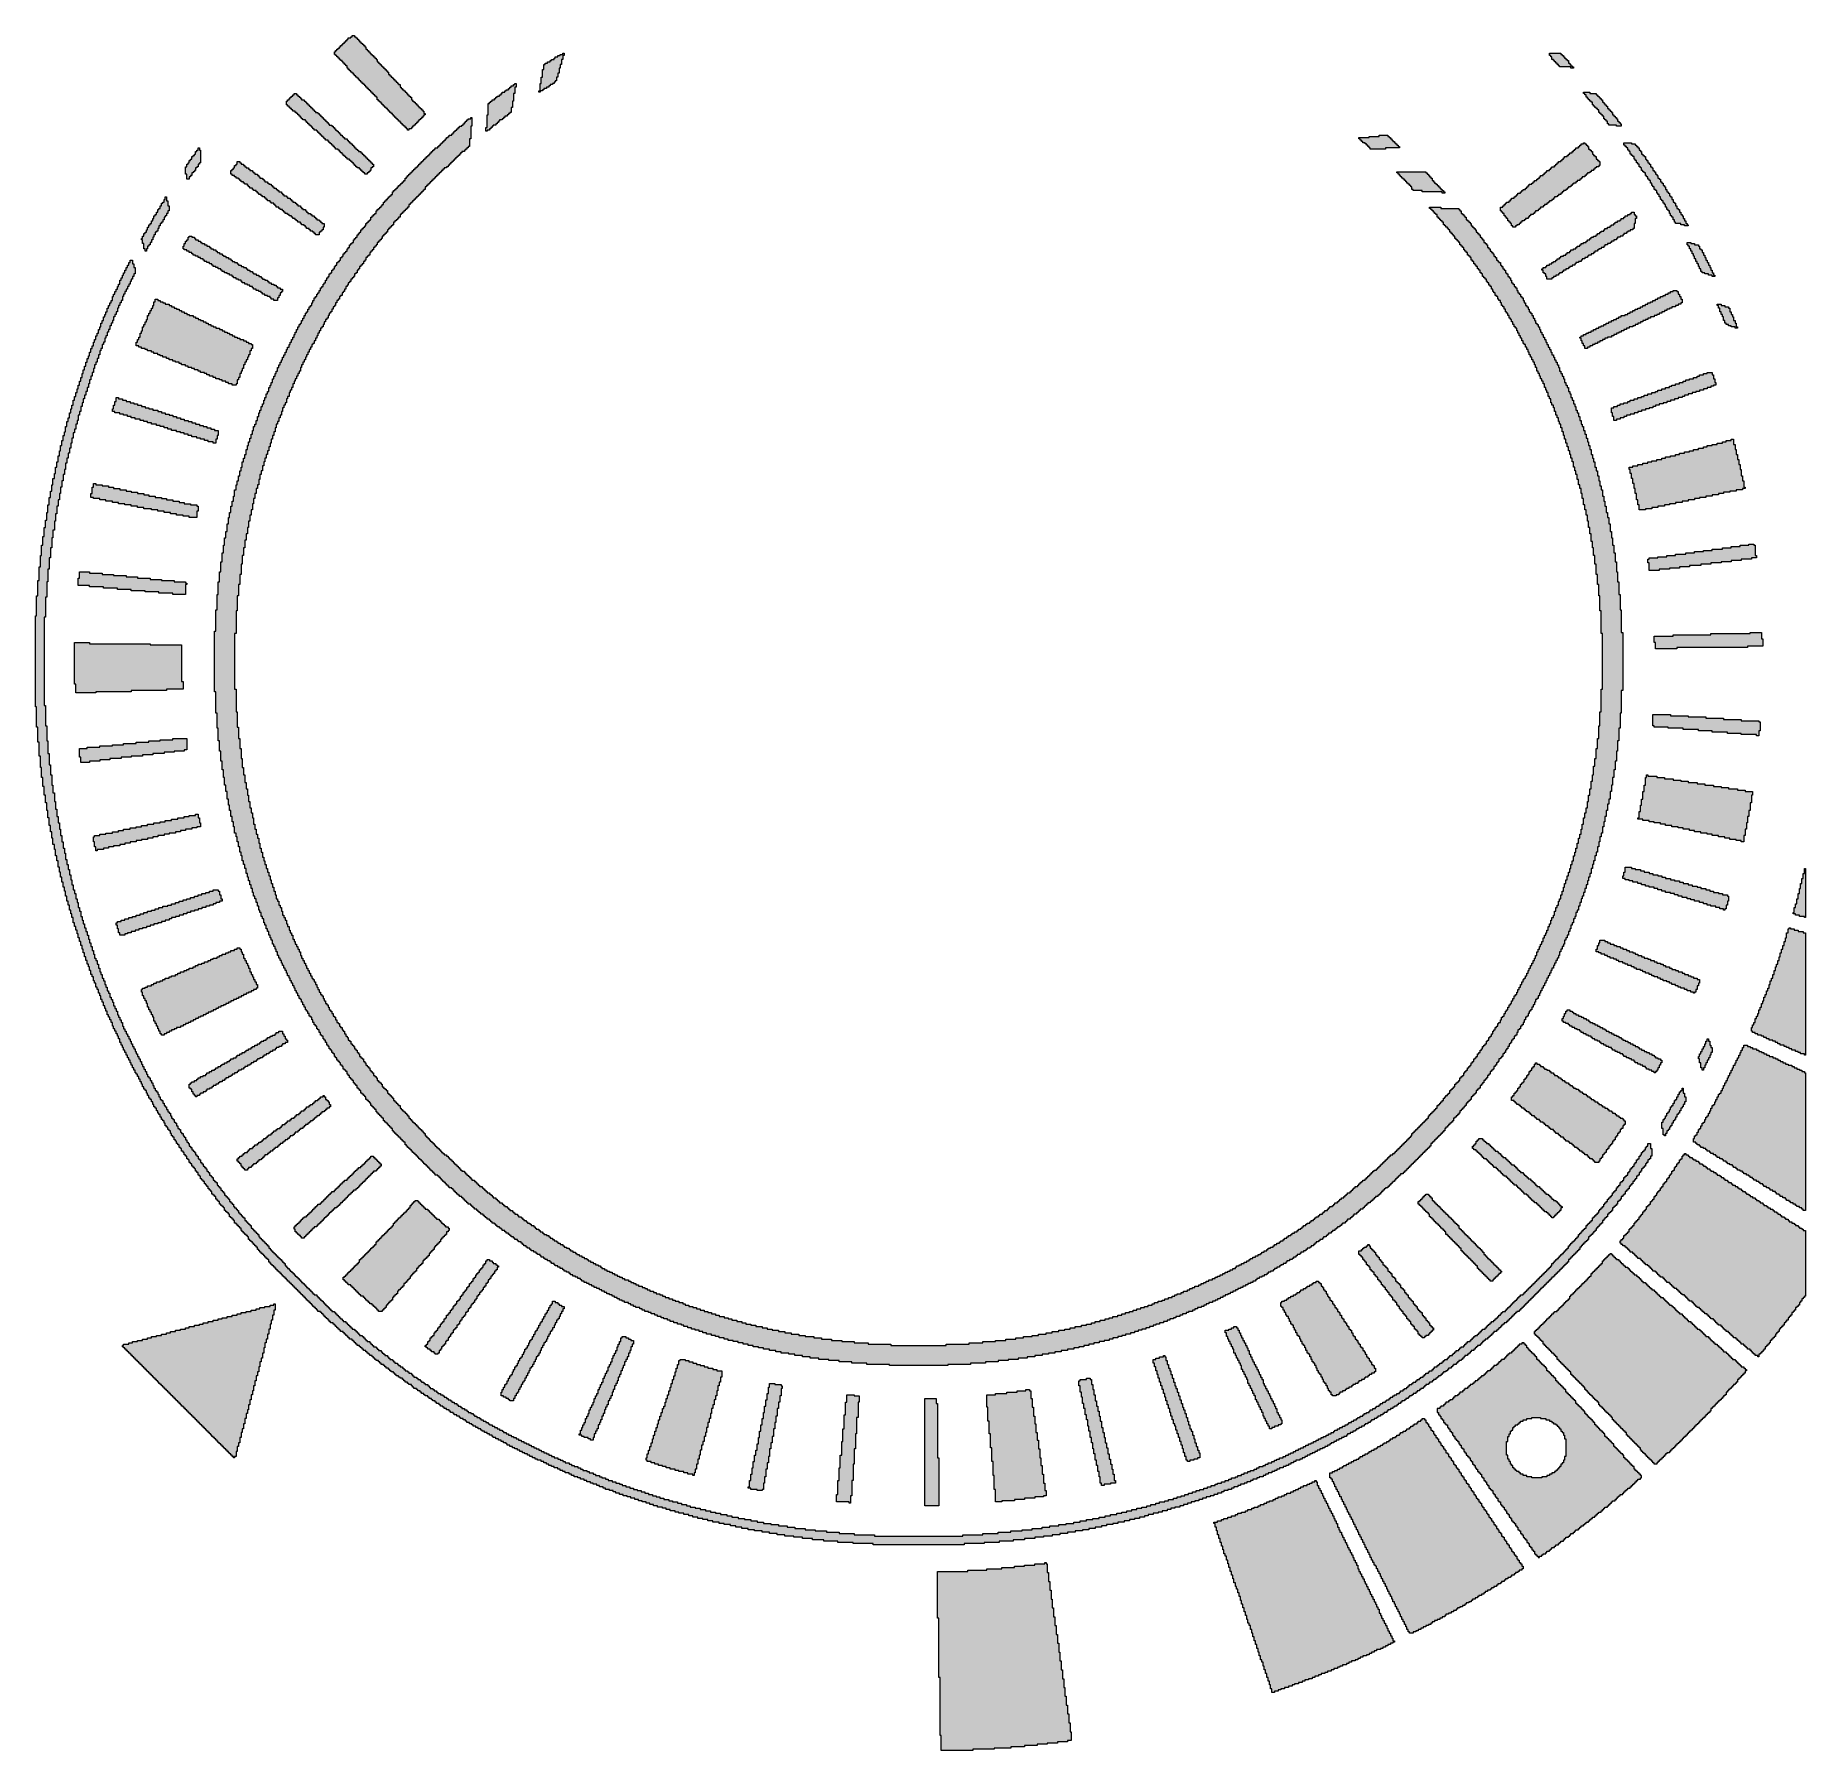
# Model space of a CAD drawing. Header units: millimetres. Extents: x 76.6 to 106.3, y -138 to -109.2.
import ezdxf

# ---------------------------------------------------------------- set-up
doc = ezdxf.new("R2010")
doc.units = ezdxf.units.MM
doc.header["$MEASUREMENT"] = 0
doc.layers.add('Layer 1', color=7, linetype='Continuous', lineweight=0)

msp = doc.modelspace()

# ---------------------------------------------------------------- hatches: boundary and pattern name
at = {"layer": 'Layer 1', "true_color": 0x000000, "transparency": 33554687}
h = msp.add_hatch(color=18, dxfattribs=at)
h.dxf.hatch_style = 2
h.paths.add_polyline_path([(82.799, -110.828), (82.799, -110.807), (82.778, -110.807), (82.778, -110.786), (82.756, -110.786), (82.756, -110.765), (82.735, -110.765), (82.735, -110.744), (82.712, -110.744), (82.712, -110.722), (82.692, -110.722), (82.692, -110.701), (82.672, -110.701), (82.672, -110.68), (82.649, -110.68), (82.649, -110.659), (82.629, -110.659), (82.629, -110.638), (82.608, -110.638), (82.608, -110.617), (82.585, -110.617), (82.585, -110.595), (82.565, -110.595), (82.565, -110.574), (82.545, -110.574), (82.545, -110.553), (82.522, -110.553), (82.522, -110.532), (82.502, -110.532), (82.502, -110.511), (82.481, -110.511), (82.481, -110.49), (82.461, -110.49), (82.461, -110.468), (82.438, -110.468), (82.438, -110.447), (82.418, -110.447), (82.418, -110.426), (82.397, -110.426), (82.397, -110.405), (82.375, -110.405), (82.375, -110.384), (82.354, -110.384), (82.354, -110.363), (82.334, -110.363), (82.334, -110.341), (82.311, -110.341), (82.311, -110.32), (82.291, -110.32), (82.291, -110.299), (82.291, -110.278), (82.27, -110.278), (82.27, -110.257), (82.248, -110.257), (82.248, -110.236), (82.227, -110.236), (82.227, -110.214), (82.207, -110.214), (82.207, -110.193), (82.184, -110.193), (82.184, -110.172), (82.164, -110.172), (82.164, -110.151), (82.143, -110.151), (82.143, -110.13), (82.121, -110.13), (82.121, -110.109), (82.1, -110.109), (82.1, -110.087), (82.08, -110.087), (82.08, -110.066), (82.057, -110.066), (82.057, -110.045), (82.037, -110.045), (82.037, -110.024), (82.016, -110.024), (82.016, -110.003), (81.994, -110.003), (81.994, -109.982), (81.973, -109.982), (81.973, -109.96), (81.953, -109.96), (81.953, -109.939), (81.93, -109.939), (81.93, -109.918), (81.91, -109.918), (81.91, -109.897), (81.889, -109.897), (81.889, -109.876), (81.867, -109.876), (81.867, -109.855), (81.846, -109.855), (81.846, -109.833), (81.826, -109.833), (81.826, -109.812), (81.803, -109.812), (81.803, -109.791), (81.783, -109.791), (81.783, -109.77), (81.783, -109.77), (81.783, -109.749), (81.762, -109.749), (81.762, -109.728), (81.74, -109.728), (81.74, -109.706), (81.719, -109.706), (81.719, -109.685), (81.699, -109.685), (81.699, -109.664), (81.676, -109.664), (81.676, -109.643), (81.656, -109.643), (81.656, -109.622), (81.635, -109.622), (81.635, -109.601), (81.613, -109.601), (81.613, -109.579), (81.592, -109.579), (81.592, -109.558), (81.572, -109.558), (81.572, -109.537), (81.572, -109.537), (81.572, -109.516), (81.592, -109.516), (81.592, -109.495), (81.613, -109.495), (81.613, -109.474), (81.635, -109.474), (81.635, -109.452), (81.656, -109.452), (81.656, -109.431), (81.676, -109.431), (81.676, -109.41), (81.699, -109.41), (81.699, -109.389), (81.719, -109.389), (81.719, -109.368), (81.74, -109.368), (81.74, -109.347), (81.762, -109.347), (81.762, -109.325), (81.783, -109.325), (81.783, -109.304), (81.803, -109.304), (81.803, -109.283), (81.846, -109.283), (81.846, -109.262), (81.867, -109.262), (81.867, -109.241), (81.91, -109.241), (81.91, -109.262), (81.93, -109.262), (81.93, -109.283), (81.953, -109.283), (81.953, -109.304), (81.973, -109.304), (81.973, -109.325), (81.994, -109.325), (81.994, -109.347), (82.016, -109.347), (82.016, -109.368), (82.037, -109.368), (82.037, -109.389), (82.057, -109.389), (82.057, -109.41), (82.08, -109.41), (82.08, -109.431), (82.1, -109.431), (82.1, -109.452), (82.1, -109.452), (82.1, -109.474), (82.121, -109.474), (82.121, -109.495), (82.143, -109.495), (82.143, -109.516), (82.164, -109.516), (82.164, -109.537), (82.184, -109.537), (82.184, -109.558), (82.207, -109.558), (82.207, -109.579), (82.227, -109.579), (82.227, -109.601), (82.248, -109.601), (82.248, -109.622), (82.27, -109.622), (82.27, -109.643), (82.291, -109.643), (82.291, -109.664), (82.291, -109.664), (82.291, -109.685), (82.311, -109.685), (82.311, -109.706), (82.334, -109.706), (82.334, -109.728), (82.354, -109.728), (82.354, -109.749), (82.375, -109.749), (82.375, -109.77), (82.397, -109.77), (82.397, -109.791), (82.418, -109.791), (82.418, -109.812), (82.438, -109.812), (82.438, -109.833), (82.461, -109.833), (82.461, -109.855), (82.481, -109.855), (82.481, -109.876), (82.481, -109.876), (82.481, -109.897), (82.502, -109.897), (82.502, -109.918), (82.522, -109.918), (82.522, -109.939), (82.545, -109.939), (82.545, -109.96), (82.565, -109.96), (82.565, -109.982), (82.585, -109.982), (82.585, -110.003), (82.608, -110.003), (82.608, -110.024), (82.629, -110.024), (82.629, -110.045), (82.649, -110.045), (82.649, -110.066), (82.672, -110.066), (82.672, -110.087), (82.672, -110.087), (82.672, -110.109), (82.692, -110.109), (82.692, -110.13), (82.712, -110.13), (82.712, -110.151), (82.735, -110.151), (82.735, -110.172), (82.756, -110.172), (82.756, -110.193), (82.778, -110.193), (82.778, -110.214), (82.799, -110.214), (82.799, -110.236), (82.819, -110.236), (82.819, -110.257), (82.842, -110.257), (82.842, -110.278), (82.862, -110.278), (82.862, -110.299), (82.862, -110.32), (82.883, -110.32), (82.883, -110.341), (82.905, -110.341), (82.905, -110.363), (82.926, -110.363), (82.926, -110.384), (82.946, -110.384), (82.946, -110.405), (82.969, -110.405), (82.969, -110.426), (82.989, -110.426), (82.989, -110.447), (83.01, -110.447), (83.01, -110.468), (83.032, -110.468), (83.032, -110.49), (83.053, -110.49), (83.053, -110.511), (83.073, -110.511), (83.073, -110.532), (83.073, -110.532), (83.073, -110.553), (83.096, -110.553), (83.096, -110.574), (83.073, -110.574), (83.073, -110.595), (83.053, -110.595), (83.053, -110.617), (83.032, -110.617), (83.032, -110.638), (83.01, -110.638), (83.01, -110.659), (82.989, -110.659), (82.989, -110.68), (82.969, -110.68), (82.969, -110.701), (82.946, -110.701), (82.946, -110.722), (82.926, -110.722), (82.926, -110.744), (82.905, -110.744), (82.905, -110.765), (82.883, -110.765), (82.883, -110.786), (82.862, -110.786), (82.862, -110.807), (82.819, -110.807), (82.819, -110.828)])
h = msp.add_hatch(color=18, dxfattribs=at)
h.dxf.hatch_style = 2
h.paths.add_polyline_path([(85.212, -109.664), (85.212, -109.643), (85.255, -109.643), (85.255, -109.622), (85.275, -109.622), (85.275, -109.601), (85.318, -109.601), (85.318, -109.579), (85.359, -109.579), (85.359, -109.558), (85.402, -109.558), (85.402, -109.537), (85.423, -109.537), (85.423, -109.558), (85.423, -109.579), (85.402, -109.579), (85.402, -109.601), (85.402, -109.622), (85.402, -109.622), (85.402, -109.643), (85.382, -109.643), (85.382, -109.664), (85.382, -109.664), (85.382, -109.685), (85.382, -109.706), (85.382, -109.728), (85.359, -109.728), (85.359, -109.749), (85.359, -109.77), (85.359, -109.791), (85.339, -109.791), (85.339, -109.812), (85.339, -109.812), (85.339, -109.833), (85.339, -109.855), (85.339, -109.876), (85.318, -109.876), (85.318, -109.897), (85.318, -109.918), (85.318, -109.939), (85.296, -109.939), (85.296, -109.96), (85.296, -109.982), (85.296, -110.003), (85.275, -110.003), (85.275, -110.024), (85.255, -110.024), (85.255, -110.045), (85.232, -110.045), (85.232, -110.066), (85.191, -110.066), (85.191, -110.087), (85.169, -110.087), (85.169, -110.109), (85.128, -110.109), (85.128, -110.13), (85.085, -110.13), (85.085, -110.151), (85.064, -110.151), (85.064, -110.172), (85.021, -110.172), (85.021, -110.193), (85.001, -110.193), (85.001, -110.172), (85.021, -110.172), (85.021, -110.151), (85.021, -110.151), (85.021, -110.13), (85.021, -110.109), (85.021, -110.087), (85.021, -110.087), (85.021, -110.066), (85.021, -110.045), (85.042, -110.045), (85.042, -110.024), (85.042, -110.024), (85.042, -110.003), (85.042, -110.003), (85.042, -109.982), (85.042, -109.96), (85.042, -109.939), (85.064, -109.939), (85.064, -109.918), (85.064, -109.897), (85.064, -109.876), (85.064, -109.876), (85.064, -109.855), (85.064, -109.833), (85.064, -109.812), (85.085, -109.812), (85.085, -109.791), (85.085, -109.791), (85.085, -109.77), (85.085, -109.749), (85.085, -109.728), (85.105, -109.728), (85.105, -109.706), (85.148, -109.706), (85.148, -109.685), (85.191, -109.685), (85.191, -109.664)])
h = msp.add_hatch(color=18, dxfattribs=at)
h.dxf.hatch_style = 2
h.paths.add_polyline_path([(102.293, -109.706), (102.293, -109.728), (102.314, -109.728), (102.314, -109.749), (102.336, -109.749), (102.336, -109.77), (102.357, -109.77), (102.357, -109.791), (102.314, -109.791), (102.314, -109.77), (102.123, -109.77), (102.123, -109.749), (102.103, -109.749), (102.103, -109.728), (102.082, -109.728), (102.082, -109.706), (102.06, -109.706), (102.06, -109.685), (102.039, -109.685), (102.039, -109.664), (102.019, -109.664), (102.019, -109.643), (101.996, -109.643), (101.996, -109.622), (101.996, -109.622), (101.996, -109.601), (101.976, -109.601), (101.976, -109.579), (101.955, -109.579), (101.955, -109.558), (101.955, -109.558), (101.955, -109.537), (102.146, -109.537), (102.146, -109.558), (102.166, -109.558), (102.166, -109.579), (102.187, -109.579), (102.187, -109.601), (102.209, -109.601), (102.209, -109.622), (102.23, -109.622), (102.23, -109.643), (102.25, -109.643), (102.25, -109.664), (102.273, -109.664), (102.273, -109.685), (102.273, -109.685), (102.273, -109.706)])
h = msp.add_hatch(color=18, dxfattribs=at)
h.dxf.hatch_style = 2
h.paths.add_polyline_path([(84.112, -110.849), (84.112, -110.828), (84.112, -110.807), (84.112, -110.807), (84.112, -110.786), (84.132, -110.786), (84.132, -110.765), (84.132, -110.765), (84.132, -110.744), (84.132, -110.722), (84.132, -110.722), (84.132, -110.701), (84.132, -110.701), (84.132, -110.68), (84.132, -110.68), (84.132, -110.659), (84.132, -110.638), (84.132, -110.638), (84.132, -110.617), (84.132, -110.617), (84.132, -110.595), (84.132, -110.595), (84.132, -110.574), (84.153, -110.574), (84.153, -110.553), (84.153, -110.553), (84.153, -110.532), (84.153, -110.532), (84.153, -110.511), (84.153, -110.49), (84.153, -110.468), (84.153, -110.447), (84.153, -110.447), (84.153, -110.426), (84.153, -110.405), (84.153, -110.384), (84.175, -110.384), (84.175, -110.363), (84.196, -110.363), (84.196, -110.341), (84.216, -110.341), (84.216, -110.32), (84.259, -110.32), (84.259, -110.299), (84.28, -110.299), (84.28, -110.278), (84.3, -110.278), (84.3, -110.257), (84.343, -110.257), (84.343, -110.236), (84.366, -110.236), (84.366, -110.214), (84.386, -110.214), (84.386, -110.193), (84.429, -110.193), (84.429, -110.172), (84.45, -110.172), (84.45, -110.151), (84.493, -110.151), (84.493, -110.13), (84.513, -110.13), (84.513, -110.109), (84.534, -110.109), (84.534, -110.087), (84.577, -110.087), (84.577, -110.066), (84.597, -110.066), (84.597, -110.045), (84.62, -110.045), (84.62, -110.066), (84.62, -110.066), (84.62, -110.087), (84.62, -110.109), (84.597, -110.109), (84.597, -110.13), (84.597, -110.13), (84.597, -110.151), (84.597, -110.172), (84.597, -110.172), (84.597, -110.193), (84.597, -110.193), (84.597, -110.214), (84.577, -110.214), (84.577, -110.236), (84.577, -110.236), (84.577, -110.257), (84.577, -110.278), (84.577, -110.278), (84.577, -110.299), (84.577, -110.299), (84.577, -110.32), (84.577, -110.341), (84.556, -110.341), (84.556, -110.363), (84.556, -110.363), (84.556, -110.384), (84.556, -110.384), (84.556, -110.405), (84.556, -110.426), (84.556, -110.447), (84.534, -110.447), (84.534, -110.468), (84.534, -110.49), (84.534, -110.511), (84.534, -110.532), (84.513, -110.532), (84.513, -110.553), (84.493, -110.553), (84.493, -110.574), (84.47, -110.574), (84.47, -110.595), (84.429, -110.595), (84.429, -110.617), (84.407, -110.617), (84.407, -110.638), (84.386, -110.638), (84.386, -110.659), (84.343, -110.659), (84.343, -110.68), (84.323, -110.68), (84.323, -110.701), (84.3, -110.701), (84.3, -110.722), (84.28, -110.722), (84.28, -110.744), (84.236, -110.744), (84.236, -110.765), (84.216, -110.765), (84.216, -110.786), (84.196, -110.786), (84.196, -110.807), (84.175, -110.807), (84.175, -110.828), (84.132, -110.828), (84.132, -110.849)])
h = msp.add_hatch(color=18, dxfattribs=at)
h.dxf.hatch_style = 2
h.paths.add_polyline_path([(80.937, -110.214), (80.937, -110.236), (80.957, -110.236), (80.957, -110.257), (80.978, -110.257), (80.978, -110.278), (81, -110.278), (81, -110.299), (81.021, -110.299), (81.021, -110.32), (81.064, -110.32), (81.064, -110.341), (81.084, -110.341), (81.084, -110.363), (81.105, -110.363), (81.105, -110.384), (81.127, -110.384), (81.127, -110.405), (81.148, -110.405), (81.148, -110.426), (81.168, -110.426), (81.168, -110.447), (81.191, -110.447), (81.191, -110.468), (81.211, -110.468), (81.211, -110.49), (81.232, -110.49), (81.232, -110.511), (81.254, -110.511), (81.254, -110.532), (81.295, -110.532), (81.295, -110.553), (81.318, -110.553), (81.318, -110.574), (81.338, -110.574), (81.338, -110.595), (81.359, -110.595), (81.359, -110.617), (81.381, -110.617), (81.381, -110.638), (81.402, -110.638), (81.402, -110.659), (81.422, -110.659), (81.422, -110.68), (81.445, -110.68), (81.445, -110.701), (81.465, -110.701), (81.465, -110.722), (81.486, -110.722), (81.486, -110.744), (81.529, -110.744), (81.529, -110.765), (81.549, -110.765), (81.549, -110.786), (81.572, -110.786), (81.572, -110.807), (81.592, -110.807), (81.592, -110.828), (81.613, -110.828), (81.613, -110.849), (81.635, -110.849), (81.635, -110.871), (81.656, -110.871), (81.656, -110.892), (81.676, -110.892), (81.676, -110.913), (81.699, -110.913), (81.699, -110.934), (81.719, -110.934), (81.719, -110.955), (81.74, -110.955), (81.74, -110.976), (81.783, -110.976), (81.783, -110.998), (81.803, -110.998), (81.803, -111.019), (81.826, -111.019), (81.826, -111.04), (81.846, -111.04), (81.846, -111.061), (81.867, -111.061), (81.867, -111.082), (81.889, -111.082), (81.889, -111.103), (81.91, -111.103), (81.91, -111.125), (81.93, -111.125), (81.93, -111.146), (81.953, -111.146), (81.953, -111.167), (81.973, -111.167), (81.973, -111.188), (82.016, -111.188), (82.016, -111.209), (82.037, -111.209), (82.037, -111.23), (82.057, -111.23), (82.057, -111.252), (82.08, -111.252), (82.08, -111.273), (82.1, -111.273), (82.1, -111.294), (82.121, -111.294), (82.121, -111.315), (82.143, -111.315), (82.143, -111.336), (82.164, -111.336), (82.164, -111.357), (82.184, -111.357), (82.184, -111.379), (82.207, -111.379), (82.207, -111.4), (82.227, -111.4), (82.227, -111.421), (82.227, -111.421), (82.227, -111.442), (82.207, -111.442), (82.207, -111.463), (82.184, -111.463), (82.184, -111.484), (82.184, -111.484), (82.184, -111.506), (82.164, -111.506), (82.164, -111.527), (82.143, -111.527), (82.143, -111.548), (82.121, -111.548), (82.121, -111.569), (82.08, -111.569), (82.08, -111.548), (82.057, -111.548), (82.057, -111.527), (82.037, -111.527), (82.037, -111.506), (82.016, -111.506), (82.016, -111.484), (81.994, -111.484), (81.994, -111.463), (81.953, -111.463), (81.953, -111.442), (81.93, -111.442), (81.93, -111.421), (81.91, -111.421), (81.91, -111.4), (81.889, -111.4), (81.889, -111.379), (81.867, -111.379), (81.867, -111.357), (81.846, -111.357), (81.846, -111.336), (81.826, -111.336), (81.826, -111.315), (81.783, -111.315), (81.783, -111.294), (81.762, -111.294), (81.762, -111.273), (81.74, -111.273), (81.74, -111.252), (81.719, -111.252), (81.719, -111.23), (81.699, -111.23), (81.699, -111.209), (81.676, -111.209), (81.676, -111.188), (81.656, -111.188), (81.656, -111.167), (81.635, -111.167), (81.635, -111.146), (81.592, -111.146), (81.592, -111.125), (81.572, -111.125), (81.572, -111.103), (81.549, -111.103), (81.549, -111.082), (81.529, -111.082), (81.529, -111.061), (81.508, -111.061), (81.508, -111.04), (81.486, -111.04), (81.486, -111.019), (81.465, -111.019), (81.465, -110.998), (81.422, -110.998), (81.422, -110.976), (81.402, -110.976), (81.402, -110.955), (81.381, -110.955), (81.381, -110.934), (81.359, -110.934), (81.359, -110.913), (81.338, -110.913), (81.338, -110.892), (81.318, -110.892), (81.318, -110.871), (81.295, -110.871), (81.295, -110.849), (81.275, -110.849), (81.275, -110.828), (81.232, -110.828), (81.232, -110.807), (81.211, -110.807), (81.211, -110.786), (81.191, -110.786), (81.191, -110.765), (81.168, -110.765), (81.168, -110.744), (81.148, -110.744), (81.148, -110.722), (81.127, -110.722), (81.127, -110.701), (81.105, -110.701), (81.105, -110.68), (81.084, -110.68), (81.084, -110.659), (81.041, -110.659), (81.041, -110.638), (81.021, -110.638), (81.021, -110.617), (81, -110.617), (81, -110.595), (80.978, -110.595), (80.978, -110.574), (80.957, -110.574), (80.957, -110.553), (80.937, -110.553), (80.937, -110.532), (80.914, -110.532), (80.914, -110.511), (80.873, -110.511), (80.873, -110.49), (80.851, -110.49), (80.851, -110.468), (80.83, -110.468), (80.83, -110.447), (80.81, -110.447), (80.81, -110.426), (80.787, -110.426), (80.787, -110.405), (80.767, -110.405), (80.767, -110.384), (80.767, -110.384), (80.767, -110.363), (80.767, -110.363), (80.767, -110.341), (80.787, -110.341), (80.787, -110.32), (80.81, -110.32), (80.81, -110.299), (80.83, -110.299), (80.83, -110.278), (80.851, -110.278), (80.851, -110.257), (80.873, -110.257), (80.873, -110.236), (80.894, -110.236), (80.894, -110.214)])
h = msp.add_hatch(color=18, dxfattribs=at)
h.dxf.hatch_style = 2
h.paths.add_polyline_path([(103.035, -110.574), (103.035, -110.595), (103.055, -110.595), (103.055, -110.617), (103.076, -110.617), (103.076, -110.638), (103.098, -110.638), (103.098, -110.659), (103.098, -110.68), (103.119, -110.68), (103.119, -110.701), (103.139, -110.701), (103.139, -110.722), (103.159, -110.722), (103.159, -110.744), (103.159, -110.765), (103.076, -110.765), (103.076, -110.744), (102.949, -110.744), (102.949, -110.722), (102.928, -110.722), (102.928, -110.701), (102.928, -110.701), (102.928, -110.68), (102.905, -110.68), (102.905, -110.659), (102.885, -110.659), (102.885, -110.638), (102.865, -110.638), (102.865, -110.617), (102.865, -110.617), (102.865, -110.595), (102.844, -110.595), (102.844, -110.574), (102.822, -110.574), (102.822, -110.553), (102.801, -110.553), (102.801, -110.532), (102.781, -110.532), (102.781, -110.511), (102.781, -110.511), (102.781, -110.49), (102.758, -110.49), (102.758, -110.468), (102.738, -110.468), (102.738, -110.447), (102.717, -110.447), (102.717, -110.426), (102.695, -110.426), (102.695, -110.405), (102.674, -110.405), (102.674, -110.384), (102.674, -110.384), (102.674, -110.363), (102.651, -110.363), (102.651, -110.341), (102.631, -110.341), (102.631, -110.32), (102.611, -110.32), (102.611, -110.299), (102.59, -110.299), (102.59, -110.278), (102.568, -110.278), (102.568, -110.257), (102.568, -110.257), (102.568, -110.236), (102.547, -110.236), (102.547, -110.214), (102.527, -110.214), (102.527, -110.193), (102.631, -110.193), (102.631, -110.214), (102.738, -110.214), (102.738, -110.236), (102.758, -110.236), (102.758, -110.257), (102.781, -110.257), (102.781, -110.278), (102.801, -110.278), (102.801, -110.299), (102.822, -110.299), (102.822, -110.32), (102.844, -110.32), (102.844, -110.341), (102.844, -110.363), (102.865, -110.363), (102.865, -110.384), (102.885, -110.384), (102.885, -110.405), (102.905, -110.405), (102.905, -110.426), (102.928, -110.426), (102.928, -110.447), (102.928, -110.447), (102.928, -110.468), (102.949, -110.468), (102.949, -110.49), (102.971, -110.49), (102.971, -110.511), (102.992, -110.511), (102.992, -110.532), (103.012, -110.532), (103.012, -110.553), (103.012, -110.553), (103.012, -110.574)])
h = msp.add_hatch(color=18, dxfattribs=at)
h.dxf.hatch_style = 2
h.paths.add_polyline_path([(84.366, -129.243), (84.343, -129.243), (84.343, -129.222), (84.3, -129.222), (84.3, -129.201), (84.28, -129.201), (84.28, -129.18), (84.259, -129.18), (84.259, -129.159), (84.216, -129.159), (84.216, -129.137), (84.196, -129.137), (84.196, -129.116), (84.175, -129.116), (84.175, -129.095), (84.132, -129.095), (84.132, -129.074), (84.112, -129.074), (84.112, -129.053), (84.089, -129.053), (84.089, -129.032), (84.069, -129.032), (84.069, -129.01), (84.026, -129.01), (84.026, -128.989), (84.005, -128.989), (84.005, -128.968), (83.985, -128.968), (83.985, -128.947), (83.962, -128.947), (83.962, -128.926), (83.921, -128.926), (83.921, -128.905), (83.899, -128.905), (83.899, -128.883), (83.878, -128.883), (83.878, -128.862), (83.858, -128.862), (83.858, -128.841), (83.815, -128.841), (83.815, -128.82), (83.794, -128.82), (83.794, -128.799), (83.772, -128.799), (83.772, -128.778), (83.751, -128.778), (83.751, -128.756), (83.731, -128.756), (83.731, -128.735), (83.708, -128.735), (83.708, -128.714), (83.667, -128.714), (83.667, -128.693), (83.645, -128.693), (83.645, -128.672), (83.624, -128.672), (83.624, -128.651), (83.604, -128.651), (83.604, -128.629), (83.581, -128.629), (83.581, -128.608), (83.561, -128.608), (83.561, -128.587), (83.54, -128.587), (83.54, -128.566), (83.497, -128.566), (83.497, -128.545), (83.477, -128.545), (83.477, -128.524), (83.454, -128.524), (83.454, -128.502), (83.434, -128.502), (83.434, -128.481), (83.413, -128.481), (83.413, -128.46), (83.391, -128.46), (83.391, -128.439), (83.37, -128.439), (83.37, -128.418), (83.35, -128.418), (83.35, -128.397), (83.327, -128.397), (83.327, -128.375), (83.307, -128.375), (83.307, -128.354), (83.264, -128.354), (83.264, -128.333), (83.243, -128.333), (83.243, -128.312), (83.223, -128.312), (83.223, -128.291), (83.2, -128.291), (83.2, -128.27), (83.18, -128.27), (83.18, -128.248), (83.159, -128.248), (83.159, -128.227), (83.137, -128.227), (83.137, -128.206), (83.116, -128.206), (83.116, -128.185), (83.096, -128.185), (83.096, -128.164), (83.073, -128.164), (83.073, -128.143), (83.053, -128.143), (83.053, -128.121), (83.032, -128.121), (83.032, -128.1), (83.01, -128.1), (83.01, -128.079), (82.989, -128.079), (82.989, -128.058), (82.969, -128.058), (82.969, -128.037), (82.946, -128.037), (82.946, -128.016), (82.926, -128.016), (82.926, -127.994), (82.905, -127.994), (82.905, -127.973), (82.883, -127.973), (82.883, -127.952), (82.862, -127.952), (82.862, -127.931), (82.842, -127.931), (82.842, -127.91), (82.819, -127.91), (82.819, -127.889), (82.799, -127.889), (82.799, -127.867), (82.778, -127.867), (82.778, -127.846), (82.756, -127.846), (82.756, -127.825), (82.756, -127.825), (82.756, -127.804), (82.735, -127.804), (82.735, -127.783), (82.712, -127.783), (82.712, -127.762), (82.692, -127.762), (82.692, -127.74), (82.672, -127.74), (82.672, -127.719), (82.649, -127.719), (82.649, -127.698), (82.629, -127.698), (82.629, -127.677), (82.608, -127.677), (82.608, -127.656), (82.585, -127.656), (82.585, -127.635), (82.565, -127.635), (82.565, -127.613), (82.545, -127.613), (82.545, -127.592), (82.545, -127.592), (82.545, -127.571), (82.522, -127.571), (82.522, -127.55), (82.502, -127.55), (82.502, -127.529), (82.481, -127.529), (82.481, -127.508), (82.461, -127.508), (82.461, -127.486), (82.438, -127.486), (82.438, -127.465), (82.418, -127.465), (82.418, -127.444), (82.397, -127.444), (82.397, -127.423), (82.397, -127.423), (82.397, -127.402), (82.375, -127.402), (82.375, -127.381), (82.354, -127.381), (82.354, -127.359), (82.334, -127.359), (82.334, -127.338), (82.311, -127.338), (82.311, -127.317), (82.291, -127.317), (82.291, -127.296), (82.27, -127.296), (82.27, -127.275), (82.27, -127.254), (82.248, -127.254), (82.248, -127.232), (82.227, -127.232), (82.227, -127.211), (82.207, -127.211), (82.207, -127.19), (82.184, -127.19), (82.184, -127.169), (82.184, -127.169), (82.184, -127.148), (82.164, -127.148), (82.164, -127.127), (82.143, -127.127), (82.143, -127.105), (82.121, -127.105), (82.121, -127.084), (82.1, -127.084), (82.1, -127.063), (82.1, -127.063), (82.1, -127.042), (82.08, -127.042), (82.08, -127.021), (82.057, -127.021), (82.057, -127), (82.037, -127), (82.037, -126.978), (82.016, -126.978), (82.016, -126.957), (82.016, -126.936), (81.994, -126.936), (81.994, -126.915), (81.973, -126.915), (81.973, -126.894), (81.953, -126.894), (81.953, -126.873), (81.953, -126.873), (81.953, -126.851), (81.93, -126.851), (81.93, -126.83), (81.91, -126.83), (81.91, -126.809), (81.889, -126.809), (81.889, -126.788), (81.889, -126.788), (81.889, -126.767), (81.867, -126.767), (81.867, -126.746), (81.846, -126.746), (81.846, -126.724), (81.826, -126.724), (81.826, -126.703), (81.826, -126.703), (81.826, -126.682), (81.803, -126.682), (81.803, -126.661), (81.783, -126.661), (81.783, -126.64), (81.783, -126.64), (81.783, -126.619), (81.762, -126.619), (81.762, -126.597), (81.74, -126.597), (81.74, -126.576), (81.719, -126.576), (81.719, -126.555), (81.719, -126.555), (81.719, -126.534), (81.699, -126.534), (81.699, -126.513), (81.676, -126.513), (81.676, -126.492), (81.676, -126.47), (81.656, -126.47), (81.656, -126.449), (81.635, -126.449), (81.635, -126.428), (81.613, -126.428), (81.613, -126.407), (81.613, -126.407), (81.613, -126.386), (81.592, -126.386), (81.592, -126.365), (81.572, -126.365), (81.572, -126.343), (81.572, -126.322), (81.549, -126.322), (81.549, -126.301), (81.529, -126.301), (81.529, -126.28), (81.529, -126.259), (81.508, -126.259), (81.508, -126.238), (81.486, -126.238), (81.486, -126.216), (81.486, -126.195), (81.465, -126.195), (81.465, -126.174), (81.445, -126.174), (81.445, -126.153), (81.445, -126.153), (81.445, -126.132), (81.422, -126.132), (81.422, -126.111), (81.422, -126.111), (81.422, -126.089), (81.402, -126.089), (81.402, -126.068), (81.381, -126.068), (81.381, -126.047), (81.381, -126.047), (81.381, -126.026), (81.359, -126.026), (81.359, -126.005), (81.338, -126.005), (81.338, -125.984), (81.338, -125.984), (81.338, -125.962), (81.318, -125.962), (81.318, -125.941), (81.318, -125.941), (81.318, -125.92), (81.295, -125.92), (81.295, -125.899), (81.275, -125.899), (81.275, -125.878), (81.275, -125.878), (81.275, -125.857), (81.254, -125.857), (81.254, -125.835), (81.232, -125.835), (81.232, -125.814), (81.232, -125.814), (81.232, -125.793), (81.211, -125.793), (81.211, -125.772), (81.211, -125.751), (81.191, -125.751), (81.191, -125.73), (81.191, -125.708), (81.168, -125.708), (81.168, -125.687), (81.148, -125.687), (81.148, -125.666), (81.148, -125.645), (81.127, -125.645), (81.127, -125.624), (81.127, -125.603), (81.105, -125.603), (81.105, -125.581), (81.084, -125.581), (81.084, -125.56), (81.084, -125.539), (81.064, -125.539), (81.064, -125.518), (81.064, -125.497), (81.041, -125.497), (81.041, -125.476), (81.041, -125.476), (81.041, -125.454), (81.021, -125.454), (81.021, -125.433), (81.021, -125.433), (81.021, -125.412), (81, -125.412), (81, -125.391), (80.978, -125.391), (80.978, -125.37), (80.978, -125.349), (80.957, -125.349), (80.957, -125.327), (80.957, -125.327), (80.957, -125.306), (80.937, -125.306), (80.937, -125.285), (80.937, -125.285), (80.937, -125.264), (80.914, -125.264), (80.914, -125.243), (80.914, -125.243), (80.914, -125.222), (80.894, -125.222), (80.894, -125.2), (80.894, -125.2), (80.894, -125.179), (80.873, -125.179), (80.873, -125.158), (80.873, -125.158), (80.873, -125.137), (80.851, -125.137), (80.851, -125.116), (80.851, -125.116), (80.851, -125.095), (80.83, -125.095), (80.83, -125.073), (80.83, -125.073), (80.83, -125.052), (80.81, -125.052), (80.81, -125.031), (80.81, -125.01), (80.787, -125.01), (80.787, -124.989), (80.787, -124.968), (80.767, -124.968), (80.767, -124.946), (80.767, -124.925), (80.746, -124.925), (80.746, -124.904), (80.746, -124.883), (80.724, -124.883), (80.724, -124.862), (80.724, -124.841), (80.703, -124.841), (80.703, -124.819), (80.703, -124.798), (80.683, -124.798), (80.683, -124.777), (80.683, -124.756), (80.66, -124.756), (80.66, -124.735), (80.66, -124.714), (80.64, -124.714), (80.64, -124.692), (80.64, -124.671), (80.619, -124.671), (80.619, -124.65), (80.619, -124.629), (80.619, -124.608), (80.597, -124.608), (80.597, -124.587), (80.597, -124.565), (80.576, -124.565), (80.576, -124.544), (80.576, -124.523), (80.556, -124.523), (80.556, -124.502), (80.556, -124.481), (80.533, -124.481), (80.533, -124.46), (80.533, -124.438), (80.533, -124.438), (80.533, -124.417), (80.513, -124.417), (80.513, -124.396), (80.513, -124.396), (80.513, -124.375), (80.492, -124.375), (80.492, -124.354), (80.492, -124.333), (80.47, -124.333), (80.47, -124.311), (80.47, -124.29), (80.47, -124.29), (80.47, -124.269), (80.449, -124.269), (80.449, -124.248), (80.449, -124.248), (80.449, -124.227), (80.429, -124.227), (80.429, -124.206), (80.429, -124.184), (80.429, -124.184), (80.429, -124.163), (80.406, -124.163), (80.406, -124.142), (80.406, -124.142), (80.406, -124.121), (80.386, -124.121), (80.386, -124.1), (80.386, -124.079), (80.386, -124.079), (80.386, -124.057), (80.363, -124.057), (80.363, -124.036), (80.363, -124.015), (80.343, -124.015), (80.343, -123.994), (80.343, -123.994), (80.343, -123.973), (80.343, -123.952), (80.322, -123.952), (80.322, -123.93), (80.322, -123.93), (80.322, -123.909), (80.302, -123.909), (80.302, -123.888), (80.302, -123.867), (80.302, -123.867), (80.302, -123.846), (80.279, -123.846), (80.279, -123.825), (80.279, -123.825), (80.279, -123.803), (80.279, -123.782), (80.259, -123.782), (80.259, -123.761), (80.259, -123.761), (80.259, -123.74), (80.259, -123.719), (80.238, -123.719), (80.238, -123.698), (80.238, -123.676), (80.216, -123.676), (80.216, -123.655), (80.216, -123.655), (80.216, -123.634), (80.216, -123.613), (80.195, -123.613), (80.195, -123.592), (80.195, -123.592), (80.195, -123.571), (80.195, -123.549), (80.175, -123.549), (80.175, -123.528), (80.175, -123.528), (80.175, -123.507), (80.175, -123.486), (80.152, -123.486), (80.152, -123.465), (80.152, -123.465), (80.152, -123.444), (80.152, -123.422), (80.132, -123.422), (80.132, -123.401), (80.132, -123.401), (80.132, -123.38), (80.132, -123.359), (80.111, -123.359), (80.111, -123.338), (80.111, -123.338), (80.111, -123.317), (80.111, -123.295), (80.089, -123.295), (80.089, -123.274), (80.089, -123.274), (80.089, -123.253), (80.089, -123.232), (80.089, -123.211), (80.068, -123.211), (80.068, -123.19), (80.068, -123.168), (80.068, -123.147), (80.048, -123.147), (80.048, -123.126), (80.048, -123.105), (80.048, -123.084), (80.025, -123.084), (80.025, -123.063), (80.025, -123.041), (80.025, -123.02), (80.025, -123.02), (80.025, -122.999), (80.005, -122.999), (80.005, -122.978), (80.005, -122.957), (80.005, -122.936), (79.984, -122.936), (79.984, -122.914), (79.984, -122.893), (79.984, -122.872), (79.984, -122.872), (79.984, -122.851), (79.962, -122.851), (79.962, -122.83), (79.962, -122.809), (79.962, -122.787), (79.962, -122.787), (79.962, -122.766), (79.941, -122.766), (79.941, -122.745), (79.941, -122.724), (79.941, -122.703), (79.941, -122.703), (79.941, -122.682), (79.921, -122.682), (79.921, -122.66), (79.921, -122.639), (79.921, -122.639), (79.921, -122.618), (79.898, -122.618), (79.898, -122.597), (79.898, -122.576), (79.898, -122.555), (79.898, -122.555), (79.898, -122.533), (79.898, -122.512), (79.878, -122.512), (79.878, -122.491), (79.878, -122.47), (79.878, -122.47), (79.878, -122.449), (79.878, -122.428), (79.857, -122.428), (79.857, -122.406), (79.857, -122.385), (79.857, -122.364), (79.857, -122.364), (79.857, -122.343), (79.835, -122.343), (79.835, -122.322), (79.835, -122.301), (79.835, -122.279), (79.835, -122.279), (79.835, -122.258), (79.835, -122.237), (79.814, -122.237), (79.814, -122.216), (79.814, -122.195), (79.814, -122.195), (79.814, -122.174), (79.814, -122.152), (79.794, -122.152), (79.794, -122.131), (79.794, -122.11), (79.794, -122.089), (79.794, -122.089), (79.794, -122.068), (79.794, -122.047), (79.771, -122.047), (79.771, -122.025), (79.771, -122.004), (79.771, -121.983), (79.771, -121.983), (79.771, -121.962), (79.771, -121.941), (79.771, -121.92), (79.751, -121.92), (79.751, -121.898), (79.751, -121.877), (79.751, -121.877), (79.751, -121.856), (79.751, -121.835), (79.751, -121.814), (79.73, -121.814), (79.73, -121.793), (79.73, -121.771), (79.73, -121.771), (79.73, -121.75), (79.73, -121.729), (79.73, -121.708), (79.73, -121.687), (79.708, -121.687), (79.708, -121.666), (79.708, -121.644), (79.708, -121.644), (79.708, -121.623), (79.708, -121.602), (79.708, -121.581), (79.708, -121.56), (79.687, -121.56), (79.687, -121.539), (79.687, -121.517), (79.687, -121.517), (79.687, -121.496), (79.687, -121.475), (79.687, -121.454), (79.687, -121.433), (79.687, -121.412), (79.667, -121.412), (79.667, -121.39), (79.667, -121.369), (79.667, -121.369), (79.667, -121.348), (79.667, -121.327), (79.667, -121.306), (79.667, -121.285), (79.667, -121.263), (79.667, -121.242), (79.644, -121.242), (79.644, -121.221), (79.644, -121.2), (79.644, -121.2), (79.644, -121.179), (79.644, -121.158), (79.644, -121.136), (79.644, -121.115), (79.644, -121.094), (79.644, -121.073), (79.624, -121.073), (79.624, -121.052), (79.624, -121.031), (79.624, -121.031), (79.624, -121.009), (79.624, -120.988), (79.624, -120.967), (79.624, -120.946), (79.624, -120.925), (79.624, -120.904), (79.624, -120.882), (79.624, -120.861), (79.603, -120.861), (79.603, -120.84), (79.603, -120.84), (79.603, -120.819), (79.603, -120.798), (79.603, -120.777), (79.603, -120.755), (79.603, -120.734), (79.603, -120.713), (79.603, -120.692), (79.603, -120.671), (79.603, -120.65), (79.603, -120.628), (79.603, -120.607), (79.581, -120.607), (79.581, -120.586), (79.581, -120.586), (79.581, -120.565), (79.581, -120.544), (79.581, -120.523), (79.581, -120.501), (79.581, -120.48), (79.581, -120.459), (79.581, -120.438), (79.581, -120.417), (79.581, -120.396), (79.581, -120.374), (79.581, -120.353), (79.581, -120.332), (79.581, -120.311), (79.581, -120.29), (79.581, -120.269), (79.581, -120.247), (79.56, -120.247), (79.56, -120.226), (79.56, -120.205), (79.56, -120.205), (79.56, -120.184), (79.56, -120.163), (79.56, -120.142), (79.56, -120.12), (79.56, -120.099), (79.56, -120.078), (79.56, -120.057), (79.56, -120.036), (79.56, -120.015), (79.56, -119.993), (79.56, -119.972), (79.56, -119.951), (79.56, -119.93), (79.56, -119.909), (79.56, -119.888), (79.56, -119.866), (79.56, -119.845), (79.56, -119.824), (79.56, -119.803), (79.56, -119.782), (79.56, -119.761), (79.56, -119.739), (79.56, -119.718), (79.56, -119.697), (79.56, -119.676), (79.56, -119.655), (79.56, -119.634), (79.56, -119.612), (79.56, -119.591), (79.56, -119.57), (79.56, -119.549), (79.56, -119.528), (79.56, -119.507), (79.56, -119.485), (79.56, -119.464), (79.56, -119.443), (79.56, -119.422), (79.56, -119.401), (79.56, -119.38), (79.56, -119.358), (79.56, -119.337), (79.56, -119.316), (79.56, -119.295), (79.56, -119.274), (79.56, -119.274), (79.56, -119.253), (79.56, -119.231), (79.581, -119.231), (79.581, -119.21), (79.581, -119.189), (79.581, -119.168), (79.581, -119.147), (79.581, -119.126), (79.581, -119.104), (79.581, -119.083), (79.581, -119.062), (79.581, -119.041), (79.581, -119.02), (79.581, -118.999), (79.581, -118.977), (79.581, -118.956), (79.581, -118.935), (79.581, -118.914), (79.581, -118.893), (79.581, -118.893), (79.581, -118.872), (79.603, -118.872), (79.603, -118.85), (79.603, -118.829), (79.603, -118.808), (79.603, -118.787), (79.603, -118.766), (79.603, -118.745), (79.603, -118.723), (79.603, -118.702), (79.603, -118.681), (79.603, -118.66), (79.603, -118.639), (79.603, -118.639), (79.603, -118.618), (79.624, -118.618), (79.624, -118.596), (79.624, -118.575), (79.624, -118.554), (79.624, -118.533), (79.624, -118.512), (79.624, -118.491), (79.624, -118.469), (79.624, -118.448), (79.624, -118.448), (79.624, -118.427), (79.624, -118.406), (79.644, -118.406), (79.644, -118.385), (79.644, -118.364), (79.644, -118.342), (79.644, -118.321), (79.644, -118.3), (79.644, -118.279), (79.644, -118.279), (79.644, -118.258), (79.644, -118.237), (79.667, -118.237), (79.667, -118.215), (79.667, -118.194), (79.667, -118.173), (79.667, -118.152), (79.667, -118.131), (79.667, -118.11), (79.667, -118.11), (79.667, -118.088), (79.667, -118.067), (79.687, -118.067), (79.687, -118.046), (79.687, -118.025), (79.687, -118.004), (79.687, -117.983), (79.687, -117.961), (79.687, -117.961), (79.687, -117.94), (79.687, -117.919), (79.708, -117.919), (79.708, -117.898), (79.708, -117.877), (79.708, -117.856), (79.708, -117.834), (79.708, -117.834), (79.708, -117.813), (79.708, -117.792), (79.73, -117.792), (79.73, -117.771), (79.73, -117.75), (79.73, -117.729), (79.73, -117.707), (79.73, -117.707), (79.73, -117.686), (79.73, -117.665), (79.751, -117.665), (79.751, -117.644), (79.751, -117.623), (79.751, -117.602), (79.751, -117.602), (79.751, -117.58), (79.751, -117.559), (79.771, -117.559), (79.771, -117.538), (79.771, -117.517), (79.771, -117.496), (79.771, -117.496), (79.771, -117.475), (79.771, -117.453), (79.771, -117.432), (79.794, -117.432), (79.794, -117.411), (79.794, -117.39), (79.794, -117.39), (79.794, -117.369), (79.794, -117.348), (79.794, -117.326), (79.814, -117.326), (79.814, -117.305), (79.814, -117.284), (79.814, -117.284), (79.814, -117.263), (79.814, -117.242), (79.835, -117.242), (79.835, -117.221), (79.835, -117.199), (79.835, -117.199), (79.835, -117.178), (79.835, -117.157), (79.835, -117.136), (79.857, -117.136), (79.857, -117.115), (79.857, -117.094), (79.857, -117.094), (79.857, -117.072), (79.857, -117.051), (79.878, -117.051), (79.878, -117.03), (79.878, -117.009), (79.878, -117.009), (79.878, -116.988), (79.878, -116.967), (79.898, -116.967), (79.898, -116.945), (79.898, -116.924), (79.898, -116.924), (79.898, -116.903), (79.898, -116.882), (79.898, -116.861), (79.921, -116.861), (79.921, -116.84), (79.921, -116.84), (79.921, -116.818), (79.921, -116.797), (79.921, -116.776), (79.941, -116.776), (79.941, -116.755), (79.941, -116.734), (79.941, -116.713), (79.962, -116.713), (79.962, -116.691), (79.962, -116.691), (79.962, -116.67), (79.962, -116.649), (79.962, -116.628), (79.984, -116.628), (79.984, -116.607), (79.984, -116.607), (79.984, -116.586), (79.984, -116.564), (79.984, -116.543), (80.005, -116.543), (80.005, -116.522), (80.005, -116.501), (80.005, -116.48), (80.025, -116.48), (80.025, -116.459), (80.025, -116.459), (80.025, -116.437), (80.025, -116.416), (80.025, -116.395), (80.048, -116.395), (80.048, -116.374), (80.048, -116.353), (80.048, -116.332), (80.068, -116.332), (80.068, -116.31), (80.068, -116.289), (80.068, -116.268), (80.089, -116.268), (80.089, -116.247), (80.089, -116.226), (80.089, -116.205), (80.089, -116.205), (80.089, -116.183), (80.111, -116.183), (80.111, -116.162), (80.111, -116.141), (80.111, -116.141), (80.111, -116.12), (80.132, -116.12), (80.132, -116.099), (80.132, -116.078), (80.132, -116.078), (80.132, -116.056), (80.152, -116.056), (80.152, -116.035), (80.152, -116.014), (80.152, -116.014), (80.152, -115.993), (80.175, -115.993), (80.175, -115.972), (80.175, -115.951), (80.175, -115.951), (80.175, -115.929), (80.195, -115.929), (80.195, -115.908), (80.195, -115.887), (80.195, -115.887), (80.195, -115.866), (80.216, -115.866), (80.216, -115.845), (80.216, -115.824), (80.216, -115.824), (80.216, -115.802), (80.238, -115.802), (80.238, -115.781), (80.238, -115.76), (80.259, -115.76), (80.259, -115.739), (80.259, -115.718), (80.259, -115.718), (80.259, -115.697), (80.279, -115.697), (80.279, -115.675), (80.279, -115.654), (80.279, -115.654), (80.279, -115.633), (80.302, -115.633), (80.302, -115.612), (80.302, -115.612), (80.302, -115.591), (80.302, -115.57), (80.322, -115.57), (80.322, -115.548), (80.322, -115.548), (80.322, -115.527), (80.343, -115.527), (80.343, -115.506), (80.343, -115.485), (80.343, -115.485), (80.343, -115.464), (80.363, -115.464), (80.363, -115.443), (80.363, -115.421), (80.386, -115.421), (80.386, -115.4), (80.386, -115.4), (80.386, -115.379), (80.386, -115.358), (80.406, -115.358), (80.406, -115.337), (80.406, -115.337), (80.406, -115.316), (80.429, -115.316), (80.429, -115.294), (80.429, -115.294), (80.429, -115.273), (80.429, -115.252), (80.449, -115.252), (80.449, -115.231), (80.449, -115.231), (80.449, -115.21), (80.47, -115.21), (80.47, -115.189), (80.47, -115.189), (80.47, -115.167), (80.47, -115.146), (80.492, -115.146), (80.492, -115.125), (80.492, -115.104), (80.513, -115.104), (80.513, -115.083), (80.513, -115.083), (80.513, -115.062), (80.533, -115.062), (80.533, -115.04), (80.533, -115.04), (80.533, -115.019), (80.533, -114.998), (80.556, -114.998), (80.556, -114.977), (80.556, -114.956), (80.576, -114.956), (80.576, -114.935), (80.576, -114.913), (80.597, -114.913), (80.597, -114.892), (80.597, -114.871), (80.619, -114.871), (80.619, -114.85), (80.619, -114.829), (80.619, -114.808), (80.64, -114.808), (80.64, -114.786), (80.64, -114.765), (80.66, -114.765), (80.66, -114.744), (80.66, -114.723), (80.683, -114.723), (80.683, -114.702), (80.683, -114.681), (80.703, -114.681), (80.703, -114.659), (80.703, -114.638), (80.724, -114.638), (80.724, -114.617), (80.724, -114.596), (80.746, -114.596), (80.746, -114.575), (80.746, -114.554), (80.767, -114.554), (80.767, -114.532), (80.767, -114.511), (80.787, -114.511), (80.787, -114.49), (80.787, -114.469), (80.81, -114.469), (80.81, -114.448), (80.81, -114.427), (80.83, -114.427), (80.83, -114.405), (80.83, -114.405), (80.83, -114.384), (80.851, -114.384), (80.851, -114.363), (80.851, -114.363), (80.851, -114.342), (80.873, -114.342), (80.873, -114.321), (80.873, -114.321), (80.873, -114.3), (80.894, -114.3), (80.894, -114.278), (80.894, -114.278), (80.894, -114.257), (80.914, -114.257), (80.914, -114.236), (80.914, -114.236), (80.914, -114.215), (80.937, -114.215), (80.937, -114.194), (80.937, -114.194), (80.937, -114.173), (80.957, -114.173), (80.957, -114.151), (80.957, -114.151), (80.957, -114.13), (80.978, -114.13), (80.978, -114.109), (80.978, -114.088), (81, -114.088), (81, -114.067), (81.021, -114.067), (81.021, -114.046), (81.021, -114.046), (81.021, -114.024), (81.041, -114.024), (81.041, -114.003), (81.041, -114.003), (81.041, -113.982), (81.064, -113.982), (81.064, -113.961), (81.064, -113.94), (81.084, -113.94), (81.084, -113.919), (81.084, -113.897), (81.105, -113.897), (81.105, -113.876), (81.127, -113.876), (81.127, -113.855), (81.127, -113.834), (81.148, -113.834), (81.148, -113.813), (81.148, -113.792), (81.168, -113.792), (81.168, -113.77), (81.191, -113.77), (81.191, -113.749), (81.191, -113.728), (81.211, -113.728), (81.211, -113.707), (81.211, -113.686), (81.232, -113.686), (81.232, -113.665), (81.232, -113.665), (81.232, -113.643), (81.254, -113.643), (81.254, -113.622), (81.275, -113.622), (81.275, -113.601), (81.275, -113.601), (81.275, -113.58), (81.295, -113.58), (81.295, -113.559), (81.318, -113.559), (81.318, -113.538), (81.318, -113.538), (81.318, -113.516), (81.338, -113.516), (81.338, -113.495), (81.338, -113.495), (81.338, -113.474), (81.359, -113.474), (81.359, -113.453), (81.381, -113.453), (81.381, -113.432), (81.381, -113.432), (81.381, -113.411), (81.402, -113.411), (81.402, -113.389), (81.422, -113.389), (81.422, -113.368), (81.422, -113.368), (81.422, -113.347), (81.445, -113.347), (81.445, -113.326), (81.445, -113.326), (81.445, -113.305), (81.465, -113.305), (81.465, -113.284), (81.486, -113.284), (81.486, -113.262), (81.486, -113.241), (81.508, -113.241), (81.508, -113.22), (81.529, -113.22), (81.529, -113.199), (81.529, -113.178), (81.549, -113.178), (81.549, -113.157), (81.572, -113.157), (81.572, -113.135), (81.572, -113.114), (81.592, -113.114), (81.592, -113.093), (81.613, -113.093), (81.613, -113.072), (81.613, -113.072), (81.613, -113.051), (81.635, -113.051), (81.635, -113.03), (81.656, -113.03), (81.656, -113.008), (81.676, -113.008), (81.676, -112.987), (81.676, -112.966), (81.699, -112.966), (81.699, -112.945), (81.719, -112.945), (81.719, -112.924), (81.719, -112.924), (81.719, -112.903), (81.74, -112.903), (81.74, -112.881), (81.762, -112.881), (81.762, -112.86), (81.783, -112.86), (81.783, -112.839), (81.783, -112.839), (81.783, -112.818), (81.803, -112.818), (81.803, -112.797), (81.826, -112.797), (81.826, -112.776), (81.826, -112.776), (81.826, -112.754), (81.846, -112.754), (81.846, -112.733), (81.867, -112.733), (81.867, -112.712), (81.889, -112.712), (81.889, -112.691), (81.889, -112.691), (81.889, -112.67), (81.91, -112.67), (81.91, -112.649), (81.93, -112.649), (81.93, -112.627), (81.953, -112.627), (81.953, -112.606), (81.953, -112.606), (81.953, -112.585), (81.973, -112.585), (81.973, -112.564), (81.994, -112.564), (81.994, -112.543), (82.016, -112.543), (82.016, -112.522), (82.016, -112.5), (82.037, -112.5), (82.037, -112.479), (82.057, -112.479), (82.057, -112.458), (82.08, -112.458), (82.08, -112.437), (82.1, -112.437), (82.1, -112.416), (82.1, -112.416), (82.1, -112.395), (82.121, -112.395), (82.121, -112.373), (82.143, -112.373), (82.143, -112.352), (82.164, -112.352), (82.164, -112.331), (82.184, -112.331), (82.184, -112.31), (82.184, -112.31), (82.184, -112.289), (82.207, -112.289), (82.207, -112.268), (82.227, -112.268), (82.227, -112.246), (82.248, -112.246), (82.248, -112.225), (82.27, -112.225), (82.27, -112.204), (82.27, -112.183), (82.291, -112.183), (82.291, -112.162), (82.311, -112.162), (82.311, -112.141), (82.334, -112.141), (82.334, -112.119), (82.354, -112.119), (82.354, -112.098), (82.375, -112.098), (82.375, -112.077), (82.397, -112.077), (82.397, -112.056), (82.397, -112.056), (82.397, -112.035), (82.418, -112.035), (82.418, -112.014), (82.438, -112.014), (82.438, -111.992), (82.461, -111.992), (82.461, -111.971), (82.481, -111.971), (82.481, -111.95), (82.502, -111.95), (82.502, -111.929), (82.522, -111.929), (82.522, -111.908), (82.545, -111.908), (82.545, -111.887), (82.545, -111.887), (82.545, -111.865), (82.565, -111.865), (82.565, -111.844), (82.585, -111.844), (82.585, -111.823), (82.608, -111.823), (82.608, -111.802), (82.629, -111.802), (82.629, -111.781), (82.649, -111.781), (82.649, -111.76), (82.672, -111.76), (82.672, -111.738), (82.692, -111.738), (82.692, -111.717), (82.712, -111.717), (82.712, -111.696), (82.735, -111.696), (82.735, -111.675), (82.756, -111.675), (82.756, -111.654), (82.756, -111.654), (82.756, -111.633), (82.778, -111.633), (82.778, -111.611), (82.799, -111.611), (82.799, -111.59), (82.819, -111.59), (82.819, -111.569), (82.842, -111.569), (82.842, -111.548), (82.862, -111.548), (82.862, -111.527), (82.883, -111.527), (82.883, -111.506), (82.905, -111.506), (82.905, -111.484), (82.926, -111.484), (82.926, -111.463), (82.946, -111.463), (82.946, -111.442), (82.969, -111.442), (82.969, -111.421), (82.989, -111.421), (82.989, -111.4), (83.01, -111.4), (83.01, -111.379), (83.032, -111.379), (83.032, -111.357), (83.053, -111.357), (83.053, -111.336), (83.073, -111.336), (83.073, -111.315), (83.096, -111.315), (83.096, -111.294), (83.116, -111.294), (83.116, -111.273), (83.137, -111.273), (83.137, -111.252), (83.159, -111.252), (83.159, -111.23), (83.18, -111.23), (83.18, -111.209), (83.2, -111.209), (83.2, -111.188), (83.223, -111.188), (83.223, -111.167), (83.243, -111.167), (83.243, -111.146), (83.264, -111.146), (83.264, -111.125), (83.307, -111.125), (83.307, -111.103), (83.327, -111.103), (83.327, -111.082), (83.35, -111.082), (83.35, -111.061), (83.37, -111.061), (83.37, -111.04), (83.391, -111.04), (83.391, -111.019), (83.413, -111.019), (83.413, -110.998), (83.434, -110.998), (83.434, -110.976), (83.454, -110.976), (83.454, -110.955), (83.477, -110.955), (83.477, -110.934), (83.497, -110.934), (83.497, -110.913), (83.54, -110.913), (83.54, -110.892), (83.561, -110.892), (83.561, -110.871), (83.581, -110.871), (83.581, -110.849), (83.604, -110.849), (83.604, -110.828), (83.624, -110.828), (83.624, -110.807), (83.645, -110.807), (83.645, -110.786), (83.667, -110.786), (83.667, -110.765), (83.708, -110.765), (83.708, -110.744), (83.731, -110.744), (83.731, -110.722), (83.751, -110.722), (83.751, -110.701), (83.772, -110.701), (83.772, -110.68), (83.794, -110.68), (83.794, -110.659), (83.815, -110.659), (83.815, -110.638), (83.858, -110.638), (83.858, -110.617), (83.878, -110.617), (83.878, -110.638), (83.878, -110.659), (83.878, -110.659), (83.878, -110.68), (83.878, -110.68), (83.878, -110.701), (83.878, -110.701), (83.878, -110.722), (83.878, -110.722), (83.878, -110.744), (83.878, -110.744), (83.878, -110.765), (83.858, -110.765), (83.858, -110.786), (83.858, -110.786), (83.858, -110.807), (83.858, -110.807), (83.858, -110.828), (83.858, -110.828), (83.858, -110.849), (83.858, -110.849), (83.858, -110.871), (83.858, -110.871), (83.858, -110.892), (83.858, -110.892), (83.858, -110.913), (83.858, -110.934), (83.858, -110.934), (83.858, -110.955), (83.858, -110.955), (83.858, -110.976), (83.835, -110.976), (83.835, -110.998), (83.835, -110.998), (83.835, -111.019), (83.835, -111.019), (83.835, -111.04), (83.835, -111.04), (83.835, -111.061), (83.835, -111.061), (83.835, -111.082), (83.835, -111.082), (83.835, -111.103), (83.815, -111.103), (83.815, -111.125), (83.794, -111.125), (83.794, -111.146), (83.772, -111.146), (83.772, -111.167), (83.751, -111.167), (83.751, -111.188), (83.708, -111.188), (83.708, -111.209), (83.688, -111.209), (83.688, -111.23), (83.667, -111.23), (83.667, -111.252), (83.645, -111.252), (83.645, -111.273), (83.624, -111.273), (83.624, -111.294), (83.604, -111.294), (83.604, -111.315), (83.581, -111.315), (83.581, -111.336), (83.561, -111.336), (83.561, -111.357), (83.54, -111.357), (83.54, -111.379), (83.518, -111.379), (83.518, -111.4), (83.497, -111.4), (83.497, -111.421), (83.477, -111.421), (83.477, -111.442), (83.454, -111.442), (83.454, -111.463), (83.413, -111.463), (83.413, -111.484), (83.391, -111.484), (83.391, -111.506), (83.37, -111.506), (83.37, -111.527), (83.35, -111.527), (83.35, -111.548), (83.327, -111.548), (83.327, -111.569), (83.307, -111.569), (83.307, -111.59), (83.286, -111.59), (83.286, -111.611), (83.264, -111.611), (83.264, -111.633), (83.243, -111.633), (83.243, -111.654), (83.223, -111.654), (83.223, -111.675), (83.2, -111.675), (83.2, -111.696), (83.18, -111.696), (83.18, -111.717), (83.159, -111.717), (83.159, -111.738), (83.137, -111.738), (83.137, -111.76), (83.116, -111.76), (83.116, -111.781), (83.096, -111.781), (83.096, -111.802), (83.096, -111.802), (83.096, -111.823), (83.073, -111.823), (83.073, -111.844), (83.053, -111.844), (83.053, -111.865), (83.032, -111.865), (83.032, -111.887), (83.01, -111.887), (83.01, -111.908), (82.989, -111.908), (82.989, -111.929), (82.969, -111.929), (82.969, -111.95), (82.946, -111.95), (82.946, -111.971), (82.926, -111.971), (82.926, -111.992), (82.905, -111.992), (82.905, -112.014), (82.883, -112.014), (82.883, -112.035), (82.862, -112.035), (82.862, -112.056), (82.842, -112.056), (82.842, -112.077), (82.819, -112.077), (82.819, -112.098), (82.819, -112.098), (82.819, -112.119), (82.799, -112.119), (82.799, -112.141), (82.778, -112.141), (82.778, -112.162), (82.756, -112.162), (82.756, -112.183), (82.735, -112.183), (82.735, -112.204), (82.712, -112.204), (82.712, -112.225), (82.692, -112.225), (82.692, -112.246), (82.672, -112.246), (82.672, -112.268), (82.672, -112.268), (82.672, -112.289), (82.649, -112.289), (82.649, -112.31), (82.629, -112.31), (82.629, -112.331), (82.608, -112.331), (82.608, -112.352), (82.585, -112.352), (82.585, -112.373), (82.565, -112.373), (82.565, -112.395), (82.565, -112.395), (82.565, -112.416), (82.545, -112.416), (82.545, -112.437), (82.522, -112.437), (82.522, -112.458), (82.502, -112.458), (82.502, -112.479), (82.481, -112.479), (82.481, -112.5), (82.461, -112.5), (82.461, -112.522), (82.461, -112.543), (82.438, -112.543), (82.438, -112.564), (82.418, -112.564), (82.418, -112.585), (82.397, -112.585), (82.397, -112.606), (82.375, -112.606), (82.375, -112.627), (82.375, -112.627), (82.375, -112.649), (82.354, -112.649), (82.354, -112.67), (82.334, -112.67), (82.334, -112.691), (82.311, -112.691), (82.311, -112.712), (82.291, -112.712), (82.291, -112.733), (82.291, -112.733), (82.291, -112.754), (82.27, -112.754), (82.27, -112.776), (82.248, -112.776), (82.248, -112.797), (82.227, -112.797), (82.227, -112.818), (82.227, -112.818), (82.227, -112.839), (82.207, -112.839), (82.207, -112.86), (82.184, -112.86), (82.184, -112.881), (82.164, -112.881), (82.164, -112.903), (82.164, -112.903), (82.164, -112.924), (82.143, -112.924), (82.143, -112.945), (82.121, -112.945), (82.121, -112.966), (82.1, -112.966), (82.1, -112.987), (82.1, -113.008), (82.08, -113.008), (82.08, -113.03), (82.057, -113.03), (82.057, -113.051), (82.057, -113.051), (82.057, -113.072), (82.037, -113.072), (82.037, -113.093), (82.016, -113.093), (82.016, -113.114), (81.994, -113.114), (81.994, -113.135), (81.994, -113.157), (81.973, -113.157), (81.973, -113.178), (81.953, -113.178), (81.953, -113.199), (81.953, -113.22), (81.93, -113.22), (81.93, -113.241), (81.91, -113.241), (81.91, -113.262), (81.91, -113.284), (81.889, -113.284), (81.889, -113.305), (81.867, -113.305), (81.867, -113.326), (81.846, -113.326), (81.846, -113.347), (81.846, -113.347), (81.846, -113.368), (81.826, -113.368), (81.826, -113.389), (81.803, -113.389), (81.803, -113.411), (81.803, -113.411), (81.803, -113.432), (81.783, -113.432), (81.783, -113.453), (81.762, -113.453), (81.762, -113.474), (81.762, -113.474), (81.762, -113.495), (81.74, -113.495), (81.74, -113.516), (81.74, -113.516), (81.74, -113.538), (81.719, -113.538), (81.719, -113.559), (81.699, -113.559), (81.699, -113.58), (81.699, -113.58), (81.699, -113.601), (81.676, -113.601), (81.676, -113.622), (81.656, -113.622), (81.656, -113.643), (81.656, -113.643), (81.656, -113.665), (81.635, -113.665), (81.635, -113.686), (81.613, -113.686), (81.613, -113.707), (81.613, -113.728), (81.592, -113.728), (81.592, -113.749), (81.592, -113.77), (81.572, -113.77), (81.572, -113.792), (81.549, -113.792), (81.549, -113.813), (81.549, -113.834), (81.529, -113.834), (81.529, -113.855), (81.529, -113.876), (81.508, -113.876), (81.508, -113.897), (81.486, -113.897), (81.486, -113.919), (81.486, -113.94), (81.465, -113.94), (81.465, -113.961), (81.465, -113.982), (81.445, -113.982), (81.445, -114.003), (81.422, -114.003), (81.422, -114.024), (81.422, -114.024), (81.422, -114.046), (81.402, -114.046), (81.402, -114.067), (81.402, -114.067), (81.402, -114.088), (81.381, -114.088), (81.381, -114.109), (81.381, -114.13), (81.359, -114.13), (81.359, -114.151), (81.338, -114.151), (81.338, -114.173), (81.338, -114.173), (81.338, -114.194), (81.318, -114.194), (81.318, -114.215), (81.318, -114.215), (81.318, -114.236), (81.295, -114.236), (81.295, -114.257), (81.295, -114.257), (81.295, -114.278), (81.275, -114.278), (81.275, -114.3), (81.275, -114.3), (81.275, -114.321), (81.254, -114.321), (81.254, -114.342), (81.254, -114.342), (81.254, -114.363), (81.232, -114.363), (81.232, -114.384), (81.232, -114.384), (81.232, -114.405), (81.211, -114.405), (81.211, -114.427), (81.191, -114.427), (81.191, -114.448), (81.191, -114.469), (81.168, -114.469), (81.168, -114.49), (81.168, -114.511), (81.148, -114.511), (81.148, -114.532), (81.148, -114.554), (81.127, -114.554), (81.127, -114.575), (81.127, -114.596), (81.105, -114.596), (81.105, -114.617), (81.105, -114.638), (81.084, -114.638), (81.084, -114.659), (81.084, -114.681), (81.064, -114.681), (81.064, -114.702), (81.064, -114.723), (81.041, -114.723), (81.041, -114.744), (81.041, -114.765), (81.021, -114.765), (81.021, -114.786), (81.021, -114.808), (81, -114.808), (81, -114.829), (81, -114.85), (81, -114.871), (80.978, -114.871), (80.978, -114.892), (80.978, -114.913), (80.957, -114.913), (80.957, -114.935), (80.957, -114.956), (80.937, -114.956), (80.937, -114.977), (80.937, -114.998), (80.914, -114.998), (80.914, -115.019), (80.914, -115.04), (80.894, -115.04), (80.894, -115.062), (80.894, -115.062), (80.894, -115.083), (80.873, -115.083), (80.873, -115.104), (80.873, -115.104), (80.873, -115.125), (80.873, -115.146), (80.851, -115.146), (80.851, -115.167), (80.851, -115.189), (80.83, -115.189), (80.83, -115.21), (80.83, -115.21), (80.83, -115.231), (80.81, -115.231), (80.81, -115.252), (80.81, -115.252), (80.81, -115.273), (80.81, -115.294), (80.787, -115.294), (80.787, -115.316), (80.787, -115.316), (80.787, -115.337), (80.767, -115.337), (80.767, -115.358), (80.767, -115.358), (80.767, -115.379), (80.767, -115.4), (80.746, -115.4), (80.746, -115.421), (80.746, -115.421), (80.746, -115.443), (80.724, -115.443), (80.724, -115.464), (80.724, -115.464), (80.724, -115.485), (80.703, -115.485), (80.703, -115.506), (80.703, -115.527), (80.703, -115.527), (80.703, -115.548), (80.683, -115.548), (80.683, -115.57), (80.683, -115.57), (80.683, -115.591), (80.683, -115.612), (80.66, -115.612), (80.66, -115.633), (80.66, -115.633), (80.66, -115.654), (80.64, -115.654), (80.64, -115.675), (80.64, -115.697), (80.64, -115.697), (80.64, -115.718), (80.619, -115.718), (80.619, -115.739), (80.619, -115.76), (80.597, -115.76), (80.597, -115.781), (80.597, -115.802), (80.597, -115.802), (80.597, -115.824), (80.576, -115.824), (80.576, -115.845), (80.576, -115.866), (80.576, -115.866), (80.576, -115.887), (80.556, -115.887), (80.556, -115.908), (80.556, -115.929), (80.556, -115.929), (80.556, -115.951), (80.533, -115.951), (80.533, -115.972), (80.533, -115.993), (80.533, -115.993), (80.533, -116.014), (80.513, -116.014), (80.513, -116.035), (80.513, -116.056), (80.513, -116.056), (80.513, -116.078), (80.492, -116.078), (80.492, -116.099), (80.492, -116.12), (80.492, -116.12), (80.492, -116.141), (80.47, -116.141), (80.47, -116.162), (80.47, -116.183), (80.47, -116.183), (80.47, -116.205), (80.449, -116.205), (80.449, -116.226), (80.449, -116.247), (80.449, -116.268), (80.429, -116.268), (80.429, -116.289), (80.429, -116.31), (80.429, -116.332), (80.406, -116.332), (80.406, -116.353), (80.406, -116.374), (80.406, -116.395), (80.386, -116.395), (80.386, -116.416), (80.386, -116.437), (80.386, -116.459), (80.363, -116.459), (80.363, -116.48), (80.363, -116.48), (80.363, -116.501), (80.363, -116.522), (80.363, -116.543), (80.343, -116.543), (80.343, -116.564), (80.343, -116.586), (80.343, -116.607), (80.322, -116.607), (80.322, -116.628), (80.322, -116.628), (80.322, -116.649), (80.322, -116.67), (80.322, -116.691), (80.302, -116.691), (80.302, -116.713), (80.302, -116.713), (80.302, -116.734), (80.302, -116.755), (80.302, -116.776), (80.279, -116.776), (80.279, -116.797), (80.279, -116.818), (80.279, -116.84), (80.259, -116.84), (80.259, -116.861), (80.259, -116.861), (80.259, -116.882), (80.259, -116.903), (80.259, -116.924), (80.238, -116.924), (80.238, -116.945), (80.238, -116.967), (80.238, -116.967), (80.238, -116.988), (80.238, -117.009), (80.216, -117.009), (80.216, -117.03), (80.216, -117.051), (80.216, -117.051), (80.216, -117.072), (80.216, -117.094), (80.195, -117.094), (80.195, -117.115), (80.195, -117.136), (80.195, -117.136), (80.195, -117.157), (80.195, -117.178), (80.195, -117.199), (80.175, -117.199), (80.175, -117.221), (80.175, -117.242), (80.175, -117.242), (80.175, -117.263), (80.175, -117.284), (80.152, -117.284), (80.152, -117.305), (80.152, -117.326), (80.152, -117.326), (80.152, -117.348), (80.152, -117.369), (80.152, -117.39), (80.132, -117.39), (80.132, -117.411), (80.132, -117.432), (80.132, -117.432), (80.132, -117.453), (80.132, -117.475), (80.132, -117.496), (80.111, -117.496), (80.111, -117.517), (80.111, -117.538), (80.111, -117.559), (80.111, -117.559), (80.111, -117.58), (80.111, -117.602), (80.089, -117.602), (80.089, -117.623), (80.089, -117.644), (80.089, -117.665), (80.089, -117.665), (80.089, -117.686), (80.089, -117.707), (80.068, -117.707), (80.068, -117.729), (80.068, -117.75), (80.068, -117.771), (80.068, -117.792), (80.068, -117.792), (80.068, -117.813), (80.068, -117.834), (80.048, -117.834), (80.048, -117.856), (80.048, -117.877), (80.048, -117.898), (80.048, -117.919), (80.048, -117.919), (80.048, -117.94), (80.048, -117.961), (80.025, -117.961), (80.025, -117.983), (80.025, -118.004), (80.025, -118.025), (80.025, -118.046), (80.025, -118.067), (80.025, -118.067), (80.025, -118.088), (80.025, -118.11), (80.005, -118.11), (80.005, -118.131), (80.005, -118.152), (80.005, -118.173), (80.005, -118.194), (80.005, -118.215), (80.005, -118.237), (80.005, -118.237), (80.005, -118.258), (80.005, -118.279), (79.984, -118.279), (79.984, -118.3), (79.984, -118.321), (79.984, -118.342), (79.984, -118.364), (79.984, -118.385), (79.984, -118.406), (79.984, -118.406), (79.984, -118.427), (79.984, -118.448), (79.962, -118.448), (79.962, -118.469), (79.962, -118.491), (79.962, -118.512), (79.962, -118.533), (79.962, -118.554), (79.962, -118.575), (79.962, -118.596), (79.962, -118.618), (79.962, -118.618), (79.962, -118.639), (79.941, -118.639), (79.941, -118.66), (79.941, -118.681), (79.941, -118.702), (79.941, -118.723), (79.941, -118.745), (79.941, -118.766), (79.941, -118.787), (79.941, -118.808), (79.941, -118.829), (79.941, -118.85), (79.941, -118.872), (79.941, -118.872), (79.941, -118.893), (79.921, -118.893), (79.921, -118.914), (79.921, -118.935), (79.921, -118.956), (79.921, -118.977), (79.921, -118.999), (79.921, -119.02), (79.921, -119.041), (79.921, -119.062), (79.921, -119.083), (79.921, -119.104), (79.921, -119.126), (79.921, -119.147), (79.921, -119.168), (79.921, -119.189), (79.921, -119.21), (79.921, -119.231), (79.921, -119.231), (79.921, -119.253), (79.921, -119.274), (79.898, -119.274), (79.898, -119.295), (79.898, -119.316), (79.898, -119.337), (79.898, -119.358), (79.898, -119.38), (79.898, -119.401), (79.898, -119.422), (79.898, -119.443), (79.898, -119.464), (79.898, -119.485), (79.898, -119.507), (79.898, -119.528), (79.898, -119.549), (79.898, -119.57), (79.898, -119.591), (79.898, -119.612), (79.898, -119.634), (79.898, -119.655), (79.898, -119.676), (79.898, -119.697), (79.898, -119.718), (79.898, -119.739), (79.898, -119.761), (79.898, -119.782), (79.898, -119.803), (79.898, -119.824), (79.898, -119.845), (79.898, -119.866), (79.898, -119.888), (79.898, -119.909), (79.898, -119.93), (79.898, -119.951), (79.898, -119.972), (79.898, -119.993), (79.898, -120.015), (79.898, -120.036), (79.898, -120.057), (79.898, -120.078), (79.898, -120.099), (79.898, -120.12), (79.898, -120.142), (79.898, -120.163), (79.898, -120.184), (79.898, -120.205), (79.921, -120.205), (79.921, -120.226), (79.921, -120.247), (79.921, -120.247), (79.921, -120.269), (79.921, -120.29), (79.921, -120.311), (79.921, -120.332), (79.921, -120.353), (79.921, -120.374), (79.921, -120.396), (79.921, -120.417), (79.921, -120.438), (79.921, -120.459), (79.921, -120.48), (79.921, -120.501), (79.921, -120.523), (79.921, -120.544), (79.921, -120.565), (79.921, -120.586), (79.941, -120.586), (79.941, -120.607), (79.941, -120.607), (79.941, -120.628), (79.941, -120.65), (79.941, -120.671), (79.941, -120.692), (79.941, -120.713), (79.941, -120.734), (79.941, -120.755), (79.941, -120.777), (79.941, -120.798), (79.941, -120.819), (79.941, -120.84), (79.962, -120.84), (79.962, -120.861), (79.962, -120.861), (79.962, -120.882), (79.962, -120.904), (79.962, -120.925), (79.962, -120.946), (79.962, -120.967), (79.962, -120.988), (79.962, -121.009), (79.962, -121.031), (79.984, -121.031), (79.984, -121.052), (79.984, -121.073), (79.984, -121.073), (79.984, -121.094), (79.984, -121.115), (79.984, -121.136), (79.984, -121.158), (79.984, -121.179), (79.984, -121.2), (80.005, -121.2), (80.005, -121.221), (80.005, -121.242), (80.005, -121.242), (80.005, -121.263), (80.005, -121.285), (80.005, -121.306), (80.005, -121.327), (80.005, -121.348), (80.005, -121.369), (80.025, -121.369), (80.025, -121.39), (80.025, -121.412), (80.025, -121.412), (80.025, -121.433), (80.025, -121.454), (80.025, -121.475), (80.025, -121.496), (80.025, -121.517), (80.048, -121.517), (80.048, -121.539), (80.048, -121.56), (80.048, -121.56), (80.048, -121.581), (80.048, -121.602), (80.048, -121.623), (80.048, -121.644), (80.068, -121.644), (80.068, -121.666), (80.068, -121.687), (80.068, -121.687), (80.068, -121.708), (80.068, -121.729), (80.068, -121.75), (80.068, -121.771), (80.089, -121.771), (80.089, -121.793), (80.089, -121.814), (80.089, -121.814), (80.089, -121.835), (80.089, -121.856), (80.089, -121.877), (80.111, -121.877), (80.111, -121.898), (80.111, -121.92), (80.111, -121.92), (80.111, -121.941), (80.111, -121.962), (80.111, -121.983), (80.132, -121.983), (80.132, -122.004), (80.132, -122.025), (80.132, -122.047), (80.132, -122.047), (80.132, -122.068), (80.132, -122.089), (80.152, -122.089), (80.152, -122.11), (80.152, -122.131), (80.152, -122.152), (80.152, -122.152), (80.152, -122.174), (80.152, -122.195), (80.175, -122.195), (80.175, -122.216), (80.175, -122.237), (80.175, -122.237), (80.175, -122.258), (80.175, -122.279), (80.195, -122.279), (80.195, -122.301), (80.195, -122.322), (80.195, -122.343), (80.195, -122.343), (80.195, -122.364), (80.216, -122.364), (80.216, -122.385), (80.216, -122.406), (80.216, -122.428), (80.216, -122.428), (80.216, -122.449), (80.216, -122.47), (80.238, -122.47), (80.238, -122.491), (80.238, -122.512), (80.238, -122.512), (80.238, -122.533), (80.238, -122.555), (80.259, -122.555), (80.259, -122.576), (80.259, -122.597), (80.259, -122.618), (80.259, -122.618), (80.259, -122.639), (80.279, -122.639), (80.279, -122.66), (80.279, -122.682), (80.279, -122.682), (80.279, -122.703), (80.302, -122.703), (80.302, -122.724), (80.302, -122.745), (80.302, -122.766), (80.302, -122.766), (80.302, -122.787), (80.322, -122.787), (80.322, -122.809), (80.322, -122.83), (80.322, -122.851), (80.322, -122.851), (80.322, -122.872), (80.343, -122.872), (80.343, -122.893), (80.343, -122.914), (80.343, -122.936), (80.363, -122.936), (80.363, -122.957), (80.363, -122.978), (80.363, -122.999), (80.363, -122.999), (80.363, -123.02), (80.386, -123.02), (80.386, -123.041), (80.386, -123.063), (80.386, -123.084), (80.406, -123.084), (80.406, -123.105), (80.406, -123.126), (80.406, -123.147), (80.429, -123.147), (80.429, -123.168), (80.429, -123.19), (80.429, -123.211), (80.449, -123.211), (80.449, -123.232), (80.449, -123.253), (80.449, -123.274), (80.47, -123.274), (80.47, -123.295), (80.47, -123.295), (80.47, -123.317), (80.47, -123.338), (80.492, -123.338), (80.492, -123.359), (80.492, -123.359), (80.492, -123.38), (80.492, -123.401), (80.513, -123.401), (80.513, -123.422), (80.513, -123.422), (80.513, -123.444), (80.513, -123.465), (80.533, -123.465), (80.533, -123.486), (80.533, -123.486), (80.533, -123.507), (80.533, -123.528), (80.556, -123.528), (80.556, -123.549), (80.556, -123.549), (80.556, -123.571), (80.556, -123.592), (80.576, -123.592), (80.576, -123.613), (80.576, -123.613), (80.576, -123.634), (80.576, -123.655), (80.597, -123.655), (80.597, -123.676), (80.597, -123.676), (80.597, -123.698), (80.597, -123.719), (80.619, -123.719), (80.619, -123.74), (80.619, -123.761), (80.64, -123.761), (80.64, -123.782), (80.64, -123.782), (80.64, -123.803), (80.64, -123.825), (80.66, -123.825), (80.66, -123.846), (80.66, -123.846), (80.66, -123.867), (80.683, -123.867), (80.683, -123.888), (80.683, -123.909), (80.683, -123.909), (80.683, -123.93), (80.703, -123.93), (80.703, -123.952), (80.703, -123.952), (80.703, -123.973), (80.703, -123.994), (80.724, -123.994), (80.724, -124.015), (80.724, -124.015), (80.724, -124.036), (80.746, -124.036), (80.746, -124.057), (80.746, -124.057), (80.746, -124.079), (80.767, -124.079), (80.767, -124.1), (80.767, -124.121), (80.767, -124.121), (80.767, -124.142), (80.787, -124.142), (80.787, -124.163), (80.787, -124.163), (80.787, -124.184), (80.81, -124.184), (80.81, -124.206), (80.81, -124.227), (80.81, -124.227), (80.81, -124.248), (80.83, -124.248), (80.83, -124.269), (80.83, -124.269), (80.83, -124.29), (80.851, -124.29), (80.851, -124.311), (80.851, -124.333), (80.873, -124.333), (80.873, -124.354), (80.873, -124.375), (80.873, -124.375), (80.873, -124.396), (80.894, -124.396), (80.894, -124.417), (80.894, -124.417), (80.894, -124.438), (80.914, -124.438), (80.914, -124.46), (80.914, -124.481), (80.937, -124.481), (80.937, -124.502), (80.937, -124.523), (80.957, -124.523), (80.957, -124.544), (80.957, -124.565), (80.978, -124.565), (80.978, -124.587), (80.978, -124.608), (81, -124.608), (81, -124.629), (81, -124.65), (81, -124.671), (81.021, -124.671), (81.021, -124.692), (81.021, -124.714), (81.041, -124.714), (81.041, -124.735), (81.041, -124.756), (81.064, -124.756), (81.064, -124.777), (81.064, -124.798), (81.084, -124.798), (81.084, -124.819), (81.084, -124.841), (81.105, -124.841), (81.105, -124.862), (81.105, -124.883), (81.127, -124.883), (81.127, -124.904), (81.127, -124.925), (81.148, -124.925), (81.148, -124.946), (81.148, -124.968), (81.168, -124.968), (81.168, -124.989), (81.168, -125.01), (81.191, -125.01), (81.191, -125.031), (81.191, -125.052), (81.211, -125.052), (81.211, -125.073), (81.232, -125.073), (81.232, -125.095), (81.232, -125.095), (81.232, -125.116), (81.254, -125.116), (81.254, -125.137), (81.254, -125.137), (81.254, -125.158), (81.275, -125.158), (81.275, -125.179), (81.275, -125.179), (81.275, -125.2), (81.295, -125.2), (81.295, -125.222), (81.295, -125.222), (81.295, -125.243), (81.318, -125.243), (81.318, -125.264), (81.318, -125.264), (81.318, -125.285), (81.338, -125.285), (81.338, -125.306), (81.338, -125.306), (81.338, -125.327), (81.359, -125.327), (81.359, -125.349), (81.381, -125.349), (81.381, -125.37), (81.381, -125.391), (81.402, -125.391), (81.402, -125.412), (81.402, -125.412), (81.402, -125.433), (81.422, -125.433), (81.422, -125.454), (81.422, -125.454), (81.422, -125.476), (81.445, -125.476), (81.445, -125.497), (81.465, -125.497), (81.465, -125.518), (81.465, -125.539), (81.486, -125.539), (81.486, -125.56), (81.486, -125.581), (81.508, -125.581), (81.508, -125.603), (81.529, -125.603), (81.529, -125.624), (81.529, -125.645), (81.549, -125.645), (81.549, -125.666), (81.549, -125.687), (81.572, -125.687), (81.572, -125.708), (81.592, -125.708), (81.592, -125.73), (81.592, -125.751), (81.613, -125.751), (81.613, -125.772), (81.613, -125.793), (81.635, -125.793), (81.635, -125.814), (81.656, -125.814), (81.656, -125.835), (81.656, -125.835), (81.656, -125.857), (81.676, -125.857), (81.676, -125.878), (81.699, -125.878), (81.699, -125.899), (81.699, -125.899), (81.699, -125.92), (81.719, -125.92), (81.719, -125.941), (81.74, -125.941), (81.74, -125.962), (81.74, -125.962), (81.74, -125.984), (81.762, -125.984), (81.762, -126.005), (81.762, -126.005), (81.762, -126.026), (81.783, -126.026), (81.783, -126.047), (81.803, -126.047), (81.803, -126.068), (81.803, -126.068), (81.803, -126.089), (81.826, -126.089), (81.826, -126.111), (81.846, -126.111), (81.846, -126.132), (81.846, -126.132), (81.846, -126.153), (81.867, -126.153), (81.867, -126.174), (81.889, -126.174), (81.889, -126.195), (81.91, -126.195), (81.91, -126.216), (81.91, -126.238), (81.93, -126.238), (81.93, -126.259), (81.953, -126.259), (81.953, -126.28), (81.953, -126.301), (81.973, -126.301), (81.973, -126.322), (81.994, -126.322), (81.994, -126.343), (81.994, -126.365), (82.016, -126.365), (82.016, -126.386), (82.037, -126.386), (82.037, -126.407), (82.057, -126.407), (82.057, -126.428), (82.057, -126.428), (82.057, -126.449), (82.08, -126.449), (82.08, -126.47), (82.1, -126.47), (82.1, -126.492), (82.1, -126.513), (82.121, -126.513), (82.121, -126.534), (82.143, -126.534), (82.143, -126.555), (82.164, -126.555), (82.164, -126.576), (82.164, -126.576), (82.164, -126.597), (82.184, -126.597), (82.184, -126.619), (82.207, -126.619), (82.207, -126.64), (82.227, -126.64), (82.227, -126.661), (82.227, -126.661), (82.227, -126.682), (82.248, -126.682), (82.248, -126.703), (82.27, -126.703), (82.27, -126.724), (82.291, -126.724), (82.291, -126.746), (82.291, -126.746), (82.291, -126.767), (82.311, -126.767), (82.311, -126.788), (82.334, -126.788), (82.334, -126.809), (82.354, -126.809), (82.354, -126.83), (82.375, -126.83), (82.375, -126.851), (82.375, -126.851), (82.375, -126.873), (82.397, -126.873), (82.397, -126.894), (82.418, -126.894), (82.418, -126.915), (82.438, -126.915), (82.438, -126.936), (82.461, -126.936), (82.461, -126.957), (82.461, -126.978), (82.481, -126.978), (82.481, -127), (82.502, -127), (82.502, -127.021), (82.522, -127.021), (82.522, -127.042), (82.545, -127.042), (82.545, -127.063), (82.565, -127.063), (82.565, -127.084), (82.565, -127.084), (82.565, -127.105), (82.585, -127.105), (82.585, -127.127), (82.608, -127.127), (82.608, -127.148), (82.629, -127.148), (82.629, -127.169), (82.649, -127.169), (82.649, -127.19), (82.672, -127.19), (82.672, -127.211), (82.672, -127.211), (82.672, -127.232), (82.692, -127.232), (82.692, -127.254), (82.712, -127.254), (82.712, -127.275), (82.735, -127.275), (82.735, -127.296), (82.756, -127.296), (82.756, -127.317), (82.778, -127.317), (82.778, -127.338), (82.799, -127.338), (82.799, -127.359), (82.819, -127.359), (82.819, -127.381), (82.819, -127.381), (82.819, -127.402), (82.842, -127.402), (82.842, -127.423), (82.862, -127.423), (82.862, -127.444), (82.883, -127.444), (82.883, -127.465), (82.905, -127.465), (82.905, -127.486), (82.926, -127.486), (82.926, -127.508), (82.946, -127.508), (82.946, -127.529), (82.969, -127.529), (82.969, -127.55), (82.989, -127.55), (82.989, -127.571), (83.01, -127.571), (83.01, -127.592), (83.032, -127.592), (83.032, -127.613), (83.053, -127.613), (83.053, -127.635), (83.073, -127.635), (83.073, -127.656), (83.096, -127.656), (83.096, -127.677), (83.096, -127.677), (83.096, -127.698), (83.116, -127.698), (83.116, -127.719), (83.137, -127.719), (83.137, -127.74), (83.159, -127.74), (83.159, -127.762), (83.18, -127.762), (83.18, -127.783), (83.2, -127.783), (83.2, -127.804), (83.223, -127.804), (83.223, -127.825), (83.243, -127.825), (83.243, -127.846), (83.264, -127.846), (83.264, -127.867), (83.286, -127.867), (83.286, -127.889), (83.307, -127.889), (83.307, -127.91), (83.327, -127.91), (83.327, -127.931), (83.35, -127.931), (83.35, -127.952), (83.37, -127.952), (83.37, -127.973), (83.391, -127.973), (83.391, -127.994), (83.413, -127.994), (83.413, -128.016), (83.454, -128.016), (83.454, -128.037), (83.477, -128.037), (83.477, -128.058), (83.497, -128.058), (83.497, -128.079), (83.518, -128.079), (83.518, -128.1), (83.54, -128.1), (83.54, -128.121), (83.561, -128.121), (83.561, -128.143), (83.581, -128.143), (83.581, -128.164), (83.604, -128.164), (83.604, -128.185), (83.624, -128.185), (83.624, -128.206), (83.645, -128.206), (83.645, -128.227), (83.667, -128.227), (83.667, -128.248), (83.688, -128.248), (83.688, -128.27), (83.708, -128.27), (83.708, -128.291), (83.751, -128.291), (83.751, -128.312), (83.772, -128.312), (83.772, -128.333), (83.794, -128.333), (83.794, -128.354), (83.815, -128.354), (83.815, -128.375), (83.835, -128.375), (83.835, -128.397), (83.858, -128.397), (83.858, -128.418), (83.878, -128.418), (83.878, -128.439), (83.921, -128.439), (83.921, -128.46), (83.942, -128.46), (83.942, -128.481), (83.962, -128.481), (83.962, -128.502), (83.985, -128.502), (83.985, -128.524), (84.005, -128.524), (84.005, -128.545), (84.048, -128.545), (84.048, -128.566), (84.069, -128.566), (84.069, -128.587), (84.089, -128.587), (84.089, -128.608), (84.112, -128.608), (84.112, -128.629), (84.132, -128.629), (84.132, -128.651), (84.175, -128.651), (84.175, -128.672), (84.196, -128.672), (84.196, -128.693), (84.216, -128.693), (84.216, -128.714), (84.236, -128.714), (84.236, -128.735), (84.28, -128.735), (84.28, -128.756), (84.3, -128.756), (84.3, -128.778), (84.323, -128.778), (84.323, -128.799), (84.343, -128.799), (84.343, -128.82), (84.386, -128.82), (84.386, -128.841), (84.407, -128.841), (84.407, -128.862), (84.429, -128.862), (84.429, -128.883), (84.47, -128.883), (84.47, -128.905), (84.493, -128.905), (84.493, -128.926), (84.513, -128.926), (84.513, -128.947), (84.556, -128.947), (84.556, -128.968), (84.577, -128.968), (84.577, -128.989), (84.597, -128.989), (84.597, -129.01), (84.64, -129.01), (84.64, -129.032), (84.661, -129.032), (84.661, -129.053), (84.704, -129.053), (84.704, -129.074), (84.724, -129.074), (84.724, -129.095), (84.747, -129.095), (84.747, -129.116), (84.788, -129.116), (84.788, -129.137), (84.81, -129.137), (84.81, -129.159), (84.851, -129.159), (84.851, -129.18), (84.874, -129.18), (84.874, -129.201), (84.915, -129.201), (84.915, -129.222), (84.937, -129.222), (84.937, -129.243), (84.958, -129.243), (84.958, -129.264), (85.001, -129.264), (85.001, -129.286), (85.021, -129.286), (85.021, -129.307), (85.064, -129.307), (85.064, -129.328), (85.085, -129.328), (85.085, -129.349), (85.128, -129.349), (85.128, -129.37), (85.169, -129.37), (85.169, -129.391), (85.191, -129.391), (85.191, -129.413), (85.232, -129.413), (85.232, -129.434), (85.255, -129.434), (85.255, -129.455), (85.296, -129.455), (85.296, -129.476), (85.318, -129.476), (85.318, -129.497), (85.359, -129.497), (85.359, -129.518), (85.402, -129.518), (85.402, -129.54), (85.423, -129.54), (85.423, -129.561), (85.466, -129.561), (85.466, -129.582), (85.509, -129.582), (85.509, -129.603), (85.529, -129.603), (85.529, -129.624), (85.572, -129.624), (85.572, -129.645), (85.613, -129.645), (85.613, -129.667), (85.636, -129.667), (85.636, -129.688), (85.677, -129.688), (85.677, -129.709), (85.72, -129.709), (85.72, -129.73), (85.763, -129.73), (85.763, -129.751), (85.804, -129.751), (85.804, -129.772), (85.826, -129.772), (85.826, -129.794), (85.867, -129.794), (85.867, -129.815), (85.91, -129.815), (85.91, -129.836), (85.953, -129.836), (85.953, -129.857), (85.994, -129.857), (85.994, -129.878), (86.037, -129.878), (86.037, -129.899), (86.058, -129.899), (86.058, -129.921), (86.101, -129.921), (86.101, -129.942), (86.144, -129.942), (86.144, -129.963), (86.185, -129.963), (86.185, -129.984), (86.228, -129.984), (86.228, -130.005), (86.271, -130.005), (86.271, -130.026), (86.312, -130.026), (86.312, -130.048), (86.355, -130.048), (86.355, -130.069), (86.398, -130.069), (86.398, -130.09), (86.439, -130.09), (86.439, -130.111), (86.502, -130.111), (86.502, -130.132), (86.545, -130.132), (86.545, -130.153), (86.588, -130.153), (86.588, -130.175), (86.629, -130.175), (86.629, -130.196), (86.672, -130.196), (86.672, -130.217), (86.736, -130.217), (86.736, -130.238), (86.779, -130.238), (86.779, -130.259), (86.82, -130.259), (86.82, -130.28), (86.863, -130.28), (86.863, -130.302), (86.926, -130.302), (86.926, -130.323), (86.969, -130.323), (86.969, -130.344), (87.033, -130.344), (87.033, -130.365), (87.074, -130.365), (87.074, -130.386), (87.117, -130.386), (87.117, -130.407), (87.18, -130.407), (87.18, -130.429), (87.244, -130.429), (87.244, -130.45), (87.287, -130.45), (87.287, -130.471), (87.35, -130.471), (87.35, -130.492), (87.414, -130.492), (87.414, -130.513), (87.455, -130.513), (87.455, -130.534), (87.518, -130.534), (87.518, -130.556), (87.582, -130.556), (87.582, -130.577), (87.645, -130.577), (87.645, -130.598), (87.709, -130.598), (87.709, -130.619), (87.772, -130.619), (87.772, -130.64), (87.836, -130.64), (87.836, -130.661), (87.899, -130.661), (87.899, -130.683), (87.963, -130.683), (87.963, -130.704), (88.026, -130.704), (88.026, -130.725), (88.112, -130.725), (88.112, -130.746), (88.176, -130.746), (88.176, -130.767), (88.239, -130.767), (88.239, -130.788), (88.323, -130.788), (88.323, -130.81), (88.407, -130.81), (88.407, -130.831), (88.471, -130.831), (88.471, -130.852), (88.557, -130.852), (88.557, -130.873), (88.641, -130.873), (88.641, -130.894), (88.745, -130.894), (88.745, -130.915), (88.831, -130.915), (88.831, -130.937), (88.915, -130.937), (88.915, -130.958), (89.022, -130.958), (89.022, -130.979), (89.128, -130.979), (89.128, -131), (89.233, -131), (89.233, -131.021), (89.36, -131.021), (89.36, -131.042), (89.466, -131.042), (89.466, -131.064), (89.614, -131.064), (89.614, -131.085), (89.741, -131.085), (89.741, -131.106), (89.911, -131.106), (89.911, -131.127), (90.081, -131.127), (90.081, -131.148), (90.292, -131.148), (90.292, -131.169), (90.525, -131.169), (90.525, -131.191), (90.906, -131.191), (90.906, -131.212), (91.836, -131.212), (91.836, -131.191), (92.217, -131.191), (92.217, -131.169), (92.451, -131.169), (92.451, -131.148), (92.662, -131.148), (92.662, -131.127), (92.832, -131.127), (92.832, -131.106), (93.002, -131.106), (93.002, -131.085), (93.129, -131.085), (93.129, -131.064), (93.276, -131.064), (93.276, -131.042), (93.383, -131.042), (93.383, -131.021), (93.51, -131.021), (93.51, -131), (93.614, -131), (93.614, -130.979), (93.721, -130.979), (93.721, -130.958), (93.827, -130.958), (93.827, -130.937), (93.911, -130.937), (93.911, -130.915), (93.995, -130.915), (93.995, -130.894), (94.102, -130.894), (94.102, -130.873), (94.186, -130.873), (94.186, -130.852), (94.272, -130.852), (94.272, -130.831), (94.335, -130.831), (94.335, -130.81), (94.419, -130.81), (94.419, -130.788), (94.503, -130.788), (94.503, -130.767), (94.567, -130.767), (94.567, -130.746), (94.63, -130.746), (94.63, -130.725), (94.716, -130.725), (94.716, -130.704), (94.78, -130.704), (94.78, -130.683), (94.843, -130.683), (94.843, -130.661), (94.907, -130.661), (94.907, -130.64), (94.97, -130.64), (94.97, -130.619), (95.034, -130.619), (95.034, -130.598), (95.097, -130.598), (95.097, -130.577), (95.161, -130.577), (95.161, -130.556), (95.224, -130.556), (95.224, -130.534), (95.288, -130.534), (95.288, -130.513), (95.329, -130.513), (95.329, -130.492), (95.392, -130.492), (95.392, -130.471), (95.456, -130.471), (95.456, -130.45), (95.499, -130.45), (95.499, -130.429), (95.562, -130.429), (95.562, -130.407), (95.626, -130.407), (95.626, -130.386), (95.669, -130.386), (95.669, -130.365), (95.71, -130.365), (95.71, -130.344), (95.773, -130.344), (95.773, -130.323), (95.816, -130.323), (95.816, -130.302), (95.88, -130.302), (95.88, -130.28), (95.923, -130.28), (95.923, -130.259), (95.964, -130.259), (95.964, -130.238), (96.007, -130.238), (96.007, -130.217), (96.07, -130.217), (96.07, -130.196), (96.113, -130.196), (96.113, -130.175), (96.154, -130.175), (96.154, -130.153), (96.197, -130.153), (96.197, -130.132), (96.24, -130.132), (96.24, -130.111), (96.304, -130.111), (96.304, -130.09), (96.345, -130.09), (96.345, -130.069), (96.388, -130.069), (96.388, -130.048), (96.431, -130.048), (96.431, -130.026), (96.472, -130.026), (96.472, -130.005), (96.515, -130.005), (96.515, -129.984), (96.558, -129.984), (96.558, -129.963), (96.599, -129.963), (96.599, -129.942), (96.642, -129.942), (96.642, -129.921), (96.685, -129.921), (96.685, -129.899), (96.705, -129.899), (96.705, -129.878), (96.748, -129.878), (96.748, -129.857), (96.789, -129.857), (96.789, -129.836), (96.832, -129.836), (96.832, -129.815), (96.875, -129.815), (96.875, -129.794), (96.916, -129.794), (96.916, -129.772), (96.939, -129.772), (96.939, -129.751), (96.98, -129.751), (96.98, -129.73), (97.023, -129.73), (97.023, -129.709), (97.066, -129.709), (97.066, -129.688), (97.107, -129.688), (97.107, -129.667), (97.129, -129.667), (97.129, -129.645), (97.17, -129.645), (97.17, -129.624), (97.213, -129.624), (97.213, -129.603), (97.234, -129.603), (97.234, -129.582), (97.277, -129.582), (97.277, -129.561), (97.32, -129.561), (97.32, -129.54), (97.34, -129.54), (97.34, -129.518), (97.383, -129.518), (97.383, -129.497), (97.424, -129.497), (97.424, -129.476), (97.447, -129.476), (97.447, -129.455), (97.488, -129.455), (97.488, -129.434), (97.51, -129.434), (97.51, -129.413), (97.551, -129.413), (97.551, -129.391), (97.574, -129.391), (97.574, -129.37), (97.615, -129.37), (97.615, -129.349), (97.637, -129.349), (97.637, -129.328), (97.678, -129.328), (97.678, -129.307), (97.721, -129.307), (97.721, -129.286), (97.742, -129.286), (97.742, -129.264), (97.785, -129.264), (97.785, -129.243), (97.805, -129.243), (97.805, -129.222), (97.828, -129.222), (97.828, -129.201), (97.869, -129.201), (97.869, -129.18), (97.891, -129.18), (97.891, -129.159), (97.932, -129.159), (97.932, -129.137), (97.955, -129.137), (97.955, -129.116), (97.996, -129.116), (97.996, -129.095), (98.018, -129.095), (98.018, -129.074), (98.039, -129.074), (98.039, -129.053), (98.082, -129.053), (98.082, -129.032), (98.102, -129.032), (98.102, -129.01), (98.145, -129.01), (98.145, -128.989), (98.166, -128.989), (98.166, -128.968), (98.186, -128.968), (98.186, -128.947), (98.229, -128.947), (98.229, -128.926), (98.25, -128.926), (98.25, -128.905), (98.272, -128.905), (98.272, -128.883), (98.313, -128.883), (98.313, -128.862), (98.336, -128.862), (98.336, -128.841), (98.356, -128.841), (98.356, -128.82), (98.399, -128.82), (98.399, -128.799), (98.42, -128.799), (98.42, -128.778), (98.44, -128.778), (98.44, -128.756), (98.463, -128.756), (98.463, -128.735), (98.504, -128.735), (98.504, -128.714), (98.526, -128.714), (98.526, -128.693), (98.547, -128.693), (98.547, -128.672), (98.567, -128.672), (98.567, -128.651), (98.61, -128.651), (98.61, -128.629), (98.631, -128.629), (98.631, -128.608), (98.653, -128.608), (98.653, -128.587), (98.674, -128.587), (98.674, -128.566), (98.694, -128.566), (98.694, -128.545), (98.737, -128.545), (98.737, -128.524), (98.758, -128.524), (98.758, -128.502), (98.78, -128.502), (98.78, -128.481), (98.801, -128.481), (98.801, -128.46), (98.821, -128.46), (98.821, -128.439), (98.864, -128.439), (98.864, -128.418), (98.885, -128.418), (98.885, -128.397), (98.907, -128.397), (98.907, -128.375), (98.928, -128.375), (98.928, -128.354), (98.948, -128.354), (98.948, -128.333), (98.971, -128.333), (98.971, -128.312), (98.991, -128.312), (98.991, -128.291), (99.012, -128.291), (99.012, -128.27), (99.055, -128.27), (99.055, -128.248), (99.075, -128.248), (99.075, -128.227), (99.098, -128.227), (99.098, -128.206), (99.118, -128.206), (99.118, -128.185), (99.139, -128.185), (99.139, -128.164), (99.161, -128.164), (99.161, -128.143), (99.182, -128.143), (99.182, -128.121), (99.202, -128.121), (99.202, -128.1), (99.225, -128.1), (99.225, -128.079), (99.245, -128.079), (99.245, -128.058), (99.266, -128.058), (99.266, -128.037), (99.288, -128.037), (99.288, -128.016), (99.329, -128.016), (99.329, -127.994), (99.352, -127.994), (99.352, -127.973), (99.372, -127.973), (99.372, -127.952), (99.393, -127.952), (99.393, -127.931), (99.415, -127.931), (99.415, -127.91), (99.436, -127.91), (99.436, -127.889), (99.456, -127.889), (99.456, -127.867), (99.479, -127.867), (99.479, -127.846), (99.499, -127.846), (99.499, -127.825), (99.52, -127.825), (99.52, -127.804), (99.542, -127.804), (99.542, -127.783), (99.563, -127.783), (99.563, -127.762), (99.583, -127.762), (99.583, -127.74), (99.606, -127.74), (99.606, -127.719), (99.626, -127.719), (99.626, -127.698), (99.647, -127.698), (99.647, -127.677), (99.647, -127.677), (99.647, -127.656), (99.669, -127.656), (99.669, -127.635), (99.69, -127.635), (99.69, -127.613), (99.71, -127.613), (99.71, -127.592), (99.733, -127.592), (99.733, -127.571), (99.753, -127.571), (99.753, -127.55), (99.774, -127.55), (99.774, -127.529), (99.796, -127.529), (99.796, -127.508), (99.817, -127.508), (99.817, -127.486), (99.837, -127.486), (99.837, -127.465), (99.86, -127.465), (99.86, -127.444), (99.88, -127.444), (99.88, -127.423), (99.901, -127.423), (99.901, -127.402), (99.923, -127.402), (99.923, -127.381), (99.923, -127.381), (99.923, -127.359), (99.944, -127.359), (99.944, -127.338), (99.964, -127.338), (99.964, -127.317), (99.987, -127.317), (99.987, -127.296), (100.007, -127.296), (100.007, -127.275), (100.028, -127.275), (100.028, -127.254), (100.05, -127.254), (100.05, -127.232), (100.071, -127.232), (100.071, -127.211), (100.071, -127.211), (100.071, -127.19), (100.091, -127.19), (100.091, -127.169), (100.114, -127.169), (100.114, -127.148), (100.134, -127.148), (100.134, -127.127), (100.155, -127.127), (100.155, -127.105), (100.177, -127.105), (100.177, -127.084), (100.177, -127.084), (100.177, -127.063), (100.198, -127.063), (100.198, -127.042), (100.218, -127.042), (100.218, -127.021), (100.241, -127.021), (100.241, -127), (100.261, -127), (100.261, -126.978), (100.282, -126.978), (100.282, -126.957), (100.282, -126.936), (100.304, -126.936), (100.304, -126.915), (100.325, -126.915), (100.325, -126.894), (100.345, -126.894), (100.345, -126.873), (100.368, -126.873), (100.368, -126.851), (100.368, -126.851), (100.368, -126.83), (100.388, -126.83), (100.388, -126.809), (100.409, -126.809), (100.409, -126.788), (100.431, -126.788), (100.431, -126.767), (100.452, -126.767), (100.452, -126.746), (100.452, -126.746), (100.452, -126.724), (100.472, -126.724), (100.472, -126.703), (100.495, -126.703), (100.495, -126.682), (100.515, -126.682), (100.515, -126.661), (100.515, -126.661), (100.515, -126.64), (100.536, -126.64), (100.536, -126.619), (100.558, -126.619), (100.558, -126.597), (100.579, -126.597), (100.579, -126.576), (100.579, -126.576), (100.579, -126.555), (100.599, -126.555), (100.599, -126.534), (100.622, -126.534), (100.622, -126.513), (100.642, -126.513), (100.642, -126.492), (100.642, -126.47), (100.663, -126.47), (100.663, -126.449), (100.685, -126.449), (100.685, -126.428), (100.685, -126.407), (100.706, -126.407), (100.706, -126.386), (100.726, -126.386), (100.726, -126.365), (100.749, -126.365), (100.749, -126.343), (100.749, -126.322), (100.769, -126.322), (100.769, -126.301), (100.79, -126.301), (100.79, -126.28), (100.79, -126.259), (100.812, -126.259), (100.812, -126.238), (100.833, -126.238), (100.833, -126.216), (100.833, -126.195), (100.853, -126.195), (100.853, -126.174), (100.876, -126.174), (100.876, -126.153), (100.896, -126.153), (100.896, -126.132), (100.896, -126.132), (100.896, -126.111), (100.917, -126.111), (100.917, -126.089), (100.939, -126.089), (100.939, -126.068), (100.939, -126.068), (100.939, -126.047), (100.96, -126.047), (100.96, -126.026), (100.98, -126.026), (100.98, -126.005), (100.98, -126.005), (100.98, -125.984), (101.003, -125.984), (101.003, -125.962), (101.003, -125.962), (101.003, -125.941), (101.023, -125.941), (101.023, -125.92), (101.044, -125.92), (101.044, -125.899), (101.044, -125.899), (101.044, -125.878), (101.064, -125.878), (101.064, -125.857), (101.087, -125.857), (101.087, -125.835), (101.087, -125.835), (101.087, -125.814), (101.107, -125.814), (101.107, -125.793), (101.13, -125.793), (101.13, -125.772), (101.13, -125.751), (101.15, -125.751), (101.15, -125.73), (101.15, -125.708), (101.171, -125.708), (101.171, -125.687), (101.193, -125.687), (101.193, -125.666), (101.193, -125.645), (101.214, -125.645), (101.214, -125.624), (101.214, -125.603), (101.234, -125.603), (101.234, -125.581), (101.257, -125.581), (101.257, -125.56), (101.257, -125.539), (101.277, -125.539), (101.277, -125.518), (101.277, -125.497), (101.298, -125.497), (101.298, -125.476), (101.318, -125.476), (101.318, -125.454), (101.318, -125.433), (101.341, -125.433), (101.341, -125.412), (101.341, -125.412), (101.341, -125.391), (101.361, -125.391), (101.361, -125.37), (101.361, -125.349), (101.384, -125.349), (101.384, -125.327), (101.404, -125.327), (101.404, -125.306), (101.404, -125.306), (101.404, -125.285), (101.425, -125.285), (101.425, -125.264), (101.425, -125.264), (101.425, -125.243), (101.447, -125.243), (101.447, -125.222), (101.447, -125.222), (101.447, -125.2), (101.468, -125.2), (101.468, -125.179), (101.468, -125.179), (101.468, -125.158), (101.488, -125.158), (101.488, -125.137), (101.488, -125.137), (101.488, -125.116), (101.511, -125.116), (101.511, -125.095), (101.511, -125.095), (101.511, -125.073), (101.531, -125.073), (101.531, -125.052), (101.552, -125.052), (101.552, -125.031), (101.552, -125.01), (101.572, -125.01), (101.572, -124.989), (101.572, -124.968), (101.595, -124.968), (101.595, -124.946), (101.595, -124.925), (101.615, -124.925), (101.615, -124.904), (101.615, -124.883), (101.638, -124.883), (101.638, -124.862), (101.638, -124.841), (101.658, -124.841), (101.658, -124.819), (101.658, -124.798), (101.679, -124.798), (101.679, -124.777), (101.679, -124.756), (101.701, -124.756), (101.701, -124.735), (101.701, -124.714), (101.722, -124.714), (101.722, -124.692), (101.722, -124.671), (101.742, -124.671), (101.742, -124.65), (101.742, -124.629), (101.742, -124.608), (101.765, -124.608), (101.765, -124.587), (101.765, -124.565), (101.785, -124.565), (101.785, -124.544), (101.785, -124.523), (101.806, -124.523), (101.806, -124.502), (101.806, -124.481), (101.828, -124.481), (101.828, -124.46), (101.828, -124.438), (101.849, -124.438), (101.849, -124.417), (101.849, -124.417), (101.849, -124.396), (101.849, -124.375), (101.869, -124.375), (101.869, -124.354), (101.869, -124.333), (101.892, -124.333), (101.892, -124.311), (101.892, -124.29), (101.912, -124.29), (101.912, -124.269), (101.912, -124.269), (101.912, -124.248), (101.933, -124.248), (101.933, -124.227), (101.933, -124.227), (101.933, -124.206), (101.933, -124.184), (101.955, -124.184), (101.955, -124.163), (101.955, -124.163), (101.955, -124.142), (101.976, -124.142), (101.976, -124.121), (101.976, -124.121), (101.976, -124.1), (101.976, -124.079), (101.996, -124.079), (101.996, -124.057), (101.996, -124.057), (101.996, -124.036), (102.019, -124.036), (102.019, -124.015), (102.019, -124.015), (102.019, -123.994), (102.039, -123.994), (102.039, -123.973), (102.039, -123.952), (102.039, -123.952), (102.039, -123.93), (102.06, -123.93), (102.06, -123.909), (102.06, -123.909), (102.06, -123.888), (102.06, -123.867), (102.082, -123.867), (102.082, -123.846), (102.082, -123.846), (102.082, -123.825), (102.103, -123.825), (102.103, -123.803), (102.103, -123.782), (102.103, -123.782), (102.103, -123.761), (102.123, -123.761), (102.123, -123.74), (102.123, -123.719), (102.146, -123.719), (102.146, -123.698), (102.146, -123.676), (102.146, -123.676), (102.146, -123.655), (102.166, -123.655), (102.166, -123.634), (102.166, -123.613), (102.166, -123.613), (102.166, -123.592), (102.187, -123.592), (102.187, -123.571), (102.187, -123.549), (102.187, -123.549), (102.187, -123.528), (102.209, -123.528), (102.209, -123.507), (102.209, -123.486), (102.209, -123.486), (102.209, -123.465), (102.23, -123.465), (102.23, -123.444), (102.23, -123.422), (102.23, -123.422), (102.23, -123.401), (102.25, -123.401), (102.25, -123.38), (102.25, -123.359), (102.25, -123.359), (102.25, -123.338), (102.273, -123.338), (102.273, -123.317), (102.273, -123.295), (102.273, -123.295), (102.273, -123.274), (102.293, -123.274), (102.293, -123.253), (102.293, -123.232), (102.293, -123.211), (102.314, -123.211), (102.314, -123.19), (102.314, -123.168), (102.314, -123.147), (102.336, -123.147), (102.336, -123.126), (102.336, -123.105), (102.336, -123.084), (102.357, -123.084), (102.357, -123.063), (102.357, -123.041), (102.357, -123.02), (102.357, -122.999), (102.377, -122.999), (102.377, -122.978), (102.377, -122.957), (102.377, -122.936), (102.397, -122.936), (102.397, -122.914), (102.397, -122.893), (102.397, -122.872), (102.42, -122.872), (102.42, -122.851), (102.42, -122.851), (102.42, -122.83), (102.42, -122.809), (102.42, -122.787), (102.441, -122.787), (102.441, -122.766), (102.441, -122.766), (102.441, -122.745), (102.441, -122.724), (102.441, -122.703), (102.463, -122.703), (102.463, -122.682), (102.463, -122.682), (102.463, -122.66), (102.463, -122.639), (102.484, -122.639), (102.484, -122.618), (102.484, -122.618), (102.484, -122.597), (102.484, -122.576), (102.484, -122.555), (102.504, -122.555), (102.504, -122.533), (102.504, -122.512), (102.504, -122.512), (102.504, -122.491), (102.504, -122.47), (102.527, -122.47), (102.527, -122.449), (102.527, -122.428), (102.527, -122.428), (102.527, -122.406), (102.527, -122.385), (102.527, -122.364), (102.547, -122.364), (102.547, -122.343), (102.547, -122.343), (102.547, -122.322), (102.547, -122.301), (102.547, -122.279), (102.568, -122.279), (102.568, -122.258), (102.568, -122.237), (102.568, -122.237), (102.568, -122.216), (102.568, -122.195), (102.59, -122.195), (102.59, -122.174), (102.59, -122.152), (102.59, -122.131), (102.59, -122.131), (102.59, -122.11), (102.59, -122.089), (102.611, -122.089), (102.611, -122.068), (102.611, -122.047), (102.611, -122.047), (102.611, -122.025), (102.611, -122.004), (102.611, -121.983), (102.631, -121.983), (102.631, -121.962), (102.631, -121.941), (102.631, -121.92), (102.631, -121.92), (102.631, -121.898), (102.631, -121.877), (102.651, -121.877), (102.651, -121.856), (102.651, -121.835), (102.651, -121.814), (102.651, -121.814), (102.651, -121.793), (102.651, -121.771), (102.651, -121.75), (102.674, -121.75), (102.674, -121.729), (102.674, -121.708), (102.674, -121.687), (102.674, -121.687), (102.674, -121.666), (102.674, -121.644), (102.695, -121.644), (102.695, -121.623), (102.695, -121.602), (102.695, -121.581), (102.695, -121.56), (102.695, -121.56), (102.695, -121.539), (102.695, -121.517), (102.695, -121.496), (102.717, -121.496), (102.717, -121.475), (102.717, -121.454), (102.717, -121.433), (102.717, -121.412), (102.717, -121.412), (102.717, -121.39), (102.717, -121.369), (102.738, -121.369), (102.738, -121.348), (102.738, -121.327), (102.738, -121.306), (102.738, -121.285), (102.738, -121.263), (102.738, -121.242), (102.738, -121.242), (102.738, -121.221), (102.738, -121.2), (102.758, -121.2), (102.758, -121.179), (102.758, -121.158), (102.758, -121.136), (102.758, -121.115), (102.758, -121.094), (102.758, -121.073), (102.758, -121.073), (102.758, -121.052), (102.758, -121.031), (102.781, -121.031), (102.781, -121.009), (102.781, -120.988), (102.781, -120.967), (102.781, -120.946), (102.781, -120.925), (102.781, -120.904), (102.781, -120.882), (102.781, -120.861), (102.781, -120.861), (102.781, -120.84), (102.781, -120.819), (102.801, -120.819), (102.801, -120.798), (102.801, -120.777), (102.801, -120.755), (102.801, -120.734), (102.801, -120.713), (102.801, -120.692), (102.801, -120.671), (102.801, -120.65), (102.801, -120.628), (102.801, -120.607), (102.801, -120.607), (102.801, -120.586), (102.822, -120.586), (102.822, -120.565), (102.822, -120.544), (102.822, -120.523), (102.822, -120.501), (102.822, -120.48), (102.822, -120.459), (102.822, -120.438), (102.822, -120.417), (102.822, -120.396), (102.822, -120.374), (102.822, -120.353), (102.822, -120.332), (102.822, -120.311), (102.822, -120.29), (102.822, -120.269), (102.822, -120.247), (102.822, -120.226), (102.822, -120.226), (102.822, -120.205), (102.844, -120.205), (102.844, -120.184), (102.844, -120.163), (102.844, -120.142), (102.844, -120.12), (102.844, -120.099), (102.844, -120.078), (102.844, -120.057), (102.844, -120.036), (102.844, -120.015), (102.844, -119.993), (102.844, -119.972), (102.844, -119.951), (102.844, -119.93), (102.844, -119.909), (102.844, -119.888), (102.844, -119.866), (102.844, -119.845), (102.844, -119.824), (102.844, -119.803), (102.844, -119.782), (102.844, -119.761), (102.844, -119.739), (102.844, -119.718), (102.844, -119.697), (102.844, -119.676), (102.844, -119.655), (102.844, -119.634), (102.844, -119.612), (102.844, -119.591), (102.844, -119.57), (102.844, -119.549), (102.844, -119.528), (102.844, -119.507), (102.844, -119.485), (102.844, -119.464), (102.844, -119.443), (102.844, -119.422), (102.844, -119.401), (102.844, -119.38), (102.844, -119.358), (102.844, -119.337), (102.844, -119.316), (102.844, -119.295), (102.844, -119.274), (102.822, -119.274), (102.822, -119.253), (102.822, -119.253), (102.822, -119.231), (102.822, -119.21), (102.822, -119.189), (102.822, -119.168), (102.822, -119.147), (102.822, -119.126), (102.822, -119.104), (102.822, -119.083), (102.822, -119.062), (102.822, -119.041), (102.822, -119.02), (102.822, -118.999), (102.822, -118.977), (102.822, -118.956), (102.822, -118.935), (102.822, -118.914), (102.822, -118.893), (102.801, -118.893), (102.801, -118.872), (102.801, -118.872), (102.801, -118.85), (102.801, -118.829), (102.801, -118.808), (102.801, -118.787), (102.801, -118.766), (102.801, -118.745), (102.801, -118.723), (102.801, -118.702), (102.801, -118.681), (102.801, -118.66), (102.801, -118.639), (102.781, -118.639), (102.781, -118.618), (102.781, -118.618), (102.781, -118.596), (102.781, -118.575), (102.781, -118.554), (102.781, -118.533), (102.781, -118.512), (102.781, -118.491), (102.781, -118.469), (102.781, -118.448), (102.758, -118.448), (102.758, -118.427), (102.758, -118.406), (102.758, -118.406), (102.758, -118.385), (102.758, -118.364), (102.758, -118.342), (102.758, -118.321), (102.758, -118.3), (102.758, -118.279), (102.738, -118.279), (102.738, -118.258), (102.738, -118.237), (102.738, -118.237), (102.738, -118.215), (102.738, -118.194), (102.738, -118.173), (102.738, -118.152), (102.738, -118.131), (102.738, -118.11), (102.717, -118.11), (102.717, -118.088), (102.717, -118.067), (102.717, -118.067), (102.717, -118.046), (102.717, -118.025), (102.717, -118.004), (102.717, -117.983), (102.717, -117.961), (102.695, -117.961), (102.695, -117.94), (102.695, -117.919), (102.695, -117.919), (102.695, -117.898), (102.695, -117.877), (102.695, -117.856), (102.695, -117.834), (102.674, -117.834), (102.674, -117.813), (102.674, -117.792), (102.674, -117.792), (102.674, -117.771), (102.674, -117.75), (102.674, -117.729), (102.651, -117.729), (102.651, -117.707), (102.651, -117.686), (102.651, -117.665), (102.651, -117.665), (102.651, -117.644), (102.651, -117.623), (102.651, -117.602), (102.631, -117.602), (102.631, -117.58), (102.631, -117.559), (102.631, -117.559), (102.631, -117.538), (102.631, -117.517), (102.631, -117.496), (102.611, -117.496), (102.611, -117.475), (102.611, -117.453), (102.611, -117.432), (102.611, -117.432), (102.611, -117.411), (102.611, -117.39), (102.59, -117.39), (102.59, -117.369), (102.59, -117.348), (102.59, -117.326), (102.59, -117.326), (102.59, -117.305), (102.59, -117.284), (102.568, -117.284), (102.568, -117.263), (102.568, -117.242), (102.568, -117.242), (102.568, -117.221), (102.568, -117.199), (102.547, -117.199), (102.547, -117.178), (102.547, -117.157), (102.547, -117.136), (102.547, -117.136), (102.547, -117.115), (102.527, -117.115), (102.527, -117.094), (102.527, -117.072), (102.527, -117.051), (102.527, -117.051), (102.527, -117.03), (102.527, -117.009), (102.504, -117.009), (102.504, -116.988), (102.504, -116.967), (102.504, -116.967), (102.504, -116.945), (102.504, -116.924), (102.484, -116.924), (102.484, -116.903), (102.484, -116.882), (102.484, -116.861), (102.484, -116.861), (102.484, -116.84), (102.463, -116.84), (102.463, -116.818), (102.463, -116.797), (102.463, -116.797), (102.463, -116.776), (102.441, -116.776), (102.441, -116.755), (102.441, -116.734), (102.441, -116.713), (102.441, -116.713), (102.441, -116.691), (102.42, -116.691), (102.42, -116.67), (102.42, -116.649), (102.42, -116.628), (102.42, -116.628), (102.42, -116.607), (102.397, -116.607), (102.397, -116.586), (102.397, -116.564), (102.397, -116.543), (102.377, -116.543), (102.377, -116.522), (102.377, -116.501), (102.377, -116.48), (102.357, -116.48), (102.357, -116.459), (102.357, -116.437), (102.357, -116.416), (102.357, -116.395), (102.336, -116.395), (102.336, -116.374), (102.336, -116.353), (102.336, -116.332), (102.314, -116.332), (102.314, -116.31), (102.314, -116.289), (102.314, -116.268), (102.293, -116.268), (102.293, -116.247), (102.293, -116.226), (102.293, -116.205), (102.273, -116.205), (102.273, -116.183), (102.273, -116.183), (102.273, -116.162), (102.273, -116.141), (102.25, -116.141), (102.25, -116.12), (102.25, -116.12), (102.25, -116.099), (102.25, -116.078), (102.23, -116.078), (102.23, -116.056), (102.23, -116.056), (102.23, -116.035), (102.23, -116.014), (102.209, -116.014), (102.209, -115.993), (102.209, -115.993), (102.209, -115.972), (102.209, -115.951), (102.187, -115.951), (102.187, -115.929), (102.187, -115.929), (102.187, -115.908), (102.187, -115.887), (102.166, -115.887), (102.166, -115.866), (102.166, -115.866), (102.166, -115.845), (102.166, -115.824), (102.146, -115.824), (102.146, -115.802), (102.146, -115.802), (102.146, -115.781), (102.146, -115.76), (102.123, -115.76), (102.123, -115.739), (102.123, -115.718), (102.103, -115.718), (102.103, -115.697), (102.103, -115.697), (102.103, -115.675), (102.103, -115.654), (102.082, -115.654), (102.082, -115.633), (102.082, -115.633), (102.082, -115.612), (102.06, -115.612), (102.06, -115.591), (102.06, -115.57), (102.06, -115.57), (102.06, -115.548), (102.039, -115.548), (102.039, -115.527), (102.039, -115.527), (102.039, -115.506), (102.039, -115.485), (102.019, -115.485), (102.019, -115.464), (102.019, -115.464), (102.019, -115.443), (101.996, -115.443), (101.996, -115.421), (101.996, -115.421), (101.996, -115.4), (101.976, -115.4), (101.976, -115.379), (101.976, -115.358), (101.976, -115.358), (101.976, -115.337), (101.955, -115.337), (101.955, -115.316), (101.955, -115.316), (101.955, -115.294), (101.933, -115.294), (101.933, -115.273), (101.933, -115.252), (101.933, -115.252), (101.933, -115.231), (101.912, -115.231), (101.912, -115.21), (101.912, -115.21), (101.912, -115.189), (101.892, -115.189), (101.892, -115.167), (101.892, -115.146), (101.869, -115.146), (101.869, -115.125), (101.869, -115.104), (101.869, -115.104), (101.869, -115.083), (101.849, -115.083), (101.849, -115.062), (101.849, -115.062), (101.849, -115.04), (101.828, -115.04), (101.828, -115.019), (101.828, -114.998), (101.806, -114.998), (101.806, -114.977), (101.806, -114.956), (101.785, -114.956), (101.785, -114.935), (101.785, -114.913), (101.765, -114.913), (101.765, -114.892), (101.765, -114.871), (101.742, -114.871), (101.742, -114.85), (101.742, -114.829), (101.742, -114.808), (101.722, -114.808), (101.722, -114.786), (101.722, -114.765), (101.701, -114.765), (101.701, -114.744), (101.701, -114.723), (101.679, -114.723), (101.679, -114.702), (101.679, -114.681), (101.658, -114.681), (101.658, -114.659), (101.658, -114.638), (101.638, -114.638), (101.638, -114.617), (101.638, -114.596), (101.615, -114.596), (101.615, -114.575), (101.615, -114.554), (101.595, -114.554), (101.595, -114.532), (101.595, -114.511), (101.572, -114.511), (101.572, -114.49), (101.572, -114.469), (101.552, -114.469), (101.552, -114.448), (101.552, -114.427), (101.531, -114.427), (101.531, -114.405), (101.511, -114.405), (101.511, -114.384), (101.511, -114.384), (101.511, -114.363), (101.488, -114.363), (101.488, -114.342), (101.488, -114.342), (101.488, -114.321), (101.468, -114.321), (101.468, -114.3), (101.468, -114.3), (101.468, -114.278), (101.447, -114.278), (101.447, -114.257), (101.447, -114.257), (101.447, -114.236), (101.425, -114.236), (101.425, -114.215), (101.425, -114.215), (101.425, -114.194), (101.404, -114.194), (101.404, -114.173), (101.404, -114.173), (101.404, -114.151), (101.384, -114.151), (101.384, -114.13), (101.361, -114.13), (101.361, -114.109), (101.361, -114.088), (101.341, -114.088), (101.341, -114.067), (101.341, -114.067), (101.341, -114.046), (101.318, -114.046), (101.318, -114.024), (101.318, -114.003), (101.298, -114.003), (101.298, -113.982), (101.277, -113.982), (101.277, -113.961), (101.277, -113.94), (101.257, -113.94), (101.257, -113.919), (101.257, -113.897), (101.234, -113.897), (101.234, -113.876), (101.214, -113.876), (101.214, -113.855), (101.214, -113.834), (101.193, -113.834), (101.193, -113.813), (101.193, -113.792), (101.171, -113.792), (101.171, -113.77), (101.15, -113.77), (101.15, -113.749), (101.15, -113.728), (101.13, -113.728), (101.13, -113.707), (101.13, -113.686), (101.107, -113.686), (101.107, -113.665), (101.087, -113.665), (101.087, -113.643), (101.087, -113.643), (101.087, -113.622), (101.064, -113.622), (101.064, -113.601), (101.044, -113.601), (101.044, -113.58), (101.044, -113.58), (101.044, -113.559), (101.023, -113.559), (101.023, -113.538), (101.003, -113.538), (101.003, -113.516), (101.003, -113.516), (101.003, -113.495), (100.98, -113.495), (100.98, -113.474), (100.98, -113.474), (100.98, -113.453), (100.96, -113.453), (100.96, -113.432), (100.939, -113.432), (100.939, -113.411), (100.939, -113.411), (100.939, -113.389), (100.917, -113.389), (100.917, -113.368), (100.896, -113.368), (100.896, -113.347), (100.896, -113.347), (100.896, -113.326), (100.876, -113.326), (100.876, -113.305), (100.853, -113.305), (100.853, -113.284), (100.833, -113.284), (100.833, -113.262), (100.833, -113.241), (100.812, -113.241), (100.812, -113.22), (100.79, -113.22), (100.79, -113.199), (100.79, -113.178), (100.769, -113.178), (100.769, -113.157), (100.749, -113.157), (100.749, -113.135), (100.749, -113.114), (100.726, -113.114), (100.726, -113.093), (100.706, -113.093), (100.706, -113.072), (100.685, -113.072), (100.685, -113.051), (100.685, -113.051), (100.685, -113.03), (100.663, -113.03), (100.663, -113.008), (100.642, -113.008), (100.642, -112.987), (100.642, -112.966), (100.622, -112.966), (100.622, -112.945), (100.599, -112.945), (100.599, -112.924), (100.579, -112.924), (100.579, -112.903), (100.579, -112.903), (100.579, -112.881), (100.558, -112.881), (100.558, -112.86), (100.536, -112.86), (100.536, -112.839), (100.515, -112.839), (100.515, -112.818), (100.515, -112.818), (100.515, -112.797), (100.495, -112.797), (100.495, -112.776), (100.472, -112.776), (100.472, -112.754), (100.452, -112.754), (100.452, -112.733), (100.452, -112.733), (100.452, -112.712), (100.431, -112.712), (100.431, -112.691), (100.409, -112.691), (100.409, -112.67), (100.388, -112.67), (100.388, -112.649), (100.368, -112.649), (100.368, -112.627), (100.368, -112.627), (100.368, -112.606), (100.345, -112.606), (100.345, -112.585), (100.325, -112.585), (100.325, -112.564), (100.304, -112.564), (100.304, -112.543), (100.282, -112.543), (100.282, -112.522), (100.282, -112.5), (100.261, -112.5), (100.261, -112.479), (100.241, -112.479), (100.241, -112.458), (100.218, -112.458), (100.218, -112.437), (100.198, -112.437), (100.198, -112.416), (100.177, -112.416), (100.177, -112.395), (100.177, -112.395), (100.177, -112.373), (100.155, -112.373), (100.155, -112.352), (100.134, -112.352), (100.134, -112.331), (100.114, -112.331), (100.114, -112.31), (100.091, -112.31), (100.091, -112.289), (100.071, -112.289), (100.071, -112.268), (100.071, -112.268), (100.071, -112.246), (100.05, -112.246), (100.05, -112.225), (100.028, -112.225), (100.028, -112.204), (100.007, -112.204), (100.007, -112.183), (99.987, -112.183), (99.987, -112.162), (99.964, -112.162), (99.964, -112.141), (99.944, -112.141), (99.944, -112.119), (100.134, -112.119), (100.134, -112.141), (100.431, -112.141), (100.431, -112.162), (100.452, -112.162), (100.452, -112.183), (100.472, -112.183), (100.472, -112.204), (100.472, -112.204), (100.472, -112.225), (100.495, -112.225), (100.495, -112.246), (100.515, -112.246), (100.515, -112.268), (100.536, -112.268), (100.536, -112.289), (100.558, -112.289), (100.558, -112.31), (100.558, -112.31), (100.558, -112.331), (100.579, -112.331), (100.579, -112.352), (100.599, -112.352), (100.599, -112.373), (100.622, -112.373), (100.622, -112.395), (100.642, -112.395), (100.642, -112.416), (100.642, -112.416), (100.642, -112.437), (100.663, -112.437), (100.663, -112.458), (100.685, -112.458), (100.685, -112.479), (100.706, -112.479), (100.706, -112.5), (100.726, -112.5), (100.726, -112.522), (100.726, -112.543), (100.749, -112.543), (100.749, -112.564), (100.769, -112.564), (100.769, -112.585), (100.79, -112.585), (100.79, -112.606), (100.79, -112.606), (100.79, -112.627), (100.812, -112.627), (100.812, -112.649), (100.833, -112.649), (100.833, -112.67), (100.853, -112.67), (100.853, -112.691), (100.853, -112.691), (100.853, -112.712), (100.876, -112.712), (100.876, -112.733), (100.896, -112.733), (100.896, -112.754), (100.917, -112.754), (100.917, -112.776), (100.917, -112.776), (100.917, -112.797), (100.939, -112.797), (100.939, -112.818), (100.96, -112.818), (100.96, -112.839), (100.96, -112.839), (100.96, -112.86), (100.98, -112.86), (100.98, -112.881), (101.003, -112.881), (101.003, -112.903), (101.023, -112.903), (101.023, -112.924), (101.023, -112.924), (101.023, -112.945), (101.044, -112.945), (101.044, -112.966), (101.064, -112.966), (101.064, -112.987), (101.064, -113.008), (101.087, -113.008), (101.087, -113.03), (101.107, -113.03), (101.107, -113.051), (101.13, -113.051), (101.13, -113.072), (101.13, -113.072), (101.13, -113.093), (101.15, -113.093), (101.15, -113.114), (101.171, -113.114), (101.171, -113.135), (101.171, -113.157), (101.193, -113.157), (101.193, -113.178), (101.214, -113.178), (101.214, -113.199), (101.214, -113.22), (101.234, -113.22), (101.234, -113.241), (101.257, -113.241), (101.257, -113.262), (101.257, -113.284), (101.277, -113.284), (101.277, -113.305), (101.298, -113.305), (101.298, -113.326), (101.298, -113.326), (101.298, -113.347), (101.318, -113.347), (101.318, -113.368), (101.318, -113.368), (101.318, -113.389), (101.341, -113.389), (101.341, -113.411), (101.361, -113.411), (101.361, -113.432), (101.361, -113.432), (101.361, -113.453), (101.384, -113.453), (101.384, -113.474), (101.404, -113.474), (101.404, -113.495), (101.404, -113.495), (101.404, -113.516), (101.425, -113.516), (101.425, -113.538), (101.425, -113.538), (101.425, -113.559), (101.447, -113.559), (101.447, -113.58), (101.468, -113.58), (101.468, -113.601), (101.468, -113.601), (101.468, -113.622), (101.488, -113.622), (101.488, -113.643), (101.511, -113.643), (101.511, -113.665), (101.511, -113.665), (101.511, -113.686), (101.531, -113.686), (101.531, -113.707), (101.531, -113.728), (101.552, -113.728), (101.552, -113.749), (101.552, -113.77), (101.572, -113.77), (101.572, -113.792), (101.595, -113.792), (101.595, -113.813), (101.595, -113.834), (101.615, -113.834), (101.615, -113.855), (101.615, -113.876), (101.638, -113.876), (101.638, -113.897), (101.658, -113.897), (101.658, -113.919), (101.658, -113.94), (101.679, -113.94), (101.679, -113.961), (101.679, -113.982), (101.701, -113.982), (101.701, -114.003), (101.701, -114.003), (101.701, -114.024), (101.722, -114.024), (101.722, -114.046), (101.722, -114.046), (101.722, -114.067), (101.742, -114.067), (101.742, -114.088), (101.765, -114.088), (101.765, -114.109), (101.765, -114.13), (101.785, -114.13), (101.785, -114.151), (101.785, -114.151), (101.785, -114.173), (101.806, -114.173), (101.806, -114.194), (101.806, -114.194), (101.806, -114.215), (101.828, -114.215), (101.828, -114.236), (101.828, -114.236), (101.828, -114.257), (101.849, -114.257), (101.849, -114.278), (101.849, -114.278), (101.849, -114.3), (101.869, -114.3), (101.869, -114.321), (101.869, -114.321), (101.869, -114.342), (101.892, -114.342), (101.892, -114.363), (101.892, -114.363), (101.892, -114.384), (101.912, -114.384), (101.912, -114.405), (101.912, -114.405), (101.912, -114.427), (101.933, -114.427), (101.933, -114.448), (101.933, -114.469), (101.955, -114.469), (101.955, -114.49), (101.955, -114.511), (101.976, -114.511), (101.976, -114.532), (101.976, -114.554), (101.996, -114.554), (101.996, -114.575), (101.996, -114.596), (102.019, -114.596), (102.019, -114.617), (102.019, -114.638), (102.039, -114.638), (102.039, -114.659), (102.039, -114.681), (102.06, -114.681), (102.06, -114.702), (102.06, -114.723), (102.082, -114.723), (102.082, -114.744), (102.082, -114.765), (102.103, -114.765), (102.103, -114.786), (102.103, -114.808), (102.123, -114.808), (102.123, -114.829), (102.123, -114.85), (102.123, -114.871), (102.146, -114.871), (102.146, -114.892), (102.146, -114.913), (102.166, -114.913), (102.166, -114.935), (102.166, -114.956), (102.187, -114.956), (102.187, -114.977), (102.187, -114.998), (102.209, -114.998), (102.209, -115.019), (102.209, -115.04), (102.209, -115.04), (102.209, -115.062), (102.23, -115.062), (102.23, -115.083), (102.23, -115.083), (102.23, -115.104), (102.25, -115.104), (102.25, -115.125), (102.25, -115.146), (102.273, -115.146), (102.273, -115.167), (102.273, -115.189), (102.273, -115.189), (102.273, -115.21), (102.293, -115.21), (102.293, -115.231), (102.293, -115.231), (102.293, -115.252), (102.314, -115.252), (102.314, -115.273), (102.314, -115.294), (102.314, -115.294), (102.314, -115.316), (102.336, -115.316), (102.336, -115.337), (102.336, -115.337), (102.336, -115.358), (102.357, -115.358), (102.357, -115.379), (102.357, -115.4), (102.357, -115.4), (102.357, -115.421), (102.377, -115.421), (102.377, -115.443), (102.377, -115.443), (102.377, -115.464), (102.397, -115.464), (102.397, -115.485), (102.397, -115.506), (102.397, -115.527), (102.42, -115.527), (102.42, -115.548), (102.42, -115.548), (102.42, -115.57), (102.441, -115.57), (102.441, -115.591), (102.441, -115.612), (102.441, -115.612), (102.441, -115.633), (102.463, -115.633), (102.463, -115.654), (102.463, -115.654), (102.463, -115.675), (102.463, -115.697), (102.484, -115.697), (102.484, -115.718), (102.484, -115.718), (102.484, -115.739), (102.484, -115.76), (102.504, -115.76), (102.504, -115.781), (102.504, -115.802), (102.527, -115.802), (102.527, -115.824), (102.527, -115.824), (102.527, -115.845), (102.527, -115.866), (102.547, -115.866), (102.547, -115.887), (102.547, -115.887), (102.547, -115.908), (102.547, -115.929), (102.568, -115.929), (102.568, -115.951), (102.568, -115.951), (102.568, -115.972), (102.568, -115.993), (102.59, -115.993), (102.59, -116.014), (102.59, -116.014), (102.59, -116.035), (102.59, -116.056), (102.611, -116.056), (102.611, -116.078), (102.611, -116.078), (102.611, -116.099), (102.611, -116.12), (102.631, -116.12), (102.631, -116.141), (102.631, -116.141), (102.631, -116.162), (102.631, -116.183), (102.651, -116.183), (102.651, -116.205), (102.651, -116.226), (102.651, -116.247), (102.651, -116.268), (102.674, -116.268), (102.674, -116.289), (102.674, -116.31), (102.674, -116.332), (102.695, -116.332), (102.695, -116.353), (102.695, -116.374), (102.695, -116.395), (102.717, -116.395), (102.717, -116.416), (102.717, -116.437), (102.717, -116.459), (102.717, -116.48), (102.738, -116.48), (102.738, -116.501), (102.738, -116.522), (102.738, -116.543), (102.758, -116.543), (102.758, -116.564), (102.758, -116.586), (102.758, -116.607), (102.758, -116.607), (102.758, -116.628), (102.781, -116.628), (102.781, -116.649), (102.781, -116.67), (102.781, -116.691), (102.781, -116.691), (102.781, -116.713), (102.801, -116.713), (102.801, -116.734), (102.801, -116.755), (102.801, -116.776), (102.801, -116.776), (102.801, -116.797), (102.822, -116.797), (102.822, -116.818), (102.822, -116.84), (102.822, -116.84), (102.822, -116.861), (102.844, -116.861), (102.844, -116.882), (102.844, -116.903), (102.844, -116.924), (102.844, -116.924), (102.844, -116.945), (102.844, -116.967), (102.865, -116.967), (102.865, -116.988), (102.865, -117.009), (102.865, -117.009), (102.865, -117.03), (102.865, -117.051), (102.885, -117.051), (102.885, -117.072), (102.885, -117.094), (102.885, -117.115), (102.885, -117.115), (102.885, -117.136), (102.905, -117.136), (102.905, -117.157), (102.905, -117.178), (102.905, -117.199), (102.905, -117.199), (102.905, -117.221), (102.905, -117.242), (102.928, -117.242), (102.928, -117.263), (102.928, -117.284), (102.928, -117.284), (102.928, -117.305), (102.928, -117.326), (102.949, -117.326), (102.949, -117.348), (102.949, -117.369), (102.949, -117.39), (102.949, -117.39), (102.949, -117.411), (102.949, -117.432), (102.971, -117.432), (102.971, -117.453), (102.971, -117.475), (102.971, -117.496), (102.971, -117.496), (102.971, -117.517), (102.971, -117.538), (102.971, -117.559), (102.992, -117.559), (102.992, -117.58), (102.992, -117.602), (102.992, -117.602), (102.992, -117.623), (102.992, -117.644), (102.992, -117.665), (103.012, -117.665), (103.012, -117.686), (103.012, -117.707), (103.012, -117.729), (103.012, -117.729), (103.012, -117.75), (103.012, -117.771), (103.012, -117.792), (103.035, -117.792), (103.035, -117.813), (103.035, -117.834), (103.035, -117.834), (103.035, -117.856), (103.035, -117.877), (103.035, -117.898), (103.035, -117.919), (103.055, -117.919), (103.055, -117.94), (103.055, -117.961), (103.055, -117.961), (103.055, -117.983), (103.055, -118.004), (103.055, -118.025), (103.055, -118.046), (103.055, -118.067), (103.076, -118.067), (103.076, -118.088), (103.076, -118.11), (103.076, -118.11), (103.076, -118.131), (103.076, -118.152), (103.076, -118.173), (103.076, -118.194), (103.076, -118.215), (103.076, -118.237), (103.098, -118.237), (103.098, -118.258), (103.098, -118.279), (103.098, -118.279), (103.098, -118.3), (103.098, -118.321), (103.098, -118.342), (103.098, -118.364), (103.098, -118.385), (103.098, -118.406), (103.119, -118.406), (103.119, -118.427), (103.119, -118.448), (103.119, -118.448), (103.119, -118.469), (103.119, -118.491), (103.119, -118.512), (103.119, -118.533), (103.119, -118.554), (103.119, -118.575), (103.119, -118.596), (103.119, -118.618), (103.139, -118.618), (103.139, -118.639), (103.139, -118.639), (103.139, -118.66), (103.139, -118.681), (103.139, -118.702), (103.139, -118.723), (103.139, -118.745), (103.139, -118.766), (103.139, -118.787), (103.139, -118.808), (103.139, -118.829), (103.139, -118.85), (103.139, -118.872), (103.159, -118.872), (103.159, -118.893), (103.159, -118.893), (103.159, -118.914), (103.159, -118.935), (103.159, -118.956), (103.159, -118.977), (103.159, -118.999), (103.159, -119.02), (103.159, -119.041), (103.159, -119.062), (103.159, -119.083), (103.159, -119.104), (103.159, -119.126), (103.159, -119.147), (103.159, -119.168), (103.159, -119.189), (103.159, -119.21), (103.159, -119.231), (103.159, -119.253), (103.182, -119.253), (103.182, -119.274), (103.182, -119.274), (103.182, -119.295), (103.182, -119.316), (103.182, -119.337), (103.182, -119.358), (103.182, -119.38), (103.182, -119.401), (103.182, -119.422), (103.182, -119.443), (103.182, -119.464), (103.182, -119.485), (103.182, -119.507), (103.182, -119.528), (103.182, -119.549), (103.182, -119.57), (103.182, -119.591), (103.182, -119.612), (103.182, -119.634), (103.182, -119.655), (103.182, -119.676), (103.182, -119.697), (103.182, -119.718), (103.182, -119.739), (103.182, -119.761), (103.182, -119.782), (103.182, -119.803), (103.182, -119.824), (103.182, -119.845), (103.182, -119.866), (103.182, -119.888), (103.182, -119.909), (103.182, -119.93), (103.182, -119.951), (103.182, -119.972), (103.182, -119.993), (103.182, -120.015), (103.182, -120.036), (103.182, -120.057), (103.182, -120.078), (103.182, -120.099), (103.182, -120.12), (103.182, -120.142), (103.182, -120.163), (103.182, -120.184), (103.182, -120.205), (103.182, -120.205), (103.182, -120.226), (103.159, -120.226), (103.159, -120.247), (103.159, -120.269), (103.159, -120.29), (103.159, -120.311), (103.159, -120.332), (103.159, -120.353), (103.159, -120.374), (103.159, -120.396), (103.159, -120.417), (103.159, -120.438), (103.159, -120.459), (103.159, -120.48), (103.159, -120.501), (103.159, -120.523), (103.159, -120.544), (103.159, -120.565), (103.159, -120.586), (103.159, -120.586), (103.159, -120.607), (103.139, -120.607), (103.139, -120.628), (103.139, -120.65), (103.139, -120.671), (103.139, -120.692), (103.139, -120.713), (103.139, -120.734), (103.139, -120.755), (103.139, -120.777), (103.139, -120.798), (103.139, -120.819), (103.139, -120.819), (103.139, -120.84), (103.139, -120.861), (103.119, -120.861), (103.119, -120.882), (103.119, -120.904), (103.119, -120.925), (103.119, -120.946), (103.119, -120.967), (103.119, -120.988), (103.119, -121.009), (103.119, -121.031), (103.119, -121.031), (103.119, -121.052), (103.119, -121.073), (103.098, -121.073), (103.098, -121.094), (103.098, -121.115), (103.098, -121.136), (103.098, -121.158), (103.098, -121.179), (103.098, -121.2), (103.098, -121.2), (103.098, -121.221), (103.098, -121.242), (103.076, -121.242), (103.076, -121.263), (103.076, -121.285), (103.076, -121.306), (103.076, -121.327), (103.076, -121.348), (103.076, -121.369), (103.076, -121.369), (103.076, -121.39), (103.076, -121.412), (103.055, -121.412), (103.055, -121.433), (103.055, -121.454), (103.055, -121.475), (103.055, -121.496), (103.055, -121.496), (103.055, -121.517), (103.055, -121.539), (103.055, -121.56), (103.035, -121.56), (103.035, -121.581), (103.035, -121.602), (103.035, -121.623), (103.035, -121.644), (103.035, -121.644), (103.035, -121.666), (103.035, -121.687), (103.012, -121.687), (103.012, -121.708), (103.012, -121.729), (103.012, -121.75), (103.012, -121.75), (103.012, -121.771), (103.012, -121.793), (103.012, -121.814), (102.992, -121.814), (102.992, -121.835), (102.992, -121.856), (102.992, -121.877), (102.992, -121.877), (102.992, -121.898), (102.992, -121.92), (102.971, -121.92), (102.971, -121.941), (102.971, -121.962), (102.971, -121.983), (102.971, -121.983), (102.971, -122.004), (102.971, -122.025), (102.971, -122.047), (102.949, -122.047), (102.949, -122.068), (102.949, -122.089), (102.949, -122.089), (102.949, -122.11), (102.949, -122.131), (102.928, -122.131), (102.928, -122.152), (102.928, -122.174), (102.928, -122.195), (102.928, -122.195), (102.928, -122.216), (102.928, -122.237), (102.905, -122.237), (102.905, -122.258), (102.905, -122.279), (102.905, -122.279), (102.905, -122.301), (102.905, -122.322), (102.905, -122.343), (102.885, -122.343), (102.885, -122.364), (102.885, -122.364), (102.885, -122.385), (102.885, -122.406), (102.885, -122.428), (102.865, -122.428), (102.865, -122.449), (102.865, -122.47), (102.865, -122.47), (102.865, -122.491), (102.865, -122.512), (102.844, -122.512), (102.844, -122.533), (102.844, -122.555), (102.844, -122.555), (102.844, -122.576), (102.844, -122.597), (102.844, -122.618), (102.822, -122.618), (102.822, -122.639), (102.822, -122.639), (102.822, -122.66), (102.822, -122.682), (102.801, -122.682), (102.801, -122.703), (102.801, -122.703), (102.801, -122.724), (102.801, -122.745), (102.801, -122.766), (102.781, -122.766), (102.781, -122.787), (102.781, -122.787), (102.781, -122.809), (102.781, -122.83), (102.781, -122.851), (102.758, -122.851), (102.758, -122.872), (102.758, -122.872), (102.758, -122.893), (102.758, -122.914), (102.758, -122.936), (102.738, -122.936), (102.738, -122.957), (102.738, -122.978), (102.738, -122.999), (102.717, -122.999), (102.717, -123.02), (102.717, -123.041), (102.717, -123.063), (102.717, -123.084), (102.695, -123.084), (102.695, -123.105), (102.695, -123.126), (102.695, -123.147), (102.674, -123.147), (102.674, -123.168), (102.674, -123.19), (102.674, -123.211), (102.651, -123.211), (102.651, -123.232), (102.651, -123.253), (102.651, -123.274), (102.651, -123.295), (102.631, -123.295), (102.631, -123.317), (102.631, -123.338), (102.631, -123.338), (102.631, -123.359), (102.611, -123.359), (102.611, -123.38), (102.611, -123.401), (102.611, -123.401), (102.611, -123.422), (102.59, -123.422), (102.59, -123.444), (102.59, -123.465), (102.59, -123.465), (102.59, -123.486), (102.568, -123.486), (102.568, -123.507), (102.568, -123.528), (102.568, -123.528), (102.568, -123.549), (102.547, -123.549), (102.547, -123.571), (102.547, -123.592), (102.547, -123.592), (102.547, -123.613), (102.527, -123.613), (102.527, -123.634), (102.527, -123.655), (102.527, -123.655), (102.527, -123.676), (102.504, -123.676), (102.504, -123.698), (102.504, -123.719), (102.484, -123.719), (102.484, -123.74), (102.484, -123.761), (102.484, -123.761), (102.484, -123.782), (102.463, -123.782), (102.463, -123.803), (102.463, -123.825), (102.463, -123.825), (102.463, -123.846), (102.441, -123.846), (102.441, -123.867), (102.441, -123.867), (102.441, -123.888), (102.441, -123.909), (102.42, -123.909), (102.42, -123.93), (102.42, -123.93), (102.42, -123.952), (102.397, -123.952), (102.397, -123.973), (102.397, -123.994), (102.397, -124.015), (102.377, -124.015), (102.377, -124.036), (102.377, -124.036), (102.377, -124.057), (102.357, -124.057), (102.357, -124.079), (102.357, -124.079), (102.357, -124.1), (102.357, -124.121), (102.336, -124.121), (102.336, -124.142), (102.336, -124.142), (102.336, -124.163), (102.314, -124.163), (102.314, -124.184), (102.314, -124.184), (102.314, -124.206), (102.314, -124.227), (102.293, -124.227), (102.293, -124.248), (102.293, -124.248), (102.293, -124.269), (102.273, -124.269), (102.273, -124.29), (102.273, -124.29), (102.273, -124.311), (102.273, -124.333), (102.25, -124.333), (102.25, -124.354), (102.25, -124.375), (102.23, -124.375), (102.23, -124.396), (102.23, -124.417), (102.209, -124.417), (102.209, -124.438), (102.209, -124.438), (102.209, -124.46), (102.209, -124.481), (102.187, -124.481), (102.187, -124.502), (102.187, -124.523), (102.166, -124.523), (102.166, -124.544), (102.166, -124.565), (102.146, -124.565), (102.146, -124.587), (102.146, -124.608), (102.123, -124.608), (102.123, -124.629), (102.123, -124.65), (102.123, -124.671), (102.103, -124.671), (102.103, -124.692), (102.103, -124.714), (102.082, -124.714), (102.082, -124.735), (102.082, -124.756), (102.06, -124.756), (102.06, -124.777), (102.06, -124.798), (102.039, -124.798), (102.039, -124.819), (102.039, -124.841), (102.019, -124.841), (102.019, -124.862), (102.019, -124.883), (101.996, -124.883), (101.996, -124.904), (101.996, -124.925), (101.976, -124.925), (101.976, -124.946), (101.976, -124.968), (101.955, -124.968), (101.955, -124.989), (101.955, -125.01), (101.933, -125.01), (101.933, -125.031), (101.933, -125.052), (101.912, -125.052), (101.912, -125.073), (101.912, -125.073), (101.912, -125.095), (101.892, -125.095), (101.892, -125.116), (101.892, -125.116), (101.892, -125.137), (101.869, -125.137), (101.869, -125.158), (101.869, -125.158), (101.869, -125.179), (101.849, -125.179), (101.849, -125.2), (101.849, -125.2), (101.849, -125.222), (101.828, -125.222), (101.828, -125.243), (101.828, -125.243), (101.828, -125.264), (101.806, -125.264), (101.806, -125.285), (101.806, -125.285), (101.806, -125.306), (101.785, -125.306), (101.785, -125.327), (101.785, -125.327), (101.785, -125.349), (101.765, -125.349), (101.765, -125.37), (101.765, -125.391), (101.742, -125.391), (101.742, -125.412), (101.722, -125.412), (101.722, -125.433), (101.722, -125.433), (101.722, -125.454), (101.701, -125.454), (101.701, -125.476), (101.701, -125.476), (101.701, -125.497), (101.679, -125.497), (101.679, -125.518), (101.679, -125.539), (101.658, -125.539), (101.658, -125.56), (101.658, -125.581), (101.638, -125.581), (101.638, -125.603), (101.615, -125.603), (101.615, -125.624), (101.615, -125.645), (101.595, -125.645), (101.595, -125.666), (101.595, -125.687), (101.572, -125.687), (101.572, -125.708), (101.552, -125.708), (101.552, -125.73), (101.552, -125.751), (101.531, -125.751), (101.531, -125.772), (101.531, -125.793), (101.511, -125.793), (101.511, -125.814), (101.511, -125.814), (101.511, -125.835), (101.488, -125.835), (101.488, -125.857), (101.468, -125.857), (101.468, -125.878), (101.468, -125.878), (101.468, -125.899), (101.447, -125.899), (101.447, -125.92), (101.425, -125.92), (101.425, -125.941), (101.425, -125.941), (101.425, -125.962), (101.404, -125.962), (101.404, -125.984), (101.404, -125.984), (101.404, -126.005), (101.384, -126.005), (101.384, -126.026), (101.361, -126.026), (101.361, -126.047), (101.361, -126.047), (101.361, -126.068), (101.341, -126.068), (101.341, -126.089), (101.318, -126.089), (101.318, -126.111), (101.318, -126.111), (101.318, -126.132), (101.298, -126.132), (101.298, -126.153), (101.277, -126.153), (101.277, -126.174), (101.277, -126.174), (101.277, -126.195), (101.257, -126.195), (101.257, -126.216), (101.257, -126.238), (101.234, -126.238), (101.234, -126.259), (101.214, -126.259), (101.214, -126.28), (101.214, -126.301), (101.193, -126.301), (101.193, -126.322), (101.171, -126.322), (101.171, -126.343), (101.171, -126.365), (101.15, -126.365), (101.15, -126.386), (101.13, -126.386), (101.13, -126.407), (101.107, -126.407), (101.107, -126.428), (101.107, -126.449), (101.087, -126.449), (101.087, -126.47), (101.064, -126.47), (101.064, -126.492), (101.064, -126.513), (101.044, -126.513), (101.044, -126.534), (101.023, -126.534), (101.023, -126.555), (101.023, -126.555), (101.023, -126.576), (101.003, -126.576), (101.003, -126.597), (100.98, -126.597), (100.98, -126.619), (100.96, -126.619), (100.96, -126.64), (100.96, -126.64), (100.96, -126.661), (100.939, -126.661), (100.939, -126.682), (100.917, -126.682), (100.917, -126.703), (100.917, -126.703), (100.917, -126.724), (100.896, -126.724), (100.896, -126.746), (100.876, -126.746), (100.876, -126.767), (100.853, -126.767), (100.853, -126.788), (100.853, -126.788), (100.853, -126.809), (100.833, -126.809), (100.833, -126.83), (100.812, -126.83), (100.812, -126.851), (100.79, -126.851), (100.79, -126.873), (100.79, -126.873), (100.79, -126.894), (100.769, -126.894), (100.769, -126.915), (100.749, -126.915), (100.749, -126.936), (100.726, -126.936), (100.726, -126.957), (100.726, -126.978), (100.706, -126.978), (100.706, -127), (100.685, -127), (100.685, -127.021), (100.663, -127.021), (100.663, -127.042), (100.642, -127.042), (100.642, -127.063), (100.642, -127.063), (100.642, -127.084), (100.622, -127.084), (100.622, -127.105), (100.599, -127.105), (100.599, -127.127), (100.579, -127.127), (100.579, -127.148), (100.558, -127.148), (100.558, -127.169), (100.558, -127.169), (100.558, -127.19), (100.536, -127.19), (100.536, -127.211), (100.515, -127.211), (100.515, -127.232), (100.495, -127.232), (100.495, -127.254), (100.472, -127.254), (100.472, -127.275), (100.452, -127.275), (100.452, -127.296), (100.452, -127.296), (100.452, -127.317), (100.431, -127.317), (100.431, -127.338), (100.409, -127.338), (100.409, -127.359), (100.388, -127.359), (100.388, -127.381), (100.368, -127.381), (100.368, -127.402), (100.345, -127.402), (100.345, -127.423), (100.345, -127.423), (100.345, -127.444), (100.325, -127.444), (100.325, -127.465), (100.304, -127.465), (100.304, -127.486), (100.282, -127.486), (100.282, -127.508), (100.261, -127.508), (100.261, -127.529), (100.241, -127.529), (100.241, -127.55), (100.218, -127.55), (100.218, -127.571), (100.198, -127.571), (100.198, -127.592), (100.198, -127.592), (100.198, -127.613), (100.177, -127.613), (100.177, -127.635), (100.155, -127.635), (100.155, -127.656), (100.134, -127.656), (100.134, -127.677), (100.114, -127.677), (100.114, -127.698), (100.091, -127.698), (100.091, -127.719), (100.071, -127.719), (100.071, -127.74), (100.05, -127.74), (100.05, -127.762), (100.028, -127.762), (100.028, -127.783), (100.007, -127.783), (100.007, -127.804), (99.987, -127.804), (99.987, -127.825), (99.964, -127.825), (99.964, -127.846), (99.964, -127.846), (99.964, -127.867), (99.944, -127.867), (99.944, -127.889), (99.923, -127.889), (99.923, -127.91), (99.901, -127.91), (99.901, -127.931), (99.88, -127.931), (99.88, -127.952), (99.86, -127.952), (99.86, -127.973), (99.837, -127.973), (99.837, -127.994), (99.817, -127.994), (99.817, -128.016), (99.796, -128.016), (99.796, -128.037), (99.774, -128.037), (99.774, -128.058), (99.753, -128.058), (99.753, -128.079), (99.733, -128.079), (99.733, -128.1), (99.71, -128.1), (99.71, -128.121), (99.69, -128.121), (99.69, -128.143), (99.669, -128.143), (99.669, -128.164), (99.647, -128.164), (99.647, -128.185), (99.626, -128.185), (99.626, -128.206), (99.606, -128.206), (99.606, -128.227), (99.583, -128.227), (99.583, -128.248), (99.563, -128.248), (99.563, -128.27), (99.542, -128.27), (99.542, -128.291), (99.52, -128.291), (99.52, -128.312), (99.499, -128.312), (99.499, -128.333), (99.456, -128.333), (99.456, -128.354), (99.436, -128.354), (99.436, -128.375), (99.415, -128.375), (99.415, -128.397), (99.393, -128.397), (99.393, -128.418), (99.372, -128.418), (99.372, -128.439), (99.352, -128.439), (99.352, -128.46), (99.329, -128.46), (99.329, -128.481), (99.309, -128.481), (99.309, -128.502), (99.288, -128.502), (99.288, -128.524), (99.266, -128.524), (99.266, -128.545), (99.245, -128.545), (99.245, -128.566), (99.202, -128.566), (99.202, -128.587), (99.182, -128.587), (99.182, -128.608), (99.161, -128.608), (99.161, -128.629), (99.139, -128.629), (99.139, -128.651), (99.118, -128.651), (99.118, -128.672), (99.098, -128.672), (99.098, -128.693), (99.075, -128.693), (99.075, -128.714), (99.034, -128.714), (99.034, -128.735), (99.012, -128.735), (99.012, -128.756), (98.991, -128.756), (98.991, -128.778), (98.971, -128.778), (98.971, -128.799), (98.948, -128.799), (98.948, -128.82), (98.907, -128.82), (98.907, -128.841), (98.885, -128.841), (98.885, -128.862), (98.864, -128.862), (98.864, -128.883), (98.844, -128.883), (98.844, -128.905), (98.821, -128.905), (98.821, -128.926), (98.78, -128.926), (98.78, -128.947), (98.758, -128.947), (98.758, -128.968), (98.737, -128.968), (98.737, -128.989), (98.717, -128.989), (98.717, -129.01), (98.674, -129.01), (98.674, -129.032), (98.653, -129.032), (98.653, -129.053), (98.631, -129.053), (98.631, -129.074), (98.61, -129.074), (98.61, -129.095), (98.567, -129.095), (98.567, -129.116), (98.547, -129.116), (98.547, -129.137), (98.526, -129.137), (98.526, -129.159), (98.483, -129.159), (98.483, -129.18), (98.463, -129.18), (98.463, -129.201), (98.44, -129.201), (98.44, -129.222), (98.399, -129.222), (98.399, -129.243), (98.377, -129.243), (98.377, -129.264), (98.356, -129.264), (98.356, -129.286), (98.313, -129.286), (98.313, -129.307), (98.293, -129.307), (98.293, -129.328), (98.25, -129.328), (98.25, -129.349), (98.229, -129.349), (98.229, -129.37), (98.209, -129.37), (98.209, -129.391), (98.166, -129.391), (98.166, -129.413), (98.145, -129.413), (98.145, -129.434), (98.102, -129.434), (98.102, -129.455), (98.082, -129.455), (98.082, -129.476), (98.039, -129.476), (98.039, -129.497), (98.018, -129.497), (98.018, -129.518), (97.996, -129.518), (97.996, -129.54), (97.955, -129.54), (97.955, -129.561), (97.932, -129.561), (97.932, -129.582), (97.891, -129.582), (97.891, -129.603), (97.869, -129.603), (97.869, -129.624), (97.828, -129.624), (97.828, -129.645), (97.785, -129.645), (97.785, -129.667), (97.764, -129.667), (97.764, -129.688), (97.721, -129.688), (97.721, -129.709), (97.701, -129.709), (97.701, -129.73), (97.658, -129.73), (97.658, -129.751), (97.637, -129.751), (97.637, -129.772), (97.594, -129.772), (97.594, -129.794), (97.551, -129.794), (97.551, -129.815), (97.531, -129.815), (97.531, -129.836), (97.488, -129.836), (97.488, -129.857), (97.447, -129.857), (97.447, -129.878), (97.424, -129.878), (97.424, -129.899), (97.383, -129.899), (97.383, -129.921), (97.34, -129.921), (97.34, -129.942), (97.32, -129.942), (97.32, -129.963), (97.277, -129.963), (97.277, -129.984), (97.234, -129.984), (97.234, -130.005), (97.213, -130.005), (97.213, -130.026), (97.17, -130.026), (97.17, -130.048), (97.129, -130.048), (97.129, -130.069), (97.086, -130.069), (97.086, -130.09), (97.043, -130.09), (97.043, -130.111), (97.023, -130.111), (97.023, -130.132), (96.98, -130.132), (96.98, -130.153), (96.939, -130.153), (96.939, -130.175), (96.896, -130.175), (96.896, -130.196), (96.853, -130.196), (96.853, -130.217), (96.812, -130.217), (96.812, -130.238), (96.769, -130.238), (96.769, -130.259), (96.726, -130.259), (96.726, -130.28), (96.685, -130.28), (96.685, -130.302), (96.642, -130.302), (96.642, -130.323), (96.599, -130.323), (96.599, -130.344), (96.558, -130.344), (96.558, -130.365), (96.515, -130.365), (96.515, -130.386), (96.472, -130.386), (96.472, -130.407), (96.431, -130.407), (96.431, -130.429), (96.388, -130.429), (96.388, -130.45), (96.345, -130.45), (96.345, -130.471), (96.304, -130.471), (96.304, -130.492), (96.24, -130.492), (96.24, -130.513), (96.197, -130.513), (96.197, -130.534), (96.154, -130.534), (96.154, -130.556), (96.113, -130.556), (96.113, -130.577), (96.05, -130.577), (96.05, -130.598), (96.007, -130.598), (96.007, -130.619), (95.964, -130.619), (95.964, -130.64), (95.9, -130.64), (95.9, -130.661), (95.859, -130.661), (95.859, -130.683), (95.796, -130.683), (95.796, -130.704), (95.753, -130.704), (95.753, -130.725), (95.689, -130.725), (95.689, -130.746), (95.646, -130.746), (95.646, -130.767), (95.583, -130.767), (95.583, -130.788), (95.542, -130.788), (95.542, -130.81), (95.478, -130.81), (95.478, -130.831), (95.415, -130.831), (95.415, -130.852), (95.349, -130.852), (95.349, -130.873), (95.308, -130.873), (95.308, -130.894), (95.245, -130.894), (95.245, -130.915), (95.181, -130.915), (95.181, -130.937), (95.118, -130.937), (95.118, -130.958), (95.054, -130.958), (95.054, -130.979), (94.991, -130.979), (94.991, -131), (94.927, -131), (94.927, -131.021), (94.843, -131.021), (94.843, -131.042), (94.78, -131.042), (94.78, -131.064), (94.716, -131.064), (94.716, -131.085), (94.63, -131.085), (94.63, -131.106), (94.567, -131.106), (94.567, -131.127), (94.483, -131.127), (94.483, -131.148), (94.399, -131.148), (94.399, -131.169), (94.313, -131.169), (94.313, -131.191), (94.229, -131.191), (94.229, -131.212), (94.145, -131.212), (94.145, -131.233), (94.059, -131.233), (94.059, -131.254), (93.975, -131.254), (93.975, -131.275), (93.868, -131.275), (93.868, -131.296), (93.761, -131.296), (93.761, -131.318), (93.657, -131.318), (93.657, -131.339), (93.551, -131.339), (93.551, -131.36), (93.446, -131.36), (93.446, -131.381), (93.319, -131.381), (93.319, -131.402), (93.192, -131.402), (93.192, -131.423), (93.043, -131.423), (93.043, -131.445), (92.875, -131.445), (92.875, -131.466), (92.705, -131.466), (92.705, -131.487), (92.494, -131.487), (92.494, -131.508), (92.24, -131.508), (92.24, -131.529), (91.859, -131.529), (91.859, -131.55), (90.884, -131.55), (90.884, -131.529), (90.503, -131.529), (90.503, -131.508), (90.249, -131.508), (90.249, -131.487), (90.038, -131.487), (90.038, -131.466), (89.868, -131.466), (89.868, -131.445), (89.7, -131.445), (89.7, -131.423), (89.55, -131.423), (89.55, -131.402), (89.423, -131.402), (89.423, -131.381), (89.296, -131.381), (89.296, -131.36), (89.192, -131.36), (89.192, -131.339), (89.065, -131.339), (89.065, -131.318), (88.979, -131.318), (88.979, -131.296), (88.872, -131.296), (88.872, -131.275), (88.768, -131.275), (88.768, -131.254), (88.684, -131.254), (88.684, -131.233), (88.598, -131.233), (88.598, -131.212), (88.514, -131.212), (88.514, -131.191), (88.43, -131.191), (88.43, -131.169), (88.344, -131.169), (88.344, -131.148), (88.26, -131.148), (88.26, -131.127), (88.176, -131.127), (88.176, -131.106), (88.112, -131.106), (88.112, -131.085), (88.026, -131.085), (88.026, -131.064), (87.963, -131.064), (87.963, -131.042), (87.899, -131.042), (87.899, -131.021), (87.815, -131.021), (87.815, -131), (87.752, -131), (87.752, -130.979), (87.688, -130.979), (87.688, -130.958), (87.625, -130.958), (87.625, -130.937), (87.561, -130.937), (87.561, -130.915), (87.498, -130.915), (87.498, -130.894), (87.434, -130.894), (87.434, -130.873), (87.391, -130.873), (87.391, -130.852), (87.328, -130.852), (87.328, -130.831), (87.264, -130.831), (87.264, -130.81), (87.201, -130.81), (87.201, -130.788), (87.16, -130.788), (87.16, -130.767), (87.096, -130.767), (87.096, -130.746), (87.053, -130.746), (87.053, -130.725), (86.99, -130.725), (86.99, -130.704), (86.947, -130.704), (86.947, -130.683), (86.883, -130.683), (86.883, -130.661), (86.842, -130.661), (86.842, -130.64), (86.779, -130.64), (86.779, -130.619), (86.736, -130.619), (86.736, -130.598), (86.693, -130.598), (86.693, -130.577), (86.629, -130.577), (86.629, -130.556), (86.588, -130.556), (86.588, -130.534), (86.545, -130.534), (86.545, -130.513), (86.502, -130.513), (86.502, -130.492), (86.439, -130.492), (86.439, -130.471), (86.398, -130.471), (86.398, -130.45), (86.355, -130.45), (86.355, -130.429), (86.312, -130.429), (86.312, -130.407), (86.271, -130.407), (86.271, -130.386), (86.228, -130.386), (86.228, -130.365), (86.185, -130.365), (86.185, -130.344), (86.144, -130.344), (86.144, -130.323), (86.101, -130.323), (86.101, -130.302), (86.058, -130.302), (86.058, -130.28), (86.017, -130.28), (86.017, -130.259), (85.974, -130.259), (85.974, -130.238), (85.931, -130.238), (85.931, -130.217), (85.89, -130.217), (85.89, -130.196), (85.847, -130.196), (85.847, -130.175), (85.804, -130.175), (85.804, -130.153), (85.763, -130.153), (85.763, -130.132), (85.72, -130.132), (85.72, -130.111), (85.699, -130.111), (85.699, -130.09), (85.656, -130.09), (85.656, -130.069), (85.613, -130.069), (85.613, -130.048), (85.572, -130.048), (85.572, -130.026), (85.529, -130.026), (85.529, -130.005), (85.509, -130.005), (85.509, -129.984), (85.466, -129.984), (85.466, -129.963), (85.423, -129.963), (85.423, -129.942), (85.402, -129.942), (85.402, -129.921), (85.359, -129.921), (85.359, -129.899), (85.318, -129.899), (85.318, -129.878), (85.275, -129.878), (85.275, -129.857), (85.255, -129.857), (85.255, -129.836), (85.212, -129.836), (85.212, -129.815), (85.191, -129.815), (85.191, -129.794), (85.148, -129.794), (85.148, -129.772), (85.105, -129.772), (85.105, -129.751), (85.085, -129.751), (85.085, -129.73), (85.042, -129.73), (85.042, -129.709), (85.021, -129.709), (85.021, -129.688), (84.978, -129.688), (84.978, -129.667), (84.958, -129.667), (84.958, -129.645), (84.915, -129.645), (84.915, -129.624), (84.874, -129.624), (84.874, -129.603), (84.851, -129.603), (84.851, -129.582), (84.81, -129.582), (84.81, -129.561), (84.788, -129.561), (84.788, -129.54), (84.747, -129.54), (84.747, -129.518), (84.724, -129.518), (84.724, -129.497), (84.704, -129.497), (84.704, -129.476), (84.661, -129.476), (84.661, -129.455), (84.64, -129.455), (84.64, -129.434), (84.597, -129.434), (84.597, -129.413), (84.577, -129.413), (84.577, -129.391), (84.534, -129.391), (84.534, -129.37), (84.513, -129.37), (84.513, -129.349), (84.493, -129.349), (84.493, -129.328), (84.45, -129.328), (84.45, -129.307), (84.429, -129.307), (84.429, -129.286), (84.386, -129.286), (84.386, -129.264), (84.366, -129.264)])
h = msp.add_hatch(color=18, dxfattribs=at)
h.dxf.hatch_style = 2
h.paths.add_polyline_path([(98.948, -111.146), (98.948, -111.125), (98.928, -111.125), (98.928, -111.103), (98.907, -111.103), (98.907, -111.082), (98.885, -111.082), (98.885, -111.061), (98.864, -111.061), (98.864, -111.04), (98.821, -111.04), (98.821, -111.019), (98.801, -111.019), (98.801, -110.998), (98.78, -110.998), (98.78, -110.976), (98.758, -110.976), (98.758, -110.955), (98.928, -110.955), (98.928, -110.934), (99.098, -110.934), (99.098, -110.913), (99.245, -110.913), (99.245, -110.934), (99.266, -110.934), (99.266, -110.955), (99.288, -110.955), (99.288, -110.976), (99.309, -110.976), (99.309, -110.998), (99.329, -110.998), (99.329, -111.019), (99.352, -111.019), (99.352, -111.04), (99.372, -111.04), (99.372, -111.061), (99.393, -111.061), (99.393, -111.082), (99.415, -111.082), (99.415, -111.103), (99.436, -111.103), (99.436, -111.125), (99.202, -111.125), (99.202, -111.146)])
h = msp.add_hatch(color=18, dxfattribs=at)
h.dxf.hatch_style = 2
h.paths.add_polyline_path([(102.527, -111.061), (102.527, -111.04), (102.547, -111.04), (102.547, -111.061), (102.568, -111.061), (102.568, -111.082), (102.59, -111.082), (102.59, -111.103), (102.611, -111.103), (102.611, -111.125), (102.611, -111.125), (102.611, -111.146), (102.631, -111.146), (102.631, -111.167), (102.651, -111.167), (102.651, -111.188), (102.674, -111.188), (102.674, -111.209), (102.674, -111.23), (102.695, -111.23), (102.695, -111.252), (102.717, -111.252), (102.717, -111.273), (102.738, -111.273), (102.738, -111.294), (102.738, -111.294), (102.738, -111.315), (102.758, -111.315), (102.758, -111.336), (102.781, -111.336), (102.781, -111.357), (102.801, -111.357), (102.801, -111.379), (102.801, -111.379), (102.801, -111.4), (102.801, -111.4), (102.801, -111.421), (102.781, -111.421), (102.781, -111.442), (102.738, -111.442), (102.738, -111.463), (102.717, -111.463), (102.717, -111.484), (102.695, -111.484), (102.695, -111.506), (102.651, -111.506), (102.651, -111.527), (102.631, -111.527), (102.631, -111.548), (102.59, -111.548), (102.59, -111.569), (102.568, -111.569), (102.568, -111.59), (102.547, -111.59), (102.547, -111.611), (102.504, -111.611), (102.504, -111.633), (102.484, -111.633), (102.484, -111.654), (102.463, -111.654), (102.463, -111.675), (102.42, -111.675), (102.42, -111.696), (102.397, -111.696), (102.397, -111.717), (102.357, -111.717), (102.357, -111.738), (102.336, -111.738), (102.336, -111.76), (102.314, -111.76), (102.314, -111.781), (102.273, -111.781), (102.273, -111.802), (102.25, -111.802), (102.25, -111.823), (102.23, -111.823), (102.23, -111.844), (102.187, -111.844), (102.187, -111.865), (102.166, -111.865), (102.166, -111.887), (102.146, -111.887), (102.146, -111.908), (102.103, -111.908), (102.103, -111.929), (102.082, -111.929), (102.082, -111.95), (102.039, -111.95), (102.039, -111.971), (102.019, -111.971), (102.019, -111.992), (101.996, -111.992), (101.996, -112.014), (101.955, -112.014), (101.955, -112.035), (101.933, -112.035), (101.933, -112.056), (101.912, -112.056), (101.912, -112.077), (101.869, -112.077), (101.869, -112.098), (101.849, -112.098), (101.849, -112.119), (101.806, -112.119), (101.806, -112.141), (101.785, -112.141), (101.785, -112.162), (101.765, -112.162), (101.765, -112.183), (101.722, -112.183), (101.722, -112.204), (101.701, -112.204), (101.701, -112.225), (101.679, -112.225), (101.679, -112.246), (101.638, -112.246), (101.638, -112.268), (101.615, -112.268), (101.615, -112.289), (101.595, -112.289), (101.595, -112.31), (101.552, -112.31), (101.552, -112.331), (101.531, -112.331), (101.531, -112.352), (101.488, -112.352), (101.488, -112.373), (101.468, -112.373), (101.468, -112.395), (101.447, -112.395), (101.447, -112.416), (101.404, -112.416), (101.404, -112.437), (101.384, -112.437), (101.384, -112.458), (101.341, -112.458), (101.341, -112.437), (101.318, -112.437), (101.318, -112.416), (101.318, -112.416), (101.318, -112.395), (101.298, -112.395), (101.298, -112.373), (101.277, -112.373), (101.277, -112.352), (101.257, -112.352), (101.257, -112.331), (101.257, -112.331), (101.257, -112.31), (101.234, -112.31), (101.234, -112.289), (101.214, -112.289), (101.214, -112.268), (101.193, -112.268), (101.193, -112.246), (101.193, -112.225), (101.171, -112.225), (101.171, -112.204), (101.15, -112.204), (101.15, -112.183), (101.13, -112.183), (101.13, -112.162), (101.13, -112.162), (101.13, -112.141), (101.13, -112.141), (101.13, -112.119), (101.171, -112.119), (101.171, -112.098), (101.193, -112.098), (101.193, -112.077), (101.214, -112.077), (101.214, -112.056), (101.234, -112.056), (101.234, -112.035), (101.277, -112.035), (101.277, -112.014), (101.298, -112.014), (101.298, -111.992), (101.318, -111.992), (101.318, -111.971), (101.361, -111.971), (101.361, -111.95), (101.384, -111.95), (101.384, -111.929), (101.404, -111.929), (101.404, -111.908), (101.425, -111.908), (101.425, -111.887), (101.468, -111.887), (101.468, -111.865), (101.488, -111.865), (101.488, -111.844), (101.511, -111.844), (101.511, -111.823), (101.552, -111.823), (101.552, -111.802), (101.572, -111.802), (101.572, -111.781), (101.595, -111.781), (101.595, -111.76), (101.615, -111.76), (101.615, -111.738), (101.658, -111.738), (101.658, -111.717), (101.679, -111.717), (101.679, -111.696), (101.701, -111.696), (101.701, -111.675), (101.742, -111.675), (101.742, -111.654), (101.765, -111.654), (101.765, -111.633), (101.785, -111.633), (101.785, -111.611), (101.806, -111.611), (101.806, -111.59), (101.849, -111.59), (101.849, -111.569), (101.869, -111.569), (101.869, -111.548), (101.892, -111.548), (101.892, -111.527), (101.912, -111.527), (101.912, -111.506), (101.955, -111.506), (101.955, -111.484), (101.976, -111.484), (101.976, -111.463), (101.996, -111.463), (101.996, -111.442), (102.039, -111.442), (102.039, -111.421), (102.06, -111.421), (102.06, -111.4), (102.082, -111.4), (102.082, -111.379), (102.103, -111.379), (102.103, -111.357), (102.146, -111.357), (102.146, -111.336), (102.166, -111.336), (102.166, -111.315), (102.187, -111.315), (102.187, -111.294), (102.209, -111.294), (102.209, -111.273), (102.25, -111.273), (102.25, -111.252), (102.273, -111.252), (102.273, -111.23), (102.293, -111.23), (102.293, -111.209), (102.336, -111.209), (102.336, -111.188), (102.357, -111.188), (102.357, -111.167), (102.377, -111.167), (102.377, -111.146), (102.397, -111.146), (102.397, -111.125), (102.441, -111.125), (102.441, -111.103), (102.463, -111.103), (102.463, -111.082), (102.484, -111.082), (102.484, -111.061)])
h = msp.add_hatch(color=18, dxfattribs=at)
h.dxf.hatch_style = 2
h.paths.add_polyline_path([(104.219, -112.416), (104.155, -112.416), (104.155, -112.395), (104.071, -112.395), (104.071, -112.373), (104.051, -112.373), (104.051, -112.352), (104.051, -112.331), (104.028, -112.331), (104.028, -112.31), (104.028, -112.31), (104.028, -112.289), (104.008, -112.289), (104.008, -112.268), (103.985, -112.268), (103.985, -112.246), (103.985, -112.225), (103.965, -112.225), (103.965, -112.204), (103.965, -112.204), (103.965, -112.183), (103.944, -112.183), (103.944, -112.162), (103.924, -112.162), (103.924, -112.141), (103.924, -112.141), (103.924, -112.119), (103.901, -112.119), (103.901, -112.098), (103.901, -112.098), (103.901, -112.077), (103.881, -112.077), (103.881, -112.056), (103.86, -112.056), (103.86, -112.035), (103.86, -112.035), (103.86, -112.014), (103.838, -112.014), (103.838, -111.992), (103.817, -111.992), (103.817, -111.971), (103.817, -111.95), (103.797, -111.95), (103.797, -111.929), (103.797, -111.908), (103.774, -111.908), (103.774, -111.887), (103.754, -111.887), (103.754, -111.865), (103.754, -111.865), (103.754, -111.844), (103.733, -111.844), (103.733, -111.823), (103.711, -111.823), (103.711, -111.802), (103.711, -111.781), (103.69, -111.781), (103.69, -111.76), (103.67, -111.76), (103.67, -111.738), (103.67, -111.717), (103.647, -111.717), (103.647, -111.696), (103.647, -111.696), (103.647, -111.675), (103.627, -111.675), (103.627, -111.654), (103.606, -111.654), (103.606, -111.633), (103.606, -111.633), (103.606, -111.611), (103.584, -111.611), (103.584, -111.59), (103.563, -111.59), (103.563, -111.569), (103.563, -111.569), (103.563, -111.548), (103.543, -111.548), (103.543, -111.527), (103.52, -111.527), (103.52, -111.506), (103.5, -111.506), (103.5, -111.484), (103.5, -111.463), (103.479, -111.463), (103.479, -111.442), (103.457, -111.442), (103.457, -111.421), (103.457, -111.4), (103.436, -111.4), (103.436, -111.379), (103.416, -111.379), (103.416, -111.357), (103.416, -111.336), (103.393, -111.336), (103.393, -111.315), (103.373, -111.315), (103.373, -111.294), (103.373, -111.273), (103.352, -111.273), (103.352, -111.252), (103.33, -111.252), (103.33, -111.23), (103.309, -111.23), (103.309, -111.209), (103.309, -111.188), (103.289, -111.188), (103.289, -111.167), (103.266, -111.167), (103.266, -111.146), (103.266, -111.125), (103.246, -111.125), (103.246, -111.103), (103.225, -111.103), (103.225, -111.082), (103.203, -111.082), (103.203, -111.061), (103.203, -111.061), (103.203, -111.04), (103.33, -111.04), (103.33, -111.061), (103.393, -111.061), (103.393, -111.082), (103.416, -111.082), (103.416, -111.103), (103.436, -111.103), (103.436, -111.125), (103.457, -111.125), (103.457, -111.146), (103.457, -111.167), (103.479, -111.167), (103.479, -111.188), (103.5, -111.188), (103.5, -111.209), (103.5, -111.23), (103.52, -111.23), (103.52, -111.252), (103.543, -111.252), (103.543, -111.273), (103.563, -111.273), (103.563, -111.294), (103.563, -111.315), (103.584, -111.315), (103.584, -111.336), (103.606, -111.336), (103.606, -111.357), (103.606, -111.379), (103.627, -111.379), (103.627, -111.4), (103.647, -111.4), (103.647, -111.421), (103.647, -111.442), (103.67, -111.442), (103.67, -111.463), (103.69, -111.463), (103.69, -111.484), (103.69, -111.506), (103.711, -111.506), (103.711, -111.527), (103.733, -111.527), (103.733, -111.548), (103.733, -111.548), (103.733, -111.569), (103.754, -111.569), (103.754, -111.59), (103.774, -111.59), (103.774, -111.611), (103.774, -111.611), (103.774, -111.633), (103.797, -111.633), (103.797, -111.654), (103.817, -111.654), (103.817, -111.675), (103.817, -111.675), (103.817, -111.696), (103.838, -111.696), (103.838, -111.717), (103.86, -111.717), (103.86, -111.738), (103.86, -111.76), (103.881, -111.76), (103.881, -111.781), (103.901, -111.781), (103.901, -111.802), (103.901, -111.823), (103.924, -111.823), (103.924, -111.844), (103.924, -111.844), (103.924, -111.865), (103.944, -111.865), (103.944, -111.887), (103.965, -111.887), (103.965, -111.908), (103.965, -111.908), (103.965, -111.929), (103.985, -111.929), (103.985, -111.95), (104.008, -111.95), (104.008, -111.971), (104.008, -111.992), (104.028, -111.992), (104.028, -112.014), (104.028, -112.014), (104.028, -112.035), (104.051, -112.035), (104.051, -112.056), (104.071, -112.056), (104.071, -112.077), (104.071, -112.077), (104.071, -112.098), (104.092, -112.098), (104.092, -112.119), (104.092, -112.119), (104.092, -112.141), (104.114, -112.141), (104.114, -112.162), (104.135, -112.162), (104.135, -112.183), (104.135, -112.183), (104.135, -112.204), (104.155, -112.204), (104.155, -112.225), (104.155, -112.225), (104.155, -112.246), (104.178, -112.246), (104.178, -112.268), (104.198, -112.268), (104.198, -112.289), (104.198, -112.289), (104.198, -112.31), (104.219, -112.31), (104.219, -112.331), (104.219, -112.331), (104.219, -112.352), (104.239, -112.352), (104.239, -112.373), (104.239, -112.395), (104.262, -112.395), (104.262, -112.416), (104.282, -112.416), (104.282, -112.437), (104.219, -112.437)])
h = msp.add_hatch(color=18, dxfattribs=at)
h.dxf.hatch_style = 2
h.paths.add_polyline_path([(79.327, -111.252), (79.327, -111.273), (79.327, -111.273), (79.327, -111.294), (79.327, -111.315), (79.327, -111.315), (79.327, -111.336), (79.327, -111.336), (79.327, -111.357), (79.327, -111.379), (79.306, -111.379), (79.306, -111.4), (79.286, -111.4), (79.286, -111.421), (79.286, -111.442), (79.263, -111.442), (79.263, -111.463), (79.243, -111.463), (79.243, -111.484), (79.243, -111.506), (79.222, -111.506), (79.222, -111.527), (79.2, -111.527), (79.2, -111.548), (79.179, -111.548), (79.179, -111.569), (79.179, -111.569), (79.179, -111.59), (79.159, -111.59), (79.159, -111.611), (79.136, -111.611), (79.136, -111.633), (79.136, -111.654), (79.095, -111.654), (79.095, -111.633), (79.095, -111.611), (79.095, -111.611), (79.095, -111.59), (79.095, -111.59), (79.095, -111.569), (79.073, -111.569), (79.073, -111.548), (79.073, -111.548), (79.073, -111.527), (79.073, -111.527), (79.073, -111.506), (79.073, -111.506), (79.073, -111.484), (79.073, -111.463), (79.073, -111.463), (79.073, -111.442), (79.095, -111.442), (79.095, -111.421), (79.095, -111.4), (79.116, -111.4), (79.116, -111.379), (79.136, -111.379), (79.136, -111.357), (79.136, -111.336), (79.159, -111.336), (79.159, -111.315), (79.179, -111.315), (79.179, -111.294), (79.179, -111.273), (79.2, -111.273), (79.2, -111.252), (79.222, -111.252), (79.222, -111.23), (79.243, -111.23), (79.243, -111.209), (79.243, -111.188), (79.263, -111.188), (79.263, -111.167), (79.286, -111.167), (79.286, -111.146), (79.286, -111.125), (79.306, -111.125), (79.306, -111.146), (79.306, -111.167), (79.327, -111.167), (79.327, -111.188), (79.327, -111.188), (79.327, -111.209), (79.327, -111.23), (79.327, -111.23), (79.327, -111.252)])
h = msp.add_hatch(color=18, dxfattribs=at)
h.dxf.hatch_style = 2
h.paths.add_polyline_path([(79.941, -111.379), (79.941, -111.357), (79.984, -111.357), (79.984, -111.379), (80.005, -111.379), (80.005, -111.4), (80.048, -111.4), (80.048, -111.421), (80.068, -111.421), (80.068, -111.442), (80.089, -111.442), (80.089, -111.463), (80.132, -111.463), (80.132, -111.484), (80.152, -111.484), (80.152, -111.506), (80.195, -111.506), (80.195, -111.527), (80.216, -111.527), (80.216, -111.548), (80.238, -111.548), (80.238, -111.569), (80.279, -111.569), (80.279, -111.59), (80.302, -111.59), (80.302, -111.611), (80.322, -111.611), (80.322, -111.633), (80.363, -111.633), (80.363, -111.654), (80.386, -111.654), (80.386, -111.675), (80.406, -111.675), (80.406, -111.696), (80.449, -111.696), (80.449, -111.717), (80.47, -111.717), (80.47, -111.738), (80.513, -111.738), (80.513, -111.76), (80.533, -111.76), (80.533, -111.781), (80.556, -111.781), (80.556, -111.802), (80.597, -111.802), (80.597, -111.823), (80.619, -111.823), (80.619, -111.844), (80.64, -111.844), (80.64, -111.865), (80.683, -111.865), (80.683, -111.887), (80.703, -111.887), (80.703, -111.908), (80.724, -111.908), (80.724, -111.929), (80.767, -111.929), (80.767, -111.95), (80.787, -111.95), (80.787, -111.971), (80.83, -111.971), (80.83, -111.992), (80.851, -111.992), (80.851, -112.014), (80.873, -112.014), (80.873, -112.035), (80.914, -112.035), (80.914, -112.056), (80.937, -112.056), (80.937, -112.077), (80.957, -112.077), (80.957, -112.098), (81, -112.098), (81, -112.119), (81.021, -112.119), (81.021, -112.141), (81.041, -112.141), (81.041, -112.162), (81.084, -112.162), (81.084, -112.183), (81.105, -112.183), (81.105, -112.204), (81.127, -112.204), (81.127, -112.225), (81.168, -112.225), (81.168, -112.246), (81.191, -112.246), (81.191, -112.268), (81.232, -112.268), (81.232, -112.289), (81.254, -112.289), (81.254, -112.31), (81.275, -112.31), (81.275, -112.331), (81.318, -112.331), (81.318, -112.352), (81.338, -112.352), (81.338, -112.373), (81.359, -112.373), (81.359, -112.395), (81.402, -112.395), (81.402, -112.416), (81.402, -112.437), (81.402, -112.437), (81.402, -112.458), (81.381, -112.458), (81.381, -112.479), (81.381, -112.5), (81.359, -112.5), (81.359, -112.522), (81.338, -112.522), (81.338, -112.543), (81.318, -112.543), (81.318, -112.564), (81.318, -112.564), (81.318, -112.585), (81.254, -112.585), (81.254, -112.564), (81.232, -112.564), (81.232, -112.543), (81.211, -112.543), (81.211, -112.522), (81.168, -112.522), (81.168, -112.5), (81.148, -112.5), (81.148, -112.479), (81.105, -112.479), (81.105, -112.458), (81.084, -112.458), (81.084, -112.437), (81.064, -112.437), (81.064, -112.416), (81.021, -112.416), (81.021, -112.395), (81, -112.395), (81, -112.373), (80.957, -112.373), (80.957, -112.352), (80.937, -112.352), (80.937, -112.331), (80.914, -112.331), (80.914, -112.31), (80.873, -112.31), (80.873, -112.289), (80.851, -112.289), (80.851, -112.268), (80.81, -112.268), (80.81, -112.246), (80.787, -112.246), (80.787, -112.225), (80.746, -112.225), (80.746, -112.204), (80.724, -112.204), (80.724, -112.183), (80.703, -112.183), (80.703, -112.162), (80.66, -112.162), (80.66, -112.141), (80.64, -112.141), (80.64, -112.119), (80.597, -112.119), (80.597, -112.098), (80.576, -112.098), (80.576, -112.077), (80.556, -112.077), (80.556, -112.056), (80.513, -112.056), (80.513, -112.035), (80.492, -112.035), (80.492, -112.014), (80.449, -112.014), (80.449, -111.992), (80.429, -111.992), (80.429, -111.971), (80.406, -111.971), (80.406, -111.95), (80.363, -111.95), (80.363, -111.929), (80.343, -111.929), (80.343, -111.908), (80.302, -111.908), (80.302, -111.887), (80.279, -111.887), (80.279, -111.865), (80.259, -111.865), (80.259, -111.844), (80.216, -111.844), (80.216, -111.823), (80.195, -111.823), (80.195, -111.802), (80.152, -111.802), (80.152, -111.781), (80.132, -111.781), (80.132, -111.76), (80.111, -111.76), (80.111, -111.738), (80.068, -111.738), (80.068, -111.717), (80.048, -111.717), (80.048, -111.696), (80.005, -111.696), (80.005, -111.675), (79.984, -111.675), (79.984, -111.654), (79.962, -111.654), (79.962, -111.633), (79.921, -111.633), (79.921, -111.611), (79.898, -111.611), (79.898, -111.59), (79.857, -111.59), (79.857, -111.569), (79.835, -111.569), (79.835, -111.548), (79.835, -111.548), (79.835, -111.527), (79.835, -111.527), (79.835, -111.506), (79.857, -111.506), (79.857, -111.484), (79.878, -111.484), (79.878, -111.463), (79.898, -111.463), (79.898, -111.442), (79.898, -111.442), (79.898, -111.421), (79.921, -111.421), (79.921, -111.4), (79.941, -111.4), (79.941, -111.379)])
h = msp.add_hatch(color=18, dxfattribs=at)
h.dxf.hatch_style = 2
h.paths.add_polyline_path([(100.007, -111.675), (100.007, -111.696), (100.028, -111.696), (100.028, -111.717), (100.05, -111.717), (100.05, -111.738), (100.071, -111.738), (100.071, -111.76), (100.091, -111.76), (100.091, -111.781), (100.114, -111.781), (100.114, -111.802), (100.134, -111.802), (100.134, -111.823), (100.155, -111.823), (100.155, -111.844), (100.177, -111.844), (100.177, -111.865), (100.198, -111.865), (100.198, -111.887), (100.155, -111.887), (100.155, -111.865), (99.817, -111.865), (99.817, -111.844), (99.669, -111.844), (99.669, -111.823), (99.647, -111.823), (99.647, -111.802), (99.647, -111.802), (99.647, -111.781), (99.626, -111.781), (99.626, -111.76), (99.606, -111.76), (99.606, -111.738), (99.583, -111.738), (99.583, -111.717), (99.563, -111.717), (99.563, -111.696), (99.542, -111.696), (99.542, -111.675), (99.52, -111.675), (99.52, -111.654), (99.499, -111.654), (99.499, -111.633), (99.479, -111.633), (99.479, -111.611), (99.456, -111.611), (99.456, -111.59), (99.436, -111.59), (99.436, -111.569), (99.415, -111.569), (99.415, -111.548), (99.393, -111.548), (99.393, -111.527), (99.88, -111.527), (99.88, -111.548), (99.901, -111.548), (99.901, -111.569), (99.923, -111.569), (99.923, -111.59), (99.944, -111.59), (99.944, -111.611), (99.964, -111.611), (99.964, -111.633), (99.987, -111.633), (99.987, -111.654), (99.987, -111.654), (99.987, -111.675)])
h = msp.add_hatch(color=18, dxfattribs=at)
h.dxf.hatch_style = 2
h.paths.add_polyline_path([(78.798, -112.162), (78.798, -112.183), (78.778, -112.183), (78.778, -112.204), (78.778, -112.204), (78.778, -112.225), (78.755, -112.225), (78.755, -112.246), (78.755, -112.246), (78.755, -112.268), (78.735, -112.268), (78.735, -112.289), (78.714, -112.289), (78.714, -112.31), (78.714, -112.31), (78.714, -112.331), (78.692, -112.331), (78.692, -112.352), (78.692, -112.352), (78.692, -112.373), (78.671, -112.373), (78.671, -112.395), (78.651, -112.395), (78.651, -112.416), (78.651, -112.416), (78.651, -112.437), (78.628, -112.437), (78.628, -112.458), (78.628, -112.458), (78.628, -112.479), (78.608, -112.479), (78.608, -112.5), (78.608, -112.5), (78.608, -112.522), (78.587, -112.522), (78.587, -112.543), (78.565, -112.543), (78.565, -112.564), (78.565, -112.564), (78.565, -112.585), (78.544, -112.585), (78.544, -112.606), (78.544, -112.606), (78.544, -112.627), (78.524, -112.627), (78.524, -112.649), (78.524, -112.649), (78.524, -112.67), (78.501, -112.67), (78.501, -112.691), (78.501, -112.712), (78.481, -112.712), (78.481, -112.733), (78.481, -112.733), (78.481, -112.754), (78.46, -112.754), (78.46, -112.776), (78.438, -112.776), (78.438, -112.797), (78.438, -112.818), (78.417, -112.818), (78.417, -112.839), (78.417, -112.86), (78.397, -112.86), (78.397, -112.839), (78.397, -112.818), (78.374, -112.818), (78.374, -112.797), (78.374, -112.776), (78.374, -112.776), (78.374, -112.754), (78.374, -112.754), (78.374, -112.733), (78.354, -112.733), (78.354, -112.712), (78.354, -112.712), (78.354, -112.691), (78.354, -112.67), (78.333, -112.67), (78.333, -112.649), (78.354, -112.649), (78.354, -112.627), (78.354, -112.627), (78.354, -112.606), (78.374, -112.606), (78.374, -112.585), (78.374, -112.585), (78.374, -112.564), (78.397, -112.564), (78.397, -112.543), (78.417, -112.543), (78.417, -112.522), (78.417, -112.522), (78.417, -112.5), (78.438, -112.5), (78.438, -112.479), (78.438, -112.479), (78.438, -112.458), (78.46, -112.458), (78.46, -112.437), (78.46, -112.437), (78.46, -112.416), (78.481, -112.416), (78.481, -112.395), (78.501, -112.395), (78.501, -112.373), (78.501, -112.373), (78.501, -112.352), (78.524, -112.352), (78.524, -112.331), (78.524, -112.331), (78.524, -112.31), (78.544, -112.31), (78.544, -112.289), (78.544, -112.289), (78.544, -112.268), (78.565, -112.268), (78.565, -112.246), (78.587, -112.246), (78.587, -112.225), (78.587, -112.225), (78.587, -112.204), (78.608, -112.204), (78.608, -112.183), (78.608, -112.183), (78.608, -112.162), (78.628, -112.162), (78.628, -112.141), (78.651, -112.141), (78.651, -112.119), (78.651, -112.098), (78.671, -112.098), (78.671, -112.077), (78.671, -112.056), (78.692, -112.056), (78.692, -112.035), (78.714, -112.035), (78.714, -112.014), (78.714, -112.014), (78.714, -111.992), (78.735, -111.992), (78.735, -111.971), (78.735, -111.95), (78.755, -111.95), (78.755, -111.971), (78.755, -111.992), (78.755, -111.992), (78.755, -112.014), (78.778, -112.014), (78.778, -112.035), (78.778, -112.035), (78.778, -112.056), (78.778, -112.056), (78.778, -112.077), (78.778, -112.098), (78.798, -112.098), (78.798, -112.119), (78.798, -112.141), (78.798, -112.141), (78.798, -112.162)])
h = msp.add_hatch(color=18, dxfattribs=at)
h.dxf.hatch_style = 2
h.paths.add_polyline_path([(103.225, -112.289), (103.225, -112.268), (103.266, -112.268), (103.266, -112.246), (103.309, -112.246), (103.309, -112.225), (103.33, -112.225), (103.33, -112.204), (103.373, -112.204), (103.373, -112.225), (103.373, -112.225), (103.373, -112.246), (103.393, -112.246), (103.393, -112.268), (103.416, -112.268), (103.416, -112.289), (103.416, -112.289), (103.416, -112.31), (103.393, -112.31), (103.393, -112.331), (103.393, -112.331), (103.393, -112.352), (103.393, -112.352), (103.393, -112.373), (103.393, -112.395), (103.373, -112.395), (103.373, -112.416), (103.373, -112.437), (103.373, -112.437), (103.373, -112.458), (103.373, -112.479), (103.352, -112.479), (103.352, -112.5), (103.309, -112.5), (103.309, -112.522), (103.266, -112.522), (103.266, -112.543), (103.246, -112.543), (103.246, -112.564), (103.203, -112.564), (103.203, -112.585), (103.182, -112.585), (103.182, -112.606), (103.139, -112.606), (103.139, -112.627), (103.098, -112.627), (103.098, -112.649), (103.076, -112.649), (103.076, -112.67), (103.035, -112.67), (103.035, -112.691), (102.992, -112.691), (102.992, -112.712), (102.971, -112.712), (102.971, -112.733), (102.928, -112.733), (102.928, -112.754), (102.885, -112.754), (102.885, -112.776), (102.865, -112.776), (102.865, -112.797), (102.822, -112.797), (102.822, -112.818), (102.781, -112.818), (102.781, -112.839), (102.758, -112.839), (102.758, -112.86), (102.717, -112.86), (102.717, -112.881), (102.695, -112.881), (102.695, -112.903), (102.651, -112.903), (102.651, -112.924), (102.611, -112.924), (102.611, -112.945), (102.59, -112.945), (102.59, -112.966), (102.547, -112.966), (102.547, -112.987), (102.504, -112.987), (102.504, -113.008), (102.484, -113.008), (102.484, -113.03), (102.441, -113.03), (102.441, -113.051), (102.397, -113.051), (102.397, -113.072), (102.377, -113.072), (102.377, -113.093), (102.336, -113.093), (102.336, -113.114), (102.293, -113.114), (102.293, -113.135), (102.273, -113.135), (102.273, -113.157), (102.23, -113.157), (102.23, -113.178), (102.187, -113.178), (102.187, -113.199), (102.166, -113.199), (102.166, -113.22), (102.123, -113.22), (102.123, -113.241), (102.103, -113.241), (102.103, -113.262), (102.06, -113.262), (102.06, -113.284), (102.019, -113.284), (102.019, -113.305), (101.996, -113.305), (101.996, -113.326), (101.912, -113.326), (101.912, -113.305), (101.912, -113.305), (101.912, -113.284), (101.892, -113.284), (101.892, -113.262), (101.892, -113.241), (101.869, -113.241), (101.869, -113.22), (101.849, -113.22), (101.849, -113.199), (101.849, -113.199), (101.849, -113.178), (101.828, -113.178), (101.828, -113.157), (101.849, -113.157), (101.849, -113.135), (101.892, -113.135), (101.892, -113.114), (101.912, -113.114), (101.912, -113.093), (101.955, -113.093), (101.955, -113.072), (101.996, -113.072), (101.996, -113.051), (102.019, -113.051), (102.019, -113.03), (102.06, -113.03), (102.06, -113.008), (102.082, -113.008), (102.082, -112.987), (102.123, -112.987), (102.123, -112.966), (102.146, -112.966), (102.146, -112.945), (102.187, -112.945), (102.187, -112.924), (102.23, -112.924), (102.23, -112.903), (102.25, -112.903), (102.25, -112.881), (102.293, -112.881), (102.293, -112.86), (102.314, -112.86), (102.314, -112.839), (102.357, -112.839), (102.357, -112.818), (102.397, -112.818), (102.397, -112.797), (102.42, -112.797), (102.42, -112.776), (102.463, -112.776), (102.463, -112.754), (102.484, -112.754), (102.484, -112.733), (102.527, -112.733), (102.527, -112.712), (102.568, -112.712), (102.568, -112.691), (102.59, -112.691), (102.59, -112.67), (102.631, -112.67), (102.631, -112.649), (102.651, -112.649), (102.651, -112.627), (102.695, -112.627), (102.695, -112.606), (102.738, -112.606), (102.738, -112.585), (102.758, -112.585), (102.758, -112.564), (102.801, -112.564), (102.801, -112.543), (102.822, -112.543), (102.822, -112.522), (102.865, -112.522), (102.865, -112.5), (102.885, -112.5), (102.885, -112.479), (102.928, -112.479), (102.928, -112.458), (102.971, -112.458), (102.971, -112.437), (102.992, -112.437), (102.992, -112.416), (103.035, -112.416), (103.035, -112.395), (103.055, -112.395), (103.055, -112.373), (103.098, -112.373), (103.098, -112.352), (103.139, -112.352), (103.139, -112.331), (103.159, -112.331), (103.159, -112.31), (103.203, -112.31), (103.203, -112.289)])
h = msp.add_hatch(color=18, dxfattribs=at)
h.dxf.hatch_style = 2
h.paths.add_polyline_path([(79.327, -112.712), (79.349, -112.712), (79.349, -112.733), (79.39, -112.733), (79.39, -112.754), (79.433, -112.754), (79.433, -112.776), (79.476, -112.776), (79.476, -112.797), (79.497, -112.797), (79.497, -112.818), (79.537, -112.818), (79.537, -112.839), (79.581, -112.839), (79.581, -112.86), (79.603, -112.86), (79.603, -112.881), (79.644, -112.881), (79.644, -112.903), (79.687, -112.903), (79.687, -112.924), (79.708, -112.924), (79.708, -112.945), (79.751, -112.945), (79.751, -112.966), (79.794, -112.966), (79.794, -112.987), (79.835, -112.987), (79.835, -113.008), (79.857, -113.008), (79.857, -113.03), (79.898, -113.03), (79.898, -113.051), (79.941, -113.051), (79.941, -113.072), (79.962, -113.072), (79.962, -113.093), (80.005, -113.093), (80.005, -113.114), (80.048, -113.114), (80.048, -113.135), (80.089, -113.135), (80.089, -113.157), (80.111, -113.157), (80.111, -113.178), (80.152, -113.178), (80.152, -113.199), (80.195, -113.199), (80.195, -113.22), (80.216, -113.22), (80.216, -113.241), (80.259, -113.241), (80.259, -113.262), (80.302, -113.262), (80.302, -113.284), (80.343, -113.284), (80.343, -113.305), (80.363, -113.305), (80.363, -113.326), (80.406, -113.326), (80.406, -113.347), (80.449, -113.347), (80.449, -113.368), (80.47, -113.368), (80.47, -113.389), (80.513, -113.389), (80.513, -113.411), (80.556, -113.411), (80.556, -113.432), (80.597, -113.432), (80.597, -113.453), (80.619, -113.453), (80.619, -113.474), (80.66, -113.474), (80.66, -113.495), (80.703, -113.495), (80.703, -113.516), (80.703, -113.538), (80.683, -113.538), (80.683, -113.559), (80.66, -113.559), (80.66, -113.58), (80.66, -113.601), (80.64, -113.601), (80.64, -113.622), (80.64, -113.643), (80.619, -113.643), (80.619, -113.665), (80.619, -113.686), (80.556, -113.686), (80.556, -113.665), (80.513, -113.665), (80.513, -113.643), (80.492, -113.643), (80.492, -113.622), (80.449, -113.622), (80.449, -113.601), (80.406, -113.601), (80.406, -113.58), (80.363, -113.58), (80.363, -113.559), (80.343, -113.559), (80.343, -113.538), (80.302, -113.538), (80.302, -113.516), (80.259, -113.516), (80.259, -113.495), (80.216, -113.495), (80.216, -113.474), (80.195, -113.474), (80.195, -113.453), (80.152, -113.453), (80.152, -113.432), (80.111, -113.432), (80.111, -113.411), (80.068, -113.411), (80.068, -113.389), (80.025, -113.389), (80.025, -113.368), (80.005, -113.368), (80.005, -113.347), (79.962, -113.347), (79.962, -113.326), (79.921, -113.326), (79.921, -113.305), (79.878, -113.305), (79.878, -113.284), (79.857, -113.284), (79.857, -113.262), (79.814, -113.262), (79.814, -113.241), (79.771, -113.241), (79.771, -113.22), (79.73, -113.22), (79.73, -113.199), (79.687, -113.199), (79.687, -113.178), (79.667, -113.178), (79.667, -113.157), (79.624, -113.157), (79.624, -113.135), (79.581, -113.135), (79.581, -113.114), (79.537, -113.114), (79.537, -113.093), (79.517, -113.093), (79.517, -113.072), (79.476, -113.072), (79.476, -113.051), (79.433, -113.051), (79.433, -113.03), (79.39, -113.03), (79.39, -113.008), (79.37, -113.008), (79.37, -112.987), (79.327, -112.987), (79.327, -112.966), (79.286, -112.966), (79.286, -112.945), (79.243, -112.945), (79.243, -112.924), (79.2, -112.924), (79.2, -112.903), (79.179, -112.903), (79.179, -112.881), (79.136, -112.881), (79.136, -112.86), (79.095, -112.86), (79.095, -112.839), (79.052, -112.839), (79.052, -112.818), (79.032, -112.818), (79.032, -112.797), (79.032, -112.797), (79.032, -112.776), (79.052, -112.776), (79.052, -112.754), (79.052, -112.733), (79.073, -112.733), (79.073, -112.712), (79.073, -112.712), (79.073, -112.691), (79.095, -112.691), (79.095, -112.67), (79.116, -112.67), (79.116, -112.649), (79.116, -112.649), (79.116, -112.627), (79.136, -112.627), (79.136, -112.606), (79.179, -112.606), (79.179, -112.627), (79.222, -112.627), (79.222, -112.649), (79.243, -112.649), (79.243, -112.67), (79.286, -112.67), (79.286, -112.691), (79.327, -112.691)])
h = msp.add_hatch(color=18, dxfattribs=at)
h.dxf.hatch_style = 2
h.paths.add_polyline_path([(104.305, -112.818), (104.305, -112.797), (104.305, -112.776), (104.282, -112.776), (104.282, -112.754), (104.262, -112.754), (104.262, -112.733), (104.262, -112.733), (104.262, -112.712), (104.325, -112.712), (104.325, -112.733), (104.389, -112.733), (104.389, -112.754), (104.452, -112.754), (104.452, -112.776), (104.473, -112.776), (104.473, -112.797), (104.473, -112.818), (104.493, -112.818), (104.493, -112.839), (104.516, -112.839), (104.516, -112.86), (104.516, -112.86), (104.516, -112.881), (104.536, -112.881), (104.536, -112.903), (104.536, -112.903), (104.536, -112.924), (104.559, -112.924), (104.559, -112.945), (104.559, -112.945), (104.559, -112.966), (104.579, -112.966), (104.579, -112.987), (104.579, -112.987), (104.579, -113.008), (104.6, -113.008), (104.6, -113.03), (104.6, -113.03), (104.6, -113.051), (104.622, -113.051), (104.622, -113.072), (104.622, -113.072), (104.622, -113.093), (104.643, -113.093), (104.643, -113.114), (104.643, -113.114), (104.643, -113.135), (104.663, -113.135), (104.663, -113.157), (104.663, -113.157), (104.663, -113.178), (104.686, -113.178), (104.686, -113.199), (104.686, -113.22), (104.706, -113.22), (104.706, -113.241), (104.706, -113.241), (104.706, -113.262), (104.727, -113.262), (104.727, -113.284), (104.686, -113.284), (104.686, -113.262), (104.622, -113.262), (104.622, -113.241), (104.559, -113.241), (104.559, -113.22), (104.516, -113.22), (104.516, -113.199), (104.493, -113.199), (104.493, -113.178), (104.493, -113.157), (104.473, -113.157), (104.473, -113.135), (104.473, -113.135), (104.473, -113.114), (104.452, -113.114), (104.452, -113.093), (104.452, -113.093), (104.452, -113.072), (104.432, -113.072), (104.432, -113.051), (104.432, -113.051), (104.432, -113.03), (104.409, -113.03), (104.409, -113.008), (104.409, -113.008), (104.409, -112.987), (104.389, -112.987), (104.389, -112.966), (104.389, -112.966), (104.389, -112.945), (104.368, -112.945), (104.368, -112.924), (104.368, -112.924), (104.368, -112.903), (104.346, -112.903), (104.346, -112.881), (104.346, -112.881), (104.346, -112.86), (104.325, -112.86), (104.325, -112.839), (104.325, -112.839), (104.325, -112.818)])
h = msp.add_hatch(color=18, dxfattribs=at)
h.dxf.hatch_style = 2
h.paths.add_polyline_path([(76.555, -120.438), (76.555, -120.417), (76.555, -120.396), (76.555, -120.374), (76.555, -120.353), (76.555, -120.332), (76.555, -120.311), (76.555, -120.29), (76.555, -120.269), (76.555, -120.247), (76.555, -120.226), (76.555, -120.205), (76.555, -120.184), (76.555, -120.163), (76.555, -120.142), (76.555, -120.12), (76.555, -120.099), (76.555, -120.078), (76.555, -120.057), (76.555, -120.036), (76.555, -120.015), (76.555, -119.993), (76.555, -119.972), (76.555, -119.951), (76.555, -119.93), (76.555, -119.909), (76.555, -119.888), (76.555, -119.866), (76.555, -119.845), (76.555, -119.824), (76.555, -119.803), (76.555, -119.782), (76.555, -119.761), (76.555, -119.739), (76.555, -119.718), (76.555, -119.697), (76.555, -119.676), (76.555, -119.655), (76.555, -119.634), (76.555, -119.612), (76.555, -119.591), (76.555, -119.57), (76.555, -119.549), (76.555, -119.528), (76.555, -119.507), (76.555, -119.485), (76.555, -119.464), (76.555, -119.443), (76.555, -119.422), (76.555, -119.401), (76.555, -119.38), (76.555, -119.358), (76.555, -119.337), (76.555, -119.316), (76.555, -119.295), (76.555, -119.274), (76.555, -119.253), (76.555, -119.231), (76.555, -119.21), (76.555, -119.189), (76.555, -119.168), (76.555, -119.147), (76.555, -119.126), (76.555, -119.104), (76.555, -119.083), (76.555, -119.062), (76.555, -119.041), (76.555, -119.02), (76.555, -118.999), (76.555, -118.999), (76.555, -118.977), (76.576, -118.977), (76.576, -118.956), (76.576, -118.935), (76.576, -118.914), (76.576, -118.893), (76.576, -118.872), (76.576, -118.85), (76.576, -118.829), (76.576, -118.808), (76.576, -118.787), (76.576, -118.766), (76.576, -118.745), (76.576, -118.723), (76.576, -118.702), (76.576, -118.681), (76.576, -118.66), (76.576, -118.66), (76.576, -118.639), (76.596, -118.639), (76.596, -118.618), (76.596, -118.596), (76.596, -118.575), (76.596, -118.554), (76.596, -118.533), (76.596, -118.512), (76.596, -118.491), (76.596, -118.469), (76.596, -118.448), (76.596, -118.427), (76.596, -118.406), (76.596, -118.406), (76.596, -118.385), (76.616, -118.385), (76.616, -118.364), (76.616, -118.342), (76.616, -118.321), (76.616, -118.3), (76.616, -118.279), (76.616, -118.258), (76.616, -118.237), (76.616, -118.215), (76.616, -118.194), (76.616, -118.194), (76.616, -118.173), (76.616, -118.152), (76.639, -118.152), (76.639, -118.131), (76.639, -118.11), (76.639, -118.088), (76.639, -118.067), (76.639, -118.046), (76.639, -118.025), (76.639, -118.004), (76.639, -118.004), (76.639, -117.983), (76.639, -117.961), (76.66, -117.961), (76.66, -117.94), (76.66, -117.919), (76.66, -117.898), (76.66, -117.877), (76.66, -117.856), (76.66, -117.834), (76.66, -117.834), (76.66, -117.813), (76.66, -117.792), (76.682, -117.792), (76.682, -117.771), (76.682, -117.75), (76.682, -117.729), (76.682, -117.707), (76.682, -117.686), (76.682, -117.665), (76.682, -117.665), (76.682, -117.644), (76.703, -117.644), (76.703, -117.623), (76.703, -117.602), (76.703, -117.58), (76.703, -117.559), (76.703, -117.538), (76.703, -117.538), (76.703, -117.517), (76.703, -117.496), (76.723, -117.496), (76.723, -117.475), (76.723, -117.453), (76.723, -117.432), (76.723, -117.411), (76.723, -117.39), (76.723, -117.39), (76.723, -117.369), (76.746, -117.369), (76.746, -117.348), (76.746, -117.326), (76.746, -117.305), (76.746, -117.284), (76.746, -117.263), (76.746, -117.263), (76.746, -117.242), (76.766, -117.242), (76.766, -117.221), (76.766, -117.199), (76.766, -117.178), (76.766, -117.157), (76.766, -117.136), (76.766, -117.136), (76.766, -117.115), (76.787, -117.115), (76.787, -117.094), (76.787, -117.072), (76.787, -117.051), (76.787, -117.03), (76.787, -117.03), (76.787, -117.009), (76.787, -116.988), (76.809, -116.988), (76.809, -116.967), (76.809, -116.945), (76.809, -116.924), (76.809, -116.924), (76.809, -116.903), (76.809, -116.882), (76.83, -116.882), (76.83, -116.861), (76.83, -116.84), (76.83, -116.818), (76.83, -116.818), (76.83, -116.797), (76.83, -116.776), (76.85, -116.776), (76.85, -116.755), (76.85, -116.734), (76.85, -116.713), (76.85, -116.713), (76.85, -116.691), (76.85, -116.67), (76.873, -116.67), (76.873, -116.649), (76.873, -116.628), (76.873, -116.607), (76.873, -116.607), (76.873, -116.586), (76.893, -116.586), (76.893, -116.564), (76.893, -116.543), (76.893, -116.522), (76.893, -116.522), (76.893, -116.501), (76.893, -116.48), (76.914, -116.48), (76.914, -116.459), (76.914, -116.437), (76.914, -116.416), (76.914, -116.416), (76.914, -116.395), (76.936, -116.395), (76.936, -116.374), (76.936, -116.353), (76.936, -116.332), (76.936, -116.332), (76.936, -116.31), (76.936, -116.289), (76.957, -116.289), (76.957, -116.268), (76.957, -116.247), (76.957, -116.247), (76.957, -116.226), (76.957, -116.205), (76.977, -116.205), (76.977, -116.183), (76.977, -116.162), (76.977, -116.162), (76.977, -116.141), (76.977, -116.12), (77, -116.12), (77, -116.099), (77, -116.078), (77, -116.078), (77, -116.056), (77, -116.035), (77.02, -116.035), (77.02, -116.014), (77.02, -115.993), (77.02, -115.993), (77.02, -115.972), (77.02, -115.951), (77.041, -115.951), (77.041, -115.929), (77.041, -115.908), (77.041, -115.908), (77.041, -115.887), (77.063, -115.887), (77.063, -115.866), (77.063, -115.845), (77.063, -115.845), (77.063, -115.824), (77.063, -115.802), (77.084, -115.802), (77.084, -115.781), (77.084, -115.76), (77.084, -115.76), (77.084, -115.739), (77.084, -115.718), (77.104, -115.718), (77.104, -115.697), (77.104, -115.697), (77.104, -115.675), (77.104, -115.654), (77.127, -115.654), (77.127, -115.633), (77.127, -115.612), (77.127, -115.612), (77.127, -115.591), (77.127, -115.57), (77.147, -115.57), (77.147, -115.548), (77.147, -115.548), (77.147, -115.527), (77.147, -115.506), (77.168, -115.506), (77.168, -115.485), (77.168, -115.464), (77.168, -115.464), (77.168, -115.443), (77.19, -115.443), (77.19, -115.421), (77.19, -115.4), (77.19, -115.4), (77.19, -115.379), (77.19, -115.358), (77.211, -115.358), (77.211, -115.337), (77.211, -115.337), (77.211, -115.316), (77.211, -115.294), (77.231, -115.294), (77.231, -115.273), (77.231, -115.273), (77.231, -115.252), (77.231, -115.231), (77.254, -115.231), (77.254, -115.21), (77.254, -115.21), (77.254, -115.189), (77.254, -115.167), (77.274, -115.167), (77.274, -115.146), (77.274, -115.146), (77.274, -115.125), (77.274, -115.104), (77.295, -115.104), (77.295, -115.083), (77.295, -115.083), (77.295, -115.062), (77.295, -115.04), (77.317, -115.04), (77.317, -115.019), (77.317, -115.019), (77.317, -114.998), (77.317, -114.977), (77.338, -114.977), (77.338, -114.956), (77.338, -114.956), (77.338, -114.935), (77.338, -114.913), (77.358, -114.913), (77.358, -114.892), (77.358, -114.892), (77.358, -114.871), (77.358, -114.85), (77.381, -114.85), (77.381, -114.829), (77.381, -114.829), (77.381, -114.808), (77.381, -114.786), (77.401, -114.786), (77.401, -114.765), (77.401, -114.765), (77.401, -114.744), (77.401, -114.723), (77.422, -114.723), (77.422, -114.702), (77.422, -114.681), (77.422, -114.659), (77.444, -114.659), (77.444, -114.638), (77.444, -114.617), (77.465, -114.617), (77.465, -114.596), (77.465, -114.596), (77.465, -114.575), (77.465, -114.554), (77.485, -114.554), (77.485, -114.532), (77.485, -114.532), (77.485, -114.511), (77.485, -114.49), (77.508, -114.49), (77.508, -114.469), (77.508, -114.448), (77.528, -114.448), (77.528, -114.427), (77.528, -114.427), (77.528, -114.405), (77.528, -114.384), (77.549, -114.384), (77.549, -114.363), (77.549, -114.342), (77.569, -114.342), (77.569, -114.321), (77.569, -114.321), (77.569, -114.3), (77.569, -114.278), (77.592, -114.278), (77.592, -114.257), (77.592, -114.236), (77.612, -114.236), (77.612, -114.215), (77.612, -114.215), (77.612, -114.194), (77.612, -114.173), (77.635, -114.173), (77.635, -114.151), (77.635, -114.13), (77.655, -114.13), (77.655, -114.109), (77.655, -114.109), (77.655, -114.088), (77.655, -114.067), (77.676, -114.067), (77.676, -114.046), (77.676, -114.024), (77.698, -114.024), (77.698, -114.003), (77.698, -113.982), (77.698, -113.961), (77.719, -113.961), (77.719, -113.94), (77.719, -113.919), (77.739, -113.919), (77.739, -113.897), (77.739, -113.876), (77.762, -113.876), (77.762, -113.855), (77.762, -113.834), (77.762, -113.813), (77.782, -113.813), (77.782, -113.792), (77.782, -113.77), (77.803, -113.77), (77.803, -113.749), (77.803, -113.728), (77.825, -113.728), (77.825, -113.707), (77.825, -113.686), (77.846, -113.686), (77.846, -113.665), (77.846, -113.643), (77.846, -113.622), (77.866, -113.622), (77.866, -113.601), (77.866, -113.58), (77.889, -113.58), (77.889, -113.559), (77.889, -113.538), (77.909, -113.538), (77.909, -113.516), (77.909, -113.495), (77.93, -113.495), (77.93, -113.474), (77.93, -113.453), (77.952, -113.453), (77.952, -113.432), (77.952, -113.411), (77.973, -113.411), (77.973, -113.389), (77.973, -113.368), (77.973, -113.368), (77.973, -113.347), (77.993, -113.347), (77.993, -113.326), (77.993, -113.326), (77.993, -113.305), (78.016, -113.305), (78.016, -113.284), (78.016, -113.284), (78.016, -113.262), (78.036, -113.262), (78.036, -113.241), (78.036, -113.241), (78.036, -113.22), (78.057, -113.22), (78.057, -113.199), (78.057, -113.178), (78.079, -113.178), (78.079, -113.157), (78.079, -113.135), (78.1, -113.135), (78.1, -113.114), (78.1, -113.093), (78.12, -113.093), (78.12, -113.072), (78.12, -113.072), (78.12, -113.051), (78.143, -113.051), (78.143, -113.03), (78.143, -113.008), (78.184, -113.008), (78.184, -113.03), (78.184, -113.051), (78.184, -113.051), (78.184, -113.072), (78.206, -113.072), (78.206, -113.093), (78.206, -113.093), (78.206, -113.114), (78.206, -113.135), (78.227, -113.135), (78.227, -113.157), (78.227, -113.178), (78.227, -113.178), (78.227, -113.199), (78.227, -113.22), (78.227, -113.22), (78.227, -113.241), (78.206, -113.241), (78.206, -113.262), (78.206, -113.262), (78.206, -113.284), (78.184, -113.284), (78.184, -113.305), (78.184, -113.305), (78.184, -113.326), (78.163, -113.326), (78.163, -113.347), (78.163, -113.347), (78.163, -113.368), (78.143, -113.368), (78.143, -113.389), (78.143, -113.411), (78.12, -113.411), (78.12, -113.432), (78.12, -113.453), (78.1, -113.453), (78.1, -113.474), (78.1, -113.495), (78.079, -113.495), (78.079, -113.516), (78.079, -113.538), (78.057, -113.538), (78.057, -113.559), (78.057, -113.58), (78.036, -113.58), (78.036, -113.601), (78.036, -113.622), (78.016, -113.622), (78.016, -113.643), (78.016, -113.665), (78.016, -113.686), (77.993, -113.686), (77.993, -113.707), (77.993, -113.728), (77.973, -113.728), (77.973, -113.749), (77.973, -113.77), (77.952, -113.77), (77.952, -113.792), (77.952, -113.813), (77.93, -113.813), (77.93, -113.834), (77.93, -113.855), (77.93, -113.876), (77.909, -113.876), (77.909, -113.897), (77.909, -113.919), (77.889, -113.919), (77.889, -113.94), (77.889, -113.961), (77.866, -113.961), (77.866, -113.982), (77.866, -114.003), (77.866, -114.024), (77.846, -114.024), (77.846, -114.046), (77.846, -114.067), (77.825, -114.067), (77.825, -114.088), (77.825, -114.109), (77.803, -114.109), (77.803, -114.13), (77.803, -114.13), (77.803, -114.151), (77.803, -114.173), (77.782, -114.173), (77.782, -114.194), (77.782, -114.215), (77.762, -114.215), (77.762, -114.236), (77.762, -114.236), (77.762, -114.257), (77.762, -114.278), (77.739, -114.278), (77.739, -114.3), (77.739, -114.321), (77.719, -114.321), (77.719, -114.342), (77.719, -114.342), (77.719, -114.363), (77.719, -114.384), (77.698, -114.384), (77.698, -114.405), (77.698, -114.427), (77.676, -114.427), (77.676, -114.448), (77.676, -114.448), (77.676, -114.469), (77.676, -114.49), (77.655, -114.49), (77.655, -114.511), (77.655, -114.532), (77.635, -114.532), (77.635, -114.554), (77.635, -114.554), (77.635, -114.575), (77.635, -114.596), (77.612, -114.596), (77.612, -114.617), (77.612, -114.617), (77.612, -114.638), (77.612, -114.659), (77.592, -114.659), (77.592, -114.681), (77.592, -114.702), (77.592, -114.723), (77.569, -114.723), (77.569, -114.744), (77.569, -114.765), (77.549, -114.765), (77.549, -114.786), (77.549, -114.786), (77.549, -114.808), (77.549, -114.829), (77.528, -114.829), (77.528, -114.85), (77.528, -114.85), (77.528, -114.871), (77.528, -114.892), (77.508, -114.892), (77.508, -114.913), (77.508, -114.913), (77.508, -114.935), (77.508, -114.956), (77.485, -114.956), (77.485, -114.977), (77.485, -114.977), (77.485, -114.998), (77.485, -115.019), (77.465, -115.019), (77.465, -115.04), (77.465, -115.04), (77.465, -115.062), (77.465, -115.083), (77.444, -115.083), (77.444, -115.104), (77.444, -115.104), (77.444, -115.125), (77.444, -115.146), (77.422, -115.146), (77.422, -115.167), (77.422, -115.167), (77.422, -115.189), (77.422, -115.21), (77.401, -115.21), (77.401, -115.231), (77.401, -115.231), (77.401, -115.252), (77.401, -115.273), (77.381, -115.273), (77.381, -115.294), (77.381, -115.294), (77.381, -115.316), (77.381, -115.337), (77.358, -115.337), (77.358, -115.358), (77.358, -115.358), (77.358, -115.379), (77.358, -115.4), (77.338, -115.4), (77.338, -115.421), (77.338, -115.443), (77.338, -115.443), (77.338, -115.464), (77.317, -115.464), (77.317, -115.485), (77.317, -115.506), (77.317, -115.506), (77.317, -115.527), (77.317, -115.548), (77.295, -115.548), (77.295, -115.57), (77.295, -115.57), (77.295, -115.591), (77.295, -115.612), (77.274, -115.612), (77.274, -115.633), (77.274, -115.654), (77.274, -115.654), (77.274, -115.675), (77.274, -115.697), (77.254, -115.697), (77.254, -115.718), (77.254, -115.718), (77.254, -115.739), (77.254, -115.76), (77.231, -115.76), (77.231, -115.781), (77.231, -115.802), (77.231, -115.802), (77.231, -115.824), (77.231, -115.845), (77.211, -115.845), (77.211, -115.866), (77.211, -115.887), (77.211, -115.887), (77.211, -115.908), (77.19, -115.908), (77.19, -115.929), (77.19, -115.951), (77.19, -115.951), (77.19, -115.972), (77.19, -115.993), (77.168, -115.993), (77.168, -116.014), (77.168, -116.035), (77.168, -116.035), (77.168, -116.056), (77.168, -116.078), (77.147, -116.078), (77.147, -116.099), (77.147, -116.12), (77.147, -116.12), (77.147, -116.141), (77.147, -116.162), (77.127, -116.162), (77.127, -116.183), (77.127, -116.205), (77.127, -116.205), (77.127, -116.226), (77.127, -116.247), (77.104, -116.247), (77.104, -116.268), (77.104, -116.289), (77.104, -116.289), (77.104, -116.31), (77.104, -116.332), (77.084, -116.332), (77.084, -116.353), (77.084, -116.374), (77.084, -116.395), (77.084, -116.395), (77.084, -116.416), (77.063, -116.416), (77.063, -116.437), (77.063, -116.459), (77.063, -116.48), (77.063, -116.48), (77.063, -116.501), (77.063, -116.522), (77.041, -116.522), (77.041, -116.543), (77.041, -116.564), (77.041, -116.586), (77.041, -116.586), (77.041, -116.607), (77.02, -116.607), (77.02, -116.628), (77.02, -116.649), (77.02, -116.67), (77.02, -116.67), (77.02, -116.691), (77.02, -116.713), (77, -116.713), (77, -116.734), (77, -116.755), (77, -116.776), (77, -116.776), (77, -116.797), (77, -116.818), (76.977, -116.818), (76.977, -116.84), (76.977, -116.861), (76.977, -116.882), (76.977, -116.882), (76.977, -116.903), (76.977, -116.924), (76.957, -116.924), (76.957, -116.945), (76.957, -116.967), (76.957, -116.988), (76.957, -116.988), (76.957, -117.009), (76.957, -117.03), (76.936, -117.03), (76.936, -117.051), (76.936, -117.072), (76.936, -117.094), (76.936, -117.115), (76.936, -117.115), (76.936, -117.136), (76.914, -117.136), (76.914, -117.157), (76.914, -117.178), (76.914, -117.199), (76.914, -117.221), (76.914, -117.242), (76.914, -117.242), (76.914, -117.263), (76.893, -117.263), (76.893, -117.284), (76.893, -117.305), (76.893, -117.326), (76.893, -117.348), (76.893, -117.369), (76.893, -117.369), (76.893, -117.39), (76.873, -117.39), (76.873, -117.411), (76.873, -117.432), (76.873, -117.453), (76.873, -117.475), (76.873, -117.496), (76.873, -117.496), (76.873, -117.517), (76.873, -117.538), (76.85, -117.538), (76.85, -117.559), (76.85, -117.58), (76.85, -117.602), (76.85, -117.623), (76.85, -117.644), (76.85, -117.644), (76.85, -117.665), (76.83, -117.665), (76.83, -117.686), (76.83, -117.707), (76.83, -117.729), (76.83, -117.75), (76.83, -117.771), (76.83, -117.792), (76.83, -117.792), (76.83, -117.813), (76.83, -117.834), (76.809, -117.834), (76.809, -117.856), (76.809, -117.877), (76.809, -117.898), (76.809, -117.919), (76.809, -117.94), (76.809, -117.961), (76.809, -117.961), (76.809, -117.983), (76.809, -118.004), (76.787, -118.004), (76.787, -118.025), (76.787, -118.046), (76.787, -118.067), (76.787, -118.088), (76.787, -118.11), (76.787, -118.131), (76.787, -118.152), (76.787, -118.152), (76.787, -118.173), (76.787, -118.194), (76.766, -118.194), (76.766, -118.215), (76.766, -118.237), (76.766, -118.258), (76.766, -118.279), (76.766, -118.3), (76.766, -118.321), (76.766, -118.342), (76.766, -118.364), (76.766, -118.385), (76.766, -118.385), (76.766, -118.406), (76.746, -118.406), (76.746, -118.427), (76.746, -118.448), (76.746, -118.469), (76.746, -118.491), (76.746, -118.512), (76.746, -118.533), (76.746, -118.554), (76.746, -118.575), (76.746, -118.596), (76.746, -118.618), (76.746, -118.639), (76.746, -118.639), (76.746, -118.66), (76.723, -118.66), (76.723, -118.681), (76.723, -118.702), (76.723, -118.723), (76.723, -118.745), (76.723, -118.766), (76.723, -118.787), (76.723, -118.808), (76.723, -118.829), (76.723, -118.85), (76.723, -118.872), (76.723, -118.893), (76.723, -118.914), (76.723, -118.935), (76.723, -118.956), (76.723, -118.977), (76.723, -118.977), (76.723, -118.999), (76.703, -118.999), (76.703, -119.02), (76.703, -119.041), (76.703, -119.062), (76.703, -119.083), (76.703, -119.104), (76.703, -119.126), (76.703, -119.147), (76.703, -119.168), (76.703, -119.189), (76.703, -119.21), (76.703, -119.231), (76.703, -119.253), (76.703, -119.274), (76.703, -119.295), (76.703, -119.316), (76.703, -119.337), (76.703, -119.358), (76.703, -119.38), (76.703, -119.401), (76.703, -119.422), (76.703, -119.443), (76.703, -119.464), (76.703, -119.485), (76.703, -119.507), (76.703, -119.528), (76.703, -119.549), (76.703, -119.57), (76.703, -119.591), (76.703, -119.612), (76.703, -119.634), (76.703, -119.655), (76.703, -119.676), (76.703, -119.697), (76.703, -119.718), (76.703, -119.739), (76.703, -119.761), (76.703, -119.782), (76.703, -119.803), (76.703, -119.824), (76.703, -119.845), (76.703, -119.866), (76.703, -119.888), (76.703, -119.909), (76.703, -119.93), (76.703, -119.951), (76.703, -119.972), (76.703, -119.993), (76.703, -120.015), (76.703, -120.036), (76.703, -120.057), (76.703, -120.078), (76.703, -120.099), (76.703, -120.12), (76.703, -120.142), (76.703, -120.163), (76.703, -120.184), (76.703, -120.205), (76.703, -120.226), (76.703, -120.247), (76.703, -120.269), (76.703, -120.29), (76.703, -120.311), (76.703, -120.332), (76.703, -120.353), (76.703, -120.374), (76.703, -120.396), (76.703, -120.417), (76.703, -120.438), (76.703, -120.459), (76.703, -120.48), (76.723, -120.48), (76.723, -120.501), (76.723, -120.501), (76.723, -120.523), (76.723, -120.544), (76.723, -120.565), (76.723, -120.586), (76.723, -120.607), (76.723, -120.628), (76.723, -120.65), (76.723, -120.671), (76.723, -120.692), (76.723, -120.713), (76.723, -120.734), (76.723, -120.755), (76.723, -120.777), (76.723, -120.798), (76.723, -120.819), (76.746, -120.819), (76.746, -120.84), (76.746, -120.84), (76.746, -120.861), (76.746, -120.882), (76.746, -120.904), (76.746, -120.925), (76.746, -120.946), (76.746, -120.967), (76.746, -120.988), (76.746, -121.009), (76.746, -121.031), (76.746, -121.052), (76.746, -121.073), (76.766, -121.073), (76.766, -121.094), (76.766, -121.094), (76.766, -121.115), (76.766, -121.136), (76.766, -121.158), (76.766, -121.179), (76.766, -121.2), (76.766, -121.221), (76.766, -121.242), (76.766, -121.263), (76.766, -121.285), (76.787, -121.285), (76.787, -121.306), (76.787, -121.327), (76.787, -121.327), (76.787, -121.348), (76.787, -121.369), (76.787, -121.39), (76.787, -121.412), (76.787, -121.433), (76.787, -121.454), (76.787, -121.475), (76.809, -121.475), (76.809, -121.496), (76.809, -121.517), (76.809, -121.517), (76.809, -121.539), (76.809, -121.56), (76.809, -121.581), (76.809, -121.602), (76.809, -121.623), (76.809, -121.644), (76.83, -121.644), (76.83, -121.666), (76.83, -121.687), (76.83, -121.687), (76.83, -121.708), (76.83, -121.729), (76.83, -121.75), (76.83, -121.771), (76.83, -121.793), (76.83, -121.814), (76.85, -121.814), (76.85, -121.835), (76.85, -121.835), (76.85, -121.856), (76.85, -121.877), (76.85, -121.898), (76.85, -121.92), (76.85, -121.941), (76.873, -121.941), (76.873, -121.962), (76.873, -121.983), (76.873, -121.983), (76.873, -122.004), (76.873, -122.025), (76.873, -122.047), (76.873, -122.068), (76.873, -122.089), (76.893, -122.089), (76.893, -122.11), (76.893, -122.11), (76.893, -122.131), (76.893, -122.152), (76.893, -122.174), (76.893, -122.195), (76.893, -122.216), (76.914, -122.216), (76.914, -122.237), (76.914, -122.237), (76.914, -122.258), (76.914, -122.279), (76.914, -122.301), (76.914, -122.322), (76.914, -122.343), (76.936, -122.343), (76.936, -122.364), (76.936, -122.364), (76.936, -122.385), (76.936, -122.406), (76.936, -122.428), (76.936, -122.449), (76.957, -122.449), (76.957, -122.47), (76.957, -122.491), (76.957, -122.491), (76.957, -122.512), (76.957, -122.533), (76.957, -122.555), (76.977, -122.555), (76.977, -122.576), (76.977, -122.597), (76.977, -122.597), (76.977, -122.618), (76.977, -122.639), (76.977, -122.66), (77, -122.66), (77, -122.682), (77, -122.703), (77, -122.703), (77, -122.724), (77, -122.745), (77, -122.766), (77.02, -122.766), (77.02, -122.787), (77.02, -122.809), (77.02, -122.809), (77.02, -122.83), (77.02, -122.851), (77.02, -122.872), (77.041, -122.872), (77.041, -122.893), (77.041, -122.893), (77.041, -122.914), (77.041, -122.936), (77.041, -122.957), (77.063, -122.957), (77.063, -122.978), (77.063, -122.999), (77.063, -122.999), (77.063, -123.02), (77.063, -123.041), (77.063, -123.063), (77.084, -123.063), (77.084, -123.084), (77.084, -123.084), (77.084, -123.105), (77.084, -123.126), (77.084, -123.147), (77.104, -123.147), (77.104, -123.168), (77.104, -123.19), (77.104, -123.19), (77.104, -123.211), (77.104, -123.232), (77.127, -123.232), (77.127, -123.253), (77.127, -123.274), (77.127, -123.274), (77.127, -123.295), (77.127, -123.317), (77.147, -123.317), (77.147, -123.338), (77.147, -123.359), (77.147, -123.359), (77.147, -123.38), (77.147, -123.401), (77.168, -123.401), (77.168, -123.422), (77.168, -123.444), (77.168, -123.444), (77.168, -123.465), (77.168, -123.486), (77.19, -123.486), (77.19, -123.507), (77.19, -123.528), (77.19, -123.528), (77.19, -123.549), (77.19, -123.571), (77.211, -123.571), (77.211, -123.592), (77.211, -123.592), (77.211, -123.613), (77.211, -123.634), (77.231, -123.634), (77.231, -123.655), (77.231, -123.676), (77.231, -123.676), (77.231, -123.698), (77.231, -123.719), (77.254, -123.719), (77.254, -123.74), (77.254, -123.761), (77.254, -123.761), (77.254, -123.782), (77.274, -123.782), (77.274, -123.803), (77.274, -123.825), (77.274, -123.825), (77.274, -123.846), (77.274, -123.867), (77.295, -123.867), (77.295, -123.888), (77.295, -123.909), (77.295, -123.909), (77.295, -123.93), (77.317, -123.93), (77.317, -123.952), (77.317, -123.973), (77.317, -123.973), (77.317, -123.994), (77.317, -124.015), (77.338, -124.015), (77.338, -124.036), (77.338, -124.036), (77.338, -124.057), (77.338, -124.079), (77.358, -124.079), (77.358, -124.1), (77.358, -124.121), (77.358, -124.121), (77.358, -124.142), (77.381, -124.142), (77.381, -124.163), (77.381, -124.184), (77.381, -124.184), (77.381, -124.206), (77.401, -124.206), (77.401, -124.227), (77.401, -124.248), (77.401, -124.248), (77.401, -124.269), (77.422, -124.269), (77.422, -124.29), (77.422, -124.311), (77.422, -124.311), (77.422, -124.333), (77.444, -124.333), (77.444, -124.354), (77.444, -124.375), (77.444, -124.375), (77.444, -124.396), (77.465, -124.396), (77.465, -124.417), (77.465, -124.438), (77.465, -124.438), (77.465, -124.46), (77.485, -124.46), (77.485, -124.481), (77.485, -124.502), (77.485, -124.502), (77.485, -124.523), (77.508, -124.523), (77.508, -124.544), (77.508, -124.565), (77.508, -124.565), (77.508, -124.587), (77.528, -124.587), (77.528, -124.608), (77.528, -124.629), (77.528, -124.629), (77.528, -124.65), (77.549, -124.65), (77.549, -124.671), (77.549, -124.692), (77.549, -124.692), (77.549, -124.714), (77.569, -124.714), (77.569, -124.735), (77.569, -124.756), (77.592, -124.756), (77.592, -124.777), (77.592, -124.798), (77.592, -124.819), (77.612, -124.819), (77.612, -124.841), (77.612, -124.862), (77.612, -124.862), (77.612, -124.883), (77.635, -124.883), (77.635, -124.904), (77.635, -124.925), (77.635, -124.925), (77.635, -124.946), (77.655, -124.946), (77.655, -124.968), (77.655, -124.989), (77.676, -124.989), (77.676, -125.01), (77.676, -125.031), (77.676, -125.031), (77.676, -125.052), (77.698, -125.052), (77.698, -125.073), (77.698, -125.095), (77.719, -125.095), (77.719, -125.116), (77.719, -125.137), (77.719, -125.137), (77.719, -125.158), (77.739, -125.158), (77.739, -125.179), (77.739, -125.2), (77.762, -125.2), (77.762, -125.222), (77.762, -125.243), (77.762, -125.243), (77.762, -125.264), (77.782, -125.264), (77.782, -125.285), (77.782, -125.306), (77.803, -125.306), (77.803, -125.327), (77.803, -125.349), (77.803, -125.349), (77.803, -125.37), (77.825, -125.37), (77.825, -125.391), (77.825, -125.412), (77.846, -125.412), (77.846, -125.433), (77.846, -125.454), (77.866, -125.454), (77.866, -125.476), (77.866, -125.497), (77.866, -125.518), (77.889, -125.518), (77.889, -125.539), (77.889, -125.56), (77.909, -125.56), (77.909, -125.581), (77.909, -125.603), (77.93, -125.603), (77.93, -125.624), (77.93, -125.645), (77.93, -125.666), (77.952, -125.666), (77.952, -125.687), (77.952, -125.708), (77.973, -125.708), (77.973, -125.73), (77.973, -125.751), (77.993, -125.751), (77.993, -125.772), (77.993, -125.793), (78.016, -125.793), (78.016, -125.814), (78.016, -125.835), (78.016, -125.857), (78.036, -125.857), (78.036, -125.878), (78.036, -125.899), (78.057, -125.899), (78.057, -125.92), (78.057, -125.941), (78.079, -125.941), (78.079, -125.962), (78.079, -125.984), (78.1, -125.984), (78.1, -126.005), (78.1, -126.026), (78.12, -126.026), (78.12, -126.047), (78.12, -126.068), (78.143, -126.068), (78.143, -126.089), (78.143, -126.111), (78.163, -126.111), (78.163, -126.132), (78.163, -126.132), (78.163, -126.153), (78.184, -126.153), (78.184, -126.174), (78.184, -126.174), (78.184, -126.195), (78.206, -126.195), (78.206, -126.216), (78.206, -126.216), (78.206, -126.238), (78.227, -126.238), (78.227, -126.259), (78.227, -126.259), (78.227, -126.28), (78.247, -126.28), (78.247, -126.301), (78.247, -126.301), (78.247, -126.322), (78.27, -126.322), (78.27, -126.343), (78.27, -126.343), (78.27, -126.365), (78.29, -126.365), (78.29, -126.386), (78.29, -126.386), (78.29, -126.407), (78.311, -126.407), (78.311, -126.428), (78.311, -126.428), (78.311, -126.449), (78.333, -126.449), (78.333, -126.47), (78.333, -126.47), (78.333, -126.492), (78.354, -126.492), (78.354, -126.513), (78.354, -126.513), (78.354, -126.534), (78.374, -126.534), (78.374, -126.555), (78.374, -126.555), (78.374, -126.576), (78.397, -126.576), (78.397, -126.597), (78.397, -126.597), (78.397, -126.619), (78.417, -126.619), (78.417, -126.64), (78.417, -126.64), (78.417, -126.661), (78.438, -126.661), (78.438, -126.682), (78.438, -126.703), (78.46, -126.703), (78.46, -126.724), (78.481, -126.724), (78.481, -126.746), (78.481, -126.746), (78.481, -126.767), (78.501, -126.767), (78.501, -126.788), (78.501, -126.788), (78.501, -126.809), (78.524, -126.809), (78.524, -126.83), (78.524, -126.83), (78.524, -126.851), (78.544, -126.851), (78.544, -126.873), (78.544, -126.873), (78.544, -126.894), (78.565, -126.894), (78.565, -126.915), (78.565, -126.915), (78.565, -126.936), (78.587, -126.936), (78.587, -126.957), (78.608, -126.957), (78.608, -126.978), (78.608, -126.978), (78.608, -127), (78.628, -127), (78.628, -127.021), (78.628, -127.021), (78.628, -127.042), (78.651, -127.042), (78.651, -127.063), (78.651, -127.063), (78.651, -127.084), (78.671, -127.084), (78.671, -127.105), (78.692, -127.105), (78.692, -127.127), (78.692, -127.127), (78.692, -127.148), (78.714, -127.148), (78.714, -127.169), (78.714, -127.169), (78.714, -127.19), (78.735, -127.19), (78.735, -127.211), (78.755, -127.211), (78.755, -127.232), (78.755, -127.232), (78.755, -127.254), (78.778, -127.254), (78.778, -127.275), (78.778, -127.275), (78.778, -127.296), (78.798, -127.296), (78.798, -127.317), (78.819, -127.317), (78.819, -127.338), (78.819, -127.338), (78.819, -127.359), (78.841, -127.359), (78.841, -127.381), (78.841, -127.381), (78.841, -127.402), (78.862, -127.402), (78.862, -127.423), (78.882, -127.423), (78.882, -127.444), (78.882, -127.444), (78.882, -127.465), (78.905, -127.465), (78.905, -127.486), (78.925, -127.486), (78.925, -127.508), (78.925, -127.529), (78.946, -127.529), (78.946, -127.55), (78.946, -127.55), (78.946, -127.571), (78.968, -127.571), (78.968, -127.592), (78.989, -127.592), (78.989, -127.613), (78.989, -127.613), (78.989, -127.635), (79.009, -127.635), (79.009, -127.656), (79.032, -127.656), (79.032, -127.677), (79.032, -127.698), (79.052, -127.698), (79.052, -127.719), (79.073, -127.719), (79.073, -127.74), (79.073, -127.762), (79.095, -127.762), (79.095, -127.783), (79.095, -127.783), (79.095, -127.804), (79.116, -127.804), (79.116, -127.825), (79.136, -127.825), (79.136, -127.846), (79.136, -127.846), (79.136, -127.867), (79.159, -127.867), (79.159, -127.889), (79.179, -127.889), (79.179, -127.91), (79.179, -127.91), (79.179, -127.931), (79.2, -127.931), (79.2, -127.952), (79.222, -127.952), (79.222, -127.973), (79.243, -127.973), (79.243, -127.994), (79.243, -128.016), (79.263, -128.016), (79.263, -128.037), (79.286, -128.037), (79.286, -128.058), (79.286, -128.079), (79.306, -128.079), (79.306, -128.1), (79.327, -128.1), (79.327, -128.121), (79.327, -128.143), (79.349, -128.143), (79.349, -128.164), (79.37, -128.164), (79.37, -128.185), (79.37, -128.206), (79.39, -128.206), (79.39, -128.227), (79.413, -128.227), (79.413, -128.248), (79.433, -128.248), (79.433, -128.27), (79.433, -128.291), (79.454, -128.291), (79.454, -128.312), (79.476, -128.312), (79.476, -128.333), (79.476, -128.354), (79.497, -128.354), (79.497, -128.375), (79.517, -128.375), (79.517, -128.397), (79.537, -128.397), (79.537, -128.418), (79.537, -128.439), (79.56, -128.439), (79.56, -128.46), (79.581, -128.46), (79.581, -128.481), (79.603, -128.481), (79.603, -128.502), (79.603, -128.502), (79.603, -128.524), (79.624, -128.524), (79.624, -128.545), (79.644, -128.545), (79.644, -128.566), (79.667, -128.566), (79.667, -128.587), (79.667, -128.587), (79.667, -128.608), (79.687, -128.608), (79.687, -128.629), (79.708, -128.629), (79.708, -128.651), (79.73, -128.651), (79.73, -128.672), (79.73, -128.693), (79.751, -128.693), (79.751, -128.714), (79.771, -128.714), (79.771, -128.735), (79.794, -128.735), (79.794, -128.756), (79.814, -128.756), (79.814, -128.778), (79.814, -128.778), (79.814, -128.799), (79.835, -128.799), (79.835, -128.82), (79.857, -128.82), (79.857, -128.841), (79.878, -128.841), (79.878, -128.862), (79.878, -128.862), (79.878, -128.883), (79.898, -128.883), (79.898, -128.905), (79.921, -128.905), (79.921, -128.926), (79.941, -128.926), (79.941, -128.947), (79.962, -128.947), (79.962, -128.968), (79.962, -128.968), (79.962, -128.989), (79.984, -128.989), (79.984, -129.01), (80.005, -129.01), (80.005, -129.032), (80.025, -129.032), (80.025, -129.053), (80.048, -129.053), (80.048, -129.074), (80.068, -129.074), (80.068, -129.095), (80.068, -129.095), (80.068, -129.116), (80.089, -129.116), (80.089, -129.137), (80.111, -129.137), (80.111, -129.159), (80.132, -129.159), (80.132, -129.18), (80.152, -129.18), (80.152, -129.201), (80.175, -129.201), (80.175, -129.222), (80.175, -129.222), (80.175, -129.243), (80.195, -129.243), (80.195, -129.264), (80.216, -129.264), (80.216, -129.286), (80.238, -129.286), (80.238, -129.307), (80.259, -129.307), (80.259, -129.328), (80.279, -129.328), (80.279, -129.349), (80.302, -129.349), (80.302, -129.37), (80.302, -129.37), (80.302, -129.391), (80.322, -129.391), (80.322, -129.413), (80.343, -129.413), (80.343, -129.434), (80.363, -129.434), (80.363, -129.455), (80.386, -129.455), (80.386, -129.476), (80.406, -129.476), (80.406, -129.497), (80.429, -129.497), (80.429, -129.518), (80.449, -129.518), (80.449, -129.54), (80.47, -129.54), (80.47, -129.561), (80.47, -129.561), (80.47, -129.582), (80.492, -129.582), (80.492, -129.603), (80.513, -129.603), (80.513, -129.624), (80.533, -129.624), (80.533, -129.645), (80.556, -129.645), (80.556, -129.667), (80.576, -129.667), (80.576, -129.688), (80.597, -129.688), (80.597, -129.709), (80.619, -129.709), (80.619, -129.73), (80.64, -129.73), (80.64, -129.751), (80.66, -129.751), (80.66, -129.772), (80.683, -129.772), (80.683, -129.794), (80.703, -129.794), (80.703, -129.815), (80.724, -129.815), (80.724, -129.836), (80.746, -129.836), (80.746, -129.857), (80.746, -129.857), (80.746, -129.878), (80.767, -129.878), (80.767, -129.899), (80.787, -129.899), (80.787, -129.921), (80.81, -129.921), (80.81, -129.942), (80.83, -129.942), (80.83, -129.963), (80.851, -129.963), (80.851, -129.984), (80.873, -129.984), (80.873, -130.005), (80.894, -130.005), (80.894, -130.026), (80.914, -130.026), (80.914, -130.048), (80.937, -130.048), (80.937, -130.069), (80.957, -130.069), (80.957, -130.09), (80.978, -130.09), (80.978, -130.111), (81, -130.111), (81, -130.132), (81.021, -130.132), (81.021, -130.153), (81.041, -130.153), (81.041, -130.175), (81.064, -130.175), (81.064, -130.196), (81.084, -130.196), (81.084, -130.217), (81.105, -130.217), (81.105, -130.238), (81.127, -130.238), (81.127, -130.259), (81.148, -130.259), (81.148, -130.28), (81.168, -130.28), (81.168, -130.302), (81.191, -130.302), (81.191, -130.323), (81.211, -130.323), (81.211, -130.344), (81.232, -130.344), (81.232, -130.365), (81.275, -130.365), (81.275, -130.386), (81.295, -130.386), (81.295, -130.407), (81.318, -130.407), (81.318, -130.429), (81.338, -130.429), (81.338, -130.45), (81.359, -130.45), (81.359, -130.471), (81.381, -130.471), (81.381, -130.492), (81.402, -130.492), (81.402, -130.513), (81.422, -130.513), (81.422, -130.534), (81.445, -130.534), (81.445, -130.556), (81.465, -130.556), (81.465, -130.577), (81.486, -130.577), (81.486, -130.598), (81.508, -130.598), (81.508, -130.619), (81.529, -130.619), (81.529, -130.64), (81.572, -130.64), (81.572, -130.661), (81.592, -130.661), (81.592, -130.683), (81.613, -130.683), (81.613, -130.704), (81.635, -130.704), (81.635, -130.725), (81.656, -130.725), (81.656, -130.746), (81.676, -130.746), (81.676, -130.767), (81.699, -130.767), (81.699, -130.788), (81.719, -130.788), (81.719, -130.81), (81.762, -130.81), (81.762, -130.831), (81.783, -130.831), (81.783, -130.852), (81.803, -130.852), (81.803, -130.873), (81.826, -130.873), (81.826, -130.894), (81.846, -130.894), (81.846, -130.915), (81.867, -130.915), (81.867, -130.937), (81.91, -130.937), (81.91, -130.958), (81.93, -130.958), (81.93, -130.979), (81.953, -130.979), (81.953, -131), (81.973, -131), (81.973, -131.021), (81.994, -131.021), (81.994, -131.042), (82.037, -131.042), (82.037, -131.064), (82.057, -131.064), (82.057, -131.085), (82.08, -131.085), (82.08, -131.106), (82.1, -131.106), (82.1, -131.127), (82.121, -131.127), (82.121, -131.148), (82.164, -131.148), (82.164, -131.169), (82.184, -131.169), (82.184, -131.191), (82.207, -131.191), (82.207, -131.212), (82.227, -131.212), (82.227, -131.233), (82.27, -131.233), (82.27, -131.254), (82.291, -131.254), (82.291, -131.275), (82.311, -131.275), (82.311, -131.296), (82.354, -131.296), (82.354, -131.318), (82.375, -131.318), (82.375, -131.339), (82.397, -131.339), (82.397, -131.36), (82.418, -131.36), (82.418, -131.381), (82.461, -131.381), (82.461, -131.402), (82.481, -131.402), (82.481, -131.423), (82.502, -131.423), (82.502, -131.445), (82.545, -131.445), (82.545, -131.466), (82.565, -131.466), (82.565, -131.487), (82.585, -131.487), (82.585, -131.508), (82.629, -131.508), (82.629, -131.529), (82.649, -131.529), (82.649, -131.55), (82.672, -131.55), (82.672, -131.572), (82.712, -131.572), (82.712, -131.593), (82.735, -131.593), (82.735, -131.614), (82.756, -131.614), (82.756, -131.635), (82.799, -131.635), (82.799, -131.656), (82.819, -131.656), (82.819, -131.677), (82.862, -131.677), (82.862, -131.699), (82.883, -131.699), (82.883, -131.72), (82.905, -131.72), (82.905, -131.741), (82.946, -131.741), (82.946, -131.762), (82.969, -131.762), (82.969, -131.783), (83.01, -131.783), (83.01, -131.804), (83.032, -131.804), (83.032, -131.826), (83.073, -131.826), (83.073, -131.847), (83.096, -131.847), (83.096, -131.868), (83.137, -131.868), (83.137, -131.889), (83.159, -131.889), (83.159, -131.91), (83.18, -131.91), (83.18, -131.931), (83.223, -131.931), (83.223, -131.953), (83.243, -131.953), (83.243, -131.974), (83.286, -131.974), (83.286, -131.995), (83.307, -131.995), (83.307, -132.016), (83.35, -132.016), (83.35, -132.037), (83.391, -132.037), (83.391, -132.058), (83.413, -132.058), (83.413, -132.08), (83.454, -132.08), (83.454, -132.101), (83.477, -132.101), (83.477, -132.122), (83.518, -132.122), (83.518, -132.143), (83.54, -132.143), (83.54, -132.164), (83.581, -132.164), (83.581, -132.185), (83.624, -132.185), (83.624, -132.207), (83.645, -132.207), (83.645, -132.228), (83.688, -132.228), (83.688, -132.249), (83.708, -132.249), (83.708, -132.27), (83.751, -132.27), (83.751, -132.291), (83.794, -132.291), (83.794, -132.312), (83.815, -132.312), (83.815, -132.334), (83.858, -132.334), (83.858, -132.355), (83.899, -132.355), (83.899, -132.376), (83.921, -132.376), (83.921, -132.397), (83.962, -132.397), (83.962, -132.418), (84.005, -132.418), (84.005, -132.439), (84.026, -132.439), (84.026, -132.461), (84.069, -132.461), (84.069, -132.482), (84.112, -132.482), (84.112, -132.503), (84.153, -132.503), (84.153, -132.524), (84.175, -132.524), (84.175, -132.545), (84.216, -132.545), (84.216, -132.566), (84.259, -132.566), (84.259, -132.588), (84.3, -132.588), (84.3, -132.609), (84.343, -132.609), (84.343, -132.63), (84.386, -132.63), (84.386, -132.651), (84.407, -132.651), (84.407, -132.672), (84.45, -132.672), (84.45, -132.693), (84.493, -132.693), (84.493, -132.715), (84.534, -132.715), (84.534, -132.736), (84.577, -132.736), (84.577, -132.757), (84.62, -132.757), (84.62, -132.778), (84.661, -132.778), (84.661, -132.799), (84.704, -132.799), (84.704, -132.82), (84.747, -132.82), (84.747, -132.842), (84.788, -132.842), (84.788, -132.863), (84.831, -132.863), (84.831, -132.884), (84.874, -132.884), (84.874, -132.905), (84.915, -132.905), (84.915, -132.926), (84.958, -132.926), (84.958, -132.947), (85.001, -132.947), (85.001, -132.969), (85.042, -132.969), (85.042, -132.99), (85.085, -132.99), (85.085, -133.011), (85.128, -133.011), (85.128, -133.032), (85.169, -133.032), (85.169, -133.053), (85.212, -133.053), (85.212, -133.074), (85.255, -133.074), (85.255, -133.096), (85.318, -133.096), (85.318, -133.117), (85.359, -133.117), (85.359, -133.138), (85.402, -133.138), (85.402, -133.159), (85.445, -133.159), (85.445, -133.18), (85.509, -133.18), (85.509, -133.201), (85.55, -133.201), (85.55, -133.223), (85.593, -133.223), (85.593, -133.244), (85.656, -133.244), (85.656, -133.265), (85.699, -133.265), (85.699, -133.286), (85.74, -133.286), (85.74, -133.307), (85.804, -133.307), (85.804, -133.328), (85.847, -133.328), (85.847, -133.35), (85.91, -133.35), (85.91, -133.371), (85.953, -133.371), (85.953, -133.392), (86.017, -133.392), (86.017, -133.413), (86.058, -133.413), (86.058, -133.434), (86.121, -133.434), (86.121, -133.455), (86.164, -133.455), (86.164, -133.477), (86.228, -133.477), (86.228, -133.498), (86.291, -133.498), (86.291, -133.519), (86.355, -133.519), (86.355, -133.54), (86.398, -133.54), (86.398, -133.561), (86.461, -133.561), (86.461, -133.582), (86.525, -133.582), (86.525, -133.604), (86.588, -133.604), (86.588, -133.625), (86.652, -133.625), (86.652, -133.646), (86.715, -133.646), (86.715, -133.667), (86.779, -133.667), (86.779, -133.688), (86.842, -133.688), (86.842, -133.709), (86.906, -133.709), (86.906, -133.731), (86.969, -133.731), (86.969, -133.752), (87.033, -133.752), (87.033, -133.773), (87.096, -133.773), (87.096, -133.794), (87.18, -133.794), (87.18, -133.815), (87.244, -133.815), (87.244, -133.836), (87.328, -133.836), (87.328, -133.858), (87.391, -133.858), (87.391, -133.879), (87.477, -133.879), (87.477, -133.9), (87.541, -133.9), (87.541, -133.921), (87.625, -133.921), (87.625, -133.942), (87.709, -133.942), (87.709, -133.963), (87.795, -133.963), (87.795, -133.985), (87.879, -133.985), (87.879, -134.006), (87.963, -134.006), (87.963, -134.027), (88.049, -134.027), (88.049, -134.048), (88.153, -134.048), (88.153, -134.069), (88.239, -134.069), (88.239, -134.09), (88.344, -134.09), (88.344, -134.112), (88.45, -134.112), (88.45, -134.133), (88.557, -134.133), (88.557, -134.154), (88.661, -134.154), (88.661, -134.175), (88.768, -134.175), (88.768, -134.196), (88.895, -134.196), (88.895, -134.217), (89.022, -134.217), (89.022, -134.239), (89.169, -134.239), (89.169, -134.26), (89.296, -134.26), (89.296, -134.281), (89.466, -134.281), (89.466, -134.302), (89.636, -134.302), (89.636, -134.323), (89.827, -134.323), (89.827, -134.344), (90.038, -134.344), (90.038, -134.366), (90.292, -134.366), (90.292, -134.387), (90.63, -134.387), (90.63, -134.408), (92.113, -134.408), (92.113, -134.387), (92.451, -134.387), (92.451, -134.366), (92.705, -134.366), (92.705, -134.344), (92.916, -134.344), (92.916, -134.323), (93.106, -134.323), (93.106, -134.302), (93.276, -134.302), (93.276, -134.281), (93.446, -134.281), (93.446, -134.26), (93.573, -134.26), (93.573, -134.239), (93.721, -134.239), (93.721, -134.217), (93.848, -134.217), (93.848, -134.196), (93.975, -134.196), (93.975, -134.175), (94.081, -134.175), (94.081, -134.154), (94.186, -134.154), (94.186, -134.133), (94.292, -134.133), (94.292, -134.112), (94.399, -134.112), (94.399, -134.09), (94.503, -134.09), (94.503, -134.069), (94.589, -134.069), (94.589, -134.048), (94.694, -134.048), (94.694, -134.027), (94.78, -134.027), (94.78, -134.006), (94.864, -134.006), (94.864, -133.985), (94.948, -133.985), (94.948, -133.963), (95.034, -133.963), (95.034, -133.942), (95.118, -133.942), (95.118, -133.921), (95.202, -133.921), (95.202, -133.9), (95.265, -133.9), (95.265, -133.879), (95.349, -133.879), (95.349, -133.858), (95.415, -133.858), (95.415, -133.836), (95.499, -133.836), (95.499, -133.815), (95.562, -133.815), (95.562, -133.794), (95.646, -133.794), (95.646, -133.773), (95.71, -133.773), (95.71, -133.752), (95.773, -133.752), (95.773, -133.731), (95.837, -133.731), (95.837, -133.709), (95.9, -133.709), (95.9, -133.688), (95.964, -133.688), (95.964, -133.667), (96.027, -133.667), (96.027, -133.646), (96.091, -133.646), (96.091, -133.625), (96.154, -133.625), (96.154, -133.604), (96.218, -133.604), (96.218, -133.582), (96.281, -133.582), (96.281, -133.561), (96.345, -133.561), (96.345, -133.54), (96.388, -133.54), (96.388, -133.519), (96.451, -133.519), (96.451, -133.498), (96.515, -133.498), (96.515, -133.477), (96.578, -133.477), (96.578, -133.455), (96.621, -133.455), (96.621, -133.434), (96.685, -133.434), (96.685, -133.413), (96.726, -133.413), (96.726, -133.392), (96.789, -133.392), (96.789, -133.371), (96.832, -133.371), (96.832, -133.35), (96.896, -133.35), (96.896, -133.328), (96.939, -133.328), (96.939, -133.307), (97.002, -133.307), (97.002, -133.286), (97.043, -133.286), (97.043, -133.265), (97.086, -133.265), (97.086, -133.244), (97.15, -133.244), (97.15, -133.223), (97.193, -133.223), (97.193, -133.201), (97.234, -133.201), (97.234, -133.18), (97.297, -133.18), (97.297, -133.159), (97.34, -133.159), (97.34, -133.138), (97.383, -133.138), (97.383, -133.117), (97.424, -133.117), (97.424, -133.096), (97.488, -133.096), (97.488, -133.074), (97.531, -133.074), (97.531, -133.053), (97.574, -133.053), (97.574, -133.032), (97.615, -133.032), (97.615, -133.011), (97.658, -133.011), (97.658, -132.99), (97.701, -132.99), (97.701, -132.969), (97.742, -132.969), (97.742, -132.947), (97.785, -132.947), (97.785, -132.926), (97.828, -132.926), (97.828, -132.905), (97.869, -132.905), (97.869, -132.884), (97.912, -132.884), (97.912, -132.863), (97.955, -132.863), (97.955, -132.842), (97.996, -132.842), (97.996, -132.82), (98.039, -132.82), (98.039, -132.799), (98.082, -132.799), (98.082, -132.778), (98.123, -132.778), (98.123, -132.757), (98.166, -132.757), (98.166, -132.736), (98.209, -132.736), (98.209, -132.715), (98.25, -132.715), (98.25, -132.693), (98.293, -132.693), (98.293, -132.672), (98.336, -132.672), (98.336, -132.651), (98.356, -132.651), (98.356, -132.63), (98.399, -132.63), (98.399, -132.609), (98.44, -132.609), (98.44, -132.588), (98.483, -132.588), (98.483, -132.566), (98.526, -132.566), (98.526, -132.545), (98.567, -132.545), (98.567, -132.524), (98.59, -132.524), (98.59, -132.503), (98.631, -132.503), (98.631, -132.482), (98.674, -132.482), (98.674, -132.461), (98.717, -132.461), (98.717, -132.439), (98.737, -132.439), (98.737, -132.418), (98.78, -132.418), (98.78, -132.397), (98.821, -132.397), (98.821, -132.376), (98.844, -132.376), (98.844, -132.355), (98.885, -132.355), (98.885, -132.334), (98.928, -132.334), (98.928, -132.312), (98.948, -132.312), (98.948, -132.291), (98.991, -132.291), (98.991, -132.27), (99.034, -132.27), (99.034, -132.249), (99.055, -132.249), (99.055, -132.228), (99.098, -132.228), (99.098, -132.207), (99.118, -132.207), (99.118, -132.185), (99.161, -132.185), (99.161, -132.164), (99.202, -132.164), (99.202, -132.143), (99.225, -132.143), (99.225, -132.122), (99.266, -132.122), (99.266, -132.101), (99.288, -132.101), (99.288, -132.08), (99.329, -132.08), (99.329, -132.058), (99.352, -132.058), (99.352, -132.037), (99.393, -132.037), (99.393, -132.016), (99.436, -132.016), (99.436, -131.995), (99.456, -131.995), (99.456, -131.974), (99.499, -131.974), (99.499, -131.953), (99.52, -131.953), (99.52, -131.931), (99.563, -131.931), (99.563, -131.91), (99.583, -131.91), (99.583, -131.889), (99.606, -131.889), (99.606, -131.868), (99.647, -131.868), (99.647, -131.847), (99.669, -131.847), (99.669, -131.826), (99.71, -131.826), (99.71, -131.804), (99.733, -131.804), (99.733, -131.783), (99.774, -131.783), (99.774, -131.762), (99.796, -131.762), (99.796, -131.741), (99.837, -131.741), (99.837, -131.72), (99.86, -131.72), (99.86, -131.699), (99.88, -131.699), (99.88, -131.677), (99.923, -131.677), (99.923, -131.656), (99.944, -131.656), (99.944, -131.635), (99.987, -131.635), (99.987, -131.614), (100.007, -131.614), (100.007, -131.593), (100.028, -131.593), (100.028, -131.572), (100.071, -131.572), (100.071, -131.55), (100.091, -131.55), (100.091, -131.529), (100.114, -131.529), (100.114, -131.508), (100.155, -131.508), (100.155, -131.487), (100.177, -131.487), (100.177, -131.466), (100.198, -131.466), (100.198, -131.445), (100.241, -131.445), (100.241, -131.423), (100.261, -131.423), (100.261, -131.402), (100.282, -131.402), (100.282, -131.381), (100.325, -131.381), (100.325, -131.36), (100.345, -131.36), (100.345, -131.339), (100.368, -131.339), (100.368, -131.318), (100.388, -131.318), (100.388, -131.296), (100.431, -131.296), (100.431, -131.275), (100.452, -131.275), (100.452, -131.254), (100.472, -131.254), (100.472, -131.233), (100.515, -131.233), (100.515, -131.212), (100.536, -131.212), (100.536, -131.191), (100.558, -131.191), (100.558, -131.169), (100.579, -131.169), (100.579, -131.148), (100.622, -131.148), (100.622, -131.127), (100.642, -131.127), (100.642, -131.106), (100.663, -131.106), (100.663, -131.085), (100.685, -131.085), (100.685, -131.064), (100.706, -131.064), (100.706, -131.042), (100.749, -131.042), (100.749, -131.021), (100.769, -131.021), (100.769, -131), (100.79, -131), (100.79, -130.979), (100.812, -130.979), (100.812, -130.958), (100.833, -130.958), (100.833, -130.937), (100.876, -130.937), (100.876, -130.915), (100.896, -130.915), (100.896, -130.894), (100.917, -130.894), (100.917, -130.873), (100.939, -130.873), (100.939, -130.852), (100.96, -130.852), (100.96, -130.831), (100.98, -130.831), (100.98, -130.81), (101.023, -130.81), (101.023, -130.788), (101.044, -130.788), (101.044, -130.767), (101.064, -130.767), (101.064, -130.746), (101.087, -130.746), (101.087, -130.725), (101.107, -130.725), (101.107, -130.704), (101.13, -130.704), (101.13, -130.683), (101.15, -130.683), (101.15, -130.661), (101.171, -130.661), (101.171, -130.64), (101.214, -130.64), (101.214, -130.619), (101.234, -130.619), (101.234, -130.598), (101.257, -130.598), (101.257, -130.577), (101.277, -130.577), (101.277, -130.556), (101.298, -130.556), (101.298, -130.534), (101.318, -130.534), (101.318, -130.513), (101.341, -130.513), (101.341, -130.492), (101.361, -130.492), (101.361, -130.471), (101.384, -130.471), (101.384, -130.45), (101.404, -130.45), (101.404, -130.429), (101.425, -130.429), (101.425, -130.407), (101.447, -130.407), (101.447, -130.386), (101.468, -130.386), (101.468, -130.365), (101.511, -130.365), (101.511, -130.344), (101.531, -130.344), (101.531, -130.323), (101.552, -130.323), (101.552, -130.302), (101.572, -130.302), (101.572, -130.28), (101.595, -130.28), (101.595, -130.259), (101.615, -130.259), (101.615, -130.238), (101.638, -130.238), (101.638, -130.217), (101.658, -130.217), (101.658, -130.196), (101.679, -130.196), (101.679, -130.175), (101.701, -130.175), (101.701, -130.153), (101.722, -130.153), (101.722, -130.132), (101.742, -130.132), (101.742, -130.111), (101.765, -130.111), (101.765, -130.09), (101.785, -130.09), (101.785, -130.069), (101.806, -130.069), (101.806, -130.048), (101.828, -130.048), (101.828, -130.026), (101.849, -130.026), (101.849, -130.005), (101.869, -130.005), (101.869, -129.984), (101.892, -129.984), (101.892, -129.963), (101.912, -129.963), (101.912, -129.942), (101.933, -129.942), (101.933, -129.921), (101.955, -129.921), (101.955, -129.899), (101.976, -129.899), (101.976, -129.878), (101.996, -129.878), (101.996, -129.857), (101.996, -129.857), (101.996, -129.836), (102.019, -129.836), (102.019, -129.815), (102.039, -129.815), (102.039, -129.794), (102.06, -129.794), (102.06, -129.772), (102.082, -129.772), (102.082, -129.751), (102.103, -129.751), (102.103, -129.73), (102.123, -129.73), (102.123, -129.709), (102.146, -129.709), (102.146, -129.688), (102.166, -129.688), (102.166, -129.667), (102.187, -129.667), (102.187, -129.645), (102.209, -129.645), (102.209, -129.624), (102.23, -129.624), (102.23, -129.603), (102.25, -129.603), (102.25, -129.582), (102.273, -129.582), (102.273, -129.561), (102.273, -129.561), (102.273, -129.54), (102.293, -129.54), (102.293, -129.518), (102.314, -129.518), (102.314, -129.497), (102.336, -129.497), (102.336, -129.476), (102.357, -129.476), (102.357, -129.455), (102.377, -129.455), (102.377, -129.434), (102.397, -129.434), (102.397, -129.413), (102.42, -129.413), (102.42, -129.391), (102.441, -129.391), (102.441, -129.37), (102.441, -129.37), (102.441, -129.349), (102.463, -129.349), (102.463, -129.328), (102.484, -129.328), (102.484, -129.307), (102.504, -129.307), (102.504, -129.286), (102.527, -129.286), (102.527, -129.264), (102.547, -129.264), (102.547, -129.243), (102.568, -129.243), (102.568, -129.222), (102.568, -129.222), (102.568, -129.201), (102.59, -129.201), (102.59, -129.18), (102.611, -129.18), (102.611, -129.159), (102.631, -129.159), (102.631, -129.137), (102.651, -129.137), (102.651, -129.116), (102.674, -129.116), (102.674, -129.095), (102.674, -129.095), (102.674, -129.074), (102.695, -129.074), (102.695, -129.053), (102.717, -129.053), (102.717, -129.032), (102.738, -129.032), (102.738, -129.01), (102.758, -129.01), (102.758, -128.989), (102.781, -128.989), (102.781, -128.968), (102.781, -128.968), (102.781, -128.947), (102.801, -128.947), (102.801, -128.926), (102.822, -128.926), (102.822, -128.905), (102.844, -128.905), (102.844, -128.883), (102.865, -128.883), (102.865, -128.862), (102.865, -128.862), (102.865, -128.841), (102.885, -128.841), (102.885, -128.82), (102.905, -128.82), (102.905, -128.799), (102.928, -128.799), (102.928, -128.778), (102.928, -128.778), (102.928, -128.756), (102.949, -128.756), (102.949, -128.735), (102.971, -128.735), (102.971, -128.714), (102.992, -128.714), (102.992, -128.693), (103.012, -128.693), (103.012, -128.672), (103.012, -128.672), (103.012, -128.651), (103.035, -128.651), (103.035, -128.629), (103.055, -128.629), (103.055, -128.608), (103.076, -128.608), (103.076, -128.587), (103.076, -128.587), (103.076, -128.566), (103.098, -128.566), (103.098, -128.545), (103.119, -128.545), (103.119, -128.524), (103.139, -128.524), (103.139, -128.502), (103.139, -128.502), (103.139, -128.481), (103.159, -128.481), (103.159, -128.46), (103.182, -128.46), (103.182, -128.439), (103.203, -128.439), (103.203, -128.418), (103.203, -128.418), (103.203, -128.397), (103.225, -128.397), (103.225, -128.375), (103.246, -128.375), (103.246, -128.354), (103.266, -128.354), (103.266, -128.333), (103.266, -128.312), (103.289, -128.312), (103.289, -128.291), (103.309, -128.291), (103.309, -128.27), (103.309, -128.248), (103.33, -128.248), (103.33, -128.227), (103.352, -128.227), (103.352, -128.206), (103.373, -128.206), (103.373, -128.185), (103.373, -128.164), (103.393, -128.164), (103.393, -128.143), (103.416, -128.143), (103.416, -128.121), (103.416, -128.1), (103.436, -128.1), (103.436, -128.079), (103.457, -128.079), (103.457, -128.058), (103.457, -128.037), (103.479, -128.037), (103.479, -128.016), (103.5, -128.016), (103.5, -127.994), (103.5, -127.973), (103.52, -127.973), (103.52, -127.952), (103.543, -127.952), (103.543, -127.931), (103.563, -127.931), (103.563, -127.91), (103.563, -127.91), (103.563, -127.889), (103.584, -127.889), (103.584, -127.867), (103.606, -127.867), (103.606, -127.846), (103.606, -127.825), (103.647, -127.825), (103.647, -127.846), (103.647, -127.867), (103.647, -127.867), (103.647, -127.889), (103.647, -127.889), (103.647, -127.91), (103.67, -127.91), (103.67, -127.931), (103.67, -127.931), (103.67, -127.952), (103.67, -127.952), (103.67, -127.973), (103.67, -127.973), (103.67, -127.994), (103.67, -128.016), (103.67, -128.016), (103.67, -128.037), (103.647, -128.037), (103.647, -128.058), (103.647, -128.079), (103.627, -128.079), (103.627, -128.1), (103.606, -128.1), (103.606, -128.121), (103.606, -128.143), (103.584, -128.143), (103.584, -128.164), (103.563, -128.164), (103.563, -128.185), (103.563, -128.206), (103.543, -128.206), (103.543, -128.227), (103.52, -128.227), (103.52, -128.248), (103.5, -128.248), (103.5, -128.27), (103.5, -128.291), (103.479, -128.291), (103.479, -128.312), (103.457, -128.312), (103.457, -128.333), (103.457, -128.354), (103.436, -128.354), (103.436, -128.375), (103.416, -128.375), (103.416, -128.397), (103.416, -128.397), (103.416, -128.418), (103.393, -128.418), (103.393, -128.439), (103.373, -128.439), (103.373, -128.46), (103.352, -128.46), (103.352, -128.481), (103.352, -128.502), (103.33, -128.502), (103.33, -128.524), (103.309, -128.524), (103.309, -128.545), (103.289, -128.545), (103.289, -128.566), (103.289, -128.566), (103.289, -128.587), (103.266, -128.587), (103.266, -128.608), (103.246, -128.608), (103.246, -128.629), (103.225, -128.629), (103.225, -128.651), (103.225, -128.651), (103.225, -128.672), (103.203, -128.672), (103.203, -128.693), (103.182, -128.693), (103.182, -128.714), (103.159, -128.714), (103.159, -128.735), (103.159, -128.756), (103.139, -128.756), (103.139, -128.778), (103.119, -128.778), (103.119, -128.799), (103.098, -128.799), (103.098, -128.82), (103.098, -128.841), (103.076, -128.841), (103.076, -128.862), (103.055, -128.862), (103.055, -128.883), (103.035, -128.883), (103.035, -128.905), (103.012, -128.905), (103.012, -128.926), (103.012, -128.926), (103.012, -128.947), (102.992, -128.947), (102.992, -128.968), (102.971, -128.968), (102.971, -128.989), (102.949, -128.989), (102.949, -129.01), (102.928, -129.01), (102.928, -129.032), (102.928, -129.032), (102.928, -129.053), (102.905, -129.053), (102.905, -129.074), (102.885, -129.074), (102.885, -129.095), (102.865, -129.095), (102.865, -129.116), (102.844, -129.116), (102.844, -129.137), (102.844, -129.159), (102.822, -129.159), (102.822, -129.18), (102.801, -129.18), (102.801, -129.201), (102.781, -129.201), (102.781, -129.222), (102.758, -129.222), (102.758, -129.243), (102.738, -129.243), (102.738, -129.264), (102.738, -129.264), (102.738, -129.286), (102.717, -129.286), (102.717, -129.307), (102.695, -129.307), (102.695, -129.328), (102.674, -129.328), (102.674, -129.349), (102.651, -129.349), (102.651, -129.37), (102.631, -129.37), (102.631, -129.391), (102.611, -129.391), (102.611, -129.413), (102.611, -129.413), (102.611, -129.434), (102.59, -129.434), (102.59, -129.455), (102.568, -129.455), (102.568, -129.476), (102.547, -129.476), (102.547, -129.497), (102.527, -129.497), (102.527, -129.518), (102.504, -129.518), (102.504, -129.54), (102.484, -129.54), (102.484, -129.561), (102.463, -129.561), (102.463, -129.582), (102.463, -129.582), (102.463, -129.603), (102.441, -129.603), (102.441, -129.624), (102.42, -129.624), (102.42, -129.645), (102.397, -129.645), (102.397, -129.667), (102.377, -129.667), (102.377, -129.688), (102.357, -129.688), (102.357, -129.709), (102.336, -129.709), (102.336, -129.73), (102.314, -129.73), (102.314, -129.751), (102.293, -129.751), (102.293, -129.772), (102.273, -129.772), (102.273, -129.794), (102.273, -129.794), (102.273, -129.815), (102.25, -129.815), (102.25, -129.836), (102.23, -129.836), (102.23, -129.857), (102.209, -129.857), (102.209, -129.878), (102.187, -129.878), (102.187, -129.899), (102.166, -129.899), (102.166, -129.921), (102.146, -129.921), (102.146, -129.942), (102.123, -129.942), (102.123, -129.963), (102.103, -129.963), (102.103, -129.984), (102.082, -129.984), (102.082, -130.005), (102.06, -130.005), (102.06, -130.026), (102.039, -130.026), (102.039, -130.048), (102.019, -130.048), (102.019, -130.069), (101.996, -130.069), (101.996, -130.09), (101.976, -130.09), (101.976, -130.111), (101.955, -130.111), (101.955, -130.132), (101.933, -130.132), (101.933, -130.153), (101.912, -130.153), (101.912, -130.175), (101.892, -130.175), (101.892, -130.196), (101.869, -130.196), (101.869, -130.217), (101.849, -130.217), (101.849, -130.238), (101.828, -130.238), (101.828, -130.259), (101.806, -130.259), (101.806, -130.28), (101.785, -130.28), (101.785, -130.302), (101.765, -130.302), (101.765, -130.323), (101.742, -130.323), (101.742, -130.344), (101.722, -130.344), (101.722, -130.365), (101.701, -130.365), (101.701, -130.386), (101.679, -130.386), (101.679, -130.407), (101.658, -130.407), (101.658, -130.429), (101.638, -130.429), (101.638, -130.45), (101.615, -130.45), (101.615, -130.471), (101.595, -130.471), (101.595, -130.492), (101.572, -130.492), (101.572, -130.513), (101.552, -130.513), (101.552, -130.534), (101.531, -130.534), (101.531, -130.556), (101.511, -130.556), (101.511, -130.577), (101.488, -130.577), (101.488, -130.598), (101.468, -130.598), (101.468, -130.619), (101.447, -130.619), (101.447, -130.64), (101.404, -130.64), (101.404, -130.661), (101.384, -130.661), (101.384, -130.683), (101.361, -130.683), (101.361, -130.704), (101.341, -130.704), (101.341, -130.725), (101.318, -130.725), (101.318, -130.746), (101.298, -130.746), (101.298, -130.767), (101.277, -130.767), (101.277, -130.788), (101.257, -130.788), (101.257, -130.81), (101.234, -130.81), (101.234, -130.831), (101.193, -130.831), (101.193, -130.852), (101.171, -130.852), (101.171, -130.873), (101.15, -130.873), (101.15, -130.894), (101.13, -130.894), (101.13, -130.915), (101.107, -130.915), (101.107, -130.937), (101.087, -130.937), (101.087, -130.958), (101.064, -130.958), (101.064, -130.979), (101.023, -130.979), (101.023, -131), (101.003, -131), (101.003, -131.021), (100.98, -131.021), (100.98, -131.042), (100.96, -131.042), (100.96, -131.064), (100.939, -131.064), (100.939, -131.085), (100.917, -131.085), (100.917, -131.106), (100.876, -131.106), (100.876, -131.127), (100.853, -131.127), (100.853, -131.148), (100.833, -131.148), (100.833, -131.169), (100.812, -131.169), (100.812, -131.191), (100.79, -131.191), (100.79, -131.212), (100.749, -131.212), (100.749, -131.233), (100.726, -131.233), (100.726, -131.254), (100.706, -131.254), (100.706, -131.275), (100.685, -131.275), (100.685, -131.296), (100.642, -131.296), (100.642, -131.318), (100.622, -131.318), (100.622, -131.339), (100.599, -131.339), (100.599, -131.36), (100.579, -131.36), (100.579, -131.381), (100.536, -131.381), (100.536, -131.402), (100.515, -131.402), (100.515, -131.423), (100.495, -131.423), (100.495, -131.445), (100.472, -131.445), (100.472, -131.466), (100.431, -131.466), (100.431, -131.487), (100.409, -131.487), (100.409, -131.508), (100.388, -131.508), (100.388, -131.529), (100.345, -131.529), (100.345, -131.55), (100.325, -131.55), (100.325, -131.572), (100.304, -131.572), (100.304, -131.593), (100.261, -131.593), (100.261, -131.614), (100.241, -131.614), (100.241, -131.635), (100.218, -131.635), (100.218, -131.656), (100.177, -131.656), (100.177, -131.677), (100.155, -131.677), (100.155, -131.699), (100.134, -131.699), (100.134, -131.72), (100.091, -131.72), (100.091, -131.741), (100.071, -131.741), (100.071, -131.762), (100.05, -131.762), (100.05, -131.783), (100.007, -131.783), (100.007, -131.804), (99.987, -131.804), (99.987, -131.826), (99.944, -131.826), (99.944, -131.847), (99.923, -131.847), (99.923, -131.868), (99.88, -131.868), (99.88, -131.889), (99.86, -131.889), (99.86, -131.91), (99.837, -131.91), (99.837, -131.931), (99.796, -131.931), (99.796, -131.953), (99.774, -131.953), (99.774, -131.974), (99.733, -131.974), (99.733, -131.995), (99.71, -131.995), (99.71, -132.016), (99.669, -132.016), (99.669, -132.037), (99.647, -132.037), (99.647, -132.058), (99.606, -132.058), (99.606, -132.08), (99.583, -132.08), (99.583, -132.101), (99.542, -132.101), (99.542, -132.122), (99.52, -132.122), (99.52, -132.143), (99.479, -132.143), (99.479, -132.164), (99.456, -132.164), (99.456, -132.185), (99.415, -132.185), (99.415, -132.207), (99.393, -132.207), (99.393, -132.228), (99.352, -132.228), (99.352, -132.249), (99.329, -132.249), (99.329, -132.27), (99.288, -132.27), (99.288, -132.291), (99.245, -132.291), (99.245, -132.312), (99.225, -132.312), (99.225, -132.334), (99.182, -132.334), (99.182, -132.355), (99.161, -132.355), (99.161, -132.376), (99.118, -132.376), (99.118, -132.397), (99.075, -132.397), (99.075, -132.418), (99.055, -132.418), (99.055, -132.439), (99.012, -132.439), (99.012, -132.461), (98.971, -132.461), (98.971, -132.482), (98.948, -132.482), (98.948, -132.503), (98.907, -132.503), (98.907, -132.524), (98.864, -132.524), (98.864, -132.545), (98.844, -132.545), (98.844, -132.566), (98.801, -132.566), (98.801, -132.588), (98.758, -132.588), (98.758, -132.609), (98.717, -132.609), (98.717, -132.63), (98.694, -132.63), (98.694, -132.651), (98.653, -132.651), (98.653, -132.672), (98.61, -132.672), (98.61, -132.693), (98.567, -132.693), (98.567, -132.715), (98.547, -132.715), (98.547, -132.736), (98.504, -132.736), (98.504, -132.757), (98.463, -132.757), (98.463, -132.778), (98.42, -132.778), (98.42, -132.799), (98.377, -132.799), (98.377, -132.82), (98.336, -132.82), (98.336, -132.842), (98.293, -132.842), (98.293, -132.863), (98.272, -132.863), (98.272, -132.884), (98.229, -132.884), (98.229, -132.905), (98.186, -132.905), (98.186, -132.926), (98.145, -132.926), (98.145, -132.947), (98.102, -132.947), (98.102, -132.969), (98.059, -132.969), (98.059, -132.99), (98.018, -132.99), (98.018, -133.011), (97.975, -133.011), (97.975, -133.032), (97.932, -133.032), (97.932, -133.053), (97.891, -133.053), (97.891, -133.074), (97.848, -133.074), (97.848, -133.096), (97.805, -133.096), (97.805, -133.117), (97.764, -133.117), (97.764, -133.138), (97.701, -133.138), (97.701, -133.159), (97.658, -133.159), (97.658, -133.18), (97.615, -133.18), (97.615, -133.201), (97.574, -133.201), (97.574, -133.223), (97.531, -133.223), (97.531, -133.244), (97.488, -133.244), (97.488, -133.265), (97.424, -133.265), (97.424, -133.286), (97.383, -133.286), (97.383, -133.307), (97.34, -133.307), (97.34, -133.328), (97.297, -133.328), (97.297, -133.35), (97.234, -133.35), (97.234, -133.371), (97.193, -133.371), (97.193, -133.392), (97.15, -133.392), (97.15, -133.413), (97.086, -133.413), (97.086, -133.434), (97.043, -133.434), (97.043, -133.455), (96.98, -133.455), (96.98, -133.477), (96.939, -133.477), (96.939, -133.498), (96.875, -133.498), (96.875, -133.519), (96.832, -133.519), (96.832, -133.54), (96.769, -133.54), (96.769, -133.561), (96.726, -133.561), (96.726, -133.582), (96.662, -133.582), (96.662, -133.604), (96.621, -133.604), (96.621, -133.625), (96.558, -133.625), (96.558, -133.646), (96.494, -133.646), (96.494, -133.667), (96.451, -133.667), (96.451, -133.688), (96.388, -133.688), (96.388, -133.709), (96.324, -133.709), (96.324, -133.731), (96.261, -133.731), (96.261, -133.752), (96.197, -133.752), (96.197, -133.773), (96.134, -133.773), (96.134, -133.794), (96.07, -133.794), (96.07, -133.815), (96.007, -133.815), (96.007, -133.836), (95.943, -133.836), (95.943, -133.858), (95.88, -133.858), (95.88, -133.879), (95.816, -133.879), (95.816, -133.9), (95.753, -133.9), (95.753, -133.921), (95.669, -133.921), (95.669, -133.942), (95.605, -133.942), (95.605, -133.963), (95.542, -133.963), (95.542, -133.985), (95.456, -133.985), (95.456, -134.006), (95.392, -134.006), (95.392, -134.027), (95.308, -134.027), (95.308, -134.048), (95.224, -134.048), (95.224, -134.069), (95.161, -134.069), (95.161, -134.09), (95.075, -134.09), (95.075, -134.112), (94.991, -134.112), (94.991, -134.133), (94.907, -134.133), (94.907, -134.154), (94.821, -134.154), (94.821, -134.175), (94.716, -134.175), (94.716, -134.196), (94.63, -134.196), (94.63, -134.217), (94.526, -134.217), (94.526, -134.239), (94.44, -134.239), (94.44, -134.26), (94.335, -134.26), (94.335, -134.281), (94.229, -134.281), (94.229, -134.302), (94.122, -134.302), (94.122, -134.323), (93.995, -134.323), (93.995, -134.344), (93.868, -134.344), (93.868, -134.366), (93.741, -134.366), (93.741, -134.387), (93.614, -134.387), (93.614, -134.408), (93.467, -134.408), (93.467, -134.429), (93.319, -134.429), (93.319, -134.45), (93.149, -134.45), (93.149, -134.471), (92.959, -134.471), (92.959, -134.493), (92.725, -134.493), (92.725, -134.514), (92.471, -134.514), (92.471, -134.535), (92.133, -134.535), (92.133, -134.556), (90.609, -134.556), (90.609, -134.535), (90.271, -134.535), (90.271, -134.514), (90.017, -134.514), (90.017, -134.493), (89.784, -134.493), (89.784, -134.471), (89.593, -134.471), (89.593, -134.45), (89.423, -134.45), (89.423, -134.429), (89.276, -134.429), (89.276, -134.408), (89.128, -134.408), (89.128, -134.387), (88.999, -134.387), (88.999, -134.366), (88.872, -134.366), (88.872, -134.344), (88.745, -134.344), (88.745, -134.323), (88.618, -134.323), (88.618, -134.302), (88.514, -134.302), (88.514, -134.281), (88.407, -134.281), (88.407, -134.26), (88.303, -134.26), (88.303, -134.239), (88.217, -134.239), (88.217, -134.217), (88.112, -134.217), (88.112, -134.196), (88.026, -134.196), (88.026, -134.175), (87.922, -134.175), (87.922, -134.154), (87.836, -134.154), (87.836, -134.133), (87.752, -134.133), (87.752, -134.112), (87.668, -134.112), (87.668, -134.09), (87.582, -134.09), (87.582, -134.069), (87.518, -134.069), (87.518, -134.048), (87.434, -134.048), (87.434, -134.027), (87.35, -134.027), (87.35, -134.006), (87.287, -134.006), (87.287, -133.985), (87.201, -133.985), (87.201, -133.963), (87.137, -133.963), (87.137, -133.942), (87.074, -133.942), (87.074, -133.921), (86.99, -133.921), (86.99, -133.9), (86.926, -133.9), (86.926, -133.879), (86.863, -133.879), (86.863, -133.858), (86.799, -133.858), (86.799, -133.836), (86.736, -133.836), (86.736, -133.815), (86.672, -133.815), (86.672, -133.794), (86.609, -133.794), (86.609, -133.773), (86.545, -133.773), (86.545, -133.752), (86.482, -133.752), (86.482, -133.731), (86.418, -133.731), (86.418, -133.709), (86.355, -133.709), (86.355, -133.688), (86.291, -133.688), (86.291, -133.667), (86.248, -133.667), (86.248, -133.646), (86.185, -133.646), (86.185, -133.625), (86.121, -133.625), (86.121, -133.604), (86.08, -133.604), (86.08, -133.582), (86.017, -133.582), (86.017, -133.561), (85.974, -133.561), (85.974, -133.54), (85.91, -133.54), (85.91, -133.519), (85.867, -133.519), (85.867, -133.498), (85.804, -133.498), (85.804, -133.477), (85.763, -133.477), (85.763, -133.455), (85.699, -133.455), (85.699, -133.434), (85.656, -133.434), (85.656, -133.413), (85.593, -133.413), (85.593, -133.392), (85.55, -133.392), (85.55, -133.371), (85.509, -133.371), (85.509, -133.35), (85.445, -133.35), (85.445, -133.328), (85.402, -133.328), (85.402, -133.307), (85.359, -133.307), (85.359, -133.286), (85.318, -133.286), (85.318, -133.265), (85.255, -133.265), (85.255, -133.244), (85.212, -133.244), (85.212, -133.223), (85.169, -133.223), (85.169, -133.201), (85.128, -133.201), (85.128, -133.18), (85.085, -133.18), (85.085, -133.159), (85.042, -133.159), (85.042, -133.138), (84.978, -133.138), (84.978, -133.117), (84.937, -133.117), (84.937, -133.096), (84.894, -133.096), (84.894, -133.074), (84.851, -133.074), (84.851, -133.053), (84.81, -133.053), (84.81, -133.032), (84.767, -133.032), (84.767, -133.011), (84.724, -133.011), (84.724, -132.99), (84.683, -132.99), (84.683, -132.969), (84.64, -132.969), (84.64, -132.947), (84.597, -132.947), (84.597, -132.926), (84.556, -132.926), (84.556, -132.905), (84.513, -132.905), (84.513, -132.884), (84.47, -132.884), (84.47, -132.863), (84.45, -132.863), (84.45, -132.842), (84.407, -132.842), (84.407, -132.82), (84.366, -132.82), (84.366, -132.799), (84.323, -132.799), (84.323, -132.778), (84.28, -132.778), (84.28, -132.757), (84.236, -132.757), (84.236, -132.736), (84.216, -132.736), (84.216, -132.715), (84.175, -132.715), (84.175, -132.693), (84.132, -132.693), (84.132, -132.672), (84.089, -132.672), (84.089, -132.651), (84.048, -132.651), (84.048, -132.63), (84.026, -132.63), (84.026, -132.609), (83.985, -132.609), (83.985, -132.588), (83.942, -132.588), (83.942, -132.566), (83.899, -132.566), (83.899, -132.545), (83.878, -132.545), (83.878, -132.524), (83.835, -132.524), (83.835, -132.503), (83.794, -132.503), (83.794, -132.482), (83.772, -132.482), (83.772, -132.461), (83.731, -132.461), (83.731, -132.439), (83.688, -132.439), (83.688, -132.418), (83.667, -132.418), (83.667, -132.397), (83.624, -132.397), (83.624, -132.376), (83.581, -132.376), (83.581, -132.355), (83.561, -132.355), (83.561, -132.334), (83.518, -132.334), (83.518, -132.312), (83.497, -132.312), (83.497, -132.291), (83.454, -132.291), (83.454, -132.27), (83.413, -132.27), (83.413, -132.249), (83.391, -132.249), (83.391, -132.228), (83.35, -132.228), (83.35, -132.207), (83.327, -132.207), (83.327, -132.185), (83.286, -132.185), (83.286, -132.164), (83.264, -132.164), (83.264, -132.143), (83.223, -132.143), (83.223, -132.122), (83.2, -132.122), (83.2, -132.101), (83.159, -132.101), (83.159, -132.08), (83.137, -132.08), (83.137, -132.058), (83.096, -132.058), (83.096, -132.037), (83.073, -132.037), (83.073, -132.016), (83.032, -132.016), (83.032, -131.995), (83.01, -131.995), (83.01, -131.974), (82.969, -131.974), (82.969, -131.953), (82.946, -131.953), (82.946, -131.931), (82.905, -131.931), (82.905, -131.91), (82.883, -131.91), (82.883, -131.889), (82.862, -131.889), (82.862, -131.868), (82.819, -131.868), (82.819, -131.847), (82.799, -131.847), (82.799, -131.826), (82.756, -131.826), (82.756, -131.804), (82.735, -131.804), (82.735, -131.783), (82.712, -131.783), (82.712, -131.762), (82.672, -131.762), (82.672, -131.741), (82.649, -131.741), (82.649, -131.72), (82.608, -131.72), (82.608, -131.699), (82.585, -131.699), (82.585, -131.677), (82.565, -131.677), (82.565, -131.656), (82.522, -131.656), (82.522, -131.635), (82.502, -131.635), (82.502, -131.614), (82.481, -131.614), (82.481, -131.593), (82.438, -131.593), (82.438, -131.572), (82.418, -131.572), (82.418, -131.55), (82.397, -131.55), (82.397, -131.529), (82.354, -131.529), (82.354, -131.508), (82.334, -131.508), (82.334, -131.487), (82.311, -131.487), (82.311, -131.466), (82.27, -131.466), (82.27, -131.445), (82.248, -131.445), (82.248, -131.423), (82.227, -131.423), (82.227, -131.402), (82.207, -131.402), (82.207, -131.381), (82.164, -131.381), (82.164, -131.36), (82.143, -131.36), (82.143, -131.339), (82.121, -131.339), (82.121, -131.318), (82.1, -131.318), (82.1, -131.296), (82.057, -131.296), (82.057, -131.275), (82.037, -131.275), (82.037, -131.254), (82.016, -131.254), (82.016, -131.233), (81.994, -131.233), (81.994, -131.212), (81.953, -131.212), (81.953, -131.191), (81.93, -131.191), (81.93, -131.169), (81.91, -131.169), (81.91, -131.148), (81.889, -131.148), (81.889, -131.127), (81.867, -131.127), (81.867, -131.106), (81.826, -131.106), (81.826, -131.085), (81.803, -131.085), (81.803, -131.064), (81.783, -131.064), (81.783, -131.042), (81.762, -131.042), (81.762, -131.021), (81.74, -131.021), (81.74, -131), (81.719, -131), (81.719, -130.979), (81.676, -130.979), (81.676, -130.958), (81.656, -130.958), (81.656, -130.937), (81.635, -130.937), (81.635, -130.915), (81.613, -130.915), (81.613, -130.894), (81.592, -130.894), (81.592, -130.873), (81.572, -130.873), (81.572, -130.852), (81.549, -130.852), (81.549, -130.831), (81.508, -130.831), (81.508, -130.81), (81.486, -130.81), (81.486, -130.788), (81.465, -130.788), (81.465, -130.767), (81.445, -130.767), (81.445, -130.746), (81.422, -130.746), (81.422, -130.725), (81.402, -130.725), (81.402, -130.704), (81.381, -130.704), (81.381, -130.683), (81.359, -130.683), (81.359, -130.661), (81.338, -130.661), (81.338, -130.64), (81.295, -130.64), (81.295, -130.619), (81.275, -130.619), (81.275, -130.598), (81.254, -130.598), (81.254, -130.577), (81.232, -130.577), (81.232, -130.556), (81.211, -130.556), (81.211, -130.534), (81.191, -130.534), (81.191, -130.513), (81.168, -130.513), (81.168, -130.492), (81.148, -130.492), (81.148, -130.471), (81.127, -130.471), (81.127, -130.45), (81.105, -130.45), (81.105, -130.429), (81.084, -130.429), (81.084, -130.407), (81.064, -130.407), (81.064, -130.386), (81.041, -130.386), (81.041, -130.365), (81.021, -130.365), (81.021, -130.344), (81, -130.344), (81, -130.323), (80.978, -130.323), (80.978, -130.302), (80.957, -130.302), (80.957, -130.28), (80.937, -130.28), (80.937, -130.259), (80.914, -130.259), (80.914, -130.238), (80.894, -130.238), (80.894, -130.217), (80.873, -130.217), (80.873, -130.196), (80.851, -130.196), (80.851, -130.175), (80.83, -130.175), (80.83, -130.153), (80.81, -130.153), (80.81, -130.132), (80.787, -130.132), (80.787, -130.111), (80.767, -130.111), (80.767, -130.09), (80.746, -130.09), (80.746, -130.069), (80.724, -130.069), (80.724, -130.048), (80.703, -130.048), (80.703, -130.026), (80.683, -130.026), (80.683, -130.005), (80.66, -130.005), (80.66, -129.984), (80.64, -129.984), (80.64, -129.963), (80.619, -129.963), (80.619, -129.942), (80.597, -129.942), (80.597, -129.921), (80.576, -129.921), (80.576, -129.899), (80.556, -129.899), (80.556, -129.878), (80.533, -129.878), (80.533, -129.857), (80.513, -129.857), (80.513, -129.836), (80.492, -129.836), (80.492, -129.815), (80.47, -129.815), (80.47, -129.794), (80.47, -129.794), (80.47, -129.772), (80.449, -129.772), (80.449, -129.751), (80.429, -129.751), (80.429, -129.73), (80.406, -129.73), (80.406, -129.709), (80.386, -129.709), (80.386, -129.688), (80.363, -129.688), (80.363, -129.667), (80.343, -129.667), (80.343, -129.645), (80.322, -129.645), (80.322, -129.624), (80.302, -129.624), (80.302, -129.603), (80.279, -129.603), (80.279, -129.582), (80.279, -129.582), (80.279, -129.561), (80.259, -129.561), (80.259, -129.54), (80.238, -129.54), (80.238, -129.518), (80.216, -129.518), (80.216, -129.497), (80.195, -129.497), (80.195, -129.476), (80.175, -129.476), (80.175, -129.455), (80.152, -129.455), (80.152, -129.434), (80.132, -129.434), (80.132, -129.413), (80.132, -129.413), (80.132, -129.391), (80.111, -129.391), (80.111, -129.37), (80.089, -129.37), (80.089, -129.349), (80.068, -129.349), (80.068, -129.328), (80.048, -129.328), (80.048, -129.307), (80.025, -129.307), (80.025, -129.286), (80.005, -129.286), (80.005, -129.264), (80.005, -129.264), (80.005, -129.243), (79.984, -129.243), (79.984, -129.222), (79.962, -129.222), (79.962, -129.201), (79.941, -129.201), (79.941, -129.18), (79.921, -129.18), (79.921, -129.159), (79.898, -129.159), (79.898, -129.137), (79.898, -129.137), (79.898, -129.116), (79.878, -129.116), (79.878, -129.095), (79.857, -129.095), (79.857, -129.074), (79.835, -129.074), (79.835, -129.053), (79.814, -129.053), (79.814, -129.032), (79.814, -129.032), (79.814, -129.01), (79.794, -129.01), (79.794, -128.989), (79.771, -128.989), (79.771, -128.968), (79.751, -128.968), (79.751, -128.947), (79.73, -128.947), (79.73, -128.926), (79.73, -128.926), (79.73, -128.905), (79.708, -128.905), (79.708, -128.883), (79.687, -128.883), (79.687, -128.862), (79.667, -128.862), (79.667, -128.841), (79.644, -128.841), (79.644, -128.82), (79.644, -128.82), (79.644, -128.799), (79.624, -128.799), (79.624, -128.778), (79.603, -128.778), (79.603, -128.756), (79.581, -128.756), (79.581, -128.735), (79.581, -128.735), (79.581, -128.714), (79.56, -128.714), (79.56, -128.693), (79.537, -128.693), (79.537, -128.672), (79.517, -128.672), (79.517, -128.651), (79.517, -128.651), (79.517, -128.629), (79.497, -128.629), (79.497, -128.608), (79.476, -128.608), (79.476, -128.587), (79.454, -128.587), (79.454, -128.566), (79.454, -128.566), (79.454, -128.545), (79.433, -128.545), (79.433, -128.524), (79.413, -128.524), (79.413, -128.502), (79.39, -128.502), (79.39, -128.481), (79.39, -128.481), (79.39, -128.46), (79.37, -128.46), (79.37, -128.439), (79.349, -128.439), (79.349, -128.418), (79.327, -128.418), (79.327, -128.397), (79.327, -128.397), (79.327, -128.375), (79.306, -128.375), (79.306, -128.354), (79.286, -128.354), (79.286, -128.333), (79.286, -128.312), (79.263, -128.312), (79.263, -128.291), (79.243, -128.291), (79.243, -128.27), (79.243, -128.248), (79.222, -128.248), (79.222, -128.227), (79.2, -128.227), (79.2, -128.206), (79.179, -128.206), (79.179, -128.185), (79.179, -128.164), (79.159, -128.164), (79.159, -128.143), (79.136, -128.143), (79.136, -128.121), (79.136, -128.1), (79.116, -128.1), (79.116, -128.079), (79.095, -128.079), (79.095, -128.058), (79.095, -128.037), (79.073, -128.037), (79.073, -128.016), (79.052, -128.016), (79.052, -127.994), (79.052, -127.973), (79.032, -127.973), (79.032, -127.952), (79.009, -127.952), (79.009, -127.931), (79.009, -127.931), (79.009, -127.91), (78.989, -127.91), (78.989, -127.889), (78.968, -127.889), (78.968, -127.867), (78.968, -127.867), (78.968, -127.846), (78.946, -127.846), (78.946, -127.825), (78.925, -127.825), (78.925, -127.804), (78.925, -127.804), (78.925, -127.783), (78.905, -127.783), (78.905, -127.762), (78.882, -127.762), (78.882, -127.74), (78.882, -127.719), (78.862, -127.719), (78.862, -127.698), (78.841, -127.698), (78.841, -127.677), (78.841, -127.656), (78.819, -127.656), (78.819, -127.635), (78.819, -127.635), (78.819, -127.613), (78.798, -127.613), (78.798, -127.592), (78.778, -127.592), (78.778, -127.571), (78.778, -127.571), (78.778, -127.55), (78.755, -127.55), (78.755, -127.529), (78.735, -127.529), (78.735, -127.508), (78.735, -127.486), (78.714, -127.486), (78.714, -127.465), (78.714, -127.465), (78.714, -127.444), (78.692, -127.444), (78.692, -127.423), (78.671, -127.423), (78.671, -127.402), (78.671, -127.402), (78.671, -127.381), (78.651, -127.381), (78.651, -127.359), (78.651, -127.359), (78.651, -127.338), (78.628, -127.338), (78.628, -127.317), (78.608, -127.317), (78.608, -127.296), (78.608, -127.296), (78.608, -127.275), (78.587, -127.275), (78.587, -127.254), (78.587, -127.254), (78.587, -127.232), (78.565, -127.232), (78.565, -127.211), (78.544, -127.211), (78.544, -127.19), (78.544, -127.19), (78.544, -127.169), (78.524, -127.169), (78.524, -127.148), (78.524, -127.148), (78.524, -127.127), (78.501, -127.127), (78.501, -127.105), (78.501, -127.105), (78.501, -127.084), (78.481, -127.084), (78.481, -127.063), (78.46, -127.063), (78.46, -127.042), (78.46, -127.042), (78.46, -127.021), (78.438, -127.021), (78.438, -127), (78.438, -127), (78.438, -126.978), (78.417, -126.978), (78.417, -126.957), (78.417, -126.957), (78.417, -126.936), (78.397, -126.936), (78.397, -126.915), (78.374, -126.915), (78.374, -126.894), (78.374, -126.894), (78.374, -126.873), (78.354, -126.873), (78.354, -126.851), (78.354, -126.851), (78.354, -126.83), (78.333, -126.83), (78.333, -126.809), (78.333, -126.809), (78.333, -126.788), (78.311, -126.788), (78.311, -126.767), (78.311, -126.767), (78.311, -126.746), (78.29, -126.746), (78.29, -126.724), (78.29, -126.724), (78.29, -126.703), (78.27, -126.703), (78.27, -126.682), (78.27, -126.661), (78.247, -126.661), (78.247, -126.64), (78.227, -126.64), (78.227, -126.619), (78.227, -126.619), (78.227, -126.597), (78.206, -126.597), (78.206, -126.576), (78.206, -126.576), (78.206, -126.555), (78.184, -126.555), (78.184, -126.534), (78.184, -126.534), (78.184, -126.513), (78.163, -126.513), (78.163, -126.492), (78.163, -126.492), (78.163, -126.47), (78.143, -126.47), (78.143, -126.449), (78.143, -126.449), (78.143, -126.428), (78.12, -126.428), (78.12, -126.407), (78.12, -126.407), (78.12, -126.386), (78.1, -126.386), (78.1, -126.365), (78.1, -126.365), (78.1, -126.343), (78.079, -126.343), (78.079, -126.322), (78.079, -126.322), (78.079, -126.301), (78.057, -126.301), (78.057, -126.28), (78.057, -126.28), (78.057, -126.259), (78.036, -126.259), (78.036, -126.238), (78.036, -126.238), (78.036, -126.216), (78.016, -126.216), (78.016, -126.195), (78.016, -126.195), (78.016, -126.174), (77.993, -126.174), (77.993, -126.153), (77.993, -126.153), (77.993, -126.132), (77.973, -126.132), (77.973, -126.111), (77.973, -126.111), (77.973, -126.089), (77.973, -126.068), (77.952, -126.068), (77.952, -126.047), (77.952, -126.026), (77.93, -126.026), (77.93, -126.005), (77.93, -125.984), (77.909, -125.984), (77.909, -125.962), (77.909, -125.941), (77.889, -125.941), (77.889, -125.92), (77.889, -125.899), (77.866, -125.899), (77.866, -125.878), (77.866, -125.857), (77.846, -125.857), (77.846, -125.835), (77.846, -125.814), (77.846, -125.793), (77.825, -125.793), (77.825, -125.772), (77.825, -125.751), (77.803, -125.751), (77.803, -125.73), (77.803, -125.708), (77.782, -125.708), (77.782, -125.687), (77.782, -125.666), (77.762, -125.666), (77.762, -125.645), (77.762, -125.624), (77.762, -125.603), (77.739, -125.603), (77.739, -125.581), (77.739, -125.56), (77.719, -125.56), (77.719, -125.539), (77.719, -125.518), (77.698, -125.518), (77.698, -125.497), (77.698, -125.476), (77.698, -125.454), (77.676, -125.454), (77.676, -125.433), (77.676, -125.412), (77.655, -125.412), (77.655, -125.391), (77.655, -125.37), (77.655, -125.37), (77.655, -125.349), (77.635, -125.349), (77.635, -125.327), (77.635, -125.306), (77.612, -125.306), (77.612, -125.285), (77.612, -125.264), (77.612, -125.264), (77.612, -125.243), (77.592, -125.243), (77.592, -125.222), (77.592, -125.2), (77.569, -125.2), (77.569, -125.179), (77.569, -125.158), (77.569, -125.158), (77.569, -125.137), (77.549, -125.137), (77.549, -125.116), (77.549, -125.095), (77.528, -125.095), (77.528, -125.073), (77.528, -125.052), (77.528, -125.052), (77.528, -125.031), (77.508, -125.031), (77.508, -125.01), (77.508, -124.989), (77.485, -124.989), (77.485, -124.968), (77.485, -124.946), (77.485, -124.946), (77.485, -124.925), (77.465, -124.925), (77.465, -124.904), (77.465, -124.883), (77.465, -124.883), (77.465, -124.862), (77.444, -124.862), (77.444, -124.841), (77.444, -124.819), (77.422, -124.819), (77.422, -124.798), (77.422, -124.777), (77.422, -124.756), (77.401, -124.756), (77.401, -124.735), (77.401, -124.714), (77.401, -124.714), (77.401, -124.692), (77.381, -124.692), (77.381, -124.671), (77.381, -124.65), (77.381, -124.65), (77.381, -124.629), (77.358, -124.629), (77.358, -124.608), (77.358, -124.587), (77.358, -124.587), (77.358, -124.565), (77.338, -124.565), (77.338, -124.544), (77.338, -124.523), (77.338, -124.523), (77.338, -124.502), (77.317, -124.502), (77.317, -124.481), (77.317, -124.46), (77.317, -124.46), (77.317, -124.438), (77.295, -124.438), (77.295, -124.417), (77.295, -124.396), (77.295, -124.396), (77.295, -124.375), (77.274, -124.375), (77.274, -124.354), (77.274, -124.333), (77.274, -124.333), (77.274, -124.311), (77.254, -124.311), (77.254, -124.29), (77.254, -124.269), (77.254, -124.269), (77.254, -124.248), (77.231, -124.248), (77.231, -124.227), (77.231, -124.206), (77.231, -124.206), (77.231, -124.184), (77.211, -124.184), (77.211, -124.163), (77.211, -124.142), (77.211, -124.142), (77.211, -124.121), (77.19, -124.121), (77.19, -124.1), (77.19, -124.079), (77.19, -124.079), (77.19, -124.057), (77.19, -124.036), (77.168, -124.036), (77.168, -124.015), (77.168, -124.015), (77.168, -123.994), (77.168, -123.973), (77.147, -123.973), (77.147, -123.952), (77.147, -123.93), (77.147, -123.93), (77.147, -123.909), (77.127, -123.909), (77.127, -123.888), (77.127, -123.867), (77.127, -123.867), (77.127, -123.846), (77.127, -123.825), (77.104, -123.825), (77.104, -123.803), (77.104, -123.782), (77.104, -123.782), (77.104, -123.761), (77.084, -123.761), (77.084, -123.74), (77.084, -123.719), (77.084, -123.719), (77.084, -123.698), (77.084, -123.676), (77.063, -123.676), (77.063, -123.655), (77.063, -123.634), (77.063, -123.634), (77.063, -123.613), (77.063, -123.592), (77.041, -123.592), (77.041, -123.571), (77.041, -123.571), (77.041, -123.549), (77.041, -123.528), (77.02, -123.528), (77.02, -123.507), (77.02, -123.486), (77.02, -123.486), (77.02, -123.465), (77.02, -123.444), (77, -123.444), (77, -123.422), (77, -123.401), (77, -123.401), (77, -123.38), (77, -123.359), (76.977, -123.359), (76.977, -123.338), (76.977, -123.317), (76.977, -123.317), (76.977, -123.295), (76.977, -123.274), (76.957, -123.274), (76.957, -123.253), (76.957, -123.232), (76.957, -123.232), (76.957, -123.211), (76.957, -123.19), (76.936, -123.19), (76.936, -123.168), (76.936, -123.147), (76.936, -123.147), (76.936, -123.126), (76.936, -123.105), (76.936, -123.084), (76.914, -123.084), (76.914, -123.063), (76.914, -123.063), (76.914, -123.041), (76.914, -123.02), (76.914, -122.999), (76.893, -122.999), (76.893, -122.978), (76.893, -122.957), (76.893, -122.957), (76.893, -122.936), (76.893, -122.914), (76.893, -122.893), (76.873, -122.893), (76.873, -122.872), (76.873, -122.872), (76.873, -122.851), (76.873, -122.83), (76.873, -122.809), (76.85, -122.809), (76.85, -122.787), (76.85, -122.766), (76.85, -122.766), (76.85, -122.745), (76.85, -122.724), (76.85, -122.703), (76.83, -122.703), (76.83, -122.682), (76.83, -122.66), (76.83, -122.66), (76.83, -122.639), (76.83, -122.618), (76.83, -122.597), (76.809, -122.597), (76.809, -122.576), (76.809, -122.555), (76.809, -122.555), (76.809, -122.533), (76.809, -122.512), (76.809, -122.491), (76.787, -122.491), (76.787, -122.47), (76.787, -122.449), (76.787, -122.449), (76.787, -122.428), (76.787, -122.406), (76.787, -122.385), (76.787, -122.364), (76.766, -122.364), (76.766, -122.343), (76.766, -122.343), (76.766, -122.322), (76.766, -122.301), (76.766, -122.279), (76.766, -122.258), (76.766, -122.237), (76.746, -122.237), (76.746, -122.216), (76.746, -122.216), (76.746, -122.195), (76.746, -122.174), (76.746, -122.152), (76.746, -122.131), (76.746, -122.11), (76.723, -122.11), (76.723, -122.089), (76.723, -122.089), (76.723, -122.068), (76.723, -122.047), (76.723, -122.025), (76.723, -122.004), (76.723, -121.983), (76.703, -121.983), (76.703, -121.962), (76.703, -121.941), (76.703, -121.941), (76.703, -121.92), (76.703, -121.898), (76.703, -121.877), (76.703, -121.856), (76.703, -121.835), (76.682, -121.835), (76.682, -121.814), (76.682, -121.814), (76.682, -121.793), (76.682, -121.771), (76.682, -121.75), (76.682, -121.729), (76.682, -121.708), (76.682, -121.687), (76.66, -121.687), (76.66, -121.666), (76.66, -121.644), (76.66, -121.644), (76.66, -121.623), (76.66, -121.602), (76.66, -121.581), (76.66, -121.56), (76.66, -121.539), (76.66, -121.517), (76.639, -121.517), (76.639, -121.496), (76.639, -121.475), (76.639, -121.475), (76.639, -121.454), (76.639, -121.433), (76.639, -121.412), (76.639, -121.39), (76.639, -121.369), (76.639, -121.348), (76.639, -121.327), (76.616, -121.327), (76.616, -121.306), (76.616, -121.285), (76.616, -121.285), (76.616, -121.263), (76.616, -121.242), (76.616, -121.221), (76.616, -121.2), (76.616, -121.179), (76.616, -121.158), (76.616, -121.136), (76.616, -121.115), (76.616, -121.094), (76.596, -121.094), (76.596, -121.073), (76.596, -121.073), (76.596, -121.052), (76.596, -121.031), (76.596, -121.009), (76.596, -120.988), (76.596, -120.967), (76.596, -120.946), (76.596, -120.925), (76.596, -120.904), (76.596, -120.882), (76.596, -120.861), (76.596, -120.84), (76.576, -120.84), (76.576, -120.819), (76.576, -120.819), (76.576, -120.798), (76.576, -120.777), (76.576, -120.755), (76.576, -120.734), (76.576, -120.713), (76.576, -120.692), (76.576, -120.671), (76.576, -120.65), (76.576, -120.628), (76.576, -120.607), (76.576, -120.586), (76.576, -120.565), (76.576, -120.544), (76.576, -120.523), (76.576, -120.501), (76.555, -120.501), (76.555, -120.48), (76.555, -120.48), (76.555, -120.459)])
h = msp.add_hatch(color=18, dxfattribs=at)
h.dxf.hatch_style = 2
h.paths.add_polyline_path([(78.247, -114.405), (78.247, -114.384), (78.27, -114.384), (78.27, -114.363), (78.27, -114.342), (78.29, -114.342), (78.29, -114.321), (78.29, -114.3), (78.311, -114.3), (78.311, -114.278), (78.311, -114.257), (78.311, -114.236), (78.333, -114.236), (78.333, -114.215), (78.333, -114.194), (78.354, -114.194), (78.354, -114.173), (78.354, -114.151), (78.354, -114.151), (78.354, -114.13), (78.374, -114.13), (78.374, -114.109), (78.374, -114.088), (78.397, -114.088), (78.397, -114.067), (78.397, -114.046), (78.417, -114.046), (78.417, -114.024), (78.417, -114.003), (78.438, -114.003), (78.438, -113.982), (78.438, -113.961), (78.438, -113.961), (78.438, -113.94), (78.46, -113.94), (78.46, -113.919), (78.46, -113.897), (78.481, -113.897), (78.481, -113.876), (78.481, -113.855), (78.501, -113.855), (78.501, -113.834), (78.501, -113.813), (78.524, -113.813), (78.524, -113.792), (78.524, -113.77), (78.544, -113.77), (78.544, -113.749), (78.544, -113.749), (78.544, -113.728), (78.544, -113.707), (78.565, -113.707), (78.565, -113.686), (78.565, -113.665), (78.608, -113.665), (78.608, -113.686), (78.651, -113.686), (78.651, -113.707), (78.692, -113.707), (78.692, -113.728), (78.735, -113.728), (78.735, -113.749), (78.798, -113.749), (78.798, -113.77), (78.841, -113.77), (78.841, -113.792), (78.882, -113.792), (78.882, -113.813), (78.925, -113.813), (78.925, -113.834), (78.968, -113.834), (78.968, -113.855), (79.009, -113.855), (79.009, -113.876), (79.052, -113.876), (79.052, -113.897), (79.095, -113.897), (79.095, -113.919), (79.136, -113.919), (79.136, -113.94), (79.2, -113.94), (79.2, -113.961), (79.243, -113.961), (79.243, -113.982), (79.286, -113.982), (79.286, -114.003), (79.327, -114.003), (79.327, -114.024), (79.37, -114.024), (79.37, -114.046), (79.413, -114.046), (79.413, -114.067), (79.454, -114.067), (79.454, -114.088), (79.497, -114.088), (79.497, -114.109), (79.537, -114.109), (79.537, -114.13), (79.581, -114.13), (79.581, -114.151), (79.644, -114.151), (79.644, -114.173), (79.687, -114.173), (79.687, -114.194), (79.73, -114.194), (79.73, -114.215), (79.771, -114.215), (79.771, -114.236), (79.814, -114.236), (79.814, -114.257), (79.857, -114.257), (79.857, -114.278), (79.898, -114.278), (79.898, -114.3), (79.941, -114.3), (79.941, -114.321), (79.984, -114.321), (79.984, -114.342), (80.048, -114.342), (80.048, -114.363), (80.089, -114.363), (80.089, -114.384), (80.132, -114.384), (80.132, -114.405), (80.175, -114.405), (80.175, -114.427), (80.195, -114.427), (80.195, -114.448), (80.195, -114.469), (80.195, -114.49), (80.175, -114.49), (80.175, -114.511), (80.175, -114.532), (80.152, -114.532), (80.152, -114.554), (80.152, -114.554), (80.152, -114.575), (80.152, -114.575), (80.152, -114.596), (80.132, -114.596), (80.132, -114.617), (80.132, -114.638), (80.111, -114.638), (80.111, -114.659), (80.111, -114.681), (80.089, -114.681), (80.089, -114.702), (80.089, -114.702), (80.089, -114.723), (80.068, -114.723), (80.068, -114.744), (80.068, -114.765), (80.048, -114.765), (80.048, -114.786), (80.048, -114.808), (80.048, -114.808), (80.048, -114.829), (80.025, -114.829), (80.025, -114.85), (80.025, -114.85), (80.025, -114.871), (80.005, -114.871), (80.005, -114.892), (80.005, -114.892), (80.005, -114.913), (79.984, -114.913), (79.984, -114.935), (79.984, -114.956), (79.984, -114.977), (79.962, -114.977), (79.962, -114.998), (79.962, -114.998), (79.962, -115.019), (79.941, -115.019), (79.941, -115.04), (79.941, -115.04), (79.941, -115.062), (79.941, -115.083), (79.921, -115.083), (79.921, -115.104), (79.857, -115.104), (79.857, -115.083), (79.794, -115.083), (79.794, -115.062), (79.751, -115.062), (79.751, -115.04), (79.687, -115.04), (79.687, -115.019), (79.644, -115.019), (79.644, -114.998), (79.581, -114.998), (79.581, -114.977), (79.537, -114.977), (79.537, -114.956), (79.476, -114.956), (79.476, -114.935), (79.433, -114.935), (79.433, -114.913), (79.39, -114.913), (79.39, -114.892), (79.327, -114.892), (79.327, -114.871), (79.286, -114.871), (79.286, -114.85), (79.222, -114.85), (79.222, -114.829), (79.179, -114.829), (79.179, -114.808), (79.116, -114.808), (79.116, -114.786), (79.073, -114.786), (79.073, -114.765), (79.009, -114.765), (79.009, -114.744), (78.968, -114.744), (78.968, -114.723), (78.905, -114.723), (78.905, -114.702), (78.862, -114.702), (78.862, -114.681), (78.798, -114.681), (78.798, -114.659), (78.755, -114.659), (78.755, -114.638), (78.692, -114.638), (78.692, -114.617), (78.651, -114.617), (78.651, -114.596), (78.608, -114.596), (78.608, -114.575), (78.544, -114.575), (78.544, -114.554), (78.501, -114.554), (78.501, -114.532), (78.438, -114.532), (78.438, -114.511), (78.397, -114.511), (78.397, -114.49), (78.333, -114.49), (78.333, -114.469), (78.29, -114.469), (78.29, -114.448), (78.247, -114.448), (78.247, -114.427), (78.247, -114.427)])
h = msp.add_hatch(color=18, dxfattribs=at)
h.dxf.hatch_style = 2
h.paths.add_polyline_path([(102.928, -114.3), (102.928, -114.321), (102.885, -114.321), (102.885, -114.342), (102.844, -114.342), (102.844, -114.363), (102.801, -114.363), (102.801, -114.384), (102.758, -114.384), (102.758, -114.405), (102.717, -114.405), (102.717, -114.427), (102.674, -114.427), (102.674, -114.448), (102.631, -114.448), (102.631, -114.469), (102.59, -114.469), (102.59, -114.49), (102.547, -114.49), (102.547, -114.469), (102.547, -114.448), (102.527, -114.448), (102.527, -114.427), (102.527, -114.405), (102.504, -114.405), (102.504, -114.384), (102.504, -114.384), (102.504, -114.363), (102.484, -114.363), (102.484, -114.342), (102.484, -114.321), (102.463, -114.321), (102.463, -114.3), (102.484, -114.3), (102.484, -114.278), (102.527, -114.278), (102.527, -114.257), (102.568, -114.257), (102.568, -114.236), (102.611, -114.236), (102.611, -114.215), (102.651, -114.215), (102.651, -114.194), (102.695, -114.194), (102.695, -114.173), (102.738, -114.173), (102.738, -114.151), (102.781, -114.151), (102.781, -114.13), (102.822, -114.13), (102.822, -114.109), (102.865, -114.109), (102.865, -114.088), (102.905, -114.088), (102.905, -114.067), (102.949, -114.067), (102.949, -114.046), (102.992, -114.046), (102.992, -114.024), (103.035, -114.024), (103.035, -114.003), (103.076, -114.003), (103.076, -113.982), (103.119, -113.982), (103.119, -113.961), (103.159, -113.961), (103.159, -113.94), (103.225, -113.94), (103.225, -113.919), (103.266, -113.919), (103.266, -113.897), (103.309, -113.897), (103.309, -113.876), (103.352, -113.876), (103.352, -113.855), (103.393, -113.855), (103.393, -113.834), (103.436, -113.834), (103.436, -113.813), (103.479, -113.813), (103.479, -113.792), (103.52, -113.792), (103.52, -113.77), (103.563, -113.77), (103.563, -113.749), (103.606, -113.749), (103.606, -113.728), (103.647, -113.728), (103.647, -113.707), (103.69, -113.707), (103.69, -113.686), (103.733, -113.686), (103.733, -113.665), (103.774, -113.665), (103.774, -113.643), (103.817, -113.643), (103.817, -113.622), (103.86, -113.622), (103.86, -113.601), (103.901, -113.601), (103.901, -113.58), (103.944, -113.58), (103.944, -113.559), (103.985, -113.559), (103.985, -113.538), (104.028, -113.538), (104.028, -113.516), (104.092, -113.516), (104.092, -113.538), (104.114, -113.538), (104.114, -113.559), (104.114, -113.559), (104.114, -113.58), (104.135, -113.58), (104.135, -113.601), (104.135, -113.622), (104.155, -113.622), (104.155, -113.643), (104.155, -113.643), (104.155, -113.665), (104.178, -113.665), (104.178, -113.686), (104.178, -113.707), (104.178, -113.728), (104.155, -113.728), (104.155, -113.749), (104.114, -113.749), (104.114, -113.77), (104.071, -113.77), (104.071, -113.792), (104.008, -113.792), (104.008, -113.813), (103.965, -113.813), (103.965, -113.834), (103.924, -113.834), (103.924, -113.855), (103.881, -113.855), (103.881, -113.876), (103.838, -113.876), (103.838, -113.897), (103.797, -113.897), (103.797, -113.919), (103.754, -113.919), (103.754, -113.94), (103.711, -113.94), (103.711, -113.961), (103.647, -113.961), (103.647, -113.982), (103.606, -113.982), (103.606, -114.003), (103.563, -114.003), (103.563, -114.024), (103.52, -114.024), (103.52, -114.046), (103.479, -114.046), (103.479, -114.067), (103.436, -114.067), (103.436, -114.088), (103.393, -114.088), (103.393, -114.109), (103.352, -114.109), (103.352, -114.13), (103.289, -114.13), (103.289, -114.151), (103.246, -114.151), (103.246, -114.173), (103.203, -114.173), (103.203, -114.194), (103.159, -114.194), (103.159, -114.215), (103.119, -114.215), (103.119, -114.236), (103.076, -114.236), (103.076, -114.257), (103.035, -114.257), (103.035, -114.278), (102.992, -114.278), (102.992, -114.3)])
h = msp.add_hatch(color=18, dxfattribs=at)
h.dxf.hatch_style = 2
h.paths.add_polyline_path([(105.067, -114.13), (105.003, -114.13), (105.003, -114.109), (104.96, -114.109), (104.96, -114.088), (104.917, -114.088), (104.917, -114.067), (104.897, -114.067), (104.897, -114.046), (104.897, -114.024), (104.876, -114.024), (104.876, -114.003), (104.876, -113.982), (104.876, -113.961), (104.854, -113.961), (104.854, -113.94), (104.854, -113.919), (104.833, -113.919), (104.833, -113.897), (104.833, -113.876), (104.813, -113.876), (104.813, -113.855), (104.813, -113.834), (104.813, -113.813), (104.79, -113.813), (104.79, -113.792), (104.79, -113.792), (104.79, -113.77), (104.77, -113.77), (104.77, -113.749), (104.833, -113.749), (104.833, -113.77), (104.897, -113.77), (104.897, -113.792), (104.96, -113.792), (104.96, -113.813), (104.981, -113.813), (104.981, -113.834), (104.981, -113.855), (104.981, -113.876), (105.003, -113.876), (105.003, -113.897), (105.003, -113.919), (105.024, -113.919), (105.024, -113.94), (105.024, -113.961), (105.044, -113.961), (105.044, -113.982), (105.044, -114.003), (105.044, -114.024), (105.067, -114.024), (105.067, -114.046), (105.067, -114.067), (105.087, -114.067), (105.087, -114.088), (105.087, -114.109), (105.087, -114.13), (105.108, -114.13), (105.108, -114.151), (105.067, -114.151)])
h = msp.add_hatch(color=18, dxfattribs=at)
h.dxf.hatch_style = 2
h.paths.add_polyline_path([(104.706, -115.125), (104.663, -115.125), (104.663, -115.146), (104.6, -115.146), (104.6, -115.167), (104.536, -115.167), (104.536, -115.189), (104.473, -115.189), (104.473, -115.21), (104.409, -115.21), (104.409, -115.231), (104.346, -115.231), (104.346, -115.252), (104.282, -115.252), (104.282, -115.273), (104.219, -115.273), (104.219, -115.294), (104.178, -115.294), (104.178, -115.316), (104.114, -115.316), (104.114, -115.337), (104.051, -115.337), (104.051, -115.358), (103.985, -115.358), (103.985, -115.379), (103.924, -115.379), (103.924, -115.4), (103.86, -115.4), (103.86, -115.421), (103.797, -115.421), (103.797, -115.443), (103.733, -115.443), (103.733, -115.464), (103.69, -115.464), (103.69, -115.485), (103.627, -115.485), (103.627, -115.506), (103.563, -115.506), (103.563, -115.527), (103.5, -115.527), (103.5, -115.548), (103.436, -115.548), (103.436, -115.57), (103.373, -115.57), (103.373, -115.591), (103.309, -115.591), (103.309, -115.612), (103.246, -115.612), (103.246, -115.633), (103.203, -115.633), (103.203, -115.654), (103.139, -115.654), (103.139, -115.675), (103.076, -115.675), (103.076, -115.697), (103.035, -115.697), (103.035, -115.675), (103.035, -115.675), (103.035, -115.654), (103.035, -115.654), (103.035, -115.633), (103.012, -115.633), (103.012, -115.612), (103.012, -115.612), (103.012, -115.591), (103.012, -115.591), (103.012, -115.57), (102.992, -115.57), (102.992, -115.548), (102.992, -115.548), (102.992, -115.527), (102.992, -115.527), (102.992, -115.506), (102.992, -115.506), (102.992, -115.485), (103.035, -115.485), (103.035, -115.464), (103.098, -115.464), (103.098, -115.443), (103.139, -115.443), (103.139, -115.421), (103.203, -115.421), (103.203, -115.4), (103.266, -115.4), (103.266, -115.379), (103.309, -115.379), (103.309, -115.358), (103.373, -115.358), (103.373, -115.337), (103.436, -115.337), (103.436, -115.316), (103.5, -115.316), (103.5, -115.294), (103.543, -115.294), (103.543, -115.273), (103.606, -115.273), (103.606, -115.252), (103.67, -115.252), (103.67, -115.231), (103.733, -115.231), (103.733, -115.21), (103.774, -115.21), (103.774, -115.189), (103.838, -115.189), (103.838, -115.167), (103.901, -115.167), (103.901, -115.146), (103.965, -115.146), (103.965, -115.125), (104.008, -115.125), (104.008, -115.104), (104.071, -115.104), (104.071, -115.083), (104.135, -115.083), (104.135, -115.062), (104.198, -115.062), (104.198, -115.04), (104.239, -115.04), (104.239, -115.019), (104.305, -115.019), (104.305, -114.998), (104.368, -114.998), (104.368, -114.977), (104.432, -114.977), (104.432, -114.956), (104.473, -114.956), (104.473, -114.935), (104.536, -114.935), (104.536, -114.913), (104.6, -114.913), (104.6, -114.892), (104.686, -114.892), (104.686, -114.913), (104.686, -114.913), (104.686, -114.935), (104.706, -114.935), (104.706, -114.956), (104.706, -114.977), (104.706, -114.977), (104.706, -114.998), (104.727, -114.998), (104.727, -115.019), (104.727, -115.019), (104.727, -115.04), (104.727, -115.062), (104.747, -115.062), (104.747, -115.083), (104.747, -115.083), (104.747, -115.104), (104.706, -115.104)])
h = msp.add_hatch(color=18, dxfattribs=at)
h.dxf.hatch_style = 2
h.paths.add_polyline_path([(77.909, -115.337), (77.909, -115.316), (77.952, -115.316), (77.952, -115.337), (78.016, -115.337), (78.016, -115.358), (78.079, -115.358), (78.079, -115.379), (78.143, -115.379), (78.143, -115.4), (78.206, -115.4), (78.206, -115.421), (78.27, -115.421), (78.27, -115.443), (78.333, -115.443), (78.333, -115.464), (78.397, -115.464), (78.397, -115.485), (78.46, -115.485), (78.46, -115.506), (78.524, -115.506), (78.524, -115.527), (78.608, -115.527), (78.608, -115.548), (78.671, -115.548), (78.671, -115.57), (78.735, -115.57), (78.735, -115.591), (78.798, -115.591), (78.798, -115.612), (78.862, -115.612), (78.862, -115.633), (78.925, -115.633), (78.925, -115.654), (78.989, -115.654), (78.989, -115.675), (79.052, -115.675), (79.052, -115.697), (79.116, -115.697), (79.116, -115.718), (79.179, -115.718), (79.179, -115.739), (79.243, -115.739), (79.243, -115.76), (79.306, -115.76), (79.306, -115.781), (79.37, -115.781), (79.37, -115.802), (79.433, -115.802), (79.433, -115.824), (79.497, -115.824), (79.497, -115.845), (79.56, -115.845), (79.56, -115.866), (79.624, -115.866), (79.624, -115.887), (79.624, -115.887), (79.624, -115.908), (79.624, -115.908), (79.624, -115.929), (79.624, -115.929), (79.624, -115.951), (79.603, -115.951), (79.603, -115.972), (79.603, -115.993), (79.603, -115.993), (79.603, -116.014), (79.581, -116.014), (79.581, -116.035), (79.581, -116.035), (79.581, -116.056), (79.581, -116.078), (79.537, -116.078), (79.537, -116.056), (79.454, -116.056), (79.454, -116.035), (79.39, -116.035), (79.39, -116.014), (79.327, -116.014), (79.327, -115.993), (79.263, -115.993), (79.263, -115.972), (79.179, -115.972), (79.179, -115.951), (79.116, -115.951), (79.116, -115.929), (79.052, -115.929), (79.052, -115.908), (78.989, -115.908), (78.989, -115.887), (78.925, -115.887), (78.925, -115.866), (78.841, -115.866), (78.841, -115.845), (78.778, -115.845), (78.778, -115.824), (78.714, -115.824), (78.714, -115.802), (78.651, -115.802), (78.651, -115.781), (78.587, -115.781), (78.587, -115.76), (78.501, -115.76), (78.501, -115.739), (78.438, -115.739), (78.438, -115.718), (78.374, -115.718), (78.374, -115.697), (78.311, -115.697), (78.311, -115.675), (78.227, -115.675), (78.227, -115.654), (78.163, -115.654), (78.163, -115.633), (78.1, -115.633), (78.1, -115.612), (78.036, -115.612), (78.036, -115.591), (77.973, -115.591), (77.973, -115.57), (77.889, -115.57), (77.889, -115.548), (77.846, -115.548), (77.846, -115.527), (77.846, -115.506), (77.866, -115.506), (77.866, -115.485), (77.866, -115.485), (77.866, -115.464), (77.866, -115.464), (77.866, -115.443), (77.889, -115.443), (77.889, -115.421), (77.889, -115.421), (77.889, -115.4), (77.889, -115.4), (77.889, -115.379), (77.909, -115.379), (77.909, -115.358), (77.909, -115.358), (77.909, -115.337)])
h = msp.add_hatch(color=18, dxfattribs=at)
h.dxf.hatch_style = 2
h.paths.add_polyline_path([(105.194, -116.861), (105.087, -116.861), (105.087, -116.882), (104.981, -116.882), (104.981, -116.903), (104.876, -116.903), (104.876, -116.924), (104.79, -116.924), (104.79, -116.945), (104.686, -116.945), (104.686, -116.967), (104.579, -116.967), (104.579, -116.988), (104.473, -116.988), (104.473, -117.009), (104.389, -117.009), (104.389, -117.03), (104.282, -117.03), (104.282, -117.051), (104.178, -117.051), (104.178, -117.072), (104.071, -117.072), (104.071, -117.094), (103.965, -117.094), (103.965, -117.115), (103.881, -117.115), (103.881, -117.136), (103.774, -117.136), (103.774, -117.157), (103.67, -117.157), (103.67, -117.178), (103.563, -117.178), (103.563, -117.199), (103.457, -117.199), (103.457, -117.178), (103.457, -117.178), (103.457, -117.157), (103.457, -117.157), (103.457, -117.136), (103.457, -117.136), (103.457, -117.115), (103.436, -117.115), (103.436, -117.094), (103.436, -117.094), (103.436, -117.072), (103.436, -117.072), (103.436, -117.051), (103.436, -117.051), (103.436, -117.03), (103.416, -117.03), (103.416, -117.009), (103.416, -116.988), (103.416, -116.988), (103.416, -116.967), (103.416, -116.967), (103.416, -116.945), (103.416, -116.945), (103.416, -116.924), (103.393, -116.924), (103.393, -116.903), (103.393, -116.903), (103.393, -116.882), (103.393, -116.882), (103.393, -116.861), (103.393, -116.861), (103.393, -116.84), (103.373, -116.84), (103.373, -116.818), (103.373, -116.818), (103.373, -116.797), (103.373, -116.776), (103.373, -116.755), (103.352, -116.755), (103.352, -116.734), (103.352, -116.713), (103.352, -116.713), (103.352, -116.691), (103.352, -116.67), (103.33, -116.67), (103.33, -116.649), (103.33, -116.628), (103.33, -116.628), (103.33, -116.607), (103.33, -116.586), (103.309, -116.586), (103.309, -116.564), (103.309, -116.543), (103.309, -116.522), (103.289, -116.522), (103.289, -116.501), (103.289, -116.48), (103.352, -116.48), (103.352, -116.459), (103.436, -116.459), (103.436, -116.437), (103.52, -116.437), (103.52, -116.416), (103.606, -116.416), (103.606, -116.395), (103.67, -116.395), (103.67, -116.374), (103.754, -116.374), (103.754, -116.353), (103.838, -116.353), (103.838, -116.332), (103.901, -116.332), (103.901, -116.31), (103.985, -116.31), (103.985, -116.289), (104.071, -116.289), (104.071, -116.268), (104.135, -116.268), (104.135, -116.247), (104.219, -116.247), (104.219, -116.226), (104.305, -116.226), (104.305, -116.205), (104.368, -116.205), (104.368, -116.183), (104.452, -116.183), (104.452, -116.162), (104.536, -116.162), (104.536, -116.141), (104.6, -116.141), (104.6, -116.12), (104.686, -116.12), (104.686, -116.099), (104.77, -116.099), (104.77, -116.078), (104.854, -116.078), (104.854, -116.056), (104.917, -116.056), (104.917, -116.035), (105.003, -116.035), (105.003, -116.014), (105.044, -116.014), (105.044, -116.035), (105.044, -116.035), (105.044, -116.056), (105.044, -116.056), (105.044, -116.078), (105.044, -116.099), (105.067, -116.099), (105.067, -116.12), (105.067, -116.141), (105.067, -116.141), (105.067, -116.162), (105.067, -116.183), (105.087, -116.183), (105.087, -116.205), (105.087, -116.205), (105.087, -116.226), (105.087, -116.247), (105.087, -116.268), (105.108, -116.268), (105.108, -116.289), (105.108, -116.31), (105.108, -116.332), (105.108, -116.332), (105.108, -116.353), (105.13, -116.353), (105.13, -116.374), (105.13, -116.395), (105.13, -116.395), (105.13, -116.416), (105.13, -116.437), (105.151, -116.437), (105.151, -116.459), (105.151, -116.48), (105.151, -116.48), (105.151, -116.501), (105.151, -116.522), (105.171, -116.522), (105.171, -116.543), (105.171, -116.564), (105.171, -116.586), (105.171, -116.586), (105.171, -116.607), (105.171, -116.628), (105.194, -116.628), (105.194, -116.649), (105.194, -116.67), (105.194, -116.67), (105.194, -116.691), (105.194, -116.713), (105.214, -116.713), (105.214, -116.734), (105.214, -116.755), (105.214, -116.755), (105.214, -116.776), (105.214, -116.797), (105.214, -116.818), (105.235, -116.818), (105.235, -116.84), (105.194, -116.84)])
h = msp.add_hatch(color=18, dxfattribs=at)
h.dxf.hatch_style = 2
h.paths.add_polyline_path([(77.569, -116.755), (77.569, -116.776), (77.676, -116.776), (77.676, -116.797), (77.782, -116.797), (77.782, -116.818), (77.866, -116.818), (77.866, -116.84), (77.973, -116.84), (77.973, -116.861), (78.079, -116.861), (78.079, -116.882), (78.163, -116.882), (78.163, -116.903), (78.27, -116.903), (78.27, -116.924), (78.374, -116.924), (78.374, -116.945), (78.46, -116.945), (78.46, -116.967), (78.565, -116.967), (78.565, -116.988), (78.671, -116.988), (78.671, -117.009), (78.755, -117.009), (78.755, -117.03), (78.862, -117.03), (78.862, -117.051), (78.968, -117.051), (78.968, -117.072), (79.052, -117.072), (79.052, -117.094), (79.159, -117.094), (79.159, -117.115), (79.263, -117.115), (79.263, -117.136), (79.286, -117.136), (79.286, -117.157), (79.286, -117.157), (79.286, -117.178), (79.286, -117.199), (79.286, -117.199), (79.286, -117.221), (79.263, -117.221), (79.263, -117.242), (79.263, -117.242), (79.263, -117.263), (79.263, -117.263), (79.263, -117.284), (79.263, -117.284), (79.263, -117.305), (79.263, -117.305), (79.263, -117.326), (79.136, -117.326), (79.136, -117.305), (79.032, -117.305), (79.032, -117.284), (78.925, -117.284), (78.925, -117.263), (78.819, -117.263), (78.819, -117.242), (78.714, -117.242), (78.714, -117.221), (78.608, -117.221), (78.608, -117.199), (78.501, -117.199), (78.501, -117.178), (78.374, -117.178), (78.374, -117.157), (78.27, -117.157), (78.27, -117.136), (78.163, -117.136), (78.163, -117.115), (78.057, -117.115), (78.057, -117.094), (77.952, -117.094), (77.952, -117.072), (77.846, -117.072), (77.846, -117.051), (77.739, -117.051), (77.739, -117.03), (77.635, -117.03), (77.635, -117.009), (77.528, -117.009), (77.528, -116.988), (77.485, -116.988), (77.485, -116.967), (77.485, -116.967), (77.485, -116.945), (77.485, -116.945), (77.485, -116.924), (77.508, -116.924), (77.508, -116.903), (77.508, -116.903), (77.508, -116.882), (77.508, -116.861), (77.508, -116.861), (77.508, -116.84), (77.508, -116.84), (77.508, -116.818), (77.528, -116.818), (77.528, -116.797), (77.528, -116.797), (77.528, -116.776), (77.528, -116.776), (77.528, -116.755)])
h = msp.add_hatch(color=18, dxfattribs=at)
h.dxf.hatch_style = 2
h.paths.add_polyline_path([(105.341, -118.025), (105.171, -118.025), (105.171, -118.046), (105.003, -118.046), (105.003, -118.067), (104.833, -118.067), (104.833, -118.088), (104.663, -118.088), (104.663, -118.11), (104.493, -118.11), (104.493, -118.131), (104.305, -118.131), (104.305, -118.152), (104.135, -118.152), (104.135, -118.173), (103.965, -118.173), (103.965, -118.194), (103.797, -118.194), (103.797, -118.215), (103.627, -118.215), (103.627, -118.194), (103.627, -118.173), (103.627, -118.152), (103.627, -118.131), (103.627, -118.131), (103.627, -118.11), (103.627, -118.088), (103.606, -118.088), (103.606, -118.067), (103.606, -118.046), (103.606, -118.025), (103.627, -118.025), (103.627, -118.004), (103.774, -118.004), (103.774, -117.983), (103.924, -117.983), (103.924, -117.961), (104.071, -117.961), (104.071, -117.94), (104.239, -117.94), (104.239, -117.919), (104.389, -117.919), (104.389, -117.898), (104.536, -117.898), (104.536, -117.877), (104.686, -117.877), (104.686, -117.856), (104.854, -117.856), (104.854, -117.834), (105.003, -117.834), (105.003, -117.813), (105.151, -117.813), (105.151, -117.792), (105.298, -117.792), (105.298, -117.771), (105.384, -117.771), (105.384, -117.792), (105.405, -117.792), (105.405, -117.813), (105.405, -117.813), (105.405, -117.834), (105.405, -117.834), (105.405, -117.856), (105.405, -117.856), (105.405, -117.877), (105.405, -117.877), (105.405, -117.898), (105.405, -117.898), (105.405, -117.919), (105.405, -117.919), (105.405, -117.94), (105.405, -117.961), (105.425, -117.961), (105.425, -117.983), (105.425, -117.983), (105.425, -118.004), (105.341, -118.004)])
h = msp.add_hatch(color=18, dxfattribs=at)
h.dxf.hatch_style = 2
h.paths.add_polyline_path([(77.295, -118.258), (77.295, -118.237), (77.465, -118.237), (77.465, -118.258), (77.676, -118.258), (77.676, -118.279), (77.866, -118.279), (77.866, -118.3), (78.079, -118.3), (78.079, -118.321), (78.27, -118.321), (78.27, -118.342), (78.481, -118.342), (78.481, -118.364), (78.671, -118.364), (78.671, -118.385), (78.882, -118.385), (78.882, -118.406), (79.073, -118.406), (79.073, -118.427), (79.095, -118.427), (79.095, -118.448), (79.073, -118.448), (79.073, -118.469), (79.073, -118.469), (79.073, -118.491), (79.073, -118.491), (79.073, -118.512), (79.073, -118.512), (79.073, -118.533), (79.073, -118.533), (79.073, -118.554), (79.073, -118.554), (79.073, -118.575), (79.073, -118.575), (79.073, -118.596), (79.073, -118.596), (79.073, -118.618), (78.862, -118.618), (78.862, -118.596), (78.628, -118.596), (78.628, -118.575), (78.397, -118.575), (78.397, -118.554), (78.163, -118.554), (78.163, -118.533), (77.93, -118.533), (77.93, -118.512), (77.698, -118.512), (77.698, -118.491), (77.465, -118.491), (77.465, -118.469), (77.274, -118.469), (77.274, -118.448), (77.274, -118.448), (77.274, -118.427), (77.274, -118.427), (77.274, -118.406), (77.274, -118.406), (77.274, -118.385), (77.274, -118.364), (77.274, -118.364), (77.274, -118.342), (77.295, -118.342), (77.295, -118.321), (77.295, -118.321), (77.295, -118.3), (77.295, -118.279), (77.295, -118.279), (77.295, -118.258)])
h = msp.add_hatch(color=18, dxfattribs=at)
h.dxf.hatch_style = 2
h.paths.add_polyline_path([(105.278, -119.507), (104.092, -119.507), (104.092, -119.528), (103.733, -119.528), (103.733, -119.507), (103.733, -119.485), (103.733, -119.464), (103.733, -119.443), (103.733, -119.422), (103.711, -119.422), (103.711, -119.401), (103.711, -119.38), (103.711, -119.358), (103.711, -119.358), (103.711, -119.337), (103.711, -119.316), (104.028, -119.316), (104.028, -119.295), (104.663, -119.295), (104.663, -119.274), (105.321, -119.274), (105.321, -119.253), (105.511, -119.253), (105.511, -119.274), (105.511, -119.274), (105.511, -119.295), (105.511, -119.316), (105.511, -119.316), (105.511, -119.337), (105.511, -119.358), (105.532, -119.358), (105.532, -119.38), (105.532, -119.401), (105.532, -119.422), (105.532, -119.422), (105.532, -119.443), (105.532, -119.464), (105.532, -119.485), (105.278, -119.485)])
h = msp.add_hatch(color=18, dxfattribs=at)
h.dxf.hatch_style = 2
h.paths.add_polyline_path([(77.211, -120.036), (77.211, -120.015), (77.211, -119.993), (77.211, -119.972), (77.211, -119.951), (77.211, -119.93), (77.211, -119.909), (77.211, -119.888), (77.211, -119.866), (77.211, -119.845), (77.211, -119.824), (77.211, -119.803), (77.211, -119.782), (77.211, -119.761), (77.211, -119.739), (77.211, -119.718), (77.211, -119.697), (77.211, -119.676), (77.211, -119.655), (77.211, -119.634), (77.211, -119.612), (77.211, -119.591), (77.211, -119.57), (77.211, -119.549), (77.211, -119.528), (77.211, -119.507), (77.211, -119.485), (77.211, -119.464), (77.211, -119.464), (77.211, -119.443), (77.211, -119.422), (77.465, -119.422), (77.465, -119.443), (78.481, -119.443), (78.481, -119.464), (79.009, -119.464), (79.009, -119.485), (79.009, -119.507), (79.009, -119.528), (79.009, -119.549), (79.009, -119.57), (79.009, -119.591), (79.009, -119.612), (79.009, -119.634), (79.009, -119.655), (79.009, -119.676), (79.009, -119.697), (79.009, -119.718), (79.009, -119.739), (79.009, -119.761), (79.009, -119.782), (79.009, -119.803), (79.009, -119.824), (79.009, -119.845), (79.009, -119.866), (79.009, -119.888), (79.009, -119.909), (79.009, -119.93), (79.009, -119.951), (79.009, -119.972), (79.009, -119.993), (79.009, -120.015), (79.009, -120.036), (79.009, -120.057), (79.009, -120.078), (79.032, -120.078), (79.032, -120.099), (79.032, -120.12), (79.032, -120.12), (79.032, -120.142), (79.032, -120.163), (79.032, -120.184), (79.032, -120.205), (78.755, -120.205), (78.755, -120.226), (78.163, -120.226), (78.163, -120.247), (77.569, -120.247), (77.569, -120.269), (77.231, -120.269), (77.231, -120.247), (77.231, -120.247), (77.231, -120.226), (77.231, -120.226), (77.231, -120.205), (77.231, -120.205), (77.231, -120.184), (77.231, -120.163), (77.231, -120.142), (77.231, -120.12), (77.211, -120.12), (77.211, -120.099), (77.211, -120.078), (77.211, -120.078), (77.211, -120.057)])
h = msp.add_hatch(color=18, dxfattribs=at)
h.dxf.hatch_style = 2
h.paths.add_polyline_path([(105.425, -120.988), (105.425, -120.967), (105.171, -120.967), (105.171, -120.946), (104.94, -120.946), (104.94, -120.925), (104.686, -120.925), (104.686, -120.904), (104.452, -120.904), (104.452, -120.882), (104.198, -120.882), (104.198, -120.861), (103.944, -120.861), (103.944, -120.84), (103.711, -120.84), (103.711, -120.819), (103.69, -120.819), (103.69, -120.798), (103.69, -120.777), (103.69, -120.755), (103.69, -120.755), (103.69, -120.734), (103.69, -120.713), (103.69, -120.692), (103.69, -120.671), (103.69, -120.65), (103.69, -120.65), (103.69, -120.628), (103.985, -120.628), (103.985, -120.65), (104.282, -120.65), (104.282, -120.671), (104.579, -120.671), (104.579, -120.692), (104.876, -120.692), (104.876, -120.713), (105.171, -120.713), (105.171, -120.734), (105.468, -120.734), (105.468, -120.755), (105.489, -120.755), (105.489, -120.777), (105.489, -120.798), (105.489, -120.819), (105.489, -120.819), (105.489, -120.84), (105.489, -120.84), (105.489, -120.861), (105.489, -120.882), (105.489, -120.904), (105.468, -120.904), (105.468, -120.925), (105.468, -120.946), (105.468, -120.946), (105.468, -120.967), (105.468, -120.967), (105.468, -120.988)])
h = msp.add_hatch(color=18, dxfattribs=at)
h.dxf.hatch_style = 2
h.paths.add_polyline_path([(77.317, -121.433), (77.317, -121.412), (77.317, -121.39), (77.317, -121.369), (77.317, -121.369), (77.317, -121.348), (77.295, -121.348), (77.295, -121.327), (77.295, -121.327), (77.295, -121.306), (77.295, -121.285), (77.295, -121.285), (77.295, -121.263), (77.295, -121.242), (77.295, -121.221), (77.295, -121.2), (77.422, -121.2), (77.422, -121.179), (77.635, -121.179), (77.635, -121.158), (77.846, -121.158), (77.846, -121.136), (78.036, -121.136), (78.036, -121.115), (78.247, -121.115), (78.247, -121.094), (78.46, -121.094), (78.46, -121.073), (78.651, -121.073), (78.651, -121.052), (78.862, -121.052), (78.862, -121.031), (79.095, -121.031), (79.095, -121.052), (79.095, -121.073), (79.095, -121.073), (79.095, -121.094), (79.095, -121.115), (79.095, -121.136), (79.095, -121.136), (79.095, -121.158), (79.095, -121.179), (79.095, -121.2), (79.095, -121.221), (79.052, -121.221), (79.052, -121.242), (78.882, -121.242), (78.882, -121.263), (78.714, -121.263), (78.714, -121.285), (78.524, -121.285), (78.524, -121.306), (78.354, -121.306), (78.354, -121.327), (78.163, -121.327), (78.163, -121.348), (77.993, -121.348), (77.993, -121.369), (77.803, -121.369), (77.803, -121.39), (77.635, -121.39), (77.635, -121.412), (77.465, -121.412), (77.465, -121.433)])
h = msp.add_hatch(color=18, dxfattribs=at)
h.dxf.hatch_style = 2
h.paths.add_polyline_path([(105.214, -122.766), (105.171, -122.766), (105.171, -122.745), (105.087, -122.745), (105.087, -122.724), (104.981, -122.724), (104.981, -122.703), (104.897, -122.703), (104.897, -122.682), (104.79, -122.682), (104.79, -122.66), (104.686, -122.66), (104.686, -122.639), (104.6, -122.639), (104.6, -122.618), (104.493, -122.618), (104.493, -122.597), (104.389, -122.597), (104.389, -122.576), (104.305, -122.576), (104.305, -122.555), (104.198, -122.555), (104.198, -122.533), (104.114, -122.533), (104.114, -122.512), (104.008, -122.512), (104.008, -122.491), (103.901, -122.491), (103.901, -122.47), (103.817, -122.47), (103.817, -122.449), (103.711, -122.449), (103.711, -122.428), (103.627, -122.428), (103.627, -122.406), (103.52, -122.406), (103.52, -122.385), (103.436, -122.385), (103.436, -122.364), (103.457, -122.364), (103.457, -122.343), (103.457, -122.343), (103.457, -122.322), (103.457, -122.301), (103.457, -122.279), (103.457, -122.258), (103.479, -122.258), (103.479, -122.237), (103.479, -122.237), (103.479, -122.216), (103.479, -122.195), (103.479, -122.174), (103.479, -122.152), (103.5, -122.152), (103.5, -122.131), (103.5, -122.11), (103.5, -122.11), (103.5, -122.089), (103.5, -122.068), (103.5, -122.047), (103.52, -122.047), (103.52, -122.025), (103.52, -122.004), (103.52, -121.983), (103.52, -121.983), (103.52, -121.962), (103.52, -121.941), (103.52, -121.92), (103.543, -121.92), (103.543, -121.898), (103.543, -121.877), (103.543, -121.877), (103.543, -121.856), (103.543, -121.835), (103.543, -121.814), (103.563, -121.814), (103.563, -121.793), (103.563, -121.771), (103.563, -121.771), (103.563, -121.75), (103.563, -121.729), (103.563, -121.708), (103.563, -121.708), (103.563, -121.687), (103.584, -121.687), (103.584, -121.666), (103.584, -121.666), (103.584, -121.644), (103.606, -121.644), (103.606, -121.666), (103.754, -121.666), (103.754, -121.687), (103.881, -121.687), (103.881, -121.708), (104.028, -121.708), (104.028, -121.729), (104.155, -121.729), (104.155, -121.75), (104.282, -121.75), (104.282, -121.771), (104.432, -121.771), (104.432, -121.793), (104.559, -121.793), (104.559, -121.814), (104.706, -121.814), (104.706, -121.835), (104.833, -121.835), (104.833, -121.856), (104.96, -121.856), (104.96, -121.877), (105.108, -121.877), (105.108, -121.898), (105.235, -121.898), (105.235, -121.92), (105.362, -121.92), (105.362, -121.941), (105.362, -121.962), (105.362, -121.983), (105.341, -121.983), (105.341, -122.004), (105.341, -122.025), (105.341, -122.047), (105.341, -122.047), (105.341, -122.068), (105.341, -122.089), (105.341, -122.11), (105.321, -122.11), (105.321, -122.131), (105.321, -122.152), (105.321, -122.152), (105.321, -122.174), (105.321, -122.195), (105.321, -122.216), (105.321, -122.237), (105.298, -122.237), (105.298, -122.258), (105.298, -122.258), (105.298, -122.279), (105.298, -122.301), (105.298, -122.322), (105.298, -122.343), (105.278, -122.343), (105.278, -122.364), (105.278, -122.364), (105.278, -122.385), (105.278, -122.406), (105.278, -122.406), (105.278, -122.428), (105.278, -122.449), (105.257, -122.449), (105.257, -122.47), (105.257, -122.491), (105.257, -122.491), (105.257, -122.512), (105.257, -122.512), (105.257, -122.533), (105.257, -122.555), (105.235, -122.555), (105.235, -122.576), (105.235, -122.597), (105.235, -122.597), (105.235, -122.618), (105.235, -122.618), (105.235, -122.639), (105.235, -122.639), (105.235, -122.66), (105.214, -122.66), (105.214, -122.682), (105.214, -122.682), (105.214, -122.703), (105.214, -122.724), (105.214, -122.724), (105.214, -122.745)])
h = msp.add_hatch(color=18, dxfattribs=at)
h.dxf.hatch_style = 2
h.paths.add_polyline_path([(77.549, -122.787), (77.549, -122.766), (77.528, -122.766), (77.528, -122.745), (77.528, -122.724), (77.528, -122.724), (77.528, -122.703), (77.528, -122.682), (77.549, -122.682), (77.549, -122.66), (77.635, -122.66), (77.635, -122.639), (77.739, -122.639), (77.739, -122.618), (77.846, -122.618), (77.846, -122.597), (77.952, -122.597), (77.952, -122.576), (78.036, -122.576), (78.036, -122.555), (78.143, -122.555), (78.143, -122.533), (78.247, -122.533), (78.247, -122.512), (78.333, -122.512), (78.333, -122.491), (78.438, -122.491), (78.438, -122.47), (78.544, -122.47), (78.544, -122.449), (78.651, -122.449), (78.651, -122.428), (78.735, -122.428), (78.735, -122.406), (78.841, -122.406), (78.841, -122.385), (78.946, -122.385), (78.946, -122.364), (79.052, -122.364), (79.052, -122.343), (79.136, -122.343), (79.136, -122.322), (79.243, -122.322), (79.243, -122.301), (79.286, -122.301), (79.286, -122.322), (79.286, -122.322), (79.286, -122.343), (79.286, -122.364), (79.306, -122.364), (79.306, -122.385), (79.306, -122.385), (79.306, -122.406), (79.306, -122.406), (79.306, -122.428), (79.306, -122.449), (79.327, -122.449), (79.327, -122.47), (79.327, -122.47), (79.327, -122.491), (79.327, -122.491), (79.327, -122.512), (79.263, -122.512), (79.263, -122.533), (79.179, -122.533), (79.179, -122.555), (79.073, -122.555), (79.073, -122.576), (78.989, -122.576), (78.989, -122.597), (78.905, -122.597), (78.905, -122.618), (78.798, -122.618), (78.798, -122.639), (78.714, -122.639), (78.714, -122.66), (78.608, -122.66), (78.608, -122.682), (78.524, -122.682), (78.524, -122.703), (78.438, -122.703), (78.438, -122.724), (78.333, -122.724), (78.333, -122.745), (78.247, -122.745), (78.247, -122.766), (78.143, -122.766), (78.143, -122.787), (78.057, -122.787), (78.057, -122.809), (77.973, -122.809), (77.973, -122.83), (77.866, -122.83), (77.866, -122.851), (77.782, -122.851), (77.782, -122.872), (77.698, -122.872), (77.698, -122.893), (77.592, -122.893), (77.592, -122.914), (77.569, -122.914), (77.569, -122.893), (77.569, -122.872), (77.569, -122.872), (77.569, -122.851), (77.549, -122.851), (77.549, -122.83), (77.549, -122.83), (77.549, -122.809), (77.549, -122.809), (77.549, -122.787)])
h = msp.add_hatch(color=18, dxfattribs=at)
h.dxf.hatch_style = 2
h.paths.add_polyline_path([(104.876, -123.909), (104.876, -123.888), (104.813, -123.888), (104.813, -123.867), (104.747, -123.867), (104.747, -123.846), (104.663, -123.846), (104.663, -123.825), (104.6, -123.825), (104.6, -123.803), (104.536, -123.803), (104.536, -123.782), (104.473, -123.782), (104.473, -123.761), (104.389, -123.761), (104.389, -123.74), (104.325, -123.74), (104.325, -123.719), (104.262, -123.719), (104.262, -123.698), (104.178, -123.698), (104.178, -123.676), (104.114, -123.676), (104.114, -123.655), (104.051, -123.655), (104.051, -123.634), (103.985, -123.634), (103.985, -123.613), (103.901, -123.613), (103.901, -123.592), (103.838, -123.592), (103.838, -123.571), (103.774, -123.571), (103.774, -123.549), (103.711, -123.549), (103.711, -123.528), (103.627, -123.528), (103.627, -123.507), (103.563, -123.507), (103.563, -123.486), (103.5, -123.486), (103.5, -123.465), (103.436, -123.465), (103.436, -123.444), (103.352, -123.444), (103.352, -123.422), (103.289, -123.422), (103.289, -123.401), (103.225, -123.401), (103.225, -123.38), (103.182, -123.38), (103.182, -123.359), (103.182, -123.359), (103.182, -123.338), (103.203, -123.338), (103.203, -123.317), (103.203, -123.295), (103.203, -123.295), (103.203, -123.274), (103.225, -123.274), (103.225, -123.253), (103.225, -123.253), (103.225, -123.232), (103.225, -123.211), (103.225, -123.211), (103.225, -123.19), (103.33, -123.19), (103.33, -123.211), (103.393, -123.211), (103.393, -123.232), (103.479, -123.232), (103.479, -123.253), (103.543, -123.253), (103.543, -123.274), (103.627, -123.274), (103.627, -123.295), (103.69, -123.295), (103.69, -123.317), (103.774, -123.317), (103.774, -123.338), (103.838, -123.338), (103.838, -123.359), (103.901, -123.359), (103.901, -123.38), (103.985, -123.38), (103.985, -123.401), (104.051, -123.401), (104.051, -123.422), (104.135, -123.422), (104.135, -123.444), (104.198, -123.444), (104.198, -123.465), (104.282, -123.465), (104.282, -123.486), (104.346, -123.486), (104.346, -123.507), (104.432, -123.507), (104.432, -123.528), (104.493, -123.528), (104.493, -123.549), (104.579, -123.549), (104.579, -123.571), (104.643, -123.571), (104.643, -123.592), (104.706, -123.592), (104.706, -123.613), (104.79, -123.613), (104.79, -123.634), (104.854, -123.634), (104.854, -123.655), (104.94, -123.655), (104.94, -123.676), (104.96, -123.676), (104.96, -123.698), (104.96, -123.719), (104.96, -123.719), (104.96, -123.74), (104.96, -123.74), (104.96, -123.761), (104.94, -123.761), (104.94, -123.782), (104.94, -123.782), (104.94, -123.803), (104.94, -123.803), (104.94, -123.825), (104.917, -123.825), (104.917, -123.846), (104.917, -123.867), (104.917, -123.867), (104.917, -123.888), (104.897, -123.888), (104.897, -123.909)])
h = msp.add_hatch(color=18, dxfattribs=at)
h.dxf.hatch_style = 2
h.paths.add_polyline_path([(106.251, -124.015), (106.251, -124.036), (106.23, -124.036), (106.23, -124.015), (106.146, -124.015), (106.146, -123.994), (106.08, -123.994), (106.08, -123.973), (106.04, -123.973), (106.04, -123.952), (106.06, -123.952), (106.06, -123.93), (106.06, -123.909), (106.06, -123.888), (106.06, -123.867), (106.08, -123.867), (106.08, -123.846), (106.08, -123.825), (106.08, -123.803), (106.103, -123.803), (106.103, -123.782), (106.103, -123.761), (106.103, -123.74), (106.103, -123.719), (106.124, -123.719), (106.124, -123.698), (106.124, -123.676), (106.124, -123.655), (106.124, -123.634), (106.146, -123.634), (106.146, -123.613), (106.146, -123.592), (106.146, -123.571), (106.146, -123.549), (106.167, -123.549), (106.167, -123.528), (106.167, -123.507), (106.167, -123.486), (106.167, -123.465), (106.187, -123.465), (106.187, -123.444), (106.187, -123.422), (106.187, -123.401), (106.187, -123.38), (106.21, -123.38), (106.21, -123.359), (106.21, -123.338), (106.21, -123.317), (106.21, -123.295), (106.23, -123.295), (106.23, -123.274), (106.23, -123.253), (106.23, -123.232), (106.23, -123.211), (106.251, -123.211), (106.251, -123.232), (106.251, -123.253), (106.251, -123.274), (106.251, -123.295), (106.251, -123.295), (106.251, -123.317), (106.251, -123.338), (106.251, -123.359), (106.251, -123.38), (106.251, -123.38), (106.251, -123.401), (106.251, -123.422), (106.251, -123.444), (106.251, -123.465), (106.251, -123.465), (106.251, -123.486), (106.251, -123.507), (106.251, -123.528), (106.251, -123.549), (106.251, -123.549), (106.251, -123.571), (106.251, -123.592), (106.251, -123.613), (106.251, -123.634), (106.251, -123.634), (106.251, -123.655), (106.251, -123.676), (106.251, -123.698), (106.251, -123.719), (106.251, -123.719), (106.251, -123.74), (106.251, -123.761), (106.251, -123.782), (106.251, -123.803), (106.251, -123.803), (106.251, -123.825), (106.251, -123.846), (106.251, -123.867), (106.251, -123.867), (106.251, -123.888), (106.251, -123.909), (106.251, -123.93), (106.251, -123.952), (106.251, -123.952), (106.251, -123.973), (106.251, -123.973), (106.251, -123.994), (106.251, -123.994)])
h = msp.add_hatch(color=18, dxfattribs=at)
h.dxf.hatch_style = 2
h.paths.add_polyline_path([(77.93, -124.184), (77.93, -124.163), (77.909, -124.163), (77.909, -124.142), (77.909, -124.142), (77.909, -124.121), (77.93, -124.121), (77.93, -124.1), (77.993, -124.1), (77.993, -124.079), (78.057, -124.079), (78.057, -124.057), (78.12, -124.057), (78.12, -124.036), (78.184, -124.036), (78.184, -124.015), (78.247, -124.015), (78.247, -123.994), (78.311, -123.994), (78.311, -123.973), (78.374, -123.973), (78.374, -123.952), (78.438, -123.952), (78.438, -123.93), (78.501, -123.93), (78.501, -123.909), (78.565, -123.909), (78.565, -123.888), (78.628, -123.888), (78.628, -123.867), (78.692, -123.867), (78.692, -123.846), (78.778, -123.846), (78.778, -123.825), (78.841, -123.825), (78.841, -123.803), (78.905, -123.803), (78.905, -123.782), (78.968, -123.782), (78.968, -123.761), (79.032, -123.761), (79.032, -123.74), (79.095, -123.74), (79.095, -123.719), (79.159, -123.719), (79.159, -123.698), (79.222, -123.698), (79.222, -123.676), (79.286, -123.676), (79.286, -123.655), (79.349, -123.655), (79.349, -123.634), (79.413, -123.634), (79.413, -123.613), (79.476, -123.613), (79.476, -123.592), (79.537, -123.592), (79.537, -123.571), (79.624, -123.571), (79.624, -123.592), (79.644, -123.592), (79.644, -123.613), (79.644, -123.613), (79.644, -123.634), (79.644, -123.634), (79.644, -123.655), (79.667, -123.655), (79.667, -123.676), (79.667, -123.676), (79.667, -123.698), (79.667, -123.698), (79.667, -123.719), (79.687, -123.719), (79.687, -123.74), (79.687, -123.74), (79.687, -123.761), (79.644, -123.761), (79.644, -123.782), (79.581, -123.782), (79.581, -123.803), (79.537, -123.803), (79.537, -123.825), (79.476, -123.825), (79.476, -123.846), (79.413, -123.846), (79.413, -123.867), (79.349, -123.867), (79.349, -123.888), (79.286, -123.888), (79.286, -123.909), (79.222, -123.909), (79.222, -123.93), (79.159, -123.93), (79.159, -123.952), (79.095, -123.952), (79.095, -123.973), (79.032, -123.973), (79.032, -123.994), (78.968, -123.994), (78.968, -124.015), (78.905, -124.015), (78.905, -124.036), (78.841, -124.036), (78.841, -124.057), (78.798, -124.057), (78.798, -124.079), (78.735, -124.079), (78.735, -124.1), (78.671, -124.1), (78.671, -124.121), (78.608, -124.121), (78.608, -124.142), (78.544, -124.142), (78.544, -124.163), (78.481, -124.163), (78.481, -124.184), (78.417, -124.184), (78.417, -124.206), (78.354, -124.206), (78.354, -124.227), (78.29, -124.227), (78.29, -124.248), (78.227, -124.248), (78.227, -124.269), (78.163, -124.269), (78.163, -124.29), (78.1, -124.29), (78.1, -124.311), (78.057, -124.311), (78.057, -124.333), (77.973, -124.333), (77.973, -124.311), (77.973, -124.29), (77.952, -124.29), (77.952, -124.269), (77.952, -124.269), (77.952, -124.248), (77.952, -124.248), (77.952, -124.227), (77.93, -124.227), (77.93, -124.206), (77.93, -124.206), (77.93, -124.184)])
h = msp.add_hatch(color=18, dxfattribs=at)
h.dxf.hatch_style = 2
h.paths.add_polyline_path([(104.368, -125.306), (104.368, -125.285), (104.325, -125.285), (104.325, -125.264), (104.262, -125.264), (104.262, -125.243), (104.219, -125.243), (104.219, -125.222), (104.155, -125.222), (104.155, -125.2), (104.114, -125.2), (104.114, -125.179), (104.071, -125.179), (104.071, -125.158), (104.008, -125.158), (104.008, -125.137), (103.965, -125.137), (103.965, -125.116), (103.924, -125.116), (103.924, -125.095), (103.86, -125.095), (103.86, -125.073), (103.817, -125.073), (103.817, -125.052), (103.774, -125.052), (103.774, -125.031), (103.711, -125.031), (103.711, -125.01), (103.67, -125.01), (103.67, -124.989), (103.627, -124.989), (103.627, -124.968), (103.563, -124.968), (103.563, -124.946), (103.52, -124.946), (103.52, -124.925), (103.479, -124.925), (103.479, -124.904), (103.416, -124.904), (103.416, -124.883), (103.373, -124.883), (103.373, -124.862), (103.33, -124.862), (103.33, -124.841), (103.266, -124.841), (103.266, -124.819), (103.225, -124.819), (103.225, -124.798), (103.182, -124.798), (103.182, -124.777), (103.119, -124.777), (103.119, -124.756), (103.076, -124.756), (103.076, -124.735), (103.035, -124.735), (103.035, -124.714), (102.971, -124.714), (102.971, -124.692), (102.928, -124.692), (102.928, -124.671), (102.885, -124.671), (102.885, -124.65), (102.822, -124.65), (102.822, -124.629), (102.781, -124.629), (102.781, -124.608), (102.738, -124.608), (102.738, -124.587), (102.738, -124.565), (102.758, -124.565), (102.758, -124.544), (102.758, -124.544), (102.758, -124.523), (102.758, -124.523), (102.758, -124.502), (102.781, -124.502), (102.781, -124.481), (102.781, -124.481), (102.781, -124.46), (102.801, -124.46), (102.801, -124.438), (102.801, -124.417), (102.885, -124.417), (102.885, -124.438), (102.928, -124.438), (102.928, -124.46), (102.971, -124.46), (102.971, -124.481), (103.035, -124.481), (103.035, -124.502), (103.076, -124.502), (103.076, -124.523), (103.139, -124.523), (103.139, -124.544), (103.182, -124.544), (103.182, -124.565), (103.246, -124.565), (103.246, -124.587), (103.289, -124.587), (103.289, -124.608), (103.352, -124.608), (103.352, -124.629), (103.393, -124.629), (103.393, -124.65), (103.436, -124.65), (103.436, -124.671), (103.5, -124.671), (103.5, -124.692), (103.543, -124.692), (103.543, -124.714), (103.606, -124.714), (103.606, -124.735), (103.647, -124.735), (103.647, -124.756), (103.711, -124.756), (103.711, -124.777), (103.754, -124.777), (103.754, -124.798), (103.817, -124.798), (103.817, -124.819), (103.86, -124.819), (103.86, -124.841), (103.901, -124.841), (103.901, -124.862), (103.965, -124.862), (103.965, -124.883), (104.008, -124.883), (104.008, -124.904), (104.071, -124.904), (104.071, -124.925), (104.114, -124.925), (104.114, -124.946), (104.178, -124.946), (104.178, -124.968), (104.219, -124.968), (104.219, -124.989), (104.282, -124.989), (104.282, -125.01), (104.325, -125.01), (104.325, -125.031), (104.368, -125.031), (104.368, -125.052), (104.432, -125.052), (104.432, -125.073), (104.473, -125.073), (104.473, -125.095), (104.473, -125.095), (104.473, -125.116), (104.473, -125.116), (104.473, -125.137), (104.452, -125.137), (104.452, -125.158), (104.452, -125.158), (104.452, -125.179), (104.432, -125.179), (104.432, -125.2), (104.432, -125.222), (104.432, -125.222), (104.432, -125.243), (104.409, -125.243), (104.409, -125.264), (104.409, -125.264), (104.409, -125.285), (104.389, -125.285), (104.389, -125.306)])
h = msp.add_hatch(color=18, dxfattribs=at)
h.dxf.hatch_style = 2
h.paths.add_polyline_path([(106.251, -126.322), (106.251, -126.322), (106.251, -126.343), (106.23, -126.343), (106.23, -126.322), (106.167, -126.322), (106.167, -126.301), (106.124, -126.301), (106.124, -126.28), (106.08, -126.28), (106.08, -126.259), (106.019, -126.259), (106.019, -126.238), (105.976, -126.238), (105.976, -126.216), (105.933, -126.216), (105.933, -126.195), (105.892, -126.195), (105.892, -126.174), (105.826, -126.174), (105.826, -126.153), (105.786, -126.153), (105.786, -126.132), (105.743, -126.132), (105.743, -126.111), (105.702, -126.111), (105.702, -126.089), (105.638, -126.089), (105.638, -126.068), (105.595, -126.068), (105.595, -126.047), (105.552, -126.047), (105.552, -126.026), (105.511, -126.026), (105.511, -126.005), (105.448, -126.005), (105.448, -125.984), (105.405, -125.984), (105.405, -125.962), (105.362, -125.962), (105.362, -125.941), (105.341, -125.941), (105.341, -125.92), (105.341, -125.899), (105.341, -125.878), (105.362, -125.878), (105.362, -125.857), (105.362, -125.835), (105.384, -125.835), (105.384, -125.814), (105.384, -125.793), (105.405, -125.793), (105.405, -125.772), (105.405, -125.751), (105.405, -125.73), (105.425, -125.73), (105.425, -125.708), (105.425, -125.687), (105.448, -125.687), (105.448, -125.666), (105.448, -125.645), (105.468, -125.645), (105.468, -125.624), (105.468, -125.603), (105.468, -125.581), (105.489, -125.581), (105.489, -125.56), (105.489, -125.539), (105.511, -125.539), (105.511, -125.518), (105.511, -125.497), (105.511, -125.476), (105.532, -125.476), (105.532, -125.454), (105.532, -125.433), (105.552, -125.433), (105.552, -125.412), (105.552, -125.391), (105.552, -125.37), (105.575, -125.37), (105.575, -125.349), (105.575, -125.327), (105.595, -125.327), (105.595, -125.306), (105.595, -125.285), (105.595, -125.264), (105.616, -125.264), (105.616, -125.243), (105.616, -125.222), (105.638, -125.222), (105.638, -125.2), (105.638, -125.179), (105.638, -125.158), (105.659, -125.158), (105.659, -125.137), (105.659, -125.116), (105.659, -125.095), (105.679, -125.095), (105.679, -125.073), (105.679, -125.052), (105.702, -125.052), (105.702, -125.031), (105.702, -125.01), (105.702, -124.989), (105.722, -124.989), (105.722, -124.968), (105.722, -124.946), (105.722, -124.925), (105.743, -124.925), (105.743, -124.904), (105.743, -124.883), (105.743, -124.862), (105.765, -124.862), (105.765, -124.841), (105.765, -124.819), (105.786, -124.819), (105.786, -124.798), (105.786, -124.777), (105.786, -124.756), (105.806, -124.756), (105.806, -124.735), (105.806, -124.714), (105.806, -124.692), (105.826, -124.692), (105.826, -124.671), (105.826, -124.65), (105.826, -124.629), (105.849, -124.629), (105.849, -124.608), (105.849, -124.587), (105.849, -124.565), (105.87, -124.565), (105.87, -124.544), (105.87, -124.523), (105.87, -124.502), (105.892, -124.502), (105.892, -124.481), (105.892, -124.46), (105.892, -124.438), (105.913, -124.438), (105.913, -124.417), (105.913, -124.396), (105.913, -124.375), (105.933, -124.375), (105.933, -124.354), (105.933, -124.333), (105.933, -124.311), (105.933, -124.29), (105.956, -124.29), (105.956, -124.269), (105.956, -124.248), (105.956, -124.248), (105.956, -124.227), (105.976, -124.227), (105.976, -124.206), (105.997, -124.206), (105.997, -124.227), (106.06, -124.227), (106.06, -124.248), (106.124, -124.248), (106.124, -124.269), (106.21, -124.269), (106.21, -124.29), (106.251, -124.29), (106.251, -124.311), (106.251, -124.333), (106.251, -124.354), (106.251, -124.375), (106.251, -124.375), (106.251, -124.396), (106.251, -124.417), (106.251, -124.438), (106.251, -124.438), (106.251, -124.46), (106.251, -124.481), (106.251, -124.502), (106.251, -124.502), (106.251, -124.523), (106.251, -124.544), (106.251, -124.565), (106.251, -124.565), (106.251, -124.587), (106.251, -124.608), (106.251, -124.629), (106.251, -124.629), (106.251, -124.65), (106.251, -124.671), (106.251, -124.692), (106.251, -124.692), (106.251, -124.714), (106.251, -124.735), (106.251, -124.756), (106.251, -124.756), (106.251, -124.777), (106.251, -124.798), (106.251, -124.819), (106.251, -124.819), (106.251, -124.841), (106.251, -124.862), (106.251, -124.862), (106.251, -124.883), (106.251, -124.904), (106.251, -124.925), (106.251, -124.925), (106.251, -124.946), (106.251, -124.968), (106.251, -124.989), (106.251, -124.989), (106.251, -125.01), (106.251, -125.031), (106.251, -125.052), (106.251, -125.052), (106.251, -125.073), (106.251, -125.095), (106.251, -125.095), (106.251, -125.116), (106.251, -125.137), (106.251, -125.158), (106.251, -125.158), (106.251, -125.179), (106.251, -125.2), (106.251, -125.222), (106.251, -125.222), (106.251, -125.243), (106.251, -125.264), (106.251, -125.264), (106.251, -125.285), (106.251, -125.306), (106.251, -125.327), (106.251, -125.327), (106.251, -125.349), (106.251, -125.37), (106.251, -125.37), (106.251, -125.391), (106.251, -125.412), (106.251, -125.433), (106.251, -125.433), (106.251, -125.454), (106.251, -125.476), (106.251, -125.476), (106.251, -125.497), (106.251, -125.518), (106.251, -125.539), (106.251, -125.539), (106.251, -125.56), (106.251, -125.581), (106.251, -125.581), (106.251, -125.603), (106.251, -125.624), (106.251, -125.645), (106.251, -125.645), (106.251, -125.666), (106.251, -125.687), (106.251, -125.687), (106.251, -125.708), (106.251, -125.73), (106.251, -125.73), (106.251, -125.751), (106.251, -125.772), (106.251, -125.793), (106.251, -125.793), (106.251, -125.814), (106.251, -125.835), (106.251, -125.835), (106.251, -125.857), (106.251, -125.878), (106.251, -125.878), (106.251, -125.899), (106.251, -125.92), (106.251, -125.941), (106.251, -125.941), (106.251, -125.962), (106.251, -125.962), (106.251, -125.984), (106.251, -126.005), (106.251, -126.005), (106.251, -126.026), (106.251, -126.047), (106.251, -126.068), (106.251, -126.089), (106.251, -126.089), (106.251, -126.111), (106.251, -126.111), (106.251, -126.132), (106.251, -126.132), (106.251, -126.153), (106.251, -126.153), (106.251, -126.174), (106.251, -126.174), (106.251, -126.195), (106.251, -126.216), (106.251, -126.238), (106.251, -126.259), (106.251, -126.259), (106.251, -126.28), (106.251, -126.301), (106.251, -126.301)])
h = msp.add_hatch(color=18, dxfattribs=at)
h.dxf.hatch_style = 2
h.paths.add_polyline_path([(78.438, -125.476), (78.417, -125.476), (78.417, -125.454), (78.417, -125.433), (78.397, -125.433), (78.397, -125.412), (78.397, -125.391), (78.374, -125.391), (78.374, -125.37), (78.374, -125.349), (78.354, -125.349), (78.354, -125.327), (78.354, -125.306), (78.354, -125.285), (78.333, -125.285), (78.333, -125.264), (78.333, -125.243), (78.354, -125.243), (78.354, -125.222), (78.397, -125.222), (78.397, -125.2), (78.438, -125.2), (78.438, -125.179), (78.501, -125.179), (78.501, -125.158), (78.544, -125.158), (78.544, -125.137), (78.587, -125.137), (78.587, -125.116), (78.651, -125.116), (78.651, -125.095), (78.692, -125.095), (78.692, -125.073), (78.735, -125.073), (78.735, -125.052), (78.798, -125.052), (78.798, -125.031), (78.841, -125.031), (78.841, -125.01), (78.905, -125.01), (78.905, -124.989), (78.946, -124.989), (78.946, -124.968), (78.989, -124.968), (78.989, -124.946), (79.052, -124.946), (79.052, -124.925), (79.095, -124.925), (79.095, -124.904), (79.136, -124.904), (79.136, -124.883), (79.2, -124.883), (79.2, -124.862), (79.243, -124.862), (79.243, -124.841), (79.286, -124.841), (79.286, -124.819), (79.349, -124.819), (79.349, -124.798), (79.39, -124.798), (79.39, -124.777), (79.454, -124.777), (79.454, -124.756), (79.497, -124.756), (79.497, -124.735), (79.537, -124.735), (79.537, -124.714), (79.603, -124.714), (79.603, -124.692), (79.644, -124.692), (79.644, -124.671), (79.687, -124.671), (79.687, -124.65), (79.751, -124.65), (79.751, -124.629), (79.794, -124.629), (79.794, -124.608), (79.835, -124.608), (79.835, -124.587), (79.898, -124.587), (79.898, -124.565), (79.941, -124.565), (79.941, -124.544), (79.984, -124.544), (79.984, -124.565), (80.005, -124.565), (80.005, -124.587), (80.005, -124.587), (80.005, -124.608), (80.025, -124.608), (80.025, -124.629), (80.025, -124.65), (80.048, -124.65), (80.048, -124.671), (80.048, -124.692), (80.048, -124.714), (80.068, -124.714), (80.068, -124.735), (80.068, -124.756), (80.089, -124.756), (80.089, -124.777), (80.089, -124.777), (80.089, -124.798), (80.111, -124.798), (80.111, -124.819), (80.111, -124.819), (80.111, -124.841), (80.132, -124.841), (80.132, -124.862), (80.132, -124.862), (80.132, -124.883), (80.152, -124.883), (80.152, -124.904), (80.152, -124.904), (80.152, -124.925), (80.152, -124.946), (80.175, -124.946), (80.175, -124.968), (80.175, -124.989), (80.195, -124.989), (80.195, -125.01), (80.195, -125.01), (80.195, -125.031), (80.216, -125.031), (80.216, -125.052), (80.216, -125.052), (80.216, -125.073), (80.238, -125.073), (80.238, -125.095), (80.238, -125.116), (80.259, -125.116), (80.259, -125.137), (80.259, -125.158), (80.279, -125.158), (80.279, -125.179), (80.279, -125.179), (80.279, -125.2), (80.279, -125.222), (80.259, -125.222), (80.259, -125.243), (80.216, -125.243), (80.216, -125.264), (80.175, -125.264), (80.175, -125.285), (80.132, -125.285), (80.132, -125.306), (80.089, -125.306), (80.089, -125.327), (80.048, -125.327), (80.048, -125.349), (80.005, -125.349), (80.005, -125.37), (79.962, -125.37), (79.962, -125.391), (79.921, -125.391), (79.921, -125.412), (79.878, -125.412), (79.878, -125.433), (79.835, -125.433), (79.835, -125.454), (79.794, -125.454), (79.794, -125.476), (79.751, -125.476), (79.751, -125.497), (79.708, -125.497), (79.708, -125.518), (79.667, -125.518), (79.667, -125.539), (79.624, -125.539), (79.624, -125.56), (79.581, -125.56), (79.581, -125.581), (79.537, -125.581), (79.537, -125.603), (79.497, -125.603), (79.497, -125.624), (79.454, -125.624), (79.454, -125.645), (79.413, -125.645), (79.413, -125.666), (79.37, -125.666), (79.37, -125.687), (79.327, -125.687), (79.327, -125.708), (79.286, -125.708), (79.286, -125.73), (79.243, -125.73), (79.243, -125.751), (79.2, -125.751), (79.2, -125.772), (79.159, -125.772), (79.159, -125.793), (79.116, -125.793), (79.116, -125.814), (79.073, -125.814), (79.073, -125.835), (79.032, -125.835), (79.032, -125.857), (78.989, -125.857), (78.989, -125.878), (78.925, -125.878), (78.925, -125.899), (78.882, -125.899), (78.882, -125.92), (78.841, -125.92), (78.841, -125.941), (78.798, -125.941), (78.798, -125.962), (78.755, -125.962), (78.755, -125.984), (78.714, -125.984), (78.714, -126.005), (78.671, -126.005), (78.671, -125.984), (78.651, -125.984), (78.651, -125.962), (78.651, -125.941), (78.628, -125.941), (78.628, -125.92), (78.628, -125.92), (78.628, -125.899), (78.608, -125.899), (78.608, -125.878), (78.608, -125.878), (78.608, -125.857), (78.587, -125.857), (78.587, -125.835), (78.587, -125.814), (78.565, -125.814), (78.565, -125.793), (78.565, -125.772), (78.544, -125.772), (78.544, -125.751), (78.544, -125.73), (78.544, -125.708), (78.524, -125.708), (78.524, -125.687), (78.524, -125.666), (78.501, -125.666), (78.501, -125.645), (78.501, -125.624), (78.481, -125.624), (78.481, -125.603), (78.481, -125.603), (78.481, -125.581), (78.46, -125.581), (78.46, -125.56), (78.46, -125.539), (78.438, -125.539), (78.438, -125.518), (78.438, -125.518), (78.438, -125.497)])
h = msp.add_hatch(color=18, dxfattribs=at)
h.dxf.hatch_style = 2
h.paths.add_polyline_path([(103.711, -126.64), (103.711, -126.619), (103.67, -126.619), (103.67, -126.597), (103.627, -126.597), (103.627, -126.576), (103.584, -126.576), (103.584, -126.555), (103.563, -126.555), (103.563, -126.534), (103.52, -126.534), (103.52, -126.513), (103.479, -126.513), (103.479, -126.492), (103.436, -126.492), (103.436, -126.47), (103.393, -126.47), (103.393, -126.449), (103.373, -126.449), (103.373, -126.428), (103.33, -126.428), (103.33, -126.407), (103.289, -126.407), (103.289, -126.386), (103.246, -126.386), (103.246, -126.365), (103.203, -126.365), (103.203, -126.343), (103.182, -126.343), (103.182, -126.322), (103.139, -126.322), (103.139, -126.301), (103.098, -126.301), (103.098, -126.28), (103.055, -126.28), (103.055, -126.259), (103.012, -126.259), (103.012, -126.238), (102.992, -126.238), (102.992, -126.216), (102.949, -126.216), (102.949, -126.195), (102.905, -126.195), (102.905, -126.174), (102.865, -126.174), (102.865, -126.153), (102.822, -126.153), (102.822, -126.132), (102.801, -126.132), (102.801, -126.111), (102.758, -126.111), (102.758, -126.089), (102.717, -126.089), (102.717, -126.068), (102.674, -126.068), (102.674, -126.047), (102.651, -126.047), (102.651, -126.026), (102.611, -126.026), (102.611, -126.005), (102.568, -126.005), (102.568, -125.984), (102.527, -125.984), (102.527, -125.962), (102.484, -125.962), (102.484, -125.941), (102.463, -125.941), (102.463, -125.92), (102.42, -125.92), (102.42, -125.899), (102.377, -125.899), (102.377, -125.878), (102.336, -125.878), (102.336, -125.857), (102.293, -125.857), (102.293, -125.835), (102.273, -125.835), (102.273, -125.814), (102.23, -125.814), (102.23, -125.793), (102.187, -125.793), (102.187, -125.772), (102.166, -125.772), (102.166, -125.751), (102.166, -125.73), (102.187, -125.73), (102.187, -125.708), (102.187, -125.687), (102.209, -125.687), (102.209, -125.666), (102.209, -125.666), (102.209, -125.645), (102.23, -125.645), (102.23, -125.624), (102.23, -125.624), (102.23, -125.603), (102.25, -125.603), (102.25, -125.581), (102.293, -125.581), (102.293, -125.603), (102.336, -125.603), (102.336, -125.624), (102.357, -125.624), (102.357, -125.645), (102.397, -125.645), (102.397, -125.666), (102.441, -125.666), (102.441, -125.687), (102.484, -125.687), (102.484, -125.708), (102.527, -125.708), (102.527, -125.73), (102.568, -125.73), (102.568, -125.751), (102.611, -125.751), (102.611, -125.772), (102.631, -125.772), (102.631, -125.793), (102.674, -125.793), (102.674, -125.814), (102.717, -125.814), (102.717, -125.835), (102.758, -125.835), (102.758, -125.857), (102.801, -125.857), (102.801, -125.878), (102.844, -125.878), (102.844, -125.899), (102.885, -125.899), (102.885, -125.92), (102.905, -125.92), (102.905, -125.941), (102.949, -125.941), (102.949, -125.962), (102.992, -125.962), (102.992, -125.984), (103.035, -125.984), (103.035, -126.005), (103.076, -126.005), (103.076, -126.026), (103.119, -126.026), (103.119, -126.047), (103.159, -126.047), (103.159, -126.068), (103.182, -126.068), (103.182, -126.089), (103.225, -126.089), (103.225, -126.111), (103.266, -126.111), (103.266, -126.132), (103.309, -126.132), (103.309, -126.153), (103.352, -126.153), (103.352, -126.174), (103.393, -126.174), (103.393, -126.195), (103.436, -126.195), (103.436, -126.216), (103.457, -126.216), (103.457, -126.238), (103.5, -126.238), (103.5, -126.259), (103.543, -126.259), (103.543, -126.28), (103.584, -126.28), (103.584, -126.301), (103.627, -126.301), (103.627, -126.322), (103.67, -126.322), (103.67, -126.343), (103.711, -126.343), (103.711, -126.365), (103.733, -126.365), (103.733, -126.386), (103.774, -126.386), (103.774, -126.407), (103.817, -126.407), (103.817, -126.428), (103.838, -126.428), (103.838, -126.449), (103.838, -126.449), (103.838, -126.47), (103.817, -126.47), (103.817, -126.492), (103.817, -126.513), (103.797, -126.513), (103.797, -126.534), (103.797, -126.555), (103.774, -126.555), (103.774, -126.576), (103.774, -126.597), (103.754, -126.597), (103.754, -126.619), (103.733, -126.619), (103.733, -126.64)])
h = msp.add_hatch(color=18, dxfattribs=at)
h.dxf.hatch_style = 2
h.paths.add_polyline_path([(79.243, -127.042), (79.243, -127.021), (79.222, -127.021), (79.222, -127), (79.2, -127), (79.2, -126.978), (79.2, -126.957), (79.179, -126.957), (79.179, -126.936), (79.179, -126.936), (79.179, -126.915), (79.159, -126.915), (79.159, -126.894), (79.136, -126.894), (79.136, -126.873), (79.136, -126.873), (79.136, -126.851), (79.136, -126.83), (79.159, -126.83), (79.159, -126.809), (79.179, -126.809), (79.179, -126.788), (79.222, -126.788), (79.222, -126.767), (79.263, -126.767), (79.263, -126.746), (79.286, -126.746), (79.286, -126.724), (79.327, -126.724), (79.327, -126.703), (79.37, -126.703), (79.37, -126.682), (79.413, -126.682), (79.413, -126.661), (79.433, -126.661), (79.433, -126.64), (79.476, -126.64), (79.476, -126.619), (79.517, -126.619), (79.517, -126.597), (79.56, -126.597), (79.56, -126.576), (79.581, -126.576), (79.581, -126.555), (79.624, -126.555), (79.624, -126.534), (79.667, -126.534), (79.667, -126.513), (79.687, -126.513), (79.687, -126.492), (79.73, -126.492), (79.73, -126.47), (79.771, -126.47), (79.771, -126.449), (79.814, -126.449), (79.814, -126.428), (79.835, -126.428), (79.835, -126.407), (79.878, -126.407), (79.878, -126.386), (79.921, -126.386), (79.921, -126.365), (79.941, -126.365), (79.941, -126.343), (79.984, -126.343), (79.984, -126.322), (80.025, -126.322), (80.025, -126.301), (80.068, -126.301), (80.068, -126.28), (80.089, -126.28), (80.089, -126.259), (80.132, -126.259), (80.132, -126.238), (80.175, -126.238), (80.175, -126.216), (80.195, -126.216), (80.195, -126.195), (80.238, -126.195), (80.238, -126.174), (80.279, -126.174), (80.279, -126.153), (80.322, -126.153), (80.322, -126.132), (80.343, -126.132), (80.343, -126.111), (80.386, -126.111), (80.386, -126.089), (80.429, -126.089), (80.429, -126.068), (80.449, -126.068), (80.449, -126.047), (80.492, -126.047), (80.492, -126.026), (80.533, -126.026), (80.533, -126.005), (80.576, -126.005), (80.576, -125.984), (80.597, -125.984), (80.597, -125.962), (80.64, -125.962), (80.64, -125.941), (80.703, -125.941), (80.703, -125.962), (80.703, -125.984), (80.724, -125.984), (80.724, -126.005), (80.724, -126.026), (80.746, -126.026), (80.746, -126.047), (80.746, -126.068), (80.767, -126.068), (80.767, -126.089), (80.787, -126.089), (80.787, -126.111), (80.787, -126.132), (80.746, -126.132), (80.746, -126.153), (80.703, -126.153), (80.703, -126.174), (80.683, -126.174), (80.683, -126.195), (80.64, -126.195), (80.64, -126.216), (80.597, -126.216), (80.597, -126.238), (80.576, -126.238), (80.576, -126.259), (80.533, -126.259), (80.533, -126.28), (80.492, -126.28), (80.492, -126.301), (80.47, -126.301), (80.47, -126.322), (80.429, -126.322), (80.429, -126.343), (80.386, -126.343), (80.386, -126.365), (80.363, -126.365), (80.363, -126.386), (80.322, -126.386), (80.322, -126.407), (80.279, -126.407), (80.279, -126.428), (80.259, -126.428), (80.259, -126.449), (80.216, -126.449), (80.216, -126.47), (80.175, -126.47), (80.175, -126.492), (80.152, -126.492), (80.152, -126.513), (80.111, -126.513), (80.111, -126.534), (80.068, -126.534), (80.068, -126.555), (80.048, -126.555), (80.048, -126.576), (80.005, -126.576), (80.005, -126.597), (79.962, -126.597), (79.962, -126.619), (79.941, -126.619), (79.941, -126.64), (79.898, -126.64), (79.898, -126.661), (79.857, -126.661), (79.857, -126.682), (79.835, -126.682), (79.835, -126.703), (79.794, -126.703), (79.794, -126.724), (79.751, -126.724), (79.751, -126.746), (79.73, -126.746), (79.73, -126.767), (79.687, -126.767), (79.687, -126.788), (79.644, -126.788), (79.644, -126.809), (79.624, -126.809), (79.624, -126.83), (79.581, -126.83), (79.581, -126.851), (79.537, -126.851), (79.537, -126.873), (79.517, -126.873), (79.517, -126.894), (79.476, -126.894), (79.476, -126.915), (79.433, -126.915), (79.433, -126.936), (79.413, -126.936), (79.413, -126.957), (79.37, -126.957), (79.37, -126.978), (79.327, -126.978), (79.327, -127), (79.306, -127), (79.306, -127.021), (79.263, -127.021), (79.263, -127.042)])
h = msp.add_hatch(color=18, dxfattribs=at)
h.dxf.hatch_style = 2
h.paths.add_polyline_path([(106.251, -128.883), (106.251, -128.905), (106.251, -128.926), (106.251, -128.926), (106.251, -128.947), (106.21, -128.947), (106.21, -128.926), (106.187, -128.926), (106.187, -128.905), (106.146, -128.905), (106.146, -128.883), (106.103, -128.883), (106.103, -128.862), (106.08, -128.862), (106.08, -128.841), (106.04, -128.841), (106.04, -128.82), (105.997, -128.82), (105.997, -128.799), (105.976, -128.799), (105.976, -128.778), (105.933, -128.778), (105.933, -128.756), (105.913, -128.756), (105.913, -128.735), (105.87, -128.735), (105.87, -128.714), (105.826, -128.714), (105.826, -128.693), (105.806, -128.693), (105.806, -128.672), (105.765, -128.672), (105.765, -128.651), (105.743, -128.651), (105.743, -128.629), (105.702, -128.629), (105.702, -128.608), (105.659, -128.608), (105.659, -128.587), (105.638, -128.587), (105.638, -128.566), (105.595, -128.566), (105.595, -128.545), (105.552, -128.545), (105.552, -128.524), (105.532, -128.524), (105.532, -128.502), (105.489, -128.502), (105.489, -128.481), (105.468, -128.481), (105.468, -128.46), (105.425, -128.46), (105.425, -128.439), (105.384, -128.439), (105.384, -128.418), (105.362, -128.418), (105.362, -128.397), (105.321, -128.397), (105.321, -128.375), (105.298, -128.375), (105.298, -128.354), (105.257, -128.354), (105.257, -128.333), (105.214, -128.333), (105.214, -128.312), (105.194, -128.312), (105.194, -128.291), (105.151, -128.291), (105.151, -128.27), (105.108, -128.27), (105.108, -128.248), (105.087, -128.248), (105.087, -128.227), (105.044, -128.227), (105.044, -128.206), (105.024, -128.206), (105.024, -128.185), (104.981, -128.185), (104.981, -128.164), (104.94, -128.164), (104.94, -128.143), (104.917, -128.143), (104.917, -128.121), (104.876, -128.121), (104.876, -128.1), (104.854, -128.1), (104.854, -128.079), (104.813, -128.079), (104.813, -128.058), (104.77, -128.058), (104.77, -128.037), (104.747, -128.037), (104.747, -128.016), (104.706, -128.016), (104.706, -127.994), (104.663, -127.994), (104.663, -127.973), (104.643, -127.973), (104.643, -127.952), (104.6, -127.952), (104.6, -127.931), (104.579, -127.931), (104.579, -127.91), (104.536, -127.91), (104.536, -127.889), (104.493, -127.889), (104.493, -127.867), (104.473, -127.867), (104.473, -127.846), (104.432, -127.846), (104.432, -127.825), (104.409, -127.825), (104.409, -127.804), (104.368, -127.804), (104.368, -127.783), (104.368, -127.762), (104.368, -127.74), (104.389, -127.74), (104.389, -127.719), (104.389, -127.698), (104.409, -127.698), (104.409, -127.677), (104.432, -127.677), (104.432, -127.656), (104.432, -127.635), (104.452, -127.635), (104.452, -127.613), (104.452, -127.592), (104.473, -127.592), (104.473, -127.571), (104.493, -127.571), (104.493, -127.55), (104.493, -127.529), (104.516, -127.529), (104.516, -127.508), (104.516, -127.486), (104.536, -127.486), (104.536, -127.465), (104.559, -127.465), (104.559, -127.444), (104.559, -127.423), (104.579, -127.423), (104.579, -127.402), (104.579, -127.381), (104.6, -127.381), (104.6, -127.359), (104.622, -127.359), (104.622, -127.338), (104.622, -127.317), (104.643, -127.317), (104.643, -127.296), (104.643, -127.275), (104.663, -127.275), (104.663, -127.254), (104.663, -127.232), (104.686, -127.232), (104.686, -127.211), (104.686, -127.19), (104.706, -127.19), (104.706, -127.169), (104.727, -127.169), (104.727, -127.148), (104.727, -127.127), (104.747, -127.127), (104.747, -127.105), (104.747, -127.084), (104.77, -127.084), (104.77, -127.063), (104.77, -127.042), (104.79, -127.042), (104.79, -127.021), (104.79, -127), (104.813, -127), (104.813, -126.978), (104.833, -126.978), (104.833, -126.957), (104.833, -126.936), (104.854, -126.936), (104.854, -126.915), (104.854, -126.894), (104.876, -126.894), (104.876, -126.873), (104.876, -126.851), (104.897, -126.851), (104.897, -126.83), (104.897, -126.809), (104.917, -126.809), (104.917, -126.788), (104.917, -126.767), (104.94, -126.767), (104.94, -126.746), (104.94, -126.724), (104.96, -126.724), (104.96, -126.703), (104.96, -126.682), (104.981, -126.682), (104.981, -126.661), (104.981, -126.64), (105.003, -126.64), (105.003, -126.619), (105.003, -126.597), (105.024, -126.597), (105.024, -126.576), (105.024, -126.555), (105.044, -126.555), (105.044, -126.534), (105.044, -126.534), (105.044, -126.513), (105.067, -126.513), (105.067, -126.492), (105.067, -126.47), (105.087, -126.47), (105.087, -126.449), (105.087, -126.428), (105.108, -126.428), (105.108, -126.407), (105.108, -126.407), (105.108, -126.386), (105.13, -126.386), (105.13, -126.365), (105.13, -126.365), (105.13, -126.343), (105.151, -126.343), (105.151, -126.322), (105.151, -126.301), (105.171, -126.301), (105.171, -126.28), (105.171, -126.28), (105.171, -126.259), (105.194, -126.259), (105.194, -126.238), (105.194, -126.238), (105.194, -126.216), (105.214, -126.216), (105.214, -126.195), (105.214, -126.174), (105.278, -126.174), (105.278, -126.195), (105.321, -126.195), (105.321, -126.216), (105.362, -126.216), (105.362, -126.238), (105.425, -126.238), (105.425, -126.259), (105.468, -126.259), (105.468, -126.28), (105.511, -126.28), (105.511, -126.301), (105.552, -126.301), (105.552, -126.322), (105.595, -126.322), (105.595, -126.343), (105.638, -126.343), (105.638, -126.365), (105.702, -126.365), (105.702, -126.386), (105.743, -126.386), (105.743, -126.407), (105.786, -126.407), (105.786, -126.428), (105.826, -126.428), (105.826, -126.449), (105.87, -126.449), (105.87, -126.47), (105.913, -126.47), (105.913, -126.492), (105.956, -126.492), (105.956, -126.513), (106.019, -126.513), (106.019, -126.534), (106.06, -126.534), (106.06, -126.555), (106.103, -126.555), (106.103, -126.576), (106.146, -126.576), (106.146, -126.597), (106.187, -126.597), (106.187, -126.619), (106.23, -126.619), (106.23, -126.64), (106.251, -126.64), (106.251, -126.661), (106.251, -126.682), (106.251, -126.682), (106.251, -126.703), (106.251, -126.724), (106.251, -126.724), (106.251, -126.746), (106.251, -126.767), (106.251, -126.767), (106.251, -126.788), (106.251, -126.809), (106.251, -126.809), (106.251, -126.83), (106.251, -126.851), (106.251, -126.851), (106.251, -126.873), (106.251, -126.894), (106.251, -126.894), (106.251, -126.915), (106.251, -126.936), (106.251, -126.936), (106.251, -126.957), (106.251, -126.978), (106.251, -126.978), (106.251, -127), (106.251, -127), (106.251, -127.021), (106.251, -127.042), (106.251, -127.042), (106.251, -127.063), (106.251, -127.084), (106.251, -127.084), (106.251, -127.105), (106.251, -127.127), (106.251, -127.127), (106.251, -127.148), (106.251, -127.169), (106.251, -127.169), (106.251, -127.19), (106.251, -127.19), (106.251, -127.211), (106.251, -127.232), (106.251, -127.232), (106.251, -127.254), (106.251, -127.275), (106.251, -127.275), (106.251, -127.296), (106.251, -127.317), (106.251, -127.317), (106.251, -127.338), (106.251, -127.359), (106.251, -127.359), (106.251, -127.381), (106.251, -127.381), (106.251, -127.402), (106.251, -127.423), (106.251, -127.423), (106.251, -127.444), (106.251, -127.465), (106.251, -127.465), (106.251, -127.486), (106.251, -127.486), (106.251, -127.508), (106.251, -127.529), (106.251, -127.529), (106.251, -127.55), (106.251, -127.571), (106.251, -127.571), (106.251, -127.592), (106.251, -127.592), (106.251, -127.613), (106.251, -127.635), (106.251, -127.635), (106.251, -127.656), (106.251, -127.677), (106.251, -127.677), (106.251, -127.698), (106.251, -127.698), (106.251, -127.719), (106.251, -127.74), (106.251, -127.74), (106.251, -127.762), (106.251, -127.783), (106.251, -127.804), (106.251, -127.825), (106.251, -127.825), (106.251, -127.846), (106.251, -127.846), (106.251, -127.867), (106.251, -127.867), (106.251, -127.889), (106.251, -127.91), (106.251, -127.931), (106.251, -127.931), (106.251, -127.952), (106.251, -127.952), (106.251, -127.973), (106.251, -127.973), (106.251, -127.994), (106.251, -128.016), (106.251, -128.037), (106.251, -128.037), (106.251, -128.058), (106.251, -128.058), (106.251, -128.079), (106.251, -128.079), (106.251, -128.1), (106.251, -128.1), (106.251, -128.121), (106.251, -128.143), (106.251, -128.143), (106.251, -128.164), (106.251, -128.164), (106.251, -128.185), (106.251, -128.185), (106.251, -128.206), (106.251, -128.206), (106.251, -128.227), (106.251, -128.248), (106.251, -128.248), (106.251, -128.27), (106.251, -128.291), (106.251, -128.291), (106.251, -128.312), (106.251, -128.312), (106.251, -128.333), (106.251, -128.354), (106.251, -128.375), (106.251, -128.375), (106.251, -128.397), (106.251, -128.397), (106.251, -128.418), (106.251, -128.418), (106.251, -128.439), (106.251, -128.46), (106.251, -128.481), (106.251, -128.481), (106.251, -128.502), (106.251, -128.524), (106.251, -128.524), (106.251, -128.545), (106.251, -128.566), (106.251, -128.587), (106.251, -128.587), (106.251, -128.608), (106.251, -128.629), (106.251, -128.629), (106.251, -128.651), (106.251, -128.651), (106.251, -128.672), (106.251, -128.693), (106.251, -128.693), (106.251, -128.714), (106.251, -128.735), (106.251, -128.735), (106.251, -128.756), (106.251, -128.756), (106.251, -128.778), (106.251, -128.799), (106.251, -128.799), (106.251, -128.82), (106.251, -128.82), (106.251, -128.841), (106.251, -128.841), (106.251, -128.862), (106.251, -128.862)])
h = msp.add_hatch(color=18, dxfattribs=at)
h.dxf.hatch_style = 2
h.paths.add_polyline_path([(104.536, -126.597), (104.516, -126.597), (104.516, -126.576), (104.516, -126.555), (104.493, -126.555), (104.493, -126.534), (104.493, -126.513), (104.493, -126.492), (104.493, -126.47), (104.473, -126.47), (104.473, -126.449), (104.473, -126.428), (104.473, -126.428), (104.473, -126.407), (104.452, -126.407), (104.452, -126.386), (104.452, -126.386), (104.452, -126.365), (104.473, -126.365), (104.473, -126.343), (104.473, -126.343), (104.473, -126.322), (104.493, -126.322), (104.493, -126.301), (104.493, -126.28), (104.516, -126.28), (104.516, -126.259), (104.516, -126.238), (104.536, -126.238), (104.536, -126.216), (104.536, -126.216), (104.536, -126.195), (104.559, -126.195), (104.559, -126.174), (104.559, -126.174), (104.559, -126.153), (104.579, -126.153), (104.579, -126.132), (104.579, -126.111), (104.6, -126.111), (104.6, -126.089), (104.6, -126.068), (104.622, -126.068), (104.622, -126.089), (104.622, -126.111), (104.643, -126.111), (104.643, -126.132), (104.643, -126.153), (104.643, -126.153), (104.643, -126.174), (104.663, -126.174), (104.663, -126.195), (104.663, -126.195), (104.663, -126.216), (104.686, -126.216), (104.686, -126.238), (104.686, -126.238), (104.686, -126.259), (104.686, -126.28), (104.686, -126.301), (104.663, -126.301), (104.663, -126.322), (104.663, -126.322), (104.663, -126.343), (104.643, -126.343), (104.643, -126.365), (104.643, -126.365), (104.643, -126.386), (104.622, -126.386), (104.622, -126.407), (104.622, -126.407), (104.622, -126.428), (104.6, -126.428), (104.6, -126.449), (104.6, -126.47), (104.579, -126.47), (104.579, -126.492), (104.579, -126.513), (104.559, -126.513), (104.559, -126.534), (104.559, -126.555), (104.536, -126.555), (104.536, -126.576)])
h = msp.add_hatch(color=18, dxfattribs=at)
h.dxf.hatch_style = 2
h.paths.add_polyline_path([(102.717, -128.143), (102.717, -128.121), (102.695, -128.121), (102.695, -128.1), (102.674, -128.1), (102.674, -128.079), (102.631, -128.079), (102.631, -128.058), (102.611, -128.058), (102.611, -128.037), (102.59, -128.037), (102.59, -128.016), (102.547, -128.016), (102.547, -127.994), (102.527, -127.994), (102.527, -127.973), (102.504, -127.973), (102.504, -127.952), (102.463, -127.952), (102.463, -127.931), (102.441, -127.931), (102.441, -127.91), (102.42, -127.91), (102.42, -127.889), (102.377, -127.889), (102.377, -127.867), (102.357, -127.867), (102.357, -127.846), (102.336, -127.846), (102.336, -127.825), (102.293, -127.825), (102.293, -127.804), (102.273, -127.804), (102.273, -127.783), (102.23, -127.783), (102.23, -127.762), (102.209, -127.762), (102.209, -127.74), (102.187, -127.74), (102.187, -127.719), (102.146, -127.719), (102.146, -127.698), (102.123, -127.698), (102.123, -127.677), (102.103, -127.677), (102.103, -127.656), (102.06, -127.656), (102.06, -127.635), (102.039, -127.635), (102.039, -127.613), (102.019, -127.613), (102.019, -127.592), (101.976, -127.592), (101.976, -127.571), (101.955, -127.571), (101.955, -127.55), (101.933, -127.55), (101.933, -127.529), (101.892, -127.529), (101.892, -127.508), (101.869, -127.508), (101.869, -127.486), (101.849, -127.486), (101.849, -127.465), (101.806, -127.465), (101.806, -127.444), (101.785, -127.444), (101.785, -127.423), (101.742, -127.423), (101.742, -127.402), (101.722, -127.402), (101.722, -127.381), (101.701, -127.381), (101.701, -127.359), (101.658, -127.359), (101.658, -127.338), (101.638, -127.338), (101.638, -127.317), (101.615, -127.317), (101.615, -127.296), (101.572, -127.296), (101.572, -127.275), (101.552, -127.275), (101.552, -127.254), (101.531, -127.254), (101.531, -127.232), (101.488, -127.232), (101.488, -127.211), (101.468, -127.211), (101.468, -127.19), (101.447, -127.19), (101.447, -127.169), (101.404, -127.169), (101.404, -127.148), (101.384, -127.148), (101.384, -127.127), (101.361, -127.127), (101.361, -127.105), (101.318, -127.105), (101.318, -127.084), (101.318, -127.063), (101.318, -127.063), (101.318, -127.042), (101.341, -127.042), (101.341, -127.021), (101.361, -127.021), (101.361, -127), (101.361, -126.978), (101.384, -126.978), (101.384, -126.957), (101.404, -126.957), (101.404, -126.936), (101.425, -126.936), (101.425, -126.915), (101.425, -126.894), (101.447, -126.894), (101.447, -126.873), (101.468, -126.873), (101.468, -126.851), (101.468, -126.83), (101.488, -126.83), (101.488, -126.809), (101.511, -126.809), (101.511, -126.788), (101.531, -126.788), (101.531, -126.767), (101.531, -126.746), (101.552, -126.746), (101.552, -126.724), (101.572, -126.724), (101.572, -126.703), (101.572, -126.682), (101.595, -126.682), (101.595, -126.661), (101.615, -126.661), (101.615, -126.64), (101.615, -126.619), (101.638, -126.619), (101.638, -126.597), (101.658, -126.597), (101.658, -126.576), (101.658, -126.555), (101.679, -126.555), (101.679, -126.534), (101.701, -126.534), (101.701, -126.513), (101.701, -126.513), (101.701, -126.492), (101.722, -126.492), (101.722, -126.47), (101.742, -126.47), (101.742, -126.492), (101.785, -126.492), (101.785, -126.513), (101.806, -126.513), (101.806, -126.534), (101.849, -126.534), (101.849, -126.555), (101.869, -126.555), (101.869, -126.576), (101.912, -126.576), (101.912, -126.597), (101.955, -126.597), (101.955, -126.619), (101.976, -126.619), (101.976, -126.64), (102.019, -126.64), (102.019, -126.661), (102.039, -126.661), (102.039, -126.682), (102.082, -126.682), (102.082, -126.703), (102.103, -126.703), (102.103, -126.724), (102.146, -126.724), (102.146, -126.746), (102.166, -126.746), (102.166, -126.767), (102.209, -126.767), (102.209, -126.788), (102.23, -126.788), (102.23, -126.809), (102.273, -126.809), (102.273, -126.83), (102.293, -126.83), (102.293, -126.851), (102.336, -126.851), (102.336, -126.873), (102.357, -126.873), (102.357, -126.894), (102.397, -126.894), (102.397, -126.915), (102.441, -126.915), (102.441, -126.936), (102.463, -126.936), (102.463, -126.957), (102.504, -126.957), (102.504, -126.978), (102.527, -126.978), (102.527, -127), (102.568, -127), (102.568, -127.021), (102.59, -127.021), (102.59, -127.042), (102.631, -127.042), (102.631, -127.063), (102.651, -127.063), (102.651, -127.084), (102.695, -127.084), (102.695, -127.105), (102.717, -127.105), (102.717, -127.127), (102.758, -127.127), (102.758, -127.148), (102.781, -127.148), (102.781, -127.169), (102.822, -127.169), (102.822, -127.19), (102.844, -127.19), (102.844, -127.211), (102.885, -127.211), (102.885, -127.232), (102.928, -127.232), (102.928, -127.254), (102.949, -127.254), (102.949, -127.275), (102.992, -127.275), (102.992, -127.296), (103.012, -127.296), (103.012, -127.317), (103.055, -127.317), (103.055, -127.338), (103.076, -127.338), (103.076, -127.359), (103.119, -127.359), (103.119, -127.381), (103.139, -127.381), (103.139, -127.402), (103.182, -127.402), (103.182, -127.423), (103.203, -127.423), (103.203, -127.444), (103.225, -127.444), (103.225, -127.465), (103.225, -127.486), (103.225, -127.486), (103.225, -127.508), (103.203, -127.508), (103.203, -127.529), (103.182, -127.529), (103.182, -127.55), (103.182, -127.55), (103.182, -127.571), (103.159, -127.571), (103.159, -127.592), (103.139, -127.592), (103.139, -127.613), (103.139, -127.613), (103.139, -127.635), (103.119, -127.635), (103.119, -127.656), (103.098, -127.656), (103.098, -127.677), (103.098, -127.677), (103.098, -127.698), (103.076, -127.698), (103.076, -127.719), (103.055, -127.719), (103.055, -127.74), (103.055, -127.74), (103.055, -127.762), (103.035, -127.762), (103.035, -127.783), (103.012, -127.783), (103.012, -127.804), (103.012, -127.804), (103.012, -127.825), (102.992, -127.825), (102.992, -127.846), (102.971, -127.846), (102.971, -127.867), (102.949, -127.867), (102.949, -127.889), (102.949, -127.91), (102.928, -127.91), (102.928, -127.931), (102.905, -127.931), (102.905, -127.952), (102.905, -127.952), (102.905, -127.973), (102.885, -127.973), (102.885, -127.994), (102.865, -127.994), (102.865, -128.016), (102.844, -128.016), (102.844, -128.037), (102.844, -128.037), (102.844, -128.058), (102.822, -128.058), (102.822, -128.079), (102.801, -128.079), (102.801, -128.1), (102.801, -128.1), (102.801, -128.121), (102.781, -128.121), (102.781, -128.143)])
h = msp.add_hatch(color=18, dxfattribs=at)
h.dxf.hatch_style = 2
h.paths.add_polyline_path([(80.068, -128.27), (80.068, -128.248), (80.048, -128.248), (80.048, -128.227), (80.025, -128.227), (80.025, -128.206), (80.005, -128.206), (80.005, -128.185), (80.005, -128.185), (80.005, -128.164), (79.984, -128.164), (79.984, -128.143), (79.962, -128.143), (79.962, -128.121), (79.941, -128.121), (79.941, -128.1), (79.941, -128.079), (79.962, -128.079), (79.962, -128.058), (79.984, -128.058), (79.984, -128.037), (80.025, -128.037), (80.025, -128.016), (80.048, -128.016), (80.048, -127.994), (80.068, -127.994), (80.068, -127.973), (80.111, -127.973), (80.111, -127.952), (80.132, -127.952), (80.132, -127.931), (80.152, -127.931), (80.152, -127.91), (80.195, -127.91), (80.195, -127.889), (80.216, -127.889), (80.216, -127.867), (80.238, -127.867), (80.238, -127.846), (80.279, -127.846), (80.279, -127.825), (80.302, -127.825), (80.302, -127.804), (80.343, -127.804), (80.343, -127.783), (80.363, -127.783), (80.363, -127.762), (80.386, -127.762), (80.386, -127.74), (80.429, -127.74), (80.429, -127.719), (80.449, -127.719), (80.449, -127.698), (80.47, -127.698), (80.47, -127.677), (80.513, -127.677), (80.513, -127.656), (80.533, -127.656), (80.533, -127.635), (80.556, -127.635), (80.556, -127.613), (80.597, -127.613), (80.597, -127.592), (80.619, -127.592), (80.619, -127.571), (80.66, -127.571), (80.66, -127.55), (80.683, -127.55), (80.683, -127.529), (80.703, -127.529), (80.703, -127.508), (80.746, -127.508), (80.746, -127.486), (80.767, -127.486), (80.767, -127.465), (80.787, -127.465), (80.787, -127.444), (80.83, -127.444), (80.83, -127.423), (80.851, -127.423), (80.851, -127.402), (80.894, -127.402), (80.894, -127.381), (80.914, -127.381), (80.914, -127.359), (80.937, -127.359), (80.937, -127.338), (80.978, -127.338), (80.978, -127.317), (81, -127.317), (81, -127.296), (81.021, -127.296), (81.021, -127.275), (81.064, -127.275), (81.064, -127.254), (81.084, -127.254), (81.084, -127.232), (81.105, -127.232), (81.105, -127.211), (81.148, -127.211), (81.148, -127.19), (81.168, -127.19), (81.168, -127.169), (81.211, -127.169), (81.211, -127.148), (81.232, -127.148), (81.232, -127.127), (81.254, -127.127), (81.254, -127.105), (81.295, -127.105), (81.295, -127.084), (81.318, -127.084), (81.318, -127.063), (81.338, -127.063), (81.338, -127.042), (81.381, -127.042), (81.381, -127.021), (81.402, -127.021), (81.402, -127.042), (81.422, -127.042), (81.422, -127.063), (81.422, -127.063), (81.422, -127.084), (81.445, -127.084), (81.445, -127.105), (81.465, -127.105), (81.465, -127.127), (81.486, -127.127), (81.486, -127.148), (81.486, -127.148), (81.486, -127.169), (81.508, -127.169), (81.508, -127.19), (81.508, -127.19), (81.508, -127.211), (81.486, -127.211), (81.486, -127.232), (81.445, -127.232), (81.445, -127.254), (81.422, -127.254), (81.422, -127.275), (81.402, -127.275), (81.402, -127.296), (81.359, -127.296), (81.359, -127.317), (81.338, -127.317), (81.338, -127.338), (81.318, -127.338), (81.318, -127.359), (81.275, -127.359), (81.275, -127.381), (81.254, -127.381), (81.254, -127.402), (81.232, -127.402), (81.232, -127.423), (81.211, -127.423), (81.211, -127.444), (81.168, -127.444), (81.168, -127.465), (81.148, -127.465), (81.148, -127.486), (81.127, -127.486), (81.127, -127.508), (81.084, -127.508), (81.084, -127.529), (81.064, -127.529), (81.064, -127.55), (81.041, -127.55), (81.041, -127.571), (81, -127.571), (81, -127.592), (80.978, -127.592), (80.978, -127.613), (80.957, -127.613), (80.957, -127.635), (80.914, -127.635), (80.914, -127.656), (80.894, -127.656), (80.894, -127.677), (80.873, -127.677), (80.873, -127.698), (80.83, -127.698), (80.83, -127.719), (80.81, -127.719), (80.81, -127.74), (80.787, -127.74), (80.787, -127.762), (80.746, -127.762), (80.746, -127.783), (80.724, -127.783), (80.724, -127.804), (80.703, -127.804), (80.703, -127.825), (80.66, -127.825), (80.66, -127.846), (80.64, -127.846), (80.64, -127.867), (80.619, -127.867), (80.619, -127.889), (80.576, -127.889), (80.576, -127.91), (80.556, -127.91), (80.556, -127.931), (80.533, -127.931), (80.533, -127.952), (80.492, -127.952), (80.492, -127.973), (80.47, -127.973), (80.47, -127.994), (80.449, -127.994), (80.449, -128.016), (80.406, -128.016), (80.406, -128.037), (80.386, -128.037), (80.386, -128.058), (80.363, -128.058), (80.363, -128.079), (80.343, -128.079), (80.343, -128.1), (80.302, -128.1), (80.302, -128.121), (80.279, -128.121), (80.279, -128.143), (80.259, -128.143), (80.259, -128.164), (80.216, -128.164), (80.216, -128.185), (80.195, -128.185), (80.195, -128.206), (80.175, -128.206), (80.175, -128.227), (80.132, -128.227), (80.132, -128.248), (80.111, -128.248), (80.111, -128.27)])
h = msp.add_hatch(color=18, dxfattribs=at)
h.dxf.hatch_style = 2
h.paths.add_polyline_path([(103.838, -127.571), (103.838, -127.55), (103.838, -127.55), (103.838, -127.529), (103.838, -127.529), (103.838, -127.508), (103.838, -127.486), (103.838, -127.486), (103.838, -127.465), (103.86, -127.465), (103.86, -127.444), (103.86, -127.444), (103.86, -127.423), (103.881, -127.423), (103.881, -127.402), (103.901, -127.402), (103.901, -127.381), (103.901, -127.381), (103.901, -127.359), (103.924, -127.359), (103.924, -127.338), (103.924, -127.338), (103.924, -127.317), (103.944, -127.317), (103.944, -127.296), (103.965, -127.296), (103.965, -127.275), (103.965, -127.275), (103.965, -127.254), (103.985, -127.254), (103.985, -127.232), (103.985, -127.211), (104.008, -127.211), (104.008, -127.19), (104.028, -127.19), (104.028, -127.169), (104.028, -127.169), (104.028, -127.148), (104.051, -127.148), (104.051, -127.127), (104.051, -127.105), (104.071, -127.105), (104.071, -127.084), (104.092, -127.084), (104.092, -127.063), (104.092, -127.042), (104.114, -127.042), (104.114, -127.021), (104.114, -127), (104.135, -127), (104.135, -126.978), (104.135, -126.978), (104.135, -126.957), (104.155, -126.957), (104.155, -126.936), (104.178, -126.936), (104.178, -126.915), (104.178, -126.894), (104.198, -126.894), (104.198, -126.915), (104.198, -126.936), (104.198, -126.936), (104.198, -126.957), (104.198, -126.957), (104.198, -126.978), (104.219, -126.978), (104.219, -127), (104.219, -127), (104.219, -127.021), (104.219, -127.042), (104.239, -127.042), (104.239, -127.063), (104.239, -127.084), (104.239, -127.084), (104.239, -127.105), (104.239, -127.127), (104.219, -127.127), (104.219, -127.148), (104.219, -127.148), (104.219, -127.169), (104.198, -127.169), (104.198, -127.19), (104.198, -127.19), (104.198, -127.211), (104.178, -127.211), (104.178, -127.232), (104.155, -127.232), (104.155, -127.254), (104.155, -127.254), (104.155, -127.275), (104.135, -127.275), (104.135, -127.296), (104.135, -127.296), (104.135, -127.317), (104.114, -127.317), (104.114, -127.338), (104.092, -127.338), (104.092, -127.359), (104.092, -127.359), (104.092, -127.381), (104.071, -127.381), (104.071, -127.402), (104.071, -127.402), (104.071, -127.423), (104.051, -127.423), (104.051, -127.444), (104.028, -127.444), (104.028, -127.465), (104.028, -127.465), (104.028, -127.486), (104.008, -127.486), (104.008, -127.508), (104.008, -127.529), (103.985, -127.529), (103.985, -127.55), (103.965, -127.55), (103.965, -127.571), (103.965, -127.571), (103.965, -127.592), (103.944, -127.592), (103.944, -127.613), (103.924, -127.613), (103.924, -127.635), (103.924, -127.656), (103.901, -127.656), (103.901, -127.677), (103.901, -127.677), (103.901, -127.698), (103.881, -127.698), (103.881, -127.677), (103.86, -127.677), (103.86, -127.656), (103.86, -127.656), (103.86, -127.635), (103.86, -127.613), (103.86, -127.613), (103.86, -127.592), (103.86, -127.592), (103.86, -127.571)])
h = msp.add_hatch(color=18, dxfattribs=at)
h.dxf.hatch_style = 2
h.paths.add_polyline_path([(101.996, -129.074), (101.996, -129.053), (101.976, -129.053), (101.976, -129.032), (101.955, -129.032), (101.955, -129.01), (101.933, -129.01), (101.933, -128.989), (101.912, -128.989), (101.912, -128.968), (101.869, -128.968), (101.869, -128.947), (101.849, -128.947), (101.849, -128.926), (101.828, -128.926), (101.828, -128.905), (101.806, -128.905), (101.806, -128.883), (101.785, -128.883), (101.785, -128.862), (101.765, -128.862), (101.765, -128.841), (101.742, -128.841), (101.742, -128.82), (101.701, -128.82), (101.701, -128.799), (101.679, -128.799), (101.679, -128.778), (101.658, -128.778), (101.658, -128.756), (101.638, -128.756), (101.638, -128.735), (101.615, -128.735), (101.615, -128.714), (101.595, -128.714), (101.595, -128.693), (101.572, -128.693), (101.572, -128.672), (101.531, -128.672), (101.531, -128.651), (101.511, -128.651), (101.511, -128.629), (101.488, -128.629), (101.488, -128.608), (101.468, -128.608), (101.468, -128.587), (101.447, -128.587), (101.447, -128.566), (101.425, -128.566), (101.425, -128.545), (101.404, -128.545), (101.404, -128.524), (101.361, -128.524), (101.361, -128.502), (101.341, -128.502), (101.341, -128.481), (101.318, -128.481), (101.318, -128.46), (101.298, -128.46), (101.298, -128.439), (101.277, -128.439), (101.277, -128.418), (101.257, -128.418), (101.257, -128.397), (101.234, -128.397), (101.234, -128.375), (101.193, -128.375), (101.193, -128.354), (101.171, -128.354), (101.171, -128.333), (101.15, -128.333), (101.15, -128.312), (101.13, -128.312), (101.13, -128.291), (101.107, -128.291), (101.107, -128.27), (101.087, -128.27), (101.087, -128.248), (101.064, -128.248), (101.064, -128.227), (101.023, -128.227), (101.023, -128.206), (101.003, -128.206), (101.003, -128.185), (100.98, -128.185), (100.98, -128.164), (100.96, -128.164), (100.96, -128.143), (100.939, -128.143), (100.939, -128.121), (100.917, -128.121), (100.917, -128.1), (100.896, -128.1), (100.896, -128.079), (100.853, -128.079), (100.853, -128.058), (100.833, -128.058), (100.833, -128.037), (100.812, -128.037), (100.812, -128.016), (100.79, -128.016), (100.79, -127.994), (100.769, -127.994), (100.769, -127.973), (100.749, -127.973), (100.749, -127.952), (100.726, -127.952), (100.726, -127.931), (100.685, -127.931), (100.685, -127.91), (100.663, -127.91), (100.663, -127.889), (100.663, -127.889), (100.663, -127.867), (100.685, -127.867), (100.685, -127.846), (100.706, -127.846), (100.706, -127.825), (100.726, -127.825), (100.726, -127.804), (100.726, -127.804), (100.726, -127.783), (100.749, -127.783), (100.749, -127.762), (100.769, -127.762), (100.769, -127.74), (100.833, -127.74), (100.833, -127.762), (100.853, -127.762), (100.853, -127.783), (100.876, -127.783), (100.876, -127.804), (100.896, -127.804), (100.896, -127.825), (100.939, -127.825), (100.939, -127.846), (100.96, -127.846), (100.96, -127.867), (100.98, -127.867), (100.98, -127.889), (101.003, -127.889), (101.003, -127.91), (101.023, -127.91), (101.023, -127.931), (101.044, -127.931), (101.044, -127.952), (101.087, -127.952), (101.087, -127.973), (101.107, -127.973), (101.107, -127.994), (101.13, -127.994), (101.13, -128.016), (101.15, -128.016), (101.15, -128.037), (101.171, -128.037), (101.171, -128.058), (101.214, -128.058), (101.214, -128.079), (101.234, -128.079), (101.234, -128.1), (101.257, -128.1), (101.257, -128.121), (101.277, -128.121), (101.277, -128.143), (101.298, -128.143), (101.298, -128.164), (101.318, -128.164), (101.318, -128.185), (101.361, -128.185), (101.361, -128.206), (101.384, -128.206), (101.384, -128.227), (101.404, -128.227), (101.404, -128.248), (101.425, -128.248), (101.425, -128.27), (101.447, -128.27), (101.447, -128.291), (101.468, -128.291), (101.468, -128.312), (101.511, -128.312), (101.511, -128.333), (101.531, -128.333), (101.531, -128.354), (101.552, -128.354), (101.552, -128.375), (101.572, -128.375), (101.572, -128.397), (101.595, -128.397), (101.595, -128.418), (101.638, -128.418), (101.638, -128.439), (101.658, -128.439), (101.658, -128.46), (101.679, -128.46), (101.679, -128.481), (101.701, -128.481), (101.701, -128.502), (101.722, -128.502), (101.722, -128.524), (101.742, -128.524), (101.742, -128.545), (101.785, -128.545), (101.785, -128.566), (101.806, -128.566), (101.806, -128.587), (101.828, -128.587), (101.828, -128.608), (101.849, -128.608), (101.849, -128.629), (101.869, -128.629), (101.869, -128.651), (101.892, -128.651), (101.892, -128.672), (101.933, -128.672), (101.933, -128.693), (101.955, -128.693), (101.955, -128.714), (101.976, -128.714), (101.976, -128.735), (101.996, -128.735), (101.996, -128.756), (102.019, -128.756), (102.019, -128.778), (102.06, -128.778), (102.06, -128.799), (102.082, -128.799), (102.082, -128.82), (102.103, -128.82), (102.103, -128.841), (102.123, -128.841), (102.123, -128.862), (102.146, -128.862), (102.146, -128.883), (102.166, -128.883), (102.166, -128.905), (102.146, -128.905), (102.146, -128.926), (102.146, -128.926), (102.146, -128.947), (102.123, -128.947), (102.123, -128.968), (102.103, -128.968), (102.103, -128.989), (102.082, -128.989), (102.082, -129.01), (102.06, -129.01), (102.06, -129.032), (102.039, -129.032), (102.039, -129.053), (102.019, -129.053), (102.019, -129.074)])
h = msp.add_hatch(color=18, dxfattribs=at)
h.dxf.hatch_style = 2
h.paths.add_polyline_path([(81.021, -129.413), (81.021, -129.391), (81, -129.391), (81, -129.37), (80.978, -129.37), (80.978, -129.349), (80.957, -129.349), (80.957, -129.328), (80.937, -129.328), (80.937, -129.307), (80.914, -129.307), (80.914, -129.286), (80.914, -129.286), (80.914, -129.264), (80.894, -129.264), (80.894, -129.243), (80.894, -129.243), (80.894, -129.222), (80.914, -129.222), (80.914, -129.201), (80.937, -129.201), (80.937, -129.18), (80.957, -129.18), (80.957, -129.159), (80.978, -129.159), (80.978, -129.137), (81, -129.137), (81, -129.116), (81.021, -129.116), (81.021, -129.095), (81.041, -129.095), (81.041, -129.074), (81.064, -129.074), (81.064, -129.053), (81.105, -129.053), (81.105, -129.032), (81.127, -129.032), (81.127, -129.01), (81.148, -129.01), (81.148, -128.989), (81.168, -128.989), (81.168, -128.968), (81.191, -128.968), (81.191, -128.947), (81.211, -128.947), (81.211, -128.926), (81.232, -128.926), (81.232, -128.905), (81.254, -128.905), (81.254, -128.883), (81.275, -128.883), (81.275, -128.862), (81.295, -128.862), (81.295, -128.841), (81.338, -128.841), (81.338, -128.82), (81.359, -128.82), (81.359, -128.799), (81.381, -128.799), (81.381, -128.778), (81.402, -128.778), (81.402, -128.756), (81.422, -128.756), (81.422, -128.735), (81.445, -128.735), (81.445, -128.714), (81.465, -128.714), (81.465, -128.693), (81.486, -128.693), (81.486, -128.672), (81.508, -128.672), (81.508, -128.651), (81.529, -128.651), (81.529, -128.629), (81.572, -128.629), (81.572, -128.608), (81.592, -128.608), (81.592, -128.587), (81.613, -128.587), (81.613, -128.566), (81.635, -128.566), (81.635, -128.545), (81.656, -128.545), (81.656, -128.524), (81.676, -128.524), (81.676, -128.502), (81.699, -128.502), (81.699, -128.481), (81.719, -128.481), (81.719, -128.46), (81.74, -128.46), (81.74, -128.439), (81.783, -128.439), (81.783, -128.418), (81.803, -128.418), (81.803, -128.397), (81.826, -128.397), (81.826, -128.375), (81.846, -128.375), (81.846, -128.354), (81.867, -128.354), (81.867, -128.333), (81.889, -128.333), (81.889, -128.312), (81.91, -128.312), (81.91, -128.291), (81.93, -128.291), (81.93, -128.27), (81.953, -128.27), (81.953, -128.248), (81.973, -128.248), (81.973, -128.227), (82.016, -128.227), (82.016, -128.206), (82.037, -128.206), (82.037, -128.185), (82.057, -128.185), (82.057, -128.164), (82.08, -128.164), (82.08, -128.143), (82.1, -128.143), (82.1, -128.121), (82.121, -128.121), (82.121, -128.1), (82.143, -128.1), (82.143, -128.079), (82.164, -128.079), (82.164, -128.058), (82.184, -128.058), (82.184, -128.037), (82.227, -128.037), (82.227, -128.058), (82.248, -128.058), (82.248, -128.079), (82.27, -128.079), (82.27, -128.1), (82.291, -128.1), (82.291, -128.121), (82.311, -128.121), (82.311, -128.143), (82.334, -128.143), (82.334, -128.164), (82.354, -128.164), (82.354, -128.185), (82.354, -128.185), (82.354, -128.206), (82.334, -128.206), (82.334, -128.227), (82.311, -128.227), (82.311, -128.248), (82.291, -128.248), (82.291, -128.27), (82.27, -128.27), (82.27, -128.291), (82.227, -128.291), (82.227, -128.312), (82.207, -128.312), (82.207, -128.333), (82.184, -128.333), (82.184, -128.354), (82.164, -128.354), (82.164, -128.375), (82.143, -128.375), (82.143, -128.397), (82.121, -128.397), (82.121, -128.418), (82.1, -128.418), (82.1, -128.439), (82.08, -128.439), (82.08, -128.46), (82.057, -128.46), (82.057, -128.481), (82.037, -128.481), (82.037, -128.502), (82.016, -128.502), (82.016, -128.524), (81.994, -128.524), (81.994, -128.545), (81.973, -128.545), (81.973, -128.566), (81.953, -128.566), (81.953, -128.587), (81.93, -128.587), (81.93, -128.608), (81.889, -128.608), (81.889, -128.629), (81.867, -128.629), (81.867, -128.651), (81.846, -128.651), (81.846, -128.672), (81.826, -128.672), (81.826, -128.693), (81.803, -128.693), (81.803, -128.714), (81.783, -128.714), (81.783, -128.735), (81.762, -128.735), (81.762, -128.756), (81.74, -128.756), (81.74, -128.778), (81.719, -128.778), (81.719, -128.799), (81.699, -128.799), (81.699, -128.82), (81.676, -128.82), (81.676, -128.841), (81.656, -128.841), (81.656, -128.862), (81.635, -128.862), (81.635, -128.883), (81.613, -128.883), (81.613, -128.905), (81.572, -128.905), (81.572, -128.926), (81.549, -128.926), (81.549, -128.947), (81.529, -128.947), (81.529, -128.968), (81.508, -128.968), (81.508, -128.989), (81.486, -128.989), (81.486, -129.01), (81.465, -129.01), (81.465, -129.032), (81.445, -129.032), (81.445, -129.053), (81.422, -129.053), (81.422, -129.074), (81.402, -129.074), (81.402, -129.095), (81.381, -129.095), (81.381, -129.116), (81.359, -129.116), (81.359, -129.137), (81.338, -129.137), (81.338, -129.159), (81.318, -129.159), (81.318, -129.18), (81.295, -129.18), (81.295, -129.201), (81.275, -129.201), (81.275, -129.222), (81.232, -129.222), (81.232, -129.243), (81.211, -129.243), (81.211, -129.264), (81.191, -129.264), (81.191, -129.286), (81.168, -129.286), (81.168, -129.307), (81.148, -129.307), (81.148, -129.328), (81.127, -129.328), (81.127, -129.349), (81.105, -129.349), (81.105, -129.37), (81.084, -129.37), (81.084, -129.391), (81.064, -129.391), (81.064, -129.413)])
h = msp.add_hatch(color=18, dxfattribs=at)
h.dxf.hatch_style = 2
h.paths.add_polyline_path([(105.468, -131.402), (105.448, -131.402), (105.448, -131.381), (105.405, -131.381), (105.405, -131.36), (105.384, -131.36), (105.384, -131.339), (105.362, -131.339), (105.362, -131.318), (105.341, -131.318), (105.341, -131.296), (105.321, -131.296), (105.321, -131.275), (105.278, -131.275), (105.278, -131.254), (105.257, -131.254), (105.257, -131.233), (105.235, -131.233), (105.235, -131.212), (105.214, -131.212), (105.214, -131.191), (105.171, -131.191), (105.171, -131.169), (105.151, -131.169), (105.151, -131.148), (105.13, -131.148), (105.13, -131.127), (105.108, -131.127), (105.108, -131.106), (105.087, -131.106), (105.087, -131.085), (105.044, -131.085), (105.044, -131.064), (105.024, -131.064), (105.024, -131.042), (105.003, -131.042), (105.003, -131.021), (104.981, -131.021), (104.981, -131), (104.96, -131), (104.96, -130.979), (104.917, -130.979), (104.917, -130.958), (104.897, -130.958), (104.897, -130.937), (104.876, -130.937), (104.876, -130.915), (104.854, -130.915), (104.854, -130.894), (104.833, -130.894), (104.833, -130.873), (104.79, -130.873), (104.79, -130.852), (104.77, -130.852), (104.77, -130.831), (104.747, -130.831), (104.747, -130.81), (104.727, -130.81), (104.727, -130.788), (104.706, -130.788), (104.706, -130.767), (104.663, -130.767), (104.663, -130.746), (104.643, -130.746), (104.643, -130.725), (104.622, -130.725), (104.622, -130.704), (104.6, -130.704), (104.6, -130.683), (104.559, -130.683), (104.559, -130.661), (104.536, -130.661), (104.536, -130.64), (104.516, -130.64), (104.516, -130.619), (104.493, -130.619), (104.493, -130.598), (104.473, -130.598), (104.473, -130.577), (104.432, -130.577), (104.432, -130.556), (104.409, -130.556), (104.409, -130.534), (104.389, -130.534), (104.389, -130.513), (104.368, -130.513), (104.368, -130.492), (104.346, -130.492), (104.346, -130.471), (104.305, -130.471), (104.305, -130.45), (104.282, -130.45), (104.282, -130.429), (104.262, -130.429), (104.262, -130.407), (104.239, -130.407), (104.239, -130.386), (104.219, -130.386), (104.219, -130.365), (104.178, -130.365), (104.178, -130.344), (104.155, -130.344), (104.155, -130.323), (104.135, -130.323), (104.135, -130.302), (104.114, -130.302), (104.114, -130.28), (104.092, -130.28), (104.092, -130.259), (104.051, -130.259), (104.051, -130.238), (104.028, -130.238), (104.028, -130.217), (104.008, -130.217), (104.008, -130.196), (103.985, -130.196), (103.985, -130.175), (103.965, -130.175), (103.965, -130.153), (103.924, -130.153), (103.924, -130.132), (103.901, -130.132), (103.901, -130.111), (103.881, -130.111), (103.881, -130.09), (103.86, -130.09), (103.86, -130.069), (103.817, -130.069), (103.817, -130.048), (103.797, -130.048), (103.797, -130.026), (103.774, -130.026), (103.774, -130.005), (103.754, -130.005), (103.754, -129.984), (103.733, -129.984), (103.733, -129.963), (103.69, -129.963), (103.69, -129.942), (103.67, -129.942), (103.67, -129.921), (103.647, -129.921), (103.647, -129.899), (103.627, -129.899), (103.627, -129.878), (103.606, -129.878), (103.606, -129.857), (103.563, -129.857), (103.563, -129.836), (103.543, -129.836), (103.543, -129.815), (103.52, -129.815), (103.52, -129.794), (103.5, -129.794), (103.5, -129.772), (103.479, -129.772), (103.479, -129.751), (103.436, -129.751), (103.436, -129.73), (103.416, -129.73), (103.416, -129.709), (103.393, -129.709), (103.393, -129.688), (103.373, -129.688), (103.373, -129.667), (103.352, -129.667), (103.352, -129.645), (103.309, -129.645), (103.309, -129.624), (103.289, -129.624), (103.289, -129.603), (103.266, -129.603), (103.266, -129.582), (103.246, -129.582), (103.246, -129.561), (103.225, -129.561), (103.225, -129.54), (103.182, -129.54), (103.182, -129.518), (103.159, -129.518), (103.159, -129.497), (103.139, -129.497), (103.139, -129.476), (103.139, -129.455), (103.159, -129.455), (103.159, -129.434), (103.182, -129.434), (103.182, -129.413), (103.203, -129.413), (103.203, -129.391), (103.203, -129.37), (103.225, -129.37), (103.225, -129.349), (103.246, -129.349), (103.246, -129.328), (103.266, -129.328), (103.266, -129.307), (103.289, -129.307), (103.289, -129.286), (103.289, -129.264), (103.309, -129.264), (103.309, -129.243), (103.33, -129.243), (103.33, -129.222), (103.352, -129.222), (103.352, -129.201), (103.373, -129.201), (103.373, -129.18), (103.373, -129.18), (103.373, -129.159), (103.393, -129.159), (103.393, -129.137), (103.416, -129.137), (103.416, -129.116), (103.436, -129.116), (103.436, -129.095), (103.457, -129.095), (103.457, -129.074), (103.457, -129.074), (103.457, -129.053), (103.479, -129.053), (103.479, -129.032), (103.5, -129.032), (103.5, -129.01), (103.52, -129.01), (103.52, -128.989), (103.52, -128.989), (103.52, -128.968), (103.543, -128.968), (103.543, -128.947), (103.563, -128.947), (103.563, -128.926), (103.584, -128.926), (103.584, -128.905), (103.584, -128.905), (103.584, -128.883), (103.606, -128.883), (103.606, -128.862), (103.627, -128.862), (103.627, -128.841), (103.647, -128.841), (103.647, -128.82), (103.647, -128.799), (103.67, -128.799), (103.67, -128.778), (103.69, -128.778), (103.69, -128.756), (103.711, -128.756), (103.711, -128.735), (103.711, -128.735), (103.711, -128.714), (103.733, -128.714), (103.733, -128.693), (103.754, -128.693), (103.754, -128.672), (103.754, -128.651), (103.774, -128.651), (103.774, -128.629), (103.797, -128.629), (103.797, -128.608), (103.817, -128.608), (103.817, -128.587), (103.817, -128.566), (103.838, -128.566), (103.838, -128.545), (103.86, -128.545), (103.86, -128.524), (103.86, -128.502), (103.881, -128.502), (103.881, -128.481), (103.901, -128.481), (103.901, -128.46), (103.924, -128.46), (103.924, -128.439), (103.924, -128.418), (103.944, -128.418), (103.944, -128.397), (103.965, -128.397), (103.965, -128.375), (103.965, -128.375), (103.965, -128.354), (103.985, -128.354), (103.985, -128.333), (104.008, -128.333), (104.008, -128.312), (104.008, -128.291), (104.028, -128.291), (104.028, -128.27), (104.051, -128.27), (104.051, -128.248), (104.051, -128.227), (104.071, -128.227), (104.071, -128.206), (104.092, -128.206), (104.092, -128.185), (104.092, -128.185), (104.092, -128.164), (104.114, -128.164), (104.114, -128.143), (104.135, -128.143), (104.135, -128.121), (104.135, -128.1), (104.155, -128.1), (104.155, -128.079), (104.178, -128.079), (104.178, -128.058), (104.178, -128.037), (104.198, -128.037), (104.198, -128.016), (104.219, -128.016), (104.219, -127.994), (104.239, -127.994), (104.239, -128.016), (104.282, -128.016), (104.282, -128.037), (104.305, -128.037), (104.305, -128.058), (104.346, -128.058), (104.346, -128.079), (104.368, -128.079), (104.368, -128.1), (104.409, -128.1), (104.409, -128.121), (104.452, -128.121), (104.452, -128.143), (104.473, -128.143), (104.473, -128.164), (104.516, -128.164), (104.516, -128.185), (104.536, -128.185), (104.536, -128.206), (104.579, -128.206), (104.579, -128.227), (104.6, -128.227), (104.6, -128.248), (104.643, -128.248), (104.643, -128.27), (104.663, -128.27), (104.663, -128.291), (104.706, -128.291), (104.706, -128.312), (104.747, -128.312), (104.747, -128.333), (104.77, -128.333), (104.77, -128.354), (104.813, -128.354), (104.813, -128.375), (104.833, -128.375), (104.833, -128.397), (104.876, -128.397), (104.876, -128.418), (104.897, -128.418), (104.897, -128.439), (104.94, -128.439), (104.94, -128.46), (104.96, -128.46), (104.96, -128.481), (105.003, -128.481), (105.003, -128.502), (105.024, -128.502), (105.024, -128.524), (105.067, -128.524), (105.067, -128.545), (105.108, -128.545), (105.108, -128.566), (105.13, -128.566), (105.13, -128.587), (105.171, -128.587), (105.171, -128.608), (105.194, -128.608), (105.194, -128.629), (105.235, -128.629), (105.235, -128.651), (105.257, -128.651), (105.257, -128.672), (105.298, -128.672), (105.298, -128.693), (105.321, -128.693), (105.321, -128.714), (105.362, -128.714), (105.362, -128.735), (105.405, -128.735), (105.405, -128.756), (105.425, -128.756), (105.425, -128.778), (105.468, -128.778), (105.468, -128.799), (105.489, -128.799), (105.489, -128.82), (105.532, -128.82), (105.532, -128.841), (105.552, -128.841), (105.552, -128.862), (105.595, -128.862), (105.595, -128.883), (105.616, -128.883), (105.616, -128.905), (105.659, -128.905), (105.659, -128.926), (105.702, -128.926), (105.702, -128.947), (105.722, -128.947), (105.722, -128.968), (105.765, -128.968), (105.765, -128.989), (105.786, -128.989), (105.786, -129.01), (105.826, -129.01), (105.826, -129.032), (105.849, -129.032), (105.849, -129.053), (105.892, -129.053), (105.892, -129.074), (105.913, -129.074), (105.913, -129.095), (105.956, -129.095), (105.956, -129.116), (105.976, -129.116), (105.976, -129.137), (106.019, -129.137), (106.019, -129.159), (106.06, -129.159), (106.06, -129.18), (106.08, -129.18), (106.08, -129.201), (106.124, -129.201), (106.124, -129.222), (106.146, -129.222), (106.146, -129.243), (106.187, -129.243), (106.187, -129.264), (106.21, -129.264), (106.21, -129.286), (106.251, -129.286), (106.251, -129.307), (106.251, -129.307), (106.251, -129.328), (106.251, -129.328), (106.251, -129.349), (106.251, -129.349), (106.251, -129.37), (106.251, -129.37), (106.251, -129.391), (106.251, -129.413), (106.251, -129.413), (106.251, -129.434), (106.251, -129.434), (106.251, -129.455), (106.251, -129.455), (106.251, -129.476), (106.251, -129.497), (106.251, -129.497), (106.251, -129.518), (106.251, -129.518), (106.251, -129.54), (106.251, -129.561), (106.251, -129.561), (106.251, -129.582), (106.251, -129.582), (106.251, -129.603), (106.251, -129.603), (106.251, -129.624), (106.251, -129.624), (106.251, -129.645), (106.251, -129.667), (106.251, -129.667), (106.251, -129.688), (106.251, -129.688), (106.251, -129.709), (106.251, -129.709), (106.251, -129.73), (106.251, -129.73), (106.251, -129.751), (106.251, -129.772), (106.251, -129.772), (106.251, -129.794), (106.251, -129.794), (106.251, -129.815), (106.251, -129.815), (106.251, -129.836), (106.251, -129.836), (106.251, -129.857), (106.251, -129.878), (106.251, -129.878), (106.251, -129.899), (106.251, -129.899), (106.251, -129.921), (106.251, -129.921), (106.251, -129.942), (106.251, -129.942), (106.251, -129.963), (106.251, -129.984), (106.251, -129.984), (106.251, -130.005), (106.251, -130.005), (106.251, -130.026), (106.251, -130.026), (106.251, -130.048), (106.251, -130.048), (106.251, -130.069), (106.251, -130.09), (106.251, -130.09), (106.251, -130.111), (106.251, -130.111), (106.251, -130.132), (106.251, -130.132), (106.251, -130.153), (106.251, -130.153), (106.251, -130.175), (106.251, -130.175), (106.251, -130.196), (106.251, -130.196), (106.251, -130.217), (106.251, -130.217), (106.251, -130.238), (106.251, -130.238), (106.251, -130.259), (106.251, -130.259), (106.251, -130.28), (106.251, -130.28), (106.251, -130.302), (106.251, -130.302), (106.251, -130.323), (106.251, -130.323), (106.251, -130.344), (106.251, -130.344), (106.251, -130.365), (106.251, -130.365), (106.251, -130.386), (106.23, -130.386), (106.23, -130.407), (106.21, -130.407), (106.21, -130.429), (106.187, -130.429), (106.187, -130.45), (106.187, -130.45), (106.187, -130.471), (106.167, -130.471), (106.167, -130.492), (106.146, -130.492), (106.146, -130.513), (106.146, -130.513), (106.146, -130.534), (106.124, -130.534), (106.124, -130.556), (106.103, -130.556), (106.103, -130.577), (106.08, -130.577), (106.08, -130.598), (106.08, -130.598), (106.08, -130.619), (106.06, -130.619), (106.06, -130.64), (106.04, -130.64), (106.04, -130.661), (106.019, -130.661), (106.019, -130.683), (106.019, -130.704), (105.997, -130.704), (105.997, -130.725), (105.976, -130.725), (105.976, -130.746), (105.956, -130.746), (105.956, -130.767), (105.956, -130.788), (105.933, -130.788), (105.933, -130.81), (105.913, -130.81), (105.913, -130.831), (105.892, -130.831), (105.892, -130.852), (105.892, -130.852), (105.892, -130.873), (105.87, -130.873), (105.87, -130.894), (105.849, -130.894), (105.849, -130.915), (105.826, -130.915), (105.826, -130.937), (105.806, -130.937), (105.806, -130.958), (105.806, -130.958), (105.806, -130.979), (105.786, -130.979), (105.786, -131), (105.765, -131), (105.765, -131.021), (105.743, -131.021), (105.743, -131.042), (105.743, -131.042), (105.743, -131.064), (105.722, -131.064), (105.722, -131.085), (105.702, -131.085), (105.702, -131.106), (105.679, -131.106), (105.679, -131.127), (105.659, -131.127), (105.659, -131.148), (105.659, -131.148), (105.659, -131.169), (105.638, -131.169), (105.638, -131.191), (105.616, -131.191), (105.616, -131.212), (105.595, -131.212), (105.595, -131.233), (105.575, -131.233), (105.575, -131.254), (105.575, -131.254), (105.575, -131.275), (105.552, -131.275), (105.552, -131.296), (105.532, -131.296), (105.532, -131.318), (105.511, -131.318), (105.511, -131.339), (105.489, -131.339), (105.489, -131.36), (105.468, -131.36), (105.468, -131.381)])
h = msp.add_hatch(color=18, dxfattribs=at)
h.dxf.hatch_style = 2
h.paths.add_polyline_path([(82.311, -130.64), (82.311, -130.619), (82.291, -130.619), (82.291, -130.598), (82.27, -130.598), (82.27, -130.577), (82.248, -130.577), (82.248, -130.556), (82.227, -130.556), (82.227, -130.534), (82.207, -130.534), (82.207, -130.513), (82.164, -130.513), (82.164, -130.492), (82.143, -130.492), (82.143, -130.471), (82.121, -130.471), (82.121, -130.45), (82.1, -130.45), (82.1, -130.429), (82.08, -130.429), (82.08, -130.407), (82.057, -130.407), (82.057, -130.386), (82.016, -130.386), (82.016, -130.365), (81.994, -130.365), (81.994, -130.344), (81.973, -130.344), (81.973, -130.323), (81.953, -130.323), (81.953, -130.302), (81.93, -130.302), (81.93, -130.28), (81.91, -130.28), (81.91, -130.259), (81.889, -130.259), (81.889, -130.238), (81.867, -130.238), (81.867, -130.217), (81.846, -130.217), (81.846, -130.196), (81.803, -130.196), (81.803, -130.175), (81.783, -130.175), (81.783, -130.153), (81.762, -130.153), (81.762, -130.132), (81.74, -130.132), (81.74, -130.111), (81.719, -130.111), (81.719, -130.09), (81.719, -130.09), (81.719, -130.069), (81.74, -130.069), (81.74, -130.048), (81.762, -130.048), (81.762, -130.026), (81.783, -130.026), (81.783, -130.005), (81.803, -130.005), (81.803, -129.984), (81.826, -129.984), (81.826, -129.963), (81.846, -129.963), (81.846, -129.942), (81.867, -129.942), (81.867, -129.921), (81.889, -129.921), (81.889, -129.899), (81.91, -129.899), (81.91, -129.878), (81.93, -129.878), (81.93, -129.857), (81.953, -129.857), (81.953, -129.836), (81.973, -129.836), (81.973, -129.815), (81.994, -129.815), (81.994, -129.794), (81.994, -129.794), (81.994, -129.772), (82.016, -129.772), (82.016, -129.751), (82.037, -129.751), (82.037, -129.73), (82.057, -129.73), (82.057, -129.709), (82.08, -129.709), (82.08, -129.688), (82.1, -129.688), (82.1, -129.667), (82.121, -129.667), (82.121, -129.645), (82.143, -129.645), (82.143, -129.624), (82.164, -129.624), (82.164, -129.603), (82.184, -129.603), (82.184, -129.582), (82.207, -129.582), (82.207, -129.561), (82.227, -129.561), (82.227, -129.54), (82.248, -129.54), (82.248, -129.518), (82.27, -129.518), (82.27, -129.497), (82.27, -129.497), (82.27, -129.476), (82.291, -129.476), (82.291, -129.455), (82.311, -129.455), (82.311, -129.434), (82.334, -129.434), (82.334, -129.413), (82.354, -129.413), (82.354, -129.391), (82.375, -129.391), (82.375, -129.37), (82.397, -129.37), (82.397, -129.349), (82.418, -129.349), (82.418, -129.328), (82.438, -129.328), (82.438, -129.307), (82.461, -129.307), (82.461, -129.286), (82.481, -129.286), (82.481, -129.264), (82.502, -129.264), (82.502, -129.243), (82.522, -129.243), (82.522, -129.222), (82.545, -129.222), (82.545, -129.201), (82.565, -129.201), (82.565, -129.18), (82.565, -129.18), (82.565, -129.159), (82.585, -129.159), (82.585, -129.137), (82.608, -129.137), (82.608, -129.116), (82.629, -129.116), (82.629, -129.095), (82.649, -129.095), (82.649, -129.074), (82.672, -129.074), (82.672, -129.053), (82.692, -129.053), (82.692, -129.032), (82.712, -129.032), (82.712, -129.01), (82.735, -129.01), (82.735, -128.989), (82.756, -128.989), (82.756, -128.968), (82.778, -128.968), (82.778, -128.947), (82.799, -128.947), (82.799, -128.926), (82.819, -128.926), (82.819, -128.905), (82.842, -128.905), (82.842, -128.883), (82.842, -128.883), (82.842, -128.862), (82.862, -128.862), (82.862, -128.841), (82.883, -128.841), (82.883, -128.82), (82.905, -128.82), (82.905, -128.799), (82.926, -128.799), (82.926, -128.778), (82.969, -128.778), (82.969, -128.799), (82.989, -128.799), (82.989, -128.82), (83.01, -128.82), (83.01, -128.841), (83.032, -128.841), (83.032, -128.862), (83.053, -128.862), (83.053, -128.883), (83.073, -128.883), (83.073, -128.905), (83.096, -128.905), (83.096, -128.926), (83.137, -128.926), (83.137, -128.947), (83.159, -128.947), (83.159, -128.968), (83.18, -128.968), (83.18, -128.989), (83.2, -128.989), (83.2, -129.01), (83.223, -129.01), (83.223, -129.032), (83.243, -129.032), (83.243, -129.053), (83.264, -129.053), (83.264, -129.074), (83.286, -129.074), (83.286, -129.095), (83.327, -129.095), (83.327, -129.116), (83.35, -129.116), (83.35, -129.137), (83.37, -129.137), (83.37, -129.159), (83.391, -129.159), (83.391, -129.18), (83.413, -129.18), (83.413, -129.201), (83.434, -129.201), (83.434, -129.222), (83.477, -129.222), (83.477, -129.243), (83.497, -129.243), (83.497, -129.264), (83.497, -129.264), (83.497, -129.286), (83.477, -129.286), (83.477, -129.307), (83.454, -129.307), (83.454, -129.328), (83.454, -129.328), (83.454, -129.349), (83.434, -129.349), (83.434, -129.37), (83.413, -129.37), (83.413, -129.391), (83.391, -129.391), (83.391, -129.413), (83.37, -129.413), (83.37, -129.434), (83.35, -129.434), (83.35, -129.455), (83.35, -129.455), (83.35, -129.476), (83.327, -129.476), (83.327, -129.497), (83.307, -129.497), (83.307, -129.518), (83.286, -129.518), (83.286, -129.54), (83.264, -129.54), (83.264, -129.561), (83.243, -129.561), (83.243, -129.582), (83.243, -129.582), (83.243, -129.603), (83.223, -129.603), (83.223, -129.624), (83.2, -129.624), (83.2, -129.645), (83.18, -129.645), (83.18, -129.667), (83.159, -129.667), (83.159, -129.688), (83.159, -129.688), (83.159, -129.709), (83.137, -129.709), (83.137, -129.73), (83.116, -129.73), (83.116, -129.751), (83.096, -129.751), (83.096, -129.772), (83.073, -129.772), (83.073, -129.794), (83.053, -129.794), (83.053, -129.815), (83.053, -129.815), (83.053, -129.836), (83.032, -129.836), (83.032, -129.857), (83.01, -129.857), (83.01, -129.878), (82.989, -129.878), (82.989, -129.899), (82.969, -129.899), (82.969, -129.921), (82.946, -129.921), (82.946, -129.942), (82.946, -129.942), (82.946, -129.963), (82.926, -129.963), (82.926, -129.984), (82.905, -129.984), (82.905, -130.005), (82.883, -130.005), (82.883, -130.026), (82.862, -130.026), (82.862, -130.048), (82.842, -130.048), (82.842, -130.069), (82.842, -130.069), (82.842, -130.09), (82.819, -130.09), (82.819, -130.111), (82.799, -130.111), (82.799, -130.132), (82.778, -130.132), (82.778, -130.153), (82.756, -130.153), (82.756, -130.175), (82.735, -130.175), (82.735, -130.196), (82.735, -130.217), (82.712, -130.217), (82.712, -130.238), (82.692, -130.238), (82.692, -130.259), (82.672, -130.259), (82.672, -130.28), (82.649, -130.28), (82.649, -130.302), (82.629, -130.302), (82.629, -130.323), (82.629, -130.323), (82.629, -130.344), (82.608, -130.344), (82.608, -130.365), (82.585, -130.365), (82.585, -130.386), (82.565, -130.386), (82.565, -130.407), (82.545, -130.407), (82.545, -130.429), (82.545, -130.429), (82.545, -130.45), (82.522, -130.45), (82.522, -130.471), (82.502, -130.471), (82.502, -130.492), (82.481, -130.492), (82.481, -130.513), (82.461, -130.513), (82.461, -130.534), (82.438, -130.534), (82.438, -130.556), (82.438, -130.556), (82.438, -130.577), (82.418, -130.577), (82.418, -130.598), (82.397, -130.598), (82.397, -130.619), (82.375, -130.619), (82.375, -130.64)])
h = msp.add_hatch(color=18, dxfattribs=at)
h.dxf.hatch_style = 2
h.paths.add_polyline_path([(100.452, -129.582), (100.452, -129.561), (100.431, -129.561), (100.431, -129.54), (100.409, -129.54), (100.409, -129.518), (100.388, -129.518), (100.388, -129.497), (100.368, -129.497), (100.368, -129.476), (100.345, -129.476), (100.345, -129.455), (100.325, -129.455), (100.325, -129.434), (100.304, -129.434), (100.304, -129.413), (100.282, -129.413), (100.282, -129.391), (100.261, -129.391), (100.261, -129.37), (100.241, -129.37), (100.241, -129.349), (100.218, -129.349), (100.218, -129.328), (100.218, -129.328), (100.218, -129.307), (100.198, -129.307), (100.198, -129.286), (100.177, -129.286), (100.177, -129.264), (100.155, -129.264), (100.155, -129.243), (100.134, -129.243), (100.134, -129.222), (100.114, -129.222), (100.114, -129.201), (100.091, -129.201), (100.091, -129.18), (100.071, -129.18), (100.071, -129.159), (100.05, -129.159), (100.05, -129.137), (100.028, -129.137), (100.028, -129.116), (100.007, -129.116), (100.007, -129.095), (99.987, -129.095), (99.987, -129.074), (99.964, -129.074), (99.964, -129.053), (99.944, -129.053), (99.944, -129.032), (99.944, -129.032), (99.944, -129.01), (99.923, -129.01), (99.923, -128.989), (99.901, -128.989), (99.901, -128.968), (99.88, -128.968), (99.88, -128.947), (99.86, -128.947), (99.86, -128.926), (99.837, -128.926), (99.837, -128.905), (99.817, -128.905), (99.817, -128.883), (99.796, -128.883), (99.796, -128.862), (99.774, -128.862), (99.774, -128.841), (99.753, -128.841), (99.753, -128.82), (99.753, -128.82), (99.753, -128.799), (99.774, -128.799), (99.774, -128.778), (99.796, -128.778), (99.796, -128.756), (99.817, -128.756), (99.817, -128.735), (99.837, -128.735), (99.837, -128.714), (99.86, -128.714), (99.86, -128.693), (99.88, -128.693), (99.88, -128.672), (99.923, -128.672), (99.923, -128.693), (99.944, -128.693), (99.944, -128.714), (99.964, -128.714), (99.964, -128.735), (99.987, -128.735), (99.987, -128.756), (99.987, -128.756), (99.987, -128.778), (100.007, -128.778), (100.007, -128.799), (100.028, -128.799), (100.028, -128.82), (100.05, -128.82), (100.05, -128.841), (100.071, -128.841), (100.071, -128.862), (100.091, -128.862), (100.091, -128.883), (100.114, -128.883), (100.114, -128.905), (100.134, -128.905), (100.134, -128.926), (100.155, -128.926), (100.155, -128.947), (100.177, -128.947), (100.177, -128.968), (100.198, -128.968), (100.198, -128.989), (100.218, -128.989), (100.218, -129.01), (100.241, -129.01), (100.241, -129.032), (100.261, -129.032), (100.261, -129.053), (100.282, -129.053), (100.282, -129.074), (100.304, -129.074), (100.304, -129.095), (100.325, -129.095), (100.325, -129.116), (100.345, -129.116), (100.345, -129.137), (100.368, -129.137), (100.368, -129.159), (100.388, -129.159), (100.388, -129.18), (100.409, -129.18), (100.409, -129.201), (100.431, -129.201), (100.431, -129.222), (100.431, -129.222), (100.431, -129.243), (100.452, -129.243), (100.452, -129.264), (100.472, -129.264), (100.472, -129.286), (100.495, -129.286), (100.495, -129.307), (100.515, -129.307), (100.515, -129.328), (100.536, -129.328), (100.536, -129.349), (100.558, -129.349), (100.558, -129.37), (100.579, -129.37), (100.579, -129.391), (100.599, -129.391), (100.599, -129.413), (100.622, -129.413), (100.622, -129.434), (100.642, -129.434), (100.642, -129.455), (100.663, -129.455), (100.663, -129.476), (100.685, -129.476), (100.685, -129.497), (100.706, -129.497), (100.706, -129.518), (100.726, -129.518), (100.726, -129.54), (100.749, -129.54), (100.749, -129.561), (100.769, -129.561), (100.769, -129.582), (100.79, -129.582), (100.79, -129.603), (100.812, -129.603), (100.812, -129.624), (100.833, -129.624), (100.833, -129.645), (100.853, -129.645), (100.853, -129.667), (100.853, -129.667), (100.853, -129.688), (100.876, -129.688), (100.876, -129.709), (100.896, -129.709), (100.896, -129.73), (100.917, -129.73), (100.917, -129.751), (100.939, -129.751), (100.939, -129.772), (100.96, -129.772), (100.96, -129.794), (100.98, -129.794), (100.98, -129.815), (101.003, -129.815), (101.003, -129.836), (101.023, -129.836), (101.023, -129.857), (101.044, -129.857), (101.044, -129.878), (101.064, -129.878), (101.064, -129.899), (101.087, -129.899), (101.087, -129.921), (101.107, -129.921), (101.107, -129.942), (101.13, -129.942), (101.13, -129.963), (101.15, -129.963), (101.15, -129.984), (101.13, -129.984), (101.13, -130.005), (101.107, -130.005), (101.107, -130.026), (101.087, -130.026), (101.087, -130.048), (101.064, -130.048), (101.064, -130.069), (101.044, -130.069), (101.044, -130.09), (101.023, -130.09), (101.023, -130.111), (101.003, -130.111), (101.003, -130.132), (100.96, -130.132), (100.96, -130.111), (100.939, -130.111), (100.939, -130.09), (100.917, -130.09), (100.917, -130.069), (100.896, -130.069), (100.896, -130.048), (100.876, -130.048), (100.876, -130.026), (100.853, -130.026), (100.853, -130.005), (100.833, -130.005), (100.833, -129.984), (100.812, -129.984), (100.812, -129.963), (100.79, -129.963), (100.79, -129.942), (100.769, -129.942), (100.769, -129.921), (100.749, -129.921), (100.749, -129.899), (100.749, -129.878), (100.726, -129.878), (100.726, -129.857), (100.706, -129.857), (100.706, -129.836), (100.685, -129.836), (100.685, -129.815), (100.663, -129.815), (100.663, -129.794), (100.642, -129.794), (100.642, -129.772), (100.622, -129.772), (100.622, -129.751), (100.599, -129.751), (100.599, -129.73), (100.579, -129.73), (100.579, -129.709), (100.558, -129.709), (100.558, -129.688), (100.536, -129.688), (100.536, -129.667), (100.515, -129.667), (100.515, -129.645), (100.495, -129.645), (100.495, -129.624), (100.472, -129.624), (100.472, -129.603), (100.472, -129.603), (100.472, -129.582)])
h = msp.add_hatch(color=18, dxfattribs=at)
h.dxf.hatch_style = 2
h.paths.add_polyline_path([(99.118, -130.153), (99.118, -130.132), (99.098, -130.132), (99.098, -130.111), (99.075, -130.111), (99.075, -130.09), (99.075, -130.09), (99.075, -130.069), (99.055, -130.069), (99.055, -130.048), (99.034, -130.048), (99.034, -130.026), (99.012, -130.026), (99.012, -130.005), (99.012, -130.005), (99.012, -129.984), (98.991, -129.984), (98.991, -129.963), (98.971, -129.963), (98.971, -129.942), (98.948, -129.942), (98.948, -129.921), (98.948, -129.921), (98.948, -129.899), (98.928, -129.899), (98.928, -129.878), (98.907, -129.878), (98.907, -129.857), (98.885, -129.857), (98.885, -129.836), (98.885, -129.815), (98.864, -129.815), (98.864, -129.794), (98.844, -129.794), (98.844, -129.772), (98.821, -129.772), (98.821, -129.751), (98.821, -129.73), (98.801, -129.73), (98.801, -129.709), (98.78, -129.709), (98.78, -129.688), (98.758, -129.688), (98.758, -129.667), (98.758, -129.645), (98.758, -129.645), (98.758, -129.624), (98.801, -129.624), (98.801, -129.603), (98.821, -129.603), (98.821, -129.582), (98.844, -129.582), (98.844, -129.561), (98.885, -129.561), (98.885, -129.54), (98.907, -129.54), (98.907, -129.518), (98.928, -129.518), (98.928, -129.54), (98.948, -129.54), (98.948, -129.561), (98.948, -129.582), (98.971, -129.582), (98.971, -129.603), (98.991, -129.603), (98.991, -129.624), (99.012, -129.624), (99.012, -129.645), (99.034, -129.645), (99.034, -129.667), (99.034, -129.688), (99.055, -129.688), (99.055, -129.709), (99.075, -129.709), (99.075, -129.73), (99.098, -129.73), (99.098, -129.751), (99.098, -129.772), (99.118, -129.772), (99.118, -129.794), (99.139, -129.794), (99.139, -129.815), (99.161, -129.815), (99.161, -129.836), (99.161, -129.857), (99.182, -129.857), (99.182, -129.878), (99.202, -129.878), (99.202, -129.899), (99.225, -129.899), (99.225, -129.921), (99.245, -129.921), (99.245, -129.942), (99.245, -129.942), (99.245, -129.963), (99.266, -129.963), (99.266, -129.984), (99.288, -129.984), (99.288, -130.005), (99.309, -130.005), (99.309, -130.026), (99.309, -130.026), (99.309, -130.048), (99.329, -130.048), (99.329, -130.069), (99.352, -130.069), (99.352, -130.09), (99.372, -130.09), (99.372, -130.111), (99.372, -130.111), (99.372, -130.132), (99.393, -130.132), (99.393, -130.153), (99.415, -130.153), (99.415, -130.175), (99.436, -130.175), (99.436, -130.196), (99.456, -130.196), (99.456, -130.217), (99.456, -130.217), (99.456, -130.238), (99.479, -130.238), (99.479, -130.259), (99.499, -130.259), (99.499, -130.28), (99.52, -130.28), (99.52, -130.302), (99.52, -130.302), (99.52, -130.323), (99.542, -130.323), (99.542, -130.344), (99.563, -130.344), (99.563, -130.365), (99.583, -130.365), (99.583, -130.386), (99.583, -130.386), (99.583, -130.407), (99.606, -130.407), (99.606, -130.429), (99.626, -130.429), (99.626, -130.45), (99.647, -130.45), (99.647, -130.471), (99.669, -130.471), (99.669, -130.492), (99.669, -130.492), (99.669, -130.513), (99.69, -130.513), (99.69, -130.534), (99.71, -130.534), (99.71, -130.556), (99.733, -130.556), (99.733, -130.577), (99.733, -130.598), (99.753, -130.598), (99.753, -130.619), (99.774, -130.619), (99.774, -130.64), (99.796, -130.64), (99.796, -130.661), (99.817, -130.661), (99.817, -130.683), (99.817, -130.683), (99.817, -130.704), (99.837, -130.704), (99.837, -130.725), (99.86, -130.725), (99.86, -130.746), (99.88, -130.746), (99.88, -130.767), (99.88, -130.767), (99.88, -130.788), (99.901, -130.788), (99.901, -130.81), (99.923, -130.81), (99.923, -130.831), (99.944, -130.831), (99.944, -130.852), (99.944, -130.852), (99.944, -130.873), (99.964, -130.873), (99.964, -130.894), (99.987, -130.894), (99.987, -130.915), (100.007, -130.915), (100.007, -130.937), (100.007, -130.937), (100.007, -130.958), (99.987, -130.958), (99.987, -130.979), (99.964, -130.979), (99.964, -131), (99.944, -131), (99.944, -131.021), (99.923, -131.021), (99.923, -131.042), (99.88, -131.042), (99.88, -131.064), (99.86, -131.064), (99.86, -131.085), (99.817, -131.085), (99.817, -131.064), (99.796, -131.064), (99.796, -131.042), (99.774, -131.042), (99.774, -131.021), (99.753, -131.021), (99.753, -131), (99.753, -131), (99.753, -130.979), (99.733, -130.979), (99.733, -130.958), (99.71, -130.958), (99.71, -130.937), (99.69, -130.937), (99.69, -130.915), (99.69, -130.915), (99.69, -130.894), (99.669, -130.894), (99.669, -130.873), (99.647, -130.873), (99.647, -130.852), (99.626, -130.852), (99.626, -130.831), (99.626, -130.831), (99.626, -130.81), (99.606, -130.81), (99.606, -130.788), (99.583, -130.788), (99.583, -130.767), (99.563, -130.767), (99.563, -130.746), (99.563, -130.746), (99.563, -130.725), (99.542, -130.725), (99.542, -130.704), (99.52, -130.704), (99.52, -130.683), (99.499, -130.683), (99.499, -130.661), (99.499, -130.661), (99.499, -130.64), (99.479, -130.64), (99.479, -130.619), (99.456, -130.619), (99.456, -130.598), (99.436, -130.598), (99.436, -130.577), (99.436, -130.556), (99.415, -130.556), (99.415, -130.534), (99.393, -130.534), (99.393, -130.513), (99.393, -130.513), (99.393, -130.492), (99.372, -130.492), (99.372, -130.471), (99.352, -130.471), (99.352, -130.45), (99.329, -130.45), (99.329, -130.429), (99.329, -130.429), (99.329, -130.407), (99.309, -130.407), (99.309, -130.386), (99.288, -130.386), (99.288, -130.365), (99.266, -130.365), (99.266, -130.344), (99.266, -130.344), (99.266, -130.323), (99.245, -130.323), (99.245, -130.302), (99.225, -130.302), (99.225, -130.28), (99.202, -130.28), (99.202, -130.259), (99.202, -130.259), (99.202, -130.238), (99.182, -130.238), (99.182, -130.217), (99.161, -130.217), (99.161, -130.196), (99.139, -130.196), (99.139, -130.175), (99.139, -130.175), (99.139, -130.153)])
h = msp.add_hatch(color=18, dxfattribs=at)
h.dxf.hatch_style = 2
h.paths.add_polyline_path([(102.992, -129.667), (102.992, -129.688), (103.012, -129.688), (103.012, -129.709), (103.035, -129.709), (103.035, -129.73), (103.055, -129.73), (103.055, -129.751), (103.076, -129.751), (103.076, -129.772), (103.119, -129.772), (103.119, -129.794), (103.139, -129.794), (103.139, -129.815), (103.159, -129.815), (103.159, -129.836), (103.182, -129.836), (103.182, -129.857), (103.203, -129.857), (103.203, -129.878), (103.225, -129.878), (103.225, -129.899), (103.266, -129.899), (103.266, -129.921), (103.289, -129.921), (103.289, -129.942), (103.309, -129.942), (103.309, -129.963), (103.33, -129.963), (103.33, -129.984), (103.352, -129.984), (103.352, -130.005), (103.373, -130.005), (103.373, -130.026), (103.416, -130.026), (103.416, -130.048), (103.436, -130.048), (103.436, -130.069), (103.457, -130.069), (103.457, -130.09), (103.479, -130.09), (103.479, -130.111), (103.5, -130.111), (103.5, -130.132), (103.52, -130.132), (103.52, -130.153), (103.563, -130.153), (103.563, -130.175), (103.584, -130.175), (103.584, -130.196), (103.606, -130.196), (103.606, -130.217), (103.627, -130.217), (103.627, -130.238), (103.647, -130.238), (103.647, -130.259), (103.67, -130.259), (103.67, -130.28), (103.711, -130.28), (103.711, -130.302), (103.733, -130.302), (103.733, -130.323), (103.754, -130.323), (103.754, -130.344), (103.774, -130.344), (103.774, -130.365), (103.797, -130.365), (103.797, -130.386), (103.817, -130.386), (103.817, -130.407), (103.86, -130.407), (103.86, -130.429), (103.881, -130.429), (103.881, -130.45), (103.901, -130.45), (103.901, -130.471), (103.924, -130.471), (103.924, -130.492), (103.944, -130.492), (103.944, -130.513), (103.965, -130.513), (103.965, -130.534), (104.008, -130.534), (104.008, -130.556), (104.028, -130.556), (104.028, -130.577), (104.051, -130.577), (104.051, -130.598), (104.071, -130.598), (104.071, -130.619), (104.092, -130.619), (104.092, -130.64), (104.114, -130.64), (104.114, -130.661), (104.135, -130.661), (104.135, -130.683), (104.178, -130.683), (104.178, -130.704), (104.198, -130.704), (104.198, -130.725), (104.219, -130.725), (104.219, -130.746), (104.239, -130.746), (104.239, -130.767), (104.262, -130.767), (104.262, -130.788), (104.282, -130.788), (104.282, -130.81), (104.325, -130.81), (104.325, -130.831), (104.346, -130.831), (104.346, -130.852), (104.368, -130.852), (104.368, -130.873), (104.389, -130.873), (104.389, -130.894), (104.409, -130.894), (104.409, -130.915), (104.432, -130.915), (104.432, -130.937), (104.473, -130.937), (104.473, -130.958), (104.493, -130.958), (104.493, -130.979), (104.516, -130.979), (104.516, -131), (104.536, -131), (104.536, -131.021), (104.559, -131.021), (104.559, -131.042), (104.579, -131.042), (104.579, -131.064), (104.622, -131.064), (104.622, -131.085), (104.643, -131.085), (104.643, -131.106), (104.663, -131.106), (104.663, -131.127), (104.686, -131.127), (104.686, -131.148), (104.706, -131.148), (104.706, -131.169), (104.727, -131.169), (104.727, -131.191), (104.77, -131.191), (104.77, -131.212), (104.79, -131.212), (104.79, -131.233), (104.813, -131.233), (104.813, -131.254), (104.833, -131.254), (104.833, -131.275), (104.854, -131.275), (104.854, -131.296), (104.876, -131.296), (104.876, -131.318), (104.917, -131.318), (104.917, -131.339), (104.94, -131.339), (104.94, -131.36), (104.96, -131.36), (104.96, -131.381), (104.981, -131.381), (104.981, -131.402), (105.003, -131.402), (105.003, -131.423), (105.024, -131.423), (105.024, -131.445), (105.067, -131.445), (105.067, -131.466), (105.087, -131.466), (105.087, -131.487), (105.108, -131.487), (105.108, -131.508), (105.13, -131.508), (105.13, -131.529), (105.151, -131.529), (105.151, -131.55), (105.171, -131.55), (105.171, -131.572), (105.214, -131.572), (105.214, -131.593), (105.235, -131.593), (105.235, -131.614), (105.257, -131.614), (105.257, -131.635), (105.235, -131.635), (105.235, -131.656), (105.235, -131.656), (105.235, -131.677), (105.214, -131.677), (105.214, -131.699), (105.194, -131.699), (105.194, -131.72), (105.171, -131.72), (105.171, -131.741), (105.151, -131.741), (105.151, -131.762), (105.13, -131.762), (105.13, -131.783), (105.108, -131.783), (105.108, -131.804), (105.108, -131.804), (105.108, -131.826), (105.087, -131.826), (105.087, -131.847), (105.067, -131.847), (105.067, -131.868), (105.044, -131.868), (105.044, -131.889), (105.024, -131.889), (105.024, -131.91), (105.003, -131.91), (105.003, -131.931), (104.981, -131.931), (104.981, -131.953), (104.96, -131.953), (104.96, -131.974), (104.94, -131.974), (104.94, -131.995), (104.917, -131.995), (104.917, -132.016), (104.917, -132.016), (104.917, -132.037), (104.897, -132.037), (104.897, -132.058), (104.876, -132.058), (104.876, -132.08), (104.854, -132.08), (104.854, -132.101), (104.833, -132.101), (104.833, -132.122), (104.813, -132.122), (104.813, -132.143), (104.79, -132.143), (104.79, -132.164), (104.77, -132.164), (104.77, -132.185), (104.747, -132.185), (104.747, -132.207), (104.727, -132.207), (104.727, -132.228), (104.706, -132.228), (104.706, -132.249), (104.686, -132.249), (104.686, -132.27), (104.663, -132.27), (104.663, -132.291), (104.663, -132.291), (104.663, -132.312), (104.643, -132.312), (104.643, -132.334), (104.622, -132.334), (104.622, -132.355), (104.6, -132.355), (104.6, -132.376), (104.579, -132.376), (104.579, -132.397), (104.559, -132.397), (104.559, -132.418), (104.536, -132.418), (104.536, -132.439), (104.516, -132.439), (104.516, -132.461), (104.493, -132.461), (104.493, -132.482), (104.473, -132.482), (104.473, -132.503), (104.452, -132.503), (104.452, -132.524), (104.432, -132.524), (104.432, -132.545), (104.409, -132.545), (104.409, -132.566), (104.389, -132.566), (104.389, -132.588), (104.368, -132.588), (104.368, -132.609), (104.346, -132.609), (104.346, -132.63), (104.325, -132.63), (104.325, -132.651), (104.305, -132.651), (104.305, -132.672), (104.282, -132.672), (104.282, -132.693), (104.262, -132.693), (104.262, -132.715), (104.239, -132.715), (104.239, -132.736), (104.219, -132.736), (104.219, -132.757), (104.198, -132.757), (104.198, -132.778), (104.178, -132.778), (104.178, -132.799), (104.155, -132.799), (104.155, -132.82), (104.135, -132.82), (104.135, -132.842), (104.114, -132.842), (104.114, -132.863), (104.092, -132.863), (104.092, -132.884), (104.071, -132.884), (104.071, -132.905), (104.051, -132.905), (104.051, -132.926), (104.028, -132.926), (104.028, -132.947), (104.008, -132.947), (104.008, -132.969), (103.985, -132.969), (103.985, -132.99), (103.965, -132.99), (103.965, -133.011), (103.924, -133.011), (103.924, -133.032), (103.901, -133.032), (103.901, -133.053), (103.881, -133.053), (103.881, -133.074), (103.86, -133.074), (103.86, -133.096), (103.838, -133.096), (103.838, -133.117), (103.817, -133.117), (103.817, -133.138), (103.797, -133.138), (103.797, -133.159), (103.774, -133.159), (103.774, -133.18), (103.754, -133.18), (103.754, -133.201), (103.711, -133.201), (103.711, -133.18), (103.69, -133.18), (103.69, -133.159), (103.67, -133.159), (103.67, -133.138), (103.647, -133.138), (103.647, -133.117), (103.627, -133.117), (103.627, -133.096), (103.606, -133.096), (103.606, -133.074), (103.584, -133.074), (103.584, -133.053), (103.563, -133.053), (103.563, -133.032), (103.543, -133.032), (103.543, -133.011), (103.52, -133.011), (103.52, -132.99), (103.5, -132.99), (103.5, -132.969), (103.479, -132.969), (103.479, -132.947), (103.479, -132.947), (103.479, -132.926), (103.457, -132.926), (103.457, -132.905), (103.436, -132.905), (103.436, -132.884), (103.416, -132.884), (103.416, -132.863), (103.393, -132.863), (103.393, -132.842), (103.373, -132.842), (103.373, -132.82), (103.352, -132.82), (103.352, -132.799), (103.33, -132.799), (103.33, -132.778), (103.309, -132.778), (103.309, -132.757), (103.289, -132.757), (103.289, -132.736), (103.266, -132.736), (103.266, -132.715), (103.246, -132.715), (103.246, -132.693), (103.246, -132.693), (103.246, -132.672), (103.225, -132.672), (103.225, -132.651), (103.203, -132.651), (103.203, -132.63), (103.182, -132.63), (103.182, -132.609), (103.159, -132.609), (103.159, -132.588), (103.139, -132.588), (103.139, -132.566), (103.119, -132.566), (103.119, -132.545), (103.098, -132.545), (103.098, -132.524), (103.076, -132.524), (103.076, -132.503), (103.055, -132.503), (103.055, -132.482), (103.035, -132.482), (103.035, -132.461), (103.012, -132.461), (103.012, -132.439), (103.012, -132.439), (103.012, -132.418), (102.992, -132.418), (102.992, -132.397), (102.971, -132.397), (102.971, -132.376), (102.949, -132.376), (102.949, -132.355), (102.928, -132.355), (102.928, -132.334), (102.905, -132.334), (102.905, -132.312), (102.885, -132.312), (102.885, -132.291), (102.865, -132.291), (102.865, -132.27), (102.844, -132.27), (102.844, -132.249), (102.822, -132.249), (102.822, -132.228), (102.801, -132.228), (102.801, -132.207), (102.781, -132.207), (102.781, -132.185), (102.781, -132.164), (102.758, -132.164), (102.758, -132.143), (102.738, -132.143), (102.738, -132.122), (102.717, -132.122), (102.717, -132.101), (102.695, -132.101), (102.695, -132.08), (102.674, -132.08), (102.674, -132.058), (102.651, -132.058), (102.651, -132.037), (102.631, -132.037), (102.631, -132.016), (102.611, -132.016), (102.611, -131.995), (102.59, -131.995), (102.59, -131.974), (102.568, -131.974), (102.568, -131.953), (102.547, -131.953), (102.547, -131.931), (102.547, -131.931), (102.547, -131.91), (102.527, -131.91), (102.527, -131.889), (102.504, -131.889), (102.504, -131.868), (102.484, -131.868), (102.484, -131.847), (102.463, -131.847), (102.463, -131.826), (102.441, -131.826), (102.441, -131.804), (102.42, -131.804), (102.42, -131.783), (102.397, -131.783), (102.397, -131.762), (102.377, -131.762), (102.377, -131.741), (102.357, -131.741), (102.357, -131.72), (102.336, -131.72), (102.336, -131.699), (102.314, -131.699), (102.314, -131.677), (102.314, -131.677), (102.314, -131.656), (102.293, -131.656), (102.293, -131.635), (102.273, -131.635), (102.273, -131.614), (102.25, -131.614), (102.25, -131.593), (102.23, -131.593), (102.23, -131.572), (102.209, -131.572), (102.209, -131.55), (102.187, -131.55), (102.187, -131.529), (102.166, -131.529), (102.166, -131.508), (102.146, -131.508), (102.146, -131.487), (102.123, -131.487), (102.123, -131.466), (102.103, -131.466), (102.103, -131.445), (102.082, -131.445), (102.082, -131.423), (102.082, -131.423), (102.082, -131.402), (102.06, -131.402), (102.06, -131.381), (102.039, -131.381), (102.039, -131.36), (102.019, -131.36), (102.019, -131.339), (101.996, -131.339), (101.996, -131.318), (101.976, -131.318), (101.976, -131.296), (101.955, -131.296), (101.955, -131.275), (101.933, -131.275), (101.933, -131.254), (101.912, -131.254), (101.912, -131.233), (101.892, -131.233), (101.892, -131.212), (101.869, -131.212), (101.869, -131.191), (101.849, -131.191), (101.849, -131.169), (101.849, -131.169), (101.849, -131.148), (101.828, -131.148), (101.828, -131.127), (101.806, -131.127), (101.806, -131.106), (101.785, -131.106), (101.785, -131.085), (101.765, -131.085), (101.765, -131.064), (101.742, -131.064), (101.742, -131.042), (101.722, -131.042), (101.722, -131.021), (101.701, -131.021), (101.701, -131), (101.701, -131), (101.701, -130.979), (101.722, -130.979), (101.722, -130.958), (101.742, -130.958), (101.742, -130.937), (101.765, -130.937), (101.765, -130.915), (101.785, -130.915), (101.785, -130.894), (101.806, -130.894), (101.806, -130.873), (101.828, -130.873), (101.828, -130.852), (101.849, -130.852), (101.849, -130.831), (101.869, -130.831), (101.869, -130.81), (101.892, -130.81), (101.892, -130.788), (101.912, -130.788), (101.912, -130.767), (101.933, -130.767), (101.933, -130.746), (101.955, -130.746), (101.955, -130.725), (101.976, -130.725), (101.976, -130.704), (101.996, -130.704), (101.996, -130.683), (102.019, -130.683), (102.019, -130.661), (102.039, -130.661), (102.039, -130.64), (102.082, -130.64), (102.082, -130.619), (102.103, -130.619), (102.103, -130.598), (102.123, -130.598), (102.123, -130.577), (102.146, -130.577), (102.146, -130.556), (102.166, -130.556), (102.166, -130.534), (102.187, -130.534), (102.187, -130.513), (102.209, -130.513), (102.209, -130.492), (102.23, -130.492), (102.23, -130.471), (102.25, -130.471), (102.25, -130.45), (102.273, -130.45), (102.273, -130.429), (102.293, -130.429), (102.293, -130.407), (102.293, -130.386), (102.314, -130.386), (102.314, -130.365), (102.336, -130.365), (102.336, -130.344), (102.357, -130.344), (102.357, -130.323), (102.377, -130.323), (102.377, -130.302), (102.397, -130.302), (102.397, -130.28), (102.42, -130.28), (102.42, -130.259), (102.441, -130.259), (102.441, -130.238), (102.463, -130.238), (102.463, -130.217), (102.484, -130.217), (102.484, -130.196), (102.504, -130.196), (102.504, -130.175), (102.527, -130.175), (102.527, -130.153), (102.547, -130.153), (102.547, -130.132), (102.568, -130.132), (102.568, -130.111), (102.59, -130.111), (102.59, -130.09), (102.611, -130.09), (102.611, -130.069), (102.631, -130.069), (102.631, -130.048), (102.651, -130.048), (102.651, -130.026), (102.651, -130.026), (102.651, -130.005), (102.674, -130.005), (102.674, -129.984), (102.695, -129.984), (102.695, -129.963), (102.717, -129.963), (102.717, -129.942), (102.738, -129.942), (102.738, -129.921), (102.758, -129.921), (102.758, -129.899), (102.781, -129.899), (102.781, -129.878), (102.801, -129.878), (102.801, -129.857), (102.822, -129.857), (102.822, -129.836), (102.844, -129.836), (102.844, -129.815), (102.844, -129.794), (102.865, -129.794), (102.865, -129.772), (102.885, -129.772), (102.885, -129.751), (102.905, -129.751), (102.905, -129.73), (102.928, -129.73), (102.928, -129.709), (102.949, -129.709), (102.949, -129.688), (102.971, -129.688), (102.971, -129.667)])
h = msp.add_hatch(color=18, dxfattribs=at)
h.dxf.hatch_style = 2
h.paths.add_polyline_path([(83.264, -131.36), (83.264, -131.339), (83.243, -131.339), (83.243, -131.318), (83.2, -131.318), (83.2, -131.296), (83.18, -131.296), (83.18, -131.275), (83.137, -131.275), (83.137, -131.254), (83.116, -131.254), (83.116, -131.233), (83.096, -131.233), (83.096, -131.212), (83.116, -131.212), (83.116, -131.191), (83.137, -131.191), (83.137, -131.169), (83.137, -131.148), (83.159, -131.148), (83.159, -131.127), (83.18, -131.127), (83.18, -131.106), (83.18, -131.085), (83.2, -131.085), (83.2, -131.064), (83.223, -131.064), (83.223, -131.042), (83.243, -131.042), (83.243, -131.021), (83.243, -131.021), (83.243, -131), (83.264, -131), (83.264, -130.979), (83.286, -130.979), (83.286, -130.958), (83.307, -130.958), (83.307, -130.937), (83.307, -130.937), (83.307, -130.915), (83.327, -130.915), (83.327, -130.894), (83.35, -130.894), (83.35, -130.873), (83.35, -130.873), (83.35, -130.852), (83.37, -130.852), (83.37, -130.831), (83.391, -130.831), (83.391, -130.81), (83.413, -130.81), (83.413, -130.788), (83.413, -130.788), (83.413, -130.767), (83.434, -130.767), (83.434, -130.746), (83.454, -130.746), (83.454, -130.725), (83.454, -130.725), (83.454, -130.704), (83.477, -130.704), (83.477, -130.683), (83.497, -130.683), (83.497, -130.661), (83.518, -130.661), (83.518, -130.64), (83.518, -130.64), (83.518, -130.619), (83.54, -130.619), (83.54, -130.598), (83.561, -130.598), (83.561, -130.577), (83.561, -130.577), (83.561, -130.556), (83.581, -130.556), (83.581, -130.534), (83.604, -130.534), (83.604, -130.513), (83.624, -130.513), (83.624, -130.492), (83.624, -130.492), (83.624, -130.471), (83.645, -130.471), (83.645, -130.45), (83.667, -130.45), (83.667, -130.429), (83.688, -130.429), (83.688, -130.407), (83.688, -130.386), (83.708, -130.386), (83.708, -130.365), (83.731, -130.365), (83.731, -130.344), (83.731, -130.323), (83.751, -130.323), (83.751, -130.302), (83.772, -130.302), (83.772, -130.28), (83.794, -130.28), (83.794, -130.259), (83.794, -130.238), (83.815, -130.238), (83.815, -130.217), (83.835, -130.217), (83.835, -130.196), (83.835, -130.175), (83.858, -130.175), (83.858, -130.153), (83.878, -130.153), (83.878, -130.132), (83.899, -130.132), (83.899, -130.111), (83.899, -130.111), (83.899, -130.09), (83.921, -130.09), (83.921, -130.069), (83.942, -130.069), (83.942, -130.048), (83.942, -130.048), (83.942, -130.026), (83.962, -130.026), (83.962, -130.005), (83.985, -130.005), (83.985, -129.984), (84.005, -129.984), (84.005, -129.963), (84.005, -129.963), (84.005, -129.942), (84.026, -129.942), (84.026, -129.921), (84.048, -129.921), (84.048, -129.899), (84.069, -129.899), (84.069, -129.878), (84.069, -129.878), (84.069, -129.857), (84.089, -129.857), (84.089, -129.836), (84.112, -129.836), (84.112, -129.815), (84.112, -129.815), (84.112, -129.794), (84.132, -129.794), (84.132, -129.772), (84.175, -129.772), (84.175, -129.794), (84.216, -129.794), (84.216, -129.815), (84.236, -129.815), (84.236, -129.836), (84.28, -129.836), (84.28, -129.857), (84.3, -129.857), (84.3, -129.878), (84.323, -129.878), (84.323, -129.899), (84.3, -129.899), (84.3, -129.921), (84.3, -129.942), (84.28, -129.942), (84.28, -129.963), (84.259, -129.963), (84.259, -129.984), (84.259, -129.984), (84.259, -130.005), (84.236, -130.005), (84.236, -130.026), (84.216, -130.026), (84.216, -130.048), (84.196, -130.048), (84.196, -130.069), (84.196, -130.069), (84.196, -130.09), (84.175, -130.09), (84.175, -130.111), (84.153, -130.111), (84.153, -130.132), (84.153, -130.132), (84.153, -130.153), (84.132, -130.153), (84.132, -130.175), (84.112, -130.175), (84.112, -130.196), (84.112, -130.217), (84.089, -130.217), (84.089, -130.238), (84.069, -130.238), (84.069, -130.259), (84.069, -130.28), (84.048, -130.28), (84.048, -130.302), (84.026, -130.302), (84.026, -130.323), (84.005, -130.323), (84.005, -130.344), (84.005, -130.365), (83.985, -130.365), (83.985, -130.386), (83.962, -130.386), (83.962, -130.407), (83.962, -130.429), (83.942, -130.429), (83.942, -130.45), (83.921, -130.45), (83.921, -130.471), (83.921, -130.471), (83.921, -130.492), (83.899, -130.492), (83.899, -130.513), (83.878, -130.513), (83.878, -130.534), (83.858, -130.534), (83.858, -130.556), (83.858, -130.556), (83.858, -130.577), (83.835, -130.577), (83.835, -130.598), (83.815, -130.598), (83.815, -130.619), (83.815, -130.619), (83.815, -130.64), (83.794, -130.64), (83.794, -130.661), (83.772, -130.661), (83.772, -130.683), (83.772, -130.683), (83.772, -130.704), (83.751, -130.704), (83.751, -130.725), (83.731, -130.725), (83.731, -130.746), (83.708, -130.746), (83.708, -130.767), (83.708, -130.767), (83.708, -130.788), (83.688, -130.788), (83.688, -130.81), (83.667, -130.81), (83.667, -130.831), (83.667, -130.831), (83.667, -130.852), (83.645, -130.852), (83.645, -130.873), (83.624, -130.873), (83.624, -130.894), (83.624, -130.894), (83.624, -130.915), (83.604, -130.915), (83.604, -130.937), (83.581, -130.937), (83.581, -130.958), (83.561, -130.958), (83.561, -130.979), (83.561, -130.979), (83.561, -131), (83.54, -131), (83.54, -131.021), (83.518, -131.021), (83.518, -131.042), (83.518, -131.042), (83.518, -131.064), (83.497, -131.064), (83.497, -131.085), (83.477, -131.085), (83.477, -131.106), (83.477, -131.127), (83.454, -131.127), (83.454, -131.148), (83.434, -131.148), (83.434, -131.169), (83.434, -131.191), (83.413, -131.191), (83.413, -131.212), (83.391, -131.212), (83.391, -131.233), (83.37, -131.233), (83.37, -131.254), (83.37, -131.254), (83.37, -131.275), (83.35, -131.275), (83.35, -131.296), (83.327, -131.296), (83.327, -131.318), (83.327, -131.318), (83.327, -131.339), (83.307, -131.339), (83.307, -131.36)])
h = msp.add_hatch(color=18, dxfattribs=at)
h.dxf.hatch_style = 2
h.paths.add_polyline_path([(97.467, -130.577), (97.467, -130.556), (97.447, -130.556), (97.447, -130.534), (97.447, -130.534), (97.447, -130.513), (97.447, -130.513), (97.447, -130.492), (97.467, -130.492), (97.467, -130.471), (97.51, -130.471), (97.51, -130.45), (97.551, -130.45), (97.551, -130.429), (97.574, -130.429), (97.574, -130.407), (97.615, -130.407), (97.615, -130.386), (97.658, -130.386), (97.658, -130.365), (97.701, -130.365), (97.701, -130.344), (97.721, -130.344), (97.721, -130.323), (97.764, -130.323), (97.764, -130.302), (97.785, -130.302), (97.785, -130.28), (97.828, -130.28), (97.828, -130.259), (97.869, -130.259), (97.869, -130.238), (97.891, -130.238), (97.891, -130.217), (97.932, -130.217), (97.932, -130.196), (97.975, -130.196), (97.975, -130.175), (97.996, -130.175), (97.996, -130.153), (98.039, -130.153), (98.039, -130.132), (98.082, -130.132), (98.082, -130.153), (98.102, -130.153), (98.102, -130.175), (98.123, -130.175), (98.123, -130.196), (98.123, -130.217), (98.145, -130.217), (98.145, -130.238), (98.166, -130.238), (98.166, -130.259), (98.166, -130.28), (98.186, -130.28), (98.186, -130.302), (98.209, -130.302), (98.209, -130.323), (98.209, -130.344), (98.229, -130.344), (98.229, -130.365), (98.229, -130.386), (98.25, -130.386), (98.25, -130.407), (98.272, -130.407), (98.272, -130.429), (98.272, -130.429), (98.272, -130.45), (98.293, -130.45), (98.293, -130.471), (98.313, -130.471), (98.313, -130.492), (98.313, -130.492), (98.313, -130.513), (98.336, -130.513), (98.336, -130.534), (98.356, -130.534), (98.356, -130.556), (98.356, -130.556), (98.356, -130.577), (98.377, -130.577), (98.377, -130.598), (98.399, -130.598), (98.399, -130.619), (98.399, -130.619), (98.399, -130.64), (98.42, -130.64), (98.42, -130.661), (98.44, -130.661), (98.44, -130.683), (98.44, -130.704), (98.463, -130.704), (98.463, -130.725), (98.463, -130.725), (98.463, -130.746), (98.483, -130.746), (98.483, -130.767), (98.504, -130.767), (98.504, -130.788), (98.504, -130.81), (98.526, -130.81), (98.526, -130.831), (98.547, -130.831), (98.547, -130.852), (98.547, -130.852), (98.547, -130.873), (98.567, -130.873), (98.567, -130.894), (98.59, -130.894), (98.59, -130.915), (98.59, -130.915), (98.59, -130.937), (98.61, -130.937), (98.61, -130.958), (98.631, -130.958), (98.631, -130.979), (98.631, -131), (98.653, -131), (98.653, -131.021), (98.653, -131.042), (98.674, -131.042), (98.674, -131.064), (98.694, -131.064), (98.694, -131.085), (98.694, -131.106), (98.717, -131.106), (98.717, -131.127), (98.737, -131.127), (98.737, -131.148), (98.737, -131.148), (98.737, -131.169), (98.758, -131.169), (98.758, -131.191), (98.78, -131.191), (98.78, -131.212), (98.78, -131.212), (98.78, -131.233), (98.801, -131.233), (98.801, -131.254), (98.821, -131.254), (98.821, -131.275), (98.821, -131.296), (98.844, -131.296), (98.844, -131.318), (98.864, -131.318), (98.864, -131.339), (98.864, -131.339), (98.864, -131.36), (98.885, -131.36), (98.885, -131.381), (98.885, -131.402), (98.907, -131.402), (98.907, -131.423), (98.928, -131.423), (98.928, -131.445), (98.928, -131.445), (98.928, -131.466), (98.948, -131.466), (98.948, -131.487), (98.971, -131.487), (98.971, -131.508), (98.971, -131.508), (98.971, -131.529), (98.991, -131.529), (98.991, -131.55), (99.012, -131.55), (99.012, -131.572), (99.012, -131.593), (99.034, -131.593), (99.034, -131.614), (99.034, -131.635), (99.034, -131.635), (99.034, -131.656), (99.012, -131.656), (99.012, -131.677), (98.971, -131.677), (98.971, -131.699), (98.928, -131.699), (98.928, -131.72), (98.907, -131.72), (98.907, -131.741), (98.864, -131.741), (98.864, -131.762), (98.844, -131.762), (98.844, -131.783), (98.801, -131.783), (98.801, -131.804), (98.758, -131.804), (98.758, -131.826), (98.737, -131.826), (98.737, -131.847), (98.694, -131.847), (98.694, -131.868), (98.653, -131.868), (98.653, -131.889), (98.631, -131.889), (98.631, -131.91), (98.59, -131.91), (98.59, -131.931), (98.547, -131.931), (98.547, -131.953), (98.526, -131.953), (98.526, -131.974), (98.483, -131.974), (98.483, -131.995), (98.44, -131.995), (98.44, -132.016), (98.42, -132.016), (98.42, -132.037), (98.377, -132.037), (98.377, -132.058), (98.313, -132.058), (98.313, -132.037), (98.293, -132.037), (98.293, -132.016), (98.293, -132.016), (98.293, -131.995), (98.272, -131.995), (98.272, -131.974), (98.25, -131.974), (98.25, -131.953), (98.25, -131.953), (98.25, -131.931), (98.229, -131.931), (98.229, -131.91), (98.229, -131.889), (98.209, -131.889), (98.209, -131.868), (98.209, -131.847), (98.186, -131.847), (98.186, -131.826), (98.166, -131.826), (98.166, -131.804), (98.166, -131.783), (98.145, -131.783), (98.145, -131.762), (98.145, -131.762), (98.145, -131.741), (98.123, -131.741), (98.123, -131.72), (98.123, -131.72), (98.123, -131.699), (98.102, -131.699), (98.102, -131.677), (98.082, -131.677), (98.082, -131.656), (98.082, -131.656), (98.082, -131.635), (98.059, -131.635), (98.059, -131.614), (98.059, -131.593), (98.039, -131.593), (98.039, -131.572), (98.039, -131.55), (98.018, -131.55), (98.018, -131.529), (98.018, -131.529), (98.018, -131.508), (97.996, -131.508), (97.996, -131.487), (97.975, -131.487), (97.975, -131.466), (97.975, -131.466), (97.975, -131.445), (97.955, -131.445), (97.955, -131.423), (97.955, -131.423), (97.955, -131.402), (97.932, -131.402), (97.932, -131.381), (97.932, -131.36), (97.912, -131.36), (97.912, -131.339), (97.891, -131.339), (97.891, -131.318), (97.891, -131.318), (97.891, -131.296), (97.869, -131.296), (97.869, -131.275), (97.869, -131.254), (97.848, -131.254), (97.848, -131.233), (97.848, -131.233), (97.848, -131.212), (97.828, -131.212), (97.828, -131.191), (97.805, -131.191), (97.805, -131.169), (97.805, -131.169), (97.805, -131.148), (97.785, -131.148), (97.785, -131.127), (97.785, -131.127), (97.785, -131.106), (97.764, -131.106), (97.764, -131.085), (97.764, -131.064), (97.742, -131.064), (97.742, -131.042), (97.721, -131.042), (97.721, -131.021), (97.721, -131), (97.701, -131), (97.701, -130.979), (97.701, -130.958), (97.678, -130.958), (97.678, -130.937), (97.678, -130.937), (97.678, -130.915), (97.658, -130.915), (97.658, -130.894), (97.658, -130.894), (97.658, -130.873), (97.637, -130.873), (97.637, -130.852), (97.615, -130.852), (97.615, -130.831), (97.615, -130.831), (97.615, -130.81), (97.594, -130.81), (97.594, -130.788), (97.594, -130.767), (97.574, -130.767), (97.574, -130.746), (97.574, -130.746), (97.574, -130.725), (97.551, -130.725), (97.551, -130.704), (97.531, -130.704), (97.531, -130.683), (97.531, -130.661), (97.51, -130.661), (97.51, -130.64), (97.51, -130.64), (97.51, -130.619), (97.488, -130.619), (97.488, -130.598), (97.488, -130.598), (97.488, -130.577)])
h = msp.add_hatch(color=18, dxfattribs=at)
h.dxf.hatch_style = 2
h.paths.add_polyline_path([(78.036, -131.191), (78.12, -131.191), (78.12, -131.169), (78.184, -131.169), (78.184, -131.148), (78.27, -131.148), (78.27, -131.127), (78.354, -131.127), (78.354, -131.106), (78.438, -131.106), (78.438, -131.085), (78.501, -131.085), (78.501, -131.064), (78.587, -131.064), (78.587, -131.042), (78.671, -131.042), (78.671, -131.021), (78.755, -131.021), (78.755, -131), (78.819, -131), (78.819, -130.979), (78.905, -130.979), (78.905, -130.958), (78.989, -130.958), (78.989, -130.937), (79.073, -130.937), (79.073, -130.915), (79.136, -130.915), (79.136, -130.894), (79.222, -130.894), (79.222, -130.873), (79.306, -130.873), (79.306, -130.852), (79.37, -130.852), (79.37, -130.831), (79.454, -130.831), (79.454, -130.81), (79.537, -130.81), (79.537, -130.788), (79.624, -130.788), (79.624, -130.767), (79.687, -130.767), (79.687, -130.746), (79.771, -130.746), (79.771, -130.725), (79.857, -130.725), (79.857, -130.704), (79.941, -130.704), (79.941, -130.683), (80.005, -130.683), (80.005, -130.661), (80.089, -130.661), (80.089, -130.64), (80.175, -130.64), (80.175, -130.619), (80.259, -130.619), (80.259, -130.598), (80.322, -130.598), (80.322, -130.577), (80.406, -130.577), (80.406, -130.556), (80.492, -130.556), (80.492, -130.534), (80.556, -130.534), (80.556, -130.513), (80.576, -130.513), (80.576, -130.534), (80.576, -130.534), (80.576, -130.556), (80.576, -130.577), (80.576, -130.598), (80.576, -130.598), (80.576, -130.619), (80.556, -130.619), (80.556, -130.64), (80.556, -130.661), (80.556, -130.683), (80.556, -130.683), (80.556, -130.704), (80.533, -130.704), (80.533, -130.725), (80.533, -130.725), (80.533, -130.746), (80.533, -130.746), (80.533, -130.767), (80.533, -130.767), (80.533, -130.788), (80.513, -130.788), (80.513, -130.81), (80.513, -130.81), (80.513, -130.831), (80.513, -130.852), (80.492, -130.852), (80.492, -130.873), (80.492, -130.894), (80.492, -130.915), (80.492, -130.915), (80.492, -130.937), (80.47, -130.937), (80.47, -130.958), (80.47, -130.979), (80.47, -130.979), (80.47, -131), (80.47, -131), (80.47, -131.021), (80.449, -131.021), (80.449, -131.042), (80.449, -131.064), (80.449, -131.064), (80.449, -131.085), (80.449, -131.085), (80.449, -131.106), (80.429, -131.106), (80.429, -131.127), (80.429, -131.148), (80.429, -131.169), (80.406, -131.169), (80.406, -131.191), (80.406, -131.191), (80.406, -131.212), (80.406, -131.212), (80.406, -131.233), (80.406, -131.233), (80.406, -131.254), (80.386, -131.254), (80.386, -131.275), (80.386, -131.275), (80.386, -131.296), (80.386, -131.296), (80.386, -131.318), (80.386, -131.318), (80.386, -131.339), (80.363, -131.339), (80.363, -131.36), (80.363, -131.381), (80.363, -131.381), (80.363, -131.402), (80.363, -131.402), (80.363, -131.423), (80.343, -131.423), (80.343, -131.445), (80.343, -131.445), (80.343, -131.466), (80.343, -131.466), (80.343, -131.487), (80.322, -131.487), (80.322, -131.508), (80.322, -131.508), (80.322, -131.529), (80.322, -131.529), (80.322, -131.55), (80.322, -131.55), (80.322, -131.572), (80.302, -131.572), (80.302, -131.593), (80.302, -131.593), (80.302, -131.614), (80.302, -131.614), (80.302, -131.635), (80.302, -131.635), (80.302, -131.656), (80.279, -131.656), (80.279, -131.677), (80.279, -131.677), (80.279, -131.699), (80.279, -131.699), (80.279, -131.72), (80.259, -131.72), (80.259, -131.741), (80.259, -131.741), (80.259, -131.762), (80.259, -131.762), (80.259, -131.783), (80.259, -131.783), (80.259, -131.804), (80.238, -131.804), (80.238, -131.826), (80.238, -131.826), (80.238, -131.847), (80.238, -131.847), (80.238, -131.868), (80.238, -131.868), (80.238, -131.889), (80.216, -131.889), (80.216, -131.91), (80.216, -131.91), (80.216, -131.931), (80.216, -131.931), (80.216, -131.953), (80.216, -131.953), (80.216, -131.974), (80.195, -131.974), (80.195, -131.995), (80.195, -131.995), (80.195, -132.016), (80.195, -132.016), (80.195, -132.037), (80.175, -132.037), (80.175, -132.058), (80.175, -132.058), (80.175, -132.08), (80.175, -132.08), (80.175, -132.101), (80.175, -132.101), (80.175, -132.122), (80.152, -132.122), (80.152, -132.143), (80.152, -132.143), (80.152, -132.164), (80.152, -132.164), (80.152, -132.185), (80.152, -132.185), (80.152, -132.207), (80.132, -132.207), (80.132, -132.228), (80.132, -132.228), (80.132, -132.249), (80.132, -132.249), (80.132, -132.27), (80.132, -132.27), (80.132, -132.291), (80.111, -132.291), (80.111, -132.312), (80.111, -132.312), (80.111, -132.334), (80.111, -132.334), (80.111, -132.355), (80.089, -132.355), (80.089, -132.376), (80.089, -132.376), (80.089, -132.397), (80.089, -132.397), (80.089, -132.418), (80.089, -132.418), (80.089, -132.439), (80.068, -132.439), (80.068, -132.461), (80.068, -132.461), (80.068, -132.482), (80.068, -132.482), (80.068, -132.503), (80.068, -132.503), (80.068, -132.524), (80.048, -132.524), (80.048, -132.545), (80.048, -132.545), (80.048, -132.566), (80.048, -132.566), (80.048, -132.588), (80.048, -132.588), (80.048, -132.609), (80.025, -132.609), (80.025, -132.63), (80.025, -132.63), (80.025, -132.651), (80.025, -132.651), (80.025, -132.672), (80.005, -132.672), (80.005, -132.693), (80.005, -132.693), (80.005, -132.715), (80.005, -132.715), (80.005, -132.736), (80.005, -132.736), (80.005, -132.757), (79.984, -132.757), (79.984, -132.778), (79.984, -132.778), (79.984, -132.799), (79.984, -132.799), (79.984, -132.82), (79.984, -132.82), (79.984, -132.842), (79.962, -132.842), (79.962, -132.863), (79.962, -132.863), (79.962, -132.884), (79.962, -132.884), (79.962, -132.905), (79.941, -132.905), (79.941, -132.926), (79.941, -132.926), (79.941, -132.947), (79.941, -132.947), (79.941, -132.969), (79.941, -132.969), (79.941, -132.99), (79.921, -132.99), (79.921, -133.011), (79.921, -133.011), (79.921, -133.032), (79.921, -133.032), (79.921, -133.053), (79.921, -133.053), (79.921, -133.074), (79.898, -133.074), (79.898, -133.096), (79.878, -133.096), (79.878, -133.074), (79.857, -133.074), (79.857, -133.053), (79.835, -133.053), (79.835, -133.032), (79.814, -133.032), (79.814, -133.011), (79.794, -133.011), (79.794, -132.99), (79.771, -132.99), (79.771, -132.969), (79.751, -132.969), (79.751, -132.947), (79.73, -132.947), (79.73, -132.926), (79.708, -132.926), (79.708, -132.905), (79.687, -132.905), (79.687, -132.884), (79.667, -132.884), (79.667, -132.863), (79.644, -132.863), (79.644, -132.842), (79.624, -132.842), (79.624, -132.82), (79.603, -132.82), (79.603, -132.799), (79.581, -132.799), (79.581, -132.778), (79.56, -132.778), (79.56, -132.757), (79.537, -132.757), (79.537, -132.736), (79.517, -132.736), (79.517, -132.715), (79.497, -132.715), (79.497, -132.693), (79.476, -132.693), (79.476, -132.672), (79.454, -132.672), (79.454, -132.651), (79.433, -132.651), (79.433, -132.63), (79.413, -132.63), (79.413, -132.609), (79.39, -132.609), (79.39, -132.588), (79.37, -132.588), (79.37, -132.566), (79.349, -132.566), (79.349, -132.545), (79.327, -132.545), (79.327, -132.524), (79.306, -132.524), (79.306, -132.503), (79.286, -132.503), (79.286, -132.482), (79.263, -132.482), (79.263, -132.461), (79.243, -132.461), (79.243, -132.439), (79.222, -132.439), (79.222, -132.418), (79.2, -132.418), (79.2, -132.397), (79.179, -132.397), (79.179, -132.376), (79.159, -132.376), (79.159, -132.355), (79.136, -132.355), (79.136, -132.334), (79.116, -132.334), (79.116, -132.312), (79.095, -132.312), (79.095, -132.291), (79.073, -132.291), (79.073, -132.27), (79.052, -132.27), (79.052, -132.249), (79.032, -132.249), (79.032, -132.228), (79.009, -132.228), (79.009, -132.207), (78.989, -132.207), (78.989, -132.185), (78.968, -132.185), (78.968, -132.164), (78.946, -132.164), (78.946, -132.143), (78.925, -132.143), (78.925, -132.122), (78.905, -132.122), (78.905, -132.101), (78.882, -132.101), (78.882, -132.08), (78.862, -132.08), (78.862, -132.058), (78.841, -132.058), (78.841, -132.037), (78.819, -132.037), (78.819, -132.016), (78.798, -132.016), (78.798, -131.995), (78.778, -131.995), (78.778, -131.974), (78.755, -131.974), (78.755, -131.953), (78.735, -131.953), (78.735, -131.931), (78.714, -131.931), (78.714, -131.91), (78.692, -131.91), (78.692, -131.889), (78.671, -131.889), (78.671, -131.868), (78.651, -131.868), (78.651, -131.847), (78.628, -131.847), (78.628, -131.826), (78.608, -131.826), (78.608, -131.804), (78.587, -131.804), (78.587, -131.783), (78.565, -131.783), (78.565, -131.762), (78.544, -131.762), (78.544, -131.741), (78.524, -131.741), (78.524, -131.72), (78.501, -131.72), (78.501, -131.699), (78.481, -131.699), (78.481, -131.677), (78.46, -131.677), (78.46, -131.656), (78.438, -131.656), (78.438, -131.635), (78.417, -131.635), (78.417, -131.614), (78.397, -131.614), (78.397, -131.593), (78.374, -131.593), (78.374, -131.572), (78.354, -131.572), (78.354, -131.55), (78.333, -131.55), (78.333, -131.529), (78.311, -131.529), (78.311, -131.508), (78.29, -131.508), (78.29, -131.487), (78.27, -131.487), (78.27, -131.466), (78.247, -131.466), (78.247, -131.445), (78.227, -131.445), (78.227, -131.423), (78.206, -131.423), (78.206, -131.402), (78.184, -131.402), (78.184, -131.381), (78.163, -131.381), (78.163, -131.36), (78.143, -131.36), (78.143, -131.339), (78.12, -131.339), (78.12, -131.318), (78.1, -131.318), (78.1, -131.296), (78.079, -131.296), (78.079, -131.275), (78.057, -131.275), (78.057, -131.254), (78.036, -131.254), (78.036, -131.233), (78.016, -131.233), (78.016, -131.212), (78.036, -131.212)])
h = msp.add_hatch(color=18, dxfattribs=at)
h.dxf.hatch_style = 2
h.paths.add_polyline_path([(84.577, -132.122), (84.577, -132.143), (84.513, -132.143), (84.513, -132.122), (84.493, -132.122), (84.493, -132.101), (84.45, -132.101), (84.45, -132.08), (84.407, -132.08), (84.407, -132.058), (84.366, -132.058), (84.366, -132.037), (84.366, -132.016), (84.366, -132.016), (84.366, -131.995), (84.386, -131.995), (84.386, -131.974), (84.386, -131.953), (84.407, -131.953), (84.407, -131.931), (84.407, -131.91), (84.429, -131.91), (84.429, -131.889), (84.429, -131.868), (84.45, -131.868), (84.45, -131.847), (84.47, -131.847), (84.47, -131.826), (84.47, -131.826), (84.47, -131.804), (84.493, -131.804), (84.493, -131.783), (84.493, -131.762), (84.513, -131.762), (84.513, -131.741), (84.513, -131.72), (84.534, -131.72), (84.534, -131.699), (84.556, -131.699), (84.556, -131.677), (84.556, -131.677), (84.556, -131.656), (84.577, -131.656), (84.577, -131.635), (84.577, -131.635), (84.577, -131.614), (84.597, -131.614), (84.597, -131.593), (84.597, -131.593), (84.597, -131.572), (84.62, -131.572), (84.62, -131.55), (84.64, -131.55), (84.64, -131.529), (84.64, -131.529), (84.64, -131.508), (84.661, -131.508), (84.661, -131.487), (84.661, -131.487), (84.661, -131.466), (84.683, -131.466), (84.683, -131.445), (84.683, -131.445), (84.683, -131.423), (84.704, -131.423), (84.704, -131.402), (84.724, -131.402), (84.724, -131.381), (84.724, -131.381), (84.724, -131.36), (84.747, -131.36), (84.747, -131.339), (84.747, -131.339), (84.747, -131.318), (84.767, -131.318), (84.767, -131.296), (84.767, -131.296), (84.767, -131.275), (84.788, -131.275), (84.788, -131.254), (84.81, -131.254), (84.81, -131.233), (84.81, -131.212), (84.831, -131.212), (84.831, -131.191), (84.831, -131.169), (84.851, -131.169), (84.851, -131.148), (84.851, -131.148), (84.851, -131.127), (84.874, -131.127), (84.874, -131.106), (84.894, -131.106), (84.894, -131.085), (84.894, -131.064), (84.915, -131.064), (84.915, -131.042), (84.915, -131.021), (84.937, -131.021), (84.937, -131), (84.937, -130.979), (84.958, -130.979), (84.958, -130.958), (84.978, -130.958), (84.978, -130.937), (84.978, -130.915), (85.001, -130.915), (85.001, -130.894), (85.001, -130.873), (85.021, -130.873), (85.021, -130.852), (85.021, -130.831), (85.042, -130.831), (85.042, -130.81), (85.064, -130.81), (85.064, -130.788), (85.064, -130.788), (85.064, -130.767), (85.085, -130.767), (85.085, -130.746), (85.085, -130.725), (85.105, -130.725), (85.105, -130.704), (85.105, -130.683), (85.128, -130.683), (85.128, -130.661), (85.148, -130.661), (85.148, -130.64), (85.148, -130.64), (85.148, -130.619), (85.169, -130.619), (85.169, -130.598), (85.169, -130.598), (85.169, -130.577), (85.191, -130.577), (85.191, -130.556), (85.191, -130.534), (85.212, -130.534), (85.212, -130.513), (85.232, -130.513), (85.232, -130.492), (85.232, -130.492), (85.232, -130.471), (85.275, -130.471), (85.275, -130.492), (85.318, -130.492), (85.318, -130.513), (85.339, -130.513), (85.339, -130.534), (85.382, -130.534), (85.382, -130.556), (85.423, -130.556), (85.423, -130.577), (85.423, -130.577), (85.423, -130.598), (85.402, -130.598), (85.402, -130.619), (85.402, -130.619), (85.402, -130.64), (85.382, -130.64), (85.382, -130.661), (85.382, -130.661), (85.382, -130.683), (85.359, -130.683), (85.359, -130.704), (85.359, -130.725), (85.339, -130.725), (85.339, -130.746), (85.339, -130.767), (85.318, -130.767), (85.318, -130.788), (85.296, -130.788), (85.296, -130.81), (85.296, -130.81), (85.296, -130.831), (85.275, -130.831), (85.275, -130.852), (85.275, -130.873), (85.255, -130.873), (85.255, -130.894), (85.255, -130.915), (85.232, -130.915), (85.232, -130.937), (85.232, -130.958), (85.212, -130.958), (85.212, -130.979), (85.191, -130.979), (85.191, -131), (85.191, -131.021), (85.169, -131.021), (85.169, -131.042), (85.169, -131.064), (85.148, -131.064), (85.148, -131.085), (85.148, -131.106), (85.128, -131.106), (85.128, -131.127), (85.128, -131.127), (85.128, -131.148), (85.105, -131.148), (85.105, -131.169), (85.085, -131.169), (85.085, -131.191), (85.085, -131.212), (85.064, -131.212), (85.064, -131.233), (85.064, -131.254), (85.042, -131.254), (85.042, -131.275), (85.042, -131.275), (85.042, -131.296), (85.021, -131.296), (85.021, -131.318), (85.021, -131.318), (85.021, -131.339), (85.001, -131.339), (85.001, -131.36), (85.001, -131.36), (85.001, -131.381), (84.978, -131.381), (84.978, -131.402), (84.958, -131.402), (84.958, -131.423), (84.958, -131.423), (84.958, -131.445), (84.937, -131.445), (84.937, -131.466), (84.937, -131.466), (84.937, -131.487), (84.915, -131.487), (84.915, -131.508), (84.915, -131.508), (84.915, -131.529), (84.894, -131.529), (84.894, -131.55), (84.894, -131.55), (84.894, -131.572), (84.874, -131.572), (84.874, -131.593), (84.851, -131.593), (84.851, -131.614), (84.851, -131.614), (84.851, -131.635), (84.831, -131.635), (84.831, -131.656), (84.831, -131.656), (84.831, -131.677), (84.81, -131.677), (84.81, -131.699), (84.81, -131.699), (84.81, -131.72), (84.788, -131.72), (84.788, -131.741), (84.788, -131.762), (84.767, -131.762), (84.767, -131.783), (84.767, -131.804), (84.747, -131.804), (84.747, -131.826), (84.724, -131.826), (84.724, -131.847), (84.724, -131.847), (84.724, -131.868), (84.704, -131.868), (84.704, -131.889), (84.704, -131.91), (84.683, -131.91), (84.683, -131.931), (84.683, -131.953), (84.661, -131.953), (84.661, -131.974), (84.661, -131.995), (84.64, -131.995), (84.64, -132.016), (84.62, -132.016), (84.62, -132.037), (84.62, -132.058), (84.597, -132.058), (84.597, -132.08), (84.597, -132.101), (84.577, -132.101), (84.577, -132.122)])
h = msp.add_hatch(color=18, dxfattribs=at)
h.dxf.hatch_style = 2
h.paths.add_polyline_path([(96.535, -131.064), (96.535, -131.042), (96.535, -131.042), (96.535, -131.021), (96.535, -131), (96.515, -131), (96.515, -130.979), (96.515, -130.958), (96.578, -130.958), (96.578, -130.937), (96.621, -130.937), (96.621, -130.915), (96.662, -130.915), (96.662, -130.894), (96.705, -130.894), (96.705, -130.915), (96.726, -130.915), (96.726, -130.937), (96.726, -130.958), (96.748, -130.958), (96.748, -130.979), (96.748, -131), (96.769, -131), (96.769, -131.021), (96.769, -131.042), (96.789, -131.042), (96.789, -131.064), (96.789, -131.064), (96.789, -131.085), (96.812, -131.085), (96.812, -131.106), (96.812, -131.106), (96.812, -131.127), (96.832, -131.127), (96.832, -131.148), (96.832, -131.148), (96.832, -131.169), (96.853, -131.169), (96.853, -131.191), (96.853, -131.191), (96.853, -131.212), (96.875, -131.212), (96.875, -131.233), (96.875, -131.233), (96.875, -131.254), (96.896, -131.254), (96.896, -131.275), (96.896, -131.275), (96.896, -131.296), (96.916, -131.296), (96.916, -131.318), (96.916, -131.339), (96.916, -131.339), (96.916, -131.36), (96.939, -131.36), (96.939, -131.381), (96.939, -131.381), (96.939, -131.402), (96.959, -131.402), (96.959, -131.423), (96.959, -131.423), (96.959, -131.445), (96.98, -131.445), (96.98, -131.466), (96.98, -131.466), (96.98, -131.487), (97.002, -131.487), (97.002, -131.508), (97.002, -131.508), (97.002, -131.529), (97.023, -131.529), (97.023, -131.55), (97.023, -131.55), (97.023, -131.572), (97.043, -131.572), (97.043, -131.593), (97.043, -131.614), (97.066, -131.614), (97.066, -131.635), (97.066, -131.656), (97.086, -131.656), (97.086, -131.677), (97.086, -131.699), (97.107, -131.699), (97.107, -131.72), (97.107, -131.741), (97.129, -131.741), (97.129, -131.762), (97.129, -131.783), (97.15, -131.783), (97.15, -131.804), (97.15, -131.826), (97.15, -131.847), (97.17, -131.847), (97.17, -131.868), (97.17, -131.889), (97.193, -131.889), (97.193, -131.91), (97.193, -131.931), (97.213, -131.931), (97.213, -131.953), (97.213, -131.974), (97.234, -131.974), (97.234, -131.995), (97.234, -132.016), (97.256, -132.016), (97.256, -132.037), (97.256, -132.058), (97.277, -132.058), (97.277, -132.08), (97.277, -132.101), (97.297, -132.101), (97.297, -132.122), (97.297, -132.122), (97.297, -132.143), (97.32, -132.143), (97.32, -132.164), (97.32, -132.164), (97.32, -132.185), (97.34, -132.185), (97.34, -132.207), (97.34, -132.207), (97.34, -132.228), (97.361, -132.228), (97.361, -132.249), (97.361, -132.249), (97.361, -132.27), (97.383, -132.27), (97.383, -132.291), (97.383, -132.291), (97.383, -132.312), (97.383, -132.334), (97.404, -132.334), (97.404, -132.355), (97.404, -132.376), (97.424, -132.376), (97.424, -132.397), (97.424, -132.397), (97.424, -132.418), (97.447, -132.418), (97.447, -132.439), (97.447, -132.439), (97.447, -132.461), (97.467, -132.461), (97.467, -132.482), (97.467, -132.482), (97.467, -132.503), (97.467, -132.524), (97.447, -132.524), (97.447, -132.545), (97.404, -132.545), (97.404, -132.566), (97.34, -132.566), (97.34, -132.588), (97.297, -132.588), (97.297, -132.609), (97.256, -132.609), (97.256, -132.588), (97.256, -132.566), (97.234, -132.566), (97.234, -132.545), (97.234, -132.524), (97.213, -132.524), (97.213, -132.503), (97.213, -132.482), (97.193, -132.482), (97.193, -132.461), (97.193, -132.461), (97.193, -132.439), (97.17, -132.439), (97.17, -132.418), (97.17, -132.418), (97.17, -132.397), (97.15, -132.397), (97.15, -132.376), (97.15, -132.376), (97.15, -132.355), (97.15, -132.334), (97.129, -132.334), (97.129, -132.312), (97.129, -132.291), (97.107, -132.291), (97.107, -132.27), (97.107, -132.27), (97.107, -132.249), (97.086, -132.249), (97.086, -132.228), (97.086, -132.228), (97.086, -132.207), (97.066, -132.207), (97.066, -132.185), (97.066, -132.185), (97.066, -132.164), (97.043, -132.164), (97.043, -132.143), (97.043, -132.143), (97.043, -132.122), (97.023, -132.122), (97.023, -132.101), (97.023, -132.101), (97.023, -132.08), (97.023, -132.058), (97.002, -132.058), (97.002, -132.037), (97.002, -132.016), (96.98, -132.016), (96.98, -131.995), (96.98, -131.974), (96.959, -131.974), (96.959, -131.953), (96.959, -131.931), (96.939, -131.931), (96.939, -131.91), (96.939, -131.889), (96.916, -131.889), (96.916, -131.868), (96.916, -131.847), (96.896, -131.847), (96.896, -131.826), (96.896, -131.804), (96.896, -131.783), (96.875, -131.783), (96.875, -131.762), (96.875, -131.741), (96.853, -131.741), (96.853, -131.72), (96.853, -131.699), (96.832, -131.699), (96.832, -131.677), (96.832, -131.656), (96.812, -131.656), (96.812, -131.635), (96.812, -131.614), (96.789, -131.614), (96.789, -131.593), (96.789, -131.572), (96.789, -131.572), (96.789, -131.55), (96.769, -131.55), (96.769, -131.529), (96.769, -131.529), (96.769, -131.508), (96.748, -131.508), (96.748, -131.487), (96.748, -131.487), (96.748, -131.466), (96.726, -131.466), (96.726, -131.445), (96.726, -131.445), (96.726, -131.423), (96.705, -131.423), (96.705, -131.402), (96.705, -131.402), (96.705, -131.381), (96.685, -131.381), (96.685, -131.36), (96.685, -131.36), (96.685, -131.339), (96.662, -131.339), (96.662, -131.318), (96.662, -131.296), (96.662, -131.296), (96.662, -131.275), (96.642, -131.275), (96.642, -131.254), (96.642, -131.254), (96.642, -131.233), (96.621, -131.233), (96.621, -131.212), (96.621, -131.212), (96.621, -131.191), (96.599, -131.191), (96.599, -131.169), (96.599, -131.169), (96.599, -131.148), (96.578, -131.148), (96.578, -131.127), (96.578, -131.127), (96.578, -131.106), (96.558, -131.106), (96.558, -131.085), (96.558, -131.085), (96.558, -131.064)])
h = msp.add_hatch(color=18, dxfattribs=at)
h.dxf.hatch_style = 2
h.paths.add_polyline_path([(85.91, -132.799), (85.867, -132.799), (85.867, -132.778), (85.826, -132.778), (85.826, -132.757), (85.763, -132.757), (85.763, -132.736), (85.72, -132.736), (85.72, -132.715), (85.677, -132.715), (85.677, -132.693), (85.699, -132.693), (85.699, -132.672), (85.699, -132.651), (85.699, -132.651), (85.699, -132.63), (85.72, -132.63), (85.72, -132.609), (85.72, -132.609), (85.72, -132.588), (85.74, -132.588), (85.74, -132.566), (85.74, -132.545), (85.763, -132.545), (85.763, -132.524), (85.763, -132.503), (85.783, -132.503), (85.783, -132.482), (85.783, -132.461), (85.783, -132.461), (85.783, -132.439), (85.804, -132.439), (85.804, -132.418), (85.804, -132.397), (85.826, -132.397), (85.826, -132.376), (85.826, -132.355), (85.847, -132.355), (85.847, -132.334), (85.847, -132.312), (85.847, -132.291), (85.867, -132.291), (85.867, -132.27), (85.867, -132.249), (85.89, -132.249), (85.89, -132.228), (85.89, -132.207), (85.91, -132.207), (85.91, -132.185), (85.91, -132.164), (85.931, -132.164), (85.931, -132.143), (85.931, -132.143), (85.931, -132.122), (85.931, -132.101), (85.953, -132.101), (85.953, -132.08), (85.953, -132.058), (85.974, -132.058), (85.974, -132.037), (85.974, -132.016), (85.994, -132.016), (85.994, -131.995), (85.994, -131.995), (85.994, -131.974), (85.994, -131.953), (86.017, -131.953), (86.017, -131.931), (86.017, -131.91), (86.037, -131.91), (86.037, -131.889), (86.037, -131.889), (86.037, -131.868), (86.058, -131.868), (86.058, -131.847), (86.058, -131.847), (86.058, -131.826), (86.08, -131.826), (86.08, -131.804), (86.08, -131.804), (86.08, -131.783), (86.08, -131.762), (86.101, -131.762), (86.101, -131.741), (86.101, -131.741), (86.101, -131.72), (86.121, -131.72), (86.121, -131.699), (86.121, -131.699), (86.121, -131.677), (86.144, -131.677), (86.144, -131.656), (86.144, -131.635), (86.164, -131.635), (86.164, -131.614), (86.164, -131.593), (86.164, -131.593), (86.164, -131.572), (86.185, -131.572), (86.185, -131.55), (86.185, -131.55), (86.185, -131.529), (86.207, -131.529), (86.207, -131.508), (86.207, -131.487), (86.228, -131.487), (86.228, -131.466), (86.228, -131.445), (86.228, -131.445), (86.228, -131.423), (86.248, -131.423), (86.248, -131.402), (86.248, -131.402), (86.248, -131.381), (86.271, -131.381), (86.271, -131.36), (86.271, -131.339), (86.291, -131.339), (86.291, -131.318), (86.291, -131.296), (86.312, -131.296), (86.312, -131.275), (86.312, -131.254), (86.312, -131.233), (86.334, -131.233), (86.334, -131.212), (86.334, -131.191), (86.355, -131.191), (86.355, -131.169), (86.355, -131.148), (86.375, -131.148), (86.375, -131.127), (86.375, -131.106), (86.375, -131.106), (86.375, -131.085), (86.398, -131.085), (86.398, -131.064), (86.461, -131.064), (86.461, -131.085), (86.502, -131.085), (86.502, -131.106), (86.545, -131.106), (86.545, -131.127), (86.588, -131.127), (86.588, -131.148), (86.588, -131.148), (86.588, -131.169), (86.588, -131.191), (86.566, -131.191), (86.566, -131.212), (86.566, -131.233), (86.545, -131.233), (86.545, -131.254), (86.545, -131.275), (86.545, -131.296), (86.525, -131.296), (86.525, -131.318), (86.525, -131.339), (86.502, -131.339), (86.502, -131.36), (86.502, -131.381), (86.502, -131.381), (86.502, -131.402), (86.482, -131.402), (86.482, -131.423), (86.482, -131.423), (86.482, -131.445), (86.461, -131.445), (86.461, -131.466), (86.461, -131.487), (86.439, -131.487), (86.439, -131.508), (86.439, -131.529), (86.439, -131.529), (86.439, -131.55), (86.418, -131.55), (86.418, -131.572), (86.418, -131.572), (86.418, -131.593), (86.398, -131.593), (86.398, -131.614), (86.398, -131.635), (86.375, -131.635), (86.375, -131.656), (86.375, -131.677), (86.375, -131.677), (86.375, -131.699), (86.355, -131.699), (86.355, -131.72), (86.355, -131.72), (86.355, -131.741), (86.334, -131.741), (86.334, -131.762), (86.334, -131.762), (86.334, -131.783), (86.334, -131.804), (86.312, -131.804), (86.312, -131.826), (86.312, -131.826), (86.312, -131.847), (86.291, -131.847), (86.291, -131.868), (86.291, -131.868), (86.291, -131.889), (86.271, -131.889), (86.271, -131.91), (86.271, -131.91), (86.271, -131.931), (86.271, -131.953), (86.248, -131.953), (86.248, -131.974), (86.248, -131.995), (86.228, -131.995), (86.228, -132.016), (86.228, -132.016), (86.228, -132.037), (86.228, -132.058), (86.207, -132.058), (86.207, -132.08), (86.207, -132.101), (86.185, -132.101), (86.185, -132.122), (86.185, -132.143), (86.164, -132.143), (86.164, -132.164), (86.164, -132.164), (86.164, -132.185), (86.164, -132.207), (86.144, -132.207), (86.144, -132.228), (86.144, -132.249), (86.121, -132.249), (86.121, -132.27), (86.121, -132.291), (86.101, -132.291), (86.101, -132.312), (86.101, -132.334), (86.101, -132.355), (86.08, -132.355), (86.08, -132.376), (86.08, -132.397), (86.058, -132.397), (86.058, -132.418), (86.058, -132.439), (86.058, -132.439), (86.058, -132.461), (86.037, -132.461), (86.037, -132.482), (86.037, -132.503), (86.017, -132.503), (86.017, -132.524), (86.017, -132.545), (85.994, -132.545), (85.994, -132.566), (85.994, -132.588), (85.994, -132.588), (85.994, -132.609), (85.974, -132.609), (85.974, -132.63), (85.974, -132.63), (85.974, -132.651), (85.953, -132.651), (85.953, -132.672), (85.953, -132.693), (85.931, -132.693), (85.931, -132.715), (85.931, -132.715), (85.931, -132.736), (85.931, -132.757), (85.91, -132.757), (85.91, -132.778)])
h = msp.add_hatch(color=18, dxfattribs=at)
h.dxf.hatch_style = 2
edge = h.paths.add_edge_path()
edge.add_spline(control_points=[(101.912, -133.413), (101.912, -133.413), (101.912, -133.392), (101.912, -133.392), (101.912, -133.392), (101.955, -133.392), (101.955, -133.392), (101.955, -133.392), (101.955, -133.371), (101.955, -133.371), (101.955, -133.371), (101.996, -133.371), (101.996, -133.371), (101.996, -133.371), (101.996, -133.35), (101.996, -133.35), (101.996, -133.35), (102.039, -133.35), (102.039, -133.35), (102.039, -133.35), (102.039, -133.328), (102.039, -133.328), (102.039, -133.328), (102.06, -133.328), (102.06, -133.328), (102.06, -133.328), (102.06, -133.307), (102.06, -133.307), (102.06, -133.307), (102.082, -133.307), (102.082, -133.307), (102.082, -133.307), (102.082, -133.286), (102.082, -133.286), (102.082, -133.286), (102.103, -133.286), (102.103, -133.286), (102.103, -133.286), (102.103, -133.265), (102.103, -133.265), (102.103, -133.265), (102.123, -133.265), (102.123, -133.265), (102.123, -133.265), (102.123, -133.244), (102.123, -133.244), (102.123, -133.244), (102.146, -133.244), (102.146, -133.244), (102.146, -133.244), (102.146, -133.223), (102.146, -133.223), (102.146, -133.223), (102.146, -133.223), (102.146, -133.223), (102.146, -133.223), (102.146, -133.201), (102.146, -133.201), (102.146, -133.201), (102.166, -133.201), (102.166, -133.201), (102.166, -133.201), (102.166, -133.18), (102.166, -133.18), (102.166, -133.18), (102.187, -133.18), (102.187, -133.18), (102.187, -133.18), (102.187, -133.159), (102.187, -133.159), (102.187, -133.159), (102.187, -133.159), (102.187, -133.159), (102.187, -133.159), (102.187, -133.138), (102.187, -133.138), (102.187, -133.138), (102.209, -133.138), (102.209, -133.138), (102.209, -133.138), (102.209, -133.117), (102.209, -133.117), (102.209, -133.117), (102.209, -133.117), (102.209, -133.117), (102.209, -133.117), (102.209, -133.096), (102.209, -133.096), (102.209, -133.096), (102.209, -133.096), (102.209, -133.096), (102.209, -133.096), (102.209, -133.074), (102.209, -133.074), (102.209, -133.074), (102.23, -133.074), (102.23, -133.074), (102.23, -133.074), (102.23, -133.053), (102.23, -133.053), (102.23, -133.053), (102.23, -133.053), (102.23, -133.053), (102.23, -133.053), (102.23, -133.032), (102.23, -133.032), (102.23, -133.032), (102.23, -133.032), (102.23, -133.032), (102.23, -133.032), (102.23, -133.011), (102.23, -133.011), (102.23, -133.011), (102.23, -133.011), (102.23, -133.011), (102.23, -133.011), (102.23, -132.99), (102.23, -132.99), (102.23, -132.99), (102.23, -132.99), (102.23, -132.99), (102.23, -132.99), (102.23, -132.969), (102.23, -132.969), (102.23, -132.969), (102.23, -132.969), (102.23, -132.969), (102.23, -132.969), (102.23, -132.947), (102.23, -132.947), (102.23, -132.947), (102.23, -132.947), (102.23, -132.947), (102.23, -132.947), (102.23, -132.926), (102.23, -132.926), (102.23, -132.926), (102.23, -132.926), (102.23, -132.926), (102.23, -132.926), (102.23, -132.905), (102.23, -132.905), (102.23, -132.905), (102.23, -132.905), (102.23, -132.905), (102.23, -132.905), (102.23, -132.884), (102.23, -132.884), (102.23, -132.884), (102.23, -132.863), (102.23, -132.863), (102.23, -132.863), (102.23, -132.863), (102.23, -132.863), (102.23, -132.863), (102.23, -132.842), (102.23, -132.842), (102.23, -132.842), (102.23, -132.842), (102.23, -132.842), (102.23, -132.842), (102.23, -132.82), (102.23, -132.82), (102.23, -132.82), (102.23, -132.82), (102.23, -132.82), (102.23, -132.82), (102.23, -132.799), (102.23, -132.799), (102.23, -132.799), (102.23, -132.799), (102.23, -132.799), (102.23, -132.799), (102.23, -132.778), (102.23, -132.778), (102.23, -132.778), (102.209, -132.778), (102.209, -132.778), (102.209, -132.778), (102.209, -132.757), (102.209, -132.757), (102.209, -132.757), (102.209, -132.736), (102.209, -132.736), (102.209, -132.736), (102.209, -132.715), (102.209, -132.715), (102.209, -132.715), (102.187, -132.715), (102.187, -132.715), (102.187, -132.715), (102.187, -132.693), (102.187, -132.693), (102.187, -132.693), (102.187, -132.693), (102.187, -132.693), (102.187, -132.693), (102.187, -132.672), (102.187, -132.672), (102.187, -132.672), (102.166, -132.672), (102.166, -132.672), (102.166, -132.672), (102.166, -132.651), (102.166, -132.651), (102.166, -132.651), (102.146, -132.651), (102.146, -132.651), (102.146, -132.651), (102.146, -132.63), (102.146, -132.63), (102.146, -132.63), (102.146, -132.63), (102.146, -132.63), (102.146, -132.63), (102.146, -132.609), (102.146, -132.609), (102.146, -132.609), (102.123, -132.609), (102.123, -132.609), (102.123, -132.609), (102.123, -132.588), (102.123, -132.588), (102.123, -132.588), (102.103, -132.588), (102.103, -132.588), (102.103, -132.588), (102.103, -132.566), (102.103, -132.566), (102.103, -132.566), (102.082, -132.566), (102.082, -132.566), (102.082, -132.566), (102.082, -132.545), (102.082, -132.545), (102.082, -132.545), (102.06, -132.545), (102.06, -132.545), (102.06, -132.545), (102.06, -132.524), (102.06, -132.524), (102.06, -132.524), (102.019, -132.524), (102.019, -132.524), (102.019, -132.524), (102.019, -132.503), (102.019, -132.503), (102.019, -132.503), (101.996, -132.503), (101.996, -132.503), (101.996, -132.503), (101.996, -132.482), (101.996, -132.482), (101.996, -132.482), (101.955, -132.482), (101.955, -132.482), (101.955, -132.482), (101.955, -132.461), (101.955, -132.461), (101.955, -132.461), (101.892, -132.461), (101.892, -132.461), (101.892, -132.461), (101.892, -132.439), (101.892, -132.439), (101.892, -132.439), (101.806, -132.439), (101.806, -132.439), (101.806, -132.439), (101.806, -132.418), (101.806, -132.418), (101.806, -132.418), (101.658, -132.418), (101.658, -132.418), (101.658, -132.418), (101.658, -132.439), (101.658, -132.439), (101.658, -132.439), (101.572, -132.439), (101.572, -132.439), (101.572, -132.439), (101.572, -132.461), (101.572, -132.461), (101.572, -132.461), (101.511, -132.461), (101.511, -132.461), (101.511, -132.461), (101.511, -132.482), (101.511, -132.482), (101.511, -132.482), (101.468, -132.482), (101.468, -132.482), (101.468, -132.482), (101.468, -132.503), (101.468, -132.503), (101.468, -132.503), (101.447, -132.503), (101.447, -132.503), (101.447, -132.503), (101.447, -132.524), (101.447, -132.524), (101.447, -132.524), (101.425, -132.524), (101.425, -132.524), (101.425, -132.524), (101.425, -132.545), (101.425, -132.545), (101.425, -132.545), (101.384, -132.545), (101.384, -132.545), (101.384, -132.545), (101.384, -132.566), (101.384, -132.566), (101.384, -132.566), (101.361, -132.566), (101.361, -132.566), (101.361, -132.566), (101.361, -132.588), (101.361, -132.588), (101.361, -132.588), (101.341, -132.588), (101.341, -132.588), (101.341, -132.588), (101.341, -132.609), (101.341, -132.609), (101.341, -132.609), (101.341, -132.609), (101.341, -132.609), (101.341, -132.609), (101.341, -132.63), (101.341, -132.63), (101.341, -132.63), (101.318, -132.63), (101.318, -132.63), (101.318, -132.63), (101.318, -132.651), (101.318, -132.651), (101.318, -132.651), (101.298, -132.651), (101.298, -132.651), (101.298, -132.651), (101.298, -132.672), (101.298, -132.672), (101.298, -132.672), (101.298, -132.672), (101.298, -132.672), (101.298, -132.672), (101.298, -132.693), (101.298, -132.693), (101.298, -132.693), (101.277, -132.693), (101.277, -132.693), (101.277, -132.693), (101.277, -132.715), (101.277, -132.715), (101.277, -132.715), (101.277, -132.715), (101.277, -132.715), (101.277, -132.715), (101.277, -132.736), (101.277, -132.736), (101.277, -132.736), (101.257, -132.736), (101.257, -132.736), (101.257, -132.736), (101.257, -132.757), (101.257, -132.757), (101.257, -132.757), (101.257, -132.778), (101.257, -132.778), (101.257, -132.778), (101.257, -132.778), (101.257, -132.778), (101.257, -132.778), (101.257, -132.799), (101.257, -132.799), (101.257, -132.799), (101.257, -132.799), (101.257, -132.799), (101.257, -132.799), (101.257, -132.82), (101.257, -132.82), (101.257, -132.82), (101.234, -132.82), (101.234, -132.82), (101.234, -132.82), (101.234, -132.842), (101.234, -132.842), (101.234, -132.842), (101.234, -132.863), (101.234, -132.863), (101.234, -132.863), (101.234, -132.863), (101.234, -132.863), (101.234, -132.863), (101.234, -132.884), (101.234, -132.884), (101.234, -132.884), (101.234, -132.884), (101.234, -132.884), (101.234, -132.884), (101.234, -132.905), (101.234, -132.905), (101.234, -132.905), (101.234, -132.926), (101.234, -132.926), (101.234, -132.926), (101.234, -132.926), (101.234, -132.926), (101.234, -132.926), (101.234, -132.947), (101.234, -132.947), (101.234, -132.947), (101.234, -132.947), (101.234, -132.947), (101.234, -132.947), (101.234, -132.969), (101.234, -132.969), (101.234, -132.969), (101.234, -132.99), (101.234, -132.99), (101.234, -132.99), (101.234, -132.99), (101.234, -132.99), (101.234, -132.99), (101.234, -133.011), (101.234, -133.011), (101.234, -133.011), (101.234, -133.011), (101.234, -133.011), (101.234, -133.011), (101.234, -133.032), (101.234, -133.032), (101.234, -133.032), (101.234, -133.053), (101.234, -133.053), (101.234, -133.053), (101.257, -133.053), (101.257, -133.053), (101.257, -133.053), (101.257, -133.074), (101.257, -133.074), (101.257, -133.074), (101.257, -133.074), (101.257, -133.074), (101.257, -133.074), (101.257, -133.096), (101.257, -133.096), (101.257, -133.096), (101.257, -133.096), (101.257, -133.096), (101.257, -133.096), (101.257, -133.117), (101.257, -133.117), (101.257, -133.117), (101.277, -133.117), (101.277, -133.117), (101.277, -133.117), (101.277, -133.138), (101.277, -133.138), (101.277, -133.138), (101.277, -133.138), (101.277, -133.138), (101.277, -133.138), (101.277, -133.159), (101.277, -133.159), (101.277, -133.159), (101.298, -133.159), (101.298, -133.159), (101.298, -133.159), (101.298, -133.18), (101.298, -133.18), (101.298, -133.18), (101.298, -133.201), (101.298, -133.201), (101.298, -133.201), (101.318, -133.201), (101.318, -133.201), (101.318, -133.201), (101.318, -133.223), (101.318, -133.223), (101.318, -133.223), (101.341, -133.223), (101.341, -133.223), (101.341, -133.223), (101.341, -133.244), (101.341, -133.244), (101.341, -133.244), (101.341, -133.265), (101.341, -133.265), (101.341, -133.265), (101.361, -133.265), (101.361, -133.265), (101.361, -133.265), (101.361, -133.286), (101.361, -133.286), (101.361, -133.286), (101.384, -133.286), (101.384, -133.286), (101.384, -133.286), (101.384, -133.307), (101.384, -133.307), (101.384, -133.307), (101.404, -133.307), (101.404, -133.307), (101.404, -133.307), (101.404, -133.328), (101.404, -133.328), (101.404, -133.328), (101.447, -133.328), (101.447, -133.328), (101.447, -133.328), (101.447, -133.35), (101.447, -133.35), (101.447, -133.35), (101.468, -133.35), (101.468, -133.35), (101.468, -133.35), (101.468, -133.371), (101.468, -133.371), (101.468, -133.371), (101.511, -133.371), (101.511, -133.371), (101.511, -133.371), (101.511, -133.392), (101.511, -133.392), (101.511, -133.392), (101.572, -133.392), (101.572, -133.392), (101.572, -133.392), (101.572, -133.413), (101.572, -133.413), (101.572, -133.413), (101.658, -133.413), (101.658, -133.413), (101.658, -133.413), (101.658, -133.434), (101.658, -133.434), (101.658, -133.434), (101.828, -133.434), (101.828, -133.434), (101.828, -133.434), (101.828, -133.413), (101.828, -133.413), (101.828, -133.413), (101.912, -133.413), (101.912, -133.413)], knot_values=[0, 0, 0, 0, 1, 1, 1, 2, 2, 2, 3, 3, 3, 4, 4, 4, 5, 5, 5, 6, 6, 6, 7, 7, 7, 8, 8, 8, 9, 9, 9, 10, 10, 10, 11, 11, 11, 12, 12, 12, 13, 13, 13, 14, 14, 14, 15, 15, 15, 16, 16, 16, 17, 17, 17, 18, 18, 18, 19, 19, 19, 20, 20, 20, 21, 21, 21, 22, 22, 22, 23, 23, 23, 24, 24, 24, 25, 25, 25, 26, 26, 26, 27, 27, 27, 28, 28, 28, 29, 29, 29, 30, 30, 30, 31, 31, 31, 32, 32, 32, 33, 33, 33, 34, 34, 34, 35, 35, 35, 36, 36, 36, 37, 37, 37, 38, 38, 38, 39, 39, 39, 40, 40, 40, 41, 41, 41, 42, 42, 42, 43, 43, 43, 44, 44, 44, 45, 45, 45, 46, 46, 46, 47, 47, 47, 48, 48, 48, 49, 49, 49, 50, 50, 50, 51, 51, 51, 52, 52, 52, 53, 53, 53, 54, 54, 54, 55, 55, 55, 56, 56, 56, 57, 57, 57, 58, 58, 58, 59, 59, 59, 60, 60, 60, 61, 61, 61, 62, 62, 62, 63, 63, 63, 64, 64, 64, 65, 65, 65, 66, 66, 66, 67, 67, 67, 68, 68, 68, 69, 69, 69, 70, 70, 70, 71, 71, 71, 72, 72, 72, 73, 73, 73, 74, 74, 74, 75, 75, 75, 76, 76, 76, 77, 77, 77, 78, 78, 78, 79, 79, 79, 80, 80, 80, 81, 81, 81, 82, 82, 82, 83, 83, 83, 84, 84, 84, 85, 85, 85, 86, 86, 86, 87, 87, 87, 88, 88, 88, 89, 89, 89, 90, 90, 90, 91, 91, 91, 92, 92, 92, 93, 93, 93, 94, 94, 94, 95, 95, 95, 96, 96, 96, 97, 97, 97, 98, 98, 98, 99, 99, 99, 100, 100, 100, 101, 101, 101, 102, 102, 102, 103, 103, 103, 104, 104, 104, 105, 105, 105, 106, 106, 106, 107, 107, 107, 108, 108, 108, 109, 109, 109, 110, 110, 110, 111, 111, 111, 112, 112, 112, 113, 113, 113, 114, 114, 114, 115, 115, 115, 116, 116, 116, 117, 117, 117, 118, 118, 118, 119, 119, 119, 120, 120, 120, 121, 121, 121, 122, 122, 122, 123, 123, 123, 124, 124, 124, 125, 125, 125, 126, 126, 126, 127, 127, 127, 128, 128, 128, 129, 129, 129, 130, 130, 130, 131, 131, 131, 132, 132, 132, 133, 133, 133, 134, 134, 134, 135, 135, 135, 136, 136, 136, 137, 137, 137, 138, 138, 138, 139, 139, 139, 140, 140, 140, 141, 141, 141, 142, 142, 142, 143, 143, 143, 144, 144, 144, 145, 145, 145, 146, 146, 146, 147, 147, 147, 148, 148, 148, 149, 149, 149, 150, 150, 150, 151, 151, 151, 152, 152, 152, 153, 153, 153, 154, 154, 154, 155, 155, 155, 156, 156, 156, 157, 157, 157, 158, 158, 158, 159, 159, 159, 160, 160, 160, 161, 161, 161, 162, 162, 162, 163, 163, 163, 164, 164, 164, 165, 165, 165, 166, 166, 166, 167, 167, 167, 168, 168, 168, 169, 169, 169, 170, 170, 170, 171, 171, 171, 172, 172, 172, 173, 173, 173, 174, 174, 174, 175, 175, 175, 176, 176, 176, 177, 177, 177, 178, 178, 178, 179, 179, 179, 180, 180, 180, 181, 181, 181, 182, 182, 182, 182], degree=3, periodic=0)
edge = h.paths.add_edge_path()
edge.add_spline(control_points=[(101.849, -134.704), (101.849, -134.704), (101.849, -134.725), (101.849, -134.725), (101.849, -134.725), (101.828, -134.725), (101.828, -134.725), (101.828, -134.725), (101.828, -134.747), (101.828, -134.747), (101.828, -134.747), (101.785, -134.747), (101.785, -134.747), (101.785, -134.747), (101.785, -134.768), (101.785, -134.768), (101.785, -134.768), (101.765, -134.768), (101.765, -134.768), (101.765, -134.768), (101.765, -134.747), (101.765, -134.747), (101.765, -134.747), (101.742, -134.747), (101.742, -134.747), (101.742, -134.747), (101.742, -134.725), (101.742, -134.725), (101.742, -134.725), (101.722, -134.725), (101.722, -134.725), (101.722, -134.725), (101.722, -134.704), (101.722, -134.704), (101.722, -134.704), (101.701, -134.704), (101.701, -134.704), (101.701, -134.704), (101.701, -134.683), (101.701, -134.683), (101.701, -134.683), (101.701, -134.683), (101.701, -134.683), (101.701, -134.683), (101.701, -134.662), (101.701, -134.662), (101.701, -134.662), (101.679, -134.662), (101.679, -134.662), (101.679, -134.662), (101.679, -134.641), (101.679, -134.641), (101.679, -134.641), (101.658, -134.641), (101.658, -134.641), (101.658, -134.641), (101.658, -134.62), (101.658, -134.62), (101.658, -134.62), (101.658, -134.62), (101.658, -134.62), (101.658, -134.62), (101.658, -134.598), (101.658, -134.598), (101.658, -134.598), (101.638, -134.598), (101.638, -134.598), (101.638, -134.598), (101.638, -134.577), (101.638, -134.577), (101.638, -134.577), (101.615, -134.577), (101.615, -134.577), (101.615, -134.577), (101.615, -134.556), (101.615, -134.556), (101.615, -134.556), (101.615, -134.535), (101.615, -134.535), (101.615, -134.535), (101.595, -134.535), (101.595, -134.535), (101.595, -134.535), (101.595, -134.514), (101.595, -134.514), (101.595, -134.514), (101.572, -134.514), (101.572, -134.514), (101.572, -134.514), (101.572, -134.493), (101.572, -134.493), (101.572, -134.493), (101.572, -134.493), (101.572, -134.493), (101.572, -134.493), (101.572, -134.471), (101.572, -134.471), (101.572, -134.471), (101.552, -134.471), (101.552, -134.471), (101.552, -134.471), (101.552, -134.45), (101.552, -134.45), (101.552, -134.45), (101.531, -134.45), (101.531, -134.45), (101.531, -134.45), (101.531, -134.429), (101.531, -134.429), (101.531, -134.429), (101.511, -134.429), (101.511, -134.429), (101.511, -134.429), (101.511, -134.408), (101.511, -134.408), (101.511, -134.408), (101.511, -134.408), (101.511, -134.408), (101.511, -134.408), (101.511, -134.387), (101.511, -134.387), (101.511, -134.387), (101.488, -134.387), (101.488, -134.387), (101.488, -134.387), (101.488, -134.366), (101.488, -134.366), (101.488, -134.366), (101.468, -134.366), (101.468, -134.366), (101.468, -134.366), (101.468, -134.344), (101.468, -134.344), (101.468, -134.344), (101.468, -134.344), (101.468, -134.344), (101.468, -134.344), (101.468, -134.323), (101.468, -134.323), (101.468, -134.323), (101.447, -134.323), (101.447, -134.323), (101.447, -134.323), (101.447, -134.302), (101.447, -134.302), (101.447, -134.302), (101.425, -134.302), (101.425, -134.302), (101.425, -134.302), (101.425, -134.281), (101.425, -134.281), (101.425, -134.281), (101.425, -134.281), (101.425, -134.281), (101.425, -134.281), (101.425, -134.26), (101.425, -134.26), (101.425, -134.26), (101.404, -134.26), (101.404, -134.26), (101.404, -134.26), (101.404, -134.239), (101.404, -134.239), (101.404, -134.239), (101.384, -134.239), (101.384, -134.239), (101.384, -134.239), (101.384, -134.217), (101.384, -134.217), (101.384, -134.217), (101.384, -134.217), (101.384, -134.217), (101.384, -134.217), (101.384, -134.196), (101.384, -134.196), (101.384, -134.196), (101.361, -134.196), (101.361, -134.196), (101.361, -134.196), (101.361, -134.175), (101.361, -134.175), (101.361, -134.175), (101.341, -134.175), (101.341, -134.175), (101.341, -134.175), (101.341, -134.154), (101.341, -134.154), (101.341, -134.154), (101.318, -134.154), (101.318, -134.154), (101.318, -134.154), (101.318, -134.133), (101.318, -134.133), (101.318, -134.133), (101.318, -134.133), (101.318, -134.133), (101.318, -134.133), (101.318, -134.112), (101.318, -134.112), (101.318, -134.112), (101.298, -134.112), (101.298, -134.112), (101.298, -134.112), (101.298, -134.09), (101.298, -134.09), (101.298, -134.09), (101.277, -134.09), (101.277, -134.09), (101.277, -134.09), (101.277, -134.069), (101.277, -134.069), (101.277, -134.069), (101.277, -134.069), (101.277, -134.069), (101.277, -134.069), (101.277, -134.048), (101.277, -134.048), (101.277, -134.048), (101.257, -134.048), (101.257, -134.048), (101.257, -134.048), (101.257, -134.027), (101.257, -134.027), (101.257, -134.027), (101.234, -134.027), (101.234, -134.027), (101.234, -134.027), (101.234, -134.006), (101.234, -134.006), (101.234, -134.006), (101.234, -133.985), (101.234, -133.985), (101.234, -133.985), (101.214, -133.985), (101.214, -133.985), (101.214, -133.985), (101.214, -133.963), (101.214, -133.963), (101.214, -133.963), (101.193, -133.963), (101.193, -133.963), (101.193, -133.963), (101.193, -133.942), (101.193, -133.942), (101.193, -133.942), (101.193, -133.942), (101.193, -133.942), (101.193, -133.942), (101.193, -133.921), (101.193, -133.921), (101.193, -133.921), (101.171, -133.921), (101.171, -133.921), (101.171, -133.921), (101.171, -133.9), (101.171, -133.9), (101.171, -133.9), (101.15, -133.9), (101.15, -133.9), (101.15, -133.9), (101.15, -133.879), (101.15, -133.879), (101.15, -133.879), (101.13, -133.879), (101.13, -133.879), (101.13, -133.879), (101.13, -133.858), (101.13, -133.858), (101.13, -133.858), (101.13, -133.858), (101.13, -133.858), (101.13, -133.858), (101.13, -133.836), (101.13, -133.836), (101.13, -133.836), (101.107, -133.836), (101.107, -133.836), (101.107, -133.836), (101.107, -133.815), (101.107, -133.815), (101.107, -133.815), (101.087, -133.815), (101.087, -133.815), (101.087, -133.815), (101.087, -133.794), (101.087, -133.794), (101.087, -133.794), (101.087, -133.794), (101.087, -133.794), (101.087, -133.794), (101.087, -133.773), (101.087, -133.773), (101.087, -133.773), (101.064, -133.773), (101.064, -133.773), (101.064, -133.773), (101.064, -133.752), (101.064, -133.752), (101.064, -133.752), (101.044, -133.752), (101.044, -133.752), (101.044, -133.752), (101.044, -133.731), (101.044, -133.731), (101.044, -133.731), (101.044, -133.731), (101.044, -133.731), (101.044, -133.731), (101.044, -133.709), (101.044, -133.709), (101.044, -133.709), (101.023, -133.709), (101.023, -133.709), (101.023, -133.709), (101.023, -133.688), (101.023, -133.688), (101.023, -133.688), (101.003, -133.688), (101.003, -133.688), (101.003, -133.688), (101.003, -133.667), (101.003, -133.667), (101.003, -133.667), (101.003, -133.667), (101.003, -133.667), (101.003, -133.667), (101.003, -133.646), (101.003, -133.646), (101.003, -133.646), (100.98, -133.646), (100.98, -133.646), (100.98, -133.646), (100.98, -133.625), (100.98, -133.625), (100.98, -133.625), (100.96, -133.625), (100.96, -133.625), (100.96, -133.625), (100.96, -133.604), (100.96, -133.604), (100.96, -133.604), (100.939, -133.604), (100.939, -133.604), (100.939, -133.604), (100.939, -133.582), (100.939, -133.582), (100.939, -133.582), (100.939, -133.582), (100.939, -133.582), (100.939, -133.582), (100.939, -133.561), (100.939, -133.561), (100.939, -133.561), (100.917, -133.561), (100.917, -133.561), (100.917, -133.561), (100.917, -133.54), (100.917, -133.54), (100.917, -133.54), (100.896, -133.54), (100.896, -133.54), (100.896, -133.54), (100.896, -133.519), (100.896, -133.519), (100.896, -133.519), (100.896, -133.519), (100.896, -133.519), (100.896, -133.519), (100.896, -133.498), (100.896, -133.498), (100.896, -133.498), (100.876, -133.498), (100.876, -133.498), (100.876, -133.498), (100.876, -133.477), (100.876, -133.477), (100.876, -133.477), (100.853, -133.477), (100.853, -133.477), (100.853, -133.477), (100.853, -133.455), (100.853, -133.455), (100.853, -133.455), (100.853, -133.434), (100.853, -133.434), (100.853, -133.434), (100.833, -133.434), (100.833, -133.434), (100.833, -133.434), (100.833, -133.413), (100.833, -133.413), (100.833, -133.413), (100.812, -133.413), (100.812, -133.413), (100.812, -133.413), (100.812, -133.392), (100.812, -133.392), (100.812, -133.392), (100.812, -133.392), (100.812, -133.392), (100.812, -133.392), (100.812, -133.371), (100.812, -133.371), (100.812, -133.371), (100.79, -133.371), (100.79, -133.371), (100.79, -133.371), (100.79, -133.35), (100.79, -133.35), (100.79, -133.35), (100.769, -133.35), (100.769, -133.35), (100.769, -133.35), (100.769, -133.328), (100.769, -133.328), (100.769, -133.328), (100.749, -133.328), (100.749, -133.328), (100.749, -133.328), (100.749, -133.307), (100.749, -133.307), (100.749, -133.307), (100.749, -133.307), (100.749, -133.307), (100.749, -133.307), (100.749, -133.286), (100.749, -133.286), (100.749, -133.286), (100.726, -133.286), (100.726, -133.286), (100.726, -133.286), (100.726, -133.265), (100.726, -133.265), (100.726, -133.265), (100.706, -133.265), (100.706, -133.265), (100.706, -133.265), (100.706, -133.244), (100.706, -133.244), (100.706, -133.244), (100.706, -133.223), (100.706, -133.223), (100.706, -133.223), (100.685, -133.223), (100.685, -133.223), (100.685, -133.223), (100.685, -133.201), (100.685, -133.201), (100.685, -133.201), (100.663, -133.201), (100.663, -133.201), (100.663, -133.201), (100.663, -133.18), (100.663, -133.18), (100.663, -133.18), (100.663, -133.159), (100.663, -133.159), (100.663, -133.159), (100.642, -133.159), (100.642, -133.159), (100.642, -133.159), (100.642, -133.138), (100.642, -133.138), (100.642, -133.138), (100.622, -133.138), (100.622, -133.138), (100.622, -133.138), (100.622, -133.117), (100.622, -133.117), (100.622, -133.117), (100.622, -133.117), (100.622, -133.117), (100.622, -133.117), (100.622, -133.096), (100.622, -133.096), (100.622, -133.096), (100.599, -133.096), (100.599, -133.096), (100.599, -133.096), (100.599, -133.074), (100.599, -133.074), (100.599, -133.074), (100.579, -133.074), (100.579, -133.074), (100.579, -133.074), (100.579, -133.053), (100.579, -133.053), (100.579, -133.053), (100.558, -133.053), (100.558, -133.053), (100.558, -133.053), (100.558, -133.032), (100.558, -133.032), (100.558, -133.032), (100.558, -133.011), (100.558, -133.011), (100.558, -133.011), (100.536, -133.011), (100.536, -133.011), (100.536, -133.011), (100.536, -132.99), (100.536, -132.99), (100.536, -132.99), (100.515, -132.99), (100.515, -132.99), (100.515, -132.99), (100.515, -132.969), (100.515, -132.969), (100.515, -132.969), (100.515, -132.947), (100.515, -132.947), (100.515, -132.947), (100.495, -132.947), (100.495, -132.947), (100.495, -132.947), (100.495, -132.926), (100.495, -132.926), (100.495, -132.926), (100.472, -132.926), (100.472, -132.926), (100.472, -132.926), (100.472, -132.905), (100.472, -132.905), (100.472, -132.905), (100.472, -132.884), (100.472, -132.884), (100.472, -132.884), (100.452, -132.884), (100.452, -132.884), (100.452, -132.884), (100.452, -132.863), (100.452, -132.863), (100.452, -132.863), (100.431, -132.863), (100.431, -132.863), (100.431, -132.863), (100.431, -132.842), (100.431, -132.842), (100.431, -132.842), (100.431, -132.82), (100.431, -132.82), (100.431, -132.82), (100.409, -132.82), (100.409, -132.82), (100.409, -132.82), (100.409, -132.799), (100.409, -132.799), (100.409, -132.799), (100.388, -132.799), (100.388, -132.799), (100.388, -132.799), (100.388, -132.778), (100.388, -132.778), (100.388, -132.778), (100.368, -132.778), (100.368, -132.778), (100.368, -132.778), (100.368, -132.757), (100.368, -132.757), (100.368, -132.757), (100.368, -132.736), (100.368, -132.736), (100.368, -132.736), (100.345, -132.736), (100.345, -132.736), (100.345, -132.736), (100.345, -132.715), (100.345, -132.715), (100.345, -132.715), (100.325, -132.715), (100.325, -132.715), (100.325, -132.715), (100.325, -132.693), (100.325, -132.693), (100.325, -132.693), (100.325, -132.693), (100.325, -132.693), (100.325, -132.693), (100.325, -132.672), (100.325, -132.672), (100.325, -132.672), (100.304, -132.672), (100.304, -132.672), (100.304, -132.672), (100.304, -132.651), (100.304, -132.651), (100.304, -132.651), (100.282, -132.651), (100.282, -132.651), (100.282, -132.651), (100.282, -132.63), (100.282, -132.63), (100.282, -132.63), (100.282, -132.63), (100.282, -132.63), (100.282, -132.63), (100.282, -132.609), (100.282, -132.609), (100.282, -132.609), (100.261, -132.609), (100.261, -132.609), (100.261, -132.609), (100.261, -132.588), (100.261, -132.588), (100.261, -132.588), (100.241, -132.588), (100.241, -132.588), (100.241, -132.588), (100.241, -132.566), (100.241, -132.566), (100.241, -132.566), (100.241, -132.566), (100.241, -132.566), (100.241, -132.566), (100.241, -132.545), (100.241, -132.545), (100.241, -132.545), (100.218, -132.545), (100.218, -132.545), (100.218, -132.545), (100.218, -132.524), (100.218, -132.524), (100.218, -132.524), (100.198, -132.524), (100.198, -132.524), (100.198, -132.524), (100.198, -132.503), (100.198, -132.503), (100.198, -132.503), (100.177, -132.503), (100.177, -132.503), (100.177, -132.503), (100.177, -132.482), (100.177, -132.482), (100.177, -132.482), (100.177, -132.461), (100.177, -132.461), (100.177, -132.461), (100.155, -132.461), (100.155, -132.461), (100.155, -132.461), (100.155, -132.439), (100.155, -132.439), (100.155, -132.439), (100.134, -132.439), (100.134, -132.439), (100.134, -132.439), (100.134, -132.418), (100.134, -132.418), (100.134, -132.418), (100.134, -132.418), (100.134, -132.418), (100.134, -132.418), (100.134, -132.397), (100.134, -132.397), (100.134, -132.397), (100.114, -132.397), (100.114, -132.397), (100.114, -132.397), (100.114, -132.376), (100.114, -132.376), (100.114, -132.376), (100.091, -132.376), (100.091, -132.376), (100.091, -132.376), (100.091, -132.355), (100.091, -132.355), (100.091, -132.355), (100.091, -132.355), (100.091, -132.355), (100.091, -132.355), (100.091, -132.334), (100.091, -132.334), (100.091, -132.334), (100.071, -132.334), (100.071, -132.334), (100.071, -132.334), (100.071, -132.312), (100.071, -132.312), (100.071, -132.312), (100.071, -132.312), (100.071, -132.312), (100.071, -132.312), (100.071, -132.291), (100.071, -132.291), (100.071, -132.291), (100.071, -132.291), (100.071, -132.291), (100.071, -132.291), (100.071, -132.27), (100.071, -132.27), (100.071, -132.27), (100.114, -132.27), (100.114, -132.27), (100.114, -132.27), (100.114, -132.249), (100.114, -132.249), (100.114, -132.249), (100.134, -132.249), (100.134, -132.249), (100.134, -132.249), (100.134, -132.228), (100.134, -132.228), (100.134, -132.228), (100.177, -132.228), (100.177, -132.228), (100.177, -132.228), (100.177, -132.207), (100.177, -132.207), (100.177, -132.207), (100.198, -132.207), (100.198, -132.207), (100.198, -132.207), (100.198, -132.185), (100.198, -132.185), (100.198, -132.185), (100.218, -132.185), (100.218, -132.185), (100.218, -132.185), (100.218, -132.164), (100.218, -132.164), (100.218, -132.164), (100.261, -132.164), (100.261, -132.164), (100.261, -132.164), (100.261, -132.143), (100.261, -132.143), (100.261, -132.143), (100.282, -132.143), (100.282, -132.143), (100.282, -132.143), (100.282, -132.122), (100.282, -132.122), (100.282, -132.122), (100.325, -132.122), (100.325, -132.122), (100.325, -132.122), (100.325, -132.101), (100.325, -132.101), (100.325, -132.101), (100.345, -132.101), (100.345, -132.101), (100.345, -132.101), (100.345, -132.08), (100.345, -132.08), (100.345, -132.08), (100.368, -132.08), (100.368, -132.08), (100.368, -132.08), (100.368, -132.058), (100.368, -132.058), (100.368, -132.058), (100.409, -132.058), (100.409, -132.058), (100.409, -132.058), (100.409, -132.037), (100.409, -132.037), (100.409, -132.037), (100.431, -132.037), (100.431, -132.037), (100.431, -132.037), (100.431, -132.016), (100.431, -132.016), (100.431, -132.016), (100.452, -132.016), (100.452, -132.016), (100.452, -132.016), (100.452, -131.995), (100.452, -131.995), (100.452, -131.995), (100.495, -131.995), (100.495, -131.995), (100.495, -131.995), (100.495, -131.974), (100.495, -131.974), (100.495, -131.974), (100.515, -131.974), (100.515, -131.974), (100.515, -131.974), (100.515, -131.953), (100.515, -131.953), (100.515, -131.953), (100.536, -131.953), (100.536, -131.953), (100.536, -131.953), (100.536, -131.931), (100.536, -131.931), (100.536, -131.931), (100.579, -131.931), (100.579, -131.931), (100.579, -131.931), (100.579, -131.91), (100.579, -131.91), (100.579, -131.91), (100.599, -131.91), (100.599, -131.91), (100.599, -131.91), (100.599, -131.889), (100.599, -131.889), (100.599, -131.889), (100.622, -131.889), (100.622, -131.889), (100.622, -131.889), (100.622, -131.868), (100.622, -131.868), (100.622, -131.868), (100.663, -131.868), (100.663, -131.868), (100.663, -131.868), (100.663, -131.847), (100.663, -131.847), (100.663, -131.847), (100.685, -131.847), (100.685, -131.847), (100.685, -131.847), (100.685, -131.826), (100.685, -131.826), (100.685, -131.826), (100.706, -131.826), (100.706, -131.826), (100.706, -131.826), (100.706, -131.804), (100.706, -131.804), (100.706, -131.804), (100.749, -131.804), (100.749, -131.804), (100.749, -131.804), (100.749, -131.783), (100.749, -131.783), (100.749, -131.783), (100.769, -131.783), (100.769, -131.783), (100.769, -131.783), (100.769, -131.762), (100.769, -131.762), (100.769, -131.762), (100.79, -131.762), (100.79, -131.762), (100.79, -131.762), (100.79, -131.741), (100.79, -131.741), (100.79, -131.741), (100.812, -131.741), (100.812, -131.741), (100.812, -131.741), (100.812, -131.72), (100.812, -131.72), (100.812, -131.72), (100.853, -131.72), (100.853, -131.72), (100.853, -131.72), (100.853, -131.699), (100.853, -131.699), (100.853, -131.699), (100.876, -131.699), (100.876, -131.699), (100.876, -131.699), (100.876, -131.677), (100.876, -131.677), (100.876, -131.677), (100.896, -131.677), (100.896, -131.677), (100.896, -131.677), (100.896, -131.656), (100.896, -131.656), (100.896, -131.656), (100.917, -131.656), (100.917, -131.656), (100.917, -131.656), (100.917, -131.635), (100.917, -131.635), (100.917, -131.635), (100.96, -131.635), (100.96, -131.635), (100.96, -131.635), (100.96, -131.614), (100.96, -131.614), (100.96, -131.614), (100.98, -131.614), (100.98, -131.614), (100.98, -131.614), (100.98, -131.593), (100.98, -131.593), (100.98, -131.593), (101.003, -131.593), (101.003, -131.593), (101.003, -131.593), (101.003, -131.572), (101.003, -131.572), (101.003, -131.572), (101.023, -131.572), (101.023, -131.572), (101.023, -131.572), (101.023, -131.55), (101.023, -131.55), (101.023, -131.55), (101.064, -131.55), (101.064, -131.55), (101.064, -131.55), (101.064, -131.529), (101.064, -131.529), (101.064, -131.529), (101.087, -131.529), (101.087, -131.529), (101.087, -131.529), (101.087, -131.508), (101.087, -131.508), (101.087, -131.508), (101.107, -131.508), (101.107, -131.508), (101.107, -131.508), (101.107, -131.487), (101.107, -131.487), (101.107, -131.487), (101.13, -131.487), (101.13, -131.487), (101.13, -131.487), (101.13, -131.466), (101.13, -131.466), (101.13, -131.466), (101.15, -131.466), (101.15, -131.466), (101.15, -131.466), (101.15, -131.445), (101.15, -131.445), (101.15, -131.445), (101.193, -131.445), (101.193, -131.445), (101.193, -131.445), (101.193, -131.423), (101.193, -131.423), (101.193, -131.423), (101.214, -131.423), (101.214, -131.423), (101.214, -131.423), (101.214, -131.402), (101.214, -131.402), (101.214, -131.402), (101.234, -131.402), (101.234, -131.402), (101.234, -131.402), (101.234, -131.381), (101.234, -131.381), (101.234, -131.381), (101.257, -131.381), (101.257, -131.381), (101.257, -131.381), (101.257, -131.36), (101.257, -131.36), (101.257, -131.36), (101.277, -131.36), (101.277, -131.36), (101.277, -131.36), (101.277, -131.339), (101.277, -131.339), (101.277, -131.339), (101.318, -131.339), (101.318, -131.339), (101.318, -131.339), (101.318, -131.318), (101.318, -131.318), (101.318, -131.318), (101.341, -131.318), (101.341, -131.318), (101.341, -131.318), (101.341, -131.296), (101.341, -131.296), (101.341, -131.296), (101.361, -131.296), (101.361, -131.296), (101.361, -131.296), (101.361, -131.275), (101.361, -131.275), (101.361, -131.275), (101.384, -131.275), (101.384, -131.275), (101.384, -131.275), (101.384, -131.254), (101.384, -131.254), (101.384, -131.254), (101.404, -131.254), (101.404, -131.254), (101.404, -131.254), (101.404, -131.233), (101.404, -131.233), (101.404, -131.233), (101.425, -131.233), (101.425, -131.233), (101.425, -131.233), (101.425, -131.212), (101.425, -131.212), (101.425, -131.212), (101.447, -131.212), (101.447, -131.212), (101.447, -131.212), (101.447, -131.191), (101.447, -131.191), (101.447, -131.191), (101.488, -131.191), (101.488, -131.191), (101.488, -131.191), (101.488, -131.169), (101.488, -131.169), (101.488, -131.169), (101.531, -131.169), (101.531, -131.169), (101.531, -131.169), (101.531, -131.191), (101.531, -131.191), (101.531, -131.191), (101.552, -131.191), (101.552, -131.191), (101.552, -131.191), (101.552, -131.212), (101.552, -131.212), (101.552, -131.212), (101.572, -131.212), (101.572, -131.212), (101.572, -131.212), (101.572, -131.233), (101.572, -131.233), (101.572, -131.233), (101.572, -131.233), (101.572, -131.233), (101.572, -131.233), (101.572, -131.254), (101.572, -131.254), (101.572, -131.254), (101.595, -131.254), (101.595, -131.254), (101.595, -131.254), (101.595, -131.275), (101.595, -131.275), (101.595, -131.275), (101.615, -131.275), (101.615, -131.275), (101.615, -131.275), (101.615, -131.296), (101.615, -131.296), (101.615, -131.296), (101.638, -131.296), (101.638, -131.296), (101.638, -131.296), (101.638, -131.318), (101.638, -131.318), (101.638, -131.318), (101.658, -131.318), (101.658, -131.318), (101.658, -131.318), (101.658, -131.339), (101.658, -131.339), (101.658, -131.339), (101.679, -131.339), (101.679, -131.339), (101.679, -131.339), (101.679, -131.36), (101.679, -131.36), (101.679, -131.36), (101.701, -131.36), (101.701, -131.36), (101.701, -131.36), (101.701, -131.381), (101.701, -131.381), (101.701, -131.381), (101.722, -131.381), (101.722, -131.381), (101.722, -131.381), (101.722, -131.402), (101.722, -131.402), (101.722, -131.402), (101.742, -131.402), (101.742, -131.402), (101.742, -131.402), (101.742, -131.423), (101.742, -131.423), (101.742, -131.423), (101.742, -131.423), (101.742, -131.423), (101.742, -131.423), (101.742, -131.445), (101.742, -131.445), (101.742, -131.445), (101.765, -131.445), (101.765, -131.445), (101.765, -131.445), (101.765, -131.466), (101.765, -131.466), (101.765, -131.466), (101.785, -131.466), (101.785, -131.466), (101.785, -131.466), (101.785, -131.487), (101.785, -131.487), (101.785, -131.487), (101.806, -131.487), (101.806, -131.487), (101.806, -131.487), (101.806, -131.508), (101.806, -131.508), (101.806, -131.508), (101.828, -131.508), (101.828, -131.508), (101.828, -131.508), (101.828, -131.529), (101.828, -131.529), (101.828, -131.529), (101.849, -131.529), (101.849, -131.529), (101.849, -131.529), (101.849, -131.55), (101.849, -131.55), (101.849, -131.55), (101.869, -131.55), (101.869, -131.55), (101.869, -131.55), (101.869, -131.572), (101.869, -131.572), (101.869, -131.572), (101.892, -131.572), (101.892, -131.572), (101.892, -131.572), (101.892, -131.593), (101.892, -131.593), (101.892, -131.593), (101.912, -131.593), (101.912, -131.593), (101.912, -131.593), (101.912, -131.614), (101.912, -131.614), (101.912, -131.614), (101.912, -131.614), (101.912, -131.614), (101.912, -131.614), (101.912, -131.635), (101.912, -131.635), (101.912, -131.635), (101.933, -131.635), (101.933, -131.635), (101.933, -131.635), (101.933, -131.656), (101.933, -131.656), (101.933, -131.656), (101.955, -131.656), (101.955, -131.656), (101.955, -131.656), (101.955, -131.677), (101.955, -131.677), (101.955, -131.677), (101.976, -131.677), (101.976, -131.677), (101.976, -131.677), (101.976, -131.699), (101.976, -131.699), (101.976, -131.699), (101.996, -131.699), (101.996, -131.699), (101.996, -131.699), (101.996, -131.72), (101.996, -131.72), (101.996, -131.72), (102.019, -131.72), (102.019, -131.72), (102.019, -131.72), (102.019, -131.741), (102.019, -131.741), (102.019, -131.741), (102.039, -131.741), (102.039, -131.741), (102.039, -131.741), (102.039, -131.762), (102.039, -131.762), (102.039, -131.762), (102.06, -131.762), (102.06, -131.762), (102.06, -131.762), (102.06, -131.783), (102.06, -131.783), (102.06, -131.783), (102.06, -131.783), (102.06, -131.783), (102.06, -131.783), (102.06, -131.804), (102.06, -131.804), (102.06, -131.804), (102.082, -131.804), (102.082, -131.804), (102.082, -131.804), (102.082, -131.826), (102.082, -131.826), (102.082, -131.826), (102.103, -131.826), (102.103, -131.826), (102.103, -131.826), (102.103, -131.847), (102.103, -131.847), (102.103, -131.847), (102.123, -131.847), (102.123, -131.847), (102.123, -131.847), (102.123, -131.868), (102.123, -131.868), (102.123, -131.868), (102.146, -131.868), (102.146, -131.868), (102.146, -131.868), (102.146, -131.889), (102.146, -131.889), (102.146, -131.889), (102.166, -131.889), (102.166, -131.889), (102.166, -131.889), (102.166, -131.91), (102.166, -131.91), (102.166, -131.91), (102.187, -131.91), (102.187, -131.91), (102.187, -131.91), (102.187, -131.931), (102.187, -131.931), (102.187, -131.931), (102.209, -131.931), (102.209, -131.931), (102.209, -131.931), (102.209, -131.953), (102.209, -131.953), (102.209, -131.953), (102.23, -131.953), (102.23, -131.953), (102.23, -131.953), (102.23, -131.974), (102.23, -131.974), (102.23, -131.974), (102.23, -131.974), (102.23, -131.974), (102.23, -131.974), (102.23, -131.995), (102.23, -131.995), (102.23, -131.995), (102.25, -131.995), (102.25, -131.995), (102.25, -131.995), (102.25, -132.016), (102.25, -132.016), (102.25, -132.016), (102.273, -132.016), (102.273, -132.016), (102.273, -132.016), (102.273, -132.037), (102.273, -132.037), (102.273, -132.037), (102.293, -132.037), (102.293, -132.037), (102.293, -132.037), (102.293, -132.058), (102.293, -132.058), (102.293, -132.058), (102.314, -132.058), (102.314, -132.058), (102.314, -132.058), (102.314, -132.08), (102.314, -132.08), (102.314, -132.08), (102.336, -132.08), (102.336, -132.08), (102.336, -132.08), (102.336, -132.101), (102.336, -132.101), (102.336, -132.101), (102.357, -132.101), (102.357, -132.101), (102.357, -132.101), (102.357, -132.122), (102.357, -132.122), (102.357, -132.122), (102.377, -132.122), (102.377, -132.122), (102.377, -132.122), (102.377, -132.143), (102.377, -132.143), (102.377, -132.143), (102.397, -132.143), (102.397, -132.143), (102.397, -132.143), (102.397, -132.164), (102.397, -132.164), (102.397, -132.164), (102.397, -132.185), (102.397, -132.185), (102.397, -132.185), (102.42, -132.185), (102.42, -132.185), (102.42, -132.185), (102.42, -132.207), (102.42, -132.207), (102.42, -132.207), (102.441, -132.207), (102.441, -132.207), (102.441, -132.207), (102.441, -132.228), (102.441, -132.228), (102.441, -132.228), (102.463, -132.228), (102.463, -132.228), (102.463, -132.228), (102.463, -132.249), (102.463, -132.249), (102.463, -132.249), (102.484, -132.249), (102.484, -132.249), (102.484, -132.249), (102.484, -132.27), (102.484, -132.27), (102.484, -132.27), (102.504, -132.27), (102.504, -132.27), (102.504, -132.27), (102.504, -132.291), (102.504, -132.291), (102.504, -132.291), (102.527, -132.291), (102.527, -132.291), (102.527, -132.291), (102.527, -132.312), (102.527, -132.312), (102.527, -132.312), (102.547, -132.312), (102.547, -132.312), (102.547, -132.312), (102.547, -132.334), (102.547, -132.334), (102.547, -132.334), (102.547, -132.334), (102.547, -132.334), (102.547, -132.334), (102.547, -132.355), (102.547, -132.355), (102.547, -132.355), (102.568, -132.355), (102.568, -132.355), (102.568, -132.355), (102.568, -132.376), (102.568, -132.376), (102.568, -132.376), (102.59, -132.376), (102.59, -132.376), (102.59, -132.376), (102.59, -132.397), (102.59, -132.397), (102.59, -132.397), (102.611, -132.397), (102.611, -132.397), (102.611, -132.397), (102.611, -132.418), (102.611, -132.418), (102.611, -132.418), (102.631, -132.418), (102.631, -132.418), (102.631, -132.418), (102.631, -132.439), (102.631, -132.439), (102.631, -132.439), (102.651, -132.439), (102.651, -132.439), (102.651, -132.439), (102.651, -132.461), (102.651, -132.461), (102.651, -132.461), (102.674, -132.461), (102.674, -132.461), (102.674, -132.461), (102.674, -132.482), (102.674, -132.482), (102.674, -132.482), (102.695, -132.482), (102.695, -132.482), (102.695, -132.482), (102.695, -132.503), (102.695, -132.503), (102.695, -132.503), (102.717, -132.503), (102.717, -132.503), (102.717, -132.503), (102.717, -132.524), (102.717, -132.524), (102.717, -132.524), (102.717, -132.545), (102.717, -132.545), (102.717, -132.545), (102.738, -132.545), (102.738, -132.545), (102.738, -132.545), (102.738, -132.566), (102.738, -132.566), (102.738, -132.566), (102.758, -132.566), (102.758, -132.566), (102.758, -132.566), (102.758, -132.588), (102.758, -132.588), (102.758, -132.588), (102.781, -132.588), (102.781, -132.588), (102.781, -132.588), (102.781, -132.609), (102.781, -132.609), (102.781, -132.609), (102.801, -132.609), (102.801, -132.609), (102.801, -132.609), (102.801, -132.63), (102.801, -132.63), (102.801, -132.63), (102.822, -132.63), (102.822, -132.63), (102.822, -132.63), (102.822, -132.651), (102.822, -132.651), (102.822, -132.651), (102.844, -132.651), (102.844, -132.651), (102.844, -132.651), (102.844, -132.672), (102.844, -132.672), (102.844, -132.672), (102.865, -132.672), (102.865, -132.672), (102.865, -132.672), (102.865, -132.693), (102.865, -132.693), (102.865, -132.693), (102.885, -132.693), (102.885, -132.693), (102.885, -132.693), (102.885, -132.715), (102.885, -132.715), (102.885, -132.715), (102.885, -132.715), (102.885, -132.715), (102.885, -132.715), (102.885, -132.736), (102.885, -132.736), (102.885, -132.736), (102.905, -132.736), (102.905, -132.736), (102.905, -132.736), (102.905, -132.757), (102.905, -132.757), (102.905, -132.757), (102.928, -132.757), (102.928, -132.757), (102.928, -132.757), (102.928, -132.778), (102.928, -132.778), (102.928, -132.778), (102.949, -132.778), (102.949, -132.778), (102.949, -132.778), (102.949, -132.799), (102.949, -132.799), (102.949, -132.799), (102.971, -132.799), (102.971, -132.799), (102.971, -132.799), (102.971, -132.82), (102.971, -132.82), (102.971, -132.82), (102.992, -132.82), (102.992, -132.82), (102.992, -132.82), (102.992, -132.842), (102.992, -132.842), (102.992, -132.842), (103.012, -132.842), (103.012, -132.842), (103.012, -132.842), (103.012, -132.863), (103.012, -132.863), (103.012, -132.863), (103.035, -132.863), (103.035, -132.863), (103.035, -132.863), (103.035, -132.884), (103.035, -132.884), (103.035, -132.884), (103.035, -132.905), (103.035, -132.905), (103.035, -132.905), (103.055, -132.905), (103.055, -132.905), (103.055, -132.905), (103.055, -132.926), (103.055, -132.926), (103.055, -132.926), (103.076, -132.926), (103.076, -132.926), (103.076, -132.926), (103.076, -132.947), (103.076, -132.947), (103.076, -132.947), (103.098, -132.947), (103.098, -132.947), (103.098, -132.947), (103.098, -132.969), (103.098, -132.969), (103.098, -132.969), (103.119, -132.969), (103.119, -132.969), (103.119, -132.969), (103.119, -132.99), (103.119, -132.99), (103.119, -132.99), (103.139, -132.99), (103.139, -132.99), (103.139, -132.99), (103.139, -133.011), (103.139, -133.011), (103.139, -133.011), (103.159, -133.011), (103.159, -133.011), (103.159, -133.011), (103.159, -133.032), (103.159, -133.032), (103.159, -133.032), (103.182, -133.032), (103.182, -133.032), (103.182, -133.032), (103.182, -133.053), (103.182, -133.053), (103.182, -133.053), (103.203, -133.053), (103.203, -133.053), (103.203, -133.053), (103.203, -133.074), (103.203, -133.074), (103.203, -133.074), (103.203, -133.074), (103.203, -133.074), (103.203, -133.074), (103.203, -133.096), (103.203, -133.096), (103.203, -133.096), (103.225, -133.096), (103.225, -133.096), (103.225, -133.096), (103.225, -133.117), (103.225, -133.117), (103.225, -133.117), (103.246, -133.117), (103.246, -133.117), (103.246, -133.117), (103.246, -133.138), (103.246, -133.138), (103.246, -133.138), (103.266, -133.138), (103.266, -133.138), (103.266, -133.138), (103.266, -133.159), (103.266, -133.159), (103.266, -133.159), (103.289, -133.159), (103.289, -133.159), (103.289, -133.159), (103.289, -133.18), (103.289, -133.18), (103.289, -133.18), (103.309, -133.18), (103.309, -133.18), (103.309, -133.18), (103.309, -133.201), (103.309, -133.201), (103.309, -133.201), (103.33, -133.201), (103.33, -133.201), (103.33, -133.201), (103.33, -133.223), (103.33, -133.223), (103.33, -133.223), (103.352, -133.223), (103.352, -133.223), (103.352, -133.223), (103.352, -133.244), (103.352, -133.244), (103.352, -133.244), (103.373, -133.244), (103.373, -133.244), (103.373, -133.244), (103.373, -133.265), (103.373, -133.265), (103.373, -133.265), (103.373, -133.265), (103.373, -133.265), (103.373, -133.265), (103.373, -133.286), (103.373, -133.286), (103.373, -133.286), (103.393, -133.286), (103.393, -133.286), (103.393, -133.286), (103.393, -133.307), (103.393, -133.307), (103.393, -133.307), (103.416, -133.307), (103.416, -133.307), (103.416, -133.307), (103.416, -133.328), (103.416, -133.328), (103.416, -133.328), (103.436, -133.328), (103.436, -133.328), (103.436, -133.328), (103.436, -133.35), (103.436, -133.35), (103.436, -133.35), (103.457, -133.35), (103.457, -133.35), (103.457, -133.35), (103.457, -133.371), (103.457, -133.371), (103.457, -133.371), (103.479, -133.371), (103.479, -133.371), (103.479, -133.371), (103.479, -133.392), (103.479, -133.392), (103.479, -133.392), (103.5, -133.392), (103.5, -133.392), (103.5, -133.392), (103.5, -133.413), (103.5, -133.413), (103.5, -133.413), (103.5, -133.434), (103.5, -133.434), (103.5, -133.434), (103.479, -133.434), (103.479, -133.434), (103.479, -133.434), (103.479, -133.455), (103.479, -133.455), (103.479, -133.455), (103.436, -133.455), (103.436, -133.455), (103.436, -133.455), (103.436, -133.477), (103.436, -133.477), (103.436, -133.477), (103.416, -133.477), (103.416, -133.477), (103.416, -133.477), (103.416, -133.498), (103.416, -133.498), (103.416, -133.498), (103.393, -133.498), (103.393, -133.498), (103.393, -133.498), (103.393, -133.519), (103.393, -133.519), (103.393, -133.519), (103.373, -133.519), (103.373, -133.519), (103.373, -133.519), (103.373, -133.54), (103.373, -133.54), (103.373, -133.54), (103.352, -133.54), (103.352, -133.54), (103.352, -133.54), (103.352, -133.561), (103.352, -133.561), (103.352, -133.561), (103.33, -133.561), (103.33, -133.561), (103.33, -133.561), (103.33, -133.582), (103.33, -133.582), (103.33, -133.582), (103.309, -133.582), (103.309, -133.582), (103.309, -133.582), (103.309, -133.604), (103.309, -133.604), (103.309, -133.604), (103.266, -133.604), (103.266, -133.604), (103.266, -133.604), (103.266, -133.625), (103.266, -133.625), (103.266, -133.625), (103.246, -133.625), (103.246, -133.625), (103.246, -133.625), (103.246, -133.646), (103.246, -133.646), (103.246, -133.646), (103.225, -133.646), (103.225, -133.646), (103.225, -133.646), (103.225, -133.667), (103.225, -133.667), (103.225, -133.667), (103.203, -133.667), (103.203, -133.667), (103.203, -133.667), (103.203, -133.688), (103.203, -133.688), (103.203, -133.688), (103.182, -133.688), (103.182, -133.688), (103.182, -133.688), (103.182, -133.709), (103.182, -133.709), (103.182, -133.709), (103.139, -133.709), (103.139, -133.709), (103.139, -133.709), (103.139, -133.731), (103.139, -133.731), (103.139, -133.731), (103.119, -133.731), (103.119, -133.731), (103.119, -133.731), (103.119, -133.752), (103.119, -133.752), (103.119, -133.752), (103.098, -133.752), (103.098, -133.752), (103.098, -133.752), (103.098, -133.773), (103.098, -133.773), (103.098, -133.773), (103.076, -133.773), (103.076, -133.773), (103.076, -133.773), (103.076, -133.794), (103.076, -133.794), (103.076, -133.794), (103.055, -133.794), (103.055, -133.794), (103.055, -133.794), (103.055, -133.815), (103.055, -133.815), (103.055, -133.815), (103.012, -133.815), (103.012, -133.815), (103.012, -133.815), (103.012, -133.836), (103.012, -133.836), (103.012, -133.836), (102.992, -133.836), (102.992, -133.836), (102.992, -133.836), (102.992, -133.858), (102.992, -133.858), (102.992, -133.858), (102.971, -133.858), (102.971, -133.858), (102.971, -133.858), (102.971, -133.879), (102.971, -133.879), (102.971, -133.879), (102.949, -133.879), (102.949, -133.879), (102.949, -133.879), (102.949, -133.9), (102.949, -133.9), (102.949, -133.9), (102.928, -133.9), (102.928, -133.9), (102.928, -133.9), (102.928, -133.921), (102.928, -133.921), (102.928, -133.921), (102.885, -133.921), (102.885, -133.921), (102.885, -133.921), (102.885, -133.942), (102.885, -133.942), (102.885, -133.942), (102.865, -133.942), (102.865, -133.942), (102.865, -133.942), (102.865, -133.963), (102.865, -133.963), (102.865, -133.963), (102.844, -133.963), (102.844, -133.963), (102.844, -133.963), (102.844, -133.985), (102.844, -133.985), (102.844, -133.985), (102.822, -133.985), (102.822, -133.985), (102.822, -133.985), (102.822, -134.006), (102.822, -134.006), (102.822, -134.006), (102.781, -134.006), (102.781, -134.006), (102.781, -134.006), (102.781, -134.027), (102.781, -134.027), (102.781, -134.027), (102.758, -134.027), (102.758, -134.027), (102.758, -134.027), (102.758, -134.048), (102.758, -134.048), (102.758, -134.048), (102.738, -134.048), (102.738, -134.048), (102.738, -134.048), (102.738, -134.069), (102.738, -134.069), (102.738, -134.069), (102.717, -134.069), (102.717, -134.069), (102.717, -134.069), (102.717, -134.09), (102.717, -134.09), (102.717, -134.09), (102.674, -134.09), (102.674, -134.09), (102.674, -134.09), (102.674, -134.112), (102.674, -134.112), (102.674, -134.112), (102.651, -134.112), (102.651, -134.112), (102.651, -134.112), (102.651, -134.133), (102.651, -134.133), (102.651, -134.133), (102.631, -134.133), (102.631, -134.133), (102.631, -134.133), (102.631, -134.154), (102.631, -134.154), (102.631, -134.154), (102.611, -134.154), (102.611, -134.154), (102.611, -134.154), (102.611, -134.175), (102.611, -134.175), (102.611, -134.175), (102.568, -134.175), (102.568, -134.175), (102.568, -134.175), (102.568, -134.196), (102.568, -134.196), (102.568, -134.196), (102.547, -134.196), (102.547, -134.196), (102.547, -134.196), (102.547, -134.217), (102.547, -134.217), (102.547, -134.217), (102.527, -134.217), (102.527, -134.217), (102.527, -134.217), (102.527, -134.239), (102.527, -134.239), (102.527, -134.239), (102.484, -134.239), (102.484, -134.239), (102.484, -134.239), (102.484, -134.26), (102.484, -134.26), (102.484, -134.26), (102.463, -134.26), (102.463, -134.26), (102.463, -134.26), (102.463, -134.281), (102.463, -134.281), (102.463, -134.281), (102.441, -134.281), (102.441, -134.281), (102.441, -134.281), (102.441, -134.302), (102.441, -134.302), (102.441, -134.302), (102.397, -134.302), (102.397, -134.302), (102.397, -134.302), (102.397, -134.323), (102.397, -134.323), (102.397, -134.323), (102.377, -134.323), (102.377, -134.323), (102.377, -134.323), (102.377, -134.344), (102.377, -134.344), (102.377, -134.344), (102.357, -134.344), (102.357, -134.344), (102.357, -134.344), (102.357, -134.366), (102.357, -134.366), (102.357, -134.366), (102.314, -134.366), (102.314, -134.366), (102.314, -134.366), (102.314, -134.387), (102.314, -134.387), (102.314, -134.387), (102.293, -134.387), (102.293, -134.387), (102.293, -134.387), (102.293, -134.408), (102.293, -134.408), (102.293, -134.408), (102.273, -134.408), (102.273, -134.408), (102.273, -134.408), (102.273, -134.429), (102.273, -134.429), (102.273, -134.429), (102.23, -134.429), (102.23, -134.429), (102.23, -134.429), (102.23, -134.45), (102.23, -134.45), (102.23, -134.45), (102.209, -134.45), (102.209, -134.45), (102.209, -134.45), (102.209, -134.471), (102.209, -134.471), (102.209, -134.471), (102.187, -134.471), (102.187, -134.471), (102.187, -134.471), (102.187, -134.493), (102.187, -134.493), (102.187, -134.493), (102.146, -134.493), (102.146, -134.493), (102.146, -134.493), (102.146, -134.514), (102.146, -134.514), (102.146, -134.514), (102.123, -134.514), (102.123, -134.514), (102.123, -134.514), (102.123, -134.535), (102.123, -134.535), (102.123, -134.535), (102.103, -134.535), (102.103, -134.535), (102.103, -134.535), (102.103, -134.556), (102.103, -134.556), (102.103, -134.556), (102.06, -134.556), (102.06, -134.556), (102.06, -134.556), (102.06, -134.577), (102.06, -134.577), (102.06, -134.577), (102.039, -134.577), (102.039, -134.577), (102.039, -134.577), (102.039, -134.598), (102.039, -134.598), (102.039, -134.598), (101.996, -134.598), (101.996, -134.598), (101.996, -134.598), (101.996, -134.62), (101.996, -134.62), (101.996, -134.62), (101.976, -134.62), (101.976, -134.62), (101.976, -134.62), (101.976, -134.641), (101.976, -134.641), (101.976, -134.641), (101.955, -134.641), (101.955, -134.641), (101.955, -134.641), (101.955, -134.662), (101.955, -134.662), (101.955, -134.662), (101.912, -134.662), (101.912, -134.662), (101.912, -134.662), (101.912, -134.683), (101.912, -134.683), (101.912, -134.683), (101.892, -134.683), (101.892, -134.683), (101.892, -134.683), (101.892, -134.704), (101.892, -134.704), (101.892, -134.704), (101.849, -134.704), (101.849, -134.704)], knot_values=[0, 0, 0, 0, 1, 1, 1, 2, 2, 2, 3, 3, 3, 4, 4, 4, 5, 5, 5, 6, 6, 6, 7, 7, 7, 8, 8, 8, 9, 9, 9, 10, 10, 10, 11, 11, 11, 12, 12, 12, 13, 13, 13, 14, 14, 14, 15, 15, 15, 16, 16, 16, 17, 17, 17, 18, 18, 18, 19, 19, 19, 20, 20, 20, 21, 21, 21, 22, 22, 22, 23, 23, 23, 24, 24, 24, 25, 25, 25, 26, 26, 26, 27, 27, 27, 28, 28, 28, 29, 29, 29, 30, 30, 30, 31, 31, 31, 32, 32, 32, 33, 33, 33, 34, 34, 34, 35, 35, 35, 36, 36, 36, 37, 37, 37, 38, 38, 38, 39, 39, 39, 40, 40, 40, 41, 41, 41, 42, 42, 42, 43, 43, 43, 44, 44, 44, 45, 45, 45, 46, 46, 46, 47, 47, 47, 48, 48, 48, 49, 49, 49, 50, 50, 50, 51, 51, 51, 52, 52, 52, 53, 53, 53, 54, 54, 54, 55, 55, 55, 56, 56, 56, 57, 57, 57, 58, 58, 58, 59, 59, 59, 60, 60, 60, 61, 61, 61, 62, 62, 62, 63, 63, 63, 64, 64, 64, 65, 65, 65, 66, 66, 66, 67, 67, 67, 68, 68, 68, 69, 69, 69, 70, 70, 70, 71, 71, 71, 72, 72, 72, 73, 73, 73, 74, 74, 74, 75, 75, 75, 76, 76, 76, 77, 77, 77, 78, 78, 78, 79, 79, 79, 80, 80, 80, 81, 81, 81, 82, 82, 82, 83, 83, 83, 84, 84, 84, 85, 85, 85, 86, 86, 86, 87, 87, 87, 88, 88, 88, 89, 89, 89, 90, 90, 90, 91, 91, 91, 92, 92, 92, 93, 93, 93, 94, 94, 94, 95, 95, 95, 96, 96, 96, 97, 97, 97, 98, 98, 98, 99, 99, 99, 100, 100, 100, 101, 101, 101, 102, 102, 102, 103, 103, 103, 104, 104, 104, 105, 105, 105, 106, 106, 106, 107, 107, 107, 108, 108, 108, 109, 109, 109, 110, 110, 110, 111, 111, 111, 112, 112, 112, 113, 113, 113, 114, 114, 114, 115, 115, 115, 116, 116, 116, 117, 117, 117, 118, 118, 118, 119, 119, 119, 120, 120, 120, 121, 121, 121, 122, 122, 122, 123, 123, 123, 124, 124, 124, 125, 125, 125, 126, 126, 126, 127, 127, 127, 128, 128, 128, 129, 129, 129, 130, 130, 130, 131, 131, 131, 132, 132, 132, 133, 133, 133, 134, 134, 134, 135, 135, 135, 136, 136, 136, 137, 137, 137, 138, 138, 138, 139, 139, 139, 140, 140, 140, 141, 141, 141, 142, 142, 142, 143, 143, 143, 144, 144, 144, 145, 145, 145, 146, 146, 146, 147, 147, 147, 148, 148, 148, 149, 149, 149, 150, 150, 150, 151, 151, 151, 152, 152, 152, 153, 153, 153, 154, 154, 154, 155, 155, 155, 156, 156, 156, 157, 157, 157, 158, 158, 158, 159, 159, 159, 160, 160, 160, 161, 161, 161, 162, 162, 162, 163, 163, 163, 164, 164, 164, 165, 165, 165, 166, 166, 166, 167, 167, 167, 168, 168, 168, 169, 169, 169, 170, 170, 170, 171, 171, 171, 172, 172, 172, 173, 173, 173, 174, 174, 174, 175, 175, 175, 176, 176, 176, 177, 177, 177, 178, 178, 178, 179, 179, 179, 180, 180, 180, 181, 181, 181, 182, 182, 182, 183, 183, 183, 184, 184, 184, 185, 185, 185, 186, 186, 186, 187, 187, 187, 188, 188, 188, 189, 189, 189, 190, 190, 190, 191, 191, 191, 192, 192, 192, 193, 193, 193, 194, 194, 194, 195, 195, 195, 196, 196, 196, 197, 197, 197, 198, 198, 198, 199, 199, 199, 200, 200, 200, 201, 201, 201, 202, 202, 202, 203, 203, 203, 204, 204, 204, 205, 205, 205, 206, 206, 206, 207, 207, 207, 208, 208, 208, 209, 209, 209, 210, 210, 210, 211, 211, 211, 212, 212, 212, 213, 213, 213, 214, 214, 214, 215, 215, 215, 216, 216, 216, 217, 217, 217, 218, 218, 218, 219, 219, 219, 220, 220, 220, 221, 221, 221, 222, 222, 222, 223, 223, 223, 224, 224, 224, 225, 225, 225, 226, 226, 226, 227, 227, 227, 228, 228, 228, 229, 229, 229, 230, 230, 230, 231, 231, 231, 232, 232, 232, 233, 233, 233, 234, 234, 234, 235, 235, 235, 236, 236, 236, 237, 237, 237, 238, 238, 238, 239, 239, 239, 240, 240, 240, 241, 241, 241, 242, 242, 242, 243, 243, 243, 244, 244, 244, 245, 245, 245, 246, 246, 246, 247, 247, 247, 248, 248, 248, 249, 249, 249, 250, 250, 250, 251, 251, 251, 252, 252, 252, 253, 253, 253, 254, 254, 254, 255, 255, 255, 256, 256, 256, 257, 257, 257, 258, 258, 258, 259, 259, 259, 260, 260, 260, 261, 261, 261, 262, 262, 262, 263, 263, 263, 264, 264, 264, 265, 265, 265, 266, 266, 266, 267, 267, 267, 268, 268, 268, 269, 269, 269, 270, 270, 270, 271, 271, 271, 272, 272, 272, 273, 273, 273, 274, 274, 274, 275, 275, 275, 276, 276, 276, 277, 277, 277, 278, 278, 278, 279, 279, 279, 280, 280, 280, 281, 281, 281, 282, 282, 282, 283, 283, 283, 284, 284, 284, 285, 285, 285, 286, 286, 286, 287, 287, 287, 288, 288, 288, 289, 289, 289, 290, 290, 290, 291, 291, 291, 292, 292, 292, 293, 293, 293, 294, 294, 294, 295, 295, 295, 296, 296, 296, 297, 297, 297, 298, 298, 298, 299, 299, 299, 300, 300, 300, 301, 301, 301, 302, 302, 302, 303, 303, 303, 304, 304, 304, 305, 305, 305, 306, 306, 306, 307, 307, 307, 308, 308, 308, 309, 309, 309, 310, 310, 310, 311, 311, 311, 312, 312, 312, 313, 313, 313, 314, 314, 314, 315, 315, 315, 316, 316, 316, 317, 317, 317, 318, 318, 318, 319, 319, 319, 320, 320, 320, 321, 321, 321, 322, 322, 322, 323, 323, 323, 324, 324, 324, 325, 325, 325, 326, 326, 326, 327, 327, 327, 328, 328, 328, 329, 329, 329, 330, 330, 330, 331, 331, 331, 332, 332, 332, 333, 333, 333, 334, 334, 334, 335, 335, 335, 336, 336, 336, 337, 337, 337, 338, 338, 338, 339, 339, 339, 340, 340, 340, 341, 341, 341, 342, 342, 342, 343, 343, 343, 344, 344, 344, 345, 345, 345, 346, 346, 346, 347, 347, 347, 348, 348, 348, 349, 349, 349, 350, 350, 350, 351, 351, 351, 352, 352, 352, 353, 353, 353, 354, 354, 354, 355, 355, 355, 356, 356, 356, 357, 357, 357, 358, 358, 358, 359, 359, 359, 360, 360, 360, 361, 361, 361, 362, 362, 362, 363, 363, 363, 364, 364, 364, 365, 365, 365, 366, 366, 366, 367, 367, 367, 368, 368, 368, 369, 369, 369, 370, 370, 370, 371, 371, 371, 372, 372, 372, 373, 373, 373, 374, 374, 374, 375, 375, 375, 376, 376, 376, 377, 377, 377, 378, 378, 378, 379, 379, 379, 380, 380, 380, 381, 381, 381, 382, 382, 382, 383, 383, 383, 384, 384, 384, 385, 385, 385, 386, 386, 386, 387, 387, 387, 388, 388, 388, 389, 389, 389, 390, 390, 390, 391, 391, 391, 392, 392, 392, 393, 393, 393, 394, 394, 394, 395, 395, 395, 396, 396, 396, 397, 397, 397, 398, 398, 398, 399, 399, 399, 400, 400, 400, 401, 401, 401, 402, 402, 402, 403, 403, 403, 404, 404, 404, 405, 405, 405, 406, 406, 406, 407, 407, 407, 408, 408, 408, 409, 409, 409, 410, 410, 410, 411, 411, 411, 412, 412, 412, 413, 413, 413, 414, 414, 414, 415, 415, 415, 416, 416, 416, 417, 417, 417, 418, 418, 418, 419, 419, 419, 420, 420, 420, 421, 421, 421, 422, 422, 422, 423, 423, 423, 424, 424, 424, 425, 425, 425, 426, 426, 426, 427, 427, 427, 428, 428, 428, 429, 429, 429, 430, 430, 430, 431, 431, 431, 432, 432, 432, 433, 433, 433, 434, 434, 434, 435, 435, 435, 436, 436, 436, 437, 437, 437, 438, 438, 438, 439, 439, 439, 440, 440, 440, 441, 441, 441, 442, 442, 442, 443, 443, 443, 444, 444, 444, 445, 445, 445, 446, 446, 446, 447, 447, 447, 448, 448, 448, 449, 449, 449, 450, 450, 450, 451, 451, 451, 452, 452, 452, 453, 453, 453, 454, 454, 454, 455, 455, 455, 456, 456, 456, 457, 457, 457, 458, 458, 458, 459, 459, 459, 460, 460, 460, 461, 461, 461, 462, 462, 462, 463, 463, 463, 464, 464, 464, 465, 465, 465, 466, 466, 466, 467, 467, 467, 468, 468, 468, 469, 469, 469, 470, 470, 470, 471, 471, 471, 472, 472, 472, 473, 473, 473, 474, 474, 474, 475, 475, 475, 476, 476, 476, 477, 477, 477, 478, 478, 478, 479, 479, 479, 480, 480, 480, 481, 481, 481, 482, 482, 482, 483, 483, 483, 484, 484, 484, 485, 485, 485, 486, 486, 486, 487, 487, 487, 488, 488, 488, 489, 489, 489, 490, 490, 490, 491, 491, 491, 492, 492, 492, 493, 493, 493, 494, 494, 494, 495, 495, 495, 496, 496, 496, 497, 497, 497, 498, 498, 498, 499, 499, 499, 500, 500, 500, 501, 501, 501, 502, 502, 502, 503, 503, 503, 504, 504, 504, 505, 505, 505, 506, 506, 506, 507, 507, 507, 508, 508, 508, 509, 509, 509, 510, 510, 510, 511, 511, 511, 512, 512, 512, 513, 513, 513, 514, 514, 514, 515, 515, 515, 516, 516, 516, 517, 517, 517, 518, 518, 518, 519, 519, 519, 520, 520, 520, 521, 521, 521, 522, 522, 522, 523, 523, 523, 524, 524, 524, 525, 525, 525, 526, 526, 526, 527, 527, 527, 528, 528, 528, 529, 529, 529, 530, 530, 530, 531, 531, 531, 532, 532, 532, 533, 533, 533, 534, 534, 534, 535, 535, 535, 536, 536, 536, 537, 537, 537, 538, 538, 538, 539, 539, 539, 540, 540, 540, 541, 541, 541, 542, 542, 542, 543, 543, 543, 544, 544, 544, 545, 545, 545, 546, 546, 546, 547, 547, 547, 548, 548, 548, 549, 549, 549, 550, 550, 550, 551, 551, 551, 552, 552, 552, 553, 553, 553, 554, 554, 554, 555, 555, 555, 556, 556, 556, 557, 557, 557, 558, 558, 558, 559, 559, 559, 560, 560, 560, 561, 561, 561, 562, 562, 562, 563, 563, 563, 564, 564, 564, 565, 565, 565, 566, 566, 566, 567, 567, 567, 568, 568, 568, 569, 569, 569, 570, 570, 570, 571, 571, 571, 572, 572, 572, 573, 573, 573, 574, 574, 574, 575, 575, 575, 576, 576, 576, 577, 577, 577, 578, 578, 578, 579, 579, 579, 580, 580, 580, 581, 581, 581, 582, 582, 582, 583, 583, 583, 584, 584, 584, 585, 585, 585, 586, 586, 586, 587, 587, 587, 588, 588, 588, 589, 589, 589, 590, 590, 590, 591, 591, 591, 592, 592, 592, 593, 593, 593, 594, 594, 594, 595, 595, 595, 596, 596, 596, 597, 597, 597, 598, 598, 598, 599, 599, 599, 600, 600, 600, 601, 601, 601, 602, 602, 602, 603, 603, 603, 604, 604, 604, 605, 605, 605, 606, 606, 606, 607, 607, 607, 608, 608, 608, 609, 609, 609, 610, 610, 610, 611, 611, 611, 612, 612, 612, 613, 613, 613, 614, 614, 614, 615, 615, 615, 616, 616, 616, 617, 617, 617, 618, 618, 618, 619, 619, 619, 620, 620, 620, 621, 621, 621, 622, 622, 622, 623, 623, 623, 624, 624, 624, 625, 625, 625, 626, 626, 626, 627, 627, 627, 628, 628, 628, 629, 629, 629, 630, 630, 630, 631, 631, 631, 632, 632, 632, 633, 633, 633, 634, 634, 634, 635, 635, 635, 636, 636, 636, 637, 637, 637, 638, 638, 638, 639, 639, 639, 640, 640, 640, 641, 641, 641, 642, 642, 642, 643, 643, 643, 644, 644, 644, 645, 645, 645, 646, 646, 646, 647, 647, 647, 648, 648, 648, 649, 649, 649, 650, 650, 650, 651, 651, 651, 652, 652, 652, 653, 653, 653, 654, 654, 654, 655, 655, 655, 656, 656, 656, 657, 657, 657, 658, 658, 658, 659, 659, 659, 660, 660, 660, 661, 661, 661, 662, 662, 662, 663, 663, 663, 664, 664, 664, 665, 665, 665, 665], degree=3, periodic=0)
h = msp.add_hatch(color=18, dxfattribs=at)
h.dxf.hatch_style = 2
h.paths.add_polyline_path([(87.604, -133.392), (87.582, -133.392), (87.582, -133.371), (87.498, -133.371), (87.498, -133.35), (87.434, -133.35), (87.434, -133.328), (87.35, -133.328), (87.35, -133.307), (87.287, -133.307), (87.287, -133.286), (87.201, -133.286), (87.201, -133.265), (87.137, -133.265), (87.137, -133.244), (87.074, -133.244), (87.074, -133.223), (87.01, -133.223), (87.01, -133.201), (86.947, -133.201), (86.947, -133.18), (86.883, -133.18), (86.883, -133.159), (86.82, -133.159), (86.82, -133.138), (86.799, -133.138), (86.799, -133.117), (86.799, -133.117), (86.799, -133.096), (86.82, -133.096), (86.82, -133.074), (86.82, -133.053), (86.82, -133.053), (86.82, -133.032), (86.842, -133.032), (86.842, -133.011), (86.842, -132.99), (86.842, -132.969), (86.863, -132.969), (86.863, -132.947), (86.863, -132.926), (86.863, -132.905), (86.883, -132.905), (86.883, -132.884), (86.883, -132.884), (86.883, -132.863), (86.883, -132.842), (86.906, -132.842), (86.906, -132.82), (86.906, -132.82), (86.906, -132.799), (86.906, -132.778), (86.926, -132.778), (86.926, -132.757), (86.926, -132.736), (86.926, -132.736), (86.926, -132.715), (86.947, -132.715), (86.947, -132.693), (86.947, -132.672), (86.947, -132.672), (86.947, -132.651), (86.969, -132.651), (86.969, -132.63), (86.969, -132.609), (86.969, -132.588), (86.99, -132.588), (86.99, -132.566), (86.99, -132.545), (86.99, -132.524), (87.01, -132.524), (87.01, -132.503), (87.01, -132.503), (87.01, -132.482), (87.01, -132.461), (87.033, -132.461), (87.033, -132.439), (87.033, -132.439), (87.033, -132.418), (87.033, -132.397), (87.053, -132.397), (87.053, -132.376), (87.053, -132.355), (87.053, -132.355), (87.053, -132.334), (87.074, -132.334), (87.074, -132.312), (87.074, -132.291), (87.074, -132.27), (87.096, -132.27), (87.096, -132.249), (87.096, -132.228), (87.117, -132.228), (87.117, -132.207), (87.117, -132.207), (87.117, -132.185), (87.117, -132.164), (87.137, -132.164), (87.137, -132.143), (87.137, -132.122), (87.137, -132.122), (87.137, -132.101), (87.16, -132.101), (87.16, -132.08), (87.16, -132.058), (87.16, -132.058), (87.16, -132.037), (87.18, -132.037), (87.18, -132.016), (87.18, -131.995), (87.18, -131.974), (87.201, -131.974), (87.201, -131.953), (87.201, -131.931), (87.201, -131.91), (87.223, -131.91), (87.223, -131.889), (87.223, -131.889), (87.223, -131.868), (87.223, -131.847), (87.244, -131.847), (87.244, -131.826), (87.244, -131.826), (87.244, -131.804), (87.244, -131.783), (87.264, -131.783), (87.264, -131.762), (87.264, -131.741), (87.264, -131.741), (87.264, -131.72), (87.287, -131.72), (87.287, -131.699), (87.287, -131.677), (87.287, -131.656), (87.307, -131.656), (87.307, -131.635), (87.307, -131.614), (87.307, -131.614), (87.307, -131.593), (87.328, -131.593), (87.328, -131.572), (87.328, -131.572), (87.328, -131.55), (87.328, -131.55), (87.328, -131.529), (87.35, -131.529), (87.35, -131.508), (87.35, -131.508), (87.35, -131.487), (87.35, -131.487), (87.35, -131.466), (87.371, -131.466), (87.371, -131.445), (87.455, -131.445), (87.455, -131.466), (87.518, -131.466), (87.518, -131.487), (87.582, -131.487), (87.582, -131.508), (87.645, -131.508), (87.645, -131.529), (87.709, -131.529), (87.709, -131.55), (87.772, -131.55), (87.772, -131.572), (87.836, -131.572), (87.836, -131.593), (87.922, -131.593), (87.922, -131.614), (87.985, -131.614), (87.985, -131.635), (88.069, -131.635), (88.069, -131.656), (88.069, -131.656), (88.069, -131.677), (88.069, -131.699), (88.069, -131.72), (88.069, -131.72), (88.069, -131.741), (88.049, -131.741), (88.049, -131.762), (88.049, -131.783), (88.049, -131.783), (88.049, -131.804), (88.049, -131.826), (88.026, -131.826), (88.026, -131.847), (88.026, -131.847), (88.026, -131.868), (88.026, -131.889), (88.006, -131.889), (88.006, -131.91), (88.006, -131.91), (88.006, -131.931), (88.006, -131.953), (88.006, -131.974), (87.985, -131.974), (87.985, -131.995), (87.985, -132.016), (87.985, -132.037), (87.985, -132.037), (87.985, -132.058), (87.963, -132.058), (87.963, -132.08), (87.963, -132.101), (87.963, -132.101), (87.963, -132.122), (87.942, -132.122), (87.942, -132.143), (87.942, -132.164), (87.942, -132.164), (87.942, -132.185), (87.942, -132.207), (87.922, -132.207), (87.922, -132.228), (87.922, -132.228), (87.922, -132.249), (87.922, -132.27), (87.899, -132.27), (87.899, -132.291), (87.899, -132.312), (87.899, -132.334), (87.899, -132.334), (87.899, -132.355), (87.879, -132.355), (87.879, -132.376), (87.879, -132.397), (87.879, -132.397), (87.879, -132.418), (87.879, -132.439), (87.858, -132.439), (87.858, -132.461), (87.858, -132.461), (87.858, -132.482), (87.858, -132.503), (87.836, -132.503), (87.836, -132.524), (87.836, -132.524), (87.836, -132.545), (87.836, -132.566), (87.836, -132.588), (87.815, -132.588), (87.815, -132.609), (87.815, -132.63), (87.815, -132.651), (87.815, -132.651), (87.815, -132.672), (87.795, -132.672), (87.795, -132.693), (87.795, -132.715), (87.795, -132.715), (87.795, -132.736), (87.772, -132.736), (87.772, -132.757), (87.772, -132.778), (87.772, -132.778), (87.772, -132.799), (87.772, -132.82), (87.752, -132.82), (87.752, -132.842), (87.752, -132.842), (87.752, -132.863), (87.752, -132.884), (87.731, -132.884), (87.731, -132.905), (87.731, -132.905), (87.731, -132.926), (87.731, -132.947), (87.731, -132.969), (87.709, -132.969), (87.709, -132.99), (87.709, -133.011), (87.709, -133.032), (87.709, -133.032), (87.709, -133.053), (87.688, -133.053), (87.688, -133.074), (87.688, -133.096), (87.688, -133.096), (87.688, -133.117), (87.668, -133.117), (87.668, -133.138), (87.668, -133.138), (87.668, -133.159), (87.668, -133.159), (87.668, -133.18), (87.668, -133.18), (87.668, -133.201), (87.645, -133.201), (87.645, -133.223), (87.645, -133.223), (87.645, -133.244), (87.645, -133.244), (87.645, -133.265), (87.645, -133.265), (87.645, -133.286), (87.625, -133.286), (87.625, -133.307), (87.625, -133.307), (87.625, -133.328), (87.625, -133.35), (87.604, -133.35), (87.604, -133.371)])
h = msp.add_hatch(color=18, dxfattribs=at)
h.dxf.hatch_style = 2
h.paths.add_polyline_path([(95.329, -131.572), (95.329, -131.55), (95.329, -131.529), (95.329, -131.529), (95.329, -131.508), (95.308, -131.508), (95.308, -131.487), (95.308, -131.466), (95.308, -131.466), (95.308, -131.445), (95.349, -131.445), (95.349, -131.423), (95.415, -131.423), (95.415, -131.402), (95.478, -131.402), (95.478, -131.381), (95.499, -131.381), (95.499, -131.402), (95.519, -131.402), (95.519, -131.423), (95.519, -131.423), (95.519, -131.445), (95.519, -131.445), (95.519, -131.466), (95.542, -131.466), (95.542, -131.487), (95.542, -131.508), (95.542, -131.508), (95.542, -131.529), (95.562, -131.529), (95.562, -131.55), (95.562, -131.572), (95.562, -131.572), (95.562, -131.593), (95.583, -131.593), (95.583, -131.614), (95.583, -131.635), (95.605, -131.635), (95.605, -131.656), (95.605, -131.677), (95.605, -131.699), (95.626, -131.699), (95.626, -131.72), (95.626, -131.741), (95.626, -131.762), (95.646, -131.762), (95.646, -131.783), (95.646, -131.804), (95.646, -131.826), (95.669, -131.826), (95.669, -131.847), (95.669, -131.868), (95.669, -131.889), (95.689, -131.889), (95.689, -131.91), (95.689, -131.931), (95.71, -131.931), (95.71, -131.953), (95.71, -131.953), (95.71, -131.974), (95.71, -131.995), (95.732, -131.995), (95.732, -132.016), (95.732, -132.016), (95.732, -132.037), (95.732, -132.058), (95.753, -132.058), (95.753, -132.08), (95.753, -132.08), (95.753, -132.101), (95.753, -132.122), (95.773, -132.122), (95.773, -132.143), (95.773, -132.143), (95.773, -132.164), (95.773, -132.185), (95.796, -132.185), (95.796, -132.207), (95.796, -132.207), (95.796, -132.228), (95.796, -132.249), (95.816, -132.249), (95.816, -132.27), (95.816, -132.27), (95.816, -132.291), (95.837, -132.291), (95.837, -132.312), (95.837, -132.334), (95.837, -132.334), (95.837, -132.355), (95.859, -132.355), (95.859, -132.376), (95.859, -132.397), (95.859, -132.397), (95.859, -132.418), (95.88, -132.418), (95.88, -132.439), (95.88, -132.461), (95.88, -132.461), (95.88, -132.482), (95.9, -132.482), (95.9, -132.503), (95.9, -132.524), (95.9, -132.524), (95.9, -132.545), (95.923, -132.545), (95.923, -132.566), (95.923, -132.566), (95.923, -132.588), (95.923, -132.609), (95.943, -132.609), (95.943, -132.63), (95.943, -132.63), (95.943, -132.651), (95.964, -132.651), (95.964, -132.672), (95.964, -132.693), (95.964, -132.693), (95.964, -132.715), (95.986, -132.715), (95.986, -132.736), (95.986, -132.757), (95.986, -132.757), (95.986, -132.778), (96.007, -132.778), (96.007, -132.799), (96.007, -132.82), (96.007, -132.82), (96.007, -132.842), (96.027, -132.842), (96.027, -132.863), (96.027, -132.884), (96.027, -132.884), (96.027, -132.905), (96.05, -132.905), (96.05, -132.926), (96.05, -132.947), (96.05, -132.947), (96.05, -132.969), (96.07, -132.969), (96.07, -132.99), (96.07, -133.011), (96.091, -133.011), (96.091, -133.032), (96.091, -133.053), (96.091, -133.074), (96.091, -133.074), (96.091, -133.096), (96.05, -133.096), (96.05, -133.117), (95.986, -133.117), (95.986, -133.138), (95.923, -133.138), (95.923, -133.159), (95.88, -133.159), (95.88, -133.138), (95.859, -133.138), (95.859, -133.117), (95.859, -133.117), (95.859, -133.096), (95.859, -133.074), (95.837, -133.074), (95.837, -133.053), (95.837, -133.032), (95.837, -133.011), (95.816, -133.011), (95.816, -132.99), (95.816, -132.969), (95.816, -132.969), (95.816, -132.947), (95.796, -132.947), (95.796, -132.926), (95.796, -132.905), (95.796, -132.905), (95.796, -132.884), (95.773, -132.884), (95.773, -132.863), (95.773, -132.842), (95.773, -132.842), (95.773, -132.82), (95.753, -132.82), (95.753, -132.799), (95.753, -132.778), (95.753, -132.778), (95.753, -132.757), (95.732, -132.757), (95.732, -132.736), (95.732, -132.715), (95.732, -132.715), (95.732, -132.693), (95.71, -132.693), (95.71, -132.672), (95.71, -132.651), (95.71, -132.651), (95.71, -132.63), (95.689, -132.63), (95.689, -132.609), (95.689, -132.609), (95.689, -132.588), (95.689, -132.566), (95.669, -132.566), (95.669, -132.545), (95.669, -132.545), (95.669, -132.524), (95.646, -132.524), (95.646, -132.503), (95.646, -132.482), (95.646, -132.482), (95.646, -132.461), (95.626, -132.461), (95.626, -132.439), (95.626, -132.418), (95.626, -132.418), (95.626, -132.397), (95.605, -132.397), (95.605, -132.376), (95.605, -132.355), (95.605, -132.355), (95.605, -132.334), (95.583, -132.334), (95.583, -132.312), (95.583, -132.291), (95.583, -132.291), (95.583, -132.27), (95.562, -132.27), (95.562, -132.249), (95.562, -132.249), (95.562, -132.228), (95.562, -132.207), (95.542, -132.207), (95.542, -132.185), (95.542, -132.185), (95.542, -132.164), (95.542, -132.143), (95.519, -132.143), (95.519, -132.122), (95.519, -132.122), (95.519, -132.101), (95.519, -132.08), (95.499, -132.08), (95.499, -132.058), (95.499, -132.058), (95.499, -132.037), (95.499, -132.016), (95.478, -132.016), (95.478, -131.995), (95.478, -131.995), (95.478, -131.974), (95.478, -131.953), (95.456, -131.953), (95.456, -131.931), (95.456, -131.931), (95.456, -131.91), (95.456, -131.889), (95.435, -131.889), (95.435, -131.868), (95.435, -131.847), (95.435, -131.826), (95.415, -131.826), (95.415, -131.804), (95.415, -131.783), (95.415, -131.762), (95.392, -131.762), (95.392, -131.741), (95.392, -131.72), (95.392, -131.699), (95.372, -131.699), (95.372, -131.677), (95.372, -131.656), (95.372, -131.635), (95.349, -131.635), (95.349, -131.614), (95.349, -131.593), (95.349, -131.593), (95.349, -131.572)])
h = msp.add_hatch(color=18, dxfattribs=at)
h.dxf.hatch_style = 2
h.paths.add_polyline_path([(88.661, -133.646), (88.661, -133.625), (88.557, -133.625), (88.557, -133.604), (88.514, -133.604), (88.514, -133.582), (88.534, -133.582), (88.534, -133.561), (88.534, -133.54), (88.534, -133.519), (88.534, -133.519), (88.534, -133.498), (88.534, -133.477), (88.557, -133.477), (88.557, -133.455), (88.557, -133.434), (88.557, -133.413), (88.557, -133.413), (88.557, -133.392), (88.557, -133.371), (88.577, -133.371), (88.577, -133.35), (88.577, -133.328), (88.577, -133.307), (88.577, -133.286), (88.577, -133.286), (88.577, -133.265), (88.598, -133.265), (88.598, -133.244), (88.598, -133.223), (88.598, -133.201), (88.598, -133.18), (88.598, -133.18), (88.598, -133.159), (88.618, -133.159), (88.618, -133.138), (88.618, -133.117), (88.618, -133.096), (88.618, -133.074), (88.618, -133.074), (88.618, -133.053), (88.641, -133.053), (88.641, -133.032), (88.641, -133.011), (88.641, -132.99), (88.641, -132.969), (88.661, -132.969), (88.661, -132.947), (88.661, -132.947), (88.661, -132.926), (88.661, -132.905), (88.661, -132.884), (88.661, -132.863), (88.684, -132.863), (88.684, -132.842), (88.684, -132.842), (88.684, -132.82), (88.684, -132.799), (88.684, -132.778), (88.684, -132.757), (88.704, -132.757), (88.704, -132.736), (88.704, -132.736), (88.704, -132.715), (88.704, -132.693), (88.704, -132.672), (88.704, -132.651), (88.725, -132.651), (88.725, -132.63), (88.725, -132.609), (88.725, -132.609), (88.725, -132.588), (88.725, -132.566), (88.725, -132.545), (88.745, -132.545), (88.745, -132.524), (88.745, -132.503), (88.745, -132.503), (88.745, -132.482), (88.745, -132.461), (88.745, -132.439), (88.768, -132.439), (88.768, -132.418), (88.768, -132.397), (88.768, -132.397), (88.768, -132.376), (88.768, -132.355), (88.768, -132.334), (88.788, -132.334), (88.788, -132.312), (88.788, -132.291), (88.788, -132.27), (88.788, -132.27), (88.788, -132.249), (88.788, -132.228), (88.811, -132.228), (88.811, -132.207), (88.811, -132.185), (88.811, -132.164), (88.811, -132.164), (88.811, -132.143), (88.811, -132.122), (88.831, -132.122), (88.831, -132.101), (88.831, -132.08), (88.831, -132.058), (88.831, -132.058), (88.831, -132.037), (88.831, -132.016), (88.852, -132.016), (88.852, -131.995), (88.852, -131.974), (88.852, -131.953), (88.852, -131.931), (88.852, -131.931), (88.852, -131.91), (88.872, -131.91), (88.872, -131.889), (88.872, -131.868), (88.872, -131.847), (88.958, -131.847), (88.958, -131.868), (89.065, -131.868), (89.065, -131.889), (89.085, -131.889), (89.085, -131.91), (89.085, -131.91), (89.085, -131.931), (89.065, -131.931), (89.065, -131.953), (89.065, -131.974), (89.065, -131.995), (89.065, -132.016), (89.065, -132.016), (89.065, -132.037), (89.065, -132.058), (89.042, -132.058), (89.042, -132.08), (89.042, -132.101), (89.042, -132.122), (89.042, -132.122), (89.042, -132.143), (89.042, -132.164), (89.022, -132.164), (89.022, -132.185), (89.022, -132.207), (89.022, -132.228), (89.022, -132.228), (89.022, -132.249), (89.022, -132.27), (88.999, -132.27), (88.999, -132.291), (88.999, -132.312), (88.999, -132.334), (88.999, -132.334), (88.999, -132.355), (88.999, -132.376), (88.999, -132.397), (88.979, -132.397), (88.979, -132.418), (88.979, -132.439), (88.979, -132.439), (88.979, -132.461), (88.979, -132.482), (88.979, -132.503), (88.958, -132.503), (88.958, -132.524), (88.958, -132.545), (88.958, -132.545), (88.958, -132.566), (88.958, -132.588), (88.958, -132.609), (88.938, -132.609), (88.938, -132.63), (88.938, -132.651), (88.938, -132.651), (88.938, -132.672), (88.938, -132.693), (88.938, -132.715), (88.938, -132.736), (88.915, -132.736), (88.915, -132.757), (88.915, -132.757), (88.915, -132.778), (88.915, -132.799), (88.915, -132.82), (88.915, -132.842), (88.895, -132.842), (88.895, -132.863), (88.895, -132.863), (88.895, -132.884), (88.895, -132.905), (88.895, -132.926), (88.895, -132.947), (88.872, -132.947), (88.872, -132.969), (88.872, -132.969), (88.872, -132.99), (88.872, -133.011), (88.872, -133.032), (88.872, -133.053), (88.872, -133.053), (88.872, -133.074), (88.852, -133.074), (88.852, -133.096), (88.852, -133.117), (88.852, -133.138), (88.852, -133.159), (88.852, -133.159), (88.852, -133.18), (88.831, -133.18), (88.831, -133.201), (88.831, -133.223), (88.831, -133.244), (88.831, -133.265), (88.831, -133.265), (88.831, -133.286), (88.811, -133.286), (88.811, -133.307), (88.811, -133.328), (88.811, -133.35), (88.811, -133.371), (88.811, -133.371), (88.811, -133.392), (88.811, -133.413), (88.788, -133.413), (88.788, -133.434), (88.788, -133.455), (88.788, -133.477), (88.788, -133.477), (88.788, -133.498), (88.788, -133.519), (88.768, -133.519), (88.768, -133.54), (88.768, -133.561), (88.768, -133.582), (88.768, -133.582), (88.768, -133.604), (88.768, -133.625), (88.745, -133.625), (88.745, -133.646)])
h = msp.add_hatch(color=18, dxfattribs=at)
h.dxf.hatch_style = 2
h.paths.add_polyline_path([(94.292, -132.884), (94.292, -132.863), (94.292, -132.842), (94.272, -132.842), (94.272, -132.82), (94.272, -132.799), (94.272, -132.778), (94.272, -132.757), (94.249, -132.757), (94.249, -132.736), (94.249, -132.715), (94.249, -132.693), (94.249, -132.672), (94.249, -132.672), (94.249, -132.651), (94.229, -132.651), (94.229, -132.63), (94.229, -132.609), (94.229, -132.588), (94.229, -132.588), (94.229, -132.566), (94.208, -132.566), (94.208, -132.545), (94.208, -132.524), (94.208, -132.503), (94.208, -132.482), (94.208, -132.482), (94.208, -132.461), (94.186, -132.461), (94.186, -132.439), (94.186, -132.418), (94.186, -132.397), (94.186, -132.397), (94.186, -132.376), (94.165, -132.376), (94.165, -132.355), (94.165, -132.334), (94.165, -132.312), (94.165, -132.312), (94.165, -132.291), (94.165, -132.27), (94.145, -132.27), (94.145, -132.249), (94.145, -132.228), (94.145, -132.228), (94.145, -132.207), (94.145, -132.185), (94.122, -132.185), (94.122, -132.164), (94.122, -132.143), (94.122, -132.143), (94.122, -132.122), (94.122, -132.101), (94.122, -132.08), (94.102, -132.08), (94.102, -132.058), (94.102, -132.037), (94.102, -132.037), (94.102, -132.016), (94.102, -131.995), (94.081, -131.995), (94.081, -131.974), (94.081, -131.953), (94.081, -131.953), (94.081, -131.931), (94.081, -131.91), (94.081, -131.889), (94.059, -131.889), (94.059, -131.868), (94.059, -131.868), (94.059, -131.847), (94.059, -131.826), (94.059, -131.804), (94.081, -131.804), (94.081, -131.783), (94.186, -131.783), (94.186, -131.762), (94.249, -131.762), (94.249, -131.783), (94.272, -131.783), (94.272, -131.804), (94.272, -131.804), (94.272, -131.826), (94.272, -131.847), (94.272, -131.868), (94.292, -131.868), (94.292, -131.889), (94.292, -131.889), (94.292, -131.91), (94.292, -131.931), (94.292, -131.953), (94.313, -131.953), (94.313, -131.974), (94.313, -131.995), (94.313, -131.995), (94.313, -132.016), (94.313, -132.037), (94.335, -132.037), (94.335, -132.058), (94.335, -132.08), (94.335, -132.08), (94.335, -132.101), (94.335, -132.122), (94.335, -132.143), (94.356, -132.143), (94.356, -132.164), (94.356, -132.185), (94.356, -132.185), (94.356, -132.207), (94.356, -132.228), (94.376, -132.228), (94.376, -132.249), (94.376, -132.27), (94.376, -132.27), (94.376, -132.291), (94.376, -132.312), (94.399, -132.312), (94.399, -132.334), (94.399, -132.355), (94.399, -132.376), (94.399, -132.376), (94.399, -132.397), (94.419, -132.397), (94.419, -132.418), (94.419, -132.439), (94.419, -132.461), (94.419, -132.461), (94.419, -132.482), (94.44, -132.482), (94.44, -132.503), (94.44, -132.524), (94.44, -132.545), (94.44, -132.566), (94.44, -132.566), (94.44, -132.588), (94.462, -132.588), (94.462, -132.609), (94.462, -132.63), (94.462, -132.651), (94.462, -132.651), (94.462, -132.672), (94.483, -132.672), (94.483, -132.693), (94.483, -132.715), (94.483, -132.736), (94.483, -132.757), (94.503, -132.757), (94.503, -132.778), (94.503, -132.799), (94.503, -132.82), (94.503, -132.842), (94.526, -132.842), (94.526, -132.863), (94.526, -132.884), (94.526, -132.905), (94.526, -132.926), (94.546, -132.926), (94.546, -132.947), (94.546, -132.947), (94.546, -132.969), (94.546, -132.99), (94.546, -133.011), (94.546, -133.032), (94.567, -133.032), (94.567, -133.053), (94.567, -133.074), (94.567, -133.096), (94.567, -133.117), (94.589, -133.117), (94.589, -133.138), (94.589, -133.138), (94.589, -133.159), (94.589, -133.18), (94.589, -133.201), (94.61, -133.201), (94.61, -133.223), (94.61, -133.223), (94.61, -133.244), (94.61, -133.265), (94.61, -133.286), (94.63, -133.286), (94.63, -133.307), (94.63, -133.328), (94.63, -133.328), (94.63, -133.35), (94.63, -133.371), (94.653, -133.371), (94.653, -133.392), (94.653, -133.413), (94.653, -133.413), (94.653, -133.434), (94.653, -133.455), (94.653, -133.477), (94.673, -133.477), (94.673, -133.498), (94.673, -133.519), (94.589, -133.519), (94.589, -133.54), (94.483, -133.54), (94.483, -133.561), (94.44, -133.561), (94.44, -133.54), (94.44, -133.54), (94.44, -133.519), (94.419, -133.519), (94.419, -133.498), (94.419, -133.477), (94.419, -133.477), (94.419, -133.455), (94.419, -133.434), (94.419, -133.413), (94.399, -133.413), (94.399, -133.392), (94.399, -133.371), (94.399, -133.371), (94.399, -133.35), (94.399, -133.328), (94.376, -133.328), (94.376, -133.307), (94.376, -133.286), (94.376, -133.286), (94.376, -133.265), (94.376, -133.244), (94.376, -133.223), (94.356, -133.223), (94.356, -133.201), (94.356, -133.201), (94.356, -133.18), (94.356, -133.159), (94.356, -133.138), (94.335, -133.138), (94.335, -133.117), (94.335, -133.117), (94.335, -133.096), (94.335, -133.074), (94.335, -133.053), (94.335, -133.032), (94.313, -133.032), (94.313, -133.011), (94.313, -132.99), (94.313, -132.969), (94.313, -132.947), (94.292, -132.947), (94.292, -132.926), (94.292, -132.926), (94.292, -132.905)])
h = msp.add_hatch(color=18, dxfattribs=at)
h.dxf.hatch_style = 2
h.paths.add_polyline_path([(90.228, -133.773), (90.228, -133.794), (90.228, -133.815), (90.228, -133.836), (90.228, -133.858), (90.205, -133.858), (90.205, -133.836), (89.995, -133.836), (89.995, -133.815), (89.995, -133.794), (89.995, -133.773), (89.995, -133.752), (89.995, -133.731), (89.995, -133.731), (89.995, -133.709), (90.017, -133.709), (90.017, -133.688), (90.017, -133.667), (90.017, -133.646), (90.017, -133.625), (90.017, -133.604), (90.017, -133.582), (90.017, -133.561), (90.017, -133.54), (90.017, -133.519), (90.017, -133.498), (90.017, -133.477), (90.038, -133.477), (90.038, -133.455), (90.038, -133.434), (90.038, -133.413), (90.038, -133.392), (90.038, -133.371), (90.038, -133.35), (90.038, -133.328), (90.038, -133.307), (90.038, -133.286), (90.038, -133.265), (90.058, -133.265), (90.058, -133.244), (90.058, -133.223), (90.058, -133.201), (90.058, -133.201), (90.058, -133.18), (90.058, -133.159), (90.058, -133.138), (90.058, -133.117), (90.058, -133.096), (90.058, -133.074), (90.058, -133.053), (90.081, -133.053), (90.081, -133.032), (90.081, -133.011), (90.081, -132.99), (90.081, -132.969), (90.081, -132.947), (90.081, -132.947), (90.081, -132.926), (90.081, -132.905), (90.081, -132.884), (90.081, -132.863), (90.081, -132.842), (90.081, -132.82), (90.101, -132.82), (90.101, -132.799), (90.101, -132.778), (90.101, -132.757), (90.101, -132.736), (90.101, -132.715), (90.101, -132.693), (90.101, -132.693), (90.101, -132.672), (90.101, -132.651), (90.101, -132.63), (90.101, -132.609), (90.122, -132.609), (90.122, -132.588), (90.122, -132.566), (90.122, -132.545), (90.122, -132.524), (90.122, -132.503), (90.122, -132.482), (90.122, -132.461), (90.122, -132.439), (90.122, -132.418), (90.122, -132.418), (90.122, -132.397), (90.122, -132.376), (90.144, -132.376), (90.144, -132.355), (90.144, -132.334), (90.144, -132.312), (90.144, -132.291), (90.144, -132.27), (90.144, -132.249), (90.144, -132.228), (90.144, -132.207), (90.144, -132.185), (90.144, -132.164), (90.165, -132.164), (90.165, -132.143), (90.165, -132.122), (90.165, -132.101), (90.165, -132.08), (90.165, -132.058), (90.165, -132.037), (90.292, -132.037), (90.292, -132.058), (90.376, -132.058), (90.376, -132.08), (90.376, -132.101), (90.376, -132.122), (90.376, -132.143), (90.376, -132.164), (90.355, -132.164), (90.355, -132.185), (90.355, -132.207), (90.355, -132.228), (90.355, -132.249), (90.355, -132.27), (90.355, -132.291), (90.355, -132.312), (90.355, -132.334), (90.355, -132.355), (90.355, -132.376), (90.355, -132.376), (90.355, -132.397), (90.355, -132.418), (90.332, -132.418), (90.332, -132.439), (90.332, -132.461), (90.332, -132.482), (90.332, -132.503), (90.332, -132.524), (90.332, -132.545), (90.332, -132.566), (90.332, -132.588), (90.332, -132.609), (90.332, -132.609), (90.332, -132.63), (90.332, -132.651), (90.332, -132.672), (90.332, -132.693), (90.312, -132.693), (90.312, -132.715), (90.312, -132.736), (90.312, -132.757), (90.312, -132.778), (90.312, -132.799), (90.312, -132.82), (90.312, -132.82), (90.312, -132.842), (90.312, -132.863), (90.312, -132.884), (90.312, -132.905), (90.312, -132.926), (90.312, -132.947), (90.292, -132.947), (90.292, -132.969), (90.292, -132.99), (90.292, -133.011), (90.292, -133.032), (90.292, -133.053), (90.292, -133.053), (90.292, -133.074), (90.292, -133.096), (90.292, -133.117), (90.292, -133.138), (90.292, -133.159), (90.292, -133.18), (90.292, -133.201), (90.271, -133.201), (90.271, -133.223), (90.271, -133.244), (90.271, -133.265), (90.271, -133.265), (90.271, -133.286), (90.271, -133.307), (90.271, -133.328), (90.271, -133.35), (90.271, -133.371), (90.271, -133.392), (90.271, -133.413), (90.271, -133.434), (90.271, -133.455), (90.271, -133.477), (90.249, -133.477), (90.249, -133.498), (90.249, -133.519), (90.249, -133.54), (90.249, -133.561), (90.249, -133.582), (90.249, -133.604), (90.249, -133.625), (90.249, -133.646), (90.249, -133.667), (90.249, -133.688), (90.249, -133.709), (90.249, -133.709), (90.249, -133.731), (90.228, -133.731), (90.228, -133.752)])
h = msp.add_hatch(color=18, dxfattribs=at)
h.dxf.hatch_style = 2
h.paths.add_polyline_path([(91.478, -132.143), (91.478, -132.122), (91.478, -132.101), (91.668, -132.101), (91.668, -132.122), (91.668, -132.143), (91.668, -132.164), (91.668, -132.185), (91.689, -132.185), (91.689, -132.207), (91.689, -132.228), (91.689, -132.249), (91.689, -132.27), (91.689, -132.291), (91.689, -132.312), (91.689, -132.334), (91.689, -132.355), (91.689, -132.376), (91.689, -132.397), (91.689, -132.418), (91.689, -132.439), (91.689, -132.461), (91.689, -132.482), (91.689, -132.503), (91.689, -132.524), (91.689, -132.545), (91.689, -132.566), (91.689, -132.588), (91.689, -132.609), (91.689, -132.63), (91.689, -132.651), (91.689, -132.672), (91.689, -132.693), (91.689, -132.715), (91.689, -132.736), (91.689, -132.757), (91.689, -132.778), (91.689, -132.799), (91.689, -132.82), (91.689, -132.842), (91.689, -132.863), (91.689, -132.884), (91.689, -132.905), (91.689, -132.926), (91.689, -132.947), (91.689, -132.969), (91.689, -132.99), (91.689, -133.011), (91.689, -133.032), (91.689, -133.053), (91.689, -133.074), (91.689, -133.096), (91.709, -133.096), (91.709, -133.117), (91.709, -133.138), (91.709, -133.159), (91.709, -133.18), (91.709, -133.201), (91.709, -133.223), (91.709, -133.244), (91.709, -133.265), (91.709, -133.286), (91.709, -133.307), (91.709, -133.328), (91.709, -133.35), (91.709, -133.371), (91.709, -133.392), (91.709, -133.413), (91.709, -133.434), (91.709, -133.455), (91.709, -133.477), (91.709, -133.498), (91.709, -133.519), (91.709, -133.54), (91.709, -133.561), (91.709, -133.582), (91.709, -133.604), (91.709, -133.625), (91.709, -133.646), (91.709, -133.667), (91.709, -133.688), (91.709, -133.709), (91.709, -133.731), (91.709, -133.752), (91.709, -133.773), (91.709, -133.794), (91.709, -133.815), (91.709, -133.836), (91.709, -133.858), (91.709, -133.879), (91.709, -133.9), (91.478, -133.9), (91.478, -133.879), (91.478, -133.858), (91.478, -133.836), (91.478, -133.815), (91.478, -133.794), (91.478, -133.773), (91.478, -133.752), (91.478, -133.731), (91.478, -133.709), (91.478, -133.688), (91.478, -133.667), (91.478, -133.646), (91.478, -133.625), (91.478, -133.604), (91.478, -133.582), (91.478, -133.561), (91.478, -133.54), (91.478, -133.519), (91.478, -133.498), (91.478, -133.477), (91.478, -133.455), (91.478, -133.434), (91.478, -133.413), (91.478, -133.392), (91.478, -133.371), (91.478, -133.35), (91.478, -133.328), (91.478, -133.307), (91.478, -133.286), (91.478, -133.265), (91.478, -133.244), (91.478, -133.223), (91.478, -133.201), (91.478, -133.18), (91.478, -133.159), (91.478, -133.138), (91.478, -133.117), (91.478, -133.096), (91.478, -133.096), (91.478, -133.074), (91.478, -133.053), (91.478, -133.032), (91.478, -133.011), (91.478, -132.99), (91.478, -132.969), (91.478, -132.947), (91.478, -132.926), (91.478, -132.905), (91.478, -132.884), (91.478, -132.863), (91.478, -132.842), (91.478, -132.82), (91.478, -132.799), (91.478, -132.778), (91.478, -132.757), (91.478, -132.736), (91.478, -132.715), (91.478, -132.693), (91.478, -132.672), (91.478, -132.651), (91.478, -132.63), (91.478, -132.609), (91.478, -132.588), (91.478, -132.566), (91.478, -132.545), (91.478, -132.524), (91.478, -132.503), (91.478, -132.482), (91.478, -132.461), (91.478, -132.439), (91.478, -132.418), (91.478, -132.397), (91.478, -132.376), (91.478, -132.355), (91.478, -132.334), (91.478, -132.312), (91.478, -132.291), (91.478, -132.27), (91.478, -132.249), (91.478, -132.228), (91.478, -132.207), (91.478, -132.185), (91.478, -132.185), (91.478, -132.164)])
h = msp.add_hatch(color=18, dxfattribs=at)
h.dxf.hatch_style = 2
h.paths.add_polyline_path([(92.535, -132.355), (92.535, -132.334), (92.535, -132.312), (92.535, -132.291), (92.535, -132.27), (92.535, -132.249), (92.514, -132.249), (92.514, -132.228), (92.514, -132.207), (92.514, -132.185), (92.514, -132.164), (92.514, -132.143), (92.514, -132.122), (92.514, -132.101), (92.514, -132.101), (92.514, -132.08), (92.514, -132.058), (92.514, -132.037), (92.662, -132.037), (92.662, -132.016), (92.852, -132.016), (92.852, -131.995), (93.022, -131.995), (93.022, -131.974), (93.17, -131.974), (93.17, -131.953), (93.233, -131.953), (93.233, -131.974), (93.256, -131.974), (93.256, -131.995), (93.256, -132.016), (93.256, -132.016), (93.256, -132.037), (93.256, -132.037), (93.256, -132.058), (93.256, -132.08), (93.256, -132.101), (93.276, -132.101), (93.276, -132.122), (93.276, -132.143), (93.276, -132.164), (93.276, -132.185), (93.276, -132.207), (93.276, -132.228), (93.276, -132.249), (93.297, -132.249), (93.297, -132.27), (93.297, -132.291), (93.297, -132.312), (93.297, -132.334), (93.297, -132.355), (93.297, -132.376), (93.297, -132.397), (93.319, -132.397), (93.319, -132.418), (93.319, -132.439), (93.319, -132.461), (93.319, -132.482), (93.319, -132.482), (93.319, -132.503), (93.319, -132.524), (93.34, -132.524), (93.34, -132.545), (93.34, -132.566), (93.34, -132.588), (93.34, -132.609), (93.34, -132.63), (93.34, -132.651), (93.34, -132.672), (93.36, -132.672), (93.36, -132.693), (93.36, -132.693), (93.36, -132.715), (93.36, -132.736), (93.36, -132.757), (93.36, -132.778), (93.36, -132.799), (93.383, -132.799), (93.383, -132.82), (93.383, -132.842), (93.383, -132.863), (93.383, -132.884), (93.383, -132.905), (93.383, -132.926), (93.383, -132.926), (93.383, -132.947), (93.403, -132.947), (93.403, -132.969), (93.403, -132.99), (93.403, -133.011), (93.403, -133.032), (93.403, -133.053), (93.403, -133.074), (93.403, -133.096), (93.424, -133.096), (93.424, -133.117), (93.424, -133.138), (93.424, -133.159), (93.424, -133.159), (93.424, -133.18), (93.424, -133.201), (93.424, -133.223), (93.446, -133.223), (93.446, -133.244), (93.446, -133.265), (93.446, -133.286), (93.446, -133.307), (93.446, -133.328), (93.446, -133.35), (93.446, -133.371), (93.467, -133.371), (93.467, -133.392), (93.467, -133.392), (93.467, -133.413), (93.467, -133.434), (93.467, -133.455), (93.467, -133.477), (93.467, -133.498), (93.467, -133.519), (93.487, -133.519), (93.487, -133.54), (93.487, -133.561), (93.487, -133.582), (93.487, -133.604), (93.487, -133.625), (93.487, -133.625), (93.487, -133.646), (93.51, -133.646), (93.51, -133.667), (93.51, -133.688), (93.51, -133.709), (93.51, -133.731), (93.467, -133.731), (93.467, -133.752), (93.319, -133.752), (93.319, -133.773), (93.149, -133.773), (93.149, -133.794), (92.979, -133.794), (92.979, -133.815), (92.768, -133.815), (92.768, -133.836), (92.662, -133.836), (92.662, -133.815), (92.662, -133.794), (92.662, -133.773), (92.662, -133.752), (92.662, -133.752), (92.662, -133.731), (92.662, -133.709), (92.662, -133.688), (92.662, -133.667), (92.662, -133.646), (92.662, -133.646), (92.662, -133.625), (92.641, -133.625), (92.641, -133.604), (92.641, -133.582), (92.641, -133.561), (92.641, -133.54), (92.641, -133.519), (92.641, -133.519), (92.641, -133.498), (92.641, -133.477), (92.641, -133.455), (92.641, -133.434), (92.641, -133.413), (92.641, -133.392), (92.621, -133.392), (92.621, -133.371), (92.621, -133.371), (92.621, -133.35), (92.621, -133.328), (92.621, -133.307), (92.621, -133.286), (92.621, -133.265), (92.621, -133.244), (92.621, -133.223), (92.621, -133.223), (92.621, -133.201), (92.621, -133.18), (92.621, -133.159), (92.598, -133.159), (92.598, -133.138), (92.598, -133.117), (92.598, -133.096), (92.598, -133.096), (92.598, -133.074), (92.598, -133.053), (92.598, -133.032), (92.598, -133.011), (92.598, -132.99), (92.598, -132.969), (92.598, -132.947), (92.598, -132.947), (92.598, -132.926), (92.578, -132.926), (92.578, -132.905), (92.578, -132.884), (92.578, -132.863), (92.578, -132.842), (92.578, -132.82), (92.578, -132.799), (92.578, -132.799), (92.578, -132.778), (92.578, -132.757), (92.578, -132.736), (92.578, -132.715), (92.578, -132.693), (92.557, -132.693), (92.557, -132.672), (92.557, -132.672), (92.557, -132.651), (92.557, -132.63), (92.557, -132.609), (92.557, -132.588), (92.557, -132.566), (92.557, -132.545), (92.557, -132.524), (92.557, -132.524), (92.557, -132.503), (92.557, -132.482), (92.535, -132.482), (92.535, -132.461), (92.535, -132.439), (92.535, -132.418), (92.535, -132.397), (92.535, -132.397), (92.535, -132.376)])
h = msp.add_hatch(color=18, dxfattribs=at)
h.dxf.hatch_style = 2
h.paths.add_polyline_path([(99.606, -136.038), (99.606, -136.017), (99.583, -136.017), (99.583, -135.995), (99.583, -135.995), (99.583, -135.974), (99.563, -135.974), (99.563, -135.953), (99.563, -135.932), (99.542, -135.932), (99.542, -135.911), (99.542, -135.89), (99.52, -135.89), (99.52, -135.868), (99.52, -135.868), (99.52, -135.847), (99.499, -135.847), (99.499, -135.826), (99.499, -135.805), (99.479, -135.805), (99.479, -135.784), (99.479, -135.763), (99.456, -135.763), (99.456, -135.741), (99.456, -135.741), (99.456, -135.72), (99.436, -135.72), (99.436, -135.699), (99.436, -135.678), (99.415, -135.678), (99.415, -135.657), (99.415, -135.636), (99.393, -135.636), (99.393, -135.614), (99.393, -135.614), (99.393, -135.593), (99.372, -135.593), (99.372, -135.572), (99.372, -135.551), (99.352, -135.551), (99.352, -135.53), (99.352, -135.509), (99.329, -135.509), (99.329, -135.487), (99.329, -135.487), (99.329, -135.466), (99.309, -135.466), (99.309, -135.445), (99.309, -135.424), (99.288, -135.424), (99.288, -135.403), (99.288, -135.382), (99.266, -135.382), (99.266, -135.36), (99.266, -135.36), (99.266, -135.339), (99.245, -135.339), (99.245, -135.318), (99.245, -135.297), (99.225, -135.297), (99.225, -135.276), (99.225, -135.255), (99.202, -135.255), (99.202, -135.233), (99.202, -135.233), (99.202, -135.212), (99.182, -135.212), (99.182, -135.191), (99.182, -135.191), (99.182, -135.17), (99.161, -135.17), (99.161, -135.149), (99.161, -135.149), (99.161, -135.128), (99.139, -135.128), (99.139, -135.106), (99.139, -135.106), (99.139, -135.085), (99.118, -135.085), (99.118, -135.064), (99.118, -135.064), (99.118, -135.043), (99.098, -135.043), (99.098, -135.022), (99.098, -135.001), (99.075, -135.001), (99.075, -134.979), (99.075, -134.979), (99.075, -134.958), (99.055, -134.958), (99.055, -134.937), (99.055, -134.916), (99.034, -134.916), (99.034, -134.895), (99.012, -134.895), (99.012, -134.874), (99.012, -134.874), (99.012, -134.852), (98.991, -134.852), (98.991, -134.831), (98.991, -134.81), (98.971, -134.81), (98.971, -134.789), (98.971, -134.789), (98.971, -134.768), (98.948, -134.768), (98.948, -134.747), (98.948, -134.747), (98.948, -134.725), (98.928, -134.725), (98.928, -134.704), (98.928, -134.683), (98.907, -134.683), (98.907, -134.662), (98.907, -134.662), (98.907, -134.641), (98.885, -134.641), (98.885, -134.62), (98.885, -134.62), (98.885, -134.598), (98.864, -134.598), (98.864, -134.577), (98.864, -134.556), (98.844, -134.556), (98.844, -134.535), (98.844, -134.535), (98.844, -134.514), (98.821, -134.514), (98.821, -134.493), (98.821, -134.493), (98.821, -134.471), (98.801, -134.471), (98.801, -134.45), (98.801, -134.429), (98.78, -134.429), (98.78, -134.408), (98.78, -134.408), (98.78, -134.387), (98.758, -134.387), (98.758, -134.366), (98.758, -134.366), (98.758, -134.344), (98.737, -134.344), (98.737, -134.323), (98.737, -134.302), (98.717, -134.302), (98.717, -134.281), (98.717, -134.26), (98.694, -134.26), (98.694, -134.239), (98.694, -134.239), (98.694, -134.217), (98.674, -134.217), (98.674, -134.196), (98.674, -134.175), (98.653, -134.175), (98.653, -134.154), (98.653, -134.154), (98.653, -134.133), (98.631, -134.133), (98.631, -134.112), (98.631, -134.112), (98.631, -134.09), (98.61, -134.09), (98.61, -134.069), (98.61, -134.048), (98.59, -134.048), (98.59, -134.027), (98.59, -134.027), (98.59, -134.006), (98.567, -134.006), (98.567, -133.985), (98.567, -133.985), (98.567, -133.963), (98.547, -133.963), (98.547, -133.942), (98.547, -133.921), (98.526, -133.921), (98.526, -133.9), (98.526, -133.9), (98.526, -133.879), (98.504, -133.879), (98.504, -133.858), (98.504, -133.858), (98.504, -133.836), (98.483, -133.836), (98.483, -133.815), (98.483, -133.794), (98.463, -133.794), (98.463, -133.773), (98.463, -133.773), (98.463, -133.752), (98.44, -133.752), (98.44, -133.731), (98.44, -133.731), (98.44, -133.709), (98.42, -133.709), (98.42, -133.688), (98.42, -133.667), (98.399, -133.667), (98.399, -133.646), (98.399, -133.646), (98.399, -133.625), (98.377, -133.625), (98.377, -133.604), (98.377, -133.604), (98.377, -133.582), (98.356, -133.582), (98.356, -133.561), (98.356, -133.54), (98.336, -133.54), (98.336, -133.519), (98.336, -133.519), (98.336, -133.498), (98.313, -133.498), (98.313, -133.477), (98.313, -133.477), (98.313, -133.455), (98.293, -133.455), (98.293, -133.434), (98.272, -133.434), (98.272, -133.413), (98.272, -133.413), (98.272, -133.392), (98.272, -133.392), (98.272, -133.371), (98.272, -133.35), (98.313, -133.35), (98.313, -133.328), (98.356, -133.328), (98.356, -133.307), (98.399, -133.307), (98.399, -133.286), (98.44, -133.286), (98.44, -133.265), (98.483, -133.265), (98.483, -133.244), (98.504, -133.244), (98.504, -133.223), (98.547, -133.223), (98.547, -133.201), (98.59, -133.201), (98.59, -133.18), (98.631, -133.18), (98.631, -133.159), (98.674, -133.159), (98.674, -133.138), (98.717, -133.138), (98.717, -133.117), (98.758, -133.117), (98.758, -133.096), (98.78, -133.096), (98.78, -133.074), (98.821, -133.074), (98.821, -133.053), (98.864, -133.053), (98.864, -133.032), (98.907, -133.032), (98.907, -133.011), (98.928, -133.011), (98.928, -132.99), (98.971, -132.99), (98.971, -132.969), (99.012, -132.969), (99.012, -132.947), (99.055, -132.947), (99.055, -132.926), (99.075, -132.926), (99.075, -132.905), (99.118, -132.905), (99.118, -132.884), (99.161, -132.884), (99.161, -132.863), (99.182, -132.863), (99.182, -132.842), (99.225, -132.842), (99.225, -132.82), (99.266, -132.82), (99.266, -132.799), (99.288, -132.799), (99.288, -132.778), (99.329, -132.778), (99.329, -132.757), (99.372, -132.757), (99.372, -132.736), (99.393, -132.736), (99.393, -132.715), (99.436, -132.715), (99.436, -132.693), (99.456, -132.693), (99.456, -132.672), (99.499, -132.672), (99.499, -132.651), (99.542, -132.651), (99.542, -132.63), (99.563, -132.63), (99.563, -132.609), (99.606, -132.609), (99.606, -132.588), (99.626, -132.588), (99.626, -132.566), (99.669, -132.566), (99.669, -132.545), (99.69, -132.545), (99.69, -132.524), (99.733, -132.524), (99.733, -132.503), (99.753, -132.503), (99.753, -132.482), (99.796, -132.482), (99.796, -132.461), (99.817, -132.461), (99.817, -132.439), (99.86, -132.439), (99.86, -132.461), (99.88, -132.461), (99.88, -132.482), (99.88, -132.503), (99.901, -132.503), (99.901, -132.524), (99.923, -132.524), (99.923, -132.545), (99.923, -132.545), (99.923, -132.566), (99.944, -132.566), (99.944, -132.588), (99.964, -132.588), (99.964, -132.609), (99.964, -132.63), (99.987, -132.63), (99.987, -132.651), (100.007, -132.651), (100.007, -132.672), (100.007, -132.693), (100.028, -132.693), (100.028, -132.715), (100.05, -132.715), (100.05, -132.736), (100.05, -132.736), (100.05, -132.757), (100.071, -132.757), (100.071, -132.778), (100.091, -132.778), (100.091, -132.799), (100.091, -132.799), (100.091, -132.82), (100.114, -132.82), (100.114, -132.842), (100.134, -132.842), (100.134, -132.863), (100.134, -132.863), (100.134, -132.884), (100.155, -132.884), (100.155, -132.905), (100.177, -132.905), (100.177, -132.926), (100.177, -132.926), (100.177, -132.947), (100.198, -132.947), (100.198, -132.969), (100.218, -132.969), (100.218, -132.99), (100.218, -133.011), (100.241, -133.011), (100.241, -133.032), (100.261, -133.032), (100.261, -133.053), (100.261, -133.074), (100.282, -133.074), (100.282, -133.096), (100.304, -133.096), (100.304, -133.117), (100.304, -133.138), (100.325, -133.138), (100.325, -133.159), (100.345, -133.159), (100.345, -133.18), (100.345, -133.201), (100.368, -133.201), (100.368, -133.223), (100.388, -133.223), (100.388, -133.244), (100.388, -133.244), (100.388, -133.265), (100.409, -133.265), (100.409, -133.286), (100.431, -133.286), (100.431, -133.307), (100.431, -133.328), (100.452, -133.328), (100.452, -133.35), (100.472, -133.35), (100.472, -133.371), (100.472, -133.392), (100.495, -133.392), (100.495, -133.413), (100.515, -133.413), (100.515, -133.434), (100.515, -133.434), (100.515, -133.455), (100.536, -133.455), (100.536, -133.477), (100.558, -133.477), (100.558, -133.498), (100.558, -133.498), (100.558, -133.519), (100.579, -133.519), (100.579, -133.54), (100.599, -133.54), (100.599, -133.561), (100.599, -133.582), (100.622, -133.582), (100.622, -133.604), (100.642, -133.604), (100.642, -133.625), (100.642, -133.625), (100.642, -133.646), (100.663, -133.646), (100.663, -133.667), (100.685, -133.667), (100.685, -133.688), (100.685, -133.709), (100.706, -133.709), (100.706, -133.731), (100.726, -133.731), (100.726, -133.752), (100.726, -133.752), (100.726, -133.773), (100.749, -133.773), (100.749, -133.794), (100.769, -133.794), (100.769, -133.815), (100.769, -133.836), (100.79, -133.836), (100.79, -133.858), (100.812, -133.858), (100.812, -133.879), (100.812, -133.879), (100.812, -133.9), (100.833, -133.9), (100.833, -133.921), (100.853, -133.921), (100.853, -133.942), (100.853, -133.963), (100.876, -133.963), (100.876, -133.985), (100.896, -133.985), (100.896, -134.006), (100.896, -134.006), (100.896, -134.027), (100.917, -134.027), (100.917, -134.048), (100.939, -134.048), (100.939, -134.069), (100.939, -134.09), (100.96, -134.09), (100.96, -134.112), (100.98, -134.112), (100.98, -134.133), (100.98, -134.133), (100.98, -134.154), (101.003, -134.154), (101.003, -134.175), (101.023, -134.175), (101.023, -134.196), (101.023, -134.217), (101.044, -134.217), (101.044, -134.239), (101.064, -134.239), (101.064, -134.26), (101.064, -134.281), (101.087, -134.281), (101.087, -134.302), (101.107, -134.302), (101.107, -134.323), (101.107, -134.344), (101.13, -134.344), (101.13, -134.366), (101.15, -134.366), (101.15, -134.387), (101.15, -134.387), (101.15, -134.408), (101.171, -134.408), (101.171, -134.429), (101.193, -134.429), (101.193, -134.45), (101.193, -134.471), (101.214, -134.471), (101.214, -134.493), (101.234, -134.493), (101.234, -134.514), (101.234, -134.514), (101.234, -134.535), (101.257, -134.535), (101.257, -134.556), (101.277, -134.556), (101.277, -134.577), (101.277, -134.598), (101.298, -134.598), (101.298, -134.62), (101.318, -134.62), (101.318, -134.641), (101.318, -134.662), (101.341, -134.662), (101.341, -134.683), (101.361, -134.683), (101.361, -134.704), (101.361, -134.725), (101.384, -134.725), (101.384, -134.747), (101.404, -134.747), (101.404, -134.768), (101.404, -134.768), (101.404, -134.789), (101.425, -134.789), (101.425, -134.81), (101.447, -134.81), (101.447, -134.831), (101.447, -134.852), (101.468, -134.852), (101.468, -134.874), (101.488, -134.874), (101.488, -134.895), (101.488, -134.895), (101.488, -134.916), (101.511, -134.916), (101.511, -134.937), (101.511, -134.958), (101.488, -134.958), (101.488, -134.979), (101.447, -134.979), (101.447, -135.001), (101.425, -135.001), (101.425, -135.022), (101.384, -135.022), (101.384, -135.043), (101.361, -135.043), (101.361, -135.064), (101.318, -135.064), (101.318, -135.085), (101.298, -135.085), (101.298, -135.106), (101.257, -135.106), (101.257, -135.128), (101.214, -135.128), (101.214, -135.149), (101.193, -135.149), (101.193, -135.17), (101.15, -135.17), (101.15, -135.191), (101.13, -135.191), (101.13, -135.212), (101.087, -135.212), (101.087, -135.233), (101.064, -135.233), (101.064, -135.255), (101.023, -135.255), (101.023, -135.276), (100.98, -135.276), (100.98, -135.297), (100.96, -135.297), (100.96, -135.318), (100.917, -135.318), (100.917, -135.339), (100.876, -135.339), (100.876, -135.36), (100.853, -135.36), (100.853, -135.382), (100.812, -135.382), (100.812, -135.403), (100.769, -135.403), (100.769, -135.424), (100.749, -135.424), (100.749, -135.445), (100.706, -135.445), (100.706, -135.466), (100.663, -135.466), (100.663, -135.487), (100.642, -135.487), (100.642, -135.509), (100.599, -135.509), (100.599, -135.53), (100.558, -135.53), (100.558, -135.551), (100.536, -135.551), (100.536, -135.572), (100.495, -135.572), (100.495, -135.593), (100.452, -135.593), (100.452, -135.614), (100.409, -135.614), (100.409, -135.636), (100.388, -135.636), (100.388, -135.657), (100.345, -135.657), (100.345, -135.678), (100.304, -135.678), (100.304, -135.699), (100.261, -135.699), (100.261, -135.72), (100.218, -135.72), (100.218, -135.741), (100.198, -135.741), (100.198, -135.763), (100.155, -135.763), (100.155, -135.784), (100.114, -135.784), (100.114, -135.805), (100.071, -135.805), (100.071, -135.826), (100.028, -135.826), (100.028, -135.847), (99.987, -135.847), (99.987, -135.868), (99.964, -135.868), (99.964, -135.89), (99.923, -135.89), (99.923, -135.911), (99.88, -135.911), (99.88, -135.932), (99.837, -135.932), (99.837, -135.953), (99.796, -135.953), (99.796, -135.974), (99.753, -135.974), (99.753, -135.995), (99.71, -135.995), (99.71, -136.017), (99.669, -136.017), (99.669, -136.038)])
h = msp.add_hatch(color=18, dxfattribs=at)
h.dxf.hatch_style = 2
h.paths.add_polyline_path([(97.447, -136.969), (97.447, -136.99), (97.404, -136.99), (97.404, -137.011), (97.34, -137.011), (97.34, -137.033), (97.297, -137.033), (97.297, -137.011), (97.297, -137.011), (97.297, -136.99), (97.297, -136.969), (97.277, -136.969), (97.277, -136.948), (97.277, -136.948), (97.277, -136.927), (97.277, -136.927), (97.277, -136.906), (97.256, -136.906), (97.256, -136.884), (97.256, -136.884), (97.256, -136.863), (97.256, -136.863), (97.256, -136.842), (97.234, -136.842), (97.234, -136.821), (97.234, -136.821), (97.234, -136.8), (97.234, -136.8), (97.234, -136.779), (97.213, -136.779), (97.213, -136.757), (97.213, -136.757), (97.213, -136.736), (97.213, -136.715), (97.193, -136.715), (97.193, -136.694), (97.193, -136.673), (97.193, -136.673), (97.193, -136.652), (97.17, -136.652), (97.17, -136.63), (97.17, -136.63), (97.17, -136.609), (97.17, -136.609), (97.17, -136.588), (97.15, -136.588), (97.15, -136.567), (97.15, -136.567), (97.15, -136.546), (97.15, -136.525), (97.129, -136.525), (97.129, -136.503), (97.129, -136.503), (97.129, -136.482), (97.107, -136.482), (97.107, -136.461), (97.107, -136.44), (97.107, -136.419), (97.086, -136.419), (97.086, -136.398), (97.086, -136.376), (97.086, -136.355), (97.066, -136.355), (97.066, -136.334), (97.066, -136.313), (97.066, -136.313), (97.066, -136.292), (97.043, -136.292), (97.043, -136.271), (97.043, -136.271), (97.043, -136.249), (97.043, -136.249), (97.043, -136.228), (97.023, -136.228), (97.023, -136.207), (97.023, -136.186), (97.023, -136.186), (97.023, -136.165), (97.002, -136.165), (97.002, -136.144), (97.002, -136.122), (97.002, -136.122), (97.002, -136.101), (96.98, -136.101), (96.98, -136.08), (96.98, -136.08), (96.98, -136.059), (96.98, -136.038), (96.959, -136.038), (96.959, -136.017), (96.959, -135.995), (96.959, -135.995), (96.959, -135.974), (96.939, -135.974), (96.939, -135.953), (96.939, -135.953), (96.939, -135.932), (96.939, -135.911), (96.916, -135.911), (96.916, -135.89), (96.916, -135.868), (96.896, -135.868), (96.896, -135.847), (96.896, -135.826), (96.896, -135.826), (96.896, -135.805), (96.875, -135.805), (96.875, -135.784), (96.875, -135.784), (96.875, -135.763), (96.875, -135.741), (96.853, -135.741), (96.853, -135.72), (96.853, -135.699), (96.853, -135.699), (96.853, -135.678), (96.832, -135.678), (96.832, -135.657), (96.832, -135.636), (96.832, -135.636), (96.832, -135.614), (96.812, -135.614), (96.812, -135.593), (96.812, -135.593), (96.812, -135.572), (96.812, -135.551), (96.789, -135.551), (96.789, -135.53), (96.789, -135.509), (96.789, -135.509), (96.789, -135.487), (96.769, -135.487), (96.769, -135.466), (96.769, -135.466), (96.769, -135.445), (96.769, -135.424), (96.748, -135.424), (96.748, -135.403), (96.748, -135.382), (96.748, -135.382), (96.748, -135.36), (96.726, -135.36), (96.726, -135.339), (96.726, -135.339), (96.726, -135.318), (96.726, -135.297), (96.705, -135.297), (96.705, -135.276), (96.705, -135.255), (96.685, -135.255), (96.685, -135.233), (96.685, -135.212), (96.685, -135.212), (96.685, -135.191), (96.662, -135.191), (96.662, -135.17), (96.662, -135.17), (96.662, -135.149), (96.662, -135.128), (96.642, -135.128), (96.642, -135.106), (96.642, -135.085), (96.642, -135.085), (96.642, -135.064), (96.621, -135.064), (96.621, -135.043), (96.621, -135.043), (96.621, -135.022), (96.621, -135.001), (96.599, -135.001), (96.599, -134.979), (96.599, -134.958), (96.599, -134.958), (96.599, -134.937), (96.578, -134.937), (96.578, -134.916), (96.578, -134.895), (96.578, -134.895), (96.578, -134.874), (96.558, -134.874), (96.558, -134.852), (96.558, -134.852), (96.558, -134.831), (96.558, -134.81), (96.535, -134.81), (96.535, -134.789), (96.535, -134.768), (96.535, -134.768), (96.535, -134.747), (96.515, -134.747), (96.515, -134.725), (96.515, -134.725), (96.515, -134.704), (96.494, -134.704), (96.494, -134.683), (96.494, -134.683), (96.494, -134.662), (96.494, -134.641), (96.472, -134.641), (96.472, -134.62), (96.472, -134.598), (96.472, -134.598), (96.472, -134.577), (96.451, -134.577), (96.451, -134.556), (96.451, -134.556), (96.451, -134.535), (96.451, -134.514), (96.431, -134.514), (96.431, -134.493), (96.431, -134.471), (96.431, -134.471), (96.431, -134.45), (96.408, -134.45), (96.408, -134.429), (96.408, -134.429), (96.408, -134.408), (96.408, -134.387), (96.388, -134.387), (96.388, -134.366), (96.388, -134.344), (96.388, -134.344), (96.388, -134.323), (96.367, -134.323), (96.367, -134.302), (96.367, -134.302), (96.367, -134.281), (96.367, -134.26), (96.345, -134.26), (96.345, -134.239), (96.345, -134.217), (96.345, -134.196), (96.324, -134.196), (96.324, -134.175), (96.388, -134.175), (96.388, -134.154), (96.451, -134.154), (96.451, -134.133), (96.494, -134.133), (96.494, -134.112), (96.558, -134.112), (96.558, -134.09), (96.621, -134.09), (96.621, -134.069), (96.685, -134.069), (96.685, -134.048), (96.726, -134.048), (96.726, -134.027), (96.789, -134.027), (96.789, -134.006), (96.853, -134.006), (96.853, -133.985), (96.896, -133.985), (96.896, -133.963), (96.959, -133.963), (96.959, -133.942), (97.002, -133.942), (97.002, -133.921), (97.066, -133.921), (97.066, -133.9), (97.107, -133.9), (97.107, -133.879), (97.17, -133.879), (97.17, -133.858), (97.213, -133.858), (97.213, -133.836), (97.256, -133.836), (97.256, -133.815), (97.32, -133.815), (97.32, -133.794), (97.361, -133.794), (97.361, -133.773), (97.404, -133.773), (97.404, -133.752), (97.467, -133.752), (97.467, -133.731), (97.51, -133.731), (97.51, -133.709), (97.551, -133.709), (97.551, -133.688), (97.615, -133.688), (97.615, -133.667), (97.658, -133.667), (97.658, -133.646), (97.701, -133.646), (97.701, -133.625), (97.742, -133.625), (97.742, -133.604), (97.785, -133.604), (97.785, -133.582), (97.828, -133.582), (97.828, -133.561), (97.891, -133.561), (97.891, -133.54), (97.932, -133.54), (97.932, -133.519), (97.975, -133.519), (97.975, -133.498), (98.018, -133.498), (98.018, -133.477), (98.039, -133.477), (98.039, -133.498), (98.059, -133.498), (98.059, -133.519), (98.059, -133.519), (98.059, -133.54), (98.059, -133.54), (98.059, -133.561), (98.082, -133.561), (98.082, -133.582), (98.082, -133.604), (98.102, -133.604), (98.102, -133.625), (98.102, -133.646), (98.123, -133.646), (98.123, -133.667), (98.123, -133.667), (98.123, -133.688), (98.145, -133.688), (98.145, -133.709), (98.145, -133.731), (98.166, -133.731), (98.166, -133.752), (98.166, -133.752), (98.166, -133.773), (98.186, -133.773), (98.186, -133.794), (98.186, -133.815), (98.209, -133.815), (98.209, -133.836), (98.209, -133.858), (98.229, -133.858), (98.229, -133.879), (98.229, -133.879), (98.229, -133.9), (98.25, -133.9), (98.25, -133.921), (98.25, -133.921), (98.25, -133.942), (98.272, -133.942), (98.272, -133.963), (98.272, -133.963), (98.272, -133.985), (98.293, -133.985), (98.293, -134.006), (98.293, -134.006), (98.293, -134.027), (98.313, -134.027), (98.313, -134.048), (98.313, -134.069), (98.336, -134.069), (98.336, -134.09), (98.336, -134.09), (98.336, -134.112), (98.356, -134.112), (98.356, -134.133), (98.356, -134.154), (98.377, -134.154), (98.377, -134.175), (98.377, -134.175), (98.377, -134.196), (98.399, -134.196), (98.399, -134.217), (98.399, -134.239), (98.399, -134.26), (98.42, -134.26), (98.42, -134.281), (98.42, -134.302), (98.44, -134.302), (98.44, -134.323), (98.44, -134.323), (98.44, -134.344), (98.463, -134.344), (98.463, -134.366), (98.463, -134.387), (98.483, -134.387), (98.483, -134.408), (98.483, -134.429), (98.504, -134.429), (98.504, -134.45), (98.504, -134.45), (98.504, -134.471), (98.526, -134.471), (98.526, -134.493), (98.526, -134.514), (98.547, -134.514), (98.547, -134.535), (98.547, -134.556), (98.567, -134.556), (98.567, -134.577), (98.567, -134.577), (98.567, -134.598), (98.59, -134.598), (98.59, -134.62), (98.59, -134.641), (98.61, -134.641), (98.61, -134.662), (98.61, -134.683), (98.631, -134.683), (98.631, -134.704), (98.631, -134.704), (98.631, -134.725), (98.653, -134.725), (98.653, -134.747), (98.653, -134.747), (98.653, -134.768), (98.674, -134.768), (98.674, -134.789), (98.674, -134.81), (98.694, -134.81), (98.694, -134.831), (98.694, -134.852), (98.717, -134.852), (98.717, -134.874), (98.717, -134.874), (98.717, -134.895), (98.737, -134.895), (98.737, -134.916), (98.737, -134.937), (98.737, -134.937), (98.737, -134.958), (98.758, -134.958), (98.758, -134.979), (98.758, -135.001), (98.78, -135.001), (98.78, -135.022), (98.78, -135.043), (98.801, -135.043), (98.801, -135.064), (98.801, -135.064), (98.801, -135.085), (98.821, -135.085), (98.821, -135.106), (98.821, -135.128), (98.844, -135.128), (98.844, -135.149), (98.844, -135.17), (98.864, -135.17), (98.864, -135.191), (98.864, -135.191), (98.864, -135.212), (98.885, -135.212), (98.885, -135.233), (98.885, -135.255), (98.907, -135.255), (98.907, -135.276), (98.907, -135.297), (98.928, -135.297), (98.928, -135.318), (98.928, -135.339), (98.948, -135.339), (98.948, -135.36), (98.948, -135.36), (98.948, -135.382), (98.971, -135.382), (98.971, -135.403), (98.971, -135.424), (98.991, -135.424), (98.991, -135.445), (98.991, -135.466), (99.012, -135.466), (99.012, -135.487), (99.012, -135.487), (99.012, -135.509), (99.034, -135.509), (99.034, -135.53), (99.034, -135.551), (99.055, -135.551), (99.055, -135.572), (99.055, -135.593), (99.075, -135.593), (99.075, -135.614), (99.075, -135.614), (99.075, -135.636), (99.098, -135.636), (99.098, -135.657), (99.098, -135.678), (99.098, -135.678), (99.098, -135.699), (99.118, -135.699), (99.118, -135.72), (99.118, -135.741), (99.139, -135.741), (99.139, -135.763), (99.139, -135.784), (99.161, -135.784), (99.161, -135.805), (99.161, -135.805), (99.161, -135.826), (99.182, -135.826), (99.182, -135.847), (99.182, -135.868), (99.202, -135.868), (99.202, -135.89), (99.202, -135.911), (99.225, -135.911), (99.225, -135.932), (99.225, -135.953), (99.245, -135.953), (99.245, -135.974), (99.245, -135.974), (99.245, -135.995), (99.266, -135.995), (99.266, -136.017), (99.266, -136.038), (99.288, -136.038), (99.288, -136.059), (99.288, -136.08), (99.309, -136.08), (99.309, -136.101), (99.309, -136.101), (99.309, -136.122), (99.329, -136.122), (99.329, -136.144), (99.329, -136.165), (99.352, -136.165), (99.352, -136.186), (99.329, -136.186), (99.329, -136.207), (99.288, -136.207), (99.288, -136.228), (99.245, -136.228), (99.245, -136.249), (99.202, -136.249), (99.202, -136.271), (99.161, -136.271), (99.161, -136.292), (99.118, -136.292), (99.118, -136.313), (99.055, -136.313), (99.055, -136.334), (99.012, -136.334), (99.012, -136.355), (98.971, -136.355), (98.971, -136.376), (98.928, -136.376), (98.928, -136.398), (98.885, -136.398), (98.885, -136.419), (98.821, -136.419), (98.821, -136.44), (98.78, -136.44), (98.78, -136.461), (98.737, -136.461), (98.737, -136.482), (98.694, -136.482), (98.694, -136.503), (98.631, -136.503), (98.631, -136.525), (98.59, -136.525), (98.59, -136.546), (98.547, -136.546), (98.547, -136.567), (98.483, -136.567), (98.483, -136.588), (98.44, -136.588), (98.44, -136.609), (98.399, -136.609), (98.399, -136.63), (98.336, -136.63), (98.336, -136.652), (98.293, -136.652), (98.293, -136.673), (98.229, -136.673), (98.229, -136.694), (98.186, -136.694), (98.186, -136.715), (98.123, -136.715), (98.123, -136.736), (98.082, -136.736), (98.082, -136.757), (98.018, -136.757), (98.018, -136.779), (97.975, -136.779), (97.975, -136.8), (97.912, -136.8), (97.912, -136.821), (97.848, -136.821), (97.848, -136.842), (97.805, -136.842), (97.805, -136.863), (97.742, -136.863), (97.742, -136.884), (97.678, -136.884), (97.678, -136.906), (97.637, -136.906), (97.637, -136.927), (97.574, -136.927), (97.574, -136.948), (97.51, -136.948), (97.51, -136.969)])
h = msp.add_hatch(color=18, dxfattribs=at)
h.dxf.hatch_style = 2
h.paths.add_polyline_path([(93.657, -135.826), (93.657, -135.847), (93.657, -135.868), (93.657, -135.89), (93.657, -135.911), (93.678, -135.911), (93.678, -135.932), (93.678, -135.953), (93.678, -135.974), (93.678, -135.995), (93.678, -136.017), (93.678, -136.038), (93.678, -136.059), (93.7, -136.059), (93.7, -136.08), (93.7, -136.101), (93.7, -136.122), (93.7, -136.144), (93.7, -136.165), (93.7, -136.186), (93.7, -136.207), (93.721, -136.207), (93.721, -136.228), (93.721, -136.249), (93.721, -136.271), (93.721, -136.292), (93.721, -136.313), (93.721, -136.334), (93.721, -136.355), (93.741, -136.355), (93.741, -136.376), (93.741, -136.398), (93.741, -136.419), (93.741, -136.44), (93.741, -136.461), (93.741, -136.482), (93.741, -136.503), (93.761, -136.503), (93.761, -136.525), (93.761, -136.546), (93.761, -136.567), (93.761, -136.588), (93.761, -136.609), (93.761, -136.63), (93.761, -136.652), (93.784, -136.652), (93.784, -136.673), (93.784, -136.694), (93.784, -136.715), (93.784, -136.736), (93.784, -136.757), (93.784, -136.779), (93.784, -136.779), (93.784, -136.8), (93.805, -136.8), (93.805, -136.821), (93.805, -136.842), (93.805, -136.863), (93.805, -136.884), (93.805, -136.906), (93.805, -136.927), (93.805, -136.948), (93.827, -136.948), (93.827, -136.969), (93.827, -136.99), (93.827, -137.011), (93.827, -137.033), (93.827, -137.054), (93.827, -137.075), (93.827, -137.096), (93.848, -137.096), (93.848, -137.117), (93.848, -137.138), (93.848, -137.16), (93.848, -137.181), (93.848, -137.202), (93.848, -137.223), (93.848, -137.244), (93.868, -137.244), (93.868, -137.265), (93.868, -137.287), (93.868, -137.308), (93.868, -137.329), (93.868, -137.35), (93.868, -137.371), (93.868, -137.392), (93.891, -137.392), (93.891, -137.414), (93.891, -137.435), (93.891, -137.456), (93.891, -137.477), (93.891, -137.498), (93.891, -137.519), (93.891, -137.541), (93.911, -137.541), (93.911, -137.562), (93.911, -137.583), (93.911, -137.604), (93.911, -137.625), (93.911, -137.646), (93.911, -137.668), (93.911, -137.689), (93.932, -137.689), (93.932, -137.71), (93.932, -137.731), (93.932, -137.752), (93.932, -137.752), (93.932, -137.773), (93.932, -137.795), (93.932, -137.816), (93.932, -137.837), (93.868, -137.837), (93.868, -137.858), (93.7, -137.858), (93.7, -137.879), (93.53, -137.879), (93.53, -137.9), (93.36, -137.9), (93.36, -137.922), (93.149, -137.922), (93.149, -137.943), (92.916, -137.943), (92.916, -137.964), (92.641, -137.964), (92.641, -137.985), (92.281, -137.985), (92.281, -138.006), (91.752, -138.006), (91.752, -137.985), (91.752, -137.985), (91.752, -137.964), (91.752, -137.964), (91.752, -137.943), (91.752, -137.943), (91.752, -137.922), (91.752, -137.9), (91.752, -137.879), (91.752, -137.858), (91.752, -137.858), (91.752, -137.837), (91.752, -137.837), (91.752, -137.816), (91.752, -137.795), (91.752, -137.773), (91.752, -137.752), (91.732, -137.752), (91.732, -137.731), (91.732, -137.71), (91.732, -137.689), (91.732, -137.689), (91.732, -137.668), (91.732, -137.646), (91.732, -137.625), (91.732, -137.604), (91.732, -137.583), (91.732, -137.562), (91.732, -137.541), (91.732, -137.541), (91.732, -137.519), (91.732, -137.498), (91.732, -137.477), (91.732, -137.456), (91.732, -137.435), (91.732, -137.414), (91.732, -137.392), (91.732, -137.392), (91.732, -137.371), (91.732, -137.35), (91.732, -137.329), (91.732, -137.308), (91.732, -137.287), (91.732, -137.265), (91.732, -137.244), (91.732, -137.244), (91.732, -137.223), (91.732, -137.202), (91.732, -137.181), (91.732, -137.16), (91.732, -137.138), (91.732, -137.117), (91.732, -137.096), (91.732, -137.096), (91.732, -137.075), (91.732, -137.054), (91.732, -137.033), (91.732, -137.011), (91.732, -136.99), (91.732, -136.969), (91.732, -136.948), (91.732, -136.948), (91.732, -136.927), (91.732, -136.906), (91.732, -136.884), (91.732, -136.863), (91.732, -136.842), (91.732, -136.821), (91.732, -136.8), (91.732, -136.8), (91.732, -136.779), (91.709, -136.779), (91.709, -136.757), (91.709, -136.736), (91.709, -136.715), (91.709, -136.694), (91.709, -136.673), (91.709, -136.652), (91.709, -136.652), (91.709, -136.63), (91.709, -136.609), (91.709, -136.588), (91.709, -136.567), (91.709, -136.546), (91.709, -136.525), (91.709, -136.503), (91.709, -136.503), (91.709, -136.482), (91.709, -136.461), (91.709, -136.44), (91.709, -136.419), (91.709, -136.398), (91.709, -136.376), (91.709, -136.355), (91.709, -136.355), (91.709, -136.334), (91.709, -136.313), (91.709, -136.292), (91.709, -136.271), (91.709, -136.249), (91.709, -136.228), (91.709, -136.207), (91.709, -136.207), (91.709, -136.186), (91.709, -136.165), (91.709, -136.144), (91.709, -136.122), (91.709, -136.101), (91.709, -136.08), (91.709, -136.059), (91.709, -136.059), (91.709, -136.038), (91.709, -136.017), (91.709, -135.995), (91.709, -135.974), (91.709, -135.953), (91.709, -135.932), (91.709, -135.911), (91.709, -135.911), (91.709, -135.89), (91.709, -135.868), (91.709, -135.847), (91.709, -135.826), (91.709, -135.805), (91.709, -135.784), (91.689, -135.784), (91.689, -135.763), (91.689, -135.763), (91.689, -135.741), (91.689, -135.72), (91.689, -135.699), (91.689, -135.678), (91.689, -135.657), (91.689, -135.636), (91.689, -135.614), (91.689, -135.614), (91.689, -135.593), (91.689, -135.572), (91.689, -135.551), (91.689, -135.53), (91.689, -135.509), (91.689, -135.487), (91.689, -135.466), (91.689, -135.466), (91.689, -135.445), (91.689, -135.424), (91.689, -135.403), (91.689, -135.382), (91.689, -135.36), (91.689, -135.339), (91.689, -135.318), (91.689, -135.318), (91.689, -135.297), (91.689, -135.276), (91.689, -135.255), (91.689, -135.233), (91.689, -135.212), (91.689, -135.191), (91.689, -135.17), (91.689, -135.17), (91.689, -135.149), (91.689, -135.128), (91.689, -135.106), (91.689, -135.085), (91.689, -135.064), (91.689, -135.043), (91.689, -135.022), (91.689, -135.022), (91.689, -135.001), (92.197, -135.001), (92.197, -134.979), (92.514, -134.979), (92.514, -134.958), (92.768, -134.958), (92.768, -134.937), (92.979, -134.937), (92.979, -134.916), (93.149, -134.916), (93.149, -134.895), (93.319, -134.895), (93.319, -134.874), (93.487, -134.874), (93.487, -134.852), (93.51, -134.852), (93.51, -134.874), (93.53, -134.874), (93.53, -134.895), (93.53, -134.916), (93.53, -134.937), (93.53, -134.958), (93.53, -134.979), (93.53, -134.979), (93.53, -135.001), (93.53, -135.022), (93.551, -135.022), (93.551, -135.043), (93.551, -135.064), (93.551, -135.085), (93.551, -135.106), (93.551, -135.128), (93.551, -135.149), (93.551, -135.17), (93.573, -135.17), (93.573, -135.191), (93.573, -135.212), (93.573, -135.233), (93.573, -135.255), (93.573, -135.276), (93.573, -135.297), (93.573, -135.318), (93.594, -135.318), (93.594, -135.339), (93.594, -135.36), (93.594, -135.382), (93.594, -135.403), (93.594, -135.424), (93.594, -135.445), (93.594, -135.466), (93.614, -135.466), (93.614, -135.487), (93.614, -135.509), (93.614, -135.53), (93.614, -135.551), (93.614, -135.572), (93.614, -135.593), (93.614, -135.614), (93.634, -135.614), (93.634, -135.636), (93.634, -135.657), (93.634, -135.678), (93.634, -135.699), (93.634, -135.72), (93.634, -135.741), (93.634, -135.763), (93.657, -135.763), (93.657, -135.784), (93.657, -135.784), (93.657, -135.805)])

# ---------------------------------------------------------------- linework, layer by layer
at = {"layer": 'Layer 1'}
for points in [[(82.799, -110.828), (82.799, -110.807), (82.778, -110.807), (82.778, -110.786), (82.756, -110.786), (82.756, -110.765), (82.735, -110.765), (82.735, -110.744), (82.712, -110.744), (82.712, -110.722), (82.692, -110.722), (82.692, -110.701), (82.672, -110.701), (82.672, -110.68), (82.649, -110.68), (82.649, -110.659), (82.629, -110.659), (82.629, -110.638), (82.608, -110.638), (82.608, -110.617), (82.585, -110.617), (82.585, -110.595), (82.565, -110.595), (82.565, -110.574), (82.545, -110.574), (82.545, -110.553), (82.522, -110.553), (82.522, -110.532), (82.502, -110.532), (82.502, -110.511), (82.481, -110.511), (82.481, -110.49), (82.461, -110.49), (82.461, -110.468), (82.438, -110.468), (82.438, -110.447), (82.418, -110.447), (82.418, -110.426), (82.397, -110.426), (82.397, -110.405), (82.375, -110.405), (82.375, -110.384), (82.354, -110.384), (82.354, -110.363), (82.334, -110.363), (82.334, -110.341), (82.311, -110.341), (82.311, -110.32), (82.291, -110.32), (82.291, -110.299), (82.291, -110.278), (82.27, -110.278), (82.27, -110.257), (82.248, -110.257), (82.248, -110.236), (82.227, -110.236), (82.227, -110.214), (82.207, -110.214), (82.207, -110.193), (82.184, -110.193), (82.184, -110.172), (82.164, -110.172), (82.164, -110.151), (82.143, -110.151), (82.143, -110.13), (82.121, -110.13), (82.121, -110.109), (82.1, -110.109), (82.1, -110.087), (82.08, -110.087), (82.08, -110.066), (82.057, -110.066), (82.057, -110.045), (82.037, -110.045), (82.037, -110.024), (82.016, -110.024), (82.016, -110.003), (81.994, -110.003), (81.994, -109.982), (81.973, -109.982), (81.973, -109.96), (81.953, -109.96), (81.953, -109.939), (81.93, -109.939), (81.93, -109.918), (81.91, -109.918), (81.91, -109.897), (81.889, -109.897), (81.889, -109.876), (81.867, -109.876), (81.867, -109.855), (81.846, -109.855), (81.846, -109.833), (81.826, -109.833), (81.826, -109.812), (81.803, -109.812), (81.803, -109.791), (81.783, -109.791), (81.783, -109.77), (81.783, -109.77), (81.783, -109.749), (81.762, -109.749), (81.762, -109.728), (81.74, -109.728), (81.74, -109.706), (81.719, -109.706), (81.719, -109.685), (81.699, -109.685), (81.699, -109.664), (81.676, -109.664), (81.676, -109.643), (81.656, -109.643), (81.656, -109.622), (81.635, -109.622), (81.635, -109.601), (81.613, -109.601), (81.613, -109.579), (81.592, -109.579), (81.592, -109.558), (81.572, -109.558), (81.572, -109.537), (81.572, -109.537), (81.572, -109.516), (81.592, -109.516), (81.592, -109.495), (81.613, -109.495), (81.613, -109.474), (81.635, -109.474), (81.635, -109.452), (81.656, -109.452), (81.656, -109.431), (81.676, -109.431), (81.676, -109.41), (81.699, -109.41), (81.699, -109.389), (81.719, -109.389), (81.719, -109.368), (81.74, -109.368), (81.74, -109.347), (81.762, -109.347), (81.762, -109.325), (81.783, -109.325), (81.783, -109.304), (81.803, -109.304), (81.803, -109.283), (81.846, -109.283), (81.846, -109.262), (81.867, -109.262), (81.867, -109.241), (81.91, -109.241), (81.91, -109.262), (81.93, -109.262), (81.93, -109.283), (81.953, -109.283), (81.953, -109.304), (81.973, -109.304), (81.973, -109.325), (81.994, -109.325), (81.994, -109.347), (82.016, -109.347), (82.016, -109.368), (82.037, -109.368), (82.037, -109.389), (82.057, -109.389), (82.057, -109.41), (82.08, -109.41), (82.08, -109.431), (82.1, -109.431), (82.1, -109.452), (82.1, -109.452), (82.1, -109.474), (82.121, -109.474), (82.121, -109.495), (82.143, -109.495), (82.143, -109.516), (82.164, -109.516), (82.164, -109.537), (82.184, -109.537), (82.184, -109.558), (82.207, -109.558), (82.207, -109.579), (82.227, -109.579), (82.227, -109.601), (82.248, -109.601), (82.248, -109.622), (82.27, -109.622), (82.27, -109.643), (82.291, -109.643), (82.291, -109.664), (82.291, -109.664), (82.291, -109.685), (82.311, -109.685), (82.311, -109.706), (82.334, -109.706), (82.334, -109.728), (82.354, -109.728), (82.354, -109.749), (82.375, -109.749), (82.375, -109.77), (82.397, -109.77), (82.397, -109.791), (82.418, -109.791), (82.418, -109.812), (82.438, -109.812), (82.438, -109.833), (82.461, -109.833), (82.461, -109.855), (82.481, -109.855), (82.481, -109.876), (82.481, -109.876), (82.481, -109.897), (82.502, -109.897), (82.502, -109.918), (82.522, -109.918), (82.522, -109.939), (82.545, -109.939), (82.545, -109.96), (82.565, -109.96), (82.565, -109.982), (82.585, -109.982), (82.585, -110.003), (82.608, -110.003), (82.608, -110.024), (82.629, -110.024), (82.629, -110.045), (82.649, -110.045), (82.649, -110.066), (82.672, -110.066), (82.672, -110.087), (82.672, -110.087), (82.672, -110.109), (82.692, -110.109), (82.692, -110.13), (82.712, -110.13), (82.712, -110.151), (82.735, -110.151), (82.735, -110.172), (82.756, -110.172), (82.756, -110.193), (82.778, -110.193), (82.778, -110.214), (82.799, -110.214), (82.799, -110.236), (82.819, -110.236), (82.819, -110.257), (82.842, -110.257), (82.842, -110.278), (82.862, -110.278), (82.862, -110.299), (82.862, -110.32), (82.883, -110.32), (82.883, -110.341), (82.905, -110.341), (82.905, -110.363), (82.926, -110.363), (82.926, -110.384), (82.946, -110.384), (82.946, -110.405), (82.969, -110.405), (82.969, -110.426), (82.989, -110.426), (82.989, -110.447), (83.01, -110.447), (83.01, -110.468), (83.032, -110.468), (83.032, -110.49), (83.053, -110.49), (83.053, -110.511), (83.073, -110.511), (83.073, -110.532), (83.073, -110.532), (83.073, -110.553), (83.096, -110.553), (83.096, -110.574), (83.073, -110.574), (83.073, -110.595), (83.053, -110.595), (83.053, -110.617), (83.032, -110.617), (83.032, -110.638), (83.01, -110.638), (83.01, -110.659), (82.989, -110.659), (82.989, -110.68), (82.969, -110.68), (82.969, -110.701), (82.946, -110.701), (82.946, -110.722), (82.926, -110.722), (82.926, -110.744), (82.905, -110.744), (82.905, -110.765), (82.883, -110.765), (82.883, -110.786), (82.862, -110.786), (82.862, -110.807), (82.819, -110.807), (82.819, -110.828)], [(85.212, -109.664), (85.212, -109.643), (85.255, -109.643), (85.255, -109.622), (85.275, -109.622), (85.275, -109.601), (85.318, -109.601), (85.318, -109.579), (85.359, -109.579), (85.359, -109.558), (85.402, -109.558), (85.402, -109.537), (85.423, -109.537), (85.423, -109.558), (85.423, -109.579), (85.402, -109.579), (85.402, -109.601), (85.402, -109.622), (85.402, -109.622), (85.402, -109.643), (85.382, -109.643), (85.382, -109.664), (85.382, -109.664), (85.382, -109.685), (85.382, -109.706), (85.382, -109.728), (85.359, -109.728), (85.359, -109.749), (85.359, -109.77), (85.359, -109.791), (85.339, -109.791), (85.339, -109.812), (85.339, -109.812), (85.339, -109.833), (85.339, -109.855), (85.339, -109.876), (85.318, -109.876), (85.318, -109.897), (85.318, -109.918), (85.318, -109.939), (85.296, -109.939), (85.296, -109.96), (85.296, -109.982), (85.296, -110.003), (85.275, -110.003), (85.275, -110.024), (85.255, -110.024), (85.255, -110.045), (85.232, -110.045), (85.232, -110.066), (85.191, -110.066), (85.191, -110.087), (85.169, -110.087), (85.169, -110.109), (85.128, -110.109), (85.128, -110.13), (85.085, -110.13), (85.085, -110.151), (85.064, -110.151), (85.064, -110.172), (85.021, -110.172), (85.021, -110.193), (85.001, -110.193), (85.001, -110.172), (85.021, -110.172), (85.021, -110.151), (85.021, -110.151), (85.021, -110.13), (85.021, -110.109), (85.021, -110.087), (85.021, -110.087), (85.021, -110.066), (85.021, -110.045), (85.042, -110.045), (85.042, -110.024), (85.042, -110.024), (85.042, -110.003), (85.042, -110.003), (85.042, -109.982), (85.042, -109.96), (85.042, -109.939), (85.064, -109.939), (85.064, -109.918), (85.064, -109.897), (85.064, -109.876), (85.064, -109.876), (85.064, -109.855), (85.064, -109.833), (85.064, -109.812), (85.085, -109.812), (85.085, -109.791), (85.085, -109.791), (85.085, -109.77), (85.085, -109.749), (85.085, -109.728), (85.105, -109.728), (85.105, -109.706), (85.148, -109.706), (85.148, -109.685), (85.191, -109.685), (85.191, -109.664)], [(102.293, -109.706), (102.293, -109.728), (102.314, -109.728), (102.314, -109.749), (102.336, -109.749), (102.336, -109.77), (102.357, -109.77), (102.357, -109.791), (102.314, -109.791), (102.314, -109.77), (102.123, -109.77), (102.123, -109.749), (102.103, -109.749), (102.103, -109.728), (102.082, -109.728), (102.082, -109.706), (102.06, -109.706), (102.06, -109.685), (102.039, -109.685), (102.039, -109.664), (102.019, -109.664), (102.019, -109.643), (101.996, -109.643), (101.996, -109.622), (101.996, -109.622), (101.996, -109.601), (101.976, -109.601), (101.976, -109.579), (101.955, -109.579), (101.955, -109.558), (101.955, -109.558), (101.955, -109.537), (102.146, -109.537), (102.146, -109.558), (102.166, -109.558), (102.166, -109.579), (102.187, -109.579), (102.187, -109.601), (102.209, -109.601), (102.209, -109.622), (102.23, -109.622), (102.23, -109.643), (102.25, -109.643), (102.25, -109.664), (102.273, -109.664), (102.273, -109.685), (102.273, -109.685), (102.273, -109.706)], [(84.112, -110.849), (84.112, -110.828), (84.112, -110.807), (84.112, -110.807), (84.112, -110.786), (84.132, -110.786), (84.132, -110.765), (84.132, -110.765), (84.132, -110.744), (84.132, -110.722), (84.132, -110.722), (84.132, -110.701), (84.132, -110.701), (84.132, -110.68), (84.132, -110.68), (84.132, -110.659), (84.132, -110.638), (84.132, -110.638), (84.132, -110.617), (84.132, -110.617), (84.132, -110.595), (84.132, -110.595), (84.132, -110.574), (84.153, -110.574), (84.153, -110.553), (84.153, -110.553), (84.153, -110.532), (84.153, -110.532), (84.153, -110.511), (84.153, -110.49), (84.153, -110.468), (84.153, -110.447), (84.153, -110.447), (84.153, -110.426), (84.153, -110.405), (84.153, -110.384), (84.175, -110.384), (84.175, -110.363), (84.196, -110.363), (84.196, -110.341), (84.216, -110.341), (84.216, -110.32), (84.259, -110.32), (84.259, -110.299), (84.28, -110.299), (84.28, -110.278), (84.3, -110.278), (84.3, -110.257), (84.343, -110.257), (84.343, -110.236), (84.366, -110.236), (84.366, -110.214), (84.386, -110.214), (84.386, -110.193), (84.429, -110.193), (84.429, -110.172), (84.45, -110.172), (84.45, -110.151), (84.493, -110.151), (84.493, -110.13), (84.513, -110.13), (84.513, -110.109), (84.534, -110.109), (84.534, -110.087), (84.577, -110.087), (84.577, -110.066), (84.597, -110.066), (84.597, -110.045), (84.62, -110.045), (84.62, -110.066), (84.62, -110.066), (84.62, -110.087), (84.62, -110.109), (84.597, -110.109), (84.597, -110.13), (84.597, -110.13), (84.597, -110.151), (84.597, -110.172), (84.597, -110.172), (84.597, -110.193), (84.597, -110.193), (84.597, -110.214), (84.577, -110.214), (84.577, -110.236), (84.577, -110.236), (84.577, -110.257), (84.577, -110.278), (84.577, -110.278), (84.577, -110.299), (84.577, -110.299), (84.577, -110.32), (84.577, -110.341), (84.556, -110.341), (84.556, -110.363), (84.556, -110.363), (84.556, -110.384), (84.556, -110.384), (84.556, -110.405), (84.556, -110.426), (84.556, -110.447), (84.534, -110.447), (84.534, -110.468), (84.534, -110.49), (84.534, -110.511), (84.534, -110.532), (84.513, -110.532), (84.513, -110.553), (84.493, -110.553), (84.493, -110.574), (84.47, -110.574), (84.47, -110.595), (84.429, -110.595), (84.429, -110.617), (84.407, -110.617), (84.407, -110.638), (84.386, -110.638), (84.386, -110.659), (84.343, -110.659), (84.343, -110.68), (84.323, -110.68), (84.323, -110.701), (84.3, -110.701), (84.3, -110.722), (84.28, -110.722), (84.28, -110.744), (84.236, -110.744), (84.236, -110.765), (84.216, -110.765), (84.216, -110.786), (84.196, -110.786), (84.196, -110.807), (84.175, -110.807), (84.175, -110.828), (84.132, -110.828), (84.132, -110.849)], [(80.937, -110.214), (80.937, -110.236), (80.957, -110.236), (80.957, -110.257), (80.978, -110.257), (80.978, -110.278), (81, -110.278), (81, -110.299), (81.021, -110.299), (81.021, -110.32), (81.064, -110.32), (81.064, -110.341), (81.084, -110.341), (81.084, -110.363), (81.105, -110.363), (81.105, -110.384), (81.127, -110.384), (81.127, -110.405), (81.148, -110.405), (81.148, -110.426), (81.168, -110.426), (81.168, -110.447), (81.191, -110.447), (81.191, -110.468), (81.211, -110.468), (81.211, -110.49), (81.232, -110.49), (81.232, -110.511), (81.254, -110.511), (81.254, -110.532), (81.295, -110.532), (81.295, -110.553), (81.318, -110.553), (81.318, -110.574), (81.338, -110.574), (81.338, -110.595), (81.359, -110.595), (81.359, -110.617), (81.381, -110.617), (81.381, -110.638), (81.402, -110.638), (81.402, -110.659), (81.422, -110.659), (81.422, -110.68), (81.445, -110.68), (81.445, -110.701), (81.465, -110.701), (81.465, -110.722), (81.486, -110.722), (81.486, -110.744), (81.529, -110.744), (81.529, -110.765), (81.549, -110.765), (81.549, -110.786), (81.572, -110.786), (81.572, -110.807), (81.592, -110.807), (81.592, -110.828), (81.613, -110.828), (81.613, -110.849), (81.635, -110.849), (81.635, -110.871), (81.656, -110.871), (81.656, -110.892), (81.676, -110.892), (81.676, -110.913), (81.699, -110.913), (81.699, -110.934), (81.719, -110.934), (81.719, -110.955), (81.74, -110.955), (81.74, -110.976), (81.783, -110.976), (81.783, -110.998), (81.803, -110.998), (81.803, -111.019), (81.826, -111.019), (81.826, -111.04), (81.846, -111.04), (81.846, -111.061), (81.867, -111.061), (81.867, -111.082), (81.889, -111.082), (81.889, -111.103), (81.91, -111.103), (81.91, -111.125), (81.93, -111.125), (81.93, -111.146), (81.953, -111.146), (81.953, -111.167), (81.973, -111.167), (81.973, -111.188), (82.016, -111.188), (82.016, -111.209), (82.037, -111.209), (82.037, -111.23), (82.057, -111.23), (82.057, -111.252), (82.08, -111.252), (82.08, -111.273), (82.1, -111.273), (82.1, -111.294), (82.121, -111.294), (82.121, -111.315), (82.143, -111.315), (82.143, -111.336), (82.164, -111.336), (82.164, -111.357), (82.184, -111.357), (82.184, -111.379), (82.207, -111.379), (82.207, -111.4), (82.227, -111.4), (82.227, -111.421), (82.227, -111.421), (82.227, -111.442), (82.207, -111.442), (82.207, -111.463), (82.184, -111.463), (82.184, -111.484), (82.184, -111.484), (82.184, -111.506), (82.164, -111.506), (82.164, -111.527), (82.143, -111.527), (82.143, -111.548), (82.121, -111.548), (82.121, -111.569), (82.08, -111.569), (82.08, -111.548), (82.057, -111.548), (82.057, -111.527), (82.037, -111.527), (82.037, -111.506), (82.016, -111.506), (82.016, -111.484), (81.994, -111.484), (81.994, -111.463), (81.953, -111.463), (81.953, -111.442), (81.93, -111.442), (81.93, -111.421), (81.91, -111.421), (81.91, -111.4), (81.889, -111.4), (81.889, -111.379), (81.867, -111.379), (81.867, -111.357), (81.846, -111.357), (81.846, -111.336), (81.826, -111.336), (81.826, -111.315), (81.783, -111.315), (81.783, -111.294), (81.762, -111.294), (81.762, -111.273), (81.74, -111.273), (81.74, -111.252), (81.719, -111.252), (81.719, -111.23), (81.699, -111.23), (81.699, -111.209), (81.676, -111.209), (81.676, -111.188), (81.656, -111.188), (81.656, -111.167), (81.635, -111.167), (81.635, -111.146), (81.592, -111.146), (81.592, -111.125), (81.572, -111.125), (81.572, -111.103), (81.549, -111.103), (81.549, -111.082), (81.529, -111.082), (81.529, -111.061), (81.508, -111.061), (81.508, -111.04), (81.486, -111.04), (81.486, -111.019), (81.465, -111.019), (81.465, -110.998), (81.422, -110.998), (81.422, -110.976), (81.402, -110.976), (81.402, -110.955), (81.381, -110.955), (81.381, -110.934), (81.359, -110.934), (81.359, -110.913), (81.338, -110.913), (81.338, -110.892), (81.318, -110.892), (81.318, -110.871), (81.295, -110.871), (81.295, -110.849), (81.275, -110.849), (81.275, -110.828), (81.232, -110.828), (81.232, -110.807), (81.211, -110.807), (81.211, -110.786), (81.191, -110.786), (81.191, -110.765), (81.168, -110.765), (81.168, -110.744), (81.148, -110.744), (81.148, -110.722), (81.127, -110.722), (81.127, -110.701), (81.105, -110.701), (81.105, -110.68), (81.084, -110.68), (81.084, -110.659), (81.041, -110.659), (81.041, -110.638), (81.021, -110.638), (81.021, -110.617), (81, -110.617), (81, -110.595), (80.978, -110.595), (80.978, -110.574), (80.957, -110.574), (80.957, -110.553), (80.937, -110.553), (80.937, -110.532), (80.914, -110.532), (80.914, -110.511), (80.873, -110.511), (80.873, -110.49), (80.851, -110.49), (80.851, -110.468), (80.83, -110.468), (80.83, -110.447), (80.81, -110.447), (80.81, -110.426), (80.787, -110.426), (80.787, -110.405), (80.767, -110.405), (80.767, -110.384), (80.767, -110.384), (80.767, -110.363), (80.767, -110.363), (80.767, -110.341), (80.787, -110.341), (80.787, -110.32), (80.81, -110.32), (80.81, -110.299), (80.83, -110.299), (80.83, -110.278), (80.851, -110.278), (80.851, -110.257), (80.873, -110.257), (80.873, -110.236), (80.894, -110.236), (80.894, -110.214)], [(103.035, -110.574), (103.035, -110.595), (103.055, -110.595), (103.055, -110.617), (103.076, -110.617), (103.076, -110.638), (103.098, -110.638), (103.098, -110.659), (103.098, -110.68), (103.119, -110.68), (103.119, -110.701), (103.139, -110.701), (103.139, -110.722), (103.159, -110.722), (103.159, -110.744), (103.159, -110.765), (103.076, -110.765), (103.076, -110.744), (102.949, -110.744), (102.949, -110.722), (102.928, -110.722), (102.928, -110.701), (102.928, -110.701), (102.928, -110.68), (102.905, -110.68), (102.905, -110.659), (102.885, -110.659), (102.885, -110.638), (102.865, -110.638), (102.865, -110.617), (102.865, -110.617), (102.865, -110.595), (102.844, -110.595), (102.844, -110.574), (102.822, -110.574), (102.822, -110.553), (102.801, -110.553), (102.801, -110.532), (102.781, -110.532), (102.781, -110.511), (102.781, -110.511), (102.781, -110.49), (102.758, -110.49), (102.758, -110.468), (102.738, -110.468), (102.738, -110.447), (102.717, -110.447), (102.717, -110.426), (102.695, -110.426), (102.695, -110.405), (102.674, -110.405), (102.674, -110.384), (102.674, -110.384), (102.674, -110.363), (102.651, -110.363), (102.651, -110.341), (102.631, -110.341), (102.631, -110.32), (102.611, -110.32), (102.611, -110.299), (102.59, -110.299), (102.59, -110.278), (102.568, -110.278), (102.568, -110.257), (102.568, -110.257), (102.568, -110.236), (102.547, -110.236), (102.547, -110.214), (102.527, -110.214), (102.527, -110.193), (102.631, -110.193), (102.631, -110.214), (102.738, -110.214), (102.738, -110.236), (102.758, -110.236), (102.758, -110.257), (102.781, -110.257), (102.781, -110.278), (102.801, -110.278), (102.801, -110.299), (102.822, -110.299), (102.822, -110.32), (102.844, -110.32), (102.844, -110.341), (102.844, -110.363), (102.865, -110.363), (102.865, -110.384), (102.885, -110.384), (102.885, -110.405), (102.905, -110.405), (102.905, -110.426), (102.928, -110.426), (102.928, -110.447), (102.928, -110.447), (102.928, -110.468), (102.949, -110.468), (102.949, -110.49), (102.971, -110.49), (102.971, -110.511), (102.992, -110.511), (102.992, -110.532), (103.012, -110.532), (103.012, -110.553), (103.012, -110.553), (103.012, -110.574)], [(84.366, -129.243), (84.343, -129.243), (84.343, -129.222), (84.3, -129.222), (84.3, -129.201), (84.28, -129.201), (84.28, -129.18), (84.259, -129.18), (84.259, -129.159), (84.216, -129.159), (84.216, -129.137), (84.196, -129.137), (84.196, -129.116), (84.175, -129.116), (84.175, -129.095), (84.132, -129.095), (84.132, -129.074), (84.112, -129.074), (84.112, -129.053), (84.089, -129.053), (84.089, -129.032), (84.069, -129.032), (84.069, -129.01), (84.026, -129.01), (84.026, -128.989), (84.005, -128.989), (84.005, -128.968), (83.985, -128.968), (83.985, -128.947), (83.962, -128.947), (83.962, -128.926), (83.921, -128.926), (83.921, -128.905), (83.899, -128.905), (83.899, -128.883), (83.878, -128.883), (83.878, -128.862), (83.858, -128.862), (83.858, -128.841), (83.815, -128.841), (83.815, -128.82), (83.794, -128.82), (83.794, -128.799), (83.772, -128.799), (83.772, -128.778), (83.751, -128.778), (83.751, -128.756), (83.731, -128.756), (83.731, -128.735), (83.708, -128.735), (83.708, -128.714), (83.667, -128.714), (83.667, -128.693), (83.645, -128.693), (83.645, -128.672), (83.624, -128.672), (83.624, -128.651), (83.604, -128.651), (83.604, -128.629), (83.581, -128.629), (83.581, -128.608), (83.561, -128.608), (83.561, -128.587), (83.54, -128.587), (83.54, -128.566), (83.497, -128.566), (83.497, -128.545), (83.477, -128.545), (83.477, -128.524), (83.454, -128.524), (83.454, -128.502), (83.434, -128.502), (83.434, -128.481), (83.413, -128.481), (83.413, -128.46), (83.391, -128.46), (83.391, -128.439), (83.37, -128.439), (83.37, -128.418), (83.35, -128.418), (83.35, -128.397), (83.327, -128.397), (83.327, -128.375), (83.307, -128.375), (83.307, -128.354), (83.264, -128.354), (83.264, -128.333), (83.243, -128.333), (83.243, -128.312), (83.223, -128.312), (83.223, -128.291), (83.2, -128.291), (83.2, -128.27), (83.18, -128.27), (83.18, -128.248), (83.159, -128.248), (83.159, -128.227), (83.137, -128.227), (83.137, -128.206), (83.116, -128.206), (83.116, -128.185), (83.096, -128.185), (83.096, -128.164), (83.073, -128.164), (83.073, -128.143), (83.053, -128.143), (83.053, -128.121), (83.032, -128.121), (83.032, -128.1), (83.01, -128.1), (83.01, -128.079), (82.989, -128.079), (82.989, -128.058), (82.969, -128.058), (82.969, -128.037), (82.946, -128.037), (82.946, -128.016), (82.926, -128.016), (82.926, -127.994), (82.905, -127.994), (82.905, -127.973), (82.883, -127.973), (82.883, -127.952), (82.862, -127.952), (82.862, -127.931), (82.842, -127.931), (82.842, -127.91), (82.819, -127.91), (82.819, -127.889), (82.799, -127.889), (82.799, -127.867), (82.778, -127.867), (82.778, -127.846), (82.756, -127.846), (82.756, -127.825), (82.756, -127.825), (82.756, -127.804), (82.735, -127.804), (82.735, -127.783), (82.712, -127.783), (82.712, -127.762), (82.692, -127.762), (82.692, -127.74), (82.672, -127.74), (82.672, -127.719), (82.649, -127.719), (82.649, -127.698), (82.629, -127.698), (82.629, -127.677), (82.608, -127.677), (82.608, -127.656), (82.585, -127.656), (82.585, -127.635), (82.565, -127.635), (82.565, -127.613), (82.545, -127.613), (82.545, -127.592), (82.545, -127.592), (82.545, -127.571), (82.522, -127.571), (82.522, -127.55), (82.502, -127.55), (82.502, -127.529), (82.481, -127.529), (82.481, -127.508), (82.461, -127.508), (82.461, -127.486), (82.438, -127.486), (82.438, -127.465), (82.418, -127.465), (82.418, -127.444), (82.397, -127.444), (82.397, -127.423), (82.397, -127.423), (82.397, -127.402), (82.375, -127.402), (82.375, -127.381), (82.354, -127.381), (82.354, -127.359), (82.334, -127.359), (82.334, -127.338), (82.311, -127.338), (82.311, -127.317), (82.291, -127.317), (82.291, -127.296), (82.27, -127.296), (82.27, -127.275), (82.27, -127.254), (82.248, -127.254), (82.248, -127.232), (82.227, -127.232), (82.227, -127.211), (82.207, -127.211), (82.207, -127.19), (82.184, -127.19), (82.184, -127.169), (82.184, -127.169), (82.184, -127.148), (82.164, -127.148), (82.164, -127.127), (82.143, -127.127), (82.143, -127.105), (82.121, -127.105), (82.121, -127.084), (82.1, -127.084), (82.1, -127.063), (82.1, -127.063), (82.1, -127.042), (82.08, -127.042), (82.08, -127.021), (82.057, -127.021), (82.057, -127), (82.037, -127), (82.037, -126.978), (82.016, -126.978), (82.016, -126.957), (82.016, -126.936), (81.994, -126.936), (81.994, -126.915), (81.973, -126.915), (81.973, -126.894), (81.953, -126.894), (81.953, -126.873), (81.953, -126.873), (81.953, -126.851), (81.93, -126.851), (81.93, -126.83), (81.91, -126.83), (81.91, -126.809), (81.889, -126.809), (81.889, -126.788), (81.889, -126.788), (81.889, -126.767), (81.867, -126.767), (81.867, -126.746), (81.846, -126.746), (81.846, -126.724), (81.826, -126.724), (81.826, -126.703), (81.826, -126.703), (81.826, -126.682), (81.803, -126.682), (81.803, -126.661), (81.783, -126.661), (81.783, -126.64), (81.783, -126.64), (81.783, -126.619), (81.762, -126.619), (81.762, -126.597), (81.74, -126.597), (81.74, -126.576), (81.719, -126.576), (81.719, -126.555), (81.719, -126.555), (81.719, -126.534), (81.699, -126.534), (81.699, -126.513), (81.676, -126.513), (81.676, -126.492), (81.676, -126.47), (81.656, -126.47), (81.656, -126.449), (81.635, -126.449), (81.635, -126.428), (81.613, -126.428), (81.613, -126.407), (81.613, -126.407), (81.613, -126.386), (81.592, -126.386), (81.592, -126.365), (81.572, -126.365), (81.572, -126.343), (81.572, -126.322), (81.549, -126.322), (81.549, -126.301), (81.529, -126.301), (81.529, -126.28), (81.529, -126.259), (81.508, -126.259), (81.508, -126.238), (81.486, -126.238), (81.486, -126.216), (81.486, -126.195), (81.465, -126.195), (81.465, -126.174), (81.445, -126.174), (81.445, -126.153), (81.445, -126.153), (81.445, -126.132), (81.422, -126.132), (81.422, -126.111), (81.422, -126.111), (81.422, -126.089), (81.402, -126.089), (81.402, -126.068), (81.381, -126.068), (81.381, -126.047), (81.381, -126.047), (81.381, -126.026), (81.359, -126.026), (81.359, -126.005), (81.338, -126.005), (81.338, -125.984), (81.338, -125.984), (81.338, -125.962), (81.318, -125.962), (81.318, -125.941), (81.318, -125.941), (81.318, -125.92), (81.295, -125.92), (81.295, -125.899), (81.275, -125.899), (81.275, -125.878), (81.275, -125.878), (81.275, -125.857), (81.254, -125.857), (81.254, -125.835), (81.232, -125.835), (81.232, -125.814), (81.232, -125.814), (81.232, -125.793), (81.211, -125.793), (81.211, -125.772), (81.211, -125.751), (81.191, -125.751), (81.191, -125.73), (81.191, -125.708), (81.168, -125.708), (81.168, -125.687), (81.148, -125.687), (81.148, -125.666), (81.148, -125.645), (81.127, -125.645), (81.127, -125.624), (81.127, -125.603), (81.105, -125.603), (81.105, -125.581), (81.084, -125.581), (81.084, -125.56), (81.084, -125.539), (81.064, -125.539), (81.064, -125.518), (81.064, -125.497), (81.041, -125.497), (81.041, -125.476), (81.041, -125.476), (81.041, -125.454), (81.021, -125.454), (81.021, -125.433), (81.021, -125.433), (81.021, -125.412), (81, -125.412), (81, -125.391), (80.978, -125.391), (80.978, -125.37), (80.978, -125.349), (80.957, -125.349), (80.957, -125.327), (80.957, -125.327), (80.957, -125.306), (80.937, -125.306), (80.937, -125.285), (80.937, -125.285), (80.937, -125.264), (80.914, -125.264), (80.914, -125.243), (80.914, -125.243), (80.914, -125.222), (80.894, -125.222), (80.894, -125.2), (80.894, -125.2), (80.894, -125.179), (80.873, -125.179), (80.873, -125.158), (80.873, -125.158), (80.873, -125.137), (80.851, -125.137), (80.851, -125.116), (80.851, -125.116), (80.851, -125.095), (80.83, -125.095), (80.83, -125.073), (80.83, -125.073), (80.83, -125.052), (80.81, -125.052), (80.81, -125.031), (80.81, -125.01), (80.787, -125.01), (80.787, -124.989), (80.787, -124.968), (80.767, -124.968), (80.767, -124.946), (80.767, -124.925), (80.746, -124.925), (80.746, -124.904), (80.746, -124.883), (80.724, -124.883), (80.724, -124.862), (80.724, -124.841), (80.703, -124.841), (80.703, -124.819), (80.703, -124.798), (80.683, -124.798), (80.683, -124.777), (80.683, -124.756), (80.66, -124.756), (80.66, -124.735), (80.66, -124.714), (80.64, -124.714), (80.64, -124.692), (80.64, -124.671), (80.619, -124.671), (80.619, -124.65), (80.619, -124.629), (80.619, -124.608), (80.597, -124.608), (80.597, -124.587), (80.597, -124.565), (80.576, -124.565), (80.576, -124.544), (80.576, -124.523), (80.556, -124.523), (80.556, -124.502), (80.556, -124.481), (80.533, -124.481), (80.533, -124.46), (80.533, -124.438), (80.533, -124.438), (80.533, -124.417), (80.513, -124.417), (80.513, -124.396), (80.513, -124.396), (80.513, -124.375), (80.492, -124.375), (80.492, -124.354), (80.492, -124.333), (80.47, -124.333), (80.47, -124.311), (80.47, -124.29), (80.47, -124.29), (80.47, -124.269), (80.449, -124.269), (80.449, -124.248), (80.449, -124.248), (80.449, -124.227), (80.429, -124.227), (80.429, -124.206), (80.429, -124.184), (80.429, -124.184), (80.429, -124.163), (80.406, -124.163), (80.406, -124.142), (80.406, -124.142), (80.406, -124.121), (80.386, -124.121), (80.386, -124.1), (80.386, -124.079), (80.386, -124.079), (80.386, -124.057), (80.363, -124.057), (80.363, -124.036), (80.363, -124.015), (80.343, -124.015), (80.343, -123.994), (80.343, -123.994), (80.343, -123.973), (80.343, -123.952), (80.322, -123.952), (80.322, -123.93), (80.322, -123.93), (80.322, -123.909), (80.302, -123.909), (80.302, -123.888), (80.302, -123.867), (80.302, -123.867), (80.302, -123.846), (80.279, -123.846), (80.279, -123.825), (80.279, -123.825), (80.279, -123.803), (80.279, -123.782), (80.259, -123.782), (80.259, -123.761), (80.259, -123.761), (80.259, -123.74), (80.259, -123.719), (80.238, -123.719), (80.238, -123.698), (80.238, -123.676), (80.216, -123.676), (80.216, -123.655), (80.216, -123.655), (80.216, -123.634), (80.216, -123.613), (80.195, -123.613), (80.195, -123.592), (80.195, -123.592), (80.195, -123.571), (80.195, -123.549), (80.175, -123.549), (80.175, -123.528), (80.175, -123.528), (80.175, -123.507), (80.175, -123.486), (80.152, -123.486), (80.152, -123.465), (80.152, -123.465), (80.152, -123.444), (80.152, -123.422), (80.132, -123.422), (80.132, -123.401), (80.132, -123.401), (80.132, -123.38), (80.132, -123.359), (80.111, -123.359), (80.111, -123.338), (80.111, -123.338), (80.111, -123.317), (80.111, -123.295), (80.089, -123.295), (80.089, -123.274), (80.089, -123.274), (80.089, -123.253), (80.089, -123.232), (80.089, -123.211), (80.068, -123.211), (80.068, -123.19), (80.068, -123.168), (80.068, -123.147), (80.048, -123.147), (80.048, -123.126), (80.048, -123.105), (80.048, -123.084), (80.025, -123.084), (80.025, -123.063), (80.025, -123.041), (80.025, -123.02), (80.025, -123.02), (80.025, -122.999), (80.005, -122.999), (80.005, -122.978), (80.005, -122.957), (80.005, -122.936), (79.984, -122.936), (79.984, -122.914), (79.984, -122.893), (79.984, -122.872), (79.984, -122.872), (79.984, -122.851), (79.962, -122.851), (79.962, -122.83), (79.962, -122.809), (79.962, -122.787), (79.962, -122.787), (79.962, -122.766), (79.941, -122.766), (79.941, -122.745), (79.941, -122.724), (79.941, -122.703), (79.941, -122.703), (79.941, -122.682), (79.921, -122.682), (79.921, -122.66), (79.921, -122.639), (79.921, -122.639), (79.921, -122.618), (79.898, -122.618), (79.898, -122.597), (79.898, -122.576), (79.898, -122.555), (79.898, -122.555), (79.898, -122.533), (79.898, -122.512), (79.878, -122.512), (79.878, -122.491), (79.878, -122.47), (79.878, -122.47), (79.878, -122.449), (79.878, -122.428), (79.857, -122.428), (79.857, -122.406), (79.857, -122.385), (79.857, -122.364), (79.857, -122.364), (79.857, -122.343), (79.835, -122.343), (79.835, -122.322), (79.835, -122.301), (79.835, -122.279), (79.835, -122.279), (79.835, -122.258), (79.835, -122.237), (79.814, -122.237), (79.814, -122.216), (79.814, -122.195), (79.814, -122.195), (79.814, -122.174), (79.814, -122.152), (79.794, -122.152), (79.794, -122.131), (79.794, -122.11), (79.794, -122.089), (79.794, -122.089), (79.794, -122.068), (79.794, -122.047), (79.771, -122.047), (79.771, -122.025), (79.771, -122.004), (79.771, -121.983), (79.771, -121.983), (79.771, -121.962), (79.771, -121.941), (79.771, -121.92), (79.751, -121.92), (79.751, -121.898), (79.751, -121.877), (79.751, -121.877), (79.751, -121.856), (79.751, -121.835), (79.751, -121.814), (79.73, -121.814), (79.73, -121.793), (79.73, -121.771), (79.73, -121.771), (79.73, -121.75), (79.73, -121.729), (79.73, -121.708), (79.73, -121.687), (79.708, -121.687), (79.708, -121.666), (79.708, -121.644), (79.708, -121.644), (79.708, -121.623), (79.708, -121.602), (79.708, -121.581), (79.708, -121.56), (79.687, -121.56), (79.687, -121.539), (79.687, -121.517), (79.687, -121.517), (79.687, -121.496), (79.687, -121.475), (79.687, -121.454), (79.687, -121.433), (79.687, -121.412), (79.667, -121.412), (79.667, -121.39), (79.667, -121.369), (79.667, -121.369), (79.667, -121.348), (79.667, -121.327), (79.667, -121.306), (79.667, -121.285), (79.667, -121.263), (79.667, -121.242), (79.644, -121.242), (79.644, -121.221), (79.644, -121.2), (79.644, -121.2), (79.644, -121.179), (79.644, -121.158), (79.644, -121.136), (79.644, -121.115), (79.644, -121.094), (79.644, -121.073), (79.624, -121.073), (79.624, -121.052), (79.624, -121.031), (79.624, -121.031), (79.624, -121.009), (79.624, -120.988), (79.624, -120.967), (79.624, -120.946), (79.624, -120.925), (79.624, -120.904), (79.624, -120.882), (79.624, -120.861), (79.603, -120.861), (79.603, -120.84), (79.603, -120.84), (79.603, -120.819), (79.603, -120.798), (79.603, -120.777), (79.603, -120.755), (79.603, -120.734), (79.603, -120.713), (79.603, -120.692), (79.603, -120.671), (79.603, -120.65), (79.603, -120.628), (79.603, -120.607), (79.581, -120.607), (79.581, -120.586), (79.581, -120.586), (79.581, -120.565), (79.581, -120.544), (79.581, -120.523), (79.581, -120.501), (79.581, -120.48), (79.581, -120.459), (79.581, -120.438), (79.581, -120.417), (79.581, -120.396), (79.581, -120.374), (79.581, -120.353), (79.581, -120.332), (79.581, -120.311), (79.581, -120.29), (79.581, -120.269), (79.581, -120.247), (79.56, -120.247), (79.56, -120.226), (79.56, -120.205), (79.56, -120.205), (79.56, -120.184), (79.56, -120.163), (79.56, -120.142), (79.56, -120.12), (79.56, -120.099), (79.56, -120.078), (79.56, -120.057), (79.56, -120.036), (79.56, -120.015), (79.56, -119.993), (79.56, -119.972), (79.56, -119.951), (79.56, -119.93), (79.56, -119.909), (79.56, -119.888), (79.56, -119.866), (79.56, -119.845), (79.56, -119.824), (79.56, -119.803), (79.56, -119.782), (79.56, -119.761), (79.56, -119.739), (79.56, -119.718), (79.56, -119.697), (79.56, -119.676), (79.56, -119.655), (79.56, -119.634), (79.56, -119.612), (79.56, -119.591), (79.56, -119.57), (79.56, -119.549), (79.56, -119.528), (79.56, -119.507), (79.56, -119.485), (79.56, -119.464), (79.56, -119.443), (79.56, -119.422), (79.56, -119.401), (79.56, -119.38), (79.56, -119.358), (79.56, -119.337), (79.56, -119.316), (79.56, -119.295), (79.56, -119.274), (79.56, -119.274), (79.56, -119.253), (79.56, -119.231), (79.581, -119.231), (79.581, -119.21), (79.581, -119.189), (79.581, -119.168), (79.581, -119.147), (79.581, -119.126), (79.581, -119.104), (79.581, -119.083), (79.581, -119.062), (79.581, -119.041), (79.581, -119.02), (79.581, -118.999), (79.581, -118.977), (79.581, -118.956), (79.581, -118.935), (79.581, -118.914), (79.581, -118.893), (79.581, -118.893), (79.581, -118.872), (79.603, -118.872), (79.603, -118.85), (79.603, -118.829), (79.603, -118.808), (79.603, -118.787), (79.603, -118.766), (79.603, -118.745), (79.603, -118.723), (79.603, -118.702), (79.603, -118.681), (79.603, -118.66), (79.603, -118.639), (79.603, -118.639), (79.603, -118.618), (79.624, -118.618), (79.624, -118.596), (79.624, -118.575), (79.624, -118.554), (79.624, -118.533), (79.624, -118.512), (79.624, -118.491), (79.624, -118.469), (79.624, -118.448), (79.624, -118.448), (79.624, -118.427), (79.624, -118.406), (79.644, -118.406), (79.644, -118.385), (79.644, -118.364), (79.644, -118.342), (79.644, -118.321), (79.644, -118.3), (79.644, -118.279), (79.644, -118.279), (79.644, -118.258), (79.644, -118.237), (79.667, -118.237), (79.667, -118.215), (79.667, -118.194), (79.667, -118.173), (79.667, -118.152), (79.667, -118.131), (79.667, -118.11), (79.667, -118.11), (79.667, -118.088), (79.667, -118.067), (79.687, -118.067), (79.687, -118.046), (79.687, -118.025), (79.687, -118.004), (79.687, -117.983), (79.687, -117.961), (79.687, -117.961), (79.687, -117.94), (79.687, -117.919), (79.708, -117.919), (79.708, -117.898), (79.708, -117.877), (79.708, -117.856), (79.708, -117.834), (79.708, -117.834), (79.708, -117.813), (79.708, -117.792), (79.73, -117.792), (79.73, -117.771), (79.73, -117.75), (79.73, -117.729), (79.73, -117.707), (79.73, -117.707), (79.73, -117.686), (79.73, -117.665), (79.751, -117.665), (79.751, -117.644), (79.751, -117.623), (79.751, -117.602), (79.751, -117.602), (79.751, -117.58), (79.751, -117.559), (79.771, -117.559), (79.771, -117.538), (79.771, -117.517), (79.771, -117.496), (79.771, -117.496), (79.771, -117.475), (79.771, -117.453), (79.771, -117.432), (79.794, -117.432), (79.794, -117.411), (79.794, -117.39), (79.794, -117.39), (79.794, -117.369), (79.794, -117.348), (79.794, -117.326), (79.814, -117.326), (79.814, -117.305), (79.814, -117.284), (79.814, -117.284), (79.814, -117.263), (79.814, -117.242), (79.835, -117.242), (79.835, -117.221), (79.835, -117.199), (79.835, -117.199), (79.835, -117.178), (79.835, -117.157), (79.835, -117.136), (79.857, -117.136), (79.857, -117.115), (79.857, -117.094), (79.857, -117.094), (79.857, -117.072), (79.857, -117.051), (79.878, -117.051), (79.878, -117.03), (79.878, -117.009), (79.878, -117.009), (79.878, -116.988), (79.878, -116.967), (79.898, -116.967), (79.898, -116.945), (79.898, -116.924), (79.898, -116.924), (79.898, -116.903), (79.898, -116.882), (79.898, -116.861), (79.921, -116.861), (79.921, -116.84), (79.921, -116.84), (79.921, -116.818), (79.921, -116.797), (79.921, -116.776), (79.941, -116.776), (79.941, -116.755), (79.941, -116.734), (79.941, -116.713), (79.962, -116.713), (79.962, -116.691), (79.962, -116.691), (79.962, -116.67), (79.962, -116.649), (79.962, -116.628), (79.984, -116.628), (79.984, -116.607), (79.984, -116.607), (79.984, -116.586), (79.984, -116.564), (79.984, -116.543), (80.005, -116.543), (80.005, -116.522), (80.005, -116.501), (80.005, -116.48), (80.025, -116.48), (80.025, -116.459), (80.025, -116.459), (80.025, -116.437), (80.025, -116.416), (80.025, -116.395), (80.048, -116.395), (80.048, -116.374), (80.048, -116.353), (80.048, -116.332), (80.068, -116.332), (80.068, -116.31), (80.068, -116.289), (80.068, -116.268), (80.089, -116.268), (80.089, -116.247), (80.089, -116.226), (80.089, -116.205), (80.089, -116.205), (80.089, -116.183), (80.111, -116.183), (80.111, -116.162), (80.111, -116.141), (80.111, -116.141), (80.111, -116.12), (80.132, -116.12), (80.132, -116.099), (80.132, -116.078), (80.132, -116.078), (80.132, -116.056), (80.152, -116.056), (80.152, -116.035), (80.152, -116.014), (80.152, -116.014), (80.152, -115.993), (80.175, -115.993), (80.175, -115.972), (80.175, -115.951), (80.175, -115.951), (80.175, -115.929), (80.195, -115.929), (80.195, -115.908), (80.195, -115.887), (80.195, -115.887), (80.195, -115.866), (80.216, -115.866), (80.216, -115.845), (80.216, -115.824), (80.216, -115.824), (80.216, -115.802), (80.238, -115.802), (80.238, -115.781), (80.238, -115.76), (80.259, -115.76), (80.259, -115.739), (80.259, -115.718), (80.259, -115.718), (80.259, -115.697), (80.279, -115.697), (80.279, -115.675), (80.279, -115.654), (80.279, -115.654), (80.279, -115.633), (80.302, -115.633), (80.302, -115.612), (80.302, -115.612), (80.302, -115.591), (80.302, -115.57), (80.322, -115.57), (80.322, -115.548), (80.322, -115.548), (80.322, -115.527), (80.343, -115.527), (80.343, -115.506), (80.343, -115.485), (80.343, -115.485), (80.343, -115.464), (80.363, -115.464), (80.363, -115.443), (80.363, -115.421), (80.386, -115.421), (80.386, -115.4), (80.386, -115.4), (80.386, -115.379), (80.386, -115.358), (80.406, -115.358), (80.406, -115.337), (80.406, -115.337), (80.406, -115.316), (80.429, -115.316), (80.429, -115.294), (80.429, -115.294), (80.429, -115.273), (80.429, -115.252), (80.449, -115.252), (80.449, -115.231), (80.449, -115.231), (80.449, -115.21), (80.47, -115.21), (80.47, -115.189), (80.47, -115.189), (80.47, -115.167), (80.47, -115.146), (80.492, -115.146), (80.492, -115.125), (80.492, -115.104), (80.513, -115.104), (80.513, -115.083), (80.513, -115.083), (80.513, -115.062), (80.533, -115.062), (80.533, -115.04), (80.533, -115.04), (80.533, -115.019), (80.533, -114.998), (80.556, -114.998), (80.556, -114.977), (80.556, -114.956), (80.576, -114.956), (80.576, -114.935), (80.576, -114.913), (80.597, -114.913), (80.597, -114.892), (80.597, -114.871), (80.619, -114.871), (80.619, -114.85), (80.619, -114.829), (80.619, -114.808), (80.64, -114.808), (80.64, -114.786), (80.64, -114.765), (80.66, -114.765), (80.66, -114.744), (80.66, -114.723), (80.683, -114.723), (80.683, -114.702), (80.683, -114.681), (80.703, -114.681), (80.703, -114.659), (80.703, -114.638), (80.724, -114.638), (80.724, -114.617), (80.724, -114.596), (80.746, -114.596), (80.746, -114.575), (80.746, -114.554), (80.767, -114.554), (80.767, -114.532), (80.767, -114.511), (80.787, -114.511), (80.787, -114.49), (80.787, -114.469), (80.81, -114.469), (80.81, -114.448), (80.81, -114.427), (80.83, -114.427), (80.83, -114.405), (80.83, -114.405), (80.83, -114.384), (80.851, -114.384), (80.851, -114.363), (80.851, -114.363), (80.851, -114.342), (80.873, -114.342), (80.873, -114.321), (80.873, -114.321), (80.873, -114.3), (80.894, -114.3), (80.894, -114.278), (80.894, -114.278), (80.894, -114.257), (80.914, -114.257), (80.914, -114.236), (80.914, -114.236), (80.914, -114.215), (80.937, -114.215), (80.937, -114.194), (80.937, -114.194), (80.937, -114.173), (80.957, -114.173), (80.957, -114.151), (80.957, -114.151), (80.957, -114.13), (80.978, -114.13), (80.978, -114.109), (80.978, -114.088), (81, -114.088), (81, -114.067), (81.021, -114.067), (81.021, -114.046), (81.021, -114.046), (81.021, -114.024), (81.041, -114.024), (81.041, -114.003), (81.041, -114.003), (81.041, -113.982), (81.064, -113.982), (81.064, -113.961), (81.064, -113.94), (81.084, -113.94), (81.084, -113.919), (81.084, -113.897), (81.105, -113.897), (81.105, -113.876), (81.127, -113.876), (81.127, -113.855), (81.127, -113.834), (81.148, -113.834), (81.148, -113.813), (81.148, -113.792), (81.168, -113.792), (81.168, -113.77), (81.191, -113.77), (81.191, -113.749), (81.191, -113.728), (81.211, -113.728), (81.211, -113.707), (81.211, -113.686), (81.232, -113.686), (81.232, -113.665), (81.232, -113.665), (81.232, -113.643), (81.254, -113.643), (81.254, -113.622), (81.275, -113.622), (81.275, -113.601), (81.275, -113.601), (81.275, -113.58), (81.295, -113.58), (81.295, -113.559), (81.318, -113.559), (81.318, -113.538), (81.318, -113.538), (81.318, -113.516), (81.338, -113.516), (81.338, -113.495), (81.338, -113.495), (81.338, -113.474), (81.359, -113.474), (81.359, -113.453), (81.381, -113.453), (81.381, -113.432), (81.381, -113.432), (81.381, -113.411), (81.402, -113.411), (81.402, -113.389), (81.422, -113.389), (81.422, -113.368), (81.422, -113.368), (81.422, -113.347), (81.445, -113.347), (81.445, -113.326), (81.445, -113.326), (81.445, -113.305), (81.465, -113.305), (81.465, -113.284), (81.486, -113.284), (81.486, -113.262), (81.486, -113.241), (81.508, -113.241), (81.508, -113.22), (81.529, -113.22), (81.529, -113.199), (81.529, -113.178), (81.549, -113.178), (81.549, -113.157), (81.572, -113.157), (81.572, -113.135), (81.572, -113.114), (81.592, -113.114), (81.592, -113.093), (81.613, -113.093), (81.613, -113.072), (81.613, -113.072), (81.613, -113.051), (81.635, -113.051), (81.635, -113.03), (81.656, -113.03), (81.656, -113.008), (81.676, -113.008), (81.676, -112.987), (81.676, -112.966), (81.699, -112.966), (81.699, -112.945), (81.719, -112.945), (81.719, -112.924), (81.719, -112.924), (81.719, -112.903), (81.74, -112.903), (81.74, -112.881), (81.762, -112.881), (81.762, -112.86), (81.783, -112.86), (81.783, -112.839), (81.783, -112.839), (81.783, -112.818), (81.803, -112.818), (81.803, -112.797), (81.826, -112.797), (81.826, -112.776), (81.826, -112.776), (81.826, -112.754), (81.846, -112.754), (81.846, -112.733), (81.867, -112.733), (81.867, -112.712), (81.889, -112.712), (81.889, -112.691), (81.889, -112.691), (81.889, -112.67), (81.91, -112.67), (81.91, -112.649), (81.93, -112.649), (81.93, -112.627), (81.953, -112.627), (81.953, -112.606), (81.953, -112.606), (81.953, -112.585), (81.973, -112.585), (81.973, -112.564), (81.994, -112.564), (81.994, -112.543), (82.016, -112.543), (82.016, -112.522), (82.016, -112.5), (82.037, -112.5), (82.037, -112.479), (82.057, -112.479), (82.057, -112.458), (82.08, -112.458), (82.08, -112.437), (82.1, -112.437), (82.1, -112.416), (82.1, -112.416), (82.1, -112.395), (82.121, -112.395), (82.121, -112.373), (82.143, -112.373), (82.143, -112.352), (82.164, -112.352), (82.164, -112.331), (82.184, -112.331), (82.184, -112.31), (82.184, -112.31), (82.184, -112.289), (82.207, -112.289), (82.207, -112.268), (82.227, -112.268), (82.227, -112.246), (82.248, -112.246), (82.248, -112.225), (82.27, -112.225), (82.27, -112.204), (82.27, -112.183), (82.291, -112.183), (82.291, -112.162), (82.311, -112.162), (82.311, -112.141), (82.334, -112.141), (82.334, -112.119), (82.354, -112.119), (82.354, -112.098), (82.375, -112.098), (82.375, -112.077), (82.397, -112.077), (82.397, -112.056), (82.397, -112.056), (82.397, -112.035), (82.418, -112.035), (82.418, -112.014), (82.438, -112.014), (82.438, -111.992), (82.461, -111.992), (82.461, -111.971), (82.481, -111.971), (82.481, -111.95), (82.502, -111.95), (82.502, -111.929), (82.522, -111.929), (82.522, -111.908), (82.545, -111.908), (82.545, -111.887), (82.545, -111.887), (82.545, -111.865), (82.565, -111.865), (82.565, -111.844), (82.585, -111.844), (82.585, -111.823), (82.608, -111.823), (82.608, -111.802), (82.629, -111.802), (82.629, -111.781), (82.649, -111.781), (82.649, -111.76), (82.672, -111.76), (82.672, -111.738), (82.692, -111.738), (82.692, -111.717), (82.712, -111.717), (82.712, -111.696), (82.735, -111.696), (82.735, -111.675), (82.756, -111.675), (82.756, -111.654), (82.756, -111.654), (82.756, -111.633), (82.778, -111.633), (82.778, -111.611), (82.799, -111.611), (82.799, -111.59), (82.819, -111.59), (82.819, -111.569), (82.842, -111.569), (82.842, -111.548), (82.862, -111.548), (82.862, -111.527), (82.883, -111.527), (82.883, -111.506), (82.905, -111.506), (82.905, -111.484), (82.926, -111.484), (82.926, -111.463), (82.946, -111.463), (82.946, -111.442), (82.969, -111.442), (82.969, -111.421), (82.989, -111.421), (82.989, -111.4), (83.01, -111.4), (83.01, -111.379), (83.032, -111.379), (83.032, -111.357), (83.053, -111.357), (83.053, -111.336), (83.073, -111.336), (83.073, -111.315), (83.096, -111.315), (83.096, -111.294), (83.116, -111.294), (83.116, -111.273), (83.137, -111.273), (83.137, -111.252), (83.159, -111.252), (83.159, -111.23), (83.18, -111.23), (83.18, -111.209), (83.2, -111.209), (83.2, -111.188), (83.223, -111.188), (83.223, -111.167), (83.243, -111.167), (83.243, -111.146), (83.264, -111.146), (83.264, -111.125), (83.307, -111.125), (83.307, -111.103), (83.327, -111.103), (83.327, -111.082), (83.35, -111.082), (83.35, -111.061), (83.37, -111.061), (83.37, -111.04), (83.391, -111.04), (83.391, -111.019), (83.413, -111.019), (83.413, -110.998), (83.434, -110.998), (83.434, -110.976), (83.454, -110.976), (83.454, -110.955), (83.477, -110.955), (83.477, -110.934), (83.497, -110.934), (83.497, -110.913), (83.54, -110.913), (83.54, -110.892), (83.561, -110.892), (83.561, -110.871), (83.581, -110.871), (83.581, -110.849), (83.604, -110.849), (83.604, -110.828), (83.624, -110.828), (83.624, -110.807), (83.645, -110.807), (83.645, -110.786), (83.667, -110.786), (83.667, -110.765), (83.708, -110.765), (83.708, -110.744), (83.731, -110.744), (83.731, -110.722), (83.751, -110.722), (83.751, -110.701), (83.772, -110.701), (83.772, -110.68), (83.794, -110.68), (83.794, -110.659), (83.815, -110.659), (83.815, -110.638), (83.858, -110.638), (83.858, -110.617), (83.878, -110.617), (83.878, -110.638), (83.878, -110.659), (83.878, -110.659), (83.878, -110.68), (83.878, -110.68), (83.878, -110.701), (83.878, -110.701), (83.878, -110.722), (83.878, -110.722), (83.878, -110.744), (83.878, -110.744), (83.878, -110.765), (83.858, -110.765), (83.858, -110.786), (83.858, -110.786), (83.858, -110.807), (83.858, -110.807), (83.858, -110.828), (83.858, -110.828), (83.858, -110.849), (83.858, -110.849), (83.858, -110.871), (83.858, -110.871), (83.858, -110.892), (83.858, -110.892), (83.858, -110.913), (83.858, -110.934), (83.858, -110.934), (83.858, -110.955), (83.858, -110.955), (83.858, -110.976), (83.835, -110.976), (83.835, -110.998), (83.835, -110.998), (83.835, -111.019), (83.835, -111.019), (83.835, -111.04), (83.835, -111.04), (83.835, -111.061), (83.835, -111.061), (83.835, -111.082), (83.835, -111.082), (83.835, -111.103), (83.815, -111.103), (83.815, -111.125), (83.794, -111.125), (83.794, -111.146), (83.772, -111.146), (83.772, -111.167), (83.751, -111.167), (83.751, -111.188), (83.708, -111.188), (83.708, -111.209), (83.688, -111.209), (83.688, -111.23), (83.667, -111.23), (83.667, -111.252), (83.645, -111.252), (83.645, -111.273), (83.624, -111.273), (83.624, -111.294), (83.604, -111.294), (83.604, -111.315), (83.581, -111.315), (83.581, -111.336), (83.561, -111.336), (83.561, -111.357), (83.54, -111.357), (83.54, -111.379), (83.518, -111.379), (83.518, -111.4), (83.497, -111.4), (83.497, -111.421), (83.477, -111.421), (83.477, -111.442), (83.454, -111.442), (83.454, -111.463), (83.413, -111.463), (83.413, -111.484), (83.391, -111.484), (83.391, -111.506), (83.37, -111.506), (83.37, -111.527), (83.35, -111.527), (83.35, -111.548), (83.327, -111.548), (83.327, -111.569), (83.307, -111.569), (83.307, -111.59), (83.286, -111.59), (83.286, -111.611), (83.264, -111.611), (83.264, -111.633), (83.243, -111.633), (83.243, -111.654), (83.223, -111.654), (83.223, -111.675), (83.2, -111.675), (83.2, -111.696), (83.18, -111.696), (83.18, -111.717), (83.159, -111.717), (83.159, -111.738), (83.137, -111.738), (83.137, -111.76), (83.116, -111.76), (83.116, -111.781), (83.096, -111.781), (83.096, -111.802), (83.096, -111.802), (83.096, -111.823), (83.073, -111.823), (83.073, -111.844), (83.053, -111.844), (83.053, -111.865), (83.032, -111.865), (83.032, -111.887), (83.01, -111.887), (83.01, -111.908), (82.989, -111.908), (82.989, -111.929), (82.969, -111.929), (82.969, -111.95), (82.946, -111.95), (82.946, -111.971), (82.926, -111.971), (82.926, -111.992), (82.905, -111.992), (82.905, -112.014), (82.883, -112.014), (82.883, -112.035), (82.862, -112.035), (82.862, -112.056), (82.842, -112.056), (82.842, -112.077), (82.819, -112.077), (82.819, -112.098), (82.819, -112.098), (82.819, -112.119), (82.799, -112.119), (82.799, -112.141), (82.778, -112.141), (82.778, -112.162), (82.756, -112.162), (82.756, -112.183), (82.735, -112.183), (82.735, -112.204), (82.712, -112.204), (82.712, -112.225), (82.692, -112.225), (82.692, -112.246), (82.672, -112.246), (82.672, -112.268), (82.672, -112.268), (82.672, -112.289), (82.649, -112.289), (82.649, -112.31), (82.629, -112.31), (82.629, -112.331), (82.608, -112.331), (82.608, -112.352), (82.585, -112.352), (82.585, -112.373), (82.565, -112.373), (82.565, -112.395), (82.565, -112.395), (82.565, -112.416), (82.545, -112.416), (82.545, -112.437), (82.522, -112.437), (82.522, -112.458), (82.502, -112.458), (82.502, -112.479), (82.481, -112.479), (82.481, -112.5), (82.461, -112.5), (82.461, -112.522), (82.461, -112.543), (82.438, -112.543), (82.438, -112.564), (82.418, -112.564), (82.418, -112.585), (82.397, -112.585), (82.397, -112.606), (82.375, -112.606), (82.375, -112.627), (82.375, -112.627), (82.375, -112.649), (82.354, -112.649), (82.354, -112.67), (82.334, -112.67), (82.334, -112.691), (82.311, -112.691), (82.311, -112.712), (82.291, -112.712), (82.291, -112.733), (82.291, -112.733), (82.291, -112.754), (82.27, -112.754), (82.27, -112.776), (82.248, -112.776), (82.248, -112.797), (82.227, -112.797), (82.227, -112.818), (82.227, -112.818), (82.227, -112.839), (82.207, -112.839), (82.207, -112.86), (82.184, -112.86), (82.184, -112.881), (82.164, -112.881), (82.164, -112.903), (82.164, -112.903), (82.164, -112.924), (82.143, -112.924), (82.143, -112.945), (82.121, -112.945), (82.121, -112.966), (82.1, -112.966), (82.1, -112.987), (82.1, -113.008), (82.08, -113.008), (82.08, -113.03), (82.057, -113.03), (82.057, -113.051), (82.057, -113.051), (82.057, -113.072), (82.037, -113.072), (82.037, -113.093), (82.016, -113.093), (82.016, -113.114), (81.994, -113.114), (81.994, -113.135), (81.994, -113.157), (81.973, -113.157), (81.973, -113.178), (81.953, -113.178), (81.953, -113.199), (81.953, -113.22), (81.93, -113.22), (81.93, -113.241), (81.91, -113.241), (81.91, -113.262), (81.91, -113.284), (81.889, -113.284), (81.889, -113.305), (81.867, -113.305), (81.867, -113.326), (81.846, -113.326), (81.846, -113.347), (81.846, -113.347), (81.846, -113.368), (81.826, -113.368), (81.826, -113.389), (81.803, -113.389), (81.803, -113.411), (81.803, -113.411), (81.803, -113.432), (81.783, -113.432), (81.783, -113.453), (81.762, -113.453), (81.762, -113.474), (81.762, -113.474), (81.762, -113.495), (81.74, -113.495), (81.74, -113.516), (81.74, -113.516), (81.74, -113.538), (81.719, -113.538), (81.719, -113.559), (81.699, -113.559), (81.699, -113.58), (81.699, -113.58), (81.699, -113.601), (81.676, -113.601), (81.676, -113.622), (81.656, -113.622), (81.656, -113.643), (81.656, -113.643), (81.656, -113.665), (81.635, -113.665), (81.635, -113.686), (81.613, -113.686), (81.613, -113.707), (81.613, -113.728), (81.592, -113.728), (81.592, -113.749), (81.592, -113.77), (81.572, -113.77), (81.572, -113.792), (81.549, -113.792), (81.549, -113.813), (81.549, -113.834), (81.529, -113.834), (81.529, -113.855), (81.529, -113.876), (81.508, -113.876), (81.508, -113.897), (81.486, -113.897), (81.486, -113.919), (81.486, -113.94), (81.465, -113.94), (81.465, -113.961), (81.465, -113.982), (81.445, -113.982), (81.445, -114.003), (81.422, -114.003), (81.422, -114.024), (81.422, -114.024), (81.422, -114.046), (81.402, -114.046), (81.402, -114.067), (81.402, -114.067), (81.402, -114.088), (81.381, -114.088), (81.381, -114.109), (81.381, -114.13), (81.359, -114.13), (81.359, -114.151), (81.338, -114.151), (81.338, -114.173), (81.338, -114.173), (81.338, -114.194), (81.318, -114.194), (81.318, -114.215), (81.318, -114.215), (81.318, -114.236), (81.295, -114.236), (81.295, -114.257), (81.295, -114.257), (81.295, -114.278), (81.275, -114.278), (81.275, -114.3), (81.275, -114.3), (81.275, -114.321), (81.254, -114.321), (81.254, -114.342), (81.254, -114.342), (81.254, -114.363), (81.232, -114.363), (81.232, -114.384), (81.232, -114.384), (81.232, -114.405), (81.211, -114.405), (81.211, -114.427), (81.191, -114.427), (81.191, -114.448), (81.191, -114.469), (81.168, -114.469), (81.168, -114.49), (81.168, -114.511), (81.148, -114.511), (81.148, -114.532), (81.148, -114.554), (81.127, -114.554), (81.127, -114.575), (81.127, -114.596), (81.105, -114.596), (81.105, -114.617), (81.105, -114.638), (81.084, -114.638), (81.084, -114.659), (81.084, -114.681), (81.064, -114.681), (81.064, -114.702), (81.064, -114.723), (81.041, -114.723), (81.041, -114.744), (81.041, -114.765), (81.021, -114.765), (81.021, -114.786), (81.021, -114.808), (81, -114.808), (81, -114.829), (81, -114.85), (81, -114.871), (80.978, -114.871), (80.978, -114.892), (80.978, -114.913), (80.957, -114.913), (80.957, -114.935), (80.957, -114.956), (80.937, -114.956), (80.937, -114.977), (80.937, -114.998), (80.914, -114.998), (80.914, -115.019), (80.914, -115.04), (80.894, -115.04), (80.894, -115.062), (80.894, -115.062), (80.894, -115.083), (80.873, -115.083), (80.873, -115.104), (80.873, -115.104), (80.873, -115.125), (80.873, -115.146), (80.851, -115.146), (80.851, -115.167), (80.851, -115.189), (80.83, -115.189), (80.83, -115.21), (80.83, -115.21), (80.83, -115.231), (80.81, -115.231), (80.81, -115.252), (80.81, -115.252), (80.81, -115.273), (80.81, -115.294), (80.787, -115.294), (80.787, -115.316), (80.787, -115.316), (80.787, -115.337), (80.767, -115.337), (80.767, -115.358), (80.767, -115.358), (80.767, -115.379), (80.767, -115.4), (80.746, -115.4), (80.746, -115.421), (80.746, -115.421), (80.746, -115.443), (80.724, -115.443), (80.724, -115.464), (80.724, -115.464), (80.724, -115.485), (80.703, -115.485), (80.703, -115.506), (80.703, -115.527), (80.703, -115.527), (80.703, -115.548), (80.683, -115.548), (80.683, -115.57), (80.683, -115.57), (80.683, -115.591), (80.683, -115.612), (80.66, -115.612), (80.66, -115.633), (80.66, -115.633), (80.66, -115.654), (80.64, -115.654), (80.64, -115.675), (80.64, -115.697), (80.64, -115.697), (80.64, -115.718), (80.619, -115.718), (80.619, -115.739), (80.619, -115.76), (80.597, -115.76), (80.597, -115.781), (80.597, -115.802), (80.597, -115.802), (80.597, -115.824), (80.576, -115.824), (80.576, -115.845), (80.576, -115.866), (80.576, -115.866), (80.576, -115.887), (80.556, -115.887), (80.556, -115.908), (80.556, -115.929), (80.556, -115.929), (80.556, -115.951), (80.533, -115.951), (80.533, -115.972), (80.533, -115.993), (80.533, -115.993), (80.533, -116.014), (80.513, -116.014), (80.513, -116.035), (80.513, -116.056), (80.513, -116.056), (80.513, -116.078), (80.492, -116.078), (80.492, -116.099), (80.492, -116.12), (80.492, -116.12), (80.492, -116.141), (80.47, -116.141), (80.47, -116.162), (80.47, -116.183), (80.47, -116.183), (80.47, -116.205), (80.449, -116.205), (80.449, -116.226), (80.449, -116.247), (80.449, -116.268), (80.429, -116.268), (80.429, -116.289), (80.429, -116.31), (80.429, -116.332), (80.406, -116.332), (80.406, -116.353), (80.406, -116.374), (80.406, -116.395), (80.386, -116.395), (80.386, -116.416), (80.386, -116.437), (80.386, -116.459), (80.363, -116.459), (80.363, -116.48), (80.363, -116.48), (80.363, -116.501), (80.363, -116.522), (80.363, -116.543), (80.343, -116.543), (80.343, -116.564), (80.343, -116.586), (80.343, -116.607), (80.322, -116.607), (80.322, -116.628), (80.322, -116.628), (80.322, -116.649), (80.322, -116.67), (80.322, -116.691), (80.302, -116.691), (80.302, -116.713), (80.302, -116.713), (80.302, -116.734), (80.302, -116.755), (80.302, -116.776), (80.279, -116.776), (80.279, -116.797), (80.279, -116.818), (80.279, -116.84), (80.259, -116.84), (80.259, -116.861), (80.259, -116.861), (80.259, -116.882), (80.259, -116.903), (80.259, -116.924), (80.238, -116.924), (80.238, -116.945), (80.238, -116.967), (80.238, -116.967), (80.238, -116.988), (80.238, -117.009), (80.216, -117.009), (80.216, -117.03), (80.216, -117.051), (80.216, -117.051), (80.216, -117.072), (80.216, -117.094), (80.195, -117.094), (80.195, -117.115), (80.195, -117.136), (80.195, -117.136), (80.195, -117.157), (80.195, -117.178), (80.195, -117.199), (80.175, -117.199), (80.175, -117.221), (80.175, -117.242), (80.175, -117.242), (80.175, -117.263), (80.175, -117.284), (80.152, -117.284), (80.152, -117.305), (80.152, -117.326), (80.152, -117.326), (80.152, -117.348), (80.152, -117.369), (80.152, -117.39), (80.132, -117.39), (80.132, -117.411), (80.132, -117.432), (80.132, -117.432), (80.132, -117.453), (80.132, -117.475), (80.132, -117.496), (80.111, -117.496), (80.111, -117.517), (80.111, -117.538), (80.111, -117.559), (80.111, -117.559), (80.111, -117.58), (80.111, -117.602), (80.089, -117.602), (80.089, -117.623), (80.089, -117.644), (80.089, -117.665), (80.089, -117.665), (80.089, -117.686), (80.089, -117.707), (80.068, -117.707), (80.068, -117.729), (80.068, -117.75), (80.068, -117.771), (80.068, -117.792), (80.068, -117.792), (80.068, -117.813), (80.068, -117.834), (80.048, -117.834), (80.048, -117.856), (80.048, -117.877), (80.048, -117.898), (80.048, -117.919), (80.048, -117.919), (80.048, -117.94), (80.048, -117.961), (80.025, -117.961), (80.025, -117.983), (80.025, -118.004), (80.025, -118.025), (80.025, -118.046), (80.025, -118.067), (80.025, -118.067), (80.025, -118.088), (80.025, -118.11), (80.005, -118.11), (80.005, -118.131), (80.005, -118.152), (80.005, -118.173), (80.005, -118.194), (80.005, -118.215), (80.005, -118.237), (80.005, -118.237), (80.005, -118.258), (80.005, -118.279), (79.984, -118.279), (79.984, -118.3), (79.984, -118.321), (79.984, -118.342), (79.984, -118.364), (79.984, -118.385), (79.984, -118.406), (79.984, -118.406), (79.984, -118.427), (79.984, -118.448), (79.962, -118.448), (79.962, -118.469), (79.962, -118.491), (79.962, -118.512), (79.962, -118.533), (79.962, -118.554), (79.962, -118.575), (79.962, -118.596), (79.962, -118.618), (79.962, -118.618), (79.962, -118.639), (79.941, -118.639), (79.941, -118.66), (79.941, -118.681), (79.941, -118.702), (79.941, -118.723), (79.941, -118.745), (79.941, -118.766), (79.941, -118.787), (79.941, -118.808), (79.941, -118.829), (79.941, -118.85), (79.941, -118.872), (79.941, -118.872), (79.941, -118.893), (79.921, -118.893), (79.921, -118.914), (79.921, -118.935), (79.921, -118.956), (79.921, -118.977), (79.921, -118.999), (79.921, -119.02), (79.921, -119.041), (79.921, -119.062), (79.921, -119.083), (79.921, -119.104), (79.921, -119.126), (79.921, -119.147), (79.921, -119.168), (79.921, -119.189), (79.921, -119.21), (79.921, -119.231), (79.921, -119.231), (79.921, -119.253), (79.921, -119.274), (79.898, -119.274), (79.898, -119.295), (79.898, -119.316), (79.898, -119.337), (79.898, -119.358), (79.898, -119.38), (79.898, -119.401), (79.898, -119.422), (79.898, -119.443), (79.898, -119.464), (79.898, -119.485), (79.898, -119.507), (79.898, -119.528), (79.898, -119.549), (79.898, -119.57), (79.898, -119.591), (79.898, -119.612), (79.898, -119.634), (79.898, -119.655), (79.898, -119.676), (79.898, -119.697), (79.898, -119.718), (79.898, -119.739), (79.898, -119.761), (79.898, -119.782), (79.898, -119.803), (79.898, -119.824), (79.898, -119.845), (79.898, -119.866), (79.898, -119.888), (79.898, -119.909), (79.898, -119.93), (79.898, -119.951), (79.898, -119.972), (79.898, -119.993), (79.898, -120.015), (79.898, -120.036), (79.898, -120.057), (79.898, -120.078), (79.898, -120.099), (79.898, -120.12), (79.898, -120.142), (79.898, -120.163), (79.898, -120.184), (79.898, -120.205), (79.921, -120.205), (79.921, -120.226), (79.921, -120.247), (79.921, -120.247), (79.921, -120.269), (79.921, -120.29), (79.921, -120.311), (79.921, -120.332), (79.921, -120.353), (79.921, -120.374), (79.921, -120.396), (79.921, -120.417), (79.921, -120.438), (79.921, -120.459), (79.921, -120.48), (79.921, -120.501), (79.921, -120.523), (79.921, -120.544), (79.921, -120.565), (79.921, -120.586), (79.941, -120.586), (79.941, -120.607), (79.941, -120.607), (79.941, -120.628), (79.941, -120.65), (79.941, -120.671), (79.941, -120.692), (79.941, -120.713), (79.941, -120.734), (79.941, -120.755), (79.941, -120.777), (79.941, -120.798), (79.941, -120.819), (79.941, -120.84), (79.962, -120.84), (79.962, -120.861), (79.962, -120.861), (79.962, -120.882), (79.962, -120.904), (79.962, -120.925), (79.962, -120.946), (79.962, -120.967), (79.962, -120.988), (79.962, -121.009), (79.962, -121.031), (79.984, -121.031), (79.984, -121.052), (79.984, -121.073), (79.984, -121.073), (79.984, -121.094), (79.984, -121.115), (79.984, -121.136), (79.984, -121.158), (79.984, -121.179), (79.984, -121.2), (80.005, -121.2), (80.005, -121.221), (80.005, -121.242), (80.005, -121.242), (80.005, -121.263), (80.005, -121.285), (80.005, -121.306), (80.005, -121.327), (80.005, -121.348), (80.005, -121.369), (80.025, -121.369), (80.025, -121.39), (80.025, -121.412), (80.025, -121.412), (80.025, -121.433), (80.025, -121.454), (80.025, -121.475), (80.025, -121.496), (80.025, -121.517), (80.048, -121.517), (80.048, -121.539), (80.048, -121.56), (80.048, -121.56), (80.048, -121.581), (80.048, -121.602), (80.048, -121.623), (80.048, -121.644), (80.068, -121.644), (80.068, -121.666), (80.068, -121.687), (80.068, -121.687), (80.068, -121.708), (80.068, -121.729), (80.068, -121.75), (80.068, -121.771), (80.089, -121.771), (80.089, -121.793), (80.089, -121.814), (80.089, -121.814), (80.089, -121.835), (80.089, -121.856), (80.089, -121.877), (80.111, -121.877), (80.111, -121.898), (80.111, -121.92), (80.111, -121.92), (80.111, -121.941), (80.111, -121.962), (80.111, -121.983), (80.132, -121.983), (80.132, -122.004), (80.132, -122.025), (80.132, -122.047), (80.132, -122.047), (80.132, -122.068), (80.132, -122.089), (80.152, -122.089), (80.152, -122.11), (80.152, -122.131), (80.152, -122.152), (80.152, -122.152), (80.152, -122.174), (80.152, -122.195), (80.175, -122.195), (80.175, -122.216), (80.175, -122.237), (80.175, -122.237), (80.175, -122.258), (80.175, -122.279), (80.195, -122.279), (80.195, -122.301), (80.195, -122.322), (80.195, -122.343), (80.195, -122.343), (80.195, -122.364), (80.216, -122.364), (80.216, -122.385), (80.216, -122.406), (80.216, -122.428), (80.216, -122.428), (80.216, -122.449), (80.216, -122.47), (80.238, -122.47), (80.238, -122.491), (80.238, -122.512), (80.238, -122.512), (80.238, -122.533), (80.238, -122.555), (80.259, -122.555), (80.259, -122.576), (80.259, -122.597), (80.259, -122.618), (80.259, -122.618), (80.259, -122.639), (80.279, -122.639), (80.279, -122.66), (80.279, -122.682), (80.279, -122.682), (80.279, -122.703), (80.302, -122.703), (80.302, -122.724), (80.302, -122.745), (80.302, -122.766), (80.302, -122.766), (80.302, -122.787), (80.322, -122.787), (80.322, -122.809), (80.322, -122.83), (80.322, -122.851), (80.322, -122.851), (80.322, -122.872), (80.343, -122.872), (80.343, -122.893), (80.343, -122.914), (80.343, -122.936), (80.363, -122.936), (80.363, -122.957), (80.363, -122.978), (80.363, -122.999), (80.363, -122.999), (80.363, -123.02), (80.386, -123.02), (80.386, -123.041), (80.386, -123.063), (80.386, -123.084), (80.406, -123.084), (80.406, -123.105), (80.406, -123.126), (80.406, -123.147), (80.429, -123.147), (80.429, -123.168), (80.429, -123.19), (80.429, -123.211), (80.449, -123.211), (80.449, -123.232), (80.449, -123.253), (80.449, -123.274), (80.47, -123.274), (80.47, -123.295), (80.47, -123.295), (80.47, -123.317), (80.47, -123.338), (80.492, -123.338), (80.492, -123.359), (80.492, -123.359), (80.492, -123.38), (80.492, -123.401), (80.513, -123.401), (80.513, -123.422), (80.513, -123.422), (80.513, -123.444), (80.513, -123.465), (80.533, -123.465), (80.533, -123.486), (80.533, -123.486), (80.533, -123.507), (80.533, -123.528), (80.556, -123.528), (80.556, -123.549), (80.556, -123.549), (80.556, -123.571), (80.556, -123.592), (80.576, -123.592), (80.576, -123.613), (80.576, -123.613), (80.576, -123.634), (80.576, -123.655), (80.597, -123.655), (80.597, -123.676), (80.597, -123.676), (80.597, -123.698), (80.597, -123.719), (80.619, -123.719), (80.619, -123.74), (80.619, -123.761), (80.64, -123.761), (80.64, -123.782), (80.64, -123.782), (80.64, -123.803), (80.64, -123.825), (80.66, -123.825), (80.66, -123.846), (80.66, -123.846), (80.66, -123.867), (80.683, -123.867), (80.683, -123.888), (80.683, -123.909), (80.683, -123.909), (80.683, -123.93), (80.703, -123.93), (80.703, -123.952), (80.703, -123.952), (80.703, -123.973), (80.703, -123.994), (80.724, -123.994), (80.724, -124.015), (80.724, -124.015), (80.724, -124.036), (80.746, -124.036), (80.746, -124.057), (80.746, -124.057), (80.746, -124.079), (80.767, -124.079), (80.767, -124.1), (80.767, -124.121), (80.767, -124.121), (80.767, -124.142), (80.787, -124.142), (80.787, -124.163), (80.787, -124.163), (80.787, -124.184), (80.81, -124.184), (80.81, -124.206), (80.81, -124.227), (80.81, -124.227), (80.81, -124.248), (80.83, -124.248), (80.83, -124.269), (80.83, -124.269), (80.83, -124.29), (80.851, -124.29), (80.851, -124.311), (80.851, -124.333), (80.873, -124.333), (80.873, -124.354), (80.873, -124.375), (80.873, -124.375), (80.873, -124.396), (80.894, -124.396), (80.894, -124.417), (80.894, -124.417), (80.894, -124.438), (80.914, -124.438), (80.914, -124.46), (80.914, -124.481), (80.937, -124.481), (80.937, -124.502), (80.937, -124.523), (80.957, -124.523), (80.957, -124.544), (80.957, -124.565), (80.978, -124.565), (80.978, -124.587), (80.978, -124.608), (81, -124.608), (81, -124.629), (81, -124.65), (81, -124.671), (81.021, -124.671), (81.021, -124.692), (81.021, -124.714), (81.041, -124.714), (81.041, -124.735), (81.041, -124.756), (81.064, -124.756), (81.064, -124.777), (81.064, -124.798), (81.084, -124.798), (81.084, -124.819), (81.084, -124.841), (81.105, -124.841), (81.105, -124.862), (81.105, -124.883), (81.127, -124.883), (81.127, -124.904), (81.127, -124.925), (81.148, -124.925), (81.148, -124.946), (81.148, -124.968), (81.168, -124.968), (81.168, -124.989), (81.168, -125.01), (81.191, -125.01), (81.191, -125.031), (81.191, -125.052), (81.211, -125.052), (81.211, -125.073), (81.232, -125.073), (81.232, -125.095), (81.232, -125.095), (81.232, -125.116), (81.254, -125.116), (81.254, -125.137), (81.254, -125.137), (81.254, -125.158), (81.275, -125.158), (81.275, -125.179), (81.275, -125.179), (81.275, -125.2), (81.295, -125.2), (81.295, -125.222), (81.295, -125.222), (81.295, -125.243), (81.318, -125.243), (81.318, -125.264), (81.318, -125.264), (81.318, -125.285), (81.338, -125.285), (81.338, -125.306), (81.338, -125.306), (81.338, -125.327), (81.359, -125.327), (81.359, -125.349), (81.381, -125.349), (81.381, -125.37), (81.381, -125.391), (81.402, -125.391), (81.402, -125.412), (81.402, -125.412), (81.402, -125.433), (81.422, -125.433), (81.422, -125.454), (81.422, -125.454), (81.422, -125.476), (81.445, -125.476), (81.445, -125.497), (81.465, -125.497), (81.465, -125.518), (81.465, -125.539), (81.486, -125.539), (81.486, -125.56), (81.486, -125.581), (81.508, -125.581), (81.508, -125.603), (81.529, -125.603), (81.529, -125.624), (81.529, -125.645), (81.549, -125.645), (81.549, -125.666), (81.549, -125.687), (81.572, -125.687), (81.572, -125.708), (81.592, -125.708), (81.592, -125.73), (81.592, -125.751), (81.613, -125.751), (81.613, -125.772), (81.613, -125.793), (81.635, -125.793), (81.635, -125.814), (81.656, -125.814), (81.656, -125.835), (81.656, -125.835), (81.656, -125.857), (81.676, -125.857), (81.676, -125.878), (81.699, -125.878), (81.699, -125.899), (81.699, -125.899), (81.699, -125.92), (81.719, -125.92), (81.719, -125.941), (81.74, -125.941), (81.74, -125.962), (81.74, -125.962), (81.74, -125.984), (81.762, -125.984), (81.762, -126.005), (81.762, -126.005), (81.762, -126.026), (81.783, -126.026), (81.783, -126.047), (81.803, -126.047), (81.803, -126.068), (81.803, -126.068), (81.803, -126.089), (81.826, -126.089), (81.826, -126.111), (81.846, -126.111), (81.846, -126.132), (81.846, -126.132), (81.846, -126.153), (81.867, -126.153), (81.867, -126.174), (81.889, -126.174), (81.889, -126.195), (81.91, -126.195), (81.91, -126.216), (81.91, -126.238), (81.93, -126.238), (81.93, -126.259), (81.953, -126.259), (81.953, -126.28), (81.953, -126.301), (81.973, -126.301), (81.973, -126.322), (81.994, -126.322), (81.994, -126.343), (81.994, -126.365), (82.016, -126.365), (82.016, -126.386), (82.037, -126.386), (82.037, -126.407), (82.057, -126.407), (82.057, -126.428), (82.057, -126.428), (82.057, -126.449), (82.08, -126.449), (82.08, -126.47), (82.1, -126.47), (82.1, -126.492), (82.1, -126.513), (82.121, -126.513), (82.121, -126.534), (82.143, -126.534), (82.143, -126.555), (82.164, -126.555), (82.164, -126.576), (82.164, -126.576), (82.164, -126.597), (82.184, -126.597), (82.184, -126.619), (82.207, -126.619), (82.207, -126.64), (82.227, -126.64), (82.227, -126.661), (82.227, -126.661), (82.227, -126.682), (82.248, -126.682), (82.248, -126.703), (82.27, -126.703), (82.27, -126.724), (82.291, -126.724), (82.291, -126.746), (82.291, -126.746), (82.291, -126.767), (82.311, -126.767), (82.311, -126.788), (82.334, -126.788), (82.334, -126.809), (82.354, -126.809), (82.354, -126.83), (82.375, -126.83), (82.375, -126.851), (82.375, -126.851), (82.375, -126.873), (82.397, -126.873), (82.397, -126.894), (82.418, -126.894), (82.418, -126.915), (82.438, -126.915), (82.438, -126.936), (82.461, -126.936), (82.461, -126.957), (82.461, -126.978), (82.481, -126.978), (82.481, -127), (82.502, -127), (82.502, -127.021), (82.522, -127.021), (82.522, -127.042), (82.545, -127.042), (82.545, -127.063), (82.565, -127.063), (82.565, -127.084), (82.565, -127.084), (82.565, -127.105), (82.585, -127.105), (82.585, -127.127), (82.608, -127.127), (82.608, -127.148), (82.629, -127.148), (82.629, -127.169), (82.649, -127.169), (82.649, -127.19), (82.672, -127.19), (82.672, -127.211), (82.672, -127.211), (82.672, -127.232), (82.692, -127.232), (82.692, -127.254), (82.712, -127.254), (82.712, -127.275), (82.735, -127.275), (82.735, -127.296), (82.756, -127.296), (82.756, -127.317), (82.778, -127.317), (82.778, -127.338), (82.799, -127.338), (82.799, -127.359), (82.819, -127.359), (82.819, -127.381), (82.819, -127.381), (82.819, -127.402), (82.842, -127.402), (82.842, -127.423), (82.862, -127.423), (82.862, -127.444), (82.883, -127.444), (82.883, -127.465), (82.905, -127.465), (82.905, -127.486), (82.926, -127.486), (82.926, -127.508), (82.946, -127.508), (82.946, -127.529), (82.969, -127.529), (82.969, -127.55), (82.989, -127.55), (82.989, -127.571), (83.01, -127.571), (83.01, -127.592), (83.032, -127.592), (83.032, -127.613), (83.053, -127.613), (83.053, -127.635), (83.073, -127.635), (83.073, -127.656), (83.096, -127.656), (83.096, -127.677), (83.096, -127.677), (83.096, -127.698), (83.116, -127.698), (83.116, -127.719), (83.137, -127.719), (83.137, -127.74), (83.159, -127.74), (83.159, -127.762), (83.18, -127.762), (83.18, -127.783), (83.2, -127.783), (83.2, -127.804), (83.223, -127.804), (83.223, -127.825), (83.243, -127.825), (83.243, -127.846), (83.264, -127.846), (83.264, -127.867), (83.286, -127.867), (83.286, -127.889), (83.307, -127.889), (83.307, -127.91), (83.327, -127.91), (83.327, -127.931), (83.35, -127.931), (83.35, -127.952), (83.37, -127.952), (83.37, -127.973), (83.391, -127.973), (83.391, -127.994), (83.413, -127.994), (83.413, -128.016), (83.454, -128.016), (83.454, -128.037), (83.477, -128.037), (83.477, -128.058), (83.497, -128.058), (83.497, -128.079), (83.518, -128.079), (83.518, -128.1), (83.54, -128.1), (83.54, -128.121), (83.561, -128.121), (83.561, -128.143), (83.581, -128.143), (83.581, -128.164), (83.604, -128.164), (83.604, -128.185), (83.624, -128.185), (83.624, -128.206), (83.645, -128.206), (83.645, -128.227), (83.667, -128.227), (83.667, -128.248), (83.688, -128.248), (83.688, -128.27), (83.708, -128.27), (83.708, -128.291), (83.751, -128.291), (83.751, -128.312), (83.772, -128.312), (83.772, -128.333), (83.794, -128.333), (83.794, -128.354), (83.815, -128.354), (83.815, -128.375), (83.835, -128.375), (83.835, -128.397), (83.858, -128.397), (83.858, -128.418), (83.878, -128.418), (83.878, -128.439), (83.921, -128.439), (83.921, -128.46), (83.942, -128.46), (83.942, -128.481), (83.962, -128.481), (83.962, -128.502), (83.985, -128.502), (83.985, -128.524), (84.005, -128.524), (84.005, -128.545), (84.048, -128.545), (84.048, -128.566), (84.069, -128.566), (84.069, -128.587), (84.089, -128.587), (84.089, -128.608), (84.112, -128.608), (84.112, -128.629), (84.132, -128.629), (84.132, -128.651), (84.175, -128.651), (84.175, -128.672), (84.196, -128.672), (84.196, -128.693), (84.216, -128.693), (84.216, -128.714), (84.236, -128.714), (84.236, -128.735), (84.28, -128.735), (84.28, -128.756), (84.3, -128.756), (84.3, -128.778), (84.323, -128.778), (84.323, -128.799), (84.343, -128.799), (84.343, -128.82), (84.386, -128.82), (84.386, -128.841), (84.407, -128.841), (84.407, -128.862), (84.429, -128.862), (84.429, -128.883), (84.47, -128.883), (84.47, -128.905), (84.493, -128.905), (84.493, -128.926), (84.513, -128.926), (84.513, -128.947), (84.556, -128.947), (84.556, -128.968), (84.577, -128.968), (84.577, -128.989), (84.597, -128.989), (84.597, -129.01), (84.64, -129.01), (84.64, -129.032), (84.661, -129.032), (84.661, -129.053), (84.704, -129.053), (84.704, -129.074), (84.724, -129.074), (84.724, -129.095), (84.747, -129.095), (84.747, -129.116), (84.788, -129.116), (84.788, -129.137), (84.81, -129.137), (84.81, -129.159), (84.851, -129.159), (84.851, -129.18), (84.874, -129.18), (84.874, -129.201), (84.915, -129.201), (84.915, -129.222), (84.937, -129.222), (84.937, -129.243), (84.958, -129.243), (84.958, -129.264), (85.001, -129.264), (85.001, -129.286), (85.021, -129.286), (85.021, -129.307), (85.064, -129.307), (85.064, -129.328), (85.085, -129.328), (85.085, -129.349), (85.128, -129.349), (85.128, -129.37), (85.169, -129.37), (85.169, -129.391), (85.191, -129.391), (85.191, -129.413), (85.232, -129.413), (85.232, -129.434), (85.255, -129.434), (85.255, -129.455), (85.296, -129.455), (85.296, -129.476), (85.318, -129.476), (85.318, -129.497), (85.359, -129.497), (85.359, -129.518), (85.402, -129.518), (85.402, -129.54), (85.423, -129.54), (85.423, -129.561), (85.466, -129.561), (85.466, -129.582), (85.509, -129.582), (85.509, -129.603), (85.529, -129.603), (85.529, -129.624), (85.572, -129.624), (85.572, -129.645), (85.613, -129.645), (85.613, -129.667), (85.636, -129.667), (85.636, -129.688), (85.677, -129.688), (85.677, -129.709), (85.72, -129.709), (85.72, -129.73), (85.763, -129.73), (85.763, -129.751), (85.804, -129.751), (85.804, -129.772), (85.826, -129.772), (85.826, -129.794), (85.867, -129.794), (85.867, -129.815), (85.91, -129.815), (85.91, -129.836), (85.953, -129.836), (85.953, -129.857), (85.994, -129.857), (85.994, -129.878), (86.037, -129.878), (86.037, -129.899), (86.058, -129.899), (86.058, -129.921), (86.101, -129.921), (86.101, -129.942), (86.144, -129.942), (86.144, -129.963), (86.185, -129.963), (86.185, -129.984), (86.228, -129.984), (86.228, -130.005), (86.271, -130.005), (86.271, -130.026), (86.312, -130.026), (86.312, -130.048), (86.355, -130.048), (86.355, -130.069), (86.398, -130.069), (86.398, -130.09), (86.439, -130.09), (86.439, -130.111), (86.502, -130.111), (86.502, -130.132), (86.545, -130.132), (86.545, -130.153), (86.588, -130.153), (86.588, -130.175), (86.629, -130.175), (86.629, -130.196), (86.672, -130.196), (86.672, -130.217), (86.736, -130.217), (86.736, -130.238), (86.779, -130.238), (86.779, -130.259), (86.82, -130.259), (86.82, -130.28), (86.863, -130.28), (86.863, -130.302), (86.926, -130.302), (86.926, -130.323), (86.969, -130.323), (86.969, -130.344), (87.033, -130.344), (87.033, -130.365), (87.074, -130.365), (87.074, -130.386), (87.117, -130.386), (87.117, -130.407), (87.18, -130.407), (87.18, -130.429), (87.244, -130.429), (87.244, -130.45), (87.287, -130.45), (87.287, -130.471), (87.35, -130.471), (87.35, -130.492), (87.414, -130.492), (87.414, -130.513), (87.455, -130.513), (87.455, -130.534), (87.518, -130.534), (87.518, -130.556), (87.582, -130.556), (87.582, -130.577), (87.645, -130.577), (87.645, -130.598), (87.709, -130.598), (87.709, -130.619), (87.772, -130.619), (87.772, -130.64), (87.836, -130.64), (87.836, -130.661), (87.899, -130.661), (87.899, -130.683), (87.963, -130.683), (87.963, -130.704), (88.026, -130.704), (88.026, -130.725), (88.112, -130.725), (88.112, -130.746), (88.176, -130.746), (88.176, -130.767), (88.239, -130.767), (88.239, -130.788), (88.323, -130.788), (88.323, -130.81), (88.407, -130.81), (88.407, -130.831), (88.471, -130.831), (88.471, -130.852), (88.557, -130.852), (88.557, -130.873), (88.641, -130.873), (88.641, -130.894), (88.745, -130.894), (88.745, -130.915), (88.831, -130.915), (88.831, -130.937), (88.915, -130.937), (88.915, -130.958), (89.022, -130.958), (89.022, -130.979), (89.128, -130.979), (89.128, -131), (89.233, -131), (89.233, -131.021), (89.36, -131.021), (89.36, -131.042), (89.466, -131.042), (89.466, -131.064), (89.614, -131.064), (89.614, -131.085), (89.741, -131.085), (89.741, -131.106), (89.911, -131.106), (89.911, -131.127), (90.081, -131.127), (90.081, -131.148), (90.292, -131.148), (90.292, -131.169), (90.525, -131.169), (90.525, -131.191), (90.906, -131.191), (90.906, -131.212), (91.836, -131.212), (91.836, -131.191), (92.217, -131.191), (92.217, -131.169), (92.451, -131.169), (92.451, -131.148), (92.662, -131.148), (92.662, -131.127), (92.832, -131.127), (92.832, -131.106), (93.002, -131.106), (93.002, -131.085), (93.129, -131.085), (93.129, -131.064), (93.276, -131.064), (93.276, -131.042), (93.383, -131.042), (93.383, -131.021), (93.51, -131.021), (93.51, -131), (93.614, -131), (93.614, -130.979), (93.721, -130.979), (93.721, -130.958), (93.827, -130.958), (93.827, -130.937), (93.911, -130.937), (93.911, -130.915), (93.995, -130.915), (93.995, -130.894), (94.102, -130.894), (94.102, -130.873), (94.186, -130.873), (94.186, -130.852), (94.272, -130.852), (94.272, -130.831), (94.335, -130.831), (94.335, -130.81), (94.419, -130.81), (94.419, -130.788), (94.503, -130.788), (94.503, -130.767), (94.567, -130.767), (94.567, -130.746), (94.63, -130.746), (94.63, -130.725), (94.716, -130.725), (94.716, -130.704), (94.78, -130.704), (94.78, -130.683), (94.843, -130.683), (94.843, -130.661), (94.907, -130.661), (94.907, -130.64), (94.97, -130.64), (94.97, -130.619), (95.034, -130.619), (95.034, -130.598), (95.097, -130.598), (95.097, -130.577), (95.161, -130.577), (95.161, -130.556), (95.224, -130.556), (95.224, -130.534), (95.288, -130.534), (95.288, -130.513), (95.329, -130.513), (95.329, -130.492), (95.392, -130.492), (95.392, -130.471), (95.456, -130.471), (95.456, -130.45), (95.499, -130.45), (95.499, -130.429), (95.562, -130.429), (95.562, -130.407), (95.626, -130.407), (95.626, -130.386), (95.669, -130.386), (95.669, -130.365), (95.71, -130.365), (95.71, -130.344), (95.773, -130.344), (95.773, -130.323), (95.816, -130.323), (95.816, -130.302), (95.88, -130.302), (95.88, -130.28), (95.923, -130.28), (95.923, -130.259), (95.964, -130.259), (95.964, -130.238), (96.007, -130.238), (96.007, -130.217), (96.07, -130.217), (96.07, -130.196), (96.113, -130.196), (96.113, -130.175), (96.154, -130.175), (96.154, -130.153), (96.197, -130.153), (96.197, -130.132), (96.24, -130.132), (96.24, -130.111), (96.304, -130.111), (96.304, -130.09), (96.345, -130.09), (96.345, -130.069), (96.388, -130.069), (96.388, -130.048), (96.431, -130.048), (96.431, -130.026), (96.472, -130.026), (96.472, -130.005), (96.515, -130.005), (96.515, -129.984), (96.558, -129.984), (96.558, -129.963), (96.599, -129.963), (96.599, -129.942), (96.642, -129.942), (96.642, -129.921), (96.685, -129.921), (96.685, -129.899), (96.705, -129.899), (96.705, -129.878), (96.748, -129.878), (96.748, -129.857), (96.789, -129.857), (96.789, -129.836), (96.832, -129.836), (96.832, -129.815), (96.875, -129.815), (96.875, -129.794), (96.916, -129.794), (96.916, -129.772), (96.939, -129.772), (96.939, -129.751), (96.98, -129.751), (96.98, -129.73), (97.023, -129.73), (97.023, -129.709), (97.066, -129.709), (97.066, -129.688), (97.107, -129.688), (97.107, -129.667), (97.129, -129.667), (97.129, -129.645), (97.17, -129.645), (97.17, -129.624), (97.213, -129.624), (97.213, -129.603), (97.234, -129.603), (97.234, -129.582), (97.277, -129.582), (97.277, -129.561), (97.32, -129.561), (97.32, -129.54), (97.34, -129.54), (97.34, -129.518), (97.383, -129.518), (97.383, -129.497), (97.424, -129.497), (97.424, -129.476), (97.447, -129.476), (97.447, -129.455), (97.488, -129.455), (97.488, -129.434), (97.51, -129.434), (97.51, -129.413), (97.551, -129.413), (97.551, -129.391), (97.574, -129.391), (97.574, -129.37), (97.615, -129.37), (97.615, -129.349), (97.637, -129.349), (97.637, -129.328), (97.678, -129.328), (97.678, -129.307), (97.721, -129.307), (97.721, -129.286), (97.742, -129.286), (97.742, -129.264), (97.785, -129.264), (97.785, -129.243), (97.805, -129.243), (97.805, -129.222), (97.828, -129.222), (97.828, -129.201), (97.869, -129.201), (97.869, -129.18), (97.891, -129.18), (97.891, -129.159), (97.932, -129.159), (97.932, -129.137), (97.955, -129.137), (97.955, -129.116), (97.996, -129.116), (97.996, -129.095), (98.018, -129.095), (98.018, -129.074), (98.039, -129.074), (98.039, -129.053), (98.082, -129.053), (98.082, -129.032), (98.102, -129.032), (98.102, -129.01), (98.145, -129.01), (98.145, -128.989), (98.166, -128.989), (98.166, -128.968), (98.186, -128.968), (98.186, -128.947), (98.229, -128.947), (98.229, -128.926), (98.25, -128.926), (98.25, -128.905), (98.272, -128.905), (98.272, -128.883), (98.313, -128.883), (98.313, -128.862), (98.336, -128.862), (98.336, -128.841), (98.356, -128.841), (98.356, -128.82), (98.399, -128.82), (98.399, -128.799), (98.42, -128.799), (98.42, -128.778), (98.44, -128.778), (98.44, -128.756), (98.463, -128.756), (98.463, -128.735), (98.504, -128.735), (98.504, -128.714), (98.526, -128.714), (98.526, -128.693), (98.547, -128.693), (98.547, -128.672), (98.567, -128.672), (98.567, -128.651), (98.61, -128.651), (98.61, -128.629), (98.631, -128.629), (98.631, -128.608), (98.653, -128.608), (98.653, -128.587), (98.674, -128.587), (98.674, -128.566), (98.694, -128.566), (98.694, -128.545), (98.737, -128.545), (98.737, -128.524), (98.758, -128.524), (98.758, -128.502), (98.78, -128.502), (98.78, -128.481), (98.801, -128.481), (98.801, -128.46), (98.821, -128.46), (98.821, -128.439), (98.864, -128.439), (98.864, -128.418), (98.885, -128.418), (98.885, -128.397), (98.907, -128.397), (98.907, -128.375), (98.928, -128.375), (98.928, -128.354), (98.948, -128.354), (98.948, -128.333), (98.971, -128.333), (98.971, -128.312), (98.991, -128.312), (98.991, -128.291), (99.012, -128.291), (99.012, -128.27), (99.055, -128.27), (99.055, -128.248), (99.075, -128.248), (99.075, -128.227), (99.098, -128.227), (99.098, -128.206), (99.118, -128.206), (99.118, -128.185), (99.139, -128.185), (99.139, -128.164), (99.161, -128.164), (99.161, -128.143), (99.182, -128.143), (99.182, -128.121), (99.202, -128.121), (99.202, -128.1), (99.225, -128.1), (99.225, -128.079), (99.245, -128.079), (99.245, -128.058), (99.266, -128.058), (99.266, -128.037), (99.288, -128.037), (99.288, -128.016), (99.329, -128.016), (99.329, -127.994), (99.352, -127.994), (99.352, -127.973), (99.372, -127.973), (99.372, -127.952), (99.393, -127.952), (99.393, -127.931), (99.415, -127.931), (99.415, -127.91), (99.436, -127.91), (99.436, -127.889), (99.456, -127.889), (99.456, -127.867), (99.479, -127.867), (99.479, -127.846), (99.499, -127.846), (99.499, -127.825), (99.52, -127.825), (99.52, -127.804), (99.542, -127.804), (99.542, -127.783), (99.563, -127.783), (99.563, -127.762), (99.583, -127.762), (99.583, -127.74), (99.606, -127.74), (99.606, -127.719), (99.626, -127.719), (99.626, -127.698), (99.647, -127.698), (99.647, -127.677), (99.647, -127.677), (99.647, -127.656), (99.669, -127.656), (99.669, -127.635), (99.69, -127.635), (99.69, -127.613), (99.71, -127.613), (99.71, -127.592), (99.733, -127.592), (99.733, -127.571), (99.753, -127.571), (99.753, -127.55), (99.774, -127.55), (99.774, -127.529), (99.796, -127.529), (99.796, -127.508), (99.817, -127.508), (99.817, -127.486), (99.837, -127.486), (99.837, -127.465), (99.86, -127.465), (99.86, -127.444), (99.88, -127.444), (99.88, -127.423), (99.901, -127.423), (99.901, -127.402), (99.923, -127.402), (99.923, -127.381), (99.923, -127.381), (99.923, -127.359), (99.944, -127.359), (99.944, -127.338), (99.964, -127.338), (99.964, -127.317), (99.987, -127.317), (99.987, -127.296), (100.007, -127.296), (100.007, -127.275), (100.028, -127.275), (100.028, -127.254), (100.05, -127.254), (100.05, -127.232), (100.071, -127.232), (100.071, -127.211), (100.071, -127.211), (100.071, -127.19), (100.091, -127.19), (100.091, -127.169), (100.114, -127.169), (100.114, -127.148), (100.134, -127.148), (100.134, -127.127), (100.155, -127.127), (100.155, -127.105), (100.177, -127.105), (100.177, -127.084), (100.177, -127.084), (100.177, -127.063), (100.198, -127.063), (100.198, -127.042), (100.218, -127.042), (100.218, -127.021), (100.241, -127.021), (100.241, -127), (100.261, -127), (100.261, -126.978), (100.282, -126.978), (100.282, -126.957), (100.282, -126.936), (100.304, -126.936), (100.304, -126.915), (100.325, -126.915), (100.325, -126.894), (100.345, -126.894), (100.345, -126.873), (100.368, -126.873), (100.368, -126.851), (100.368, -126.851), (100.368, -126.83), (100.388, -126.83), (100.388, -126.809), (100.409, -126.809), (100.409, -126.788), (100.431, -126.788), (100.431, -126.767), (100.452, -126.767), (100.452, -126.746), (100.452, -126.746), (100.452, -126.724), (100.472, -126.724), (100.472, -126.703), (100.495, -126.703), (100.495, -126.682), (100.515, -126.682), (100.515, -126.661), (100.515, -126.661), (100.515, -126.64), (100.536, -126.64), (100.536, -126.619), (100.558, -126.619), (100.558, -126.597), (100.579, -126.597), (100.579, -126.576), (100.579, -126.576), (100.579, -126.555), (100.599, -126.555), (100.599, -126.534), (100.622, -126.534), (100.622, -126.513), (100.642, -126.513), (100.642, -126.492), (100.642, -126.47), (100.663, -126.47), (100.663, -126.449), (100.685, -126.449), (100.685, -126.428), (100.685, -126.407), (100.706, -126.407), (100.706, -126.386), (100.726, -126.386), (100.726, -126.365), (100.749, -126.365), (100.749, -126.343), (100.749, -126.322), (100.769, -126.322), (100.769, -126.301), (100.79, -126.301), (100.79, -126.28), (100.79, -126.259), (100.812, -126.259), (100.812, -126.238), (100.833, -126.238), (100.833, -126.216), (100.833, -126.195), (100.853, -126.195), (100.853, -126.174), (100.876, -126.174), (100.876, -126.153), (100.896, -126.153), (100.896, -126.132), (100.896, -126.132), (100.896, -126.111), (100.917, -126.111), (100.917, -126.089), (100.939, -126.089), (100.939, -126.068), (100.939, -126.068), (100.939, -126.047), (100.96, -126.047), (100.96, -126.026), (100.98, -126.026), (100.98, -126.005), (100.98, -126.005), (100.98, -125.984), (101.003, -125.984), (101.003, -125.962), (101.003, -125.962), (101.003, -125.941), (101.023, -125.941), (101.023, -125.92), (101.044, -125.92), (101.044, -125.899), (101.044, -125.899), (101.044, -125.878), (101.064, -125.878), (101.064, -125.857), (101.087, -125.857), (101.087, -125.835), (101.087, -125.835), (101.087, -125.814), (101.107, -125.814), (101.107, -125.793), (101.13, -125.793), (101.13, -125.772), (101.13, -125.751), (101.15, -125.751), (101.15, -125.73), (101.15, -125.708), (101.171, -125.708), (101.171, -125.687), (101.193, -125.687), (101.193, -125.666), (101.193, -125.645), (101.214, -125.645), (101.214, -125.624), (101.214, -125.603), (101.234, -125.603), (101.234, -125.581), (101.257, -125.581), (101.257, -125.56), (101.257, -125.539), (101.277, -125.539), (101.277, -125.518), (101.277, -125.497), (101.298, -125.497), (101.298, -125.476), (101.318, -125.476), (101.318, -125.454), (101.318, -125.433), (101.341, -125.433), (101.341, -125.412), (101.341, -125.412), (101.341, -125.391), (101.361, -125.391), (101.361, -125.37), (101.361, -125.349), (101.384, -125.349), (101.384, -125.327), (101.404, -125.327), (101.404, -125.306), (101.404, -125.306), (101.404, -125.285), (101.425, -125.285), (101.425, -125.264), (101.425, -125.264), (101.425, -125.243), (101.447, -125.243), (101.447, -125.222), (101.447, -125.222), (101.447, -125.2), (101.468, -125.2), (101.468, -125.179), (101.468, -125.179), (101.468, -125.158), (101.488, -125.158), (101.488, -125.137), (101.488, -125.137), (101.488, -125.116), (101.511, -125.116), (101.511, -125.095), (101.511, -125.095), (101.511, -125.073), (101.531, -125.073), (101.531, -125.052), (101.552, -125.052), (101.552, -125.031), (101.552, -125.01), (101.572, -125.01), (101.572, -124.989), (101.572, -124.968), (101.595, -124.968), (101.595, -124.946), (101.595, -124.925), (101.615, -124.925), (101.615, -124.904), (101.615, -124.883), (101.638, -124.883), (101.638, -124.862), (101.638, -124.841), (101.658, -124.841), (101.658, -124.819), (101.658, -124.798), (101.679, -124.798), (101.679, -124.777), (101.679, -124.756), (101.701, -124.756), (101.701, -124.735), (101.701, -124.714), (101.722, -124.714), (101.722, -124.692), (101.722, -124.671), (101.742, -124.671), (101.742, -124.65), (101.742, -124.629), (101.742, -124.608), (101.765, -124.608), (101.765, -124.587), (101.765, -124.565), (101.785, -124.565), (101.785, -124.544), (101.785, -124.523), (101.806, -124.523), (101.806, -124.502), (101.806, -124.481), (101.828, -124.481), (101.828, -124.46), (101.828, -124.438), (101.849, -124.438), (101.849, -124.417), (101.849, -124.417), (101.849, -124.396), (101.849, -124.375), (101.869, -124.375), (101.869, -124.354), (101.869, -124.333), (101.892, -124.333), (101.892, -124.311), (101.892, -124.29), (101.912, -124.29), (101.912, -124.269), (101.912, -124.269), (101.912, -124.248), (101.933, -124.248), (101.933, -124.227), (101.933, -124.227), (101.933, -124.206), (101.933, -124.184), (101.955, -124.184), (101.955, -124.163), (101.955, -124.163), (101.955, -124.142), (101.976, -124.142), (101.976, -124.121), (101.976, -124.121), (101.976, -124.1), (101.976, -124.079), (101.996, -124.079), (101.996, -124.057), (101.996, -124.057), (101.996, -124.036), (102.019, -124.036), (102.019, -124.015), (102.019, -124.015), (102.019, -123.994), (102.039, -123.994), (102.039, -123.973), (102.039, -123.952), (102.039, -123.952), (102.039, -123.93), (102.06, -123.93), (102.06, -123.909), (102.06, -123.909), (102.06, -123.888), (102.06, -123.867), (102.082, -123.867), (102.082, -123.846), (102.082, -123.846), (102.082, -123.825), (102.103, -123.825), (102.103, -123.803), (102.103, -123.782), (102.103, -123.782), (102.103, -123.761), (102.123, -123.761), (102.123, -123.74), (102.123, -123.719), (102.146, -123.719), (102.146, -123.698), (102.146, -123.676), (102.146, -123.676), (102.146, -123.655), (102.166, -123.655), (102.166, -123.634), (102.166, -123.613), (102.166, -123.613), (102.166, -123.592), (102.187, -123.592), (102.187, -123.571), (102.187, -123.549), (102.187, -123.549), (102.187, -123.528), (102.209, -123.528), (102.209, -123.507), (102.209, -123.486), (102.209, -123.486), (102.209, -123.465), (102.23, -123.465), (102.23, -123.444), (102.23, -123.422), (102.23, -123.422), (102.23, -123.401), (102.25, -123.401), (102.25, -123.38), (102.25, -123.359), (102.25, -123.359), (102.25, -123.338), (102.273, -123.338), (102.273, -123.317), (102.273, -123.295), (102.273, -123.295), (102.273, -123.274), (102.293, -123.274), (102.293, -123.253), (102.293, -123.232), (102.293, -123.211), (102.314, -123.211), (102.314, -123.19), (102.314, -123.168), (102.314, -123.147), (102.336, -123.147), (102.336, -123.126), (102.336, -123.105), (102.336, -123.084), (102.357, -123.084), (102.357, -123.063), (102.357, -123.041), (102.357, -123.02), (102.357, -122.999), (102.377, -122.999), (102.377, -122.978), (102.377, -122.957), (102.377, -122.936), (102.397, -122.936), (102.397, -122.914), (102.397, -122.893), (102.397, -122.872), (102.42, -122.872), (102.42, -122.851), (102.42, -122.851), (102.42, -122.83), (102.42, -122.809), (102.42, -122.787), (102.441, -122.787), (102.441, -122.766), (102.441, -122.766), (102.441, -122.745), (102.441, -122.724), (102.441, -122.703), (102.463, -122.703), (102.463, -122.682), (102.463, -122.682), (102.463, -122.66), (102.463, -122.639), (102.484, -122.639), (102.484, -122.618), (102.484, -122.618), (102.484, -122.597), (102.484, -122.576), (102.484, -122.555), (102.504, -122.555), (102.504, -122.533), (102.504, -122.512), (102.504, -122.512), (102.504, -122.491), (102.504, -122.47), (102.527, -122.47), (102.527, -122.449), (102.527, -122.428), (102.527, -122.428), (102.527, -122.406), (102.527, -122.385), (102.527, -122.364), (102.547, -122.364), (102.547, -122.343), (102.547, -122.343), (102.547, -122.322), (102.547, -122.301), (102.547, -122.279), (102.568, -122.279), (102.568, -122.258), (102.568, -122.237), (102.568, -122.237), (102.568, -122.216), (102.568, -122.195), (102.59, -122.195), (102.59, -122.174), (102.59, -122.152), (102.59, -122.131), (102.59, -122.131), (102.59, -122.11), (102.59, -122.089), (102.611, -122.089), (102.611, -122.068), (102.611, -122.047), (102.611, -122.047), (102.611, -122.025), (102.611, -122.004), (102.611, -121.983), (102.631, -121.983), (102.631, -121.962), (102.631, -121.941), (102.631, -121.92), (102.631, -121.92), (102.631, -121.898), (102.631, -121.877), (102.651, -121.877), (102.651, -121.856), (102.651, -121.835), (102.651, -121.814), (102.651, -121.814), (102.651, -121.793), (102.651, -121.771), (102.651, -121.75), (102.674, -121.75), (102.674, -121.729), (102.674, -121.708), (102.674, -121.687), (102.674, -121.687), (102.674, -121.666), (102.674, -121.644), (102.695, -121.644), (102.695, -121.623), (102.695, -121.602), (102.695, -121.581), (102.695, -121.56), (102.695, -121.56), (102.695, -121.539), (102.695, -121.517), (102.695, -121.496), (102.717, -121.496), (102.717, -121.475), (102.717, -121.454), (102.717, -121.433), (102.717, -121.412), (102.717, -121.412), (102.717, -121.39), (102.717, -121.369), (102.738, -121.369), (102.738, -121.348), (102.738, -121.327), (102.738, -121.306), (102.738, -121.285), (102.738, -121.263), (102.738, -121.242), (102.738, -121.242), (102.738, -121.221), (102.738, -121.2), (102.758, -121.2), (102.758, -121.179), (102.758, -121.158), (102.758, -121.136), (102.758, -121.115), (102.758, -121.094), (102.758, -121.073), (102.758, -121.073), (102.758, -121.052), (102.758, -121.031), (102.781, -121.031), (102.781, -121.009), (102.781, -120.988), (102.781, -120.967), (102.781, -120.946), (102.781, -120.925), (102.781, -120.904), (102.781, -120.882), (102.781, -120.861), (102.781, -120.861), (102.781, -120.84), (102.781, -120.819), (102.801, -120.819), (102.801, -120.798), (102.801, -120.777), (102.801, -120.755), (102.801, -120.734), (102.801, -120.713), (102.801, -120.692), (102.801, -120.671), (102.801, -120.65), (102.801, -120.628), (102.801, -120.607), (102.801, -120.607), (102.801, -120.586), (102.822, -120.586), (102.822, -120.565), (102.822, -120.544), (102.822, -120.523), (102.822, -120.501), (102.822, -120.48), (102.822, -120.459), (102.822, -120.438), (102.822, -120.417), (102.822, -120.396), (102.822, -120.374), (102.822, -120.353), (102.822, -120.332), (102.822, -120.311), (102.822, -120.29), (102.822, -120.269), (102.822, -120.247), (102.822, -120.226), (102.822, -120.226), (102.822, -120.205), (102.844, -120.205), (102.844, -120.184), (102.844, -120.163), (102.844, -120.142), (102.844, -120.12), (102.844, -120.099), (102.844, -120.078), (102.844, -120.057), (102.844, -120.036), (102.844, -120.015), (102.844, -119.993), (102.844, -119.972), (102.844, -119.951), (102.844, -119.93), (102.844, -119.909), (102.844, -119.888), (102.844, -119.866), (102.844, -119.845), (102.844, -119.824), (102.844, -119.803), (102.844, -119.782), (102.844, -119.761), (102.844, -119.739), (102.844, -119.718), (102.844, -119.697), (102.844, -119.676), (102.844, -119.655), (102.844, -119.634), (102.844, -119.612), (102.844, -119.591), (102.844, -119.57), (102.844, -119.549), (102.844, -119.528), (102.844, -119.507), (102.844, -119.485), (102.844, -119.464), (102.844, -119.443), (102.844, -119.422), (102.844, -119.401), (102.844, -119.38), (102.844, -119.358), (102.844, -119.337), (102.844, -119.316), (102.844, -119.295), (102.844, -119.274), (102.822, -119.274), (102.822, -119.253), (102.822, -119.253), (102.822, -119.231), (102.822, -119.21), (102.822, -119.189), (102.822, -119.168), (102.822, -119.147), (102.822, -119.126), (102.822, -119.104), (102.822, -119.083), (102.822, -119.062), (102.822, -119.041), (102.822, -119.02), (102.822, -118.999), (102.822, -118.977), (102.822, -118.956), (102.822, -118.935), (102.822, -118.914), (102.822, -118.893), (102.801, -118.893), (102.801, -118.872), (102.801, -118.872), (102.801, -118.85), (102.801, -118.829), (102.801, -118.808), (102.801, -118.787), (102.801, -118.766), (102.801, -118.745), (102.801, -118.723), (102.801, -118.702), (102.801, -118.681), (102.801, -118.66), (102.801, -118.639), (102.781, -118.639), (102.781, -118.618), (102.781, -118.618), (102.781, -118.596), (102.781, -118.575), (102.781, -118.554), (102.781, -118.533), (102.781, -118.512), (102.781, -118.491), (102.781, -118.469), (102.781, -118.448), (102.758, -118.448), (102.758, -118.427), (102.758, -118.406), (102.758, -118.406), (102.758, -118.385), (102.758, -118.364), (102.758, -118.342), (102.758, -118.321), (102.758, -118.3), (102.758, -118.279), (102.738, -118.279), (102.738, -118.258), (102.738, -118.237), (102.738, -118.237), (102.738, -118.215), (102.738, -118.194), (102.738, -118.173), (102.738, -118.152), (102.738, -118.131), (102.738, -118.11), (102.717, -118.11), (102.717, -118.088), (102.717, -118.067), (102.717, -118.067), (102.717, -118.046), (102.717, -118.025), (102.717, -118.004), (102.717, -117.983), (102.717, -117.961), (102.695, -117.961), (102.695, -117.94), (102.695, -117.919), (102.695, -117.919), (102.695, -117.898), (102.695, -117.877), (102.695, -117.856), (102.695, -117.834), (102.674, -117.834), (102.674, -117.813), (102.674, -117.792), (102.674, -117.792), (102.674, -117.771), (102.674, -117.75), (102.674, -117.729), (102.651, -117.729), (102.651, -117.707), (102.651, -117.686), (102.651, -117.665), (102.651, -117.665), (102.651, -117.644), (102.651, -117.623), (102.651, -117.602), (102.631, -117.602), (102.631, -117.58), (102.631, -117.559), (102.631, -117.559), (102.631, -117.538), (102.631, -117.517), (102.631, -117.496), (102.611, -117.496), (102.611, -117.475), (102.611, -117.453), (102.611, -117.432), (102.611, -117.432), (102.611, -117.411), (102.611, -117.39), (102.59, -117.39), (102.59, -117.369), (102.59, -117.348), (102.59, -117.326), (102.59, -117.326), (102.59, -117.305), (102.59, -117.284), (102.568, -117.284), (102.568, -117.263), (102.568, -117.242), (102.568, -117.242), (102.568, -117.221), (102.568, -117.199), (102.547, -117.199), (102.547, -117.178), (102.547, -117.157), (102.547, -117.136), (102.547, -117.136), (102.547, -117.115), (102.527, -117.115), (102.527, -117.094), (102.527, -117.072), (102.527, -117.051), (102.527, -117.051), (102.527, -117.03), (102.527, -117.009), (102.504, -117.009), (102.504, -116.988), (102.504, -116.967), (102.504, -116.967), (102.504, -116.945), (102.504, -116.924), (102.484, -116.924), (102.484, -116.903), (102.484, -116.882), (102.484, -116.861), (102.484, -116.861), (102.484, -116.84), (102.463, -116.84), (102.463, -116.818), (102.463, -116.797), (102.463, -116.797), (102.463, -116.776), (102.441, -116.776), (102.441, -116.755), (102.441, -116.734), (102.441, -116.713), (102.441, -116.713), (102.441, -116.691), (102.42, -116.691), (102.42, -116.67), (102.42, -116.649), (102.42, -116.628), (102.42, -116.628), (102.42, -116.607), (102.397, -116.607), (102.397, -116.586), (102.397, -116.564), (102.397, -116.543), (102.377, -116.543), (102.377, -116.522), (102.377, -116.501), (102.377, -116.48), (102.357, -116.48), (102.357, -116.459), (102.357, -116.437), (102.357, -116.416), (102.357, -116.395), (102.336, -116.395), (102.336, -116.374), (102.336, -116.353), (102.336, -116.332), (102.314, -116.332), (102.314, -116.31), (102.314, -116.289), (102.314, -116.268), (102.293, -116.268), (102.293, -116.247), (102.293, -116.226), (102.293, -116.205), (102.273, -116.205), (102.273, -116.183), (102.273, -116.183), (102.273, -116.162), (102.273, -116.141), (102.25, -116.141), (102.25, -116.12), (102.25, -116.12), (102.25, -116.099), (102.25, -116.078), (102.23, -116.078), (102.23, -116.056), (102.23, -116.056), (102.23, -116.035), (102.23, -116.014), (102.209, -116.014), (102.209, -115.993), (102.209, -115.993), (102.209, -115.972), (102.209, -115.951), (102.187, -115.951), (102.187, -115.929), (102.187, -115.929), (102.187, -115.908), (102.187, -115.887), (102.166, -115.887), (102.166, -115.866), (102.166, -115.866), (102.166, -115.845), (102.166, -115.824), (102.146, -115.824), (102.146, -115.802), (102.146, -115.802), (102.146, -115.781), (102.146, -115.76), (102.123, -115.76), (102.123, -115.739), (102.123, -115.718), (102.103, -115.718), (102.103, -115.697), (102.103, -115.697), (102.103, -115.675), (102.103, -115.654), (102.082, -115.654), (102.082, -115.633), (102.082, -115.633), (102.082, -115.612), (102.06, -115.612), (102.06, -115.591), (102.06, -115.57), (102.06, -115.57), (102.06, -115.548), (102.039, -115.548), (102.039, -115.527), (102.039, -115.527), (102.039, -115.506), (102.039, -115.485), (102.019, -115.485), (102.019, -115.464), (102.019, -115.464), (102.019, -115.443), (101.996, -115.443), (101.996, -115.421), (101.996, -115.421), (101.996, -115.4), (101.976, -115.4), (101.976, -115.379), (101.976, -115.358), (101.976, -115.358), (101.976, -115.337), (101.955, -115.337), (101.955, -115.316), (101.955, -115.316), (101.955, -115.294), (101.933, -115.294), (101.933, -115.273), (101.933, -115.252), (101.933, -115.252), (101.933, -115.231), (101.912, -115.231), (101.912, -115.21), (101.912, -115.21), (101.912, -115.189), (101.892, -115.189), (101.892, -115.167), (101.892, -115.146), (101.869, -115.146), (101.869, -115.125), (101.869, -115.104), (101.869, -115.104), (101.869, -115.083), (101.849, -115.083), (101.849, -115.062), (101.849, -115.062), (101.849, -115.04), (101.828, -115.04), (101.828, -115.019), (101.828, -114.998), (101.806, -114.998), (101.806, -114.977), (101.806, -114.956), (101.785, -114.956), (101.785, -114.935), (101.785, -114.913), (101.765, -114.913), (101.765, -114.892), (101.765, -114.871), (101.742, -114.871), (101.742, -114.85), (101.742, -114.829), (101.742, -114.808), (101.722, -114.808), (101.722, -114.786), (101.722, -114.765), (101.701, -114.765), (101.701, -114.744), (101.701, -114.723), (101.679, -114.723), (101.679, -114.702), (101.679, -114.681), (101.658, -114.681), (101.658, -114.659), (101.658, -114.638), (101.638, -114.638), (101.638, -114.617), (101.638, -114.596), (101.615, -114.596), (101.615, -114.575), (101.615, -114.554), (101.595, -114.554), (101.595, -114.532), (101.595, -114.511), (101.572, -114.511), (101.572, -114.49), (101.572, -114.469), (101.552, -114.469), (101.552, -114.448), (101.552, -114.427), (101.531, -114.427), (101.531, -114.405), (101.511, -114.405), (101.511, -114.384), (101.511, -114.384), (101.511, -114.363), (101.488, -114.363), (101.488, -114.342), (101.488, -114.342), (101.488, -114.321), (101.468, -114.321), (101.468, -114.3), (101.468, -114.3), (101.468, -114.278), (101.447, -114.278), (101.447, -114.257), (101.447, -114.257), (101.447, -114.236), (101.425, -114.236), (101.425, -114.215), (101.425, -114.215), (101.425, -114.194), (101.404, -114.194), (101.404, -114.173), (101.404, -114.173), (101.404, -114.151), (101.384, -114.151), (101.384, -114.13), (101.361, -114.13), (101.361, -114.109), (101.361, -114.088), (101.341, -114.088), (101.341, -114.067), (101.341, -114.067), (101.341, -114.046), (101.318, -114.046), (101.318, -114.024), (101.318, -114.003), (101.298, -114.003), (101.298, -113.982), (101.277, -113.982), (101.277, -113.961), (101.277, -113.94), (101.257, -113.94), (101.257, -113.919), (101.257, -113.897), (101.234, -113.897), (101.234, -113.876), (101.214, -113.876), (101.214, -113.855), (101.214, -113.834), (101.193, -113.834), (101.193, -113.813), (101.193, -113.792), (101.171, -113.792), (101.171, -113.77), (101.15, -113.77), (101.15, -113.749), (101.15, -113.728), (101.13, -113.728), (101.13, -113.707), (101.13, -113.686), (101.107, -113.686), (101.107, -113.665), (101.087, -113.665), (101.087, -113.643), (101.087, -113.643), (101.087, -113.622), (101.064, -113.622), (101.064, -113.601), (101.044, -113.601), (101.044, -113.58), (101.044, -113.58), (101.044, -113.559), (101.023, -113.559), (101.023, -113.538), (101.003, -113.538), (101.003, -113.516), (101.003, -113.516), (101.003, -113.495), (100.98, -113.495), (100.98, -113.474), (100.98, -113.474), (100.98, -113.453), (100.96, -113.453), (100.96, -113.432), (100.939, -113.432), (100.939, -113.411), (100.939, -113.411), (100.939, -113.389), (100.917, -113.389), (100.917, -113.368), (100.896, -113.368), (100.896, -113.347), (100.896, -113.347), (100.896, -113.326), (100.876, -113.326), (100.876, -113.305), (100.853, -113.305), (100.853, -113.284), (100.833, -113.284), (100.833, -113.262), (100.833, -113.241), (100.812, -113.241), (100.812, -113.22), (100.79, -113.22), (100.79, -113.199), (100.79, -113.178), (100.769, -113.178), (100.769, -113.157), (100.749, -113.157), (100.749, -113.135), (100.749, -113.114), (100.726, -113.114), (100.726, -113.093), (100.706, -113.093), (100.706, -113.072), (100.685, -113.072), (100.685, -113.051), (100.685, -113.051), (100.685, -113.03), (100.663, -113.03), (100.663, -113.008), (100.642, -113.008), (100.642, -112.987), (100.642, -112.966), (100.622, -112.966), (100.622, -112.945), (100.599, -112.945), (100.599, -112.924), (100.579, -112.924), (100.579, -112.903), (100.579, -112.903), (100.579, -112.881), (100.558, -112.881), (100.558, -112.86), (100.536, -112.86), (100.536, -112.839), (100.515, -112.839), (100.515, -112.818), (100.515, -112.818), (100.515, -112.797), (100.495, -112.797), (100.495, -112.776), (100.472, -112.776), (100.472, -112.754), (100.452, -112.754), (100.452, -112.733), (100.452, -112.733), (100.452, -112.712), (100.431, -112.712), (100.431, -112.691), (100.409, -112.691), (100.409, -112.67), (100.388, -112.67), (100.388, -112.649), (100.368, -112.649), (100.368, -112.627), (100.368, -112.627), (100.368, -112.606), (100.345, -112.606), (100.345, -112.585), (100.325, -112.585), (100.325, -112.564), (100.304, -112.564), (100.304, -112.543), (100.282, -112.543), (100.282, -112.522), (100.282, -112.5), (100.261, -112.5), (100.261, -112.479), (100.241, -112.479), (100.241, -112.458), (100.218, -112.458), (100.218, -112.437), (100.198, -112.437), (100.198, -112.416), (100.177, -112.416), (100.177, -112.395), (100.177, -112.395), (100.177, -112.373), (100.155, -112.373), (100.155, -112.352), (100.134, -112.352), (100.134, -112.331), (100.114, -112.331), (100.114, -112.31), (100.091, -112.31), (100.091, -112.289), (100.071, -112.289), (100.071, -112.268), (100.071, -112.268), (100.071, -112.246), (100.05, -112.246), (100.05, -112.225), (100.028, -112.225), (100.028, -112.204), (100.007, -112.204), (100.007, -112.183), (99.987, -112.183), (99.987, -112.162), (99.964, -112.162), (99.964, -112.141), (99.944, -112.141), (99.944, -112.119), (100.134, -112.119), (100.134, -112.141), (100.431, -112.141), (100.431, -112.162), (100.452, -112.162), (100.452, -112.183), (100.472, -112.183), (100.472, -112.204), (100.472, -112.204), (100.472, -112.225), (100.495, -112.225), (100.495, -112.246), (100.515, -112.246), (100.515, -112.268), (100.536, -112.268), (100.536, -112.289), (100.558, -112.289), (100.558, -112.31), (100.558, -112.31), (100.558, -112.331), (100.579, -112.331), (100.579, -112.352), (100.599, -112.352), (100.599, -112.373), (100.622, -112.373), (100.622, -112.395), (100.642, -112.395), (100.642, -112.416), (100.642, -112.416), (100.642, -112.437), (100.663, -112.437), (100.663, -112.458), (100.685, -112.458), (100.685, -112.479), (100.706, -112.479), (100.706, -112.5), (100.726, -112.5), (100.726, -112.522), (100.726, -112.543), (100.749, -112.543), (100.749, -112.564), (100.769, -112.564), (100.769, -112.585), (100.79, -112.585), (100.79, -112.606), (100.79, -112.606), (100.79, -112.627), (100.812, -112.627), (100.812, -112.649), (100.833, -112.649), (100.833, -112.67), (100.853, -112.67), (100.853, -112.691), (100.853, -112.691), (100.853, -112.712), (100.876, -112.712), (100.876, -112.733), (100.896, -112.733), (100.896, -112.754), (100.917, -112.754), (100.917, -112.776), (100.917, -112.776), (100.917, -112.797), (100.939, -112.797), (100.939, -112.818), (100.96, -112.818), (100.96, -112.839), (100.96, -112.839), (100.96, -112.86), (100.98, -112.86), (100.98, -112.881), (101.003, -112.881), (101.003, -112.903), (101.023, -112.903), (101.023, -112.924), (101.023, -112.924), (101.023, -112.945), (101.044, -112.945), (101.044, -112.966), (101.064, -112.966), (101.064, -112.987), (101.064, -113.008), (101.087, -113.008), (101.087, -113.03), (101.107, -113.03), (101.107, -113.051), (101.13, -113.051), (101.13, -113.072), (101.13, -113.072), (101.13, -113.093), (101.15, -113.093), (101.15, -113.114), (101.171, -113.114), (101.171, -113.135), (101.171, -113.157), (101.193, -113.157), (101.193, -113.178), (101.214, -113.178), (101.214, -113.199), (101.214, -113.22), (101.234, -113.22), (101.234, -113.241), (101.257, -113.241), (101.257, -113.262), (101.257, -113.284), (101.277, -113.284), (101.277, -113.305), (101.298, -113.305), (101.298, -113.326), (101.298, -113.326), (101.298, -113.347), (101.318, -113.347), (101.318, -113.368), (101.318, -113.368), (101.318, -113.389), (101.341, -113.389), (101.341, -113.411), (101.361, -113.411), (101.361, -113.432), (101.361, -113.432), (101.361, -113.453), (101.384, -113.453), (101.384, -113.474), (101.404, -113.474), (101.404, -113.495), (101.404, -113.495), (101.404, -113.516), (101.425, -113.516), (101.425, -113.538), (101.425, -113.538), (101.425, -113.559), (101.447, -113.559), (101.447, -113.58), (101.468, -113.58), (101.468, -113.601), (101.468, -113.601), (101.468, -113.622), (101.488, -113.622), (101.488, -113.643), (101.511, -113.643), (101.511, -113.665), (101.511, -113.665), (101.511, -113.686), (101.531, -113.686), (101.531, -113.707), (101.531, -113.728), (101.552, -113.728), (101.552, -113.749), (101.552, -113.77), (101.572, -113.77), (101.572, -113.792), (101.595, -113.792), (101.595, -113.813), (101.595, -113.834), (101.615, -113.834), (101.615, -113.855), (101.615, -113.876), (101.638, -113.876), (101.638, -113.897), (101.658, -113.897), (101.658, -113.919), (101.658, -113.94), (101.679, -113.94), (101.679, -113.961), (101.679, -113.982), (101.701, -113.982), (101.701, -114.003), (101.701, -114.003), (101.701, -114.024), (101.722, -114.024), (101.722, -114.046), (101.722, -114.046), (101.722, -114.067), (101.742, -114.067), (101.742, -114.088), (101.765, -114.088), (101.765, -114.109), (101.765, -114.13), (101.785, -114.13), (101.785, -114.151), (101.785, -114.151), (101.785, -114.173), (101.806, -114.173), (101.806, -114.194), (101.806, -114.194), (101.806, -114.215), (101.828, -114.215), (101.828, -114.236), (101.828, -114.236), (101.828, -114.257), (101.849, -114.257), (101.849, -114.278), (101.849, -114.278), (101.849, -114.3), (101.869, -114.3), (101.869, -114.321), (101.869, -114.321), (101.869, -114.342), (101.892, -114.342), (101.892, -114.363), (101.892, -114.363), (101.892, -114.384), (101.912, -114.384), (101.912, -114.405), (101.912, -114.405), (101.912, -114.427), (101.933, -114.427), (101.933, -114.448), (101.933, -114.469), (101.955, -114.469), (101.955, -114.49), (101.955, -114.511), (101.976, -114.511), (101.976, -114.532), (101.976, -114.554), (101.996, -114.554), (101.996, -114.575), (101.996, -114.596), (102.019, -114.596), (102.019, -114.617), (102.019, -114.638), (102.039, -114.638), (102.039, -114.659), (102.039, -114.681), (102.06, -114.681), (102.06, -114.702), (102.06, -114.723), (102.082, -114.723), (102.082, -114.744), (102.082, -114.765), (102.103, -114.765), (102.103, -114.786), (102.103, -114.808), (102.123, -114.808), (102.123, -114.829), (102.123, -114.85), (102.123, -114.871), (102.146, -114.871), (102.146, -114.892), (102.146, -114.913), (102.166, -114.913), (102.166, -114.935), (102.166, -114.956), (102.187, -114.956), (102.187, -114.977), (102.187, -114.998), (102.209, -114.998), (102.209, -115.019), (102.209, -115.04), (102.209, -115.04), (102.209, -115.062), (102.23, -115.062), (102.23, -115.083), (102.23, -115.083), (102.23, -115.104), (102.25, -115.104), (102.25, -115.125), (102.25, -115.146), (102.273, -115.146), (102.273, -115.167), (102.273, -115.189), (102.273, -115.189), (102.273, -115.21), (102.293, -115.21), (102.293, -115.231), (102.293, -115.231), (102.293, -115.252), (102.314, -115.252), (102.314, -115.273), (102.314, -115.294), (102.314, -115.294), (102.314, -115.316), (102.336, -115.316), (102.336, -115.337), (102.336, -115.337), (102.336, -115.358), (102.357, -115.358), (102.357, -115.379), (102.357, -115.4), (102.357, -115.4), (102.357, -115.421), (102.377, -115.421), (102.377, -115.443), (102.377, -115.443), (102.377, -115.464), (102.397, -115.464), (102.397, -115.485), (102.397, -115.506), (102.397, -115.527), (102.42, -115.527), (102.42, -115.548), (102.42, -115.548), (102.42, -115.57), (102.441, -115.57), (102.441, -115.591), (102.441, -115.612), (102.441, -115.612), (102.441, -115.633), (102.463, -115.633), (102.463, -115.654), (102.463, -115.654), (102.463, -115.675), (102.463, -115.697), (102.484, -115.697), (102.484, -115.718), (102.484, -115.718), (102.484, -115.739), (102.484, -115.76), (102.504, -115.76), (102.504, -115.781), (102.504, -115.802), (102.527, -115.802), (102.527, -115.824), (102.527, -115.824), (102.527, -115.845), (102.527, -115.866), (102.547, -115.866), (102.547, -115.887), (102.547, -115.887), (102.547, -115.908), (102.547, -115.929), (102.568, -115.929), (102.568, -115.951), (102.568, -115.951), (102.568, -115.972), (102.568, -115.993), (102.59, -115.993), (102.59, -116.014), (102.59, -116.014), (102.59, -116.035), (102.59, -116.056), (102.611, -116.056), (102.611, -116.078), (102.611, -116.078), (102.611, -116.099), (102.611, -116.12), (102.631, -116.12), (102.631, -116.141), (102.631, -116.141), (102.631, -116.162), (102.631, -116.183), (102.651, -116.183), (102.651, -116.205), (102.651, -116.226), (102.651, -116.247), (102.651, -116.268), (102.674, -116.268), (102.674, -116.289), (102.674, -116.31), (102.674, -116.332), (102.695, -116.332), (102.695, -116.353), (102.695, -116.374), (102.695, -116.395), (102.717, -116.395), (102.717, -116.416), (102.717, -116.437), (102.717, -116.459), (102.717, -116.48), (102.738, -116.48), (102.738, -116.501), (102.738, -116.522), (102.738, -116.543), (102.758, -116.543), (102.758, -116.564), (102.758, -116.586), (102.758, -116.607), (102.758, -116.607), (102.758, -116.628), (102.781, -116.628), (102.781, -116.649), (102.781, -116.67), (102.781, -116.691), (102.781, -116.691), (102.781, -116.713), (102.801, -116.713), (102.801, -116.734), (102.801, -116.755), (102.801, -116.776), (102.801, -116.776), (102.801, -116.797), (102.822, -116.797), (102.822, -116.818), (102.822, -116.84), (102.822, -116.84), (102.822, -116.861), (102.844, -116.861), (102.844, -116.882), (102.844, -116.903), (102.844, -116.924), (102.844, -116.924), (102.844, -116.945), (102.844, -116.967), (102.865, -116.967), (102.865, -116.988), (102.865, -117.009), (102.865, -117.009), (102.865, -117.03), (102.865, -117.051), (102.885, -117.051), (102.885, -117.072), (102.885, -117.094), (102.885, -117.115), (102.885, -117.115), (102.885, -117.136), (102.905, -117.136), (102.905, -117.157), (102.905, -117.178), (102.905, -117.199), (102.905, -117.199), (102.905, -117.221), (102.905, -117.242), (102.928, -117.242), (102.928, -117.263), (102.928, -117.284), (102.928, -117.284), (102.928, -117.305), (102.928, -117.326), (102.949, -117.326), (102.949, -117.348), (102.949, -117.369), (102.949, -117.39), (102.949, -117.39), (102.949, -117.411), (102.949, -117.432), (102.971, -117.432), (102.971, -117.453), (102.971, -117.475), (102.971, -117.496), (102.971, -117.496), (102.971, -117.517), (102.971, -117.538), (102.971, -117.559), (102.992, -117.559), (102.992, -117.58), (102.992, -117.602), (102.992, -117.602), (102.992, -117.623), (102.992, -117.644), (102.992, -117.665), (103.012, -117.665), (103.012, -117.686), (103.012, -117.707), (103.012, -117.729), (103.012, -117.729), (103.012, -117.75), (103.012, -117.771), (103.012, -117.792), (103.035, -117.792), (103.035, -117.813), (103.035, -117.834), (103.035, -117.834), (103.035, -117.856), (103.035, -117.877), (103.035, -117.898), (103.035, -117.919), (103.055, -117.919), (103.055, -117.94), (103.055, -117.961), (103.055, -117.961), (103.055, -117.983), (103.055, -118.004), (103.055, -118.025), (103.055, -118.046), (103.055, -118.067), (103.076, -118.067), (103.076, -118.088), (103.076, -118.11), (103.076, -118.11), (103.076, -118.131), (103.076, -118.152), (103.076, -118.173), (103.076, -118.194), (103.076, -118.215), (103.076, -118.237), (103.098, -118.237), (103.098, -118.258), (103.098, -118.279), (103.098, -118.279), (103.098, -118.3), (103.098, -118.321), (103.098, -118.342), (103.098, -118.364), (103.098, -118.385), (103.098, -118.406), (103.119, -118.406), (103.119, -118.427), (103.119, -118.448), (103.119, -118.448), (103.119, -118.469), (103.119, -118.491), (103.119, -118.512), (103.119, -118.533), (103.119, -118.554), (103.119, -118.575), (103.119, -118.596), (103.119, -118.618), (103.139, -118.618), (103.139, -118.639), (103.139, -118.639), (103.139, -118.66), (103.139, -118.681), (103.139, -118.702), (103.139, -118.723), (103.139, -118.745), (103.139, -118.766), (103.139, -118.787), (103.139, -118.808), (103.139, -118.829), (103.139, -118.85), (103.139, -118.872), (103.159, -118.872), (103.159, -118.893), (103.159, -118.893), (103.159, -118.914), (103.159, -118.935), (103.159, -118.956), (103.159, -118.977), (103.159, -118.999), (103.159, -119.02), (103.159, -119.041), (103.159, -119.062), (103.159, -119.083), (103.159, -119.104), (103.159, -119.126), (103.159, -119.147), (103.159, -119.168), (103.159, -119.189), (103.159, -119.21), (103.159, -119.231), (103.159, -119.253), (103.182, -119.253), (103.182, -119.274), (103.182, -119.274), (103.182, -119.295), (103.182, -119.316), (103.182, -119.337), (103.182, -119.358), (103.182, -119.38), (103.182, -119.401), (103.182, -119.422), (103.182, -119.443), (103.182, -119.464), (103.182, -119.485), (103.182, -119.507), (103.182, -119.528), (103.182, -119.549), (103.182, -119.57), (103.182, -119.591), (103.182, -119.612), (103.182, -119.634), (103.182, -119.655), (103.182, -119.676), (103.182, -119.697), (103.182, -119.718), (103.182, -119.739), (103.182, -119.761), (103.182, -119.782), (103.182, -119.803), (103.182, -119.824), (103.182, -119.845), (103.182, -119.866), (103.182, -119.888), (103.182, -119.909), (103.182, -119.93), (103.182, -119.951), (103.182, -119.972), (103.182, -119.993), (103.182, -120.015), (103.182, -120.036), (103.182, -120.057), (103.182, -120.078), (103.182, -120.099), (103.182, -120.12), (103.182, -120.142), (103.182, -120.163), (103.182, -120.184), (103.182, -120.205), (103.182, -120.205), (103.182, -120.226), (103.159, -120.226), (103.159, -120.247), (103.159, -120.269), (103.159, -120.29), (103.159, -120.311), (103.159, -120.332), (103.159, -120.353), (103.159, -120.374), (103.159, -120.396), (103.159, -120.417), (103.159, -120.438), (103.159, -120.459), (103.159, -120.48), (103.159, -120.501), (103.159, -120.523), (103.159, -120.544), (103.159, -120.565), (103.159, -120.586), (103.159, -120.586), (103.159, -120.607), (103.139, -120.607), (103.139, -120.628), (103.139, -120.65), (103.139, -120.671), (103.139, -120.692), (103.139, -120.713), (103.139, -120.734), (103.139, -120.755), (103.139, -120.777), (103.139, -120.798), (103.139, -120.819), (103.139, -120.819), (103.139, -120.84), (103.139, -120.861), (103.119, -120.861), (103.119, -120.882), (103.119, -120.904), (103.119, -120.925), (103.119, -120.946), (103.119, -120.967), (103.119, -120.988), (103.119, -121.009), (103.119, -121.031), (103.119, -121.031), (103.119, -121.052), (103.119, -121.073), (103.098, -121.073), (103.098, -121.094), (103.098, -121.115), (103.098, -121.136), (103.098, -121.158), (103.098, -121.179), (103.098, -121.2), (103.098, -121.2), (103.098, -121.221), (103.098, -121.242), (103.076, -121.242), (103.076, -121.263), (103.076, -121.285), (103.076, -121.306), (103.076, -121.327), (103.076, -121.348), (103.076, -121.369), (103.076, -121.369), (103.076, -121.39), (103.076, -121.412), (103.055, -121.412), (103.055, -121.433), (103.055, -121.454), (103.055, -121.475), (103.055, -121.496), (103.055, -121.496), (103.055, -121.517), (103.055, -121.539), (103.055, -121.56), (103.035, -121.56), (103.035, -121.581), (103.035, -121.602), (103.035, -121.623), (103.035, -121.644), (103.035, -121.644), (103.035, -121.666), (103.035, -121.687), (103.012, -121.687), (103.012, -121.708), (103.012, -121.729), (103.012, -121.75), (103.012, -121.75), (103.012, -121.771), (103.012, -121.793), (103.012, -121.814), (102.992, -121.814), (102.992, -121.835), (102.992, -121.856), (102.992, -121.877), (102.992, -121.877), (102.992, -121.898), (102.992, -121.92), (102.971, -121.92), (102.971, -121.941), (102.971, -121.962), (102.971, -121.983), (102.971, -121.983), (102.971, -122.004), (102.971, -122.025), (102.971, -122.047), (102.949, -122.047), (102.949, -122.068), (102.949, -122.089), (102.949, -122.089), (102.949, -122.11), (102.949, -122.131), (102.928, -122.131), (102.928, -122.152), (102.928, -122.174), (102.928, -122.195), (102.928, -122.195), (102.928, -122.216), (102.928, -122.237), (102.905, -122.237), (102.905, -122.258), (102.905, -122.279), (102.905, -122.279), (102.905, -122.301), (102.905, -122.322), (102.905, -122.343), (102.885, -122.343), (102.885, -122.364), (102.885, -122.364), (102.885, -122.385), (102.885, -122.406), (102.885, -122.428), (102.865, -122.428), (102.865, -122.449), (102.865, -122.47), (102.865, -122.47), (102.865, -122.491), (102.865, -122.512), (102.844, -122.512), (102.844, -122.533), (102.844, -122.555), (102.844, -122.555), (102.844, -122.576), (102.844, -122.597), (102.844, -122.618), (102.822, -122.618), (102.822, -122.639), (102.822, -122.639), (102.822, -122.66), (102.822, -122.682), (102.801, -122.682), (102.801, -122.703), (102.801, -122.703), (102.801, -122.724), (102.801, -122.745), (102.801, -122.766), (102.781, -122.766), (102.781, -122.787), (102.781, -122.787), (102.781, -122.809), (102.781, -122.83), (102.781, -122.851), (102.758, -122.851), (102.758, -122.872), (102.758, -122.872), (102.758, -122.893), (102.758, -122.914), (102.758, -122.936), (102.738, -122.936), (102.738, -122.957), (102.738, -122.978), (102.738, -122.999), (102.717, -122.999), (102.717, -123.02), (102.717, -123.041), (102.717, -123.063), (102.717, -123.084), (102.695, -123.084), (102.695, -123.105), (102.695, -123.126), (102.695, -123.147), (102.674, -123.147), (102.674, -123.168), (102.674, -123.19), (102.674, -123.211), (102.651, -123.211), (102.651, -123.232), (102.651, -123.253), (102.651, -123.274), (102.651, -123.295), (102.631, -123.295), (102.631, -123.317), (102.631, -123.338), (102.631, -123.338), (102.631, -123.359), (102.611, -123.359), (102.611, -123.38), (102.611, -123.401), (102.611, -123.401), (102.611, -123.422), (102.59, -123.422), (102.59, -123.444), (102.59, -123.465), (102.59, -123.465), (102.59, -123.486), (102.568, -123.486), (102.568, -123.507), (102.568, -123.528), (102.568, -123.528), (102.568, -123.549), (102.547, -123.549), (102.547, -123.571), (102.547, -123.592), (102.547, -123.592), (102.547, -123.613), (102.527, -123.613), (102.527, -123.634), (102.527, -123.655), (102.527, -123.655), (102.527, -123.676), (102.504, -123.676), (102.504, -123.698), (102.504, -123.719), (102.484, -123.719), (102.484, -123.74), (102.484, -123.761), (102.484, -123.761), (102.484, -123.782), (102.463, -123.782), (102.463, -123.803), (102.463, -123.825), (102.463, -123.825), (102.463, -123.846), (102.441, -123.846), (102.441, -123.867), (102.441, -123.867), (102.441, -123.888), (102.441, -123.909), (102.42, -123.909), (102.42, -123.93), (102.42, -123.93), (102.42, -123.952), (102.397, -123.952), (102.397, -123.973), (102.397, -123.994), (102.397, -124.015), (102.377, -124.015), (102.377, -124.036), (102.377, -124.036), (102.377, -124.057), (102.357, -124.057), (102.357, -124.079), (102.357, -124.079), (102.357, -124.1), (102.357, -124.121), (102.336, -124.121), (102.336, -124.142), (102.336, -124.142), (102.336, -124.163), (102.314, -124.163), (102.314, -124.184), (102.314, -124.184), (102.314, -124.206), (102.314, -124.227), (102.293, -124.227), (102.293, -124.248), (102.293, -124.248), (102.293, -124.269), (102.273, -124.269), (102.273, -124.29), (102.273, -124.29), (102.273, -124.311), (102.273, -124.333), (102.25, -124.333), (102.25, -124.354), (102.25, -124.375), (102.23, -124.375), (102.23, -124.396), (102.23, -124.417), (102.209, -124.417), (102.209, -124.438), (102.209, -124.438), (102.209, -124.46), (102.209, -124.481), (102.187, -124.481), (102.187, -124.502), (102.187, -124.523), (102.166, -124.523), (102.166, -124.544), (102.166, -124.565), (102.146, -124.565), (102.146, -124.587), (102.146, -124.608), (102.123, -124.608), (102.123, -124.629), (102.123, -124.65), (102.123, -124.671), (102.103, -124.671), (102.103, -124.692), (102.103, -124.714), (102.082, -124.714), (102.082, -124.735), (102.082, -124.756), (102.06, -124.756), (102.06, -124.777), (102.06, -124.798), (102.039, -124.798), (102.039, -124.819), (102.039, -124.841), (102.019, -124.841), (102.019, -124.862), (102.019, -124.883), (101.996, -124.883), (101.996, -124.904), (101.996, -124.925), (101.976, -124.925), (101.976, -124.946), (101.976, -124.968), (101.955, -124.968), (101.955, -124.989), (101.955, -125.01), (101.933, -125.01), (101.933, -125.031), (101.933, -125.052), (101.912, -125.052), (101.912, -125.073), (101.912, -125.073), (101.912, -125.095), (101.892, -125.095), (101.892, -125.116), (101.892, -125.116), (101.892, -125.137), (101.869, -125.137), (101.869, -125.158), (101.869, -125.158), (101.869, -125.179), (101.849, -125.179), (101.849, -125.2), (101.849, -125.2), (101.849, -125.222), (101.828, -125.222), (101.828, -125.243), (101.828, -125.243), (101.828, -125.264), (101.806, -125.264), (101.806, -125.285), (101.806, -125.285), (101.806, -125.306), (101.785, -125.306), (101.785, -125.327), (101.785, -125.327), (101.785, -125.349), (101.765, -125.349), (101.765, -125.37), (101.765, -125.391), (101.742, -125.391), (101.742, -125.412), (101.722, -125.412), (101.722, -125.433), (101.722, -125.433), (101.722, -125.454), (101.701, -125.454), (101.701, -125.476), (101.701, -125.476), (101.701, -125.497), (101.679, -125.497), (101.679, -125.518), (101.679, -125.539), (101.658, -125.539), (101.658, -125.56), (101.658, -125.581), (101.638, -125.581), (101.638, -125.603), (101.615, -125.603), (101.615, -125.624), (101.615, -125.645), (101.595, -125.645), (101.595, -125.666), (101.595, -125.687), (101.572, -125.687), (101.572, -125.708), (101.552, -125.708), (101.552, -125.73), (101.552, -125.751), (101.531, -125.751), (101.531, -125.772), (101.531, -125.793), (101.511, -125.793), (101.511, -125.814), (101.511, -125.814), (101.511, -125.835), (101.488, -125.835), (101.488, -125.857), (101.468, -125.857), (101.468, -125.878), (101.468, -125.878), (101.468, -125.899), (101.447, -125.899), (101.447, -125.92), (101.425, -125.92), (101.425, -125.941), (101.425, -125.941), (101.425, -125.962), (101.404, -125.962), (101.404, -125.984), (101.404, -125.984), (101.404, -126.005), (101.384, -126.005), (101.384, -126.026), (101.361, -126.026), (101.361, -126.047), (101.361, -126.047), (101.361, -126.068), (101.341, -126.068), (101.341, -126.089), (101.318, -126.089), (101.318, -126.111), (101.318, -126.111), (101.318, -126.132), (101.298, -126.132), (101.298, -126.153), (101.277, -126.153), (101.277, -126.174), (101.277, -126.174), (101.277, -126.195), (101.257, -126.195), (101.257, -126.216), (101.257, -126.238), (101.234, -126.238), (101.234, -126.259), (101.214, -126.259), (101.214, -126.28), (101.214, -126.301), (101.193, -126.301), (101.193, -126.322), (101.171, -126.322), (101.171, -126.343), (101.171, -126.365), (101.15, -126.365), (101.15, -126.386), (101.13, -126.386), (101.13, -126.407), (101.107, -126.407), (101.107, -126.428), (101.107, -126.449), (101.087, -126.449), (101.087, -126.47), (101.064, -126.47), (101.064, -126.492), (101.064, -126.513), (101.044, -126.513), (101.044, -126.534), (101.023, -126.534), (101.023, -126.555), (101.023, -126.555), (101.023, -126.576), (101.003, -126.576), (101.003, -126.597), (100.98, -126.597), (100.98, -126.619), (100.96, -126.619), (100.96, -126.64), (100.96, -126.64), (100.96, -126.661), (100.939, -126.661), (100.939, -126.682), (100.917, -126.682), (100.917, -126.703), (100.917, -126.703), (100.917, -126.724), (100.896, -126.724), (100.896, -126.746), (100.876, -126.746), (100.876, -126.767), (100.853, -126.767), (100.853, -126.788), (100.853, -126.788), (100.853, -126.809), (100.833, -126.809), (100.833, -126.83), (100.812, -126.83), (100.812, -126.851), (100.79, -126.851), (100.79, -126.873), (100.79, -126.873), (100.79, -126.894), (100.769, -126.894), (100.769, -126.915), (100.749, -126.915), (100.749, -126.936), (100.726, -126.936), (100.726, -126.957), (100.726, -126.978), (100.706, -126.978), (100.706, -127), (100.685, -127), (100.685, -127.021), (100.663, -127.021), (100.663, -127.042), (100.642, -127.042), (100.642, -127.063), (100.642, -127.063), (100.642, -127.084), (100.622, -127.084), (100.622, -127.105), (100.599, -127.105), (100.599, -127.127), (100.579, -127.127), (100.579, -127.148), (100.558, -127.148), (100.558, -127.169), (100.558, -127.169), (100.558, -127.19), (100.536, -127.19), (100.536, -127.211), (100.515, -127.211), (100.515, -127.232), (100.495, -127.232), (100.495, -127.254), (100.472, -127.254), (100.472, -127.275), (100.452, -127.275), (100.452, -127.296), (100.452, -127.296), (100.452, -127.317), (100.431, -127.317), (100.431, -127.338), (100.409, -127.338), (100.409, -127.359), (100.388, -127.359), (100.388, -127.381), (100.368, -127.381), (100.368, -127.402), (100.345, -127.402), (100.345, -127.423), (100.345, -127.423), (100.345, -127.444), (100.325, -127.444), (100.325, -127.465), (100.304, -127.465), (100.304, -127.486), (100.282, -127.486), (100.282, -127.508), (100.261, -127.508), (100.261, -127.529), (100.241, -127.529), (100.241, -127.55), (100.218, -127.55), (100.218, -127.571), (100.198, -127.571), (100.198, -127.592), (100.198, -127.592), (100.198, -127.613), (100.177, -127.613), (100.177, -127.635), (100.155, -127.635), (100.155, -127.656), (100.134, -127.656), (100.134, -127.677), (100.114, -127.677), (100.114, -127.698), (100.091, -127.698), (100.091, -127.719), (100.071, -127.719), (100.071, -127.74), (100.05, -127.74), (100.05, -127.762), (100.028, -127.762), (100.028, -127.783), (100.007, -127.783), (100.007, -127.804), (99.987, -127.804), (99.987, -127.825), (99.964, -127.825), (99.964, -127.846), (99.964, -127.846), (99.964, -127.867), (99.944, -127.867), (99.944, -127.889), (99.923, -127.889), (99.923, -127.91), (99.901, -127.91), (99.901, -127.931), (99.88, -127.931), (99.88, -127.952), (99.86, -127.952), (99.86, -127.973), (99.837, -127.973), (99.837, -127.994), (99.817, -127.994), (99.817, -128.016), (99.796, -128.016), (99.796, -128.037), (99.774, -128.037), (99.774, -128.058), (99.753, -128.058), (99.753, -128.079), (99.733, -128.079), (99.733, -128.1), (99.71, -128.1), (99.71, -128.121), (99.69, -128.121), (99.69, -128.143), (99.669, -128.143), (99.669, -128.164), (99.647, -128.164), (99.647, -128.185), (99.626, -128.185), (99.626, -128.206), (99.606, -128.206), (99.606, -128.227), (99.583, -128.227), (99.583, -128.248), (99.563, -128.248), (99.563, -128.27), (99.542, -128.27), (99.542, -128.291), (99.52, -128.291), (99.52, -128.312), (99.499, -128.312), (99.499, -128.333), (99.456, -128.333), (99.456, -128.354), (99.436, -128.354), (99.436, -128.375), (99.415, -128.375), (99.415, -128.397), (99.393, -128.397), (99.393, -128.418), (99.372, -128.418), (99.372, -128.439), (99.352, -128.439), (99.352, -128.46), (99.329, -128.46), (99.329, -128.481), (99.309, -128.481), (99.309, -128.502), (99.288, -128.502), (99.288, -128.524), (99.266, -128.524), (99.266, -128.545), (99.245, -128.545), (99.245, -128.566), (99.202, -128.566), (99.202, -128.587), (99.182, -128.587), (99.182, -128.608), (99.161, -128.608), (99.161, -128.629), (99.139, -128.629), (99.139, -128.651), (99.118, -128.651), (99.118, -128.672), (99.098, -128.672), (99.098, -128.693), (99.075, -128.693), (99.075, -128.714), (99.034, -128.714), (99.034, -128.735), (99.012, -128.735), (99.012, -128.756), (98.991, -128.756), (98.991, -128.778), (98.971, -128.778), (98.971, -128.799), (98.948, -128.799), (98.948, -128.82), (98.907, -128.82), (98.907, -128.841), (98.885, -128.841), (98.885, -128.862), (98.864, -128.862), (98.864, -128.883), (98.844, -128.883), (98.844, -128.905), (98.821, -128.905), (98.821, -128.926), (98.78, -128.926), (98.78, -128.947), (98.758, -128.947), (98.758, -128.968), (98.737, -128.968), (98.737, -128.989), (98.717, -128.989), (98.717, -129.01), (98.674, -129.01), (98.674, -129.032), (98.653, -129.032), (98.653, -129.053), (98.631, -129.053), (98.631, -129.074), (98.61, -129.074), (98.61, -129.095), (98.567, -129.095), (98.567, -129.116), (98.547, -129.116), (98.547, -129.137), (98.526, -129.137), (98.526, -129.159), (98.483, -129.159), (98.483, -129.18), (98.463, -129.18), (98.463, -129.201), (98.44, -129.201), (98.44, -129.222), (98.399, -129.222), (98.399, -129.243), (98.377, -129.243), (98.377, -129.264), (98.356, -129.264), (98.356, -129.286), (98.313, -129.286), (98.313, -129.307), (98.293, -129.307), (98.293, -129.328), (98.25, -129.328), (98.25, -129.349), (98.229, -129.349), (98.229, -129.37), (98.209, -129.37), (98.209, -129.391), (98.166, -129.391), (98.166, -129.413), (98.145, -129.413), (98.145, -129.434), (98.102, -129.434), (98.102, -129.455), (98.082, -129.455), (98.082, -129.476), (98.039, -129.476), (98.039, -129.497), (98.018, -129.497), (98.018, -129.518), (97.996, -129.518), (97.996, -129.54), (97.955, -129.54), (97.955, -129.561), (97.932, -129.561), (97.932, -129.582), (97.891, -129.582), (97.891, -129.603), (97.869, -129.603), (97.869, -129.624), (97.828, -129.624), (97.828, -129.645), (97.785, -129.645), (97.785, -129.667), (97.764, -129.667), (97.764, -129.688), (97.721, -129.688), (97.721, -129.709), (97.701, -129.709), (97.701, -129.73), (97.658, -129.73), (97.658, -129.751), (97.637, -129.751), (97.637, -129.772), (97.594, -129.772), (97.594, -129.794), (97.551, -129.794), (97.551, -129.815), (97.531, -129.815), (97.531, -129.836), (97.488, -129.836), (97.488, -129.857), (97.447, -129.857), (97.447, -129.878), (97.424, -129.878), (97.424, -129.899), (97.383, -129.899), (97.383, -129.921), (97.34, -129.921), (97.34, -129.942), (97.32, -129.942), (97.32, -129.963), (97.277, -129.963), (97.277, -129.984), (97.234, -129.984), (97.234, -130.005), (97.213, -130.005), (97.213, -130.026), (97.17, -130.026), (97.17, -130.048), (97.129, -130.048), (97.129, -130.069), (97.086, -130.069), (97.086, -130.09), (97.043, -130.09), (97.043, -130.111), (97.023, -130.111), (97.023, -130.132), (96.98, -130.132), (96.98, -130.153), (96.939, -130.153), (96.939, -130.175), (96.896, -130.175), (96.896, -130.196), (96.853, -130.196), (96.853, -130.217), (96.812, -130.217), (96.812, -130.238), (96.769, -130.238), (96.769, -130.259), (96.726, -130.259), (96.726, -130.28), (96.685, -130.28), (96.685, -130.302), (96.642, -130.302), (96.642, -130.323), (96.599, -130.323), (96.599, -130.344), (96.558, -130.344), (96.558, -130.365), (96.515, -130.365), (96.515, -130.386), (96.472, -130.386), (96.472, -130.407), (96.431, -130.407), (96.431, -130.429), (96.388, -130.429), (96.388, -130.45), (96.345, -130.45), (96.345, -130.471), (96.304, -130.471), (96.304, -130.492), (96.24, -130.492), (96.24, -130.513), (96.197, -130.513), (96.197, -130.534), (96.154, -130.534), (96.154, -130.556), (96.113, -130.556), (96.113, -130.577), (96.05, -130.577), (96.05, -130.598), (96.007, -130.598), (96.007, -130.619), (95.964, -130.619), (95.964, -130.64), (95.9, -130.64), (95.9, -130.661), (95.859, -130.661), (95.859, -130.683), (95.796, -130.683), (95.796, -130.704), (95.753, -130.704), (95.753, -130.725), (95.689, -130.725), (95.689, -130.746), (95.646, -130.746), (95.646, -130.767), (95.583, -130.767), (95.583, -130.788), (95.542, -130.788), (95.542, -130.81), (95.478, -130.81), (95.478, -130.831), (95.415, -130.831), (95.415, -130.852), (95.349, -130.852), (95.349, -130.873), (95.308, -130.873), (95.308, -130.894), (95.245, -130.894), (95.245, -130.915), (95.181, -130.915), (95.181, -130.937), (95.118, -130.937), (95.118, -130.958), (95.054, -130.958), (95.054, -130.979), (94.991, -130.979), (94.991, -131), (94.927, -131), (94.927, -131.021), (94.843, -131.021), (94.843, -131.042), (94.78, -131.042), (94.78, -131.064), (94.716, -131.064), (94.716, -131.085), (94.63, -131.085), (94.63, -131.106), (94.567, -131.106), (94.567, -131.127), (94.483, -131.127), (94.483, -131.148), (94.399, -131.148), (94.399, -131.169), (94.313, -131.169), (94.313, -131.191), (94.229, -131.191), (94.229, -131.212), (94.145, -131.212), (94.145, -131.233), (94.059, -131.233), (94.059, -131.254), (93.975, -131.254), (93.975, -131.275), (93.868, -131.275), (93.868, -131.296), (93.761, -131.296), (93.761, -131.318), (93.657, -131.318), (93.657, -131.339), (93.551, -131.339), (93.551, -131.36), (93.446, -131.36), (93.446, -131.381), (93.319, -131.381), (93.319, -131.402), (93.192, -131.402), (93.192, -131.423), (93.043, -131.423), (93.043, -131.445), (92.875, -131.445), (92.875, -131.466), (92.705, -131.466), (92.705, -131.487), (92.494, -131.487), (92.494, -131.508), (92.24, -131.508), (92.24, -131.529), (91.859, -131.529), (91.859, -131.55), (90.884, -131.55), (90.884, -131.529), (90.503, -131.529), (90.503, -131.508), (90.249, -131.508), (90.249, -131.487), (90.038, -131.487), (90.038, -131.466), (89.868, -131.466), (89.868, -131.445), (89.7, -131.445), (89.7, -131.423), (89.55, -131.423), (89.55, -131.402), (89.423, -131.402), (89.423, -131.381), (89.296, -131.381), (89.296, -131.36), (89.192, -131.36), (89.192, -131.339), (89.065, -131.339), (89.065, -131.318), (88.979, -131.318), (88.979, -131.296), (88.872, -131.296), (88.872, -131.275), (88.768, -131.275), (88.768, -131.254), (88.684, -131.254), (88.684, -131.233), (88.598, -131.233), (88.598, -131.212), (88.514, -131.212), (88.514, -131.191), (88.43, -131.191), (88.43, -131.169), (88.344, -131.169), (88.344, -131.148), (88.26, -131.148), (88.26, -131.127), (88.176, -131.127), (88.176, -131.106), (88.112, -131.106), (88.112, -131.085), (88.026, -131.085), (88.026, -131.064), (87.963, -131.064), (87.963, -131.042), (87.899, -131.042), (87.899, -131.021), (87.815, -131.021), (87.815, -131), (87.752, -131), (87.752, -130.979), (87.688, -130.979), (87.688, -130.958), (87.625, -130.958), (87.625, -130.937), (87.561, -130.937), (87.561, -130.915), (87.498, -130.915), (87.498, -130.894), (87.434, -130.894), (87.434, -130.873), (87.391, -130.873), (87.391, -130.852), (87.328, -130.852), (87.328, -130.831), (87.264, -130.831), (87.264, -130.81), (87.201, -130.81), (87.201, -130.788), (87.16, -130.788), (87.16, -130.767), (87.096, -130.767), (87.096, -130.746), (87.053, -130.746), (87.053, -130.725), (86.99, -130.725), (86.99, -130.704), (86.947, -130.704), (86.947, -130.683), (86.883, -130.683), (86.883, -130.661), (86.842, -130.661), (86.842, -130.64), (86.779, -130.64), (86.779, -130.619), (86.736, -130.619), (86.736, -130.598), (86.693, -130.598), (86.693, -130.577), (86.629, -130.577), (86.629, -130.556), (86.588, -130.556), (86.588, -130.534), (86.545, -130.534), (86.545, -130.513), (86.502, -130.513), (86.502, -130.492), (86.439, -130.492), (86.439, -130.471), (86.398, -130.471), (86.398, -130.45), (86.355, -130.45), (86.355, -130.429), (86.312, -130.429), (86.312, -130.407), (86.271, -130.407), (86.271, -130.386), (86.228, -130.386), (86.228, -130.365), (86.185, -130.365), (86.185, -130.344), (86.144, -130.344), (86.144, -130.323), (86.101, -130.323), (86.101, -130.302), (86.058, -130.302), (86.058, -130.28), (86.017, -130.28), (86.017, -130.259), (85.974, -130.259), (85.974, -130.238), (85.931, -130.238), (85.931, -130.217), (85.89, -130.217), (85.89, -130.196), (85.847, -130.196), (85.847, -130.175), (85.804, -130.175), (85.804, -130.153), (85.763, -130.153), (85.763, -130.132), (85.72, -130.132), (85.72, -130.111), (85.699, -130.111), (85.699, -130.09), (85.656, -130.09), (85.656, -130.069), (85.613, -130.069), (85.613, -130.048), (85.572, -130.048), (85.572, -130.026), (85.529, -130.026), (85.529, -130.005), (85.509, -130.005), (85.509, -129.984), (85.466, -129.984), (85.466, -129.963), (85.423, -129.963), (85.423, -129.942), (85.402, -129.942), (85.402, -129.921), (85.359, -129.921), (85.359, -129.899), (85.318, -129.899), (85.318, -129.878), (85.275, -129.878), (85.275, -129.857), (85.255, -129.857), (85.255, -129.836), (85.212, -129.836), (85.212, -129.815), (85.191, -129.815), (85.191, -129.794), (85.148, -129.794), (85.148, -129.772), (85.105, -129.772), (85.105, -129.751), (85.085, -129.751), (85.085, -129.73), (85.042, -129.73), (85.042, -129.709), (85.021, -129.709), (85.021, -129.688), (84.978, -129.688), (84.978, -129.667), (84.958, -129.667), (84.958, -129.645), (84.915, -129.645), (84.915, -129.624), (84.874, -129.624), (84.874, -129.603), (84.851, -129.603), (84.851, -129.582), (84.81, -129.582), (84.81, -129.561), (84.788, -129.561), (84.788, -129.54), (84.747, -129.54), (84.747, -129.518), (84.724, -129.518), (84.724, -129.497), (84.704, -129.497), (84.704, -129.476), (84.661, -129.476), (84.661, -129.455), (84.64, -129.455), (84.64, -129.434), (84.597, -129.434), (84.597, -129.413), (84.577, -129.413), (84.577, -129.391), (84.534, -129.391), (84.534, -129.37), (84.513, -129.37), (84.513, -129.349), (84.493, -129.349), (84.493, -129.328), (84.45, -129.328), (84.45, -129.307), (84.429, -129.307), (84.429, -129.286), (84.386, -129.286), (84.386, -129.264), (84.366, -129.264)], [(98.948, -111.146), (98.948, -111.125), (98.928, -111.125), (98.928, -111.103), (98.907, -111.103), (98.907, -111.082), (98.885, -111.082), (98.885, -111.061), (98.864, -111.061), (98.864, -111.04), (98.821, -111.04), (98.821, -111.019), (98.801, -111.019), (98.801, -110.998), (98.78, -110.998), (98.78, -110.976), (98.758, -110.976), (98.758, -110.955), (98.928, -110.955), (98.928, -110.934), (99.098, -110.934), (99.098, -110.913), (99.245, -110.913), (99.245, -110.934), (99.266, -110.934), (99.266, -110.955), (99.288, -110.955), (99.288, -110.976), (99.309, -110.976), (99.309, -110.998), (99.329, -110.998), (99.329, -111.019), (99.352, -111.019), (99.352, -111.04), (99.372, -111.04), (99.372, -111.061), (99.393, -111.061), (99.393, -111.082), (99.415, -111.082), (99.415, -111.103), (99.436, -111.103), (99.436, -111.125), (99.202, -111.125), (99.202, -111.146)], [(102.527, -111.061), (102.527, -111.04), (102.547, -111.04), (102.547, -111.061), (102.568, -111.061), (102.568, -111.082), (102.59, -111.082), (102.59, -111.103), (102.611, -111.103), (102.611, -111.125), (102.611, -111.125), (102.611, -111.146), (102.631, -111.146), (102.631, -111.167), (102.651, -111.167), (102.651, -111.188), (102.674, -111.188), (102.674, -111.209), (102.674, -111.23), (102.695, -111.23), (102.695, -111.252), (102.717, -111.252), (102.717, -111.273), (102.738, -111.273), (102.738, -111.294), (102.738, -111.294), (102.738, -111.315), (102.758, -111.315), (102.758, -111.336), (102.781, -111.336), (102.781, -111.357), (102.801, -111.357), (102.801, -111.379), (102.801, -111.379), (102.801, -111.4), (102.801, -111.4), (102.801, -111.421), (102.781, -111.421), (102.781, -111.442), (102.738, -111.442), (102.738, -111.463), (102.717, -111.463), (102.717, -111.484), (102.695, -111.484), (102.695, -111.506), (102.651, -111.506), (102.651, -111.527), (102.631, -111.527), (102.631, -111.548), (102.59, -111.548), (102.59, -111.569), (102.568, -111.569), (102.568, -111.59), (102.547, -111.59), (102.547, -111.611), (102.504, -111.611), (102.504, -111.633), (102.484, -111.633), (102.484, -111.654), (102.463, -111.654), (102.463, -111.675), (102.42, -111.675), (102.42, -111.696), (102.397, -111.696), (102.397, -111.717), (102.357, -111.717), (102.357, -111.738), (102.336, -111.738), (102.336, -111.76), (102.314, -111.76), (102.314, -111.781), (102.273, -111.781), (102.273, -111.802), (102.25, -111.802), (102.25, -111.823), (102.23, -111.823), (102.23, -111.844), (102.187, -111.844), (102.187, -111.865), (102.166, -111.865), (102.166, -111.887), (102.146, -111.887), (102.146, -111.908), (102.103, -111.908), (102.103, -111.929), (102.082, -111.929), (102.082, -111.95), (102.039, -111.95), (102.039, -111.971), (102.019, -111.971), (102.019, -111.992), (101.996, -111.992), (101.996, -112.014), (101.955, -112.014), (101.955, -112.035), (101.933, -112.035), (101.933, -112.056), (101.912, -112.056), (101.912, -112.077), (101.869, -112.077), (101.869, -112.098), (101.849, -112.098), (101.849, -112.119), (101.806, -112.119), (101.806, -112.141), (101.785, -112.141), (101.785, -112.162), (101.765, -112.162), (101.765, -112.183), (101.722, -112.183), (101.722, -112.204), (101.701, -112.204), (101.701, -112.225), (101.679, -112.225), (101.679, -112.246), (101.638, -112.246), (101.638, -112.268), (101.615, -112.268), (101.615, -112.289), (101.595, -112.289), (101.595, -112.31), (101.552, -112.31), (101.552, -112.331), (101.531, -112.331), (101.531, -112.352), (101.488, -112.352), (101.488, -112.373), (101.468, -112.373), (101.468, -112.395), (101.447, -112.395), (101.447, -112.416), (101.404, -112.416), (101.404, -112.437), (101.384, -112.437), (101.384, -112.458), (101.341, -112.458), (101.341, -112.437), (101.318, -112.437), (101.318, -112.416), (101.318, -112.416), (101.318, -112.395), (101.298, -112.395), (101.298, -112.373), (101.277, -112.373), (101.277, -112.352), (101.257, -112.352), (101.257, -112.331), (101.257, -112.331), (101.257, -112.31), (101.234, -112.31), (101.234, -112.289), (101.214, -112.289), (101.214, -112.268), (101.193, -112.268), (101.193, -112.246), (101.193, -112.225), (101.171, -112.225), (101.171, -112.204), (101.15, -112.204), (101.15, -112.183), (101.13, -112.183), (101.13, -112.162), (101.13, -112.162), (101.13, -112.141), (101.13, -112.141), (101.13, -112.119), (101.171, -112.119), (101.171, -112.098), (101.193, -112.098), (101.193, -112.077), (101.214, -112.077), (101.214, -112.056), (101.234, -112.056), (101.234, -112.035), (101.277, -112.035), (101.277, -112.014), (101.298, -112.014), (101.298, -111.992), (101.318, -111.992), (101.318, -111.971), (101.361, -111.971), (101.361, -111.95), (101.384, -111.95), (101.384, -111.929), (101.404, -111.929), (101.404, -111.908), (101.425, -111.908), (101.425, -111.887), (101.468, -111.887), (101.468, -111.865), (101.488, -111.865), (101.488, -111.844), (101.511, -111.844), (101.511, -111.823), (101.552, -111.823), (101.552, -111.802), (101.572, -111.802), (101.572, -111.781), (101.595, -111.781), (101.595, -111.76), (101.615, -111.76), (101.615, -111.738), (101.658, -111.738), (101.658, -111.717), (101.679, -111.717), (101.679, -111.696), (101.701, -111.696), (101.701, -111.675), (101.742, -111.675), (101.742, -111.654), (101.765, -111.654), (101.765, -111.633), (101.785, -111.633), (101.785, -111.611), (101.806, -111.611), (101.806, -111.59), (101.849, -111.59), (101.849, -111.569), (101.869, -111.569), (101.869, -111.548), (101.892, -111.548), (101.892, -111.527), (101.912, -111.527), (101.912, -111.506), (101.955, -111.506), (101.955, -111.484), (101.976, -111.484), (101.976, -111.463), (101.996, -111.463), (101.996, -111.442), (102.039, -111.442), (102.039, -111.421), (102.06, -111.421), (102.06, -111.4), (102.082, -111.4), (102.082, -111.379), (102.103, -111.379), (102.103, -111.357), (102.146, -111.357), (102.146, -111.336), (102.166, -111.336), (102.166, -111.315), (102.187, -111.315), (102.187, -111.294), (102.209, -111.294), (102.209, -111.273), (102.25, -111.273), (102.25, -111.252), (102.273, -111.252), (102.273, -111.23), (102.293, -111.23), (102.293, -111.209), (102.336, -111.209), (102.336, -111.188), (102.357, -111.188), (102.357, -111.167), (102.377, -111.167), (102.377, -111.146), (102.397, -111.146), (102.397, -111.125), (102.441, -111.125), (102.441, -111.103), (102.463, -111.103), (102.463, -111.082), (102.484, -111.082), (102.484, -111.061)], [(104.219, -112.416), (104.155, -112.416), (104.155, -112.395), (104.071, -112.395), (104.071, -112.373), (104.051, -112.373), (104.051, -112.352), (104.051, -112.331), (104.028, -112.331), (104.028, -112.31), (104.028, -112.31), (104.028, -112.289), (104.008, -112.289), (104.008, -112.268), (103.985, -112.268), (103.985, -112.246), (103.985, -112.225), (103.965, -112.225), (103.965, -112.204), (103.965, -112.204), (103.965, -112.183), (103.944, -112.183), (103.944, -112.162), (103.924, -112.162), (103.924, -112.141), (103.924, -112.141), (103.924, -112.119), (103.901, -112.119), (103.901, -112.098), (103.901, -112.098), (103.901, -112.077), (103.881, -112.077), (103.881, -112.056), (103.86, -112.056), (103.86, -112.035), (103.86, -112.035), (103.86, -112.014), (103.838, -112.014), (103.838, -111.992), (103.817, -111.992), (103.817, -111.971), (103.817, -111.95), (103.797, -111.95), (103.797, -111.929), (103.797, -111.908), (103.774, -111.908), (103.774, -111.887), (103.754, -111.887), (103.754, -111.865), (103.754, -111.865), (103.754, -111.844), (103.733, -111.844), (103.733, -111.823), (103.711, -111.823), (103.711, -111.802), (103.711, -111.781), (103.69, -111.781), (103.69, -111.76), (103.67, -111.76), (103.67, -111.738), (103.67, -111.717), (103.647, -111.717), (103.647, -111.696), (103.647, -111.696), (103.647, -111.675), (103.627, -111.675), (103.627, -111.654), (103.606, -111.654), (103.606, -111.633), (103.606, -111.633), (103.606, -111.611), (103.584, -111.611), (103.584, -111.59), (103.563, -111.59), (103.563, -111.569), (103.563, -111.569), (103.563, -111.548), (103.543, -111.548), (103.543, -111.527), (103.52, -111.527), (103.52, -111.506), (103.5, -111.506), (103.5, -111.484), (103.5, -111.463), (103.479, -111.463), (103.479, -111.442), (103.457, -111.442), (103.457, -111.421), (103.457, -111.4), (103.436, -111.4), (103.436, -111.379), (103.416, -111.379), (103.416, -111.357), (103.416, -111.336), (103.393, -111.336), (103.393, -111.315), (103.373, -111.315), (103.373, -111.294), (103.373, -111.273), (103.352, -111.273), (103.352, -111.252), (103.33, -111.252), (103.33, -111.23), (103.309, -111.23), (103.309, -111.209), (103.309, -111.188), (103.289, -111.188), (103.289, -111.167), (103.266, -111.167), (103.266, -111.146), (103.266, -111.125), (103.246, -111.125), (103.246, -111.103), (103.225, -111.103), (103.225, -111.082), (103.203, -111.082), (103.203, -111.061), (103.203, -111.061), (103.203, -111.04), (103.33, -111.04), (103.33, -111.061), (103.393, -111.061), (103.393, -111.082), (103.416, -111.082), (103.416, -111.103), (103.436, -111.103), (103.436, -111.125), (103.457, -111.125), (103.457, -111.146), (103.457, -111.167), (103.479, -111.167), (103.479, -111.188), (103.5, -111.188), (103.5, -111.209), (103.5, -111.23), (103.52, -111.23), (103.52, -111.252), (103.543, -111.252), (103.543, -111.273), (103.563, -111.273), (103.563, -111.294), (103.563, -111.315), (103.584, -111.315), (103.584, -111.336), (103.606, -111.336), (103.606, -111.357), (103.606, -111.379), (103.627, -111.379), (103.627, -111.4), (103.647, -111.4), (103.647, -111.421), (103.647, -111.442), (103.67, -111.442), (103.67, -111.463), (103.69, -111.463), (103.69, -111.484), (103.69, -111.506), (103.711, -111.506), (103.711, -111.527), (103.733, -111.527), (103.733, -111.548), (103.733, -111.548), (103.733, -111.569), (103.754, -111.569), (103.754, -111.59), (103.774, -111.59), (103.774, -111.611), (103.774, -111.611), (103.774, -111.633), (103.797, -111.633), (103.797, -111.654), (103.817, -111.654), (103.817, -111.675), (103.817, -111.675), (103.817, -111.696), (103.838, -111.696), (103.838, -111.717), (103.86, -111.717), (103.86, -111.738), (103.86, -111.76), (103.881, -111.76), (103.881, -111.781), (103.901, -111.781), (103.901, -111.802), (103.901, -111.823), (103.924, -111.823), (103.924, -111.844), (103.924, -111.844), (103.924, -111.865), (103.944, -111.865), (103.944, -111.887), (103.965, -111.887), (103.965, -111.908), (103.965, -111.908), (103.965, -111.929), (103.985, -111.929), (103.985, -111.95), (104.008, -111.95), (104.008, -111.971), (104.008, -111.992), (104.028, -111.992), (104.028, -112.014), (104.028, -112.014), (104.028, -112.035), (104.051, -112.035), (104.051, -112.056), (104.071, -112.056), (104.071, -112.077), (104.071, -112.077), (104.071, -112.098), (104.092, -112.098), (104.092, -112.119), (104.092, -112.119), (104.092, -112.141), (104.114, -112.141), (104.114, -112.162), (104.135, -112.162), (104.135, -112.183), (104.135, -112.183), (104.135, -112.204), (104.155, -112.204), (104.155, -112.225), (104.155, -112.225), (104.155, -112.246), (104.178, -112.246), (104.178, -112.268), (104.198, -112.268), (104.198, -112.289), (104.198, -112.289), (104.198, -112.31), (104.219, -112.31), (104.219, -112.331), (104.219, -112.331), (104.219, -112.352), (104.239, -112.352), (104.239, -112.373), (104.239, -112.395), (104.262, -112.395), (104.262, -112.416), (104.282, -112.416), (104.282, -112.437), (104.219, -112.437)], [(79.327, -111.252), (79.327, -111.273), (79.327, -111.273), (79.327, -111.294), (79.327, -111.315), (79.327, -111.315), (79.327, -111.336), (79.327, -111.336), (79.327, -111.357), (79.327, -111.379), (79.306, -111.379), (79.306, -111.4), (79.286, -111.4), (79.286, -111.421), (79.286, -111.442), (79.263, -111.442), (79.263, -111.463), (79.243, -111.463), (79.243, -111.484), (79.243, -111.506), (79.222, -111.506), (79.222, -111.527), (79.2, -111.527), (79.2, -111.548), (79.179, -111.548), (79.179, -111.569), (79.179, -111.569), (79.179, -111.59), (79.159, -111.59), (79.159, -111.611), (79.136, -111.611), (79.136, -111.633), (79.136, -111.654), (79.095, -111.654), (79.095, -111.633), (79.095, -111.611), (79.095, -111.611), (79.095, -111.59), (79.095, -111.59), (79.095, -111.569), (79.073, -111.569), (79.073, -111.548), (79.073, -111.548), (79.073, -111.527), (79.073, -111.527), (79.073, -111.506), (79.073, -111.506), (79.073, -111.484), (79.073, -111.463), (79.073, -111.463), (79.073, -111.442), (79.095, -111.442), (79.095, -111.421), (79.095, -111.4), (79.116, -111.4), (79.116, -111.379), (79.136, -111.379), (79.136, -111.357), (79.136, -111.336), (79.159, -111.336), (79.159, -111.315), (79.179, -111.315), (79.179, -111.294), (79.179, -111.273), (79.2, -111.273), (79.2, -111.252), (79.222, -111.252), (79.222, -111.23), (79.243, -111.23), (79.243, -111.209), (79.243, -111.188), (79.263, -111.188), (79.263, -111.167), (79.286, -111.167), (79.286, -111.146), (79.286, -111.125), (79.306, -111.125), (79.306, -111.146), (79.306, -111.167), (79.327, -111.167), (79.327, -111.188), (79.327, -111.188), (79.327, -111.209), (79.327, -111.23), (79.327, -111.23), (79.327, -111.252)], [(79.941, -111.379), (79.941, -111.357), (79.984, -111.357), (79.984, -111.379), (80.005, -111.379), (80.005, -111.4), (80.048, -111.4), (80.048, -111.421), (80.068, -111.421), (80.068, -111.442), (80.089, -111.442), (80.089, -111.463), (80.132, -111.463), (80.132, -111.484), (80.152, -111.484), (80.152, -111.506), (80.195, -111.506), (80.195, -111.527), (80.216, -111.527), (80.216, -111.548), (80.238, -111.548), (80.238, -111.569), (80.279, -111.569), (80.279, -111.59), (80.302, -111.59), (80.302, -111.611), (80.322, -111.611), (80.322, -111.633), (80.363, -111.633), (80.363, -111.654), (80.386, -111.654), (80.386, -111.675), (80.406, -111.675), (80.406, -111.696), (80.449, -111.696), (80.449, -111.717), (80.47, -111.717), (80.47, -111.738), (80.513, -111.738), (80.513, -111.76), (80.533, -111.76), (80.533, -111.781), (80.556, -111.781), (80.556, -111.802), (80.597, -111.802), (80.597, -111.823), (80.619, -111.823), (80.619, -111.844), (80.64, -111.844), (80.64, -111.865), (80.683, -111.865), (80.683, -111.887), (80.703, -111.887), (80.703, -111.908), (80.724, -111.908), (80.724, -111.929), (80.767, -111.929), (80.767, -111.95), (80.787, -111.95), (80.787, -111.971), (80.83, -111.971), (80.83, -111.992), (80.851, -111.992), (80.851, -112.014), (80.873, -112.014), (80.873, -112.035), (80.914, -112.035), (80.914, -112.056), (80.937, -112.056), (80.937, -112.077), (80.957, -112.077), (80.957, -112.098), (81, -112.098), (81, -112.119), (81.021, -112.119), (81.021, -112.141), (81.041, -112.141), (81.041, -112.162), (81.084, -112.162), (81.084, -112.183), (81.105, -112.183), (81.105, -112.204), (81.127, -112.204), (81.127, -112.225), (81.168, -112.225), (81.168, -112.246), (81.191, -112.246), (81.191, -112.268), (81.232, -112.268), (81.232, -112.289), (81.254, -112.289), (81.254, -112.31), (81.275, -112.31), (81.275, -112.331), (81.318, -112.331), (81.318, -112.352), (81.338, -112.352), (81.338, -112.373), (81.359, -112.373), (81.359, -112.395), (81.402, -112.395), (81.402, -112.416), (81.402, -112.437), (81.402, -112.437), (81.402, -112.458), (81.381, -112.458), (81.381, -112.479), (81.381, -112.5), (81.359, -112.5), (81.359, -112.522), (81.338, -112.522), (81.338, -112.543), (81.318, -112.543), (81.318, -112.564), (81.318, -112.564), (81.318, -112.585), (81.254, -112.585), (81.254, -112.564), (81.232, -112.564), (81.232, -112.543), (81.211, -112.543), (81.211, -112.522), (81.168, -112.522), (81.168, -112.5), (81.148, -112.5), (81.148, -112.479), (81.105, -112.479), (81.105, -112.458), (81.084, -112.458), (81.084, -112.437), (81.064, -112.437), (81.064, -112.416), (81.021, -112.416), (81.021, -112.395), (81, -112.395), (81, -112.373), (80.957, -112.373), (80.957, -112.352), (80.937, -112.352), (80.937, -112.331), (80.914, -112.331), (80.914, -112.31), (80.873, -112.31), (80.873, -112.289), (80.851, -112.289), (80.851, -112.268), (80.81, -112.268), (80.81, -112.246), (80.787, -112.246), (80.787, -112.225), (80.746, -112.225), (80.746, -112.204), (80.724, -112.204), (80.724, -112.183), (80.703, -112.183), (80.703, -112.162), (80.66, -112.162), (80.66, -112.141), (80.64, -112.141), (80.64, -112.119), (80.597, -112.119), (80.597, -112.098), (80.576, -112.098), (80.576, -112.077), (80.556, -112.077), (80.556, -112.056), (80.513, -112.056), (80.513, -112.035), (80.492, -112.035), (80.492, -112.014), (80.449, -112.014), (80.449, -111.992), (80.429, -111.992), (80.429, -111.971), (80.406, -111.971), (80.406, -111.95), (80.363, -111.95), (80.363, -111.929), (80.343, -111.929), (80.343, -111.908), (80.302, -111.908), (80.302, -111.887), (80.279, -111.887), (80.279, -111.865), (80.259, -111.865), (80.259, -111.844), (80.216, -111.844), (80.216, -111.823), (80.195, -111.823), (80.195, -111.802), (80.152, -111.802), (80.152, -111.781), (80.132, -111.781), (80.132, -111.76), (80.111, -111.76), (80.111, -111.738), (80.068, -111.738), (80.068, -111.717), (80.048, -111.717), (80.048, -111.696), (80.005, -111.696), (80.005, -111.675), (79.984, -111.675), (79.984, -111.654), (79.962, -111.654), (79.962, -111.633), (79.921, -111.633), (79.921, -111.611), (79.898, -111.611), (79.898, -111.59), (79.857, -111.59), (79.857, -111.569), (79.835, -111.569), (79.835, -111.548), (79.835, -111.548), (79.835, -111.527), (79.835, -111.527), (79.835, -111.506), (79.857, -111.506), (79.857, -111.484), (79.878, -111.484), (79.878, -111.463), (79.898, -111.463), (79.898, -111.442), (79.898, -111.442), (79.898, -111.421), (79.921, -111.421), (79.921, -111.4), (79.941, -111.4), (79.941, -111.379)], [(100.007, -111.675), (100.007, -111.696), (100.028, -111.696), (100.028, -111.717), (100.05, -111.717), (100.05, -111.738), (100.071, -111.738), (100.071, -111.76), (100.091, -111.76), (100.091, -111.781), (100.114, -111.781), (100.114, -111.802), (100.134, -111.802), (100.134, -111.823), (100.155, -111.823), (100.155, -111.844), (100.177, -111.844), (100.177, -111.865), (100.198, -111.865), (100.198, -111.887), (100.155, -111.887), (100.155, -111.865), (99.817, -111.865), (99.817, -111.844), (99.669, -111.844), (99.669, -111.823), (99.647, -111.823), (99.647, -111.802), (99.647, -111.802), (99.647, -111.781), (99.626, -111.781), (99.626, -111.76), (99.606, -111.76), (99.606, -111.738), (99.583, -111.738), (99.583, -111.717), (99.563, -111.717), (99.563, -111.696), (99.542, -111.696), (99.542, -111.675), (99.52, -111.675), (99.52, -111.654), (99.499, -111.654), (99.499, -111.633), (99.479, -111.633), (99.479, -111.611), (99.456, -111.611), (99.456, -111.59), (99.436, -111.59), (99.436, -111.569), (99.415, -111.569), (99.415, -111.548), (99.393, -111.548), (99.393, -111.527), (99.88, -111.527), (99.88, -111.548), (99.901, -111.548), (99.901, -111.569), (99.923, -111.569), (99.923, -111.59), (99.944, -111.59), (99.944, -111.611), (99.964, -111.611), (99.964, -111.633), (99.987, -111.633), (99.987, -111.654), (99.987, -111.654), (99.987, -111.675)], [(78.798, -112.162), (78.798, -112.183), (78.778, -112.183), (78.778, -112.204), (78.778, -112.204), (78.778, -112.225), (78.755, -112.225), (78.755, -112.246), (78.755, -112.246), (78.755, -112.268), (78.735, -112.268), (78.735, -112.289), (78.714, -112.289), (78.714, -112.31), (78.714, -112.31), (78.714, -112.331), (78.692, -112.331), (78.692, -112.352), (78.692, -112.352), (78.692, -112.373), (78.671, -112.373), (78.671, -112.395), (78.651, -112.395), (78.651, -112.416), (78.651, -112.416), (78.651, -112.437), (78.628, -112.437), (78.628, -112.458), (78.628, -112.458), (78.628, -112.479), (78.608, -112.479), (78.608, -112.5), (78.608, -112.5), (78.608, -112.522), (78.587, -112.522), (78.587, -112.543), (78.565, -112.543), (78.565, -112.564), (78.565, -112.564), (78.565, -112.585), (78.544, -112.585), (78.544, -112.606), (78.544, -112.606), (78.544, -112.627), (78.524, -112.627), (78.524, -112.649), (78.524, -112.649), (78.524, -112.67), (78.501, -112.67), (78.501, -112.691), (78.501, -112.712), (78.481, -112.712), (78.481, -112.733), (78.481, -112.733), (78.481, -112.754), (78.46, -112.754), (78.46, -112.776), (78.438, -112.776), (78.438, -112.797), (78.438, -112.818), (78.417, -112.818), (78.417, -112.839), (78.417, -112.86), (78.397, -112.86), (78.397, -112.839), (78.397, -112.818), (78.374, -112.818), (78.374, -112.797), (78.374, -112.776), (78.374, -112.776), (78.374, -112.754), (78.374, -112.754), (78.374, -112.733), (78.354, -112.733), (78.354, -112.712), (78.354, -112.712), (78.354, -112.691), (78.354, -112.67), (78.333, -112.67), (78.333, -112.649), (78.354, -112.649), (78.354, -112.627), (78.354, -112.627), (78.354, -112.606), (78.374, -112.606), (78.374, -112.585), (78.374, -112.585), (78.374, -112.564), (78.397, -112.564), (78.397, -112.543), (78.417, -112.543), (78.417, -112.522), (78.417, -112.522), (78.417, -112.5), (78.438, -112.5), (78.438, -112.479), (78.438, -112.479), (78.438, -112.458), (78.46, -112.458), (78.46, -112.437), (78.46, -112.437), (78.46, -112.416), (78.481, -112.416), (78.481, -112.395), (78.501, -112.395), (78.501, -112.373), (78.501, -112.373), (78.501, -112.352), (78.524, -112.352), (78.524, -112.331), (78.524, -112.331), (78.524, -112.31), (78.544, -112.31), (78.544, -112.289), (78.544, -112.289), (78.544, -112.268), (78.565, -112.268), (78.565, -112.246), (78.587, -112.246), (78.587, -112.225), (78.587, -112.225), (78.587, -112.204), (78.608, -112.204), (78.608, -112.183), (78.608, -112.183), (78.608, -112.162), (78.628, -112.162), (78.628, -112.141), (78.651, -112.141), (78.651, -112.119), (78.651, -112.098), (78.671, -112.098), (78.671, -112.077), (78.671, -112.056), (78.692, -112.056), (78.692, -112.035), (78.714, -112.035), (78.714, -112.014), (78.714, -112.014), (78.714, -111.992), (78.735, -111.992), (78.735, -111.971), (78.735, -111.95), (78.755, -111.95), (78.755, -111.971), (78.755, -111.992), (78.755, -111.992), (78.755, -112.014), (78.778, -112.014), (78.778, -112.035), (78.778, -112.035), (78.778, -112.056), (78.778, -112.056), (78.778, -112.077), (78.778, -112.098), (78.798, -112.098), (78.798, -112.119), (78.798, -112.141), (78.798, -112.141), (78.798, -112.162)], [(103.225, -112.289), (103.225, -112.268), (103.266, -112.268), (103.266, -112.246), (103.309, -112.246), (103.309, -112.225), (103.33, -112.225), (103.33, -112.204), (103.373, -112.204), (103.373, -112.225), (103.373, -112.225), (103.373, -112.246), (103.393, -112.246), (103.393, -112.268), (103.416, -112.268), (103.416, -112.289), (103.416, -112.289), (103.416, -112.31), (103.393, -112.31), (103.393, -112.331), (103.393, -112.331), (103.393, -112.352), (103.393, -112.352), (103.393, -112.373), (103.393, -112.395), (103.373, -112.395), (103.373, -112.416), (103.373, -112.437), (103.373, -112.437), (103.373, -112.458), (103.373, -112.479), (103.352, -112.479), (103.352, -112.5), (103.309, -112.5), (103.309, -112.522), (103.266, -112.522), (103.266, -112.543), (103.246, -112.543), (103.246, -112.564), (103.203, -112.564), (103.203, -112.585), (103.182, -112.585), (103.182, -112.606), (103.139, -112.606), (103.139, -112.627), (103.098, -112.627), (103.098, -112.649), (103.076, -112.649), (103.076, -112.67), (103.035, -112.67), (103.035, -112.691), (102.992, -112.691), (102.992, -112.712), (102.971, -112.712), (102.971, -112.733), (102.928, -112.733), (102.928, -112.754), (102.885, -112.754), (102.885, -112.776), (102.865, -112.776), (102.865, -112.797), (102.822, -112.797), (102.822, -112.818), (102.781, -112.818), (102.781, -112.839), (102.758, -112.839), (102.758, -112.86), (102.717, -112.86), (102.717, -112.881), (102.695, -112.881), (102.695, -112.903), (102.651, -112.903), (102.651, -112.924), (102.611, -112.924), (102.611, -112.945), (102.59, -112.945), (102.59, -112.966), (102.547, -112.966), (102.547, -112.987), (102.504, -112.987), (102.504, -113.008), (102.484, -113.008), (102.484, -113.03), (102.441, -113.03), (102.441, -113.051), (102.397, -113.051), (102.397, -113.072), (102.377, -113.072), (102.377, -113.093), (102.336, -113.093), (102.336, -113.114), (102.293, -113.114), (102.293, -113.135), (102.273, -113.135), (102.273, -113.157), (102.23, -113.157), (102.23, -113.178), (102.187, -113.178), (102.187, -113.199), (102.166, -113.199), (102.166, -113.22), (102.123, -113.22), (102.123, -113.241), (102.103, -113.241), (102.103, -113.262), (102.06, -113.262), (102.06, -113.284), (102.019, -113.284), (102.019, -113.305), (101.996, -113.305), (101.996, -113.326), (101.912, -113.326), (101.912, -113.305), (101.912, -113.305), (101.912, -113.284), (101.892, -113.284), (101.892, -113.262), (101.892, -113.241), (101.869, -113.241), (101.869, -113.22), (101.849, -113.22), (101.849, -113.199), (101.849, -113.199), (101.849, -113.178), (101.828, -113.178), (101.828, -113.157), (101.849, -113.157), (101.849, -113.135), (101.892, -113.135), (101.892, -113.114), (101.912, -113.114), (101.912, -113.093), (101.955, -113.093), (101.955, -113.072), (101.996, -113.072), (101.996, -113.051), (102.019, -113.051), (102.019, -113.03), (102.06, -113.03), (102.06, -113.008), (102.082, -113.008), (102.082, -112.987), (102.123, -112.987), (102.123, -112.966), (102.146, -112.966), (102.146, -112.945), (102.187, -112.945), (102.187, -112.924), (102.23, -112.924), (102.23, -112.903), (102.25, -112.903), (102.25, -112.881), (102.293, -112.881), (102.293, -112.86), (102.314, -112.86), (102.314, -112.839), (102.357, -112.839), (102.357, -112.818), (102.397, -112.818), (102.397, -112.797), (102.42, -112.797), (102.42, -112.776), (102.463, -112.776), (102.463, -112.754), (102.484, -112.754), (102.484, -112.733), (102.527, -112.733), (102.527, -112.712), (102.568, -112.712), (102.568, -112.691), (102.59, -112.691), (102.59, -112.67), (102.631, -112.67), (102.631, -112.649), (102.651, -112.649), (102.651, -112.627), (102.695, -112.627), (102.695, -112.606), (102.738, -112.606), (102.738, -112.585), (102.758, -112.585), (102.758, -112.564), (102.801, -112.564), (102.801, -112.543), (102.822, -112.543), (102.822, -112.522), (102.865, -112.522), (102.865, -112.5), (102.885, -112.5), (102.885, -112.479), (102.928, -112.479), (102.928, -112.458), (102.971, -112.458), (102.971, -112.437), (102.992, -112.437), (102.992, -112.416), (103.035, -112.416), (103.035, -112.395), (103.055, -112.395), (103.055, -112.373), (103.098, -112.373), (103.098, -112.352), (103.139, -112.352), (103.139, -112.331), (103.159, -112.331), (103.159, -112.31), (103.203, -112.31), (103.203, -112.289)], [(79.327, -112.712), (79.349, -112.712), (79.349, -112.733), (79.39, -112.733), (79.39, -112.754), (79.433, -112.754), (79.433, -112.776), (79.476, -112.776), (79.476, -112.797), (79.497, -112.797), (79.497, -112.818), (79.537, -112.818), (79.537, -112.839), (79.581, -112.839), (79.581, -112.86), (79.603, -112.86), (79.603, -112.881), (79.644, -112.881), (79.644, -112.903), (79.687, -112.903), (79.687, -112.924), (79.708, -112.924), (79.708, -112.945), (79.751, -112.945), (79.751, -112.966), (79.794, -112.966), (79.794, -112.987), (79.835, -112.987), (79.835, -113.008), (79.857, -113.008), (79.857, -113.03), (79.898, -113.03), (79.898, -113.051), (79.941, -113.051), (79.941, -113.072), (79.962, -113.072), (79.962, -113.093), (80.005, -113.093), (80.005, -113.114), (80.048, -113.114), (80.048, -113.135), (80.089, -113.135), (80.089, -113.157), (80.111, -113.157), (80.111, -113.178), (80.152, -113.178), (80.152, -113.199), (80.195, -113.199), (80.195, -113.22), (80.216, -113.22), (80.216, -113.241), (80.259, -113.241), (80.259, -113.262), (80.302, -113.262), (80.302, -113.284), (80.343, -113.284), (80.343, -113.305), (80.363, -113.305), (80.363, -113.326), (80.406, -113.326), (80.406, -113.347), (80.449, -113.347), (80.449, -113.368), (80.47, -113.368), (80.47, -113.389), (80.513, -113.389), (80.513, -113.411), (80.556, -113.411), (80.556, -113.432), (80.597, -113.432), (80.597, -113.453), (80.619, -113.453), (80.619, -113.474), (80.66, -113.474), (80.66, -113.495), (80.703, -113.495), (80.703, -113.516), (80.703, -113.538), (80.683, -113.538), (80.683, -113.559), (80.66, -113.559), (80.66, -113.58), (80.66, -113.601), (80.64, -113.601), (80.64, -113.622), (80.64, -113.643), (80.619, -113.643), (80.619, -113.665), (80.619, -113.686), (80.556, -113.686), (80.556, -113.665), (80.513, -113.665), (80.513, -113.643), (80.492, -113.643), (80.492, -113.622), (80.449, -113.622), (80.449, -113.601), (80.406, -113.601), (80.406, -113.58), (80.363, -113.58), (80.363, -113.559), (80.343, -113.559), (80.343, -113.538), (80.302, -113.538), (80.302, -113.516), (80.259, -113.516), (80.259, -113.495), (80.216, -113.495), (80.216, -113.474), (80.195, -113.474), (80.195, -113.453), (80.152, -113.453), (80.152, -113.432), (80.111, -113.432), (80.111, -113.411), (80.068, -113.411), (80.068, -113.389), (80.025, -113.389), (80.025, -113.368), (80.005, -113.368), (80.005, -113.347), (79.962, -113.347), (79.962, -113.326), (79.921, -113.326), (79.921, -113.305), (79.878, -113.305), (79.878, -113.284), (79.857, -113.284), (79.857, -113.262), (79.814, -113.262), (79.814, -113.241), (79.771, -113.241), (79.771, -113.22), (79.73, -113.22), (79.73, -113.199), (79.687, -113.199), (79.687, -113.178), (79.667, -113.178), (79.667, -113.157), (79.624, -113.157), (79.624, -113.135), (79.581, -113.135), (79.581, -113.114), (79.537, -113.114), (79.537, -113.093), (79.517, -113.093), (79.517, -113.072), (79.476, -113.072), (79.476, -113.051), (79.433, -113.051), (79.433, -113.03), (79.39, -113.03), (79.39, -113.008), (79.37, -113.008), (79.37, -112.987), (79.327, -112.987), (79.327, -112.966), (79.286, -112.966), (79.286, -112.945), (79.243, -112.945), (79.243, -112.924), (79.2, -112.924), (79.2, -112.903), (79.179, -112.903), (79.179, -112.881), (79.136, -112.881), (79.136, -112.86), (79.095, -112.86), (79.095, -112.839), (79.052, -112.839), (79.052, -112.818), (79.032, -112.818), (79.032, -112.797), (79.032, -112.797), (79.032, -112.776), (79.052, -112.776), (79.052, -112.754), (79.052, -112.733), (79.073, -112.733), (79.073, -112.712), (79.073, -112.712), (79.073, -112.691), (79.095, -112.691), (79.095, -112.67), (79.116, -112.67), (79.116, -112.649), (79.116, -112.649), (79.116, -112.627), (79.136, -112.627), (79.136, -112.606), (79.179, -112.606), (79.179, -112.627), (79.222, -112.627), (79.222, -112.649), (79.243, -112.649), (79.243, -112.67), (79.286, -112.67), (79.286, -112.691), (79.327, -112.691)], [(104.305, -112.818), (104.305, -112.797), (104.305, -112.776), (104.282, -112.776), (104.282, -112.754), (104.262, -112.754), (104.262, -112.733), (104.262, -112.733), (104.262, -112.712), (104.325, -112.712), (104.325, -112.733), (104.389, -112.733), (104.389, -112.754), (104.452, -112.754), (104.452, -112.776), (104.473, -112.776), (104.473, -112.797), (104.473, -112.818), (104.493, -112.818), (104.493, -112.839), (104.516, -112.839), (104.516, -112.86), (104.516, -112.86), (104.516, -112.881), (104.536, -112.881), (104.536, -112.903), (104.536, -112.903), (104.536, -112.924), (104.559, -112.924), (104.559, -112.945), (104.559, -112.945), (104.559, -112.966), (104.579, -112.966), (104.579, -112.987), (104.579, -112.987), (104.579, -113.008), (104.6, -113.008), (104.6, -113.03), (104.6, -113.03), (104.6, -113.051), (104.622, -113.051), (104.622, -113.072), (104.622, -113.072), (104.622, -113.093), (104.643, -113.093), (104.643, -113.114), (104.643, -113.114), (104.643, -113.135), (104.663, -113.135), (104.663, -113.157), (104.663, -113.157), (104.663, -113.178), (104.686, -113.178), (104.686, -113.199), (104.686, -113.22), (104.706, -113.22), (104.706, -113.241), (104.706, -113.241), (104.706, -113.262), (104.727, -113.262), (104.727, -113.284), (104.686, -113.284), (104.686, -113.262), (104.622, -113.262), (104.622, -113.241), (104.559, -113.241), (104.559, -113.22), (104.516, -113.22), (104.516, -113.199), (104.493, -113.199), (104.493, -113.178), (104.493, -113.157), (104.473, -113.157), (104.473, -113.135), (104.473, -113.135), (104.473, -113.114), (104.452, -113.114), (104.452, -113.093), (104.452, -113.093), (104.452, -113.072), (104.432, -113.072), (104.432, -113.051), (104.432, -113.051), (104.432, -113.03), (104.409, -113.03), (104.409, -113.008), (104.409, -113.008), (104.409, -112.987), (104.389, -112.987), (104.389, -112.966), (104.389, -112.966), (104.389, -112.945), (104.368, -112.945), (104.368, -112.924), (104.368, -112.924), (104.368, -112.903), (104.346, -112.903), (104.346, -112.881), (104.346, -112.881), (104.346, -112.86), (104.325, -112.86), (104.325, -112.839), (104.325, -112.839), (104.325, -112.818)], [(76.555, -120.438), (76.555, -120.417), (76.555, -120.396), (76.555, -120.374), (76.555, -120.353), (76.555, -120.332), (76.555, -120.311), (76.555, -120.29), (76.555, -120.269), (76.555, -120.247), (76.555, -120.226), (76.555, -120.205), (76.555, -120.184), (76.555, -120.163), (76.555, -120.142), (76.555, -120.12), (76.555, -120.099), (76.555, -120.078), (76.555, -120.057), (76.555, -120.036), (76.555, -120.015), (76.555, -119.993), (76.555, -119.972), (76.555, -119.951), (76.555, -119.93), (76.555, -119.909), (76.555, -119.888), (76.555, -119.866), (76.555, -119.845), (76.555, -119.824), (76.555, -119.803), (76.555, -119.782), (76.555, -119.761), (76.555, -119.739), (76.555, -119.718), (76.555, -119.697), (76.555, -119.676), (76.555, -119.655), (76.555, -119.634), (76.555, -119.612), (76.555, -119.591), (76.555, -119.57), (76.555, -119.549), (76.555, -119.528), (76.555, -119.507), (76.555, -119.485), (76.555, -119.464), (76.555, -119.443), (76.555, -119.422), (76.555, -119.401), (76.555, -119.38), (76.555, -119.358), (76.555, -119.337), (76.555, -119.316), (76.555, -119.295), (76.555, -119.274), (76.555, -119.253), (76.555, -119.231), (76.555, -119.21), (76.555, -119.189), (76.555, -119.168), (76.555, -119.147), (76.555, -119.126), (76.555, -119.104), (76.555, -119.083), (76.555, -119.062), (76.555, -119.041), (76.555, -119.02), (76.555, -118.999), (76.555, -118.999), (76.555, -118.977), (76.576, -118.977), (76.576, -118.956), (76.576, -118.935), (76.576, -118.914), (76.576, -118.893), (76.576, -118.872), (76.576, -118.85), (76.576, -118.829), (76.576, -118.808), (76.576, -118.787), (76.576, -118.766), (76.576, -118.745), (76.576, -118.723), (76.576, -118.702), (76.576, -118.681), (76.576, -118.66), (76.576, -118.66), (76.576, -118.639), (76.596, -118.639), (76.596, -118.618), (76.596, -118.596), (76.596, -118.575), (76.596, -118.554), (76.596, -118.533), (76.596, -118.512), (76.596, -118.491), (76.596, -118.469), (76.596, -118.448), (76.596, -118.427), (76.596, -118.406), (76.596, -118.406), (76.596, -118.385), (76.616, -118.385), (76.616, -118.364), (76.616, -118.342), (76.616, -118.321), (76.616, -118.3), (76.616, -118.279), (76.616, -118.258), (76.616, -118.237), (76.616, -118.215), (76.616, -118.194), (76.616, -118.194), (76.616, -118.173), (76.616, -118.152), (76.639, -118.152), (76.639, -118.131), (76.639, -118.11), (76.639, -118.088), (76.639, -118.067), (76.639, -118.046), (76.639, -118.025), (76.639, -118.004), (76.639, -118.004), (76.639, -117.983), (76.639, -117.961), (76.66, -117.961), (76.66, -117.94), (76.66, -117.919), (76.66, -117.898), (76.66, -117.877), (76.66, -117.856), (76.66, -117.834), (76.66, -117.834), (76.66, -117.813), (76.66, -117.792), (76.682, -117.792), (76.682, -117.771), (76.682, -117.75), (76.682, -117.729), (76.682, -117.707), (76.682, -117.686), (76.682, -117.665), (76.682, -117.665), (76.682, -117.644), (76.703, -117.644), (76.703, -117.623), (76.703, -117.602), (76.703, -117.58), (76.703, -117.559), (76.703, -117.538), (76.703, -117.538), (76.703, -117.517), (76.703, -117.496), (76.723, -117.496), (76.723, -117.475), (76.723, -117.453), (76.723, -117.432), (76.723, -117.411), (76.723, -117.39), (76.723, -117.39), (76.723, -117.369), (76.746, -117.369), (76.746, -117.348), (76.746, -117.326), (76.746, -117.305), (76.746, -117.284), (76.746, -117.263), (76.746, -117.263), (76.746, -117.242), (76.766, -117.242), (76.766, -117.221), (76.766, -117.199), (76.766, -117.178), (76.766, -117.157), (76.766, -117.136), (76.766, -117.136), (76.766, -117.115), (76.787, -117.115), (76.787, -117.094), (76.787, -117.072), (76.787, -117.051), (76.787, -117.03), (76.787, -117.03), (76.787, -117.009), (76.787, -116.988), (76.809, -116.988), (76.809, -116.967), (76.809, -116.945), (76.809, -116.924), (76.809, -116.924), (76.809, -116.903), (76.809, -116.882), (76.83, -116.882), (76.83, -116.861), (76.83, -116.84), (76.83, -116.818), (76.83, -116.818), (76.83, -116.797), (76.83, -116.776), (76.85, -116.776), (76.85, -116.755), (76.85, -116.734), (76.85, -116.713), (76.85, -116.713), (76.85, -116.691), (76.85, -116.67), (76.873, -116.67), (76.873, -116.649), (76.873, -116.628), (76.873, -116.607), (76.873, -116.607), (76.873, -116.586), (76.893, -116.586), (76.893, -116.564), (76.893, -116.543), (76.893, -116.522), (76.893, -116.522), (76.893, -116.501), (76.893, -116.48), (76.914, -116.48), (76.914, -116.459), (76.914, -116.437), (76.914, -116.416), (76.914, -116.416), (76.914, -116.395), (76.936, -116.395), (76.936, -116.374), (76.936, -116.353), (76.936, -116.332), (76.936, -116.332), (76.936, -116.31), (76.936, -116.289), (76.957, -116.289), (76.957, -116.268), (76.957, -116.247), (76.957, -116.247), (76.957, -116.226), (76.957, -116.205), (76.977, -116.205), (76.977, -116.183), (76.977, -116.162), (76.977, -116.162), (76.977, -116.141), (76.977, -116.12), (77, -116.12), (77, -116.099), (77, -116.078), (77, -116.078), (77, -116.056), (77, -116.035), (77.02, -116.035), (77.02, -116.014), (77.02, -115.993), (77.02, -115.993), (77.02, -115.972), (77.02, -115.951), (77.041, -115.951), (77.041, -115.929), (77.041, -115.908), (77.041, -115.908), (77.041, -115.887), (77.063, -115.887), (77.063, -115.866), (77.063, -115.845), (77.063, -115.845), (77.063, -115.824), (77.063, -115.802), (77.084, -115.802), (77.084, -115.781), (77.084, -115.76), (77.084, -115.76), (77.084, -115.739), (77.084, -115.718), (77.104, -115.718), (77.104, -115.697), (77.104, -115.697), (77.104, -115.675), (77.104, -115.654), (77.127, -115.654), (77.127, -115.633), (77.127, -115.612), (77.127, -115.612), (77.127, -115.591), (77.127, -115.57), (77.147, -115.57), (77.147, -115.548), (77.147, -115.548), (77.147, -115.527), (77.147, -115.506), (77.168, -115.506), (77.168, -115.485), (77.168, -115.464), (77.168, -115.464), (77.168, -115.443), (77.19, -115.443), (77.19, -115.421), (77.19, -115.4), (77.19, -115.4), (77.19, -115.379), (77.19, -115.358), (77.211, -115.358), (77.211, -115.337), (77.211, -115.337), (77.211, -115.316), (77.211, -115.294), (77.231, -115.294), (77.231, -115.273), (77.231, -115.273), (77.231, -115.252), (77.231, -115.231), (77.254, -115.231), (77.254, -115.21), (77.254, -115.21), (77.254, -115.189), (77.254, -115.167), (77.274, -115.167), (77.274, -115.146), (77.274, -115.146), (77.274, -115.125), (77.274, -115.104), (77.295, -115.104), (77.295, -115.083), (77.295, -115.083), (77.295, -115.062), (77.295, -115.04), (77.317, -115.04), (77.317, -115.019), (77.317, -115.019), (77.317, -114.998), (77.317, -114.977), (77.338, -114.977), (77.338, -114.956), (77.338, -114.956), (77.338, -114.935), (77.338, -114.913), (77.358, -114.913), (77.358, -114.892), (77.358, -114.892), (77.358, -114.871), (77.358, -114.85), (77.381, -114.85), (77.381, -114.829), (77.381, -114.829), (77.381, -114.808), (77.381, -114.786), (77.401, -114.786), (77.401, -114.765), (77.401, -114.765), (77.401, -114.744), (77.401, -114.723), (77.422, -114.723), (77.422, -114.702), (77.422, -114.681), (77.422, -114.659), (77.444, -114.659), (77.444, -114.638), (77.444, -114.617), (77.465, -114.617), (77.465, -114.596), (77.465, -114.596), (77.465, -114.575), (77.465, -114.554), (77.485, -114.554), (77.485, -114.532), (77.485, -114.532), (77.485, -114.511), (77.485, -114.49), (77.508, -114.49), (77.508, -114.469), (77.508, -114.448), (77.528, -114.448), (77.528, -114.427), (77.528, -114.427), (77.528, -114.405), (77.528, -114.384), (77.549, -114.384), (77.549, -114.363), (77.549, -114.342), (77.569, -114.342), (77.569, -114.321), (77.569, -114.321), (77.569, -114.3), (77.569, -114.278), (77.592, -114.278), (77.592, -114.257), (77.592, -114.236), (77.612, -114.236), (77.612, -114.215), (77.612, -114.215), (77.612, -114.194), (77.612, -114.173), (77.635, -114.173), (77.635, -114.151), (77.635, -114.13), (77.655, -114.13), (77.655, -114.109), (77.655, -114.109), (77.655, -114.088), (77.655, -114.067), (77.676, -114.067), (77.676, -114.046), (77.676, -114.024), (77.698, -114.024), (77.698, -114.003), (77.698, -113.982), (77.698, -113.961), (77.719, -113.961), (77.719, -113.94), (77.719, -113.919), (77.739, -113.919), (77.739, -113.897), (77.739, -113.876), (77.762, -113.876), (77.762, -113.855), (77.762, -113.834), (77.762, -113.813), (77.782, -113.813), (77.782, -113.792), (77.782, -113.77), (77.803, -113.77), (77.803, -113.749), (77.803, -113.728), (77.825, -113.728), (77.825, -113.707), (77.825, -113.686), (77.846, -113.686), (77.846, -113.665), (77.846, -113.643), (77.846, -113.622), (77.866, -113.622), (77.866, -113.601), (77.866, -113.58), (77.889, -113.58), (77.889, -113.559), (77.889, -113.538), (77.909, -113.538), (77.909, -113.516), (77.909, -113.495), (77.93, -113.495), (77.93, -113.474), (77.93, -113.453), (77.952, -113.453), (77.952, -113.432), (77.952, -113.411), (77.973, -113.411), (77.973, -113.389), (77.973, -113.368), (77.973, -113.368), (77.973, -113.347), (77.993, -113.347), (77.993, -113.326), (77.993, -113.326), (77.993, -113.305), (78.016, -113.305), (78.016, -113.284), (78.016, -113.284), (78.016, -113.262), (78.036, -113.262), (78.036, -113.241), (78.036, -113.241), (78.036, -113.22), (78.057, -113.22), (78.057, -113.199), (78.057, -113.178), (78.079, -113.178), (78.079, -113.157), (78.079, -113.135), (78.1, -113.135), (78.1, -113.114), (78.1, -113.093), (78.12, -113.093), (78.12, -113.072), (78.12, -113.072), (78.12, -113.051), (78.143, -113.051), (78.143, -113.03), (78.143, -113.008), (78.184, -113.008), (78.184, -113.03), (78.184, -113.051), (78.184, -113.051), (78.184, -113.072), (78.206, -113.072), (78.206, -113.093), (78.206, -113.093), (78.206, -113.114), (78.206, -113.135), (78.227, -113.135), (78.227, -113.157), (78.227, -113.178), (78.227, -113.178), (78.227, -113.199), (78.227, -113.22), (78.227, -113.22), (78.227, -113.241), (78.206, -113.241), (78.206, -113.262), (78.206, -113.262), (78.206, -113.284), (78.184, -113.284), (78.184, -113.305), (78.184, -113.305), (78.184, -113.326), (78.163, -113.326), (78.163, -113.347), (78.163, -113.347), (78.163, -113.368), (78.143, -113.368), (78.143, -113.389), (78.143, -113.411), (78.12, -113.411), (78.12, -113.432), (78.12, -113.453), (78.1, -113.453), (78.1, -113.474), (78.1, -113.495), (78.079, -113.495), (78.079, -113.516), (78.079, -113.538), (78.057, -113.538), (78.057, -113.559), (78.057, -113.58), (78.036, -113.58), (78.036, -113.601), (78.036, -113.622), (78.016, -113.622), (78.016, -113.643), (78.016, -113.665), (78.016, -113.686), (77.993, -113.686), (77.993, -113.707), (77.993, -113.728), (77.973, -113.728), (77.973, -113.749), (77.973, -113.77), (77.952, -113.77), (77.952, -113.792), (77.952, -113.813), (77.93, -113.813), (77.93, -113.834), (77.93, -113.855), (77.93, -113.876), (77.909, -113.876), (77.909, -113.897), (77.909, -113.919), (77.889, -113.919), (77.889, -113.94), (77.889, -113.961), (77.866, -113.961), (77.866, -113.982), (77.866, -114.003), (77.866, -114.024), (77.846, -114.024), (77.846, -114.046), (77.846, -114.067), (77.825, -114.067), (77.825, -114.088), (77.825, -114.109), (77.803, -114.109), (77.803, -114.13), (77.803, -114.13), (77.803, -114.151), (77.803, -114.173), (77.782, -114.173), (77.782, -114.194), (77.782, -114.215), (77.762, -114.215), (77.762, -114.236), (77.762, -114.236), (77.762, -114.257), (77.762, -114.278), (77.739, -114.278), (77.739, -114.3), (77.739, -114.321), (77.719, -114.321), (77.719, -114.342), (77.719, -114.342), (77.719, -114.363), (77.719, -114.384), (77.698, -114.384), (77.698, -114.405), (77.698, -114.427), (77.676, -114.427), (77.676, -114.448), (77.676, -114.448), (77.676, -114.469), (77.676, -114.49), (77.655, -114.49), (77.655, -114.511), (77.655, -114.532), (77.635, -114.532), (77.635, -114.554), (77.635, -114.554), (77.635, -114.575), (77.635, -114.596), (77.612, -114.596), (77.612, -114.617), (77.612, -114.617), (77.612, -114.638), (77.612, -114.659), (77.592, -114.659), (77.592, -114.681), (77.592, -114.702), (77.592, -114.723), (77.569, -114.723), (77.569, -114.744), (77.569, -114.765), (77.549, -114.765), (77.549, -114.786), (77.549, -114.786), (77.549, -114.808), (77.549, -114.829), (77.528, -114.829), (77.528, -114.85), (77.528, -114.85), (77.528, -114.871), (77.528, -114.892), (77.508, -114.892), (77.508, -114.913), (77.508, -114.913), (77.508, -114.935), (77.508, -114.956), (77.485, -114.956), (77.485, -114.977), (77.485, -114.977), (77.485, -114.998), (77.485, -115.019), (77.465, -115.019), (77.465, -115.04), (77.465, -115.04), (77.465, -115.062), (77.465, -115.083), (77.444, -115.083), (77.444, -115.104), (77.444, -115.104), (77.444, -115.125), (77.444, -115.146), (77.422, -115.146), (77.422, -115.167), (77.422, -115.167), (77.422, -115.189), (77.422, -115.21), (77.401, -115.21), (77.401, -115.231), (77.401, -115.231), (77.401, -115.252), (77.401, -115.273), (77.381, -115.273), (77.381, -115.294), (77.381, -115.294), (77.381, -115.316), (77.381, -115.337), (77.358, -115.337), (77.358, -115.358), (77.358, -115.358), (77.358, -115.379), (77.358, -115.4), (77.338, -115.4), (77.338, -115.421), (77.338, -115.443), (77.338, -115.443), (77.338, -115.464), (77.317, -115.464), (77.317, -115.485), (77.317, -115.506), (77.317, -115.506), (77.317, -115.527), (77.317, -115.548), (77.295, -115.548), (77.295, -115.57), (77.295, -115.57), (77.295, -115.591), (77.295, -115.612), (77.274, -115.612), (77.274, -115.633), (77.274, -115.654), (77.274, -115.654), (77.274, -115.675), (77.274, -115.697), (77.254, -115.697), (77.254, -115.718), (77.254, -115.718), (77.254, -115.739), (77.254, -115.76), (77.231, -115.76), (77.231, -115.781), (77.231, -115.802), (77.231, -115.802), (77.231, -115.824), (77.231, -115.845), (77.211, -115.845), (77.211, -115.866), (77.211, -115.887), (77.211, -115.887), (77.211, -115.908), (77.19, -115.908), (77.19, -115.929), (77.19, -115.951), (77.19, -115.951), (77.19, -115.972), (77.19, -115.993), (77.168, -115.993), (77.168, -116.014), (77.168, -116.035), (77.168, -116.035), (77.168, -116.056), (77.168, -116.078), (77.147, -116.078), (77.147, -116.099), (77.147, -116.12), (77.147, -116.12), (77.147, -116.141), (77.147, -116.162), (77.127, -116.162), (77.127, -116.183), (77.127, -116.205), (77.127, -116.205), (77.127, -116.226), (77.127, -116.247), (77.104, -116.247), (77.104, -116.268), (77.104, -116.289), (77.104, -116.289), (77.104, -116.31), (77.104, -116.332), (77.084, -116.332), (77.084, -116.353), (77.084, -116.374), (77.084, -116.395), (77.084, -116.395), (77.084, -116.416), (77.063, -116.416), (77.063, -116.437), (77.063, -116.459), (77.063, -116.48), (77.063, -116.48), (77.063, -116.501), (77.063, -116.522), (77.041, -116.522), (77.041, -116.543), (77.041, -116.564), (77.041, -116.586), (77.041, -116.586), (77.041, -116.607), (77.02, -116.607), (77.02, -116.628), (77.02, -116.649), (77.02, -116.67), (77.02, -116.67), (77.02, -116.691), (77.02, -116.713), (77, -116.713), (77, -116.734), (77, -116.755), (77, -116.776), (77, -116.776), (77, -116.797), (77, -116.818), (76.977, -116.818), (76.977, -116.84), (76.977, -116.861), (76.977, -116.882), (76.977, -116.882), (76.977, -116.903), (76.977, -116.924), (76.957, -116.924), (76.957, -116.945), (76.957, -116.967), (76.957, -116.988), (76.957, -116.988), (76.957, -117.009), (76.957, -117.03), (76.936, -117.03), (76.936, -117.051), (76.936, -117.072), (76.936, -117.094), (76.936, -117.115), (76.936, -117.115), (76.936, -117.136), (76.914, -117.136), (76.914, -117.157), (76.914, -117.178), (76.914, -117.199), (76.914, -117.221), (76.914, -117.242), (76.914, -117.242), (76.914, -117.263), (76.893, -117.263), (76.893, -117.284), (76.893, -117.305), (76.893, -117.326), (76.893, -117.348), (76.893, -117.369), (76.893, -117.369), (76.893, -117.39), (76.873, -117.39), (76.873, -117.411), (76.873, -117.432), (76.873, -117.453), (76.873, -117.475), (76.873, -117.496), (76.873, -117.496), (76.873, -117.517), (76.873, -117.538), (76.85, -117.538), (76.85, -117.559), (76.85, -117.58), (76.85, -117.602), (76.85, -117.623), (76.85, -117.644), (76.85, -117.644), (76.85, -117.665), (76.83, -117.665), (76.83, -117.686), (76.83, -117.707), (76.83, -117.729), (76.83, -117.75), (76.83, -117.771), (76.83, -117.792), (76.83, -117.792), (76.83, -117.813), (76.83, -117.834), (76.809, -117.834), (76.809, -117.856), (76.809, -117.877), (76.809, -117.898), (76.809, -117.919), (76.809, -117.94), (76.809, -117.961), (76.809, -117.961), (76.809, -117.983), (76.809, -118.004), (76.787, -118.004), (76.787, -118.025), (76.787, -118.046), (76.787, -118.067), (76.787, -118.088), (76.787, -118.11), (76.787, -118.131), (76.787, -118.152), (76.787, -118.152), (76.787, -118.173), (76.787, -118.194), (76.766, -118.194), (76.766, -118.215), (76.766, -118.237), (76.766, -118.258), (76.766, -118.279), (76.766, -118.3), (76.766, -118.321), (76.766, -118.342), (76.766, -118.364), (76.766, -118.385), (76.766, -118.385), (76.766, -118.406), (76.746, -118.406), (76.746, -118.427), (76.746, -118.448), (76.746, -118.469), (76.746, -118.491), (76.746, -118.512), (76.746, -118.533), (76.746, -118.554), (76.746, -118.575), (76.746, -118.596), (76.746, -118.618), (76.746, -118.639), (76.746, -118.639), (76.746, -118.66), (76.723, -118.66), (76.723, -118.681), (76.723, -118.702), (76.723, -118.723), (76.723, -118.745), (76.723, -118.766), (76.723, -118.787), (76.723, -118.808), (76.723, -118.829), (76.723, -118.85), (76.723, -118.872), (76.723, -118.893), (76.723, -118.914), (76.723, -118.935), (76.723, -118.956), (76.723, -118.977), (76.723, -118.977), (76.723, -118.999), (76.703, -118.999), (76.703, -119.02), (76.703, -119.041), (76.703, -119.062), (76.703, -119.083), (76.703, -119.104), (76.703, -119.126), (76.703, -119.147), (76.703, -119.168), (76.703, -119.189), (76.703, -119.21), (76.703, -119.231), (76.703, -119.253), (76.703, -119.274), (76.703, -119.295), (76.703, -119.316), (76.703, -119.337), (76.703, -119.358), (76.703, -119.38), (76.703, -119.401), (76.703, -119.422), (76.703, -119.443), (76.703, -119.464), (76.703, -119.485), (76.703, -119.507), (76.703, -119.528), (76.703, -119.549), (76.703, -119.57), (76.703, -119.591), (76.703, -119.612), (76.703, -119.634), (76.703, -119.655), (76.703, -119.676), (76.703, -119.697), (76.703, -119.718), (76.703, -119.739), (76.703, -119.761), (76.703, -119.782), (76.703, -119.803), (76.703, -119.824), (76.703, -119.845), (76.703, -119.866), (76.703, -119.888), (76.703, -119.909), (76.703, -119.93), (76.703, -119.951), (76.703, -119.972), (76.703, -119.993), (76.703, -120.015), (76.703, -120.036), (76.703, -120.057), (76.703, -120.078), (76.703, -120.099), (76.703, -120.12), (76.703, -120.142), (76.703, -120.163), (76.703, -120.184), (76.703, -120.205), (76.703, -120.226), (76.703, -120.247), (76.703, -120.269), (76.703, -120.29), (76.703, -120.311), (76.703, -120.332), (76.703, -120.353), (76.703, -120.374), (76.703, -120.396), (76.703, -120.417), (76.703, -120.438), (76.703, -120.459), (76.703, -120.48), (76.723, -120.48), (76.723, -120.501), (76.723, -120.501), (76.723, -120.523), (76.723, -120.544), (76.723, -120.565), (76.723, -120.586), (76.723, -120.607), (76.723, -120.628), (76.723, -120.65), (76.723, -120.671), (76.723, -120.692), (76.723, -120.713), (76.723, -120.734), (76.723, -120.755), (76.723, -120.777), (76.723, -120.798), (76.723, -120.819), (76.746, -120.819), (76.746, -120.84), (76.746, -120.84), (76.746, -120.861), (76.746, -120.882), (76.746, -120.904), (76.746, -120.925), (76.746, -120.946), (76.746, -120.967), (76.746, -120.988), (76.746, -121.009), (76.746, -121.031), (76.746, -121.052), (76.746, -121.073), (76.766, -121.073), (76.766, -121.094), (76.766, -121.094), (76.766, -121.115), (76.766, -121.136), (76.766, -121.158), (76.766, -121.179), (76.766, -121.2), (76.766, -121.221), (76.766, -121.242), (76.766, -121.263), (76.766, -121.285), (76.787, -121.285), (76.787, -121.306), (76.787, -121.327), (76.787, -121.327), (76.787, -121.348), (76.787, -121.369), (76.787, -121.39), (76.787, -121.412), (76.787, -121.433), (76.787, -121.454), (76.787, -121.475), (76.809, -121.475), (76.809, -121.496), (76.809, -121.517), (76.809, -121.517), (76.809, -121.539), (76.809, -121.56), (76.809, -121.581), (76.809, -121.602), (76.809, -121.623), (76.809, -121.644), (76.83, -121.644), (76.83, -121.666), (76.83, -121.687), (76.83, -121.687), (76.83, -121.708), (76.83, -121.729), (76.83, -121.75), (76.83, -121.771), (76.83, -121.793), (76.83, -121.814), (76.85, -121.814), (76.85, -121.835), (76.85, -121.835), (76.85, -121.856), (76.85, -121.877), (76.85, -121.898), (76.85, -121.92), (76.85, -121.941), (76.873, -121.941), (76.873, -121.962), (76.873, -121.983), (76.873, -121.983), (76.873, -122.004), (76.873, -122.025), (76.873, -122.047), (76.873, -122.068), (76.873, -122.089), (76.893, -122.089), (76.893, -122.11), (76.893, -122.11), (76.893, -122.131), (76.893, -122.152), (76.893, -122.174), (76.893, -122.195), (76.893, -122.216), (76.914, -122.216), (76.914, -122.237), (76.914, -122.237), (76.914, -122.258), (76.914, -122.279), (76.914, -122.301), (76.914, -122.322), (76.914, -122.343), (76.936, -122.343), (76.936, -122.364), (76.936, -122.364), (76.936, -122.385), (76.936, -122.406), (76.936, -122.428), (76.936, -122.449), (76.957, -122.449), (76.957, -122.47), (76.957, -122.491), (76.957, -122.491), (76.957, -122.512), (76.957, -122.533), (76.957, -122.555), (76.977, -122.555), (76.977, -122.576), (76.977, -122.597), (76.977, -122.597), (76.977, -122.618), (76.977, -122.639), (76.977, -122.66), (77, -122.66), (77, -122.682), (77, -122.703), (77, -122.703), (77, -122.724), (77, -122.745), (77, -122.766), (77.02, -122.766), (77.02, -122.787), (77.02, -122.809), (77.02, -122.809), (77.02, -122.83), (77.02, -122.851), (77.02, -122.872), (77.041, -122.872), (77.041, -122.893), (77.041, -122.893), (77.041, -122.914), (77.041, -122.936), (77.041, -122.957), (77.063, -122.957), (77.063, -122.978), (77.063, -122.999), (77.063, -122.999), (77.063, -123.02), (77.063, -123.041), (77.063, -123.063), (77.084, -123.063), (77.084, -123.084), (77.084, -123.084), (77.084, -123.105), (77.084, -123.126), (77.084, -123.147), (77.104, -123.147), (77.104, -123.168), (77.104, -123.19), (77.104, -123.19), (77.104, -123.211), (77.104, -123.232), (77.127, -123.232), (77.127, -123.253), (77.127, -123.274), (77.127, -123.274), (77.127, -123.295), (77.127, -123.317), (77.147, -123.317), (77.147, -123.338), (77.147, -123.359), (77.147, -123.359), (77.147, -123.38), (77.147, -123.401), (77.168, -123.401), (77.168, -123.422), (77.168, -123.444), (77.168, -123.444), (77.168, -123.465), (77.168, -123.486), (77.19, -123.486), (77.19, -123.507), (77.19, -123.528), (77.19, -123.528), (77.19, -123.549), (77.19, -123.571), (77.211, -123.571), (77.211, -123.592), (77.211, -123.592), (77.211, -123.613), (77.211, -123.634), (77.231, -123.634), (77.231, -123.655), (77.231, -123.676), (77.231, -123.676), (77.231, -123.698), (77.231, -123.719), (77.254, -123.719), (77.254, -123.74), (77.254, -123.761), (77.254, -123.761), (77.254, -123.782), (77.274, -123.782), (77.274, -123.803), (77.274, -123.825), (77.274, -123.825), (77.274, -123.846), (77.274, -123.867), (77.295, -123.867), (77.295, -123.888), (77.295, -123.909), (77.295, -123.909), (77.295, -123.93), (77.317, -123.93), (77.317, -123.952), (77.317, -123.973), (77.317, -123.973), (77.317, -123.994), (77.317, -124.015), (77.338, -124.015), (77.338, -124.036), (77.338, -124.036), (77.338, -124.057), (77.338, -124.079), (77.358, -124.079), (77.358, -124.1), (77.358, -124.121), (77.358, -124.121), (77.358, -124.142), (77.381, -124.142), (77.381, -124.163), (77.381, -124.184), (77.381, -124.184), (77.381, -124.206), (77.401, -124.206), (77.401, -124.227), (77.401, -124.248), (77.401, -124.248), (77.401, -124.269), (77.422, -124.269), (77.422, -124.29), (77.422, -124.311), (77.422, -124.311), (77.422, -124.333), (77.444, -124.333), (77.444, -124.354), (77.444, -124.375), (77.444, -124.375), (77.444, -124.396), (77.465, -124.396), (77.465, -124.417), (77.465, -124.438), (77.465, -124.438), (77.465, -124.46), (77.485, -124.46), (77.485, -124.481), (77.485, -124.502), (77.485, -124.502), (77.485, -124.523), (77.508, -124.523), (77.508, -124.544), (77.508, -124.565), (77.508, -124.565), (77.508, -124.587), (77.528, -124.587), (77.528, -124.608), (77.528, -124.629), (77.528, -124.629), (77.528, -124.65), (77.549, -124.65), (77.549, -124.671), (77.549, -124.692), (77.549, -124.692), (77.549, -124.714), (77.569, -124.714), (77.569, -124.735), (77.569, -124.756), (77.592, -124.756), (77.592, -124.777), (77.592, -124.798), (77.592, -124.819), (77.612, -124.819), (77.612, -124.841), (77.612, -124.862), (77.612, -124.862), (77.612, -124.883), (77.635, -124.883), (77.635, -124.904), (77.635, -124.925), (77.635, -124.925), (77.635, -124.946), (77.655, -124.946), (77.655, -124.968), (77.655, -124.989), (77.676, -124.989), (77.676, -125.01), (77.676, -125.031), (77.676, -125.031), (77.676, -125.052), (77.698, -125.052), (77.698, -125.073), (77.698, -125.095), (77.719, -125.095), (77.719, -125.116), (77.719, -125.137), (77.719, -125.137), (77.719, -125.158), (77.739, -125.158), (77.739, -125.179), (77.739, -125.2), (77.762, -125.2), (77.762, -125.222), (77.762, -125.243), (77.762, -125.243), (77.762, -125.264), (77.782, -125.264), (77.782, -125.285), (77.782, -125.306), (77.803, -125.306), (77.803, -125.327), (77.803, -125.349), (77.803, -125.349), (77.803, -125.37), (77.825, -125.37), (77.825, -125.391), (77.825, -125.412), (77.846, -125.412), (77.846, -125.433), (77.846, -125.454), (77.866, -125.454), (77.866, -125.476), (77.866, -125.497), (77.866, -125.518), (77.889, -125.518), (77.889, -125.539), (77.889, -125.56), (77.909, -125.56), (77.909, -125.581), (77.909, -125.603), (77.93, -125.603), (77.93, -125.624), (77.93, -125.645), (77.93, -125.666), (77.952, -125.666), (77.952, -125.687), (77.952, -125.708), (77.973, -125.708), (77.973, -125.73), (77.973, -125.751), (77.993, -125.751), (77.993, -125.772), (77.993, -125.793), (78.016, -125.793), (78.016, -125.814), (78.016, -125.835), (78.016, -125.857), (78.036, -125.857), (78.036, -125.878), (78.036, -125.899), (78.057, -125.899), (78.057, -125.92), (78.057, -125.941), (78.079, -125.941), (78.079, -125.962), (78.079, -125.984), (78.1, -125.984), (78.1, -126.005), (78.1, -126.026), (78.12, -126.026), (78.12, -126.047), (78.12, -126.068), (78.143, -126.068), (78.143, -126.089), (78.143, -126.111), (78.163, -126.111), (78.163, -126.132), (78.163, -126.132), (78.163, -126.153), (78.184, -126.153), (78.184, -126.174), (78.184, -126.174), (78.184, -126.195), (78.206, -126.195), (78.206, -126.216), (78.206, -126.216), (78.206, -126.238), (78.227, -126.238), (78.227, -126.259), (78.227, -126.259), (78.227, -126.28), (78.247, -126.28), (78.247, -126.301), (78.247, -126.301), (78.247, -126.322), (78.27, -126.322), (78.27, -126.343), (78.27, -126.343), (78.27, -126.365), (78.29, -126.365), (78.29, -126.386), (78.29, -126.386), (78.29, -126.407), (78.311, -126.407), (78.311, -126.428), (78.311, -126.428), (78.311, -126.449), (78.333, -126.449), (78.333, -126.47), (78.333, -126.47), (78.333, -126.492), (78.354, -126.492), (78.354, -126.513), (78.354, -126.513), (78.354, -126.534), (78.374, -126.534), (78.374, -126.555), (78.374, -126.555), (78.374, -126.576), (78.397, -126.576), (78.397, -126.597), (78.397, -126.597), (78.397, -126.619), (78.417, -126.619), (78.417, -126.64), (78.417, -126.64), (78.417, -126.661), (78.438, -126.661), (78.438, -126.682), (78.438, -126.703), (78.46, -126.703), (78.46, -126.724), (78.481, -126.724), (78.481, -126.746), (78.481, -126.746), (78.481, -126.767), (78.501, -126.767), (78.501, -126.788), (78.501, -126.788), (78.501, -126.809), (78.524, -126.809), (78.524, -126.83), (78.524, -126.83), (78.524, -126.851), (78.544, -126.851), (78.544, -126.873), (78.544, -126.873), (78.544, -126.894), (78.565, -126.894), (78.565, -126.915), (78.565, -126.915), (78.565, -126.936), (78.587, -126.936), (78.587, -126.957), (78.608, -126.957), (78.608, -126.978), (78.608, -126.978), (78.608, -127), (78.628, -127), (78.628, -127.021), (78.628, -127.021), (78.628, -127.042), (78.651, -127.042), (78.651, -127.063), (78.651, -127.063), (78.651, -127.084), (78.671, -127.084), (78.671, -127.105), (78.692, -127.105), (78.692, -127.127), (78.692, -127.127), (78.692, -127.148), (78.714, -127.148), (78.714, -127.169), (78.714, -127.169), (78.714, -127.19), (78.735, -127.19), (78.735, -127.211), (78.755, -127.211), (78.755, -127.232), (78.755, -127.232), (78.755, -127.254), (78.778, -127.254), (78.778, -127.275), (78.778, -127.275), (78.778, -127.296), (78.798, -127.296), (78.798, -127.317), (78.819, -127.317), (78.819, -127.338), (78.819, -127.338), (78.819, -127.359), (78.841, -127.359), (78.841, -127.381), (78.841, -127.381), (78.841, -127.402), (78.862, -127.402), (78.862, -127.423), (78.882, -127.423), (78.882, -127.444), (78.882, -127.444), (78.882, -127.465), (78.905, -127.465), (78.905, -127.486), (78.925, -127.486), (78.925, -127.508), (78.925, -127.529), (78.946, -127.529), (78.946, -127.55), (78.946, -127.55), (78.946, -127.571), (78.968, -127.571), (78.968, -127.592), (78.989, -127.592), (78.989, -127.613), (78.989, -127.613), (78.989, -127.635), (79.009, -127.635), (79.009, -127.656), (79.032, -127.656), (79.032, -127.677), (79.032, -127.698), (79.052, -127.698), (79.052, -127.719), (79.073, -127.719), (79.073, -127.74), (79.073, -127.762), (79.095, -127.762), (79.095, -127.783), (79.095, -127.783), (79.095, -127.804), (79.116, -127.804), (79.116, -127.825), (79.136, -127.825), (79.136, -127.846), (79.136, -127.846), (79.136, -127.867), (79.159, -127.867), (79.159, -127.889), (79.179, -127.889), (79.179, -127.91), (79.179, -127.91), (79.179, -127.931), (79.2, -127.931), (79.2, -127.952), (79.222, -127.952), (79.222, -127.973), (79.243, -127.973), (79.243, -127.994), (79.243, -128.016), (79.263, -128.016), (79.263, -128.037), (79.286, -128.037), (79.286, -128.058), (79.286, -128.079), (79.306, -128.079), (79.306, -128.1), (79.327, -128.1), (79.327, -128.121), (79.327, -128.143), (79.349, -128.143), (79.349, -128.164), (79.37, -128.164), (79.37, -128.185), (79.37, -128.206), (79.39, -128.206), (79.39, -128.227), (79.413, -128.227), (79.413, -128.248), (79.433, -128.248), (79.433, -128.27), (79.433, -128.291), (79.454, -128.291), (79.454, -128.312), (79.476, -128.312), (79.476, -128.333), (79.476, -128.354), (79.497, -128.354), (79.497, -128.375), (79.517, -128.375), (79.517, -128.397), (79.537, -128.397), (79.537, -128.418), (79.537, -128.439), (79.56, -128.439), (79.56, -128.46), (79.581, -128.46), (79.581, -128.481), (79.603, -128.481), (79.603, -128.502), (79.603, -128.502), (79.603, -128.524), (79.624, -128.524), (79.624, -128.545), (79.644, -128.545), (79.644, -128.566), (79.667, -128.566), (79.667, -128.587), (79.667, -128.587), (79.667, -128.608), (79.687, -128.608), (79.687, -128.629), (79.708, -128.629), (79.708, -128.651), (79.73, -128.651), (79.73, -128.672), (79.73, -128.693), (79.751, -128.693), (79.751, -128.714), (79.771, -128.714), (79.771, -128.735), (79.794, -128.735), (79.794, -128.756), (79.814, -128.756), (79.814, -128.778), (79.814, -128.778), (79.814, -128.799), (79.835, -128.799), (79.835, -128.82), (79.857, -128.82), (79.857, -128.841), (79.878, -128.841), (79.878, -128.862), (79.878, -128.862), (79.878, -128.883), (79.898, -128.883), (79.898, -128.905), (79.921, -128.905), (79.921, -128.926), (79.941, -128.926), (79.941, -128.947), (79.962, -128.947), (79.962, -128.968), (79.962, -128.968), (79.962, -128.989), (79.984, -128.989), (79.984, -129.01), (80.005, -129.01), (80.005, -129.032), (80.025, -129.032), (80.025, -129.053), (80.048, -129.053), (80.048, -129.074), (80.068, -129.074), (80.068, -129.095), (80.068, -129.095), (80.068, -129.116), (80.089, -129.116), (80.089, -129.137), (80.111, -129.137), (80.111, -129.159), (80.132, -129.159), (80.132, -129.18), (80.152, -129.18), (80.152, -129.201), (80.175, -129.201), (80.175, -129.222), (80.175, -129.222), (80.175, -129.243), (80.195, -129.243), (80.195, -129.264), (80.216, -129.264), (80.216, -129.286), (80.238, -129.286), (80.238, -129.307), (80.259, -129.307), (80.259, -129.328), (80.279, -129.328), (80.279, -129.349), (80.302, -129.349), (80.302, -129.37), (80.302, -129.37), (80.302, -129.391), (80.322, -129.391), (80.322, -129.413), (80.343, -129.413), (80.343, -129.434), (80.363, -129.434), (80.363, -129.455), (80.386, -129.455), (80.386, -129.476), (80.406, -129.476), (80.406, -129.497), (80.429, -129.497), (80.429, -129.518), (80.449, -129.518), (80.449, -129.54), (80.47, -129.54), (80.47, -129.561), (80.47, -129.561), (80.47, -129.582), (80.492, -129.582), (80.492, -129.603), (80.513, -129.603), (80.513, -129.624), (80.533, -129.624), (80.533, -129.645), (80.556, -129.645), (80.556, -129.667), (80.576, -129.667), (80.576, -129.688), (80.597, -129.688), (80.597, -129.709), (80.619, -129.709), (80.619, -129.73), (80.64, -129.73), (80.64, -129.751), (80.66, -129.751), (80.66, -129.772), (80.683, -129.772), (80.683, -129.794), (80.703, -129.794), (80.703, -129.815), (80.724, -129.815), (80.724, -129.836), (80.746, -129.836), (80.746, -129.857), (80.746, -129.857), (80.746, -129.878), (80.767, -129.878), (80.767, -129.899), (80.787, -129.899), (80.787, -129.921), (80.81, -129.921), (80.81, -129.942), (80.83, -129.942), (80.83, -129.963), (80.851, -129.963), (80.851, -129.984), (80.873, -129.984), (80.873, -130.005), (80.894, -130.005), (80.894, -130.026), (80.914, -130.026), (80.914, -130.048), (80.937, -130.048), (80.937, -130.069), (80.957, -130.069), (80.957, -130.09), (80.978, -130.09), (80.978, -130.111), (81, -130.111), (81, -130.132), (81.021, -130.132), (81.021, -130.153), (81.041, -130.153), (81.041, -130.175), (81.064, -130.175), (81.064, -130.196), (81.084, -130.196), (81.084, -130.217), (81.105, -130.217), (81.105, -130.238), (81.127, -130.238), (81.127, -130.259), (81.148, -130.259), (81.148, -130.28), (81.168, -130.28), (81.168, -130.302), (81.191, -130.302), (81.191, -130.323), (81.211, -130.323), (81.211, -130.344), (81.232, -130.344), (81.232, -130.365), (81.275, -130.365), (81.275, -130.386), (81.295, -130.386), (81.295, -130.407), (81.318, -130.407), (81.318, -130.429), (81.338, -130.429), (81.338, -130.45), (81.359, -130.45), (81.359, -130.471), (81.381, -130.471), (81.381, -130.492), (81.402, -130.492), (81.402, -130.513), (81.422, -130.513), (81.422, -130.534), (81.445, -130.534), (81.445, -130.556), (81.465, -130.556), (81.465, -130.577), (81.486, -130.577), (81.486, -130.598), (81.508, -130.598), (81.508, -130.619), (81.529, -130.619), (81.529, -130.64), (81.572, -130.64), (81.572, -130.661), (81.592, -130.661), (81.592, -130.683), (81.613, -130.683), (81.613, -130.704), (81.635, -130.704), (81.635, -130.725), (81.656, -130.725), (81.656, -130.746), (81.676, -130.746), (81.676, -130.767), (81.699, -130.767), (81.699, -130.788), (81.719, -130.788), (81.719, -130.81), (81.762, -130.81), (81.762, -130.831), (81.783, -130.831), (81.783, -130.852), (81.803, -130.852), (81.803, -130.873), (81.826, -130.873), (81.826, -130.894), (81.846, -130.894), (81.846, -130.915), (81.867, -130.915), (81.867, -130.937), (81.91, -130.937), (81.91, -130.958), (81.93, -130.958), (81.93, -130.979), (81.953, -130.979), (81.953, -131), (81.973, -131), (81.973, -131.021), (81.994, -131.021), (81.994, -131.042), (82.037, -131.042), (82.037, -131.064), (82.057, -131.064), (82.057, -131.085), (82.08, -131.085), (82.08, -131.106), (82.1, -131.106), (82.1, -131.127), (82.121, -131.127), (82.121, -131.148), (82.164, -131.148), (82.164, -131.169), (82.184, -131.169), (82.184, -131.191), (82.207, -131.191), (82.207, -131.212), (82.227, -131.212), (82.227, -131.233), (82.27, -131.233), (82.27, -131.254), (82.291, -131.254), (82.291, -131.275), (82.311, -131.275), (82.311, -131.296), (82.354, -131.296), (82.354, -131.318), (82.375, -131.318), (82.375, -131.339), (82.397, -131.339), (82.397, -131.36), (82.418, -131.36), (82.418, -131.381), (82.461, -131.381), (82.461, -131.402), (82.481, -131.402), (82.481, -131.423), (82.502, -131.423), (82.502, -131.445), (82.545, -131.445), (82.545, -131.466), (82.565, -131.466), (82.565, -131.487), (82.585, -131.487), (82.585, -131.508), (82.629, -131.508), (82.629, -131.529), (82.649, -131.529), (82.649, -131.55), (82.672, -131.55), (82.672, -131.572), (82.712, -131.572), (82.712, -131.593), (82.735, -131.593), (82.735, -131.614), (82.756, -131.614), (82.756, -131.635), (82.799, -131.635), (82.799, -131.656), (82.819, -131.656), (82.819, -131.677), (82.862, -131.677), (82.862, -131.699), (82.883, -131.699), (82.883, -131.72), (82.905, -131.72), (82.905, -131.741), (82.946, -131.741), (82.946, -131.762), (82.969, -131.762), (82.969, -131.783), (83.01, -131.783), (83.01, -131.804), (83.032, -131.804), (83.032, -131.826), (83.073, -131.826), (83.073, -131.847), (83.096, -131.847), (83.096, -131.868), (83.137, -131.868), (83.137, -131.889), (83.159, -131.889), (83.159, -131.91), (83.18, -131.91), (83.18, -131.931), (83.223, -131.931), (83.223, -131.953), (83.243, -131.953), (83.243, -131.974), (83.286, -131.974), (83.286, -131.995), (83.307, -131.995), (83.307, -132.016), (83.35, -132.016), (83.35, -132.037), (83.391, -132.037), (83.391, -132.058), (83.413, -132.058), (83.413, -132.08), (83.454, -132.08), (83.454, -132.101), (83.477, -132.101), (83.477, -132.122), (83.518, -132.122), (83.518, -132.143), (83.54, -132.143), (83.54, -132.164), (83.581, -132.164), (83.581, -132.185), (83.624, -132.185), (83.624, -132.207), (83.645, -132.207), (83.645, -132.228), (83.688, -132.228), (83.688, -132.249), (83.708, -132.249), (83.708, -132.27), (83.751, -132.27), (83.751, -132.291), (83.794, -132.291), (83.794, -132.312), (83.815, -132.312), (83.815, -132.334), (83.858, -132.334), (83.858, -132.355), (83.899, -132.355), (83.899, -132.376), (83.921, -132.376), (83.921, -132.397), (83.962, -132.397), (83.962, -132.418), (84.005, -132.418), (84.005, -132.439), (84.026, -132.439), (84.026, -132.461), (84.069, -132.461), (84.069, -132.482), (84.112, -132.482), (84.112, -132.503), (84.153, -132.503), (84.153, -132.524), (84.175, -132.524), (84.175, -132.545), (84.216, -132.545), (84.216, -132.566), (84.259, -132.566), (84.259, -132.588), (84.3, -132.588), (84.3, -132.609), (84.343, -132.609), (84.343, -132.63), (84.386, -132.63), (84.386, -132.651), (84.407, -132.651), (84.407, -132.672), (84.45, -132.672), (84.45, -132.693), (84.493, -132.693), (84.493, -132.715), (84.534, -132.715), (84.534, -132.736), (84.577, -132.736), (84.577, -132.757), (84.62, -132.757), (84.62, -132.778), (84.661, -132.778), (84.661, -132.799), (84.704, -132.799), (84.704, -132.82), (84.747, -132.82), (84.747, -132.842), (84.788, -132.842), (84.788, -132.863), (84.831, -132.863), (84.831, -132.884), (84.874, -132.884), (84.874, -132.905), (84.915, -132.905), (84.915, -132.926), (84.958, -132.926), (84.958, -132.947), (85.001, -132.947), (85.001, -132.969), (85.042, -132.969), (85.042, -132.99), (85.085, -132.99), (85.085, -133.011), (85.128, -133.011), (85.128, -133.032), (85.169, -133.032), (85.169, -133.053), (85.212, -133.053), (85.212, -133.074), (85.255, -133.074), (85.255, -133.096), (85.318, -133.096), (85.318, -133.117), (85.359, -133.117), (85.359, -133.138), (85.402, -133.138), (85.402, -133.159), (85.445, -133.159), (85.445, -133.18), (85.509, -133.18), (85.509, -133.201), (85.55, -133.201), (85.55, -133.223), (85.593, -133.223), (85.593, -133.244), (85.656, -133.244), (85.656, -133.265), (85.699, -133.265), (85.699, -133.286), (85.74, -133.286), (85.74, -133.307), (85.804, -133.307), (85.804, -133.328), (85.847, -133.328), (85.847, -133.35), (85.91, -133.35), (85.91, -133.371), (85.953, -133.371), (85.953, -133.392), (86.017, -133.392), (86.017, -133.413), (86.058, -133.413), (86.058, -133.434), (86.121, -133.434), (86.121, -133.455), (86.164, -133.455), (86.164, -133.477), (86.228, -133.477), (86.228, -133.498), (86.291, -133.498), (86.291, -133.519), (86.355, -133.519), (86.355, -133.54), (86.398, -133.54), (86.398, -133.561), (86.461, -133.561), (86.461, -133.582), (86.525, -133.582), (86.525, -133.604), (86.588, -133.604), (86.588, -133.625), (86.652, -133.625), (86.652, -133.646), (86.715, -133.646), (86.715, -133.667), (86.779, -133.667), (86.779, -133.688), (86.842, -133.688), (86.842, -133.709), (86.906, -133.709), (86.906, -133.731), (86.969, -133.731), (86.969, -133.752), (87.033, -133.752), (87.033, -133.773), (87.096, -133.773), (87.096, -133.794), (87.18, -133.794), (87.18, -133.815), (87.244, -133.815), (87.244, -133.836), (87.328, -133.836), (87.328, -133.858), (87.391, -133.858), (87.391, -133.879), (87.477, -133.879), (87.477, -133.9), (87.541, -133.9), (87.541, -133.921), (87.625, -133.921), (87.625, -133.942), (87.709, -133.942), (87.709, -133.963), (87.795, -133.963), (87.795, -133.985), (87.879, -133.985), (87.879, -134.006), (87.963, -134.006), (87.963, -134.027), (88.049, -134.027), (88.049, -134.048), (88.153, -134.048), (88.153, -134.069), (88.239, -134.069), (88.239, -134.09), (88.344, -134.09), (88.344, -134.112), (88.45, -134.112), (88.45, -134.133), (88.557, -134.133), (88.557, -134.154), (88.661, -134.154), (88.661, -134.175), (88.768, -134.175), (88.768, -134.196), (88.895, -134.196), (88.895, -134.217), (89.022, -134.217), (89.022, -134.239), (89.169, -134.239), (89.169, -134.26), (89.296, -134.26), (89.296, -134.281), (89.466, -134.281), (89.466, -134.302), (89.636, -134.302), (89.636, -134.323), (89.827, -134.323), (89.827, -134.344), (90.038, -134.344), (90.038, -134.366), (90.292, -134.366), (90.292, -134.387), (90.63, -134.387), (90.63, -134.408), (92.113, -134.408), (92.113, -134.387), (92.451, -134.387), (92.451, -134.366), (92.705, -134.366), (92.705, -134.344), (92.916, -134.344), (92.916, -134.323), (93.106, -134.323), (93.106, -134.302), (93.276, -134.302), (93.276, -134.281), (93.446, -134.281), (93.446, -134.26), (93.573, -134.26), (93.573, -134.239), (93.721, -134.239), (93.721, -134.217), (93.848, -134.217), (93.848, -134.196), (93.975, -134.196), (93.975, -134.175), (94.081, -134.175), (94.081, -134.154), (94.186, -134.154), (94.186, -134.133), (94.292, -134.133), (94.292, -134.112), (94.399, -134.112), (94.399, -134.09), (94.503, -134.09), (94.503, -134.069), (94.589, -134.069), (94.589, -134.048), (94.694, -134.048), (94.694, -134.027), (94.78, -134.027), (94.78, -134.006), (94.864, -134.006), (94.864, -133.985), (94.948, -133.985), (94.948, -133.963), (95.034, -133.963), (95.034, -133.942), (95.118, -133.942), (95.118, -133.921), (95.202, -133.921), (95.202, -133.9), (95.265, -133.9), (95.265, -133.879), (95.349, -133.879), (95.349, -133.858), (95.415, -133.858), (95.415, -133.836), (95.499, -133.836), (95.499, -133.815), (95.562, -133.815), (95.562, -133.794), (95.646, -133.794), (95.646, -133.773), (95.71, -133.773), (95.71, -133.752), (95.773, -133.752), (95.773, -133.731), (95.837, -133.731), (95.837, -133.709), (95.9, -133.709), (95.9, -133.688), (95.964, -133.688), (95.964, -133.667), (96.027, -133.667), (96.027, -133.646), (96.091, -133.646), (96.091, -133.625), (96.154, -133.625), (96.154, -133.604), (96.218, -133.604), (96.218, -133.582), (96.281, -133.582), (96.281, -133.561), (96.345, -133.561), (96.345, -133.54), (96.388, -133.54), (96.388, -133.519), (96.451, -133.519), (96.451, -133.498), (96.515, -133.498), (96.515, -133.477), (96.578, -133.477), (96.578, -133.455), (96.621, -133.455), (96.621, -133.434), (96.685, -133.434), (96.685, -133.413), (96.726, -133.413), (96.726, -133.392), (96.789, -133.392), (96.789, -133.371), (96.832, -133.371), (96.832, -133.35), (96.896, -133.35), (96.896, -133.328), (96.939, -133.328), (96.939, -133.307), (97.002, -133.307), (97.002, -133.286), (97.043, -133.286), (97.043, -133.265), (97.086, -133.265), (97.086, -133.244), (97.15, -133.244), (97.15, -133.223), (97.193, -133.223), (97.193, -133.201), (97.234, -133.201), (97.234, -133.18), (97.297, -133.18), (97.297, -133.159), (97.34, -133.159), (97.34, -133.138), (97.383, -133.138), (97.383, -133.117), (97.424, -133.117), (97.424, -133.096), (97.488, -133.096), (97.488, -133.074), (97.531, -133.074), (97.531, -133.053), (97.574, -133.053), (97.574, -133.032), (97.615, -133.032), (97.615, -133.011), (97.658, -133.011), (97.658, -132.99), (97.701, -132.99), (97.701, -132.969), (97.742, -132.969), (97.742, -132.947), (97.785, -132.947), (97.785, -132.926), (97.828, -132.926), (97.828, -132.905), (97.869, -132.905), (97.869, -132.884), (97.912, -132.884), (97.912, -132.863), (97.955, -132.863), (97.955, -132.842), (97.996, -132.842), (97.996, -132.82), (98.039, -132.82), (98.039, -132.799), (98.082, -132.799), (98.082, -132.778), (98.123, -132.778), (98.123, -132.757), (98.166, -132.757), (98.166, -132.736), (98.209, -132.736), (98.209, -132.715), (98.25, -132.715), (98.25, -132.693), (98.293, -132.693), (98.293, -132.672), (98.336, -132.672), (98.336, -132.651), (98.356, -132.651), (98.356, -132.63), (98.399, -132.63), (98.399, -132.609), (98.44, -132.609), (98.44, -132.588), (98.483, -132.588), (98.483, -132.566), (98.526, -132.566), (98.526, -132.545), (98.567, -132.545), (98.567, -132.524), (98.59, -132.524), (98.59, -132.503), (98.631, -132.503), (98.631, -132.482), (98.674, -132.482), (98.674, -132.461), (98.717, -132.461), (98.717, -132.439), (98.737, -132.439), (98.737, -132.418), (98.78, -132.418), (98.78, -132.397), (98.821, -132.397), (98.821, -132.376), (98.844, -132.376), (98.844, -132.355), (98.885, -132.355), (98.885, -132.334), (98.928, -132.334), (98.928, -132.312), (98.948, -132.312), (98.948, -132.291), (98.991, -132.291), (98.991, -132.27), (99.034, -132.27), (99.034, -132.249), (99.055, -132.249), (99.055, -132.228), (99.098, -132.228), (99.098, -132.207), (99.118, -132.207), (99.118, -132.185), (99.161, -132.185), (99.161, -132.164), (99.202, -132.164), (99.202, -132.143), (99.225, -132.143), (99.225, -132.122), (99.266, -132.122), (99.266, -132.101), (99.288, -132.101), (99.288, -132.08), (99.329, -132.08), (99.329, -132.058), (99.352, -132.058), (99.352, -132.037), (99.393, -132.037), (99.393, -132.016), (99.436, -132.016), (99.436, -131.995), (99.456, -131.995), (99.456, -131.974), (99.499, -131.974), (99.499, -131.953), (99.52, -131.953), (99.52, -131.931), (99.563, -131.931), (99.563, -131.91), (99.583, -131.91), (99.583, -131.889), (99.606, -131.889), (99.606, -131.868), (99.647, -131.868), (99.647, -131.847), (99.669, -131.847), (99.669, -131.826), (99.71, -131.826), (99.71, -131.804), (99.733, -131.804), (99.733, -131.783), (99.774, -131.783), (99.774, -131.762), (99.796, -131.762), (99.796, -131.741), (99.837, -131.741), (99.837, -131.72), (99.86, -131.72), (99.86, -131.699), (99.88, -131.699), (99.88, -131.677), (99.923, -131.677), (99.923, -131.656), (99.944, -131.656), (99.944, -131.635), (99.987, -131.635), (99.987, -131.614), (100.007, -131.614), (100.007, -131.593), (100.028, -131.593), (100.028, -131.572), (100.071, -131.572), (100.071, -131.55), (100.091, -131.55), (100.091, -131.529), (100.114, -131.529), (100.114, -131.508), (100.155, -131.508), (100.155, -131.487), (100.177, -131.487), (100.177, -131.466), (100.198, -131.466), (100.198, -131.445), (100.241, -131.445), (100.241, -131.423), (100.261, -131.423), (100.261, -131.402), (100.282, -131.402), (100.282, -131.381), (100.325, -131.381), (100.325, -131.36), (100.345, -131.36), (100.345, -131.339), (100.368, -131.339), (100.368, -131.318), (100.388, -131.318), (100.388, -131.296), (100.431, -131.296), (100.431, -131.275), (100.452, -131.275), (100.452, -131.254), (100.472, -131.254), (100.472, -131.233), (100.515, -131.233), (100.515, -131.212), (100.536, -131.212), (100.536, -131.191), (100.558, -131.191), (100.558, -131.169), (100.579, -131.169), (100.579, -131.148), (100.622, -131.148), (100.622, -131.127), (100.642, -131.127), (100.642, -131.106), (100.663, -131.106), (100.663, -131.085), (100.685, -131.085), (100.685, -131.064), (100.706, -131.064), (100.706, -131.042), (100.749, -131.042), (100.749, -131.021), (100.769, -131.021), (100.769, -131), (100.79, -131), (100.79, -130.979), (100.812, -130.979), (100.812, -130.958), (100.833, -130.958), (100.833, -130.937), (100.876, -130.937), (100.876, -130.915), (100.896, -130.915), (100.896, -130.894), (100.917, -130.894), (100.917, -130.873), (100.939, -130.873), (100.939, -130.852), (100.96, -130.852), (100.96, -130.831), (100.98, -130.831), (100.98, -130.81), (101.023, -130.81), (101.023, -130.788), (101.044, -130.788), (101.044, -130.767), (101.064, -130.767), (101.064, -130.746), (101.087, -130.746), (101.087, -130.725), (101.107, -130.725), (101.107, -130.704), (101.13, -130.704), (101.13, -130.683), (101.15, -130.683), (101.15, -130.661), (101.171, -130.661), (101.171, -130.64), (101.214, -130.64), (101.214, -130.619), (101.234, -130.619), (101.234, -130.598), (101.257, -130.598), (101.257, -130.577), (101.277, -130.577), (101.277, -130.556), (101.298, -130.556), (101.298, -130.534), (101.318, -130.534), (101.318, -130.513), (101.341, -130.513), (101.341, -130.492), (101.361, -130.492), (101.361, -130.471), (101.384, -130.471), (101.384, -130.45), (101.404, -130.45), (101.404, -130.429), (101.425, -130.429), (101.425, -130.407), (101.447, -130.407), (101.447, -130.386), (101.468, -130.386), (101.468, -130.365), (101.511, -130.365), (101.511, -130.344), (101.531, -130.344), (101.531, -130.323), (101.552, -130.323), (101.552, -130.302), (101.572, -130.302), (101.572, -130.28), (101.595, -130.28), (101.595, -130.259), (101.615, -130.259), (101.615, -130.238), (101.638, -130.238), (101.638, -130.217), (101.658, -130.217), (101.658, -130.196), (101.679, -130.196), (101.679, -130.175), (101.701, -130.175), (101.701, -130.153), (101.722, -130.153), (101.722, -130.132), (101.742, -130.132), (101.742, -130.111), (101.765, -130.111), (101.765, -130.09), (101.785, -130.09), (101.785, -130.069), (101.806, -130.069), (101.806, -130.048), (101.828, -130.048), (101.828, -130.026), (101.849, -130.026), (101.849, -130.005), (101.869, -130.005), (101.869, -129.984), (101.892, -129.984), (101.892, -129.963), (101.912, -129.963), (101.912, -129.942), (101.933, -129.942), (101.933, -129.921), (101.955, -129.921), (101.955, -129.899), (101.976, -129.899), (101.976, -129.878), (101.996, -129.878), (101.996, -129.857), (101.996, -129.857), (101.996, -129.836), (102.019, -129.836), (102.019, -129.815), (102.039, -129.815), (102.039, -129.794), (102.06, -129.794), (102.06, -129.772), (102.082, -129.772), (102.082, -129.751), (102.103, -129.751), (102.103, -129.73), (102.123, -129.73), (102.123, -129.709), (102.146, -129.709), (102.146, -129.688), (102.166, -129.688), (102.166, -129.667), (102.187, -129.667), (102.187, -129.645), (102.209, -129.645), (102.209, -129.624), (102.23, -129.624), (102.23, -129.603), (102.25, -129.603), (102.25, -129.582), (102.273, -129.582), (102.273, -129.561), (102.273, -129.561), (102.273, -129.54), (102.293, -129.54), (102.293, -129.518), (102.314, -129.518), (102.314, -129.497), (102.336, -129.497), (102.336, -129.476), (102.357, -129.476), (102.357, -129.455), (102.377, -129.455), (102.377, -129.434), (102.397, -129.434), (102.397, -129.413), (102.42, -129.413), (102.42, -129.391), (102.441, -129.391), (102.441, -129.37), (102.441, -129.37), (102.441, -129.349), (102.463, -129.349), (102.463, -129.328), (102.484, -129.328), (102.484, -129.307), (102.504, -129.307), (102.504, -129.286), (102.527, -129.286), (102.527, -129.264), (102.547, -129.264), (102.547, -129.243), (102.568, -129.243), (102.568, -129.222), (102.568, -129.222), (102.568, -129.201), (102.59, -129.201), (102.59, -129.18), (102.611, -129.18), (102.611, -129.159), (102.631, -129.159), (102.631, -129.137), (102.651, -129.137), (102.651, -129.116), (102.674, -129.116), (102.674, -129.095), (102.674, -129.095), (102.674, -129.074), (102.695, -129.074), (102.695, -129.053), (102.717, -129.053), (102.717, -129.032), (102.738, -129.032), (102.738, -129.01), (102.758, -129.01), (102.758, -128.989), (102.781, -128.989), (102.781, -128.968), (102.781, -128.968), (102.781, -128.947), (102.801, -128.947), (102.801, -128.926), (102.822, -128.926), (102.822, -128.905), (102.844, -128.905), (102.844, -128.883), (102.865, -128.883), (102.865, -128.862), (102.865, -128.862), (102.865, -128.841), (102.885, -128.841), (102.885, -128.82), (102.905, -128.82), (102.905, -128.799), (102.928, -128.799), (102.928, -128.778), (102.928, -128.778), (102.928, -128.756), (102.949, -128.756), (102.949, -128.735), (102.971, -128.735), (102.971, -128.714), (102.992, -128.714), (102.992, -128.693), (103.012, -128.693), (103.012, -128.672), (103.012, -128.672), (103.012, -128.651), (103.035, -128.651), (103.035, -128.629), (103.055, -128.629), (103.055, -128.608), (103.076, -128.608), (103.076, -128.587), (103.076, -128.587), (103.076, -128.566), (103.098, -128.566), (103.098, -128.545), (103.119, -128.545), (103.119, -128.524), (103.139, -128.524), (103.139, -128.502), (103.139, -128.502), (103.139, -128.481), (103.159, -128.481), (103.159, -128.46), (103.182, -128.46), (103.182, -128.439), (103.203, -128.439), (103.203, -128.418), (103.203, -128.418), (103.203, -128.397), (103.225, -128.397), (103.225, -128.375), (103.246, -128.375), (103.246, -128.354), (103.266, -128.354), (103.266, -128.333), (103.266, -128.312), (103.289, -128.312), (103.289, -128.291), (103.309, -128.291), (103.309, -128.27), (103.309, -128.248), (103.33, -128.248), (103.33, -128.227), (103.352, -128.227), (103.352, -128.206), (103.373, -128.206), (103.373, -128.185), (103.373, -128.164), (103.393, -128.164), (103.393, -128.143), (103.416, -128.143), (103.416, -128.121), (103.416, -128.1), (103.436, -128.1), (103.436, -128.079), (103.457, -128.079), (103.457, -128.058), (103.457, -128.037), (103.479, -128.037), (103.479, -128.016), (103.5, -128.016), (103.5, -127.994), (103.5, -127.973), (103.52, -127.973), (103.52, -127.952), (103.543, -127.952), (103.543, -127.931), (103.563, -127.931), (103.563, -127.91), (103.563, -127.91), (103.563, -127.889), (103.584, -127.889), (103.584, -127.867), (103.606, -127.867), (103.606, -127.846), (103.606, -127.825), (103.647, -127.825), (103.647, -127.846), (103.647, -127.867), (103.647, -127.867), (103.647, -127.889), (103.647, -127.889), (103.647, -127.91), (103.67, -127.91), (103.67, -127.931), (103.67, -127.931), (103.67, -127.952), (103.67, -127.952), (103.67, -127.973), (103.67, -127.973), (103.67, -127.994), (103.67, -128.016), (103.67, -128.016), (103.67, -128.037), (103.647, -128.037), (103.647, -128.058), (103.647, -128.079), (103.627, -128.079), (103.627, -128.1), (103.606, -128.1), (103.606, -128.121), (103.606, -128.143), (103.584, -128.143), (103.584, -128.164), (103.563, -128.164), (103.563, -128.185), (103.563, -128.206), (103.543, -128.206), (103.543, -128.227), (103.52, -128.227), (103.52, -128.248), (103.5, -128.248), (103.5, -128.27), (103.5, -128.291), (103.479, -128.291), (103.479, -128.312), (103.457, -128.312), (103.457, -128.333), (103.457, -128.354), (103.436, -128.354), (103.436, -128.375), (103.416, -128.375), (103.416, -128.397), (103.416, -128.397), (103.416, -128.418), (103.393, -128.418), (103.393, -128.439), (103.373, -128.439), (103.373, -128.46), (103.352, -128.46), (103.352, -128.481), (103.352, -128.502), (103.33, -128.502), (103.33, -128.524), (103.309, -128.524), (103.309, -128.545), (103.289, -128.545), (103.289, -128.566), (103.289, -128.566), (103.289, -128.587), (103.266, -128.587), (103.266, -128.608), (103.246, -128.608), (103.246, -128.629), (103.225, -128.629), (103.225, -128.651), (103.225, -128.651), (103.225, -128.672), (103.203, -128.672), (103.203, -128.693), (103.182, -128.693), (103.182, -128.714), (103.159, -128.714), (103.159, -128.735), (103.159, -128.756), (103.139, -128.756), (103.139, -128.778), (103.119, -128.778), (103.119, -128.799), (103.098, -128.799), (103.098, -128.82), (103.098, -128.841), (103.076, -128.841), (103.076, -128.862), (103.055, -128.862), (103.055, -128.883), (103.035, -128.883), (103.035, -128.905), (103.012, -128.905), (103.012, -128.926), (103.012, -128.926), (103.012, -128.947), (102.992, -128.947), (102.992, -128.968), (102.971, -128.968), (102.971, -128.989), (102.949, -128.989), (102.949, -129.01), (102.928, -129.01), (102.928, -129.032), (102.928, -129.032), (102.928, -129.053), (102.905, -129.053), (102.905, -129.074), (102.885, -129.074), (102.885, -129.095), (102.865, -129.095), (102.865, -129.116), (102.844, -129.116), (102.844, -129.137), (102.844, -129.159), (102.822, -129.159), (102.822, -129.18), (102.801, -129.18), (102.801, -129.201), (102.781, -129.201), (102.781, -129.222), (102.758, -129.222), (102.758, -129.243), (102.738, -129.243), (102.738, -129.264), (102.738, -129.264), (102.738, -129.286), (102.717, -129.286), (102.717, -129.307), (102.695, -129.307), (102.695, -129.328), (102.674, -129.328), (102.674, -129.349), (102.651, -129.349), (102.651, -129.37), (102.631, -129.37), (102.631, -129.391), (102.611, -129.391), (102.611, -129.413), (102.611, -129.413), (102.611, -129.434), (102.59, -129.434), (102.59, -129.455), (102.568, -129.455), (102.568, -129.476), (102.547, -129.476), (102.547, -129.497), (102.527, -129.497), (102.527, -129.518), (102.504, -129.518), (102.504, -129.54), (102.484, -129.54), (102.484, -129.561), (102.463, -129.561), (102.463, -129.582), (102.463, -129.582), (102.463, -129.603), (102.441, -129.603), (102.441, -129.624), (102.42, -129.624), (102.42, -129.645), (102.397, -129.645), (102.397, -129.667), (102.377, -129.667), (102.377, -129.688), (102.357, -129.688), (102.357, -129.709), (102.336, -129.709), (102.336, -129.73), (102.314, -129.73), (102.314, -129.751), (102.293, -129.751), (102.293, -129.772), (102.273, -129.772), (102.273, -129.794), (102.273, -129.794), (102.273, -129.815), (102.25, -129.815), (102.25, -129.836), (102.23, -129.836), (102.23, -129.857), (102.209, -129.857), (102.209, -129.878), (102.187, -129.878), (102.187, -129.899), (102.166, -129.899), (102.166, -129.921), (102.146, -129.921), (102.146, -129.942), (102.123, -129.942), (102.123, -129.963), (102.103, -129.963), (102.103, -129.984), (102.082, -129.984), (102.082, -130.005), (102.06, -130.005), (102.06, -130.026), (102.039, -130.026), (102.039, -130.048), (102.019, -130.048), (102.019, -130.069), (101.996, -130.069), (101.996, -130.09), (101.976, -130.09), (101.976, -130.111), (101.955, -130.111), (101.955, -130.132), (101.933, -130.132), (101.933, -130.153), (101.912, -130.153), (101.912, -130.175), (101.892, -130.175), (101.892, -130.196), (101.869, -130.196), (101.869, -130.217), (101.849, -130.217), (101.849, -130.238), (101.828, -130.238), (101.828, -130.259), (101.806, -130.259), (101.806, -130.28), (101.785, -130.28), (101.785, -130.302), (101.765, -130.302), (101.765, -130.323), (101.742, -130.323), (101.742, -130.344), (101.722, -130.344), (101.722, -130.365), (101.701, -130.365), (101.701, -130.386), (101.679, -130.386), (101.679, -130.407), (101.658, -130.407), (101.658, -130.429), (101.638, -130.429), (101.638, -130.45), (101.615, -130.45), (101.615, -130.471), (101.595, -130.471), (101.595, -130.492), (101.572, -130.492), (101.572, -130.513), (101.552, -130.513), (101.552, -130.534), (101.531, -130.534), (101.531, -130.556), (101.511, -130.556), (101.511, -130.577), (101.488, -130.577), (101.488, -130.598), (101.468, -130.598), (101.468, -130.619), (101.447, -130.619), (101.447, -130.64), (101.404, -130.64), (101.404, -130.661), (101.384, -130.661), (101.384, -130.683), (101.361, -130.683), (101.361, -130.704), (101.341, -130.704), (101.341, -130.725), (101.318, -130.725), (101.318, -130.746), (101.298, -130.746), (101.298, -130.767), (101.277, -130.767), (101.277, -130.788), (101.257, -130.788), (101.257, -130.81), (101.234, -130.81), (101.234, -130.831), (101.193, -130.831), (101.193, -130.852), (101.171, -130.852), (101.171, -130.873), (101.15, -130.873), (101.15, -130.894), (101.13, -130.894), (101.13, -130.915), (101.107, -130.915), (101.107, -130.937), (101.087, -130.937), (101.087, -130.958), (101.064, -130.958), (101.064, -130.979), (101.023, -130.979), (101.023, -131), (101.003, -131), (101.003, -131.021), (100.98, -131.021), (100.98, -131.042), (100.96, -131.042), (100.96, -131.064), (100.939, -131.064), (100.939, -131.085), (100.917, -131.085), (100.917, -131.106), (100.876, -131.106), (100.876, -131.127), (100.853, -131.127), (100.853, -131.148), (100.833, -131.148), (100.833, -131.169), (100.812, -131.169), (100.812, -131.191), (100.79, -131.191), (100.79, -131.212), (100.749, -131.212), (100.749, -131.233), (100.726, -131.233), (100.726, -131.254), (100.706, -131.254), (100.706, -131.275), (100.685, -131.275), (100.685, -131.296), (100.642, -131.296), (100.642, -131.318), (100.622, -131.318), (100.622, -131.339), (100.599, -131.339), (100.599, -131.36), (100.579, -131.36), (100.579, -131.381), (100.536, -131.381), (100.536, -131.402), (100.515, -131.402), (100.515, -131.423), (100.495, -131.423), (100.495, -131.445), (100.472, -131.445), (100.472, -131.466), (100.431, -131.466), (100.431, -131.487), (100.409, -131.487), (100.409, -131.508), (100.388, -131.508), (100.388, -131.529), (100.345, -131.529), (100.345, -131.55), (100.325, -131.55), (100.325, -131.572), (100.304, -131.572), (100.304, -131.593), (100.261, -131.593), (100.261, -131.614), (100.241, -131.614), (100.241, -131.635), (100.218, -131.635), (100.218, -131.656), (100.177, -131.656), (100.177, -131.677), (100.155, -131.677), (100.155, -131.699), (100.134, -131.699), (100.134, -131.72), (100.091, -131.72), (100.091, -131.741), (100.071, -131.741), (100.071, -131.762), (100.05, -131.762), (100.05, -131.783), (100.007, -131.783), (100.007, -131.804), (99.987, -131.804), (99.987, -131.826), (99.944, -131.826), (99.944, -131.847), (99.923, -131.847), (99.923, -131.868), (99.88, -131.868), (99.88, -131.889), (99.86, -131.889), (99.86, -131.91), (99.837, -131.91), (99.837, -131.931), (99.796, -131.931), (99.796, -131.953), (99.774, -131.953), (99.774, -131.974), (99.733, -131.974), (99.733, -131.995), (99.71, -131.995), (99.71, -132.016), (99.669, -132.016), (99.669, -132.037), (99.647, -132.037), (99.647, -132.058), (99.606, -132.058), (99.606, -132.08), (99.583, -132.08), (99.583, -132.101), (99.542, -132.101), (99.542, -132.122), (99.52, -132.122), (99.52, -132.143), (99.479, -132.143), (99.479, -132.164), (99.456, -132.164), (99.456, -132.185), (99.415, -132.185), (99.415, -132.207), (99.393, -132.207), (99.393, -132.228), (99.352, -132.228), (99.352, -132.249), (99.329, -132.249), (99.329, -132.27), (99.288, -132.27), (99.288, -132.291), (99.245, -132.291), (99.245, -132.312), (99.225, -132.312), (99.225, -132.334), (99.182, -132.334), (99.182, -132.355), (99.161, -132.355), (99.161, -132.376), (99.118, -132.376), (99.118, -132.397), (99.075, -132.397), (99.075, -132.418), (99.055, -132.418), (99.055, -132.439), (99.012, -132.439), (99.012, -132.461), (98.971, -132.461), (98.971, -132.482), (98.948, -132.482), (98.948, -132.503), (98.907, -132.503), (98.907, -132.524), (98.864, -132.524), (98.864, -132.545), (98.844, -132.545), (98.844, -132.566), (98.801, -132.566), (98.801, -132.588), (98.758, -132.588), (98.758, -132.609), (98.717, -132.609), (98.717, -132.63), (98.694, -132.63), (98.694, -132.651), (98.653, -132.651), (98.653, -132.672), (98.61, -132.672), (98.61, -132.693), (98.567, -132.693), (98.567, -132.715), (98.547, -132.715), (98.547, -132.736), (98.504, -132.736), (98.504, -132.757), (98.463, -132.757), (98.463, -132.778), (98.42, -132.778), (98.42, -132.799), (98.377, -132.799), (98.377, -132.82), (98.336, -132.82), (98.336, -132.842), (98.293, -132.842), (98.293, -132.863), (98.272, -132.863), (98.272, -132.884), (98.229, -132.884), (98.229, -132.905), (98.186, -132.905), (98.186, -132.926), (98.145, -132.926), (98.145, -132.947), (98.102, -132.947), (98.102, -132.969), (98.059, -132.969), (98.059, -132.99), (98.018, -132.99), (98.018, -133.011), (97.975, -133.011), (97.975, -133.032), (97.932, -133.032), (97.932, -133.053), (97.891, -133.053), (97.891, -133.074), (97.848, -133.074), (97.848, -133.096), (97.805, -133.096), (97.805, -133.117), (97.764, -133.117), (97.764, -133.138), (97.701, -133.138), (97.701, -133.159), (97.658, -133.159), (97.658, -133.18), (97.615, -133.18), (97.615, -133.201), (97.574, -133.201), (97.574, -133.223), (97.531, -133.223), (97.531, -133.244), (97.488, -133.244), (97.488, -133.265), (97.424, -133.265), (97.424, -133.286), (97.383, -133.286), (97.383, -133.307), (97.34, -133.307), (97.34, -133.328), (97.297, -133.328), (97.297, -133.35), (97.234, -133.35), (97.234, -133.371), (97.193, -133.371), (97.193, -133.392), (97.15, -133.392), (97.15, -133.413), (97.086, -133.413), (97.086, -133.434), (97.043, -133.434), (97.043, -133.455), (96.98, -133.455), (96.98, -133.477), (96.939, -133.477), (96.939, -133.498), (96.875, -133.498), (96.875, -133.519), (96.832, -133.519), (96.832, -133.54), (96.769, -133.54), (96.769, -133.561), (96.726, -133.561), (96.726, -133.582), (96.662, -133.582), (96.662, -133.604), (96.621, -133.604), (96.621, -133.625), (96.558, -133.625), (96.558, -133.646), (96.494, -133.646), (96.494, -133.667), (96.451, -133.667), (96.451, -133.688), (96.388, -133.688), (96.388, -133.709), (96.324, -133.709), (96.324, -133.731), (96.261, -133.731), (96.261, -133.752), (96.197, -133.752), (96.197, -133.773), (96.134, -133.773), (96.134, -133.794), (96.07, -133.794), (96.07, -133.815), (96.007, -133.815), (96.007, -133.836), (95.943, -133.836), (95.943, -133.858), (95.88, -133.858), (95.88, -133.879), (95.816, -133.879), (95.816, -133.9), (95.753, -133.9), (95.753, -133.921), (95.669, -133.921), (95.669, -133.942), (95.605, -133.942), (95.605, -133.963), (95.542, -133.963), (95.542, -133.985), (95.456, -133.985), (95.456, -134.006), (95.392, -134.006), (95.392, -134.027), (95.308, -134.027), (95.308, -134.048), (95.224, -134.048), (95.224, -134.069), (95.161, -134.069), (95.161, -134.09), (95.075, -134.09), (95.075, -134.112), (94.991, -134.112), (94.991, -134.133), (94.907, -134.133), (94.907, -134.154), (94.821, -134.154), (94.821, -134.175), (94.716, -134.175), (94.716, -134.196), (94.63, -134.196), (94.63, -134.217), (94.526, -134.217), (94.526, -134.239), (94.44, -134.239), (94.44, -134.26), (94.335, -134.26), (94.335, -134.281), (94.229, -134.281), (94.229, -134.302), (94.122, -134.302), (94.122, -134.323), (93.995, -134.323), (93.995, -134.344), (93.868, -134.344), (93.868, -134.366), (93.741, -134.366), (93.741, -134.387), (93.614, -134.387), (93.614, -134.408), (93.467, -134.408), (93.467, -134.429), (93.319, -134.429), (93.319, -134.45), (93.149, -134.45), (93.149, -134.471), (92.959, -134.471), (92.959, -134.493), (92.725, -134.493), (92.725, -134.514), (92.471, -134.514), (92.471, -134.535), (92.133, -134.535), (92.133, -134.556), (90.609, -134.556), (90.609, -134.535), (90.271, -134.535), (90.271, -134.514), (90.017, -134.514), (90.017, -134.493), (89.784, -134.493), (89.784, -134.471), (89.593, -134.471), (89.593, -134.45), (89.423, -134.45), (89.423, -134.429), (89.276, -134.429), (89.276, -134.408), (89.128, -134.408), (89.128, -134.387), (88.999, -134.387), (88.999, -134.366), (88.872, -134.366), (88.872, -134.344), (88.745, -134.344), (88.745, -134.323), (88.618, -134.323), (88.618, -134.302), (88.514, -134.302), (88.514, -134.281), (88.407, -134.281), (88.407, -134.26), (88.303, -134.26), (88.303, -134.239), (88.217, -134.239), (88.217, -134.217), (88.112, -134.217), (88.112, -134.196), (88.026, -134.196), (88.026, -134.175), (87.922, -134.175), (87.922, -134.154), (87.836, -134.154), (87.836, -134.133), (87.752, -134.133), (87.752, -134.112), (87.668, -134.112), (87.668, -134.09), (87.582, -134.09), (87.582, -134.069), (87.518, -134.069), (87.518, -134.048), (87.434, -134.048), (87.434, -134.027), (87.35, -134.027), (87.35, -134.006), (87.287, -134.006), (87.287, -133.985), (87.201, -133.985), (87.201, -133.963), (87.137, -133.963), (87.137, -133.942), (87.074, -133.942), (87.074, -133.921), (86.99, -133.921), (86.99, -133.9), (86.926, -133.9), (86.926, -133.879), (86.863, -133.879), (86.863, -133.858), (86.799, -133.858), (86.799, -133.836), (86.736, -133.836), (86.736, -133.815), (86.672, -133.815), (86.672, -133.794), (86.609, -133.794), (86.609, -133.773), (86.545, -133.773), (86.545, -133.752), (86.482, -133.752), (86.482, -133.731), (86.418, -133.731), (86.418, -133.709), (86.355, -133.709), (86.355, -133.688), (86.291, -133.688), (86.291, -133.667), (86.248, -133.667), (86.248, -133.646), (86.185, -133.646), (86.185, -133.625), (86.121, -133.625), (86.121, -133.604), (86.08, -133.604), (86.08, -133.582), (86.017, -133.582), (86.017, -133.561), (85.974, -133.561), (85.974, -133.54), (85.91, -133.54), (85.91, -133.519), (85.867, -133.519), (85.867, -133.498), (85.804, -133.498), (85.804, -133.477), (85.763, -133.477), (85.763, -133.455), (85.699, -133.455), (85.699, -133.434), (85.656, -133.434), (85.656, -133.413), (85.593, -133.413), (85.593, -133.392), (85.55, -133.392), (85.55, -133.371), (85.509, -133.371), (85.509, -133.35), (85.445, -133.35), (85.445, -133.328), (85.402, -133.328), (85.402, -133.307), (85.359, -133.307), (85.359, -133.286), (85.318, -133.286), (85.318, -133.265), (85.255, -133.265), (85.255, -133.244), (85.212, -133.244), (85.212, -133.223), (85.169, -133.223), (85.169, -133.201), (85.128, -133.201), (85.128, -133.18), (85.085, -133.18), (85.085, -133.159), (85.042, -133.159), (85.042, -133.138), (84.978, -133.138), (84.978, -133.117), (84.937, -133.117), (84.937, -133.096), (84.894, -133.096), (84.894, -133.074), (84.851, -133.074), (84.851, -133.053), (84.81, -133.053), (84.81, -133.032), (84.767, -133.032), (84.767, -133.011), (84.724, -133.011), (84.724, -132.99), (84.683, -132.99), (84.683, -132.969), (84.64, -132.969), (84.64, -132.947), (84.597, -132.947), (84.597, -132.926), (84.556, -132.926), (84.556, -132.905), (84.513, -132.905), (84.513, -132.884), (84.47, -132.884), (84.47, -132.863), (84.45, -132.863), (84.45, -132.842), (84.407, -132.842), (84.407, -132.82), (84.366, -132.82), (84.366, -132.799), (84.323, -132.799), (84.323, -132.778), (84.28, -132.778), (84.28, -132.757), (84.236, -132.757), (84.236, -132.736), (84.216, -132.736), (84.216, -132.715), (84.175, -132.715), (84.175, -132.693), (84.132, -132.693), (84.132, -132.672), (84.089, -132.672), (84.089, -132.651), (84.048, -132.651), (84.048, -132.63), (84.026, -132.63), (84.026, -132.609), (83.985, -132.609), (83.985, -132.588), (83.942, -132.588), (83.942, -132.566), (83.899, -132.566), (83.899, -132.545), (83.878, -132.545), (83.878, -132.524), (83.835, -132.524), (83.835, -132.503), (83.794, -132.503), (83.794, -132.482), (83.772, -132.482), (83.772, -132.461), (83.731, -132.461), (83.731, -132.439), (83.688, -132.439), (83.688, -132.418), (83.667, -132.418), (83.667, -132.397), (83.624, -132.397), (83.624, -132.376), (83.581, -132.376), (83.581, -132.355), (83.561, -132.355), (83.561, -132.334), (83.518, -132.334), (83.518, -132.312), (83.497, -132.312), (83.497, -132.291), (83.454, -132.291), (83.454, -132.27), (83.413, -132.27), (83.413, -132.249), (83.391, -132.249), (83.391, -132.228), (83.35, -132.228), (83.35, -132.207), (83.327, -132.207), (83.327, -132.185), (83.286, -132.185), (83.286, -132.164), (83.264, -132.164), (83.264, -132.143), (83.223, -132.143), (83.223, -132.122), (83.2, -132.122), (83.2, -132.101), (83.159, -132.101), (83.159, -132.08), (83.137, -132.08), (83.137, -132.058), (83.096, -132.058), (83.096, -132.037), (83.073, -132.037), (83.073, -132.016), (83.032, -132.016), (83.032, -131.995), (83.01, -131.995), (83.01, -131.974), (82.969, -131.974), (82.969, -131.953), (82.946, -131.953), (82.946, -131.931), (82.905, -131.931), (82.905, -131.91), (82.883, -131.91), (82.883, -131.889), (82.862, -131.889), (82.862, -131.868), (82.819, -131.868), (82.819, -131.847), (82.799, -131.847), (82.799, -131.826), (82.756, -131.826), (82.756, -131.804), (82.735, -131.804), (82.735, -131.783), (82.712, -131.783), (82.712, -131.762), (82.672, -131.762), (82.672, -131.741), (82.649, -131.741), (82.649, -131.72), (82.608, -131.72), (82.608, -131.699), (82.585, -131.699), (82.585, -131.677), (82.565, -131.677), (82.565, -131.656), (82.522, -131.656), (82.522, -131.635), (82.502, -131.635), (82.502, -131.614), (82.481, -131.614), (82.481, -131.593), (82.438, -131.593), (82.438, -131.572), (82.418, -131.572), (82.418, -131.55), (82.397, -131.55), (82.397, -131.529), (82.354, -131.529), (82.354, -131.508), (82.334, -131.508), (82.334, -131.487), (82.311, -131.487), (82.311, -131.466), (82.27, -131.466), (82.27, -131.445), (82.248, -131.445), (82.248, -131.423), (82.227, -131.423), (82.227, -131.402), (82.207, -131.402), (82.207, -131.381), (82.164, -131.381), (82.164, -131.36), (82.143, -131.36), (82.143, -131.339), (82.121, -131.339), (82.121, -131.318), (82.1, -131.318), (82.1, -131.296), (82.057, -131.296), (82.057, -131.275), (82.037, -131.275), (82.037, -131.254), (82.016, -131.254), (82.016, -131.233), (81.994, -131.233), (81.994, -131.212), (81.953, -131.212), (81.953, -131.191), (81.93, -131.191), (81.93, -131.169), (81.91, -131.169), (81.91, -131.148), (81.889, -131.148), (81.889, -131.127), (81.867, -131.127), (81.867, -131.106), (81.826, -131.106), (81.826, -131.085), (81.803, -131.085), (81.803, -131.064), (81.783, -131.064), (81.783, -131.042), (81.762, -131.042), (81.762, -131.021), (81.74, -131.021), (81.74, -131), (81.719, -131), (81.719, -130.979), (81.676, -130.979), (81.676, -130.958), (81.656, -130.958), (81.656, -130.937), (81.635, -130.937), (81.635, -130.915), (81.613, -130.915), (81.613, -130.894), (81.592, -130.894), (81.592, -130.873), (81.572, -130.873), (81.572, -130.852), (81.549, -130.852), (81.549, -130.831), (81.508, -130.831), (81.508, -130.81), (81.486, -130.81), (81.486, -130.788), (81.465, -130.788), (81.465, -130.767), (81.445, -130.767), (81.445, -130.746), (81.422, -130.746), (81.422, -130.725), (81.402, -130.725), (81.402, -130.704), (81.381, -130.704), (81.381, -130.683), (81.359, -130.683), (81.359, -130.661), (81.338, -130.661), (81.338, -130.64), (81.295, -130.64), (81.295, -130.619), (81.275, -130.619), (81.275, -130.598), (81.254, -130.598), (81.254, -130.577), (81.232, -130.577), (81.232, -130.556), (81.211, -130.556), (81.211, -130.534), (81.191, -130.534), (81.191, -130.513), (81.168, -130.513), (81.168, -130.492), (81.148, -130.492), (81.148, -130.471), (81.127, -130.471), (81.127, -130.45), (81.105, -130.45), (81.105, -130.429), (81.084, -130.429), (81.084, -130.407), (81.064, -130.407), (81.064, -130.386), (81.041, -130.386), (81.041, -130.365), (81.021, -130.365), (81.021, -130.344), (81, -130.344), (81, -130.323), (80.978, -130.323), (80.978, -130.302), (80.957, -130.302), (80.957, -130.28), (80.937, -130.28), (80.937, -130.259), (80.914, -130.259), (80.914, -130.238), (80.894, -130.238), (80.894, -130.217), (80.873, -130.217), (80.873, -130.196), (80.851, -130.196), (80.851, -130.175), (80.83, -130.175), (80.83, -130.153), (80.81, -130.153), (80.81, -130.132), (80.787, -130.132), (80.787, -130.111), (80.767, -130.111), (80.767, -130.09), (80.746, -130.09), (80.746, -130.069), (80.724, -130.069), (80.724, -130.048), (80.703, -130.048), (80.703, -130.026), (80.683, -130.026), (80.683, -130.005), (80.66, -130.005), (80.66, -129.984), (80.64, -129.984), (80.64, -129.963), (80.619, -129.963), (80.619, -129.942), (80.597, -129.942), (80.597, -129.921), (80.576, -129.921), (80.576, -129.899), (80.556, -129.899), (80.556, -129.878), (80.533, -129.878), (80.533, -129.857), (80.513, -129.857), (80.513, -129.836), (80.492, -129.836), (80.492, -129.815), (80.47, -129.815), (80.47, -129.794), (80.47, -129.794), (80.47, -129.772), (80.449, -129.772), (80.449, -129.751), (80.429, -129.751), (80.429, -129.73), (80.406, -129.73), (80.406, -129.709), (80.386, -129.709), (80.386, -129.688), (80.363, -129.688), (80.363, -129.667), (80.343, -129.667), (80.343, -129.645), (80.322, -129.645), (80.322, -129.624), (80.302, -129.624), (80.302, -129.603), (80.279, -129.603), (80.279, -129.582), (80.279, -129.582), (80.279, -129.561), (80.259, -129.561), (80.259, -129.54), (80.238, -129.54), (80.238, -129.518), (80.216, -129.518), (80.216, -129.497), (80.195, -129.497), (80.195, -129.476), (80.175, -129.476), (80.175, -129.455), (80.152, -129.455), (80.152, -129.434), (80.132, -129.434), (80.132, -129.413), (80.132, -129.413), (80.132, -129.391), (80.111, -129.391), (80.111, -129.37), (80.089, -129.37), (80.089, -129.349), (80.068, -129.349), (80.068, -129.328), (80.048, -129.328), (80.048, -129.307), (80.025, -129.307), (80.025, -129.286), (80.005, -129.286), (80.005, -129.264), (80.005, -129.264), (80.005, -129.243), (79.984, -129.243), (79.984, -129.222), (79.962, -129.222), (79.962, -129.201), (79.941, -129.201), (79.941, -129.18), (79.921, -129.18), (79.921, -129.159), (79.898, -129.159), (79.898, -129.137), (79.898, -129.137), (79.898, -129.116), (79.878, -129.116), (79.878, -129.095), (79.857, -129.095), (79.857, -129.074), (79.835, -129.074), (79.835, -129.053), (79.814, -129.053), (79.814, -129.032), (79.814, -129.032), (79.814, -129.01), (79.794, -129.01), (79.794, -128.989), (79.771, -128.989), (79.771, -128.968), (79.751, -128.968), (79.751, -128.947), (79.73, -128.947), (79.73, -128.926), (79.73, -128.926), (79.73, -128.905), (79.708, -128.905), (79.708, -128.883), (79.687, -128.883), (79.687, -128.862), (79.667, -128.862), (79.667, -128.841), (79.644, -128.841), (79.644, -128.82), (79.644, -128.82), (79.644, -128.799), (79.624, -128.799), (79.624, -128.778), (79.603, -128.778), (79.603, -128.756), (79.581, -128.756), (79.581, -128.735), (79.581, -128.735), (79.581, -128.714), (79.56, -128.714), (79.56, -128.693), (79.537, -128.693), (79.537, -128.672), (79.517, -128.672), (79.517, -128.651), (79.517, -128.651), (79.517, -128.629), (79.497, -128.629), (79.497, -128.608), (79.476, -128.608), (79.476, -128.587), (79.454, -128.587), (79.454, -128.566), (79.454, -128.566), (79.454, -128.545), (79.433, -128.545), (79.433, -128.524), (79.413, -128.524), (79.413, -128.502), (79.39, -128.502), (79.39, -128.481), (79.39, -128.481), (79.39, -128.46), (79.37, -128.46), (79.37, -128.439), (79.349, -128.439), (79.349, -128.418), (79.327, -128.418), (79.327, -128.397), (79.327, -128.397), (79.327, -128.375), (79.306, -128.375), (79.306, -128.354), (79.286, -128.354), (79.286, -128.333), (79.286, -128.312), (79.263, -128.312), (79.263, -128.291), (79.243, -128.291), (79.243, -128.27), (79.243, -128.248), (79.222, -128.248), (79.222, -128.227), (79.2, -128.227), (79.2, -128.206), (79.179, -128.206), (79.179, -128.185), (79.179, -128.164), (79.159, -128.164), (79.159, -128.143), (79.136, -128.143), (79.136, -128.121), (79.136, -128.1), (79.116, -128.1), (79.116, -128.079), (79.095, -128.079), (79.095, -128.058), (79.095, -128.037), (79.073, -128.037), (79.073, -128.016), (79.052, -128.016), (79.052, -127.994), (79.052, -127.973), (79.032, -127.973), (79.032, -127.952), (79.009, -127.952), (79.009, -127.931), (79.009, -127.931), (79.009, -127.91), (78.989, -127.91), (78.989, -127.889), (78.968, -127.889), (78.968, -127.867), (78.968, -127.867), (78.968, -127.846), (78.946, -127.846), (78.946, -127.825), (78.925, -127.825), (78.925, -127.804), (78.925, -127.804), (78.925, -127.783), (78.905, -127.783), (78.905, -127.762), (78.882, -127.762), (78.882, -127.74), (78.882, -127.719), (78.862, -127.719), (78.862, -127.698), (78.841, -127.698), (78.841, -127.677), (78.841, -127.656), (78.819, -127.656), (78.819, -127.635), (78.819, -127.635), (78.819, -127.613), (78.798, -127.613), (78.798, -127.592), (78.778, -127.592), (78.778, -127.571), (78.778, -127.571), (78.778, -127.55), (78.755, -127.55), (78.755, -127.529), (78.735, -127.529), (78.735, -127.508), (78.735, -127.486), (78.714, -127.486), (78.714, -127.465), (78.714, -127.465), (78.714, -127.444), (78.692, -127.444), (78.692, -127.423), (78.671, -127.423), (78.671, -127.402), (78.671, -127.402), (78.671, -127.381), (78.651, -127.381), (78.651, -127.359), (78.651, -127.359), (78.651, -127.338), (78.628, -127.338), (78.628, -127.317), (78.608, -127.317), (78.608, -127.296), (78.608, -127.296), (78.608, -127.275), (78.587, -127.275), (78.587, -127.254), (78.587, -127.254), (78.587, -127.232), (78.565, -127.232), (78.565, -127.211), (78.544, -127.211), (78.544, -127.19), (78.544, -127.19), (78.544, -127.169), (78.524, -127.169), (78.524, -127.148), (78.524, -127.148), (78.524, -127.127), (78.501, -127.127), (78.501, -127.105), (78.501, -127.105), (78.501, -127.084), (78.481, -127.084), (78.481, -127.063), (78.46, -127.063), (78.46, -127.042), (78.46, -127.042), (78.46, -127.021), (78.438, -127.021), (78.438, -127), (78.438, -127), (78.438, -126.978), (78.417, -126.978), (78.417, -126.957), (78.417, -126.957), (78.417, -126.936), (78.397, -126.936), (78.397, -126.915), (78.374, -126.915), (78.374, -126.894), (78.374, -126.894), (78.374, -126.873), (78.354, -126.873), (78.354, -126.851), (78.354, -126.851), (78.354, -126.83), (78.333, -126.83), (78.333, -126.809), (78.333, -126.809), (78.333, -126.788), (78.311, -126.788), (78.311, -126.767), (78.311, -126.767), (78.311, -126.746), (78.29, -126.746), (78.29, -126.724), (78.29, -126.724), (78.29, -126.703), (78.27, -126.703), (78.27, -126.682), (78.27, -126.661), (78.247, -126.661), (78.247, -126.64), (78.227, -126.64), (78.227, -126.619), (78.227, -126.619), (78.227, -126.597), (78.206, -126.597), (78.206, -126.576), (78.206, -126.576), (78.206, -126.555), (78.184, -126.555), (78.184, -126.534), (78.184, -126.534), (78.184, -126.513), (78.163, -126.513), (78.163, -126.492), (78.163, -126.492), (78.163, -126.47), (78.143, -126.47), (78.143, -126.449), (78.143, -126.449), (78.143, -126.428), (78.12, -126.428), (78.12, -126.407), (78.12, -126.407), (78.12, -126.386), (78.1, -126.386), (78.1, -126.365), (78.1, -126.365), (78.1, -126.343), (78.079, -126.343), (78.079, -126.322), (78.079, -126.322), (78.079, -126.301), (78.057, -126.301), (78.057, -126.28), (78.057, -126.28), (78.057, -126.259), (78.036, -126.259), (78.036, -126.238), (78.036, -126.238), (78.036, -126.216), (78.016, -126.216), (78.016, -126.195), (78.016, -126.195), (78.016, -126.174), (77.993, -126.174), (77.993, -126.153), (77.993, -126.153), (77.993, -126.132), (77.973, -126.132), (77.973, -126.111), (77.973, -126.111), (77.973, -126.089), (77.973, -126.068), (77.952, -126.068), (77.952, -126.047), (77.952, -126.026), (77.93, -126.026), (77.93, -126.005), (77.93, -125.984), (77.909, -125.984), (77.909, -125.962), (77.909, -125.941), (77.889, -125.941), (77.889, -125.92), (77.889, -125.899), (77.866, -125.899), (77.866, -125.878), (77.866, -125.857), (77.846, -125.857), (77.846, -125.835), (77.846, -125.814), (77.846, -125.793), (77.825, -125.793), (77.825, -125.772), (77.825, -125.751), (77.803, -125.751), (77.803, -125.73), (77.803, -125.708), (77.782, -125.708), (77.782, -125.687), (77.782, -125.666), (77.762, -125.666), (77.762, -125.645), (77.762, -125.624), (77.762, -125.603), (77.739, -125.603), (77.739, -125.581), (77.739, -125.56), (77.719, -125.56), (77.719, -125.539), (77.719, -125.518), (77.698, -125.518), (77.698, -125.497), (77.698, -125.476), (77.698, -125.454), (77.676, -125.454), (77.676, -125.433), (77.676, -125.412), (77.655, -125.412), (77.655, -125.391), (77.655, -125.37), (77.655, -125.37), (77.655, -125.349), (77.635, -125.349), (77.635, -125.327), (77.635, -125.306), (77.612, -125.306), (77.612, -125.285), (77.612, -125.264), (77.612, -125.264), (77.612, -125.243), (77.592, -125.243), (77.592, -125.222), (77.592, -125.2), (77.569, -125.2), (77.569, -125.179), (77.569, -125.158), (77.569, -125.158), (77.569, -125.137), (77.549, -125.137), (77.549, -125.116), (77.549, -125.095), (77.528, -125.095), (77.528, -125.073), (77.528, -125.052), (77.528, -125.052), (77.528, -125.031), (77.508, -125.031), (77.508, -125.01), (77.508, -124.989), (77.485, -124.989), (77.485, -124.968), (77.485, -124.946), (77.485, -124.946), (77.485, -124.925), (77.465, -124.925), (77.465, -124.904), (77.465, -124.883), (77.465, -124.883), (77.465, -124.862), (77.444, -124.862), (77.444, -124.841), (77.444, -124.819), (77.422, -124.819), (77.422, -124.798), (77.422, -124.777), (77.422, -124.756), (77.401, -124.756), (77.401, -124.735), (77.401, -124.714), (77.401, -124.714), (77.401, -124.692), (77.381, -124.692), (77.381, -124.671), (77.381, -124.65), (77.381, -124.65), (77.381, -124.629), (77.358, -124.629), (77.358, -124.608), (77.358, -124.587), (77.358, -124.587), (77.358, -124.565), (77.338, -124.565), (77.338, -124.544), (77.338, -124.523), (77.338, -124.523), (77.338, -124.502), (77.317, -124.502), (77.317, -124.481), (77.317, -124.46), (77.317, -124.46), (77.317, -124.438), (77.295, -124.438), (77.295, -124.417), (77.295, -124.396), (77.295, -124.396), (77.295, -124.375), (77.274, -124.375), (77.274, -124.354), (77.274, -124.333), (77.274, -124.333), (77.274, -124.311), (77.254, -124.311), (77.254, -124.29), (77.254, -124.269), (77.254, -124.269), (77.254, -124.248), (77.231, -124.248), (77.231, -124.227), (77.231, -124.206), (77.231, -124.206), (77.231, -124.184), (77.211, -124.184), (77.211, -124.163), (77.211, -124.142), (77.211, -124.142), (77.211, -124.121), (77.19, -124.121), (77.19, -124.1), (77.19, -124.079), (77.19, -124.079), (77.19, -124.057), (77.19, -124.036), (77.168, -124.036), (77.168, -124.015), (77.168, -124.015), (77.168, -123.994), (77.168, -123.973), (77.147, -123.973), (77.147, -123.952), (77.147, -123.93), (77.147, -123.93), (77.147, -123.909), (77.127, -123.909), (77.127, -123.888), (77.127, -123.867), (77.127, -123.867), (77.127, -123.846), (77.127, -123.825), (77.104, -123.825), (77.104, -123.803), (77.104, -123.782), (77.104, -123.782), (77.104, -123.761), (77.084, -123.761), (77.084, -123.74), (77.084, -123.719), (77.084, -123.719), (77.084, -123.698), (77.084, -123.676), (77.063, -123.676), (77.063, -123.655), (77.063, -123.634), (77.063, -123.634), (77.063, -123.613), (77.063, -123.592), (77.041, -123.592), (77.041, -123.571), (77.041, -123.571), (77.041, -123.549), (77.041, -123.528), (77.02, -123.528), (77.02, -123.507), (77.02, -123.486), (77.02, -123.486), (77.02, -123.465), (77.02, -123.444), (77, -123.444), (77, -123.422), (77, -123.401), (77, -123.401), (77, -123.38), (77, -123.359), (76.977, -123.359), (76.977, -123.338), (76.977, -123.317), (76.977, -123.317), (76.977, -123.295), (76.977, -123.274), (76.957, -123.274), (76.957, -123.253), (76.957, -123.232), (76.957, -123.232), (76.957, -123.211), (76.957, -123.19), (76.936, -123.19), (76.936, -123.168), (76.936, -123.147), (76.936, -123.147), (76.936, -123.126), (76.936, -123.105), (76.936, -123.084), (76.914, -123.084), (76.914, -123.063), (76.914, -123.063), (76.914, -123.041), (76.914, -123.02), (76.914, -122.999), (76.893, -122.999), (76.893, -122.978), (76.893, -122.957), (76.893, -122.957), (76.893, -122.936), (76.893, -122.914), (76.893, -122.893), (76.873, -122.893), (76.873, -122.872), (76.873, -122.872), (76.873, -122.851), (76.873, -122.83), (76.873, -122.809), (76.85, -122.809), (76.85, -122.787), (76.85, -122.766), (76.85, -122.766), (76.85, -122.745), (76.85, -122.724), (76.85, -122.703), (76.83, -122.703), (76.83, -122.682), (76.83, -122.66), (76.83, -122.66), (76.83, -122.639), (76.83, -122.618), (76.83, -122.597), (76.809, -122.597), (76.809, -122.576), (76.809, -122.555), (76.809, -122.555), (76.809, -122.533), (76.809, -122.512), (76.809, -122.491), (76.787, -122.491), (76.787, -122.47), (76.787, -122.449), (76.787, -122.449), (76.787, -122.428), (76.787, -122.406), (76.787, -122.385), (76.787, -122.364), (76.766, -122.364), (76.766, -122.343), (76.766, -122.343), (76.766, -122.322), (76.766, -122.301), (76.766, -122.279), (76.766, -122.258), (76.766, -122.237), (76.746, -122.237), (76.746, -122.216), (76.746, -122.216), (76.746, -122.195), (76.746, -122.174), (76.746, -122.152), (76.746, -122.131), (76.746, -122.11), (76.723, -122.11), (76.723, -122.089), (76.723, -122.089), (76.723, -122.068), (76.723, -122.047), (76.723, -122.025), (76.723, -122.004), (76.723, -121.983), (76.703, -121.983), (76.703, -121.962), (76.703, -121.941), (76.703, -121.941), (76.703, -121.92), (76.703, -121.898), (76.703, -121.877), (76.703, -121.856), (76.703, -121.835), (76.682, -121.835), (76.682, -121.814), (76.682, -121.814), (76.682, -121.793), (76.682, -121.771), (76.682, -121.75), (76.682, -121.729), (76.682, -121.708), (76.682, -121.687), (76.66, -121.687), (76.66, -121.666), (76.66, -121.644), (76.66, -121.644), (76.66, -121.623), (76.66, -121.602), (76.66, -121.581), (76.66, -121.56), (76.66, -121.539), (76.66, -121.517), (76.639, -121.517), (76.639, -121.496), (76.639, -121.475), (76.639, -121.475), (76.639, -121.454), (76.639, -121.433), (76.639, -121.412), (76.639, -121.39), (76.639, -121.369), (76.639, -121.348), (76.639, -121.327), (76.616, -121.327), (76.616, -121.306), (76.616, -121.285), (76.616, -121.285), (76.616, -121.263), (76.616, -121.242), (76.616, -121.221), (76.616, -121.2), (76.616, -121.179), (76.616, -121.158), (76.616, -121.136), (76.616, -121.115), (76.616, -121.094), (76.596, -121.094), (76.596, -121.073), (76.596, -121.073), (76.596, -121.052), (76.596, -121.031), (76.596, -121.009), (76.596, -120.988), (76.596, -120.967), (76.596, -120.946), (76.596, -120.925), (76.596, -120.904), (76.596, -120.882), (76.596, -120.861), (76.596, -120.84), (76.576, -120.84), (76.576, -120.819), (76.576, -120.819), (76.576, -120.798), (76.576, -120.777), (76.576, -120.755), (76.576, -120.734), (76.576, -120.713), (76.576, -120.692), (76.576, -120.671), (76.576, -120.65), (76.576, -120.628), (76.576, -120.607), (76.576, -120.586), (76.576, -120.565), (76.576, -120.544), (76.576, -120.523), (76.576, -120.501), (76.555, -120.501), (76.555, -120.48), (76.555, -120.48), (76.555, -120.459)], [(78.247, -114.405), (78.247, -114.384), (78.27, -114.384), (78.27, -114.363), (78.27, -114.342), (78.29, -114.342), (78.29, -114.321), (78.29, -114.3), (78.311, -114.3), (78.311, -114.278), (78.311, -114.257), (78.311, -114.236), (78.333, -114.236), (78.333, -114.215), (78.333, -114.194), (78.354, -114.194), (78.354, -114.173), (78.354, -114.151), (78.354, -114.151), (78.354, -114.13), (78.374, -114.13), (78.374, -114.109), (78.374, -114.088), (78.397, -114.088), (78.397, -114.067), (78.397, -114.046), (78.417, -114.046), (78.417, -114.024), (78.417, -114.003), (78.438, -114.003), (78.438, -113.982), (78.438, -113.961), (78.438, -113.961), (78.438, -113.94), (78.46, -113.94), (78.46, -113.919), (78.46, -113.897), (78.481, -113.897), (78.481, -113.876), (78.481, -113.855), (78.501, -113.855), (78.501, -113.834), (78.501, -113.813), (78.524, -113.813), (78.524, -113.792), (78.524, -113.77), (78.544, -113.77), (78.544, -113.749), (78.544, -113.749), (78.544, -113.728), (78.544, -113.707), (78.565, -113.707), (78.565, -113.686), (78.565, -113.665), (78.608, -113.665), (78.608, -113.686), (78.651, -113.686), (78.651, -113.707), (78.692, -113.707), (78.692, -113.728), (78.735, -113.728), (78.735, -113.749), (78.798, -113.749), (78.798, -113.77), (78.841, -113.77), (78.841, -113.792), (78.882, -113.792), (78.882, -113.813), (78.925, -113.813), (78.925, -113.834), (78.968, -113.834), (78.968, -113.855), (79.009, -113.855), (79.009, -113.876), (79.052, -113.876), (79.052, -113.897), (79.095, -113.897), (79.095, -113.919), (79.136, -113.919), (79.136, -113.94), (79.2, -113.94), (79.2, -113.961), (79.243, -113.961), (79.243, -113.982), (79.286, -113.982), (79.286, -114.003), (79.327, -114.003), (79.327, -114.024), (79.37, -114.024), (79.37, -114.046), (79.413, -114.046), (79.413, -114.067), (79.454, -114.067), (79.454, -114.088), (79.497, -114.088), (79.497, -114.109), (79.537, -114.109), (79.537, -114.13), (79.581, -114.13), (79.581, -114.151), (79.644, -114.151), (79.644, -114.173), (79.687, -114.173), (79.687, -114.194), (79.73, -114.194), (79.73, -114.215), (79.771, -114.215), (79.771, -114.236), (79.814, -114.236), (79.814, -114.257), (79.857, -114.257), (79.857, -114.278), (79.898, -114.278), (79.898, -114.3), (79.941, -114.3), (79.941, -114.321), (79.984, -114.321), (79.984, -114.342), (80.048, -114.342), (80.048, -114.363), (80.089, -114.363), (80.089, -114.384), (80.132, -114.384), (80.132, -114.405), (80.175, -114.405), (80.175, -114.427), (80.195, -114.427), (80.195, -114.448), (80.195, -114.469), (80.195, -114.49), (80.175, -114.49), (80.175, -114.511), (80.175, -114.532), (80.152, -114.532), (80.152, -114.554), (80.152, -114.554), (80.152, -114.575), (80.152, -114.575), (80.152, -114.596), (80.132, -114.596), (80.132, -114.617), (80.132, -114.638), (80.111, -114.638), (80.111, -114.659), (80.111, -114.681), (80.089, -114.681), (80.089, -114.702), (80.089, -114.702), (80.089, -114.723), (80.068, -114.723), (80.068, -114.744), (80.068, -114.765), (80.048, -114.765), (80.048, -114.786), (80.048, -114.808), (80.048, -114.808), (80.048, -114.829), (80.025, -114.829), (80.025, -114.85), (80.025, -114.85), (80.025, -114.871), (80.005, -114.871), (80.005, -114.892), (80.005, -114.892), (80.005, -114.913), (79.984, -114.913), (79.984, -114.935), (79.984, -114.956), (79.984, -114.977), (79.962, -114.977), (79.962, -114.998), (79.962, -114.998), (79.962, -115.019), (79.941, -115.019), (79.941, -115.04), (79.941, -115.04), (79.941, -115.062), (79.941, -115.083), (79.921, -115.083), (79.921, -115.104), (79.857, -115.104), (79.857, -115.083), (79.794, -115.083), (79.794, -115.062), (79.751, -115.062), (79.751, -115.04), (79.687, -115.04), (79.687, -115.019), (79.644, -115.019), (79.644, -114.998), (79.581, -114.998), (79.581, -114.977), (79.537, -114.977), (79.537, -114.956), (79.476, -114.956), (79.476, -114.935), (79.433, -114.935), (79.433, -114.913), (79.39, -114.913), (79.39, -114.892), (79.327, -114.892), (79.327, -114.871), (79.286, -114.871), (79.286, -114.85), (79.222, -114.85), (79.222, -114.829), (79.179, -114.829), (79.179, -114.808), (79.116, -114.808), (79.116, -114.786), (79.073, -114.786), (79.073, -114.765), (79.009, -114.765), (79.009, -114.744), (78.968, -114.744), (78.968, -114.723), (78.905, -114.723), (78.905, -114.702), (78.862, -114.702), (78.862, -114.681), (78.798, -114.681), (78.798, -114.659), (78.755, -114.659), (78.755, -114.638), (78.692, -114.638), (78.692, -114.617), (78.651, -114.617), (78.651, -114.596), (78.608, -114.596), (78.608, -114.575), (78.544, -114.575), (78.544, -114.554), (78.501, -114.554), (78.501, -114.532), (78.438, -114.532), (78.438, -114.511), (78.397, -114.511), (78.397, -114.49), (78.333, -114.49), (78.333, -114.469), (78.29, -114.469), (78.29, -114.448), (78.247, -114.448), (78.247, -114.427), (78.247, -114.427)], [(102.928, -114.3), (102.928, -114.321), (102.885, -114.321), (102.885, -114.342), (102.844, -114.342), (102.844, -114.363), (102.801, -114.363), (102.801, -114.384), (102.758, -114.384), (102.758, -114.405), (102.717, -114.405), (102.717, -114.427), (102.674, -114.427), (102.674, -114.448), (102.631, -114.448), (102.631, -114.469), (102.59, -114.469), (102.59, -114.49), (102.547, -114.49), (102.547, -114.469), (102.547, -114.448), (102.527, -114.448), (102.527, -114.427), (102.527, -114.405), (102.504, -114.405), (102.504, -114.384), (102.504, -114.384), (102.504, -114.363), (102.484, -114.363), (102.484, -114.342), (102.484, -114.321), (102.463, -114.321), (102.463, -114.3), (102.484, -114.3), (102.484, -114.278), (102.527, -114.278), (102.527, -114.257), (102.568, -114.257), (102.568, -114.236), (102.611, -114.236), (102.611, -114.215), (102.651, -114.215), (102.651, -114.194), (102.695, -114.194), (102.695, -114.173), (102.738, -114.173), (102.738, -114.151), (102.781, -114.151), (102.781, -114.13), (102.822, -114.13), (102.822, -114.109), (102.865, -114.109), (102.865, -114.088), (102.905, -114.088), (102.905, -114.067), (102.949, -114.067), (102.949, -114.046), (102.992, -114.046), (102.992, -114.024), (103.035, -114.024), (103.035, -114.003), (103.076, -114.003), (103.076, -113.982), (103.119, -113.982), (103.119, -113.961), (103.159, -113.961), (103.159, -113.94), (103.225, -113.94), (103.225, -113.919), (103.266, -113.919), (103.266, -113.897), (103.309, -113.897), (103.309, -113.876), (103.352, -113.876), (103.352, -113.855), (103.393, -113.855), (103.393, -113.834), (103.436, -113.834), (103.436, -113.813), (103.479, -113.813), (103.479, -113.792), (103.52, -113.792), (103.52, -113.77), (103.563, -113.77), (103.563, -113.749), (103.606, -113.749), (103.606, -113.728), (103.647, -113.728), (103.647, -113.707), (103.69, -113.707), (103.69, -113.686), (103.733, -113.686), (103.733, -113.665), (103.774, -113.665), (103.774, -113.643), (103.817, -113.643), (103.817, -113.622), (103.86, -113.622), (103.86, -113.601), (103.901, -113.601), (103.901, -113.58), (103.944, -113.58), (103.944, -113.559), (103.985, -113.559), (103.985, -113.538), (104.028, -113.538), (104.028, -113.516), (104.092, -113.516), (104.092, -113.538), (104.114, -113.538), (104.114, -113.559), (104.114, -113.559), (104.114, -113.58), (104.135, -113.58), (104.135, -113.601), (104.135, -113.622), (104.155, -113.622), (104.155, -113.643), (104.155, -113.643), (104.155, -113.665), (104.178, -113.665), (104.178, -113.686), (104.178, -113.707), (104.178, -113.728), (104.155, -113.728), (104.155, -113.749), (104.114, -113.749), (104.114, -113.77), (104.071, -113.77), (104.071, -113.792), (104.008, -113.792), (104.008, -113.813), (103.965, -113.813), (103.965, -113.834), (103.924, -113.834), (103.924, -113.855), (103.881, -113.855), (103.881, -113.876), (103.838, -113.876), (103.838, -113.897), (103.797, -113.897), (103.797, -113.919), (103.754, -113.919), (103.754, -113.94), (103.711, -113.94), (103.711, -113.961), (103.647, -113.961), (103.647, -113.982), (103.606, -113.982), (103.606, -114.003), (103.563, -114.003), (103.563, -114.024), (103.52, -114.024), (103.52, -114.046), (103.479, -114.046), (103.479, -114.067), (103.436, -114.067), (103.436, -114.088), (103.393, -114.088), (103.393, -114.109), (103.352, -114.109), (103.352, -114.13), (103.289, -114.13), (103.289, -114.151), (103.246, -114.151), (103.246, -114.173), (103.203, -114.173), (103.203, -114.194), (103.159, -114.194), (103.159, -114.215), (103.119, -114.215), (103.119, -114.236), (103.076, -114.236), (103.076, -114.257), (103.035, -114.257), (103.035, -114.278), (102.992, -114.278), (102.992, -114.3)], [(105.067, -114.13), (105.003, -114.13), (105.003, -114.109), (104.96, -114.109), (104.96, -114.088), (104.917, -114.088), (104.917, -114.067), (104.897, -114.067), (104.897, -114.046), (104.897, -114.024), (104.876, -114.024), (104.876, -114.003), (104.876, -113.982), (104.876, -113.961), (104.854, -113.961), (104.854, -113.94), (104.854, -113.919), (104.833, -113.919), (104.833, -113.897), (104.833, -113.876), (104.813, -113.876), (104.813, -113.855), (104.813, -113.834), (104.813, -113.813), (104.79, -113.813), (104.79, -113.792), (104.79, -113.792), (104.79, -113.77), (104.77, -113.77), (104.77, -113.749), (104.833, -113.749), (104.833, -113.77), (104.897, -113.77), (104.897, -113.792), (104.96, -113.792), (104.96, -113.813), (104.981, -113.813), (104.981, -113.834), (104.981, -113.855), (104.981, -113.876), (105.003, -113.876), (105.003, -113.897), (105.003, -113.919), (105.024, -113.919), (105.024, -113.94), (105.024, -113.961), (105.044, -113.961), (105.044, -113.982), (105.044, -114.003), (105.044, -114.024), (105.067, -114.024), (105.067, -114.046), (105.067, -114.067), (105.087, -114.067), (105.087, -114.088), (105.087, -114.109), (105.087, -114.13), (105.108, -114.13), (105.108, -114.151), (105.067, -114.151)], [(104.706, -115.125), (104.663, -115.125), (104.663, -115.146), (104.6, -115.146), (104.6, -115.167), (104.536, -115.167), (104.536, -115.189), (104.473, -115.189), (104.473, -115.21), (104.409, -115.21), (104.409, -115.231), (104.346, -115.231), (104.346, -115.252), (104.282, -115.252), (104.282, -115.273), (104.219, -115.273), (104.219, -115.294), (104.178, -115.294), (104.178, -115.316), (104.114, -115.316), (104.114, -115.337), (104.051, -115.337), (104.051, -115.358), (103.985, -115.358), (103.985, -115.379), (103.924, -115.379), (103.924, -115.4), (103.86, -115.4), (103.86, -115.421), (103.797, -115.421), (103.797, -115.443), (103.733, -115.443), (103.733, -115.464), (103.69, -115.464), (103.69, -115.485), (103.627, -115.485), (103.627, -115.506), (103.563, -115.506), (103.563, -115.527), (103.5, -115.527), (103.5, -115.548), (103.436, -115.548), (103.436, -115.57), (103.373, -115.57), (103.373, -115.591), (103.309, -115.591), (103.309, -115.612), (103.246, -115.612), (103.246, -115.633), (103.203, -115.633), (103.203, -115.654), (103.139, -115.654), (103.139, -115.675), (103.076, -115.675), (103.076, -115.697), (103.035, -115.697), (103.035, -115.675), (103.035, -115.675), (103.035, -115.654), (103.035, -115.654), (103.035, -115.633), (103.012, -115.633), (103.012, -115.612), (103.012, -115.612), (103.012, -115.591), (103.012, -115.591), (103.012, -115.57), (102.992, -115.57), (102.992, -115.548), (102.992, -115.548), (102.992, -115.527), (102.992, -115.527), (102.992, -115.506), (102.992, -115.506), (102.992, -115.485), (103.035, -115.485), (103.035, -115.464), (103.098, -115.464), (103.098, -115.443), (103.139, -115.443), (103.139, -115.421), (103.203, -115.421), (103.203, -115.4), (103.266, -115.4), (103.266, -115.379), (103.309, -115.379), (103.309, -115.358), (103.373, -115.358), (103.373, -115.337), (103.436, -115.337), (103.436, -115.316), (103.5, -115.316), (103.5, -115.294), (103.543, -115.294), (103.543, -115.273), (103.606, -115.273), (103.606, -115.252), (103.67, -115.252), (103.67, -115.231), (103.733, -115.231), (103.733, -115.21), (103.774, -115.21), (103.774, -115.189), (103.838, -115.189), (103.838, -115.167), (103.901, -115.167), (103.901, -115.146), (103.965, -115.146), (103.965, -115.125), (104.008, -115.125), (104.008, -115.104), (104.071, -115.104), (104.071, -115.083), (104.135, -115.083), (104.135, -115.062), (104.198, -115.062), (104.198, -115.04), (104.239, -115.04), (104.239, -115.019), (104.305, -115.019), (104.305, -114.998), (104.368, -114.998), (104.368, -114.977), (104.432, -114.977), (104.432, -114.956), (104.473, -114.956), (104.473, -114.935), (104.536, -114.935), (104.536, -114.913), (104.6, -114.913), (104.6, -114.892), (104.686, -114.892), (104.686, -114.913), (104.686, -114.913), (104.686, -114.935), (104.706, -114.935), (104.706, -114.956), (104.706, -114.977), (104.706, -114.977), (104.706, -114.998), (104.727, -114.998), (104.727, -115.019), (104.727, -115.019), (104.727, -115.04), (104.727, -115.062), (104.747, -115.062), (104.747, -115.083), (104.747, -115.083), (104.747, -115.104), (104.706, -115.104)], [(77.909, -115.337), (77.909, -115.316), (77.952, -115.316), (77.952, -115.337), (78.016, -115.337), (78.016, -115.358), (78.079, -115.358), (78.079, -115.379), (78.143, -115.379), (78.143, -115.4), (78.206, -115.4), (78.206, -115.421), (78.27, -115.421), (78.27, -115.443), (78.333, -115.443), (78.333, -115.464), (78.397, -115.464), (78.397, -115.485), (78.46, -115.485), (78.46, -115.506), (78.524, -115.506), (78.524, -115.527), (78.608, -115.527), (78.608, -115.548), (78.671, -115.548), (78.671, -115.57), (78.735, -115.57), (78.735, -115.591), (78.798, -115.591), (78.798, -115.612), (78.862, -115.612), (78.862, -115.633), (78.925, -115.633), (78.925, -115.654), (78.989, -115.654), (78.989, -115.675), (79.052, -115.675), (79.052, -115.697), (79.116, -115.697), (79.116, -115.718), (79.179, -115.718), (79.179, -115.739), (79.243, -115.739), (79.243, -115.76), (79.306, -115.76), (79.306, -115.781), (79.37, -115.781), (79.37, -115.802), (79.433, -115.802), (79.433, -115.824), (79.497, -115.824), (79.497, -115.845), (79.56, -115.845), (79.56, -115.866), (79.624, -115.866), (79.624, -115.887), (79.624, -115.887), (79.624, -115.908), (79.624, -115.908), (79.624, -115.929), (79.624, -115.929), (79.624, -115.951), (79.603, -115.951), (79.603, -115.972), (79.603, -115.993), (79.603, -115.993), (79.603, -116.014), (79.581, -116.014), (79.581, -116.035), (79.581, -116.035), (79.581, -116.056), (79.581, -116.078), (79.537, -116.078), (79.537, -116.056), (79.454, -116.056), (79.454, -116.035), (79.39, -116.035), (79.39, -116.014), (79.327, -116.014), (79.327, -115.993), (79.263, -115.993), (79.263, -115.972), (79.179, -115.972), (79.179, -115.951), (79.116, -115.951), (79.116, -115.929), (79.052, -115.929), (79.052, -115.908), (78.989, -115.908), (78.989, -115.887), (78.925, -115.887), (78.925, -115.866), (78.841, -115.866), (78.841, -115.845), (78.778, -115.845), (78.778, -115.824), (78.714, -115.824), (78.714, -115.802), (78.651, -115.802), (78.651, -115.781), (78.587, -115.781), (78.587, -115.76), (78.501, -115.76), (78.501, -115.739), (78.438, -115.739), (78.438, -115.718), (78.374, -115.718), (78.374, -115.697), (78.311, -115.697), (78.311, -115.675), (78.227, -115.675), (78.227, -115.654), (78.163, -115.654), (78.163, -115.633), (78.1, -115.633), (78.1, -115.612), (78.036, -115.612), (78.036, -115.591), (77.973, -115.591), (77.973, -115.57), (77.889, -115.57), (77.889, -115.548), (77.846, -115.548), (77.846, -115.527), (77.846, -115.506), (77.866, -115.506), (77.866, -115.485), (77.866, -115.485), (77.866, -115.464), (77.866, -115.464), (77.866, -115.443), (77.889, -115.443), (77.889, -115.421), (77.889, -115.421), (77.889, -115.4), (77.889, -115.4), (77.889, -115.379), (77.909, -115.379), (77.909, -115.358), (77.909, -115.358), (77.909, -115.337)], [(105.194, -116.861), (105.087, -116.861), (105.087, -116.882), (104.981, -116.882), (104.981, -116.903), (104.876, -116.903), (104.876, -116.924), (104.79, -116.924), (104.79, -116.945), (104.686, -116.945), (104.686, -116.967), (104.579, -116.967), (104.579, -116.988), (104.473, -116.988), (104.473, -117.009), (104.389, -117.009), (104.389, -117.03), (104.282, -117.03), (104.282, -117.051), (104.178, -117.051), (104.178, -117.072), (104.071, -117.072), (104.071, -117.094), (103.965, -117.094), (103.965, -117.115), (103.881, -117.115), (103.881, -117.136), (103.774, -117.136), (103.774, -117.157), (103.67, -117.157), (103.67, -117.178), (103.563, -117.178), (103.563, -117.199), (103.457, -117.199), (103.457, -117.178), (103.457, -117.178), (103.457, -117.157), (103.457, -117.157), (103.457, -117.136), (103.457, -117.136), (103.457, -117.115), (103.436, -117.115), (103.436, -117.094), (103.436, -117.094), (103.436, -117.072), (103.436, -117.072), (103.436, -117.051), (103.436, -117.051), (103.436, -117.03), (103.416, -117.03), (103.416, -117.009), (103.416, -116.988), (103.416, -116.988), (103.416, -116.967), (103.416, -116.967), (103.416, -116.945), (103.416, -116.945), (103.416, -116.924), (103.393, -116.924), (103.393, -116.903), (103.393, -116.903), (103.393, -116.882), (103.393, -116.882), (103.393, -116.861), (103.393, -116.861), (103.393, -116.84), (103.373, -116.84), (103.373, -116.818), (103.373, -116.818), (103.373, -116.797), (103.373, -116.776), (103.373, -116.755), (103.352, -116.755), (103.352, -116.734), (103.352, -116.713), (103.352, -116.713), (103.352, -116.691), (103.352, -116.67), (103.33, -116.67), (103.33, -116.649), (103.33, -116.628), (103.33, -116.628), (103.33, -116.607), (103.33, -116.586), (103.309, -116.586), (103.309, -116.564), (103.309, -116.543), (103.309, -116.522), (103.289, -116.522), (103.289, -116.501), (103.289, -116.48), (103.352, -116.48), (103.352, -116.459), (103.436, -116.459), (103.436, -116.437), (103.52, -116.437), (103.52, -116.416), (103.606, -116.416), (103.606, -116.395), (103.67, -116.395), (103.67, -116.374), (103.754, -116.374), (103.754, -116.353), (103.838, -116.353), (103.838, -116.332), (103.901, -116.332), (103.901, -116.31), (103.985, -116.31), (103.985, -116.289), (104.071, -116.289), (104.071, -116.268), (104.135, -116.268), (104.135, -116.247), (104.219, -116.247), (104.219, -116.226), (104.305, -116.226), (104.305, -116.205), (104.368, -116.205), (104.368, -116.183), (104.452, -116.183), (104.452, -116.162), (104.536, -116.162), (104.536, -116.141), (104.6, -116.141), (104.6, -116.12), (104.686, -116.12), (104.686, -116.099), (104.77, -116.099), (104.77, -116.078), (104.854, -116.078), (104.854, -116.056), (104.917, -116.056), (104.917, -116.035), (105.003, -116.035), (105.003, -116.014), (105.044, -116.014), (105.044, -116.035), (105.044, -116.035), (105.044, -116.056), (105.044, -116.056), (105.044, -116.078), (105.044, -116.099), (105.067, -116.099), (105.067, -116.12), (105.067, -116.141), (105.067, -116.141), (105.067, -116.162), (105.067, -116.183), (105.087, -116.183), (105.087, -116.205), (105.087, -116.205), (105.087, -116.226), (105.087, -116.247), (105.087, -116.268), (105.108, -116.268), (105.108, -116.289), (105.108, -116.31), (105.108, -116.332), (105.108, -116.332), (105.108, -116.353), (105.13, -116.353), (105.13, -116.374), (105.13, -116.395), (105.13, -116.395), (105.13, -116.416), (105.13, -116.437), (105.151, -116.437), (105.151, -116.459), (105.151, -116.48), (105.151, -116.48), (105.151, -116.501), (105.151, -116.522), (105.171, -116.522), (105.171, -116.543), (105.171, -116.564), (105.171, -116.586), (105.171, -116.586), (105.171, -116.607), (105.171, -116.628), (105.194, -116.628), (105.194, -116.649), (105.194, -116.67), (105.194, -116.67), (105.194, -116.691), (105.194, -116.713), (105.214, -116.713), (105.214, -116.734), (105.214, -116.755), (105.214, -116.755), (105.214, -116.776), (105.214, -116.797), (105.214, -116.818), (105.235, -116.818), (105.235, -116.84), (105.194, -116.84)], [(77.569, -116.755), (77.569, -116.776), (77.676, -116.776), (77.676, -116.797), (77.782, -116.797), (77.782, -116.818), (77.866, -116.818), (77.866, -116.84), (77.973, -116.84), (77.973, -116.861), (78.079, -116.861), (78.079, -116.882), (78.163, -116.882), (78.163, -116.903), (78.27, -116.903), (78.27, -116.924), (78.374, -116.924), (78.374, -116.945), (78.46, -116.945), (78.46, -116.967), (78.565, -116.967), (78.565, -116.988), (78.671, -116.988), (78.671, -117.009), (78.755, -117.009), (78.755, -117.03), (78.862, -117.03), (78.862, -117.051), (78.968, -117.051), (78.968, -117.072), (79.052, -117.072), (79.052, -117.094), (79.159, -117.094), (79.159, -117.115), (79.263, -117.115), (79.263, -117.136), (79.286, -117.136), (79.286, -117.157), (79.286, -117.157), (79.286, -117.178), (79.286, -117.199), (79.286, -117.199), (79.286, -117.221), (79.263, -117.221), (79.263, -117.242), (79.263, -117.242), (79.263, -117.263), (79.263, -117.263), (79.263, -117.284), (79.263, -117.284), (79.263, -117.305), (79.263, -117.305), (79.263, -117.326), (79.136, -117.326), (79.136, -117.305), (79.032, -117.305), (79.032, -117.284), (78.925, -117.284), (78.925, -117.263), (78.819, -117.263), (78.819, -117.242), (78.714, -117.242), (78.714, -117.221), (78.608, -117.221), (78.608, -117.199), (78.501, -117.199), (78.501, -117.178), (78.374, -117.178), (78.374, -117.157), (78.27, -117.157), (78.27, -117.136), (78.163, -117.136), (78.163, -117.115), (78.057, -117.115), (78.057, -117.094), (77.952, -117.094), (77.952, -117.072), (77.846, -117.072), (77.846, -117.051), (77.739, -117.051), (77.739, -117.03), (77.635, -117.03), (77.635, -117.009), (77.528, -117.009), (77.528, -116.988), (77.485, -116.988), (77.485, -116.967), (77.485, -116.967), (77.485, -116.945), (77.485, -116.945), (77.485, -116.924), (77.508, -116.924), (77.508, -116.903), (77.508, -116.903), (77.508, -116.882), (77.508, -116.861), (77.508, -116.861), (77.508, -116.84), (77.508, -116.84), (77.508, -116.818), (77.528, -116.818), (77.528, -116.797), (77.528, -116.797), (77.528, -116.776), (77.528, -116.776), (77.528, -116.755)], [(105.341, -118.025), (105.171, -118.025), (105.171, -118.046), (105.003, -118.046), (105.003, -118.067), (104.833, -118.067), (104.833, -118.088), (104.663, -118.088), (104.663, -118.11), (104.493, -118.11), (104.493, -118.131), (104.305, -118.131), (104.305, -118.152), (104.135, -118.152), (104.135, -118.173), (103.965, -118.173), (103.965, -118.194), (103.797, -118.194), (103.797, -118.215), (103.627, -118.215), (103.627, -118.194), (103.627, -118.173), (103.627, -118.152), (103.627, -118.131), (103.627, -118.131), (103.627, -118.11), (103.627, -118.088), (103.606, -118.088), (103.606, -118.067), (103.606, -118.046), (103.606, -118.025), (103.627, -118.025), (103.627, -118.004), (103.774, -118.004), (103.774, -117.983), (103.924, -117.983), (103.924, -117.961), (104.071, -117.961), (104.071, -117.94), (104.239, -117.94), (104.239, -117.919), (104.389, -117.919), (104.389, -117.898), (104.536, -117.898), (104.536, -117.877), (104.686, -117.877), (104.686, -117.856), (104.854, -117.856), (104.854, -117.834), (105.003, -117.834), (105.003, -117.813), (105.151, -117.813), (105.151, -117.792), (105.298, -117.792), (105.298, -117.771), (105.384, -117.771), (105.384, -117.792), (105.405, -117.792), (105.405, -117.813), (105.405, -117.813), (105.405, -117.834), (105.405, -117.834), (105.405, -117.856), (105.405, -117.856), (105.405, -117.877), (105.405, -117.877), (105.405, -117.898), (105.405, -117.898), (105.405, -117.919), (105.405, -117.919), (105.405, -117.94), (105.405, -117.961), (105.425, -117.961), (105.425, -117.983), (105.425, -117.983), (105.425, -118.004), (105.341, -118.004)], [(77.295, -118.258), (77.295, -118.237), (77.465, -118.237), (77.465, -118.258), (77.676, -118.258), (77.676, -118.279), (77.866, -118.279), (77.866, -118.3), (78.079, -118.3), (78.079, -118.321), (78.27, -118.321), (78.27, -118.342), (78.481, -118.342), (78.481, -118.364), (78.671, -118.364), (78.671, -118.385), (78.882, -118.385), (78.882, -118.406), (79.073, -118.406), (79.073, -118.427), (79.095, -118.427), (79.095, -118.448), (79.073, -118.448), (79.073, -118.469), (79.073, -118.469), (79.073, -118.491), (79.073, -118.491), (79.073, -118.512), (79.073, -118.512), (79.073, -118.533), (79.073, -118.533), (79.073, -118.554), (79.073, -118.554), (79.073, -118.575), (79.073, -118.575), (79.073, -118.596), (79.073, -118.596), (79.073, -118.618), (78.862, -118.618), (78.862, -118.596), (78.628, -118.596), (78.628, -118.575), (78.397, -118.575), (78.397, -118.554), (78.163, -118.554), (78.163, -118.533), (77.93, -118.533), (77.93, -118.512), (77.698, -118.512), (77.698, -118.491), (77.465, -118.491), (77.465, -118.469), (77.274, -118.469), (77.274, -118.448), (77.274, -118.448), (77.274, -118.427), (77.274, -118.427), (77.274, -118.406), (77.274, -118.406), (77.274, -118.385), (77.274, -118.364), (77.274, -118.364), (77.274, -118.342), (77.295, -118.342), (77.295, -118.321), (77.295, -118.321), (77.295, -118.3), (77.295, -118.279), (77.295, -118.279), (77.295, -118.258)], [(105.278, -119.507), (104.092, -119.507), (104.092, -119.528), (103.733, -119.528), (103.733, -119.507), (103.733, -119.485), (103.733, -119.464), (103.733, -119.443), (103.733, -119.422), (103.711, -119.422), (103.711, -119.401), (103.711, -119.38), (103.711, -119.358), (103.711, -119.358), (103.711, -119.337), (103.711, -119.316), (104.028, -119.316), (104.028, -119.295), (104.663, -119.295), (104.663, -119.274), (105.321, -119.274), (105.321, -119.253), (105.511, -119.253), (105.511, -119.274), (105.511, -119.274), (105.511, -119.295), (105.511, -119.316), (105.511, -119.316), (105.511, -119.337), (105.511, -119.358), (105.532, -119.358), (105.532, -119.38), (105.532, -119.401), (105.532, -119.422), (105.532, -119.422), (105.532, -119.443), (105.532, -119.464), (105.532, -119.485), (105.278, -119.485)], [(77.211, -120.036), (77.211, -120.015), (77.211, -119.993), (77.211, -119.972), (77.211, -119.951), (77.211, -119.93), (77.211, -119.909), (77.211, -119.888), (77.211, -119.866), (77.211, -119.845), (77.211, -119.824), (77.211, -119.803), (77.211, -119.782), (77.211, -119.761), (77.211, -119.739), (77.211, -119.718), (77.211, -119.697), (77.211, -119.676), (77.211, -119.655), (77.211, -119.634), (77.211, -119.612), (77.211, -119.591), (77.211, -119.57), (77.211, -119.549), (77.211, -119.528), (77.211, -119.507), (77.211, -119.485), (77.211, -119.464), (77.211, -119.464), (77.211, -119.443), (77.211, -119.422), (77.465, -119.422), (77.465, -119.443), (78.481, -119.443), (78.481, -119.464), (79.009, -119.464), (79.009, -119.485), (79.009, -119.507), (79.009, -119.528), (79.009, -119.549), (79.009, -119.57), (79.009, -119.591), (79.009, -119.612), (79.009, -119.634), (79.009, -119.655), (79.009, -119.676), (79.009, -119.697), (79.009, -119.718), (79.009, -119.739), (79.009, -119.761), (79.009, -119.782), (79.009, -119.803), (79.009, -119.824), (79.009, -119.845), (79.009, -119.866), (79.009, -119.888), (79.009, -119.909), (79.009, -119.93), (79.009, -119.951), (79.009, -119.972), (79.009, -119.993), (79.009, -120.015), (79.009, -120.036), (79.009, -120.057), (79.009, -120.078), (79.032, -120.078), (79.032, -120.099), (79.032, -120.12), (79.032, -120.12), (79.032, -120.142), (79.032, -120.163), (79.032, -120.184), (79.032, -120.205), (78.755, -120.205), (78.755, -120.226), (78.163, -120.226), (78.163, -120.247), (77.569, -120.247), (77.569, -120.269), (77.231, -120.269), (77.231, -120.247), (77.231, -120.247), (77.231, -120.226), (77.231, -120.226), (77.231, -120.205), (77.231, -120.205), (77.231, -120.184), (77.231, -120.163), (77.231, -120.142), (77.231, -120.12), (77.211, -120.12), (77.211, -120.099), (77.211, -120.078), (77.211, -120.078), (77.211, -120.057)], [(105.425, -120.988), (105.425, -120.967), (105.171, -120.967), (105.171, -120.946), (104.94, -120.946), (104.94, -120.925), (104.686, -120.925), (104.686, -120.904), (104.452, -120.904), (104.452, -120.882), (104.198, -120.882), (104.198, -120.861), (103.944, -120.861), (103.944, -120.84), (103.711, -120.84), (103.711, -120.819), (103.69, -120.819), (103.69, -120.798), (103.69, -120.777), (103.69, -120.755), (103.69, -120.755), (103.69, -120.734), (103.69, -120.713), (103.69, -120.692), (103.69, -120.671), (103.69, -120.65), (103.69, -120.65), (103.69, -120.628), (103.985, -120.628), (103.985, -120.65), (104.282, -120.65), (104.282, -120.671), (104.579, -120.671), (104.579, -120.692), (104.876, -120.692), (104.876, -120.713), (105.171, -120.713), (105.171, -120.734), (105.468, -120.734), (105.468, -120.755), (105.489, -120.755), (105.489, -120.777), (105.489, -120.798), (105.489, -120.819), (105.489, -120.819), (105.489, -120.84), (105.489, -120.84), (105.489, -120.861), (105.489, -120.882), (105.489, -120.904), (105.468, -120.904), (105.468, -120.925), (105.468, -120.946), (105.468, -120.946), (105.468, -120.967), (105.468, -120.967), (105.468, -120.988)], [(77.317, -121.433), (77.317, -121.412), (77.317, -121.39), (77.317, -121.369), (77.317, -121.369), (77.317, -121.348), (77.295, -121.348), (77.295, -121.327), (77.295, -121.327), (77.295, -121.306), (77.295, -121.285), (77.295, -121.285), (77.295, -121.263), (77.295, -121.242), (77.295, -121.221), (77.295, -121.2), (77.422, -121.2), (77.422, -121.179), (77.635, -121.179), (77.635, -121.158), (77.846, -121.158), (77.846, -121.136), (78.036, -121.136), (78.036, -121.115), (78.247, -121.115), (78.247, -121.094), (78.46, -121.094), (78.46, -121.073), (78.651, -121.073), (78.651, -121.052), (78.862, -121.052), (78.862, -121.031), (79.095, -121.031), (79.095, -121.052), (79.095, -121.073), (79.095, -121.073), (79.095, -121.094), (79.095, -121.115), (79.095, -121.136), (79.095, -121.136), (79.095, -121.158), (79.095, -121.179), (79.095, -121.2), (79.095, -121.221), (79.052, -121.221), (79.052, -121.242), (78.882, -121.242), (78.882, -121.263), (78.714, -121.263), (78.714, -121.285), (78.524, -121.285), (78.524, -121.306), (78.354, -121.306), (78.354, -121.327), (78.163, -121.327), (78.163, -121.348), (77.993, -121.348), (77.993, -121.369), (77.803, -121.369), (77.803, -121.39), (77.635, -121.39), (77.635, -121.412), (77.465, -121.412), (77.465, -121.433)], [(105.214, -122.766), (105.171, -122.766), (105.171, -122.745), (105.087, -122.745), (105.087, -122.724), (104.981, -122.724), (104.981, -122.703), (104.897, -122.703), (104.897, -122.682), (104.79, -122.682), (104.79, -122.66), (104.686, -122.66), (104.686, -122.639), (104.6, -122.639), (104.6, -122.618), (104.493, -122.618), (104.493, -122.597), (104.389, -122.597), (104.389, -122.576), (104.305, -122.576), (104.305, -122.555), (104.198, -122.555), (104.198, -122.533), (104.114, -122.533), (104.114, -122.512), (104.008, -122.512), (104.008, -122.491), (103.901, -122.491), (103.901, -122.47), (103.817, -122.47), (103.817, -122.449), (103.711, -122.449), (103.711, -122.428), (103.627, -122.428), (103.627, -122.406), (103.52, -122.406), (103.52, -122.385), (103.436, -122.385), (103.436, -122.364), (103.457, -122.364), (103.457, -122.343), (103.457, -122.343), (103.457, -122.322), (103.457, -122.301), (103.457, -122.279), (103.457, -122.258), (103.479, -122.258), (103.479, -122.237), (103.479, -122.237), (103.479, -122.216), (103.479, -122.195), (103.479, -122.174), (103.479, -122.152), (103.5, -122.152), (103.5, -122.131), (103.5, -122.11), (103.5, -122.11), (103.5, -122.089), (103.5, -122.068), (103.5, -122.047), (103.52, -122.047), (103.52, -122.025), (103.52, -122.004), (103.52, -121.983), (103.52, -121.983), (103.52, -121.962), (103.52, -121.941), (103.52, -121.92), (103.543, -121.92), (103.543, -121.898), (103.543, -121.877), (103.543, -121.877), (103.543, -121.856), (103.543, -121.835), (103.543, -121.814), (103.563, -121.814), (103.563, -121.793), (103.563, -121.771), (103.563, -121.771), (103.563, -121.75), (103.563, -121.729), (103.563, -121.708), (103.563, -121.708), (103.563, -121.687), (103.584, -121.687), (103.584, -121.666), (103.584, -121.666), (103.584, -121.644), (103.606, -121.644), (103.606, -121.666), (103.754, -121.666), (103.754, -121.687), (103.881, -121.687), (103.881, -121.708), (104.028, -121.708), (104.028, -121.729), (104.155, -121.729), (104.155, -121.75), (104.282, -121.75), (104.282, -121.771), (104.432, -121.771), (104.432, -121.793), (104.559, -121.793), (104.559, -121.814), (104.706, -121.814), (104.706, -121.835), (104.833, -121.835), (104.833, -121.856), (104.96, -121.856), (104.96, -121.877), (105.108, -121.877), (105.108, -121.898), (105.235, -121.898), (105.235, -121.92), (105.362, -121.92), (105.362, -121.941), (105.362, -121.962), (105.362, -121.983), (105.341, -121.983), (105.341, -122.004), (105.341, -122.025), (105.341, -122.047), (105.341, -122.047), (105.341, -122.068), (105.341, -122.089), (105.341, -122.11), (105.321, -122.11), (105.321, -122.131), (105.321, -122.152), (105.321, -122.152), (105.321, -122.174), (105.321, -122.195), (105.321, -122.216), (105.321, -122.237), (105.298, -122.237), (105.298, -122.258), (105.298, -122.258), (105.298, -122.279), (105.298, -122.301), (105.298, -122.322), (105.298, -122.343), (105.278, -122.343), (105.278, -122.364), (105.278, -122.364), (105.278, -122.385), (105.278, -122.406), (105.278, -122.406), (105.278, -122.428), (105.278, -122.449), (105.257, -122.449), (105.257, -122.47), (105.257, -122.491), (105.257, -122.491), (105.257, -122.512), (105.257, -122.512), (105.257, -122.533), (105.257, -122.555), (105.235, -122.555), (105.235, -122.576), (105.235, -122.597), (105.235, -122.597), (105.235, -122.618), (105.235, -122.618), (105.235, -122.639), (105.235, -122.639), (105.235, -122.66), (105.214, -122.66), (105.214, -122.682), (105.214, -122.682), (105.214, -122.703), (105.214, -122.724), (105.214, -122.724), (105.214, -122.745)], [(77.549, -122.787), (77.549, -122.766), (77.528, -122.766), (77.528, -122.745), (77.528, -122.724), (77.528, -122.724), (77.528, -122.703), (77.528, -122.682), (77.549, -122.682), (77.549, -122.66), (77.635, -122.66), (77.635, -122.639), (77.739, -122.639), (77.739, -122.618), (77.846, -122.618), (77.846, -122.597), (77.952, -122.597), (77.952, -122.576), (78.036, -122.576), (78.036, -122.555), (78.143, -122.555), (78.143, -122.533), (78.247, -122.533), (78.247, -122.512), (78.333, -122.512), (78.333, -122.491), (78.438, -122.491), (78.438, -122.47), (78.544, -122.47), (78.544, -122.449), (78.651, -122.449), (78.651, -122.428), (78.735, -122.428), (78.735, -122.406), (78.841, -122.406), (78.841, -122.385), (78.946, -122.385), (78.946, -122.364), (79.052, -122.364), (79.052, -122.343), (79.136, -122.343), (79.136, -122.322), (79.243, -122.322), (79.243, -122.301), (79.286, -122.301), (79.286, -122.322), (79.286, -122.322), (79.286, -122.343), (79.286, -122.364), (79.306, -122.364), (79.306, -122.385), (79.306, -122.385), (79.306, -122.406), (79.306, -122.406), (79.306, -122.428), (79.306, -122.449), (79.327, -122.449), (79.327, -122.47), (79.327, -122.47), (79.327, -122.491), (79.327, -122.491), (79.327, -122.512), (79.263, -122.512), (79.263, -122.533), (79.179, -122.533), (79.179, -122.555), (79.073, -122.555), (79.073, -122.576), (78.989, -122.576), (78.989, -122.597), (78.905, -122.597), (78.905, -122.618), (78.798, -122.618), (78.798, -122.639), (78.714, -122.639), (78.714, -122.66), (78.608, -122.66), (78.608, -122.682), (78.524, -122.682), (78.524, -122.703), (78.438, -122.703), (78.438, -122.724), (78.333, -122.724), (78.333, -122.745), (78.247, -122.745), (78.247, -122.766), (78.143, -122.766), (78.143, -122.787), (78.057, -122.787), (78.057, -122.809), (77.973, -122.809), (77.973, -122.83), (77.866, -122.83), (77.866, -122.851), (77.782, -122.851), (77.782, -122.872), (77.698, -122.872), (77.698, -122.893), (77.592, -122.893), (77.592, -122.914), (77.569, -122.914), (77.569, -122.893), (77.569, -122.872), (77.569, -122.872), (77.569, -122.851), (77.549, -122.851), (77.549, -122.83), (77.549, -122.83), (77.549, -122.809), (77.549, -122.809), (77.549, -122.787)], [(104.876, -123.909), (104.876, -123.888), (104.813, -123.888), (104.813, -123.867), (104.747, -123.867), (104.747, -123.846), (104.663, -123.846), (104.663, -123.825), (104.6, -123.825), (104.6, -123.803), (104.536, -123.803), (104.536, -123.782), (104.473, -123.782), (104.473, -123.761), (104.389, -123.761), (104.389, -123.74), (104.325, -123.74), (104.325, -123.719), (104.262, -123.719), (104.262, -123.698), (104.178, -123.698), (104.178, -123.676), (104.114, -123.676), (104.114, -123.655), (104.051, -123.655), (104.051, -123.634), (103.985, -123.634), (103.985, -123.613), (103.901, -123.613), (103.901, -123.592), (103.838, -123.592), (103.838, -123.571), (103.774, -123.571), (103.774, -123.549), (103.711, -123.549), (103.711, -123.528), (103.627, -123.528), (103.627, -123.507), (103.563, -123.507), (103.563, -123.486), (103.5, -123.486), (103.5, -123.465), (103.436, -123.465), (103.436, -123.444), (103.352, -123.444), (103.352, -123.422), (103.289, -123.422), (103.289, -123.401), (103.225, -123.401), (103.225, -123.38), (103.182, -123.38), (103.182, -123.359), (103.182, -123.359), (103.182, -123.338), (103.203, -123.338), (103.203, -123.317), (103.203, -123.295), (103.203, -123.295), (103.203, -123.274), (103.225, -123.274), (103.225, -123.253), (103.225, -123.253), (103.225, -123.232), (103.225, -123.211), (103.225, -123.211), (103.225, -123.19), (103.33, -123.19), (103.33, -123.211), (103.393, -123.211), (103.393, -123.232), (103.479, -123.232), (103.479, -123.253), (103.543, -123.253), (103.543, -123.274), (103.627, -123.274), (103.627, -123.295), (103.69, -123.295), (103.69, -123.317), (103.774, -123.317), (103.774, -123.338), (103.838, -123.338), (103.838, -123.359), (103.901, -123.359), (103.901, -123.38), (103.985, -123.38), (103.985, -123.401), (104.051, -123.401), (104.051, -123.422), (104.135, -123.422), (104.135, -123.444), (104.198, -123.444), (104.198, -123.465), (104.282, -123.465), (104.282, -123.486), (104.346, -123.486), (104.346, -123.507), (104.432, -123.507), (104.432, -123.528), (104.493, -123.528), (104.493, -123.549), (104.579, -123.549), (104.579, -123.571), (104.643, -123.571), (104.643, -123.592), (104.706, -123.592), (104.706, -123.613), (104.79, -123.613), (104.79, -123.634), (104.854, -123.634), (104.854, -123.655), (104.94, -123.655), (104.94, -123.676), (104.96, -123.676), (104.96, -123.698), (104.96, -123.719), (104.96, -123.719), (104.96, -123.74), (104.96, -123.74), (104.96, -123.761), (104.94, -123.761), (104.94, -123.782), (104.94, -123.782), (104.94, -123.803), (104.94, -123.803), (104.94, -123.825), (104.917, -123.825), (104.917, -123.846), (104.917, -123.867), (104.917, -123.867), (104.917, -123.888), (104.897, -123.888), (104.897, -123.909)], [(106.251, -124.015), (106.251, -124.036), (106.23, -124.036), (106.23, -124.015), (106.146, -124.015), (106.146, -123.994), (106.08, -123.994), (106.08, -123.973), (106.04, -123.973), (106.04, -123.952), (106.06, -123.952), (106.06, -123.93), (106.06, -123.909), (106.06, -123.888), (106.06, -123.867), (106.08, -123.867), (106.08, -123.846), (106.08, -123.825), (106.08, -123.803), (106.103, -123.803), (106.103, -123.782), (106.103, -123.761), (106.103, -123.74), (106.103, -123.719), (106.124, -123.719), (106.124, -123.698), (106.124, -123.676), (106.124, -123.655), (106.124, -123.634), (106.146, -123.634), (106.146, -123.613), (106.146, -123.592), (106.146, -123.571), (106.146, -123.549), (106.167, -123.549), (106.167, -123.528), (106.167, -123.507), (106.167, -123.486), (106.167, -123.465), (106.187, -123.465), (106.187, -123.444), (106.187, -123.422), (106.187, -123.401), (106.187, -123.38), (106.21, -123.38), (106.21, -123.359), (106.21, -123.338), (106.21, -123.317), (106.21, -123.295), (106.23, -123.295), (106.23, -123.274), (106.23, -123.253), (106.23, -123.232), (106.23, -123.211), (106.251, -123.211), (106.251, -123.232), (106.251, -123.253), (106.251, -123.274), (106.251, -123.295), (106.251, -123.295), (106.251, -123.317), (106.251, -123.338), (106.251, -123.359), (106.251, -123.38), (106.251, -123.38), (106.251, -123.401), (106.251, -123.422), (106.251, -123.444), (106.251, -123.465), (106.251, -123.465), (106.251, -123.486), (106.251, -123.507), (106.251, -123.528), (106.251, -123.549), (106.251, -123.549), (106.251, -123.571), (106.251, -123.592), (106.251, -123.613), (106.251, -123.634), (106.251, -123.634), (106.251, -123.655), (106.251, -123.676), (106.251, -123.698), (106.251, -123.719), (106.251, -123.719), (106.251, -123.74), (106.251, -123.761), (106.251, -123.782), (106.251, -123.803), (106.251, -123.803), (106.251, -123.825), (106.251, -123.846), (106.251, -123.867), (106.251, -123.867), (106.251, -123.888), (106.251, -123.909), (106.251, -123.93), (106.251, -123.952), (106.251, -123.952), (106.251, -123.973), (106.251, -123.973), (106.251, -123.994), (106.251, -123.994)], [(77.93, -124.184), (77.93, -124.163), (77.909, -124.163), (77.909, -124.142), (77.909, -124.142), (77.909, -124.121), (77.93, -124.121), (77.93, -124.1), (77.993, -124.1), (77.993, -124.079), (78.057, -124.079), (78.057, -124.057), (78.12, -124.057), (78.12, -124.036), (78.184, -124.036), (78.184, -124.015), (78.247, -124.015), (78.247, -123.994), (78.311, -123.994), (78.311, -123.973), (78.374, -123.973), (78.374, -123.952), (78.438, -123.952), (78.438, -123.93), (78.501, -123.93), (78.501, -123.909), (78.565, -123.909), (78.565, -123.888), (78.628, -123.888), (78.628, -123.867), (78.692, -123.867), (78.692, -123.846), (78.778, -123.846), (78.778, -123.825), (78.841, -123.825), (78.841, -123.803), (78.905, -123.803), (78.905, -123.782), (78.968, -123.782), (78.968, -123.761), (79.032, -123.761), (79.032, -123.74), (79.095, -123.74), (79.095, -123.719), (79.159, -123.719), (79.159, -123.698), (79.222, -123.698), (79.222, -123.676), (79.286, -123.676), (79.286, -123.655), (79.349, -123.655), (79.349, -123.634), (79.413, -123.634), (79.413, -123.613), (79.476, -123.613), (79.476, -123.592), (79.537, -123.592), (79.537, -123.571), (79.624, -123.571), (79.624, -123.592), (79.644, -123.592), (79.644, -123.613), (79.644, -123.613), (79.644, -123.634), (79.644, -123.634), (79.644, -123.655), (79.667, -123.655), (79.667, -123.676), (79.667, -123.676), (79.667, -123.698), (79.667, -123.698), (79.667, -123.719), (79.687, -123.719), (79.687, -123.74), (79.687, -123.74), (79.687, -123.761), (79.644, -123.761), (79.644, -123.782), (79.581, -123.782), (79.581, -123.803), (79.537, -123.803), (79.537, -123.825), (79.476, -123.825), (79.476, -123.846), (79.413, -123.846), (79.413, -123.867), (79.349, -123.867), (79.349, -123.888), (79.286, -123.888), (79.286, -123.909), (79.222, -123.909), (79.222, -123.93), (79.159, -123.93), (79.159, -123.952), (79.095, -123.952), (79.095, -123.973), (79.032, -123.973), (79.032, -123.994), (78.968, -123.994), (78.968, -124.015), (78.905, -124.015), (78.905, -124.036), (78.841, -124.036), (78.841, -124.057), (78.798, -124.057), (78.798, -124.079), (78.735, -124.079), (78.735, -124.1), (78.671, -124.1), (78.671, -124.121), (78.608, -124.121), (78.608, -124.142), (78.544, -124.142), (78.544, -124.163), (78.481, -124.163), (78.481, -124.184), (78.417, -124.184), (78.417, -124.206), (78.354, -124.206), (78.354, -124.227), (78.29, -124.227), (78.29, -124.248), (78.227, -124.248), (78.227, -124.269), (78.163, -124.269), (78.163, -124.29), (78.1, -124.29), (78.1, -124.311), (78.057, -124.311), (78.057, -124.333), (77.973, -124.333), (77.973, -124.311), (77.973, -124.29), (77.952, -124.29), (77.952, -124.269), (77.952, -124.269), (77.952, -124.248), (77.952, -124.248), (77.952, -124.227), (77.93, -124.227), (77.93, -124.206), (77.93, -124.206), (77.93, -124.184)], [(104.368, -125.306), (104.368, -125.285), (104.325, -125.285), (104.325, -125.264), (104.262, -125.264), (104.262, -125.243), (104.219, -125.243), (104.219, -125.222), (104.155, -125.222), (104.155, -125.2), (104.114, -125.2), (104.114, -125.179), (104.071, -125.179), (104.071, -125.158), (104.008, -125.158), (104.008, -125.137), (103.965, -125.137), (103.965, -125.116), (103.924, -125.116), (103.924, -125.095), (103.86, -125.095), (103.86, -125.073), (103.817, -125.073), (103.817, -125.052), (103.774, -125.052), (103.774, -125.031), (103.711, -125.031), (103.711, -125.01), (103.67, -125.01), (103.67, -124.989), (103.627, -124.989), (103.627, -124.968), (103.563, -124.968), (103.563, -124.946), (103.52, -124.946), (103.52, -124.925), (103.479, -124.925), (103.479, -124.904), (103.416, -124.904), (103.416, -124.883), (103.373, -124.883), (103.373, -124.862), (103.33, -124.862), (103.33, -124.841), (103.266, -124.841), (103.266, -124.819), (103.225, -124.819), (103.225, -124.798), (103.182, -124.798), (103.182, -124.777), (103.119, -124.777), (103.119, -124.756), (103.076, -124.756), (103.076, -124.735), (103.035, -124.735), (103.035, -124.714), (102.971, -124.714), (102.971, -124.692), (102.928, -124.692), (102.928, -124.671), (102.885, -124.671), (102.885, -124.65), (102.822, -124.65), (102.822, -124.629), (102.781, -124.629), (102.781, -124.608), (102.738, -124.608), (102.738, -124.587), (102.738, -124.565), (102.758, -124.565), (102.758, -124.544), (102.758, -124.544), (102.758, -124.523), (102.758, -124.523), (102.758, -124.502), (102.781, -124.502), (102.781, -124.481), (102.781, -124.481), (102.781, -124.46), (102.801, -124.46), (102.801, -124.438), (102.801, -124.417), (102.885, -124.417), (102.885, -124.438), (102.928, -124.438), (102.928, -124.46), (102.971, -124.46), (102.971, -124.481), (103.035, -124.481), (103.035, -124.502), (103.076, -124.502), (103.076, -124.523), (103.139, -124.523), (103.139, -124.544), (103.182, -124.544), (103.182, -124.565), (103.246, -124.565), (103.246, -124.587), (103.289, -124.587), (103.289, -124.608), (103.352, -124.608), (103.352, -124.629), (103.393, -124.629), (103.393, -124.65), (103.436, -124.65), (103.436, -124.671), (103.5, -124.671), (103.5, -124.692), (103.543, -124.692), (103.543, -124.714), (103.606, -124.714), (103.606, -124.735), (103.647, -124.735), (103.647, -124.756), (103.711, -124.756), (103.711, -124.777), (103.754, -124.777), (103.754, -124.798), (103.817, -124.798), (103.817, -124.819), (103.86, -124.819), (103.86, -124.841), (103.901, -124.841), (103.901, -124.862), (103.965, -124.862), (103.965, -124.883), (104.008, -124.883), (104.008, -124.904), (104.071, -124.904), (104.071, -124.925), (104.114, -124.925), (104.114, -124.946), (104.178, -124.946), (104.178, -124.968), (104.219, -124.968), (104.219, -124.989), (104.282, -124.989), (104.282, -125.01), (104.325, -125.01), (104.325, -125.031), (104.368, -125.031), (104.368, -125.052), (104.432, -125.052), (104.432, -125.073), (104.473, -125.073), (104.473, -125.095), (104.473, -125.095), (104.473, -125.116), (104.473, -125.116), (104.473, -125.137), (104.452, -125.137), (104.452, -125.158), (104.452, -125.158), (104.452, -125.179), (104.432, -125.179), (104.432, -125.2), (104.432, -125.222), (104.432, -125.222), (104.432, -125.243), (104.409, -125.243), (104.409, -125.264), (104.409, -125.264), (104.409, -125.285), (104.389, -125.285), (104.389, -125.306)], [(106.251, -126.322), (106.251, -126.322), (106.251, -126.343), (106.23, -126.343), (106.23, -126.322), (106.167, -126.322), (106.167, -126.301), (106.124, -126.301), (106.124, -126.28), (106.08, -126.28), (106.08, -126.259), (106.019, -126.259), (106.019, -126.238), (105.976, -126.238), (105.976, -126.216), (105.933, -126.216), (105.933, -126.195), (105.892, -126.195), (105.892, -126.174), (105.826, -126.174), (105.826, -126.153), (105.786, -126.153), (105.786, -126.132), (105.743, -126.132), (105.743, -126.111), (105.702, -126.111), (105.702, -126.089), (105.638, -126.089), (105.638, -126.068), (105.595, -126.068), (105.595, -126.047), (105.552, -126.047), (105.552, -126.026), (105.511, -126.026), (105.511, -126.005), (105.448, -126.005), (105.448, -125.984), (105.405, -125.984), (105.405, -125.962), (105.362, -125.962), (105.362, -125.941), (105.341, -125.941), (105.341, -125.92), (105.341, -125.899), (105.341, -125.878), (105.362, -125.878), (105.362, -125.857), (105.362, -125.835), (105.384, -125.835), (105.384, -125.814), (105.384, -125.793), (105.405, -125.793), (105.405, -125.772), (105.405, -125.751), (105.405, -125.73), (105.425, -125.73), (105.425, -125.708), (105.425, -125.687), (105.448, -125.687), (105.448, -125.666), (105.448, -125.645), (105.468, -125.645), (105.468, -125.624), (105.468, -125.603), (105.468, -125.581), (105.489, -125.581), (105.489, -125.56), (105.489, -125.539), (105.511, -125.539), (105.511, -125.518), (105.511, -125.497), (105.511, -125.476), (105.532, -125.476), (105.532, -125.454), (105.532, -125.433), (105.552, -125.433), (105.552, -125.412), (105.552, -125.391), (105.552, -125.37), (105.575, -125.37), (105.575, -125.349), (105.575, -125.327), (105.595, -125.327), (105.595, -125.306), (105.595, -125.285), (105.595, -125.264), (105.616, -125.264), (105.616, -125.243), (105.616, -125.222), (105.638, -125.222), (105.638, -125.2), (105.638, -125.179), (105.638, -125.158), (105.659, -125.158), (105.659, -125.137), (105.659, -125.116), (105.659, -125.095), (105.679, -125.095), (105.679, -125.073), (105.679, -125.052), (105.702, -125.052), (105.702, -125.031), (105.702, -125.01), (105.702, -124.989), (105.722, -124.989), (105.722, -124.968), (105.722, -124.946), (105.722, -124.925), (105.743, -124.925), (105.743, -124.904), (105.743, -124.883), (105.743, -124.862), (105.765, -124.862), (105.765, -124.841), (105.765, -124.819), (105.786, -124.819), (105.786, -124.798), (105.786, -124.777), (105.786, -124.756), (105.806, -124.756), (105.806, -124.735), (105.806, -124.714), (105.806, -124.692), (105.826, -124.692), (105.826, -124.671), (105.826, -124.65), (105.826, -124.629), (105.849, -124.629), (105.849, -124.608), (105.849, -124.587), (105.849, -124.565), (105.87, -124.565), (105.87, -124.544), (105.87, -124.523), (105.87, -124.502), (105.892, -124.502), (105.892, -124.481), (105.892, -124.46), (105.892, -124.438), (105.913, -124.438), (105.913, -124.417), (105.913, -124.396), (105.913, -124.375), (105.933, -124.375), (105.933, -124.354), (105.933, -124.333), (105.933, -124.311), (105.933, -124.29), (105.956, -124.29), (105.956, -124.269), (105.956, -124.248), (105.956, -124.248), (105.956, -124.227), (105.976, -124.227), (105.976, -124.206), (105.997, -124.206), (105.997, -124.227), (106.06, -124.227), (106.06, -124.248), (106.124, -124.248), (106.124, -124.269), (106.21, -124.269), (106.21, -124.29), (106.251, -124.29), (106.251, -124.311), (106.251, -124.333), (106.251, -124.354), (106.251, -124.375), (106.251, -124.375), (106.251, -124.396), (106.251, -124.417), (106.251, -124.438), (106.251, -124.438), (106.251, -124.46), (106.251, -124.481), (106.251, -124.502), (106.251, -124.502), (106.251, -124.523), (106.251, -124.544), (106.251, -124.565), (106.251, -124.565), (106.251, -124.587), (106.251, -124.608), (106.251, -124.629), (106.251, -124.629), (106.251, -124.65), (106.251, -124.671), (106.251, -124.692), (106.251, -124.692), (106.251, -124.714), (106.251, -124.735), (106.251, -124.756), (106.251, -124.756), (106.251, -124.777), (106.251, -124.798), (106.251, -124.819), (106.251, -124.819), (106.251, -124.841), (106.251, -124.862), (106.251, -124.862), (106.251, -124.883), (106.251, -124.904), (106.251, -124.925), (106.251, -124.925), (106.251, -124.946), (106.251, -124.968), (106.251, -124.989), (106.251, -124.989), (106.251, -125.01), (106.251, -125.031), (106.251, -125.052), (106.251, -125.052), (106.251, -125.073), (106.251, -125.095), (106.251, -125.095), (106.251, -125.116), (106.251, -125.137), (106.251, -125.158), (106.251, -125.158), (106.251, -125.179), (106.251, -125.2), (106.251, -125.222), (106.251, -125.222), (106.251, -125.243), (106.251, -125.264), (106.251, -125.264), (106.251, -125.285), (106.251, -125.306), (106.251, -125.327), (106.251, -125.327), (106.251, -125.349), (106.251, -125.37), (106.251, -125.37), (106.251, -125.391), (106.251, -125.412), (106.251, -125.433), (106.251, -125.433), (106.251, -125.454), (106.251, -125.476), (106.251, -125.476), (106.251, -125.497), (106.251, -125.518), (106.251, -125.539), (106.251, -125.539), (106.251, -125.56), (106.251, -125.581), (106.251, -125.581), (106.251, -125.603), (106.251, -125.624), (106.251, -125.645), (106.251, -125.645), (106.251, -125.666), (106.251, -125.687), (106.251, -125.687), (106.251, -125.708), (106.251, -125.73), (106.251, -125.73), (106.251, -125.751), (106.251, -125.772), (106.251, -125.793), (106.251, -125.793), (106.251, -125.814), (106.251, -125.835), (106.251, -125.835), (106.251, -125.857), (106.251, -125.878), (106.251, -125.878), (106.251, -125.899), (106.251, -125.92), (106.251, -125.941), (106.251, -125.941), (106.251, -125.962), (106.251, -125.962), (106.251, -125.984), (106.251, -126.005), (106.251, -126.005), (106.251, -126.026), (106.251, -126.047), (106.251, -126.068), (106.251, -126.089), (106.251, -126.089), (106.251, -126.111), (106.251, -126.111), (106.251, -126.132), (106.251, -126.132), (106.251, -126.153), (106.251, -126.153), (106.251, -126.174), (106.251, -126.174), (106.251, -126.195), (106.251, -126.216), (106.251, -126.238), (106.251, -126.259), (106.251, -126.259), (106.251, -126.28), (106.251, -126.301), (106.251, -126.301)], [(78.438, -125.476), (78.417, -125.476), (78.417, -125.454), (78.417, -125.433), (78.397, -125.433), (78.397, -125.412), (78.397, -125.391), (78.374, -125.391), (78.374, -125.37), (78.374, -125.349), (78.354, -125.349), (78.354, -125.327), (78.354, -125.306), (78.354, -125.285), (78.333, -125.285), (78.333, -125.264), (78.333, -125.243), (78.354, -125.243), (78.354, -125.222), (78.397, -125.222), (78.397, -125.2), (78.438, -125.2), (78.438, -125.179), (78.501, -125.179), (78.501, -125.158), (78.544, -125.158), (78.544, -125.137), (78.587, -125.137), (78.587, -125.116), (78.651, -125.116), (78.651, -125.095), (78.692, -125.095), (78.692, -125.073), (78.735, -125.073), (78.735, -125.052), (78.798, -125.052), (78.798, -125.031), (78.841, -125.031), (78.841, -125.01), (78.905, -125.01), (78.905, -124.989), (78.946, -124.989), (78.946, -124.968), (78.989, -124.968), (78.989, -124.946), (79.052, -124.946), (79.052, -124.925), (79.095, -124.925), (79.095, -124.904), (79.136, -124.904), (79.136, -124.883), (79.2, -124.883), (79.2, -124.862), (79.243, -124.862), (79.243, -124.841), (79.286, -124.841), (79.286, -124.819), (79.349, -124.819), (79.349, -124.798), (79.39, -124.798), (79.39, -124.777), (79.454, -124.777), (79.454, -124.756), (79.497, -124.756), (79.497, -124.735), (79.537, -124.735), (79.537, -124.714), (79.603, -124.714), (79.603, -124.692), (79.644, -124.692), (79.644, -124.671), (79.687, -124.671), (79.687, -124.65), (79.751, -124.65), (79.751, -124.629), (79.794, -124.629), (79.794, -124.608), (79.835, -124.608), (79.835, -124.587), (79.898, -124.587), (79.898, -124.565), (79.941, -124.565), (79.941, -124.544), (79.984, -124.544), (79.984, -124.565), (80.005, -124.565), (80.005, -124.587), (80.005, -124.587), (80.005, -124.608), (80.025, -124.608), (80.025, -124.629), (80.025, -124.65), (80.048, -124.65), (80.048, -124.671), (80.048, -124.692), (80.048, -124.714), (80.068, -124.714), (80.068, -124.735), (80.068, -124.756), (80.089, -124.756), (80.089, -124.777), (80.089, -124.777), (80.089, -124.798), (80.111, -124.798), (80.111, -124.819), (80.111, -124.819), (80.111, -124.841), (80.132, -124.841), (80.132, -124.862), (80.132, -124.862), (80.132, -124.883), (80.152, -124.883), (80.152, -124.904), (80.152, -124.904), (80.152, -124.925), (80.152, -124.946), (80.175, -124.946), (80.175, -124.968), (80.175, -124.989), (80.195, -124.989), (80.195, -125.01), (80.195, -125.01), (80.195, -125.031), (80.216, -125.031), (80.216, -125.052), (80.216, -125.052), (80.216, -125.073), (80.238, -125.073), (80.238, -125.095), (80.238, -125.116), (80.259, -125.116), (80.259, -125.137), (80.259, -125.158), (80.279, -125.158), (80.279, -125.179), (80.279, -125.179), (80.279, -125.2), (80.279, -125.222), (80.259, -125.222), (80.259, -125.243), (80.216, -125.243), (80.216, -125.264), (80.175, -125.264), (80.175, -125.285), (80.132, -125.285), (80.132, -125.306), (80.089, -125.306), (80.089, -125.327), (80.048, -125.327), (80.048, -125.349), (80.005, -125.349), (80.005, -125.37), (79.962, -125.37), (79.962, -125.391), (79.921, -125.391), (79.921, -125.412), (79.878, -125.412), (79.878, -125.433), (79.835, -125.433), (79.835, -125.454), (79.794, -125.454), (79.794, -125.476), (79.751, -125.476), (79.751, -125.497), (79.708, -125.497), (79.708, -125.518), (79.667, -125.518), (79.667, -125.539), (79.624, -125.539), (79.624, -125.56), (79.581, -125.56), (79.581, -125.581), (79.537, -125.581), (79.537, -125.603), (79.497, -125.603), (79.497, -125.624), (79.454, -125.624), (79.454, -125.645), (79.413, -125.645), (79.413, -125.666), (79.37, -125.666), (79.37, -125.687), (79.327, -125.687), (79.327, -125.708), (79.286, -125.708), (79.286, -125.73), (79.243, -125.73), (79.243, -125.751), (79.2, -125.751), (79.2, -125.772), (79.159, -125.772), (79.159, -125.793), (79.116, -125.793), (79.116, -125.814), (79.073, -125.814), (79.073, -125.835), (79.032, -125.835), (79.032, -125.857), (78.989, -125.857), (78.989, -125.878), (78.925, -125.878), (78.925, -125.899), (78.882, -125.899), (78.882, -125.92), (78.841, -125.92), (78.841, -125.941), (78.798, -125.941), (78.798, -125.962), (78.755, -125.962), (78.755, -125.984), (78.714, -125.984), (78.714, -126.005), (78.671, -126.005), (78.671, -125.984), (78.651, -125.984), (78.651, -125.962), (78.651, -125.941), (78.628, -125.941), (78.628, -125.92), (78.628, -125.92), (78.628, -125.899), (78.608, -125.899), (78.608, -125.878), (78.608, -125.878), (78.608, -125.857), (78.587, -125.857), (78.587, -125.835), (78.587, -125.814), (78.565, -125.814), (78.565, -125.793), (78.565, -125.772), (78.544, -125.772), (78.544, -125.751), (78.544, -125.73), (78.544, -125.708), (78.524, -125.708), (78.524, -125.687), (78.524, -125.666), (78.501, -125.666), (78.501, -125.645), (78.501, -125.624), (78.481, -125.624), (78.481, -125.603), (78.481, -125.603), (78.481, -125.581), (78.46, -125.581), (78.46, -125.56), (78.46, -125.539), (78.438, -125.539), (78.438, -125.518), (78.438, -125.518), (78.438, -125.497)], [(103.711, -126.64), (103.711, -126.619), (103.67, -126.619), (103.67, -126.597), (103.627, -126.597), (103.627, -126.576), (103.584, -126.576), (103.584, -126.555), (103.563, -126.555), (103.563, -126.534), (103.52, -126.534), (103.52, -126.513), (103.479, -126.513), (103.479, -126.492), (103.436, -126.492), (103.436, -126.47), (103.393, -126.47), (103.393, -126.449), (103.373, -126.449), (103.373, -126.428), (103.33, -126.428), (103.33, -126.407), (103.289, -126.407), (103.289, -126.386), (103.246, -126.386), (103.246, -126.365), (103.203, -126.365), (103.203, -126.343), (103.182, -126.343), (103.182, -126.322), (103.139, -126.322), (103.139, -126.301), (103.098, -126.301), (103.098, -126.28), (103.055, -126.28), (103.055, -126.259), (103.012, -126.259), (103.012, -126.238), (102.992, -126.238), (102.992, -126.216), (102.949, -126.216), (102.949, -126.195), (102.905, -126.195), (102.905, -126.174), (102.865, -126.174), (102.865, -126.153), (102.822, -126.153), (102.822, -126.132), (102.801, -126.132), (102.801, -126.111), (102.758, -126.111), (102.758, -126.089), (102.717, -126.089), (102.717, -126.068), (102.674, -126.068), (102.674, -126.047), (102.651, -126.047), (102.651, -126.026), (102.611, -126.026), (102.611, -126.005), (102.568, -126.005), (102.568, -125.984), (102.527, -125.984), (102.527, -125.962), (102.484, -125.962), (102.484, -125.941), (102.463, -125.941), (102.463, -125.92), (102.42, -125.92), (102.42, -125.899), (102.377, -125.899), (102.377, -125.878), (102.336, -125.878), (102.336, -125.857), (102.293, -125.857), (102.293, -125.835), (102.273, -125.835), (102.273, -125.814), (102.23, -125.814), (102.23, -125.793), (102.187, -125.793), (102.187, -125.772), (102.166, -125.772), (102.166, -125.751), (102.166, -125.73), (102.187, -125.73), (102.187, -125.708), (102.187, -125.687), (102.209, -125.687), (102.209, -125.666), (102.209, -125.666), (102.209, -125.645), (102.23, -125.645), (102.23, -125.624), (102.23, -125.624), (102.23, -125.603), (102.25, -125.603), (102.25, -125.581), (102.293, -125.581), (102.293, -125.603), (102.336, -125.603), (102.336, -125.624), (102.357, -125.624), (102.357, -125.645), (102.397, -125.645), (102.397, -125.666), (102.441, -125.666), (102.441, -125.687), (102.484, -125.687), (102.484, -125.708), (102.527, -125.708), (102.527, -125.73), (102.568, -125.73), (102.568, -125.751), (102.611, -125.751), (102.611, -125.772), (102.631, -125.772), (102.631, -125.793), (102.674, -125.793), (102.674, -125.814), (102.717, -125.814), (102.717, -125.835), (102.758, -125.835), (102.758, -125.857), (102.801, -125.857), (102.801, -125.878), (102.844, -125.878), (102.844, -125.899), (102.885, -125.899), (102.885, -125.92), (102.905, -125.92), (102.905, -125.941), (102.949, -125.941), (102.949, -125.962), (102.992, -125.962), (102.992, -125.984), (103.035, -125.984), (103.035, -126.005), (103.076, -126.005), (103.076, -126.026), (103.119, -126.026), (103.119, -126.047), (103.159, -126.047), (103.159, -126.068), (103.182, -126.068), (103.182, -126.089), (103.225, -126.089), (103.225, -126.111), (103.266, -126.111), (103.266, -126.132), (103.309, -126.132), (103.309, -126.153), (103.352, -126.153), (103.352, -126.174), (103.393, -126.174), (103.393, -126.195), (103.436, -126.195), (103.436, -126.216), (103.457, -126.216), (103.457, -126.238), (103.5, -126.238), (103.5, -126.259), (103.543, -126.259), (103.543, -126.28), (103.584, -126.28), (103.584, -126.301), (103.627, -126.301), (103.627, -126.322), (103.67, -126.322), (103.67, -126.343), (103.711, -126.343), (103.711, -126.365), (103.733, -126.365), (103.733, -126.386), (103.774, -126.386), (103.774, -126.407), (103.817, -126.407), (103.817, -126.428), (103.838, -126.428), (103.838, -126.449), (103.838, -126.449), (103.838, -126.47), (103.817, -126.47), (103.817, -126.492), (103.817, -126.513), (103.797, -126.513), (103.797, -126.534), (103.797, -126.555), (103.774, -126.555), (103.774, -126.576), (103.774, -126.597), (103.754, -126.597), (103.754, -126.619), (103.733, -126.619), (103.733, -126.64)], [(79.243, -127.042), (79.243, -127.021), (79.222, -127.021), (79.222, -127), (79.2, -127), (79.2, -126.978), (79.2, -126.957), (79.179, -126.957), (79.179, -126.936), (79.179, -126.936), (79.179, -126.915), (79.159, -126.915), (79.159, -126.894), (79.136, -126.894), (79.136, -126.873), (79.136, -126.873), (79.136, -126.851), (79.136, -126.83), (79.159, -126.83), (79.159, -126.809), (79.179, -126.809), (79.179, -126.788), (79.222, -126.788), (79.222, -126.767), (79.263, -126.767), (79.263, -126.746), (79.286, -126.746), (79.286, -126.724), (79.327, -126.724), (79.327, -126.703), (79.37, -126.703), (79.37, -126.682), (79.413, -126.682), (79.413, -126.661), (79.433, -126.661), (79.433, -126.64), (79.476, -126.64), (79.476, -126.619), (79.517, -126.619), (79.517, -126.597), (79.56, -126.597), (79.56, -126.576), (79.581, -126.576), (79.581, -126.555), (79.624, -126.555), (79.624, -126.534), (79.667, -126.534), (79.667, -126.513), (79.687, -126.513), (79.687, -126.492), (79.73, -126.492), (79.73, -126.47), (79.771, -126.47), (79.771, -126.449), (79.814, -126.449), (79.814, -126.428), (79.835, -126.428), (79.835, -126.407), (79.878, -126.407), (79.878, -126.386), (79.921, -126.386), (79.921, -126.365), (79.941, -126.365), (79.941, -126.343), (79.984, -126.343), (79.984, -126.322), (80.025, -126.322), (80.025, -126.301), (80.068, -126.301), (80.068, -126.28), (80.089, -126.28), (80.089, -126.259), (80.132, -126.259), (80.132, -126.238), (80.175, -126.238), (80.175, -126.216), (80.195, -126.216), (80.195, -126.195), (80.238, -126.195), (80.238, -126.174), (80.279, -126.174), (80.279, -126.153), (80.322, -126.153), (80.322, -126.132), (80.343, -126.132), (80.343, -126.111), (80.386, -126.111), (80.386, -126.089), (80.429, -126.089), (80.429, -126.068), (80.449, -126.068), (80.449, -126.047), (80.492, -126.047), (80.492, -126.026), (80.533, -126.026), (80.533, -126.005), (80.576, -126.005), (80.576, -125.984), (80.597, -125.984), (80.597, -125.962), (80.64, -125.962), (80.64, -125.941), (80.703, -125.941), (80.703, -125.962), (80.703, -125.984), (80.724, -125.984), (80.724, -126.005), (80.724, -126.026), (80.746, -126.026), (80.746, -126.047), (80.746, -126.068), (80.767, -126.068), (80.767, -126.089), (80.787, -126.089), (80.787, -126.111), (80.787, -126.132), (80.746, -126.132), (80.746, -126.153), (80.703, -126.153), (80.703, -126.174), (80.683, -126.174), (80.683, -126.195), (80.64, -126.195), (80.64, -126.216), (80.597, -126.216), (80.597, -126.238), (80.576, -126.238), (80.576, -126.259), (80.533, -126.259), (80.533, -126.28), (80.492, -126.28), (80.492, -126.301), (80.47, -126.301), (80.47, -126.322), (80.429, -126.322), (80.429, -126.343), (80.386, -126.343), (80.386, -126.365), (80.363, -126.365), (80.363, -126.386), (80.322, -126.386), (80.322, -126.407), (80.279, -126.407), (80.279, -126.428), (80.259, -126.428), (80.259, -126.449), (80.216, -126.449), (80.216, -126.47), (80.175, -126.47), (80.175, -126.492), (80.152, -126.492), (80.152, -126.513), (80.111, -126.513), (80.111, -126.534), (80.068, -126.534), (80.068, -126.555), (80.048, -126.555), (80.048, -126.576), (80.005, -126.576), (80.005, -126.597), (79.962, -126.597), (79.962, -126.619), (79.941, -126.619), (79.941, -126.64), (79.898, -126.64), (79.898, -126.661), (79.857, -126.661), (79.857, -126.682), (79.835, -126.682), (79.835, -126.703), (79.794, -126.703), (79.794, -126.724), (79.751, -126.724), (79.751, -126.746), (79.73, -126.746), (79.73, -126.767), (79.687, -126.767), (79.687, -126.788), (79.644, -126.788), (79.644, -126.809), (79.624, -126.809), (79.624, -126.83), (79.581, -126.83), (79.581, -126.851), (79.537, -126.851), (79.537, -126.873), (79.517, -126.873), (79.517, -126.894), (79.476, -126.894), (79.476, -126.915), (79.433, -126.915), (79.433, -126.936), (79.413, -126.936), (79.413, -126.957), (79.37, -126.957), (79.37, -126.978), (79.327, -126.978), (79.327, -127), (79.306, -127), (79.306, -127.021), (79.263, -127.021), (79.263, -127.042)], [(106.251, -128.883), (106.251, -128.905), (106.251, -128.926), (106.251, -128.926), (106.251, -128.947), (106.21, -128.947), (106.21, -128.926), (106.187, -128.926), (106.187, -128.905), (106.146, -128.905), (106.146, -128.883), (106.103, -128.883), (106.103, -128.862), (106.08, -128.862), (106.08, -128.841), (106.04, -128.841), (106.04, -128.82), (105.997, -128.82), (105.997, -128.799), (105.976, -128.799), (105.976, -128.778), (105.933, -128.778), (105.933, -128.756), (105.913, -128.756), (105.913, -128.735), (105.87, -128.735), (105.87, -128.714), (105.826, -128.714), (105.826, -128.693), (105.806, -128.693), (105.806, -128.672), (105.765, -128.672), (105.765, -128.651), (105.743, -128.651), (105.743, -128.629), (105.702, -128.629), (105.702, -128.608), (105.659, -128.608), (105.659, -128.587), (105.638, -128.587), (105.638, -128.566), (105.595, -128.566), (105.595, -128.545), (105.552, -128.545), (105.552, -128.524), (105.532, -128.524), (105.532, -128.502), (105.489, -128.502), (105.489, -128.481), (105.468, -128.481), (105.468, -128.46), (105.425, -128.46), (105.425, -128.439), (105.384, -128.439), (105.384, -128.418), (105.362, -128.418), (105.362, -128.397), (105.321, -128.397), (105.321, -128.375), (105.298, -128.375), (105.298, -128.354), (105.257, -128.354), (105.257, -128.333), (105.214, -128.333), (105.214, -128.312), (105.194, -128.312), (105.194, -128.291), (105.151, -128.291), (105.151, -128.27), (105.108, -128.27), (105.108, -128.248), (105.087, -128.248), (105.087, -128.227), (105.044, -128.227), (105.044, -128.206), (105.024, -128.206), (105.024, -128.185), (104.981, -128.185), (104.981, -128.164), (104.94, -128.164), (104.94, -128.143), (104.917, -128.143), (104.917, -128.121), (104.876, -128.121), (104.876, -128.1), (104.854, -128.1), (104.854, -128.079), (104.813, -128.079), (104.813, -128.058), (104.77, -128.058), (104.77, -128.037), (104.747, -128.037), (104.747, -128.016), (104.706, -128.016), (104.706, -127.994), (104.663, -127.994), (104.663, -127.973), (104.643, -127.973), (104.643, -127.952), (104.6, -127.952), (104.6, -127.931), (104.579, -127.931), (104.579, -127.91), (104.536, -127.91), (104.536, -127.889), (104.493, -127.889), (104.493, -127.867), (104.473, -127.867), (104.473, -127.846), (104.432, -127.846), (104.432, -127.825), (104.409, -127.825), (104.409, -127.804), (104.368, -127.804), (104.368, -127.783), (104.368, -127.762), (104.368, -127.74), (104.389, -127.74), (104.389, -127.719), (104.389, -127.698), (104.409, -127.698), (104.409, -127.677), (104.432, -127.677), (104.432, -127.656), (104.432, -127.635), (104.452, -127.635), (104.452, -127.613), (104.452, -127.592), (104.473, -127.592), (104.473, -127.571), (104.493, -127.571), (104.493, -127.55), (104.493, -127.529), (104.516, -127.529), (104.516, -127.508), (104.516, -127.486), (104.536, -127.486), (104.536, -127.465), (104.559, -127.465), (104.559, -127.444), (104.559, -127.423), (104.579, -127.423), (104.579, -127.402), (104.579, -127.381), (104.6, -127.381), (104.6, -127.359), (104.622, -127.359), (104.622, -127.338), (104.622, -127.317), (104.643, -127.317), (104.643, -127.296), (104.643, -127.275), (104.663, -127.275), (104.663, -127.254), (104.663, -127.232), (104.686, -127.232), (104.686, -127.211), (104.686, -127.19), (104.706, -127.19), (104.706, -127.169), (104.727, -127.169), (104.727, -127.148), (104.727, -127.127), (104.747, -127.127), (104.747, -127.105), (104.747, -127.084), (104.77, -127.084), (104.77, -127.063), (104.77, -127.042), (104.79, -127.042), (104.79, -127.021), (104.79, -127), (104.813, -127), (104.813, -126.978), (104.833, -126.978), (104.833, -126.957), (104.833, -126.936), (104.854, -126.936), (104.854, -126.915), (104.854, -126.894), (104.876, -126.894), (104.876, -126.873), (104.876, -126.851), (104.897, -126.851), (104.897, -126.83), (104.897, -126.809), (104.917, -126.809), (104.917, -126.788), (104.917, -126.767), (104.94, -126.767), (104.94, -126.746), (104.94, -126.724), (104.96, -126.724), (104.96, -126.703), (104.96, -126.682), (104.981, -126.682), (104.981, -126.661), (104.981, -126.64), (105.003, -126.64), (105.003, -126.619), (105.003, -126.597), (105.024, -126.597), (105.024, -126.576), (105.024, -126.555), (105.044, -126.555), (105.044, -126.534), (105.044, -126.534), (105.044, -126.513), (105.067, -126.513), (105.067, -126.492), (105.067, -126.47), (105.087, -126.47), (105.087, -126.449), (105.087, -126.428), (105.108, -126.428), (105.108, -126.407), (105.108, -126.407), (105.108, -126.386), (105.13, -126.386), (105.13, -126.365), (105.13, -126.365), (105.13, -126.343), (105.151, -126.343), (105.151, -126.322), (105.151, -126.301), (105.171, -126.301), (105.171, -126.28), (105.171, -126.28), (105.171, -126.259), (105.194, -126.259), (105.194, -126.238), (105.194, -126.238), (105.194, -126.216), (105.214, -126.216), (105.214, -126.195), (105.214, -126.174), (105.278, -126.174), (105.278, -126.195), (105.321, -126.195), (105.321, -126.216), (105.362, -126.216), (105.362, -126.238), (105.425, -126.238), (105.425, -126.259), (105.468, -126.259), (105.468, -126.28), (105.511, -126.28), (105.511, -126.301), (105.552, -126.301), (105.552, -126.322), (105.595, -126.322), (105.595, -126.343), (105.638, -126.343), (105.638, -126.365), (105.702, -126.365), (105.702, -126.386), (105.743, -126.386), (105.743, -126.407), (105.786, -126.407), (105.786, -126.428), (105.826, -126.428), (105.826, -126.449), (105.87, -126.449), (105.87, -126.47), (105.913, -126.47), (105.913, -126.492), (105.956, -126.492), (105.956, -126.513), (106.019, -126.513), (106.019, -126.534), (106.06, -126.534), (106.06, -126.555), (106.103, -126.555), (106.103, -126.576), (106.146, -126.576), (106.146, -126.597), (106.187, -126.597), (106.187, -126.619), (106.23, -126.619), (106.23, -126.64), (106.251, -126.64), (106.251, -126.661), (106.251, -126.682), (106.251, -126.682), (106.251, -126.703), (106.251, -126.724), (106.251, -126.724), (106.251, -126.746), (106.251, -126.767), (106.251, -126.767), (106.251, -126.788), (106.251, -126.809), (106.251, -126.809), (106.251, -126.83), (106.251, -126.851), (106.251, -126.851), (106.251, -126.873), (106.251, -126.894), (106.251, -126.894), (106.251, -126.915), (106.251, -126.936), (106.251, -126.936), (106.251, -126.957), (106.251, -126.978), (106.251, -126.978), (106.251, -127), (106.251, -127), (106.251, -127.021), (106.251, -127.042), (106.251, -127.042), (106.251, -127.063), (106.251, -127.084), (106.251, -127.084), (106.251, -127.105), (106.251, -127.127), (106.251, -127.127), (106.251, -127.148), (106.251, -127.169), (106.251, -127.169), (106.251, -127.19), (106.251, -127.19), (106.251, -127.211), (106.251, -127.232), (106.251, -127.232), (106.251, -127.254), (106.251, -127.275), (106.251, -127.275), (106.251, -127.296), (106.251, -127.317), (106.251, -127.317), (106.251, -127.338), (106.251, -127.359), (106.251, -127.359), (106.251, -127.381), (106.251, -127.381), (106.251, -127.402), (106.251, -127.423), (106.251, -127.423), (106.251, -127.444), (106.251, -127.465), (106.251, -127.465), (106.251, -127.486), (106.251, -127.486), (106.251, -127.508), (106.251, -127.529), (106.251, -127.529), (106.251, -127.55), (106.251, -127.571), (106.251, -127.571), (106.251, -127.592), (106.251, -127.592), (106.251, -127.613), (106.251, -127.635), (106.251, -127.635), (106.251, -127.656), (106.251, -127.677), (106.251, -127.677), (106.251, -127.698), (106.251, -127.698), (106.251, -127.719), (106.251, -127.74), (106.251, -127.74), (106.251, -127.762), (106.251, -127.783), (106.251, -127.804), (106.251, -127.825), (106.251, -127.825), (106.251, -127.846), (106.251, -127.846), (106.251, -127.867), (106.251, -127.867), (106.251, -127.889), (106.251, -127.91), (106.251, -127.931), (106.251, -127.931), (106.251, -127.952), (106.251, -127.952), (106.251, -127.973), (106.251, -127.973), (106.251, -127.994), (106.251, -128.016), (106.251, -128.037), (106.251, -128.037), (106.251, -128.058), (106.251, -128.058), (106.251, -128.079), (106.251, -128.079), (106.251, -128.1), (106.251, -128.1), (106.251, -128.121), (106.251, -128.143), (106.251, -128.143), (106.251, -128.164), (106.251, -128.164), (106.251, -128.185), (106.251, -128.185), (106.251, -128.206), (106.251, -128.206), (106.251, -128.227), (106.251, -128.248), (106.251, -128.248), (106.251, -128.27), (106.251, -128.291), (106.251, -128.291), (106.251, -128.312), (106.251, -128.312), (106.251, -128.333), (106.251, -128.354), (106.251, -128.375), (106.251, -128.375), (106.251, -128.397), (106.251, -128.397), (106.251, -128.418), (106.251, -128.418), (106.251, -128.439), (106.251, -128.46), (106.251, -128.481), (106.251, -128.481), (106.251, -128.502), (106.251, -128.524), (106.251, -128.524), (106.251, -128.545), (106.251, -128.566), (106.251, -128.587), (106.251, -128.587), (106.251, -128.608), (106.251, -128.629), (106.251, -128.629), (106.251, -128.651), (106.251, -128.651), (106.251, -128.672), (106.251, -128.693), (106.251, -128.693), (106.251, -128.714), (106.251, -128.735), (106.251, -128.735), (106.251, -128.756), (106.251, -128.756), (106.251, -128.778), (106.251, -128.799), (106.251, -128.799), (106.251, -128.82), (106.251, -128.82), (106.251, -128.841), (106.251, -128.841), (106.251, -128.862), (106.251, -128.862)], [(104.536, -126.597), (104.516, -126.597), (104.516, -126.576), (104.516, -126.555), (104.493, -126.555), (104.493, -126.534), (104.493, -126.513), (104.493, -126.492), (104.493, -126.47), (104.473, -126.47), (104.473, -126.449), (104.473, -126.428), (104.473, -126.428), (104.473, -126.407), (104.452, -126.407), (104.452, -126.386), (104.452, -126.386), (104.452, -126.365), (104.473, -126.365), (104.473, -126.343), (104.473, -126.343), (104.473, -126.322), (104.493, -126.322), (104.493, -126.301), (104.493, -126.28), (104.516, -126.28), (104.516, -126.259), (104.516, -126.238), (104.536, -126.238), (104.536, -126.216), (104.536, -126.216), (104.536, -126.195), (104.559, -126.195), (104.559, -126.174), (104.559, -126.174), (104.559, -126.153), (104.579, -126.153), (104.579, -126.132), (104.579, -126.111), (104.6, -126.111), (104.6, -126.089), (104.6, -126.068), (104.622, -126.068), (104.622, -126.089), (104.622, -126.111), (104.643, -126.111), (104.643, -126.132), (104.643, -126.153), (104.643, -126.153), (104.643, -126.174), (104.663, -126.174), (104.663, -126.195), (104.663, -126.195), (104.663, -126.216), (104.686, -126.216), (104.686, -126.238), (104.686, -126.238), (104.686, -126.259), (104.686, -126.28), (104.686, -126.301), (104.663, -126.301), (104.663, -126.322), (104.663, -126.322), (104.663, -126.343), (104.643, -126.343), (104.643, -126.365), (104.643, -126.365), (104.643, -126.386), (104.622, -126.386), (104.622, -126.407), (104.622, -126.407), (104.622, -126.428), (104.6, -126.428), (104.6, -126.449), (104.6, -126.47), (104.579, -126.47), (104.579, -126.492), (104.579, -126.513), (104.559, -126.513), (104.559, -126.534), (104.559, -126.555), (104.536, -126.555), (104.536, -126.576)], [(102.717, -128.143), (102.717, -128.121), (102.695, -128.121), (102.695, -128.1), (102.674, -128.1), (102.674, -128.079), (102.631, -128.079), (102.631, -128.058), (102.611, -128.058), (102.611, -128.037), (102.59, -128.037), (102.59, -128.016), (102.547, -128.016), (102.547, -127.994), (102.527, -127.994), (102.527, -127.973), (102.504, -127.973), (102.504, -127.952), (102.463, -127.952), (102.463, -127.931), (102.441, -127.931), (102.441, -127.91), (102.42, -127.91), (102.42, -127.889), (102.377, -127.889), (102.377, -127.867), (102.357, -127.867), (102.357, -127.846), (102.336, -127.846), (102.336, -127.825), (102.293, -127.825), (102.293, -127.804), (102.273, -127.804), (102.273, -127.783), (102.23, -127.783), (102.23, -127.762), (102.209, -127.762), (102.209, -127.74), (102.187, -127.74), (102.187, -127.719), (102.146, -127.719), (102.146, -127.698), (102.123, -127.698), (102.123, -127.677), (102.103, -127.677), (102.103, -127.656), (102.06, -127.656), (102.06, -127.635), (102.039, -127.635), (102.039, -127.613), (102.019, -127.613), (102.019, -127.592), (101.976, -127.592), (101.976, -127.571), (101.955, -127.571), (101.955, -127.55), (101.933, -127.55), (101.933, -127.529), (101.892, -127.529), (101.892, -127.508), (101.869, -127.508), (101.869, -127.486), (101.849, -127.486), (101.849, -127.465), (101.806, -127.465), (101.806, -127.444), (101.785, -127.444), (101.785, -127.423), (101.742, -127.423), (101.742, -127.402), (101.722, -127.402), (101.722, -127.381), (101.701, -127.381), (101.701, -127.359), (101.658, -127.359), (101.658, -127.338), (101.638, -127.338), (101.638, -127.317), (101.615, -127.317), (101.615, -127.296), (101.572, -127.296), (101.572, -127.275), (101.552, -127.275), (101.552, -127.254), (101.531, -127.254), (101.531, -127.232), (101.488, -127.232), (101.488, -127.211), (101.468, -127.211), (101.468, -127.19), (101.447, -127.19), (101.447, -127.169), (101.404, -127.169), (101.404, -127.148), (101.384, -127.148), (101.384, -127.127), (101.361, -127.127), (101.361, -127.105), (101.318, -127.105), (101.318, -127.084), (101.318, -127.063), (101.318, -127.063), (101.318, -127.042), (101.341, -127.042), (101.341, -127.021), (101.361, -127.021), (101.361, -127), (101.361, -126.978), (101.384, -126.978), (101.384, -126.957), (101.404, -126.957), (101.404, -126.936), (101.425, -126.936), (101.425, -126.915), (101.425, -126.894), (101.447, -126.894), (101.447, -126.873), (101.468, -126.873), (101.468, -126.851), (101.468, -126.83), (101.488, -126.83), (101.488, -126.809), (101.511, -126.809), (101.511, -126.788), (101.531, -126.788), (101.531, -126.767), (101.531, -126.746), (101.552, -126.746), (101.552, -126.724), (101.572, -126.724), (101.572, -126.703), (101.572, -126.682), (101.595, -126.682), (101.595, -126.661), (101.615, -126.661), (101.615, -126.64), (101.615, -126.619), (101.638, -126.619), (101.638, -126.597), (101.658, -126.597), (101.658, -126.576), (101.658, -126.555), (101.679, -126.555), (101.679, -126.534), (101.701, -126.534), (101.701, -126.513), (101.701, -126.513), (101.701, -126.492), (101.722, -126.492), (101.722, -126.47), (101.742, -126.47), (101.742, -126.492), (101.785, -126.492), (101.785, -126.513), (101.806, -126.513), (101.806, -126.534), (101.849, -126.534), (101.849, -126.555), (101.869, -126.555), (101.869, -126.576), (101.912, -126.576), (101.912, -126.597), (101.955, -126.597), (101.955, -126.619), (101.976, -126.619), (101.976, -126.64), (102.019, -126.64), (102.019, -126.661), (102.039, -126.661), (102.039, -126.682), (102.082, -126.682), (102.082, -126.703), (102.103, -126.703), (102.103, -126.724), (102.146, -126.724), (102.146, -126.746), (102.166, -126.746), (102.166, -126.767), (102.209, -126.767), (102.209, -126.788), (102.23, -126.788), (102.23, -126.809), (102.273, -126.809), (102.273, -126.83), (102.293, -126.83), (102.293, -126.851), (102.336, -126.851), (102.336, -126.873), (102.357, -126.873), (102.357, -126.894), (102.397, -126.894), (102.397, -126.915), (102.441, -126.915), (102.441, -126.936), (102.463, -126.936), (102.463, -126.957), (102.504, -126.957), (102.504, -126.978), (102.527, -126.978), (102.527, -127), (102.568, -127), (102.568, -127.021), (102.59, -127.021), (102.59, -127.042), (102.631, -127.042), (102.631, -127.063), (102.651, -127.063), (102.651, -127.084), (102.695, -127.084), (102.695, -127.105), (102.717, -127.105), (102.717, -127.127), (102.758, -127.127), (102.758, -127.148), (102.781, -127.148), (102.781, -127.169), (102.822, -127.169), (102.822, -127.19), (102.844, -127.19), (102.844, -127.211), (102.885, -127.211), (102.885, -127.232), (102.928, -127.232), (102.928, -127.254), (102.949, -127.254), (102.949, -127.275), (102.992, -127.275), (102.992, -127.296), (103.012, -127.296), (103.012, -127.317), (103.055, -127.317), (103.055, -127.338), (103.076, -127.338), (103.076, -127.359), (103.119, -127.359), (103.119, -127.381), (103.139, -127.381), (103.139, -127.402), (103.182, -127.402), (103.182, -127.423), (103.203, -127.423), (103.203, -127.444), (103.225, -127.444), (103.225, -127.465), (103.225, -127.486), (103.225, -127.486), (103.225, -127.508), (103.203, -127.508), (103.203, -127.529), (103.182, -127.529), (103.182, -127.55), (103.182, -127.55), (103.182, -127.571), (103.159, -127.571), (103.159, -127.592), (103.139, -127.592), (103.139, -127.613), (103.139, -127.613), (103.139, -127.635), (103.119, -127.635), (103.119, -127.656), (103.098, -127.656), (103.098, -127.677), (103.098, -127.677), (103.098, -127.698), (103.076, -127.698), (103.076, -127.719), (103.055, -127.719), (103.055, -127.74), (103.055, -127.74), (103.055, -127.762), (103.035, -127.762), (103.035, -127.783), (103.012, -127.783), (103.012, -127.804), (103.012, -127.804), (103.012, -127.825), (102.992, -127.825), (102.992, -127.846), (102.971, -127.846), (102.971, -127.867), (102.949, -127.867), (102.949, -127.889), (102.949, -127.91), (102.928, -127.91), (102.928, -127.931), (102.905, -127.931), (102.905, -127.952), (102.905, -127.952), (102.905, -127.973), (102.885, -127.973), (102.885, -127.994), (102.865, -127.994), (102.865, -128.016), (102.844, -128.016), (102.844, -128.037), (102.844, -128.037), (102.844, -128.058), (102.822, -128.058), (102.822, -128.079), (102.801, -128.079), (102.801, -128.1), (102.801, -128.1), (102.801, -128.121), (102.781, -128.121), (102.781, -128.143)], [(80.068, -128.27), (80.068, -128.248), (80.048, -128.248), (80.048, -128.227), (80.025, -128.227), (80.025, -128.206), (80.005, -128.206), (80.005, -128.185), (80.005, -128.185), (80.005, -128.164), (79.984, -128.164), (79.984, -128.143), (79.962, -128.143), (79.962, -128.121), (79.941, -128.121), (79.941, -128.1), (79.941, -128.079), (79.962, -128.079), (79.962, -128.058), (79.984, -128.058), (79.984, -128.037), (80.025, -128.037), (80.025, -128.016), (80.048, -128.016), (80.048, -127.994), (80.068, -127.994), (80.068, -127.973), (80.111, -127.973), (80.111, -127.952), (80.132, -127.952), (80.132, -127.931), (80.152, -127.931), (80.152, -127.91), (80.195, -127.91), (80.195, -127.889), (80.216, -127.889), (80.216, -127.867), (80.238, -127.867), (80.238, -127.846), (80.279, -127.846), (80.279, -127.825), (80.302, -127.825), (80.302, -127.804), (80.343, -127.804), (80.343, -127.783), (80.363, -127.783), (80.363, -127.762), (80.386, -127.762), (80.386, -127.74), (80.429, -127.74), (80.429, -127.719), (80.449, -127.719), (80.449, -127.698), (80.47, -127.698), (80.47, -127.677), (80.513, -127.677), (80.513, -127.656), (80.533, -127.656), (80.533, -127.635), (80.556, -127.635), (80.556, -127.613), (80.597, -127.613), (80.597, -127.592), (80.619, -127.592), (80.619, -127.571), (80.66, -127.571), (80.66, -127.55), (80.683, -127.55), (80.683, -127.529), (80.703, -127.529), (80.703, -127.508), (80.746, -127.508), (80.746, -127.486), (80.767, -127.486), (80.767, -127.465), (80.787, -127.465), (80.787, -127.444), (80.83, -127.444), (80.83, -127.423), (80.851, -127.423), (80.851, -127.402), (80.894, -127.402), (80.894, -127.381), (80.914, -127.381), (80.914, -127.359), (80.937, -127.359), (80.937, -127.338), (80.978, -127.338), (80.978, -127.317), (81, -127.317), (81, -127.296), (81.021, -127.296), (81.021, -127.275), (81.064, -127.275), (81.064, -127.254), (81.084, -127.254), (81.084, -127.232), (81.105, -127.232), (81.105, -127.211), (81.148, -127.211), (81.148, -127.19), (81.168, -127.19), (81.168, -127.169), (81.211, -127.169), (81.211, -127.148), (81.232, -127.148), (81.232, -127.127), (81.254, -127.127), (81.254, -127.105), (81.295, -127.105), (81.295, -127.084), (81.318, -127.084), (81.318, -127.063), (81.338, -127.063), (81.338, -127.042), (81.381, -127.042), (81.381, -127.021), (81.402, -127.021), (81.402, -127.042), (81.422, -127.042), (81.422, -127.063), (81.422, -127.063), (81.422, -127.084), (81.445, -127.084), (81.445, -127.105), (81.465, -127.105), (81.465, -127.127), (81.486, -127.127), (81.486, -127.148), (81.486, -127.148), (81.486, -127.169), (81.508, -127.169), (81.508, -127.19), (81.508, -127.19), (81.508, -127.211), (81.486, -127.211), (81.486, -127.232), (81.445, -127.232), (81.445, -127.254), (81.422, -127.254), (81.422, -127.275), (81.402, -127.275), (81.402, -127.296), (81.359, -127.296), (81.359, -127.317), (81.338, -127.317), (81.338, -127.338), (81.318, -127.338), (81.318, -127.359), (81.275, -127.359), (81.275, -127.381), (81.254, -127.381), (81.254, -127.402), (81.232, -127.402), (81.232, -127.423), (81.211, -127.423), (81.211, -127.444), (81.168, -127.444), (81.168, -127.465), (81.148, -127.465), (81.148, -127.486), (81.127, -127.486), (81.127, -127.508), (81.084, -127.508), (81.084, -127.529), (81.064, -127.529), (81.064, -127.55), (81.041, -127.55), (81.041, -127.571), (81, -127.571), (81, -127.592), (80.978, -127.592), (80.978, -127.613), (80.957, -127.613), (80.957, -127.635), (80.914, -127.635), (80.914, -127.656), (80.894, -127.656), (80.894, -127.677), (80.873, -127.677), (80.873, -127.698), (80.83, -127.698), (80.83, -127.719), (80.81, -127.719), (80.81, -127.74), (80.787, -127.74), (80.787, -127.762), (80.746, -127.762), (80.746, -127.783), (80.724, -127.783), (80.724, -127.804), (80.703, -127.804), (80.703, -127.825), (80.66, -127.825), (80.66, -127.846), (80.64, -127.846), (80.64, -127.867), (80.619, -127.867), (80.619, -127.889), (80.576, -127.889), (80.576, -127.91), (80.556, -127.91), (80.556, -127.931), (80.533, -127.931), (80.533, -127.952), (80.492, -127.952), (80.492, -127.973), (80.47, -127.973), (80.47, -127.994), (80.449, -127.994), (80.449, -128.016), (80.406, -128.016), (80.406, -128.037), (80.386, -128.037), (80.386, -128.058), (80.363, -128.058), (80.363, -128.079), (80.343, -128.079), (80.343, -128.1), (80.302, -128.1), (80.302, -128.121), (80.279, -128.121), (80.279, -128.143), (80.259, -128.143), (80.259, -128.164), (80.216, -128.164), (80.216, -128.185), (80.195, -128.185), (80.195, -128.206), (80.175, -128.206), (80.175, -128.227), (80.132, -128.227), (80.132, -128.248), (80.111, -128.248), (80.111, -128.27)], [(103.838, -127.571), (103.838, -127.55), (103.838, -127.55), (103.838, -127.529), (103.838, -127.529), (103.838, -127.508), (103.838, -127.486), (103.838, -127.486), (103.838, -127.465), (103.86, -127.465), (103.86, -127.444), (103.86, -127.444), (103.86, -127.423), (103.881, -127.423), (103.881, -127.402), (103.901, -127.402), (103.901, -127.381), (103.901, -127.381), (103.901, -127.359), (103.924, -127.359), (103.924, -127.338), (103.924, -127.338), (103.924, -127.317), (103.944, -127.317), (103.944, -127.296), (103.965, -127.296), (103.965, -127.275), (103.965, -127.275), (103.965, -127.254), (103.985, -127.254), (103.985, -127.232), (103.985, -127.211), (104.008, -127.211), (104.008, -127.19), (104.028, -127.19), (104.028, -127.169), (104.028, -127.169), (104.028, -127.148), (104.051, -127.148), (104.051, -127.127), (104.051, -127.105), (104.071, -127.105), (104.071, -127.084), (104.092, -127.084), (104.092, -127.063), (104.092, -127.042), (104.114, -127.042), (104.114, -127.021), (104.114, -127), (104.135, -127), (104.135, -126.978), (104.135, -126.978), (104.135, -126.957), (104.155, -126.957), (104.155, -126.936), (104.178, -126.936), (104.178, -126.915), (104.178, -126.894), (104.198, -126.894), (104.198, -126.915), (104.198, -126.936), (104.198, -126.936), (104.198, -126.957), (104.198, -126.957), (104.198, -126.978), (104.219, -126.978), (104.219, -127), (104.219, -127), (104.219, -127.021), (104.219, -127.042), (104.239, -127.042), (104.239, -127.063), (104.239, -127.084), (104.239, -127.084), (104.239, -127.105), (104.239, -127.127), (104.219, -127.127), (104.219, -127.148), (104.219, -127.148), (104.219, -127.169), (104.198, -127.169), (104.198, -127.19), (104.198, -127.19), (104.198, -127.211), (104.178, -127.211), (104.178, -127.232), (104.155, -127.232), (104.155, -127.254), (104.155, -127.254), (104.155, -127.275), (104.135, -127.275), (104.135, -127.296), (104.135, -127.296), (104.135, -127.317), (104.114, -127.317), (104.114, -127.338), (104.092, -127.338), (104.092, -127.359), (104.092, -127.359), (104.092, -127.381), (104.071, -127.381), (104.071, -127.402), (104.071, -127.402), (104.071, -127.423), (104.051, -127.423), (104.051, -127.444), (104.028, -127.444), (104.028, -127.465), (104.028, -127.465), (104.028, -127.486), (104.008, -127.486), (104.008, -127.508), (104.008, -127.529), (103.985, -127.529), (103.985, -127.55), (103.965, -127.55), (103.965, -127.571), (103.965, -127.571), (103.965, -127.592), (103.944, -127.592), (103.944, -127.613), (103.924, -127.613), (103.924, -127.635), (103.924, -127.656), (103.901, -127.656), (103.901, -127.677), (103.901, -127.677), (103.901, -127.698), (103.881, -127.698), (103.881, -127.677), (103.86, -127.677), (103.86, -127.656), (103.86, -127.656), (103.86, -127.635), (103.86, -127.613), (103.86, -127.613), (103.86, -127.592), (103.86, -127.592), (103.86, -127.571)], [(101.996, -129.074), (101.996, -129.053), (101.976, -129.053), (101.976, -129.032), (101.955, -129.032), (101.955, -129.01), (101.933, -129.01), (101.933, -128.989), (101.912, -128.989), (101.912, -128.968), (101.869, -128.968), (101.869, -128.947), (101.849, -128.947), (101.849, -128.926), (101.828, -128.926), (101.828, -128.905), (101.806, -128.905), (101.806, -128.883), (101.785, -128.883), (101.785, -128.862), (101.765, -128.862), (101.765, -128.841), (101.742, -128.841), (101.742, -128.82), (101.701, -128.82), (101.701, -128.799), (101.679, -128.799), (101.679, -128.778), (101.658, -128.778), (101.658, -128.756), (101.638, -128.756), (101.638, -128.735), (101.615, -128.735), (101.615, -128.714), (101.595, -128.714), (101.595, -128.693), (101.572, -128.693), (101.572, -128.672), (101.531, -128.672), (101.531, -128.651), (101.511, -128.651), (101.511, -128.629), (101.488, -128.629), (101.488, -128.608), (101.468, -128.608), (101.468, -128.587), (101.447, -128.587), (101.447, -128.566), (101.425, -128.566), (101.425, -128.545), (101.404, -128.545), (101.404, -128.524), (101.361, -128.524), (101.361, -128.502), (101.341, -128.502), (101.341, -128.481), (101.318, -128.481), (101.318, -128.46), (101.298, -128.46), (101.298, -128.439), (101.277, -128.439), (101.277, -128.418), (101.257, -128.418), (101.257, -128.397), (101.234, -128.397), (101.234, -128.375), (101.193, -128.375), (101.193, -128.354), (101.171, -128.354), (101.171, -128.333), (101.15, -128.333), (101.15, -128.312), (101.13, -128.312), (101.13, -128.291), (101.107, -128.291), (101.107, -128.27), (101.087, -128.27), (101.087, -128.248), (101.064, -128.248), (101.064, -128.227), (101.023, -128.227), (101.023, -128.206), (101.003, -128.206), (101.003, -128.185), (100.98, -128.185), (100.98, -128.164), (100.96, -128.164), (100.96, -128.143), (100.939, -128.143), (100.939, -128.121), (100.917, -128.121), (100.917, -128.1), (100.896, -128.1), (100.896, -128.079), (100.853, -128.079), (100.853, -128.058), (100.833, -128.058), (100.833, -128.037), (100.812, -128.037), (100.812, -128.016), (100.79, -128.016), (100.79, -127.994), (100.769, -127.994), (100.769, -127.973), (100.749, -127.973), (100.749, -127.952), (100.726, -127.952), (100.726, -127.931), (100.685, -127.931), (100.685, -127.91), (100.663, -127.91), (100.663, -127.889), (100.663, -127.889), (100.663, -127.867), (100.685, -127.867), (100.685, -127.846), (100.706, -127.846), (100.706, -127.825), (100.726, -127.825), (100.726, -127.804), (100.726, -127.804), (100.726, -127.783), (100.749, -127.783), (100.749, -127.762), (100.769, -127.762), (100.769, -127.74), (100.833, -127.74), (100.833, -127.762), (100.853, -127.762), (100.853, -127.783), (100.876, -127.783), (100.876, -127.804), (100.896, -127.804), (100.896, -127.825), (100.939, -127.825), (100.939, -127.846), (100.96, -127.846), (100.96, -127.867), (100.98, -127.867), (100.98, -127.889), (101.003, -127.889), (101.003, -127.91), (101.023, -127.91), (101.023, -127.931), (101.044, -127.931), (101.044, -127.952), (101.087, -127.952), (101.087, -127.973), (101.107, -127.973), (101.107, -127.994), (101.13, -127.994), (101.13, -128.016), (101.15, -128.016), (101.15, -128.037), (101.171, -128.037), (101.171, -128.058), (101.214, -128.058), (101.214, -128.079), (101.234, -128.079), (101.234, -128.1), (101.257, -128.1), (101.257, -128.121), (101.277, -128.121), (101.277, -128.143), (101.298, -128.143), (101.298, -128.164), (101.318, -128.164), (101.318, -128.185), (101.361, -128.185), (101.361, -128.206), (101.384, -128.206), (101.384, -128.227), (101.404, -128.227), (101.404, -128.248), (101.425, -128.248), (101.425, -128.27), (101.447, -128.27), (101.447, -128.291), (101.468, -128.291), (101.468, -128.312), (101.511, -128.312), (101.511, -128.333), (101.531, -128.333), (101.531, -128.354), (101.552, -128.354), (101.552, -128.375), (101.572, -128.375), (101.572, -128.397), (101.595, -128.397), (101.595, -128.418), (101.638, -128.418), (101.638, -128.439), (101.658, -128.439), (101.658, -128.46), (101.679, -128.46), (101.679, -128.481), (101.701, -128.481), (101.701, -128.502), (101.722, -128.502), (101.722, -128.524), (101.742, -128.524), (101.742, -128.545), (101.785, -128.545), (101.785, -128.566), (101.806, -128.566), (101.806, -128.587), (101.828, -128.587), (101.828, -128.608), (101.849, -128.608), (101.849, -128.629), (101.869, -128.629), (101.869, -128.651), (101.892, -128.651), (101.892, -128.672), (101.933, -128.672), (101.933, -128.693), (101.955, -128.693), (101.955, -128.714), (101.976, -128.714), (101.976, -128.735), (101.996, -128.735), (101.996, -128.756), (102.019, -128.756), (102.019, -128.778), (102.06, -128.778), (102.06, -128.799), (102.082, -128.799), (102.082, -128.82), (102.103, -128.82), (102.103, -128.841), (102.123, -128.841), (102.123, -128.862), (102.146, -128.862), (102.146, -128.883), (102.166, -128.883), (102.166, -128.905), (102.146, -128.905), (102.146, -128.926), (102.146, -128.926), (102.146, -128.947), (102.123, -128.947), (102.123, -128.968), (102.103, -128.968), (102.103, -128.989), (102.082, -128.989), (102.082, -129.01), (102.06, -129.01), (102.06, -129.032), (102.039, -129.032), (102.039, -129.053), (102.019, -129.053), (102.019, -129.074)], [(81.021, -129.413), (81.021, -129.391), (81, -129.391), (81, -129.37), (80.978, -129.37), (80.978, -129.349), (80.957, -129.349), (80.957, -129.328), (80.937, -129.328), (80.937, -129.307), (80.914, -129.307), (80.914, -129.286), (80.914, -129.286), (80.914, -129.264), (80.894, -129.264), (80.894, -129.243), (80.894, -129.243), (80.894, -129.222), (80.914, -129.222), (80.914, -129.201), (80.937, -129.201), (80.937, -129.18), (80.957, -129.18), (80.957, -129.159), (80.978, -129.159), (80.978, -129.137), (81, -129.137), (81, -129.116), (81.021, -129.116), (81.021, -129.095), (81.041, -129.095), (81.041, -129.074), (81.064, -129.074), (81.064, -129.053), (81.105, -129.053), (81.105, -129.032), (81.127, -129.032), (81.127, -129.01), (81.148, -129.01), (81.148, -128.989), (81.168, -128.989), (81.168, -128.968), (81.191, -128.968), (81.191, -128.947), (81.211, -128.947), (81.211, -128.926), (81.232, -128.926), (81.232, -128.905), (81.254, -128.905), (81.254, -128.883), (81.275, -128.883), (81.275, -128.862), (81.295, -128.862), (81.295, -128.841), (81.338, -128.841), (81.338, -128.82), (81.359, -128.82), (81.359, -128.799), (81.381, -128.799), (81.381, -128.778), (81.402, -128.778), (81.402, -128.756), (81.422, -128.756), (81.422, -128.735), (81.445, -128.735), (81.445, -128.714), (81.465, -128.714), (81.465, -128.693), (81.486, -128.693), (81.486, -128.672), (81.508, -128.672), (81.508, -128.651), (81.529, -128.651), (81.529, -128.629), (81.572, -128.629), (81.572, -128.608), (81.592, -128.608), (81.592, -128.587), (81.613, -128.587), (81.613, -128.566), (81.635, -128.566), (81.635, -128.545), (81.656, -128.545), (81.656, -128.524), (81.676, -128.524), (81.676, -128.502), (81.699, -128.502), (81.699, -128.481), (81.719, -128.481), (81.719, -128.46), (81.74, -128.46), (81.74, -128.439), (81.783, -128.439), (81.783, -128.418), (81.803, -128.418), (81.803, -128.397), (81.826, -128.397), (81.826, -128.375), (81.846, -128.375), (81.846, -128.354), (81.867, -128.354), (81.867, -128.333), (81.889, -128.333), (81.889, -128.312), (81.91, -128.312), (81.91, -128.291), (81.93, -128.291), (81.93, -128.27), (81.953, -128.27), (81.953, -128.248), (81.973, -128.248), (81.973, -128.227), (82.016, -128.227), (82.016, -128.206), (82.037, -128.206), (82.037, -128.185), (82.057, -128.185), (82.057, -128.164), (82.08, -128.164), (82.08, -128.143), (82.1, -128.143), (82.1, -128.121), (82.121, -128.121), (82.121, -128.1), (82.143, -128.1), (82.143, -128.079), (82.164, -128.079), (82.164, -128.058), (82.184, -128.058), (82.184, -128.037), (82.227, -128.037), (82.227, -128.058), (82.248, -128.058), (82.248, -128.079), (82.27, -128.079), (82.27, -128.1), (82.291, -128.1), (82.291, -128.121), (82.311, -128.121), (82.311, -128.143), (82.334, -128.143), (82.334, -128.164), (82.354, -128.164), (82.354, -128.185), (82.354, -128.185), (82.354, -128.206), (82.334, -128.206), (82.334, -128.227), (82.311, -128.227), (82.311, -128.248), (82.291, -128.248), (82.291, -128.27), (82.27, -128.27), (82.27, -128.291), (82.227, -128.291), (82.227, -128.312), (82.207, -128.312), (82.207, -128.333), (82.184, -128.333), (82.184, -128.354), (82.164, -128.354), (82.164, -128.375), (82.143, -128.375), (82.143, -128.397), (82.121, -128.397), (82.121, -128.418), (82.1, -128.418), (82.1, -128.439), (82.08, -128.439), (82.08, -128.46), (82.057, -128.46), (82.057, -128.481), (82.037, -128.481), (82.037, -128.502), (82.016, -128.502), (82.016, -128.524), (81.994, -128.524), (81.994, -128.545), (81.973, -128.545), (81.973, -128.566), (81.953, -128.566), (81.953, -128.587), (81.93, -128.587), (81.93, -128.608), (81.889, -128.608), (81.889, -128.629), (81.867, -128.629), (81.867, -128.651), (81.846, -128.651), (81.846, -128.672), (81.826, -128.672), (81.826, -128.693), (81.803, -128.693), (81.803, -128.714), (81.783, -128.714), (81.783, -128.735), (81.762, -128.735), (81.762, -128.756), (81.74, -128.756), (81.74, -128.778), (81.719, -128.778), (81.719, -128.799), (81.699, -128.799), (81.699, -128.82), (81.676, -128.82), (81.676, -128.841), (81.656, -128.841), (81.656, -128.862), (81.635, -128.862), (81.635, -128.883), (81.613, -128.883), (81.613, -128.905), (81.572, -128.905), (81.572, -128.926), (81.549, -128.926), (81.549, -128.947), (81.529, -128.947), (81.529, -128.968), (81.508, -128.968), (81.508, -128.989), (81.486, -128.989), (81.486, -129.01), (81.465, -129.01), (81.465, -129.032), (81.445, -129.032), (81.445, -129.053), (81.422, -129.053), (81.422, -129.074), (81.402, -129.074), (81.402, -129.095), (81.381, -129.095), (81.381, -129.116), (81.359, -129.116), (81.359, -129.137), (81.338, -129.137), (81.338, -129.159), (81.318, -129.159), (81.318, -129.18), (81.295, -129.18), (81.295, -129.201), (81.275, -129.201), (81.275, -129.222), (81.232, -129.222), (81.232, -129.243), (81.211, -129.243), (81.211, -129.264), (81.191, -129.264), (81.191, -129.286), (81.168, -129.286), (81.168, -129.307), (81.148, -129.307), (81.148, -129.328), (81.127, -129.328), (81.127, -129.349), (81.105, -129.349), (81.105, -129.37), (81.084, -129.37), (81.084, -129.391), (81.064, -129.391), (81.064, -129.413)], [(105.468, -131.402), (105.448, -131.402), (105.448, -131.381), (105.405, -131.381), (105.405, -131.36), (105.384, -131.36), (105.384, -131.339), (105.362, -131.339), (105.362, -131.318), (105.341, -131.318), (105.341, -131.296), (105.321, -131.296), (105.321, -131.275), (105.278, -131.275), (105.278, -131.254), (105.257, -131.254), (105.257, -131.233), (105.235, -131.233), (105.235, -131.212), (105.214, -131.212), (105.214, -131.191), (105.171, -131.191), (105.171, -131.169), (105.151, -131.169), (105.151, -131.148), (105.13, -131.148), (105.13, -131.127), (105.108, -131.127), (105.108, -131.106), (105.087, -131.106), (105.087, -131.085), (105.044, -131.085), (105.044, -131.064), (105.024, -131.064), (105.024, -131.042), (105.003, -131.042), (105.003, -131.021), (104.981, -131.021), (104.981, -131), (104.96, -131), (104.96, -130.979), (104.917, -130.979), (104.917, -130.958), (104.897, -130.958), (104.897, -130.937), (104.876, -130.937), (104.876, -130.915), (104.854, -130.915), (104.854, -130.894), (104.833, -130.894), (104.833, -130.873), (104.79, -130.873), (104.79, -130.852), (104.77, -130.852), (104.77, -130.831), (104.747, -130.831), (104.747, -130.81), (104.727, -130.81), (104.727, -130.788), (104.706, -130.788), (104.706, -130.767), (104.663, -130.767), (104.663, -130.746), (104.643, -130.746), (104.643, -130.725), (104.622, -130.725), (104.622, -130.704), (104.6, -130.704), (104.6, -130.683), (104.559, -130.683), (104.559, -130.661), (104.536, -130.661), (104.536, -130.64), (104.516, -130.64), (104.516, -130.619), (104.493, -130.619), (104.493, -130.598), (104.473, -130.598), (104.473, -130.577), (104.432, -130.577), (104.432, -130.556), (104.409, -130.556), (104.409, -130.534), (104.389, -130.534), (104.389, -130.513), (104.368, -130.513), (104.368, -130.492), (104.346, -130.492), (104.346, -130.471), (104.305, -130.471), (104.305, -130.45), (104.282, -130.45), (104.282, -130.429), (104.262, -130.429), (104.262, -130.407), (104.239, -130.407), (104.239, -130.386), (104.219, -130.386), (104.219, -130.365), (104.178, -130.365), (104.178, -130.344), (104.155, -130.344), (104.155, -130.323), (104.135, -130.323), (104.135, -130.302), (104.114, -130.302), (104.114, -130.28), (104.092, -130.28), (104.092, -130.259), (104.051, -130.259), (104.051, -130.238), (104.028, -130.238), (104.028, -130.217), (104.008, -130.217), (104.008, -130.196), (103.985, -130.196), (103.985, -130.175), (103.965, -130.175), (103.965, -130.153), (103.924, -130.153), (103.924, -130.132), (103.901, -130.132), (103.901, -130.111), (103.881, -130.111), (103.881, -130.09), (103.86, -130.09), (103.86, -130.069), (103.817, -130.069), (103.817, -130.048), (103.797, -130.048), (103.797, -130.026), (103.774, -130.026), (103.774, -130.005), (103.754, -130.005), (103.754, -129.984), (103.733, -129.984), (103.733, -129.963), (103.69, -129.963), (103.69, -129.942), (103.67, -129.942), (103.67, -129.921), (103.647, -129.921), (103.647, -129.899), (103.627, -129.899), (103.627, -129.878), (103.606, -129.878), (103.606, -129.857), (103.563, -129.857), (103.563, -129.836), (103.543, -129.836), (103.543, -129.815), (103.52, -129.815), (103.52, -129.794), (103.5, -129.794), (103.5, -129.772), (103.479, -129.772), (103.479, -129.751), (103.436, -129.751), (103.436, -129.73), (103.416, -129.73), (103.416, -129.709), (103.393, -129.709), (103.393, -129.688), (103.373, -129.688), (103.373, -129.667), (103.352, -129.667), (103.352, -129.645), (103.309, -129.645), (103.309, -129.624), (103.289, -129.624), (103.289, -129.603), (103.266, -129.603), (103.266, -129.582), (103.246, -129.582), (103.246, -129.561), (103.225, -129.561), (103.225, -129.54), (103.182, -129.54), (103.182, -129.518), (103.159, -129.518), (103.159, -129.497), (103.139, -129.497), (103.139, -129.476), (103.139, -129.455), (103.159, -129.455), (103.159, -129.434), (103.182, -129.434), (103.182, -129.413), (103.203, -129.413), (103.203, -129.391), (103.203, -129.37), (103.225, -129.37), (103.225, -129.349), (103.246, -129.349), (103.246, -129.328), (103.266, -129.328), (103.266, -129.307), (103.289, -129.307), (103.289, -129.286), (103.289, -129.264), (103.309, -129.264), (103.309, -129.243), (103.33, -129.243), (103.33, -129.222), (103.352, -129.222), (103.352, -129.201), (103.373, -129.201), (103.373, -129.18), (103.373, -129.18), (103.373, -129.159), (103.393, -129.159), (103.393, -129.137), (103.416, -129.137), (103.416, -129.116), (103.436, -129.116), (103.436, -129.095), (103.457, -129.095), (103.457, -129.074), (103.457, -129.074), (103.457, -129.053), (103.479, -129.053), (103.479, -129.032), (103.5, -129.032), (103.5, -129.01), (103.52, -129.01), (103.52, -128.989), (103.52, -128.989), (103.52, -128.968), (103.543, -128.968), (103.543, -128.947), (103.563, -128.947), (103.563, -128.926), (103.584, -128.926), (103.584, -128.905), (103.584, -128.905), (103.584, -128.883), (103.606, -128.883), (103.606, -128.862), (103.627, -128.862), (103.627, -128.841), (103.647, -128.841), (103.647, -128.82), (103.647, -128.799), (103.67, -128.799), (103.67, -128.778), (103.69, -128.778), (103.69, -128.756), (103.711, -128.756), (103.711, -128.735), (103.711, -128.735), (103.711, -128.714), (103.733, -128.714), (103.733, -128.693), (103.754, -128.693), (103.754, -128.672), (103.754, -128.651), (103.774, -128.651), (103.774, -128.629), (103.797, -128.629), (103.797, -128.608), (103.817, -128.608), (103.817, -128.587), (103.817, -128.566), (103.838, -128.566), (103.838, -128.545), (103.86, -128.545), (103.86, -128.524), (103.86, -128.502), (103.881, -128.502), (103.881, -128.481), (103.901, -128.481), (103.901, -128.46), (103.924, -128.46), (103.924, -128.439), (103.924, -128.418), (103.944, -128.418), (103.944, -128.397), (103.965, -128.397), (103.965, -128.375), (103.965, -128.375), (103.965, -128.354), (103.985, -128.354), (103.985, -128.333), (104.008, -128.333), (104.008, -128.312), (104.008, -128.291), (104.028, -128.291), (104.028, -128.27), (104.051, -128.27), (104.051, -128.248), (104.051, -128.227), (104.071, -128.227), (104.071, -128.206), (104.092, -128.206), (104.092, -128.185), (104.092, -128.185), (104.092, -128.164), (104.114, -128.164), (104.114, -128.143), (104.135, -128.143), (104.135, -128.121), (104.135, -128.1), (104.155, -128.1), (104.155, -128.079), (104.178, -128.079), (104.178, -128.058), (104.178, -128.037), (104.198, -128.037), (104.198, -128.016), (104.219, -128.016), (104.219, -127.994), (104.239, -127.994), (104.239, -128.016), (104.282, -128.016), (104.282, -128.037), (104.305, -128.037), (104.305, -128.058), (104.346, -128.058), (104.346, -128.079), (104.368, -128.079), (104.368, -128.1), (104.409, -128.1), (104.409, -128.121), (104.452, -128.121), (104.452, -128.143), (104.473, -128.143), (104.473, -128.164), (104.516, -128.164), (104.516, -128.185), (104.536, -128.185), (104.536, -128.206), (104.579, -128.206), (104.579, -128.227), (104.6, -128.227), (104.6, -128.248), (104.643, -128.248), (104.643, -128.27), (104.663, -128.27), (104.663, -128.291), (104.706, -128.291), (104.706, -128.312), (104.747, -128.312), (104.747, -128.333), (104.77, -128.333), (104.77, -128.354), (104.813, -128.354), (104.813, -128.375), (104.833, -128.375), (104.833, -128.397), (104.876, -128.397), (104.876, -128.418), (104.897, -128.418), (104.897, -128.439), (104.94, -128.439), (104.94, -128.46), (104.96, -128.46), (104.96, -128.481), (105.003, -128.481), (105.003, -128.502), (105.024, -128.502), (105.024, -128.524), (105.067, -128.524), (105.067, -128.545), (105.108, -128.545), (105.108, -128.566), (105.13, -128.566), (105.13, -128.587), (105.171, -128.587), (105.171, -128.608), (105.194, -128.608), (105.194, -128.629), (105.235, -128.629), (105.235, -128.651), (105.257, -128.651), (105.257, -128.672), (105.298, -128.672), (105.298, -128.693), (105.321, -128.693), (105.321, -128.714), (105.362, -128.714), (105.362, -128.735), (105.405, -128.735), (105.405, -128.756), (105.425, -128.756), (105.425, -128.778), (105.468, -128.778), (105.468, -128.799), (105.489, -128.799), (105.489, -128.82), (105.532, -128.82), (105.532, -128.841), (105.552, -128.841), (105.552, -128.862), (105.595, -128.862), (105.595, -128.883), (105.616, -128.883), (105.616, -128.905), (105.659, -128.905), (105.659, -128.926), (105.702, -128.926), (105.702, -128.947), (105.722, -128.947), (105.722, -128.968), (105.765, -128.968), (105.765, -128.989), (105.786, -128.989), (105.786, -129.01), (105.826, -129.01), (105.826, -129.032), (105.849, -129.032), (105.849, -129.053), (105.892, -129.053), (105.892, -129.074), (105.913, -129.074), (105.913, -129.095), (105.956, -129.095), (105.956, -129.116), (105.976, -129.116), (105.976, -129.137), (106.019, -129.137), (106.019, -129.159), (106.06, -129.159), (106.06, -129.18), (106.08, -129.18), (106.08, -129.201), (106.124, -129.201), (106.124, -129.222), (106.146, -129.222), (106.146, -129.243), (106.187, -129.243), (106.187, -129.264), (106.21, -129.264), (106.21, -129.286), (106.251, -129.286), (106.251, -129.307), (106.251, -129.307), (106.251, -129.328), (106.251, -129.328), (106.251, -129.349), (106.251, -129.349), (106.251, -129.37), (106.251, -129.37), (106.251, -129.391), (106.251, -129.413), (106.251, -129.413), (106.251, -129.434), (106.251, -129.434), (106.251, -129.455), (106.251, -129.455), (106.251, -129.476), (106.251, -129.497), (106.251, -129.497), (106.251, -129.518), (106.251, -129.518), (106.251, -129.54), (106.251, -129.561), (106.251, -129.561), (106.251, -129.582), (106.251, -129.582), (106.251, -129.603), (106.251, -129.603), (106.251, -129.624), (106.251, -129.624), (106.251, -129.645), (106.251, -129.667), (106.251, -129.667), (106.251, -129.688), (106.251, -129.688), (106.251, -129.709), (106.251, -129.709), (106.251, -129.73), (106.251, -129.73), (106.251, -129.751), (106.251, -129.772), (106.251, -129.772), (106.251, -129.794), (106.251, -129.794), (106.251, -129.815), (106.251, -129.815), (106.251, -129.836), (106.251, -129.836), (106.251, -129.857), (106.251, -129.878), (106.251, -129.878), (106.251, -129.899), (106.251, -129.899), (106.251, -129.921), (106.251, -129.921), (106.251, -129.942), (106.251, -129.942), (106.251, -129.963), (106.251, -129.984), (106.251, -129.984), (106.251, -130.005), (106.251, -130.005), (106.251, -130.026), (106.251, -130.026), (106.251, -130.048), (106.251, -130.048), (106.251, -130.069), (106.251, -130.09), (106.251, -130.09), (106.251, -130.111), (106.251, -130.111), (106.251, -130.132), (106.251, -130.132), (106.251, -130.153), (106.251, -130.153), (106.251, -130.175), (106.251, -130.175), (106.251, -130.196), (106.251, -130.196), (106.251, -130.217), (106.251, -130.217), (106.251, -130.238), (106.251, -130.238), (106.251, -130.259), (106.251, -130.259), (106.251, -130.28), (106.251, -130.28), (106.251, -130.302), (106.251, -130.302), (106.251, -130.323), (106.251, -130.323), (106.251, -130.344), (106.251, -130.344), (106.251, -130.365), (106.251, -130.365), (106.251, -130.386), (106.23, -130.386), (106.23, -130.407), (106.21, -130.407), (106.21, -130.429), (106.187, -130.429), (106.187, -130.45), (106.187, -130.45), (106.187, -130.471), (106.167, -130.471), (106.167, -130.492), (106.146, -130.492), (106.146, -130.513), (106.146, -130.513), (106.146, -130.534), (106.124, -130.534), (106.124, -130.556), (106.103, -130.556), (106.103, -130.577), (106.08, -130.577), (106.08, -130.598), (106.08, -130.598), (106.08, -130.619), (106.06, -130.619), (106.06, -130.64), (106.04, -130.64), (106.04, -130.661), (106.019, -130.661), (106.019, -130.683), (106.019, -130.704), (105.997, -130.704), (105.997, -130.725), (105.976, -130.725), (105.976, -130.746), (105.956, -130.746), (105.956, -130.767), (105.956, -130.788), (105.933, -130.788), (105.933, -130.81), (105.913, -130.81), (105.913, -130.831), (105.892, -130.831), (105.892, -130.852), (105.892, -130.852), (105.892, -130.873), (105.87, -130.873), (105.87, -130.894), (105.849, -130.894), (105.849, -130.915), (105.826, -130.915), (105.826, -130.937), (105.806, -130.937), (105.806, -130.958), (105.806, -130.958), (105.806, -130.979), (105.786, -130.979), (105.786, -131), (105.765, -131), (105.765, -131.021), (105.743, -131.021), (105.743, -131.042), (105.743, -131.042), (105.743, -131.064), (105.722, -131.064), (105.722, -131.085), (105.702, -131.085), (105.702, -131.106), (105.679, -131.106), (105.679, -131.127), (105.659, -131.127), (105.659, -131.148), (105.659, -131.148), (105.659, -131.169), (105.638, -131.169), (105.638, -131.191), (105.616, -131.191), (105.616, -131.212), (105.595, -131.212), (105.595, -131.233), (105.575, -131.233), (105.575, -131.254), (105.575, -131.254), (105.575, -131.275), (105.552, -131.275), (105.552, -131.296), (105.532, -131.296), (105.532, -131.318), (105.511, -131.318), (105.511, -131.339), (105.489, -131.339), (105.489, -131.36), (105.468, -131.36), (105.468, -131.381)], [(82.311, -130.64), (82.311, -130.619), (82.291, -130.619), (82.291, -130.598), (82.27, -130.598), (82.27, -130.577), (82.248, -130.577), (82.248, -130.556), (82.227, -130.556), (82.227, -130.534), (82.207, -130.534), (82.207, -130.513), (82.164, -130.513), (82.164, -130.492), (82.143, -130.492), (82.143, -130.471), (82.121, -130.471), (82.121, -130.45), (82.1, -130.45), (82.1, -130.429), (82.08, -130.429), (82.08, -130.407), (82.057, -130.407), (82.057, -130.386), (82.016, -130.386), (82.016, -130.365), (81.994, -130.365), (81.994, -130.344), (81.973, -130.344), (81.973, -130.323), (81.953, -130.323), (81.953, -130.302), (81.93, -130.302), (81.93, -130.28), (81.91, -130.28), (81.91, -130.259), (81.889, -130.259), (81.889, -130.238), (81.867, -130.238), (81.867, -130.217), (81.846, -130.217), (81.846, -130.196), (81.803, -130.196), (81.803, -130.175), (81.783, -130.175), (81.783, -130.153), (81.762, -130.153), (81.762, -130.132), (81.74, -130.132), (81.74, -130.111), (81.719, -130.111), (81.719, -130.09), (81.719, -130.09), (81.719, -130.069), (81.74, -130.069), (81.74, -130.048), (81.762, -130.048), (81.762, -130.026), (81.783, -130.026), (81.783, -130.005), (81.803, -130.005), (81.803, -129.984), (81.826, -129.984), (81.826, -129.963), (81.846, -129.963), (81.846, -129.942), (81.867, -129.942), (81.867, -129.921), (81.889, -129.921), (81.889, -129.899), (81.91, -129.899), (81.91, -129.878), (81.93, -129.878), (81.93, -129.857), (81.953, -129.857), (81.953, -129.836), (81.973, -129.836), (81.973, -129.815), (81.994, -129.815), (81.994, -129.794), (81.994, -129.794), (81.994, -129.772), (82.016, -129.772), (82.016, -129.751), (82.037, -129.751), (82.037, -129.73), (82.057, -129.73), (82.057, -129.709), (82.08, -129.709), (82.08, -129.688), (82.1, -129.688), (82.1, -129.667), (82.121, -129.667), (82.121, -129.645), (82.143, -129.645), (82.143, -129.624), (82.164, -129.624), (82.164, -129.603), (82.184, -129.603), (82.184, -129.582), (82.207, -129.582), (82.207, -129.561), (82.227, -129.561), (82.227, -129.54), (82.248, -129.54), (82.248, -129.518), (82.27, -129.518), (82.27, -129.497), (82.27, -129.497), (82.27, -129.476), (82.291, -129.476), (82.291, -129.455), (82.311, -129.455), (82.311, -129.434), (82.334, -129.434), (82.334, -129.413), (82.354, -129.413), (82.354, -129.391), (82.375, -129.391), (82.375, -129.37), (82.397, -129.37), (82.397, -129.349), (82.418, -129.349), (82.418, -129.328), (82.438, -129.328), (82.438, -129.307), (82.461, -129.307), (82.461, -129.286), (82.481, -129.286), (82.481, -129.264), (82.502, -129.264), (82.502, -129.243), (82.522, -129.243), (82.522, -129.222), (82.545, -129.222), (82.545, -129.201), (82.565, -129.201), (82.565, -129.18), (82.565, -129.18), (82.565, -129.159), (82.585, -129.159), (82.585, -129.137), (82.608, -129.137), (82.608, -129.116), (82.629, -129.116), (82.629, -129.095), (82.649, -129.095), (82.649, -129.074), (82.672, -129.074), (82.672, -129.053), (82.692, -129.053), (82.692, -129.032), (82.712, -129.032), (82.712, -129.01), (82.735, -129.01), (82.735, -128.989), (82.756, -128.989), (82.756, -128.968), (82.778, -128.968), (82.778, -128.947), (82.799, -128.947), (82.799, -128.926), (82.819, -128.926), (82.819, -128.905), (82.842, -128.905), (82.842, -128.883), (82.842, -128.883), (82.842, -128.862), (82.862, -128.862), (82.862, -128.841), (82.883, -128.841), (82.883, -128.82), (82.905, -128.82), (82.905, -128.799), (82.926, -128.799), (82.926, -128.778), (82.969, -128.778), (82.969, -128.799), (82.989, -128.799), (82.989, -128.82), (83.01, -128.82), (83.01, -128.841), (83.032, -128.841), (83.032, -128.862), (83.053, -128.862), (83.053, -128.883), (83.073, -128.883), (83.073, -128.905), (83.096, -128.905), (83.096, -128.926), (83.137, -128.926), (83.137, -128.947), (83.159, -128.947), (83.159, -128.968), (83.18, -128.968), (83.18, -128.989), (83.2, -128.989), (83.2, -129.01), (83.223, -129.01), (83.223, -129.032), (83.243, -129.032), (83.243, -129.053), (83.264, -129.053), (83.264, -129.074), (83.286, -129.074), (83.286, -129.095), (83.327, -129.095), (83.327, -129.116), (83.35, -129.116), (83.35, -129.137), (83.37, -129.137), (83.37, -129.159), (83.391, -129.159), (83.391, -129.18), (83.413, -129.18), (83.413, -129.201), (83.434, -129.201), (83.434, -129.222), (83.477, -129.222), (83.477, -129.243), (83.497, -129.243), (83.497, -129.264), (83.497, -129.264), (83.497, -129.286), (83.477, -129.286), (83.477, -129.307), (83.454, -129.307), (83.454, -129.328), (83.454, -129.328), (83.454, -129.349), (83.434, -129.349), (83.434, -129.37), (83.413, -129.37), (83.413, -129.391), (83.391, -129.391), (83.391, -129.413), (83.37, -129.413), (83.37, -129.434), (83.35, -129.434), (83.35, -129.455), (83.35, -129.455), (83.35, -129.476), (83.327, -129.476), (83.327, -129.497), (83.307, -129.497), (83.307, -129.518), (83.286, -129.518), (83.286, -129.54), (83.264, -129.54), (83.264, -129.561), (83.243, -129.561), (83.243, -129.582), (83.243, -129.582), (83.243, -129.603), (83.223, -129.603), (83.223, -129.624), (83.2, -129.624), (83.2, -129.645), (83.18, -129.645), (83.18, -129.667), (83.159, -129.667), (83.159, -129.688), (83.159, -129.688), (83.159, -129.709), (83.137, -129.709), (83.137, -129.73), (83.116, -129.73), (83.116, -129.751), (83.096, -129.751), (83.096, -129.772), (83.073, -129.772), (83.073, -129.794), (83.053, -129.794), (83.053, -129.815), (83.053, -129.815), (83.053, -129.836), (83.032, -129.836), (83.032, -129.857), (83.01, -129.857), (83.01, -129.878), (82.989, -129.878), (82.989, -129.899), (82.969, -129.899), (82.969, -129.921), (82.946, -129.921), (82.946, -129.942), (82.946, -129.942), (82.946, -129.963), (82.926, -129.963), (82.926, -129.984), (82.905, -129.984), (82.905, -130.005), (82.883, -130.005), (82.883, -130.026), (82.862, -130.026), (82.862, -130.048), (82.842, -130.048), (82.842, -130.069), (82.842, -130.069), (82.842, -130.09), (82.819, -130.09), (82.819, -130.111), (82.799, -130.111), (82.799, -130.132), (82.778, -130.132), (82.778, -130.153), (82.756, -130.153), (82.756, -130.175), (82.735, -130.175), (82.735, -130.196), (82.735, -130.217), (82.712, -130.217), (82.712, -130.238), (82.692, -130.238), (82.692, -130.259), (82.672, -130.259), (82.672, -130.28), (82.649, -130.28), (82.649, -130.302), (82.629, -130.302), (82.629, -130.323), (82.629, -130.323), (82.629, -130.344), (82.608, -130.344), (82.608, -130.365), (82.585, -130.365), (82.585, -130.386), (82.565, -130.386), (82.565, -130.407), (82.545, -130.407), (82.545, -130.429), (82.545, -130.429), (82.545, -130.45), (82.522, -130.45), (82.522, -130.471), (82.502, -130.471), (82.502, -130.492), (82.481, -130.492), (82.481, -130.513), (82.461, -130.513), (82.461, -130.534), (82.438, -130.534), (82.438, -130.556), (82.438, -130.556), (82.438, -130.577), (82.418, -130.577), (82.418, -130.598), (82.397, -130.598), (82.397, -130.619), (82.375, -130.619), (82.375, -130.64)], [(100.452, -129.582), (100.452, -129.561), (100.431, -129.561), (100.431, -129.54), (100.409, -129.54), (100.409, -129.518), (100.388, -129.518), (100.388, -129.497), (100.368, -129.497), (100.368, -129.476), (100.345, -129.476), (100.345, -129.455), (100.325, -129.455), (100.325, -129.434), (100.304, -129.434), (100.304, -129.413), (100.282, -129.413), (100.282, -129.391), (100.261, -129.391), (100.261, -129.37), (100.241, -129.37), (100.241, -129.349), (100.218, -129.349), (100.218, -129.328), (100.218, -129.328), (100.218, -129.307), (100.198, -129.307), (100.198, -129.286), (100.177, -129.286), (100.177, -129.264), (100.155, -129.264), (100.155, -129.243), (100.134, -129.243), (100.134, -129.222), (100.114, -129.222), (100.114, -129.201), (100.091, -129.201), (100.091, -129.18), (100.071, -129.18), (100.071, -129.159), (100.05, -129.159), (100.05, -129.137), (100.028, -129.137), (100.028, -129.116), (100.007, -129.116), (100.007, -129.095), (99.987, -129.095), (99.987, -129.074), (99.964, -129.074), (99.964, -129.053), (99.944, -129.053), (99.944, -129.032), (99.944, -129.032), (99.944, -129.01), (99.923, -129.01), (99.923, -128.989), (99.901, -128.989), (99.901, -128.968), (99.88, -128.968), (99.88, -128.947), (99.86, -128.947), (99.86, -128.926), (99.837, -128.926), (99.837, -128.905), (99.817, -128.905), (99.817, -128.883), (99.796, -128.883), (99.796, -128.862), (99.774, -128.862), (99.774, -128.841), (99.753, -128.841), (99.753, -128.82), (99.753, -128.82), (99.753, -128.799), (99.774, -128.799), (99.774, -128.778), (99.796, -128.778), (99.796, -128.756), (99.817, -128.756), (99.817, -128.735), (99.837, -128.735), (99.837, -128.714), (99.86, -128.714), (99.86, -128.693), (99.88, -128.693), (99.88, -128.672), (99.923, -128.672), (99.923, -128.693), (99.944, -128.693), (99.944, -128.714), (99.964, -128.714), (99.964, -128.735), (99.987, -128.735), (99.987, -128.756), (99.987, -128.756), (99.987, -128.778), (100.007, -128.778), (100.007, -128.799), (100.028, -128.799), (100.028, -128.82), (100.05, -128.82), (100.05, -128.841), (100.071, -128.841), (100.071, -128.862), (100.091, -128.862), (100.091, -128.883), (100.114, -128.883), (100.114, -128.905), (100.134, -128.905), (100.134, -128.926), (100.155, -128.926), (100.155, -128.947), (100.177, -128.947), (100.177, -128.968), (100.198, -128.968), (100.198, -128.989), (100.218, -128.989), (100.218, -129.01), (100.241, -129.01), (100.241, -129.032), (100.261, -129.032), (100.261, -129.053), (100.282, -129.053), (100.282, -129.074), (100.304, -129.074), (100.304, -129.095), (100.325, -129.095), (100.325, -129.116), (100.345, -129.116), (100.345, -129.137), (100.368, -129.137), (100.368, -129.159), (100.388, -129.159), (100.388, -129.18), (100.409, -129.18), (100.409, -129.201), (100.431, -129.201), (100.431, -129.222), (100.431, -129.222), (100.431, -129.243), (100.452, -129.243), (100.452, -129.264), (100.472, -129.264), (100.472, -129.286), (100.495, -129.286), (100.495, -129.307), (100.515, -129.307), (100.515, -129.328), (100.536, -129.328), (100.536, -129.349), (100.558, -129.349), (100.558, -129.37), (100.579, -129.37), (100.579, -129.391), (100.599, -129.391), (100.599, -129.413), (100.622, -129.413), (100.622, -129.434), (100.642, -129.434), (100.642, -129.455), (100.663, -129.455), (100.663, -129.476), (100.685, -129.476), (100.685, -129.497), (100.706, -129.497), (100.706, -129.518), (100.726, -129.518), (100.726, -129.54), (100.749, -129.54), (100.749, -129.561), (100.769, -129.561), (100.769, -129.582), (100.79, -129.582), (100.79, -129.603), (100.812, -129.603), (100.812, -129.624), (100.833, -129.624), (100.833, -129.645), (100.853, -129.645), (100.853, -129.667), (100.853, -129.667), (100.853, -129.688), (100.876, -129.688), (100.876, -129.709), (100.896, -129.709), (100.896, -129.73), (100.917, -129.73), (100.917, -129.751), (100.939, -129.751), (100.939, -129.772), (100.96, -129.772), (100.96, -129.794), (100.98, -129.794), (100.98, -129.815), (101.003, -129.815), (101.003, -129.836), (101.023, -129.836), (101.023, -129.857), (101.044, -129.857), (101.044, -129.878), (101.064, -129.878), (101.064, -129.899), (101.087, -129.899), (101.087, -129.921), (101.107, -129.921), (101.107, -129.942), (101.13, -129.942), (101.13, -129.963), (101.15, -129.963), (101.15, -129.984), (101.13, -129.984), (101.13, -130.005), (101.107, -130.005), (101.107, -130.026), (101.087, -130.026), (101.087, -130.048), (101.064, -130.048), (101.064, -130.069), (101.044, -130.069), (101.044, -130.09), (101.023, -130.09), (101.023, -130.111), (101.003, -130.111), (101.003, -130.132), (100.96, -130.132), (100.96, -130.111), (100.939, -130.111), (100.939, -130.09), (100.917, -130.09), (100.917, -130.069), (100.896, -130.069), (100.896, -130.048), (100.876, -130.048), (100.876, -130.026), (100.853, -130.026), (100.853, -130.005), (100.833, -130.005), (100.833, -129.984), (100.812, -129.984), (100.812, -129.963), (100.79, -129.963), (100.79, -129.942), (100.769, -129.942), (100.769, -129.921), (100.749, -129.921), (100.749, -129.899), (100.749, -129.878), (100.726, -129.878), (100.726, -129.857), (100.706, -129.857), (100.706, -129.836), (100.685, -129.836), (100.685, -129.815), (100.663, -129.815), (100.663, -129.794), (100.642, -129.794), (100.642, -129.772), (100.622, -129.772), (100.622, -129.751), (100.599, -129.751), (100.599, -129.73), (100.579, -129.73), (100.579, -129.709), (100.558, -129.709), (100.558, -129.688), (100.536, -129.688), (100.536, -129.667), (100.515, -129.667), (100.515, -129.645), (100.495, -129.645), (100.495, -129.624), (100.472, -129.624), (100.472, -129.603), (100.472, -129.603), (100.472, -129.582)], [(99.118, -130.153), (99.118, -130.132), (99.098, -130.132), (99.098, -130.111), (99.075, -130.111), (99.075, -130.09), (99.075, -130.09), (99.075, -130.069), (99.055, -130.069), (99.055, -130.048), (99.034, -130.048), (99.034, -130.026), (99.012, -130.026), (99.012, -130.005), (99.012, -130.005), (99.012, -129.984), (98.991, -129.984), (98.991, -129.963), (98.971, -129.963), (98.971, -129.942), (98.948, -129.942), (98.948, -129.921), (98.948, -129.921), (98.948, -129.899), (98.928, -129.899), (98.928, -129.878), (98.907, -129.878), (98.907, -129.857), (98.885, -129.857), (98.885, -129.836), (98.885, -129.815), (98.864, -129.815), (98.864, -129.794), (98.844, -129.794), (98.844, -129.772), (98.821, -129.772), (98.821, -129.751), (98.821, -129.73), (98.801, -129.73), (98.801, -129.709), (98.78, -129.709), (98.78, -129.688), (98.758, -129.688), (98.758, -129.667), (98.758, -129.645), (98.758, -129.645), (98.758, -129.624), (98.801, -129.624), (98.801, -129.603), (98.821, -129.603), (98.821, -129.582), (98.844, -129.582), (98.844, -129.561), (98.885, -129.561), (98.885, -129.54), (98.907, -129.54), (98.907, -129.518), (98.928, -129.518), (98.928, -129.54), (98.948, -129.54), (98.948, -129.561), (98.948, -129.582), (98.971, -129.582), (98.971, -129.603), (98.991, -129.603), (98.991, -129.624), (99.012, -129.624), (99.012, -129.645), (99.034, -129.645), (99.034, -129.667), (99.034, -129.688), (99.055, -129.688), (99.055, -129.709), (99.075, -129.709), (99.075, -129.73), (99.098, -129.73), (99.098, -129.751), (99.098, -129.772), (99.118, -129.772), (99.118, -129.794), (99.139, -129.794), (99.139, -129.815), (99.161, -129.815), (99.161, -129.836), (99.161, -129.857), (99.182, -129.857), (99.182, -129.878), (99.202, -129.878), (99.202, -129.899), (99.225, -129.899), (99.225, -129.921), (99.245, -129.921), (99.245, -129.942), (99.245, -129.942), (99.245, -129.963), (99.266, -129.963), (99.266, -129.984), (99.288, -129.984), (99.288, -130.005), (99.309, -130.005), (99.309, -130.026), (99.309, -130.026), (99.309, -130.048), (99.329, -130.048), (99.329, -130.069), (99.352, -130.069), (99.352, -130.09), (99.372, -130.09), (99.372, -130.111), (99.372, -130.111), (99.372, -130.132), (99.393, -130.132), (99.393, -130.153), (99.415, -130.153), (99.415, -130.175), (99.436, -130.175), (99.436, -130.196), (99.456, -130.196), (99.456, -130.217), (99.456, -130.217), (99.456, -130.238), (99.479, -130.238), (99.479, -130.259), (99.499, -130.259), (99.499, -130.28), (99.52, -130.28), (99.52, -130.302), (99.52, -130.302), (99.52, -130.323), (99.542, -130.323), (99.542, -130.344), (99.563, -130.344), (99.563, -130.365), (99.583, -130.365), (99.583, -130.386), (99.583, -130.386), (99.583, -130.407), (99.606, -130.407), (99.606, -130.429), (99.626, -130.429), (99.626, -130.45), (99.647, -130.45), (99.647, -130.471), (99.669, -130.471), (99.669, -130.492), (99.669, -130.492), (99.669, -130.513), (99.69, -130.513), (99.69, -130.534), (99.71, -130.534), (99.71, -130.556), (99.733, -130.556), (99.733, -130.577), (99.733, -130.598), (99.753, -130.598), (99.753, -130.619), (99.774, -130.619), (99.774, -130.64), (99.796, -130.64), (99.796, -130.661), (99.817, -130.661), (99.817, -130.683), (99.817, -130.683), (99.817, -130.704), (99.837, -130.704), (99.837, -130.725), (99.86, -130.725), (99.86, -130.746), (99.88, -130.746), (99.88, -130.767), (99.88, -130.767), (99.88, -130.788), (99.901, -130.788), (99.901, -130.81), (99.923, -130.81), (99.923, -130.831), (99.944, -130.831), (99.944, -130.852), (99.944, -130.852), (99.944, -130.873), (99.964, -130.873), (99.964, -130.894), (99.987, -130.894), (99.987, -130.915), (100.007, -130.915), (100.007, -130.937), (100.007, -130.937), (100.007, -130.958), (99.987, -130.958), (99.987, -130.979), (99.964, -130.979), (99.964, -131), (99.944, -131), (99.944, -131.021), (99.923, -131.021), (99.923, -131.042), (99.88, -131.042), (99.88, -131.064), (99.86, -131.064), (99.86, -131.085), (99.817, -131.085), (99.817, -131.064), (99.796, -131.064), (99.796, -131.042), (99.774, -131.042), (99.774, -131.021), (99.753, -131.021), (99.753, -131), (99.753, -131), (99.753, -130.979), (99.733, -130.979), (99.733, -130.958), (99.71, -130.958), (99.71, -130.937), (99.69, -130.937), (99.69, -130.915), (99.69, -130.915), (99.69, -130.894), (99.669, -130.894), (99.669, -130.873), (99.647, -130.873), (99.647, -130.852), (99.626, -130.852), (99.626, -130.831), (99.626, -130.831), (99.626, -130.81), (99.606, -130.81), (99.606, -130.788), (99.583, -130.788), (99.583, -130.767), (99.563, -130.767), (99.563, -130.746), (99.563, -130.746), (99.563, -130.725), (99.542, -130.725), (99.542, -130.704), (99.52, -130.704), (99.52, -130.683), (99.499, -130.683), (99.499, -130.661), (99.499, -130.661), (99.499, -130.64), (99.479, -130.64), (99.479, -130.619), (99.456, -130.619), (99.456, -130.598), (99.436, -130.598), (99.436, -130.577), (99.436, -130.556), (99.415, -130.556), (99.415, -130.534), (99.393, -130.534), (99.393, -130.513), (99.393, -130.513), (99.393, -130.492), (99.372, -130.492), (99.372, -130.471), (99.352, -130.471), (99.352, -130.45), (99.329, -130.45), (99.329, -130.429), (99.329, -130.429), (99.329, -130.407), (99.309, -130.407), (99.309, -130.386), (99.288, -130.386), (99.288, -130.365), (99.266, -130.365), (99.266, -130.344), (99.266, -130.344), (99.266, -130.323), (99.245, -130.323), (99.245, -130.302), (99.225, -130.302), (99.225, -130.28), (99.202, -130.28), (99.202, -130.259), (99.202, -130.259), (99.202, -130.238), (99.182, -130.238), (99.182, -130.217), (99.161, -130.217), (99.161, -130.196), (99.139, -130.196), (99.139, -130.175), (99.139, -130.175), (99.139, -130.153)], [(102.992, -129.667), (102.992, -129.688), (103.012, -129.688), (103.012, -129.709), (103.035, -129.709), (103.035, -129.73), (103.055, -129.73), (103.055, -129.751), (103.076, -129.751), (103.076, -129.772), (103.119, -129.772), (103.119, -129.794), (103.139, -129.794), (103.139, -129.815), (103.159, -129.815), (103.159, -129.836), (103.182, -129.836), (103.182, -129.857), (103.203, -129.857), (103.203, -129.878), (103.225, -129.878), (103.225, -129.899), (103.266, -129.899), (103.266, -129.921), (103.289, -129.921), (103.289, -129.942), (103.309, -129.942), (103.309, -129.963), (103.33, -129.963), (103.33, -129.984), (103.352, -129.984), (103.352, -130.005), (103.373, -130.005), (103.373, -130.026), (103.416, -130.026), (103.416, -130.048), (103.436, -130.048), (103.436, -130.069), (103.457, -130.069), (103.457, -130.09), (103.479, -130.09), (103.479, -130.111), (103.5, -130.111), (103.5, -130.132), (103.52, -130.132), (103.52, -130.153), (103.563, -130.153), (103.563, -130.175), (103.584, -130.175), (103.584, -130.196), (103.606, -130.196), (103.606, -130.217), (103.627, -130.217), (103.627, -130.238), (103.647, -130.238), (103.647, -130.259), (103.67, -130.259), (103.67, -130.28), (103.711, -130.28), (103.711, -130.302), (103.733, -130.302), (103.733, -130.323), (103.754, -130.323), (103.754, -130.344), (103.774, -130.344), (103.774, -130.365), (103.797, -130.365), (103.797, -130.386), (103.817, -130.386), (103.817, -130.407), (103.86, -130.407), (103.86, -130.429), (103.881, -130.429), (103.881, -130.45), (103.901, -130.45), (103.901, -130.471), (103.924, -130.471), (103.924, -130.492), (103.944, -130.492), (103.944, -130.513), (103.965, -130.513), (103.965, -130.534), (104.008, -130.534), (104.008, -130.556), (104.028, -130.556), (104.028, -130.577), (104.051, -130.577), (104.051, -130.598), (104.071, -130.598), (104.071, -130.619), (104.092, -130.619), (104.092, -130.64), (104.114, -130.64), (104.114, -130.661), (104.135, -130.661), (104.135, -130.683), (104.178, -130.683), (104.178, -130.704), (104.198, -130.704), (104.198, -130.725), (104.219, -130.725), (104.219, -130.746), (104.239, -130.746), (104.239, -130.767), (104.262, -130.767), (104.262, -130.788), (104.282, -130.788), (104.282, -130.81), (104.325, -130.81), (104.325, -130.831), (104.346, -130.831), (104.346, -130.852), (104.368, -130.852), (104.368, -130.873), (104.389, -130.873), (104.389, -130.894), (104.409, -130.894), (104.409, -130.915), (104.432, -130.915), (104.432, -130.937), (104.473, -130.937), (104.473, -130.958), (104.493, -130.958), (104.493, -130.979), (104.516, -130.979), (104.516, -131), (104.536, -131), (104.536, -131.021), (104.559, -131.021), (104.559, -131.042), (104.579, -131.042), (104.579, -131.064), (104.622, -131.064), (104.622, -131.085), (104.643, -131.085), (104.643, -131.106), (104.663, -131.106), (104.663, -131.127), (104.686, -131.127), (104.686, -131.148), (104.706, -131.148), (104.706, -131.169), (104.727, -131.169), (104.727, -131.191), (104.77, -131.191), (104.77, -131.212), (104.79, -131.212), (104.79, -131.233), (104.813, -131.233), (104.813, -131.254), (104.833, -131.254), (104.833, -131.275), (104.854, -131.275), (104.854, -131.296), (104.876, -131.296), (104.876, -131.318), (104.917, -131.318), (104.917, -131.339), (104.94, -131.339), (104.94, -131.36), (104.96, -131.36), (104.96, -131.381), (104.981, -131.381), (104.981, -131.402), (105.003, -131.402), (105.003, -131.423), (105.024, -131.423), (105.024, -131.445), (105.067, -131.445), (105.067, -131.466), (105.087, -131.466), (105.087, -131.487), (105.108, -131.487), (105.108, -131.508), (105.13, -131.508), (105.13, -131.529), (105.151, -131.529), (105.151, -131.55), (105.171, -131.55), (105.171, -131.572), (105.214, -131.572), (105.214, -131.593), (105.235, -131.593), (105.235, -131.614), (105.257, -131.614), (105.257, -131.635), (105.235, -131.635), (105.235, -131.656), (105.235, -131.656), (105.235, -131.677), (105.214, -131.677), (105.214, -131.699), (105.194, -131.699), (105.194, -131.72), (105.171, -131.72), (105.171, -131.741), (105.151, -131.741), (105.151, -131.762), (105.13, -131.762), (105.13, -131.783), (105.108, -131.783), (105.108, -131.804), (105.108, -131.804), (105.108, -131.826), (105.087, -131.826), (105.087, -131.847), (105.067, -131.847), (105.067, -131.868), (105.044, -131.868), (105.044, -131.889), (105.024, -131.889), (105.024, -131.91), (105.003, -131.91), (105.003, -131.931), (104.981, -131.931), (104.981, -131.953), (104.96, -131.953), (104.96, -131.974), (104.94, -131.974), (104.94, -131.995), (104.917, -131.995), (104.917, -132.016), (104.917, -132.016), (104.917, -132.037), (104.897, -132.037), (104.897, -132.058), (104.876, -132.058), (104.876, -132.08), (104.854, -132.08), (104.854, -132.101), (104.833, -132.101), (104.833, -132.122), (104.813, -132.122), (104.813, -132.143), (104.79, -132.143), (104.79, -132.164), (104.77, -132.164), (104.77, -132.185), (104.747, -132.185), (104.747, -132.207), (104.727, -132.207), (104.727, -132.228), (104.706, -132.228), (104.706, -132.249), (104.686, -132.249), (104.686, -132.27), (104.663, -132.27), (104.663, -132.291), (104.663, -132.291), (104.663, -132.312), (104.643, -132.312), (104.643, -132.334), (104.622, -132.334), (104.622, -132.355), (104.6, -132.355), (104.6, -132.376), (104.579, -132.376), (104.579, -132.397), (104.559, -132.397), (104.559, -132.418), (104.536, -132.418), (104.536, -132.439), (104.516, -132.439), (104.516, -132.461), (104.493, -132.461), (104.493, -132.482), (104.473, -132.482), (104.473, -132.503), (104.452, -132.503), (104.452, -132.524), (104.432, -132.524), (104.432, -132.545), (104.409, -132.545), (104.409, -132.566), (104.389, -132.566), (104.389, -132.588), (104.368, -132.588), (104.368, -132.609), (104.346, -132.609), (104.346, -132.63), (104.325, -132.63), (104.325, -132.651), (104.305, -132.651), (104.305, -132.672), (104.282, -132.672), (104.282, -132.693), (104.262, -132.693), (104.262, -132.715), (104.239, -132.715), (104.239, -132.736), (104.219, -132.736), (104.219, -132.757), (104.198, -132.757), (104.198, -132.778), (104.178, -132.778), (104.178, -132.799), (104.155, -132.799), (104.155, -132.82), (104.135, -132.82), (104.135, -132.842), (104.114, -132.842), (104.114, -132.863), (104.092, -132.863), (104.092, -132.884), (104.071, -132.884), (104.071, -132.905), (104.051, -132.905), (104.051, -132.926), (104.028, -132.926), (104.028, -132.947), (104.008, -132.947), (104.008, -132.969), (103.985, -132.969), (103.985, -132.99), (103.965, -132.99), (103.965, -133.011), (103.924, -133.011), (103.924, -133.032), (103.901, -133.032), (103.901, -133.053), (103.881, -133.053), (103.881, -133.074), (103.86, -133.074), (103.86, -133.096), (103.838, -133.096), (103.838, -133.117), (103.817, -133.117), (103.817, -133.138), (103.797, -133.138), (103.797, -133.159), (103.774, -133.159), (103.774, -133.18), (103.754, -133.18), (103.754, -133.201), (103.711, -133.201), (103.711, -133.18), (103.69, -133.18), (103.69, -133.159), (103.67, -133.159), (103.67, -133.138), (103.647, -133.138), (103.647, -133.117), (103.627, -133.117), (103.627, -133.096), (103.606, -133.096), (103.606, -133.074), (103.584, -133.074), (103.584, -133.053), (103.563, -133.053), (103.563, -133.032), (103.543, -133.032), (103.543, -133.011), (103.52, -133.011), (103.52, -132.99), (103.5, -132.99), (103.5, -132.969), (103.479, -132.969), (103.479, -132.947), (103.479, -132.947), (103.479, -132.926), (103.457, -132.926), (103.457, -132.905), (103.436, -132.905), (103.436, -132.884), (103.416, -132.884), (103.416, -132.863), (103.393, -132.863), (103.393, -132.842), (103.373, -132.842), (103.373, -132.82), (103.352, -132.82), (103.352, -132.799), (103.33, -132.799), (103.33, -132.778), (103.309, -132.778), (103.309, -132.757), (103.289, -132.757), (103.289, -132.736), (103.266, -132.736), (103.266, -132.715), (103.246, -132.715), (103.246, -132.693), (103.246, -132.693), (103.246, -132.672), (103.225, -132.672), (103.225, -132.651), (103.203, -132.651), (103.203, -132.63), (103.182, -132.63), (103.182, -132.609), (103.159, -132.609), (103.159, -132.588), (103.139, -132.588), (103.139, -132.566), (103.119, -132.566), (103.119, -132.545), (103.098, -132.545), (103.098, -132.524), (103.076, -132.524), (103.076, -132.503), (103.055, -132.503), (103.055, -132.482), (103.035, -132.482), (103.035, -132.461), (103.012, -132.461), (103.012, -132.439), (103.012, -132.439), (103.012, -132.418), (102.992, -132.418), (102.992, -132.397), (102.971, -132.397), (102.971, -132.376), (102.949, -132.376), (102.949, -132.355), (102.928, -132.355), (102.928, -132.334), (102.905, -132.334), (102.905, -132.312), (102.885, -132.312), (102.885, -132.291), (102.865, -132.291), (102.865, -132.27), (102.844, -132.27), (102.844, -132.249), (102.822, -132.249), (102.822, -132.228), (102.801, -132.228), (102.801, -132.207), (102.781, -132.207), (102.781, -132.185), (102.781, -132.164), (102.758, -132.164), (102.758, -132.143), (102.738, -132.143), (102.738, -132.122), (102.717, -132.122), (102.717, -132.101), (102.695, -132.101), (102.695, -132.08), (102.674, -132.08), (102.674, -132.058), (102.651, -132.058), (102.651, -132.037), (102.631, -132.037), (102.631, -132.016), (102.611, -132.016), (102.611, -131.995), (102.59, -131.995), (102.59, -131.974), (102.568, -131.974), (102.568, -131.953), (102.547, -131.953), (102.547, -131.931), (102.547, -131.931), (102.547, -131.91), (102.527, -131.91), (102.527, -131.889), (102.504, -131.889), (102.504, -131.868), (102.484, -131.868), (102.484, -131.847), (102.463, -131.847), (102.463, -131.826), (102.441, -131.826), (102.441, -131.804), (102.42, -131.804), (102.42, -131.783), (102.397, -131.783), (102.397, -131.762), (102.377, -131.762), (102.377, -131.741), (102.357, -131.741), (102.357, -131.72), (102.336, -131.72), (102.336, -131.699), (102.314, -131.699), (102.314, -131.677), (102.314, -131.677), (102.314, -131.656), (102.293, -131.656), (102.293, -131.635), (102.273, -131.635), (102.273, -131.614), (102.25, -131.614), (102.25, -131.593), (102.23, -131.593), (102.23, -131.572), (102.209, -131.572), (102.209, -131.55), (102.187, -131.55), (102.187, -131.529), (102.166, -131.529), (102.166, -131.508), (102.146, -131.508), (102.146, -131.487), (102.123, -131.487), (102.123, -131.466), (102.103, -131.466), (102.103, -131.445), (102.082, -131.445), (102.082, -131.423), (102.082, -131.423), (102.082, -131.402), (102.06, -131.402), (102.06, -131.381), (102.039, -131.381), (102.039, -131.36), (102.019, -131.36), (102.019, -131.339), (101.996, -131.339), (101.996, -131.318), (101.976, -131.318), (101.976, -131.296), (101.955, -131.296), (101.955, -131.275), (101.933, -131.275), (101.933, -131.254), (101.912, -131.254), (101.912, -131.233), (101.892, -131.233), (101.892, -131.212), (101.869, -131.212), (101.869, -131.191), (101.849, -131.191), (101.849, -131.169), (101.849, -131.169), (101.849, -131.148), (101.828, -131.148), (101.828, -131.127), (101.806, -131.127), (101.806, -131.106), (101.785, -131.106), (101.785, -131.085), (101.765, -131.085), (101.765, -131.064), (101.742, -131.064), (101.742, -131.042), (101.722, -131.042), (101.722, -131.021), (101.701, -131.021), (101.701, -131), (101.701, -131), (101.701, -130.979), (101.722, -130.979), (101.722, -130.958), (101.742, -130.958), (101.742, -130.937), (101.765, -130.937), (101.765, -130.915), (101.785, -130.915), (101.785, -130.894), (101.806, -130.894), (101.806, -130.873), (101.828, -130.873), (101.828, -130.852), (101.849, -130.852), (101.849, -130.831), (101.869, -130.831), (101.869, -130.81), (101.892, -130.81), (101.892, -130.788), (101.912, -130.788), (101.912, -130.767), (101.933, -130.767), (101.933, -130.746), (101.955, -130.746), (101.955, -130.725), (101.976, -130.725), (101.976, -130.704), (101.996, -130.704), (101.996, -130.683), (102.019, -130.683), (102.019, -130.661), (102.039, -130.661), (102.039, -130.64), (102.082, -130.64), (102.082, -130.619), (102.103, -130.619), (102.103, -130.598), (102.123, -130.598), (102.123, -130.577), (102.146, -130.577), (102.146, -130.556), (102.166, -130.556), (102.166, -130.534), (102.187, -130.534), (102.187, -130.513), (102.209, -130.513), (102.209, -130.492), (102.23, -130.492), (102.23, -130.471), (102.25, -130.471), (102.25, -130.45), (102.273, -130.45), (102.273, -130.429), (102.293, -130.429), (102.293, -130.407), (102.293, -130.386), (102.314, -130.386), (102.314, -130.365), (102.336, -130.365), (102.336, -130.344), (102.357, -130.344), (102.357, -130.323), (102.377, -130.323), (102.377, -130.302), (102.397, -130.302), (102.397, -130.28), (102.42, -130.28), (102.42, -130.259), (102.441, -130.259), (102.441, -130.238), (102.463, -130.238), (102.463, -130.217), (102.484, -130.217), (102.484, -130.196), (102.504, -130.196), (102.504, -130.175), (102.527, -130.175), (102.527, -130.153), (102.547, -130.153), (102.547, -130.132), (102.568, -130.132), (102.568, -130.111), (102.59, -130.111), (102.59, -130.09), (102.611, -130.09), (102.611, -130.069), (102.631, -130.069), (102.631, -130.048), (102.651, -130.048), (102.651, -130.026), (102.651, -130.026), (102.651, -130.005), (102.674, -130.005), (102.674, -129.984), (102.695, -129.984), (102.695, -129.963), (102.717, -129.963), (102.717, -129.942), (102.738, -129.942), (102.738, -129.921), (102.758, -129.921), (102.758, -129.899), (102.781, -129.899), (102.781, -129.878), (102.801, -129.878), (102.801, -129.857), (102.822, -129.857), (102.822, -129.836), (102.844, -129.836), (102.844, -129.815), (102.844, -129.794), (102.865, -129.794), (102.865, -129.772), (102.885, -129.772), (102.885, -129.751), (102.905, -129.751), (102.905, -129.73), (102.928, -129.73), (102.928, -129.709), (102.949, -129.709), (102.949, -129.688), (102.971, -129.688), (102.971, -129.667)], [(83.264, -131.36), (83.264, -131.339), (83.243, -131.339), (83.243, -131.318), (83.2, -131.318), (83.2, -131.296), (83.18, -131.296), (83.18, -131.275), (83.137, -131.275), (83.137, -131.254), (83.116, -131.254), (83.116, -131.233), (83.096, -131.233), (83.096, -131.212), (83.116, -131.212), (83.116, -131.191), (83.137, -131.191), (83.137, -131.169), (83.137, -131.148), (83.159, -131.148), (83.159, -131.127), (83.18, -131.127), (83.18, -131.106), (83.18, -131.085), (83.2, -131.085), (83.2, -131.064), (83.223, -131.064), (83.223, -131.042), (83.243, -131.042), (83.243, -131.021), (83.243, -131.021), (83.243, -131), (83.264, -131), (83.264, -130.979), (83.286, -130.979), (83.286, -130.958), (83.307, -130.958), (83.307, -130.937), (83.307, -130.937), (83.307, -130.915), (83.327, -130.915), (83.327, -130.894), (83.35, -130.894), (83.35, -130.873), (83.35, -130.873), (83.35, -130.852), (83.37, -130.852), (83.37, -130.831), (83.391, -130.831), (83.391, -130.81), (83.413, -130.81), (83.413, -130.788), (83.413, -130.788), (83.413, -130.767), (83.434, -130.767), (83.434, -130.746), (83.454, -130.746), (83.454, -130.725), (83.454, -130.725), (83.454, -130.704), (83.477, -130.704), (83.477, -130.683), (83.497, -130.683), (83.497, -130.661), (83.518, -130.661), (83.518, -130.64), (83.518, -130.64), (83.518, -130.619), (83.54, -130.619), (83.54, -130.598), (83.561, -130.598), (83.561, -130.577), (83.561, -130.577), (83.561, -130.556), (83.581, -130.556), (83.581, -130.534), (83.604, -130.534), (83.604, -130.513), (83.624, -130.513), (83.624, -130.492), (83.624, -130.492), (83.624, -130.471), (83.645, -130.471), (83.645, -130.45), (83.667, -130.45), (83.667, -130.429), (83.688, -130.429), (83.688, -130.407), (83.688, -130.386), (83.708, -130.386), (83.708, -130.365), (83.731, -130.365), (83.731, -130.344), (83.731, -130.323), (83.751, -130.323), (83.751, -130.302), (83.772, -130.302), (83.772, -130.28), (83.794, -130.28), (83.794, -130.259), (83.794, -130.238), (83.815, -130.238), (83.815, -130.217), (83.835, -130.217), (83.835, -130.196), (83.835, -130.175), (83.858, -130.175), (83.858, -130.153), (83.878, -130.153), (83.878, -130.132), (83.899, -130.132), (83.899, -130.111), (83.899, -130.111), (83.899, -130.09), (83.921, -130.09), (83.921, -130.069), (83.942, -130.069), (83.942, -130.048), (83.942, -130.048), (83.942, -130.026), (83.962, -130.026), (83.962, -130.005), (83.985, -130.005), (83.985, -129.984), (84.005, -129.984), (84.005, -129.963), (84.005, -129.963), (84.005, -129.942), (84.026, -129.942), (84.026, -129.921), (84.048, -129.921), (84.048, -129.899), (84.069, -129.899), (84.069, -129.878), (84.069, -129.878), (84.069, -129.857), (84.089, -129.857), (84.089, -129.836), (84.112, -129.836), (84.112, -129.815), (84.112, -129.815), (84.112, -129.794), (84.132, -129.794), (84.132, -129.772), (84.175, -129.772), (84.175, -129.794), (84.216, -129.794), (84.216, -129.815), (84.236, -129.815), (84.236, -129.836), (84.28, -129.836), (84.28, -129.857), (84.3, -129.857), (84.3, -129.878), (84.323, -129.878), (84.323, -129.899), (84.3, -129.899), (84.3, -129.921), (84.3, -129.942), (84.28, -129.942), (84.28, -129.963), (84.259, -129.963), (84.259, -129.984), (84.259, -129.984), (84.259, -130.005), (84.236, -130.005), (84.236, -130.026), (84.216, -130.026), (84.216, -130.048), (84.196, -130.048), (84.196, -130.069), (84.196, -130.069), (84.196, -130.09), (84.175, -130.09), (84.175, -130.111), (84.153, -130.111), (84.153, -130.132), (84.153, -130.132), (84.153, -130.153), (84.132, -130.153), (84.132, -130.175), (84.112, -130.175), (84.112, -130.196), (84.112, -130.217), (84.089, -130.217), (84.089, -130.238), (84.069, -130.238), (84.069, -130.259), (84.069, -130.28), (84.048, -130.28), (84.048, -130.302), (84.026, -130.302), (84.026, -130.323), (84.005, -130.323), (84.005, -130.344), (84.005, -130.365), (83.985, -130.365), (83.985, -130.386), (83.962, -130.386), (83.962, -130.407), (83.962, -130.429), (83.942, -130.429), (83.942, -130.45), (83.921, -130.45), (83.921, -130.471), (83.921, -130.471), (83.921, -130.492), (83.899, -130.492), (83.899, -130.513), (83.878, -130.513), (83.878, -130.534), (83.858, -130.534), (83.858, -130.556), (83.858, -130.556), (83.858, -130.577), (83.835, -130.577), (83.835, -130.598), (83.815, -130.598), (83.815, -130.619), (83.815, -130.619), (83.815, -130.64), (83.794, -130.64), (83.794, -130.661), (83.772, -130.661), (83.772, -130.683), (83.772, -130.683), (83.772, -130.704), (83.751, -130.704), (83.751, -130.725), (83.731, -130.725), (83.731, -130.746), (83.708, -130.746), (83.708, -130.767), (83.708, -130.767), (83.708, -130.788), (83.688, -130.788), (83.688, -130.81), (83.667, -130.81), (83.667, -130.831), (83.667, -130.831), (83.667, -130.852), (83.645, -130.852), (83.645, -130.873), (83.624, -130.873), (83.624, -130.894), (83.624, -130.894), (83.624, -130.915), (83.604, -130.915), (83.604, -130.937), (83.581, -130.937), (83.581, -130.958), (83.561, -130.958), (83.561, -130.979), (83.561, -130.979), (83.561, -131), (83.54, -131), (83.54, -131.021), (83.518, -131.021), (83.518, -131.042), (83.518, -131.042), (83.518, -131.064), (83.497, -131.064), (83.497, -131.085), (83.477, -131.085), (83.477, -131.106), (83.477, -131.127), (83.454, -131.127), (83.454, -131.148), (83.434, -131.148), (83.434, -131.169), (83.434, -131.191), (83.413, -131.191), (83.413, -131.212), (83.391, -131.212), (83.391, -131.233), (83.37, -131.233), (83.37, -131.254), (83.37, -131.254), (83.37, -131.275), (83.35, -131.275), (83.35, -131.296), (83.327, -131.296), (83.327, -131.318), (83.327, -131.318), (83.327, -131.339), (83.307, -131.339), (83.307, -131.36)], [(97.467, -130.577), (97.467, -130.556), (97.447, -130.556), (97.447, -130.534), (97.447, -130.534), (97.447, -130.513), (97.447, -130.513), (97.447, -130.492), (97.467, -130.492), (97.467, -130.471), (97.51, -130.471), (97.51, -130.45), (97.551, -130.45), (97.551, -130.429), (97.574, -130.429), (97.574, -130.407), (97.615, -130.407), (97.615, -130.386), (97.658, -130.386), (97.658, -130.365), (97.701, -130.365), (97.701, -130.344), (97.721, -130.344), (97.721, -130.323), (97.764, -130.323), (97.764, -130.302), (97.785, -130.302), (97.785, -130.28), (97.828, -130.28), (97.828, -130.259), (97.869, -130.259), (97.869, -130.238), (97.891, -130.238), (97.891, -130.217), (97.932, -130.217), (97.932, -130.196), (97.975, -130.196), (97.975, -130.175), (97.996, -130.175), (97.996, -130.153), (98.039, -130.153), (98.039, -130.132), (98.082, -130.132), (98.082, -130.153), (98.102, -130.153), (98.102, -130.175), (98.123, -130.175), (98.123, -130.196), (98.123, -130.217), (98.145, -130.217), (98.145, -130.238), (98.166, -130.238), (98.166, -130.259), (98.166, -130.28), (98.186, -130.28), (98.186, -130.302), (98.209, -130.302), (98.209, -130.323), (98.209, -130.344), (98.229, -130.344), (98.229, -130.365), (98.229, -130.386), (98.25, -130.386), (98.25, -130.407), (98.272, -130.407), (98.272, -130.429), (98.272, -130.429), (98.272, -130.45), (98.293, -130.45), (98.293, -130.471), (98.313, -130.471), (98.313, -130.492), (98.313, -130.492), (98.313, -130.513), (98.336, -130.513), (98.336, -130.534), (98.356, -130.534), (98.356, -130.556), (98.356, -130.556), (98.356, -130.577), (98.377, -130.577), (98.377, -130.598), (98.399, -130.598), (98.399, -130.619), (98.399, -130.619), (98.399, -130.64), (98.42, -130.64), (98.42, -130.661), (98.44, -130.661), (98.44, -130.683), (98.44, -130.704), (98.463, -130.704), (98.463, -130.725), (98.463, -130.725), (98.463, -130.746), (98.483, -130.746), (98.483, -130.767), (98.504, -130.767), (98.504, -130.788), (98.504, -130.81), (98.526, -130.81), (98.526, -130.831), (98.547, -130.831), (98.547, -130.852), (98.547, -130.852), (98.547, -130.873), (98.567, -130.873), (98.567, -130.894), (98.59, -130.894), (98.59, -130.915), (98.59, -130.915), (98.59, -130.937), (98.61, -130.937), (98.61, -130.958), (98.631, -130.958), (98.631, -130.979), (98.631, -131), (98.653, -131), (98.653, -131.021), (98.653, -131.042), (98.674, -131.042), (98.674, -131.064), (98.694, -131.064), (98.694, -131.085), (98.694, -131.106), (98.717, -131.106), (98.717, -131.127), (98.737, -131.127), (98.737, -131.148), (98.737, -131.148), (98.737, -131.169), (98.758, -131.169), (98.758, -131.191), (98.78, -131.191), (98.78, -131.212), (98.78, -131.212), (98.78, -131.233), (98.801, -131.233), (98.801, -131.254), (98.821, -131.254), (98.821, -131.275), (98.821, -131.296), (98.844, -131.296), (98.844, -131.318), (98.864, -131.318), (98.864, -131.339), (98.864, -131.339), (98.864, -131.36), (98.885, -131.36), (98.885, -131.381), (98.885, -131.402), (98.907, -131.402), (98.907, -131.423), (98.928, -131.423), (98.928, -131.445), (98.928, -131.445), (98.928, -131.466), (98.948, -131.466), (98.948, -131.487), (98.971, -131.487), (98.971, -131.508), (98.971, -131.508), (98.971, -131.529), (98.991, -131.529), (98.991, -131.55), (99.012, -131.55), (99.012, -131.572), (99.012, -131.593), (99.034, -131.593), (99.034, -131.614), (99.034, -131.635), (99.034, -131.635), (99.034, -131.656), (99.012, -131.656), (99.012, -131.677), (98.971, -131.677), (98.971, -131.699), (98.928, -131.699), (98.928, -131.72), (98.907, -131.72), (98.907, -131.741), (98.864, -131.741), (98.864, -131.762), (98.844, -131.762), (98.844, -131.783), (98.801, -131.783), (98.801, -131.804), (98.758, -131.804), (98.758, -131.826), (98.737, -131.826), (98.737, -131.847), (98.694, -131.847), (98.694, -131.868), (98.653, -131.868), (98.653, -131.889), (98.631, -131.889), (98.631, -131.91), (98.59, -131.91), (98.59, -131.931), (98.547, -131.931), (98.547, -131.953), (98.526, -131.953), (98.526, -131.974), (98.483, -131.974), (98.483, -131.995), (98.44, -131.995), (98.44, -132.016), (98.42, -132.016), (98.42, -132.037), (98.377, -132.037), (98.377, -132.058), (98.313, -132.058), (98.313, -132.037), (98.293, -132.037), (98.293, -132.016), (98.293, -132.016), (98.293, -131.995), (98.272, -131.995), (98.272, -131.974), (98.25, -131.974), (98.25, -131.953), (98.25, -131.953), (98.25, -131.931), (98.229, -131.931), (98.229, -131.91), (98.229, -131.889), (98.209, -131.889), (98.209, -131.868), (98.209, -131.847), (98.186, -131.847), (98.186, -131.826), (98.166, -131.826), (98.166, -131.804), (98.166, -131.783), (98.145, -131.783), (98.145, -131.762), (98.145, -131.762), (98.145, -131.741), (98.123, -131.741), (98.123, -131.72), (98.123, -131.72), (98.123, -131.699), (98.102, -131.699), (98.102, -131.677), (98.082, -131.677), (98.082, -131.656), (98.082, -131.656), (98.082, -131.635), (98.059, -131.635), (98.059, -131.614), (98.059, -131.593), (98.039, -131.593), (98.039, -131.572), (98.039, -131.55), (98.018, -131.55), (98.018, -131.529), (98.018, -131.529), (98.018, -131.508), (97.996, -131.508), (97.996, -131.487), (97.975, -131.487), (97.975, -131.466), (97.975, -131.466), (97.975, -131.445), (97.955, -131.445), (97.955, -131.423), (97.955, -131.423), (97.955, -131.402), (97.932, -131.402), (97.932, -131.381), (97.932, -131.36), (97.912, -131.36), (97.912, -131.339), (97.891, -131.339), (97.891, -131.318), (97.891, -131.318), (97.891, -131.296), (97.869, -131.296), (97.869, -131.275), (97.869, -131.254), (97.848, -131.254), (97.848, -131.233), (97.848, -131.233), (97.848, -131.212), (97.828, -131.212), (97.828, -131.191), (97.805, -131.191), (97.805, -131.169), (97.805, -131.169), (97.805, -131.148), (97.785, -131.148), (97.785, -131.127), (97.785, -131.127), (97.785, -131.106), (97.764, -131.106), (97.764, -131.085), (97.764, -131.064), (97.742, -131.064), (97.742, -131.042), (97.721, -131.042), (97.721, -131.021), (97.721, -131), (97.701, -131), (97.701, -130.979), (97.701, -130.958), (97.678, -130.958), (97.678, -130.937), (97.678, -130.937), (97.678, -130.915), (97.658, -130.915), (97.658, -130.894), (97.658, -130.894), (97.658, -130.873), (97.637, -130.873), (97.637, -130.852), (97.615, -130.852), (97.615, -130.831), (97.615, -130.831), (97.615, -130.81), (97.594, -130.81), (97.594, -130.788), (97.594, -130.767), (97.574, -130.767), (97.574, -130.746), (97.574, -130.746), (97.574, -130.725), (97.551, -130.725), (97.551, -130.704), (97.531, -130.704), (97.531, -130.683), (97.531, -130.661), (97.51, -130.661), (97.51, -130.64), (97.51, -130.64), (97.51, -130.619), (97.488, -130.619), (97.488, -130.598), (97.488, -130.598), (97.488, -130.577)], [(78.036, -131.191), (78.12, -131.191), (78.12, -131.169), (78.184, -131.169), (78.184, -131.148), (78.27, -131.148), (78.27, -131.127), (78.354, -131.127), (78.354, -131.106), (78.438, -131.106), (78.438, -131.085), (78.501, -131.085), (78.501, -131.064), (78.587, -131.064), (78.587, -131.042), (78.671, -131.042), (78.671, -131.021), (78.755, -131.021), (78.755, -131), (78.819, -131), (78.819, -130.979), (78.905, -130.979), (78.905, -130.958), (78.989, -130.958), (78.989, -130.937), (79.073, -130.937), (79.073, -130.915), (79.136, -130.915), (79.136, -130.894), (79.222, -130.894), (79.222, -130.873), (79.306, -130.873), (79.306, -130.852), (79.37, -130.852), (79.37, -130.831), (79.454, -130.831), (79.454, -130.81), (79.537, -130.81), (79.537, -130.788), (79.624, -130.788), (79.624, -130.767), (79.687, -130.767), (79.687, -130.746), (79.771, -130.746), (79.771, -130.725), (79.857, -130.725), (79.857, -130.704), (79.941, -130.704), (79.941, -130.683), (80.005, -130.683), (80.005, -130.661), (80.089, -130.661), (80.089, -130.64), (80.175, -130.64), (80.175, -130.619), (80.259, -130.619), (80.259, -130.598), (80.322, -130.598), (80.322, -130.577), (80.406, -130.577), (80.406, -130.556), (80.492, -130.556), (80.492, -130.534), (80.556, -130.534), (80.556, -130.513), (80.576, -130.513), (80.576, -130.534), (80.576, -130.534), (80.576, -130.556), (80.576, -130.577), (80.576, -130.598), (80.576, -130.598), (80.576, -130.619), (80.556, -130.619), (80.556, -130.64), (80.556, -130.661), (80.556, -130.683), (80.556, -130.683), (80.556, -130.704), (80.533, -130.704), (80.533, -130.725), (80.533, -130.725), (80.533, -130.746), (80.533, -130.746), (80.533, -130.767), (80.533, -130.767), (80.533, -130.788), (80.513, -130.788), (80.513, -130.81), (80.513, -130.81), (80.513, -130.831), (80.513, -130.852), (80.492, -130.852), (80.492, -130.873), (80.492, -130.894), (80.492, -130.915), (80.492, -130.915), (80.492, -130.937), (80.47, -130.937), (80.47, -130.958), (80.47, -130.979), (80.47, -130.979), (80.47, -131), (80.47, -131), (80.47, -131.021), (80.449, -131.021), (80.449, -131.042), (80.449, -131.064), (80.449, -131.064), (80.449, -131.085), (80.449, -131.085), (80.449, -131.106), (80.429, -131.106), (80.429, -131.127), (80.429, -131.148), (80.429, -131.169), (80.406, -131.169), (80.406, -131.191), (80.406, -131.191), (80.406, -131.212), (80.406, -131.212), (80.406, -131.233), (80.406, -131.233), (80.406, -131.254), (80.386, -131.254), (80.386, -131.275), (80.386, -131.275), (80.386, -131.296), (80.386, -131.296), (80.386, -131.318), (80.386, -131.318), (80.386, -131.339), (80.363, -131.339), (80.363, -131.36), (80.363, -131.381), (80.363, -131.381), (80.363, -131.402), (80.363, -131.402), (80.363, -131.423), (80.343, -131.423), (80.343, -131.445), (80.343, -131.445), (80.343, -131.466), (80.343, -131.466), (80.343, -131.487), (80.322, -131.487), (80.322, -131.508), (80.322, -131.508), (80.322, -131.529), (80.322, -131.529), (80.322, -131.55), (80.322, -131.55), (80.322, -131.572), (80.302, -131.572), (80.302, -131.593), (80.302, -131.593), (80.302, -131.614), (80.302, -131.614), (80.302, -131.635), (80.302, -131.635), (80.302, -131.656), (80.279, -131.656), (80.279, -131.677), (80.279, -131.677), (80.279, -131.699), (80.279, -131.699), (80.279, -131.72), (80.259, -131.72), (80.259, -131.741), (80.259, -131.741), (80.259, -131.762), (80.259, -131.762), (80.259, -131.783), (80.259, -131.783), (80.259, -131.804), (80.238, -131.804), (80.238, -131.826), (80.238, -131.826), (80.238, -131.847), (80.238, -131.847), (80.238, -131.868), (80.238, -131.868), (80.238, -131.889), (80.216, -131.889), (80.216, -131.91), (80.216, -131.91), (80.216, -131.931), (80.216, -131.931), (80.216, -131.953), (80.216, -131.953), (80.216, -131.974), (80.195, -131.974), (80.195, -131.995), (80.195, -131.995), (80.195, -132.016), (80.195, -132.016), (80.195, -132.037), (80.175, -132.037), (80.175, -132.058), (80.175, -132.058), (80.175, -132.08), (80.175, -132.08), (80.175, -132.101), (80.175, -132.101), (80.175, -132.122), (80.152, -132.122), (80.152, -132.143), (80.152, -132.143), (80.152, -132.164), (80.152, -132.164), (80.152, -132.185), (80.152, -132.185), (80.152, -132.207), (80.132, -132.207), (80.132, -132.228), (80.132, -132.228), (80.132, -132.249), (80.132, -132.249), (80.132, -132.27), (80.132, -132.27), (80.132, -132.291), (80.111, -132.291), (80.111, -132.312), (80.111, -132.312), (80.111, -132.334), (80.111, -132.334), (80.111, -132.355), (80.089, -132.355), (80.089, -132.376), (80.089, -132.376), (80.089, -132.397), (80.089, -132.397), (80.089, -132.418), (80.089, -132.418), (80.089, -132.439), (80.068, -132.439), (80.068, -132.461), (80.068, -132.461), (80.068, -132.482), (80.068, -132.482), (80.068, -132.503), (80.068, -132.503), (80.068, -132.524), (80.048, -132.524), (80.048, -132.545), (80.048, -132.545), (80.048, -132.566), (80.048, -132.566), (80.048, -132.588), (80.048, -132.588), (80.048, -132.609), (80.025, -132.609), (80.025, -132.63), (80.025, -132.63), (80.025, -132.651), (80.025, -132.651), (80.025, -132.672), (80.005, -132.672), (80.005, -132.693), (80.005, -132.693), (80.005, -132.715), (80.005, -132.715), (80.005, -132.736), (80.005, -132.736), (80.005, -132.757), (79.984, -132.757), (79.984, -132.778), (79.984, -132.778), (79.984, -132.799), (79.984, -132.799), (79.984, -132.82), (79.984, -132.82), (79.984, -132.842), (79.962, -132.842), (79.962, -132.863), (79.962, -132.863), (79.962, -132.884), (79.962, -132.884), (79.962, -132.905), (79.941, -132.905), (79.941, -132.926), (79.941, -132.926), (79.941, -132.947), (79.941, -132.947), (79.941, -132.969), (79.941, -132.969), (79.941, -132.99), (79.921, -132.99), (79.921, -133.011), (79.921, -133.011), (79.921, -133.032), (79.921, -133.032), (79.921, -133.053), (79.921, -133.053), (79.921, -133.074), (79.898, -133.074), (79.898, -133.096), (79.878, -133.096), (79.878, -133.074), (79.857, -133.074), (79.857, -133.053), (79.835, -133.053), (79.835, -133.032), (79.814, -133.032), (79.814, -133.011), (79.794, -133.011), (79.794, -132.99), (79.771, -132.99), (79.771, -132.969), (79.751, -132.969), (79.751, -132.947), (79.73, -132.947), (79.73, -132.926), (79.708, -132.926), (79.708, -132.905), (79.687, -132.905), (79.687, -132.884), (79.667, -132.884), (79.667, -132.863), (79.644, -132.863), (79.644, -132.842), (79.624, -132.842), (79.624, -132.82), (79.603, -132.82), (79.603, -132.799), (79.581, -132.799), (79.581, -132.778), (79.56, -132.778), (79.56, -132.757), (79.537, -132.757), (79.537, -132.736), (79.517, -132.736), (79.517, -132.715), (79.497, -132.715), (79.497, -132.693), (79.476, -132.693), (79.476, -132.672), (79.454, -132.672), (79.454, -132.651), (79.433, -132.651), (79.433, -132.63), (79.413, -132.63), (79.413, -132.609), (79.39, -132.609), (79.39, -132.588), (79.37, -132.588), (79.37, -132.566), (79.349, -132.566), (79.349, -132.545), (79.327, -132.545), (79.327, -132.524), (79.306, -132.524), (79.306, -132.503), (79.286, -132.503), (79.286, -132.482), (79.263, -132.482), (79.263, -132.461), (79.243, -132.461), (79.243, -132.439), (79.222, -132.439), (79.222, -132.418), (79.2, -132.418), (79.2, -132.397), (79.179, -132.397), (79.179, -132.376), (79.159, -132.376), (79.159, -132.355), (79.136, -132.355), (79.136, -132.334), (79.116, -132.334), (79.116, -132.312), (79.095, -132.312), (79.095, -132.291), (79.073, -132.291), (79.073, -132.27), (79.052, -132.27), (79.052, -132.249), (79.032, -132.249), (79.032, -132.228), (79.009, -132.228), (79.009, -132.207), (78.989, -132.207), (78.989, -132.185), (78.968, -132.185), (78.968, -132.164), (78.946, -132.164), (78.946, -132.143), (78.925, -132.143), (78.925, -132.122), (78.905, -132.122), (78.905, -132.101), (78.882, -132.101), (78.882, -132.08), (78.862, -132.08), (78.862, -132.058), (78.841, -132.058), (78.841, -132.037), (78.819, -132.037), (78.819, -132.016), (78.798, -132.016), (78.798, -131.995), (78.778, -131.995), (78.778, -131.974), (78.755, -131.974), (78.755, -131.953), (78.735, -131.953), (78.735, -131.931), (78.714, -131.931), (78.714, -131.91), (78.692, -131.91), (78.692, -131.889), (78.671, -131.889), (78.671, -131.868), (78.651, -131.868), (78.651, -131.847), (78.628, -131.847), (78.628, -131.826), (78.608, -131.826), (78.608, -131.804), (78.587, -131.804), (78.587, -131.783), (78.565, -131.783), (78.565, -131.762), (78.544, -131.762), (78.544, -131.741), (78.524, -131.741), (78.524, -131.72), (78.501, -131.72), (78.501, -131.699), (78.481, -131.699), (78.481, -131.677), (78.46, -131.677), (78.46, -131.656), (78.438, -131.656), (78.438, -131.635), (78.417, -131.635), (78.417, -131.614), (78.397, -131.614), (78.397, -131.593), (78.374, -131.593), (78.374, -131.572), (78.354, -131.572), (78.354, -131.55), (78.333, -131.55), (78.333, -131.529), (78.311, -131.529), (78.311, -131.508), (78.29, -131.508), (78.29, -131.487), (78.27, -131.487), (78.27, -131.466), (78.247, -131.466), (78.247, -131.445), (78.227, -131.445), (78.227, -131.423), (78.206, -131.423), (78.206, -131.402), (78.184, -131.402), (78.184, -131.381), (78.163, -131.381), (78.163, -131.36), (78.143, -131.36), (78.143, -131.339), (78.12, -131.339), (78.12, -131.318), (78.1, -131.318), (78.1, -131.296), (78.079, -131.296), (78.079, -131.275), (78.057, -131.275), (78.057, -131.254), (78.036, -131.254), (78.036, -131.233), (78.016, -131.233), (78.016, -131.212), (78.036, -131.212)], [(84.577, -132.122), (84.577, -132.143), (84.513, -132.143), (84.513, -132.122), (84.493, -132.122), (84.493, -132.101), (84.45, -132.101), (84.45, -132.08), (84.407, -132.08), (84.407, -132.058), (84.366, -132.058), (84.366, -132.037), (84.366, -132.016), (84.366, -132.016), (84.366, -131.995), (84.386, -131.995), (84.386, -131.974), (84.386, -131.953), (84.407, -131.953), (84.407, -131.931), (84.407, -131.91), (84.429, -131.91), (84.429, -131.889), (84.429, -131.868), (84.45, -131.868), (84.45, -131.847), (84.47, -131.847), (84.47, -131.826), (84.47, -131.826), (84.47, -131.804), (84.493, -131.804), (84.493, -131.783), (84.493, -131.762), (84.513, -131.762), (84.513, -131.741), (84.513, -131.72), (84.534, -131.72), (84.534, -131.699), (84.556, -131.699), (84.556, -131.677), (84.556, -131.677), (84.556, -131.656), (84.577, -131.656), (84.577, -131.635), (84.577, -131.635), (84.577, -131.614), (84.597, -131.614), (84.597, -131.593), (84.597, -131.593), (84.597, -131.572), (84.62, -131.572), (84.62, -131.55), (84.64, -131.55), (84.64, -131.529), (84.64, -131.529), (84.64, -131.508), (84.661, -131.508), (84.661, -131.487), (84.661, -131.487), (84.661, -131.466), (84.683, -131.466), (84.683, -131.445), (84.683, -131.445), (84.683, -131.423), (84.704, -131.423), (84.704, -131.402), (84.724, -131.402), (84.724, -131.381), (84.724, -131.381), (84.724, -131.36), (84.747, -131.36), (84.747, -131.339), (84.747, -131.339), (84.747, -131.318), (84.767, -131.318), (84.767, -131.296), (84.767, -131.296), (84.767, -131.275), (84.788, -131.275), (84.788, -131.254), (84.81, -131.254), (84.81, -131.233), (84.81, -131.212), (84.831, -131.212), (84.831, -131.191), (84.831, -131.169), (84.851, -131.169), (84.851, -131.148), (84.851, -131.148), (84.851, -131.127), (84.874, -131.127), (84.874, -131.106), (84.894, -131.106), (84.894, -131.085), (84.894, -131.064), (84.915, -131.064), (84.915, -131.042), (84.915, -131.021), (84.937, -131.021), (84.937, -131), (84.937, -130.979), (84.958, -130.979), (84.958, -130.958), (84.978, -130.958), (84.978, -130.937), (84.978, -130.915), (85.001, -130.915), (85.001, -130.894), (85.001, -130.873), (85.021, -130.873), (85.021, -130.852), (85.021, -130.831), (85.042, -130.831), (85.042, -130.81), (85.064, -130.81), (85.064, -130.788), (85.064, -130.788), (85.064, -130.767), (85.085, -130.767), (85.085, -130.746), (85.085, -130.725), (85.105, -130.725), (85.105, -130.704), (85.105, -130.683), (85.128, -130.683), (85.128, -130.661), (85.148, -130.661), (85.148, -130.64), (85.148, -130.64), (85.148, -130.619), (85.169, -130.619), (85.169, -130.598), (85.169, -130.598), (85.169, -130.577), (85.191, -130.577), (85.191, -130.556), (85.191, -130.534), (85.212, -130.534), (85.212, -130.513), (85.232, -130.513), (85.232, -130.492), (85.232, -130.492), (85.232, -130.471), (85.275, -130.471), (85.275, -130.492), (85.318, -130.492), (85.318, -130.513), (85.339, -130.513), (85.339, -130.534), (85.382, -130.534), (85.382, -130.556), (85.423, -130.556), (85.423, -130.577), (85.423, -130.577), (85.423, -130.598), (85.402, -130.598), (85.402, -130.619), (85.402, -130.619), (85.402, -130.64), (85.382, -130.64), (85.382, -130.661), (85.382, -130.661), (85.382, -130.683), (85.359, -130.683), (85.359, -130.704), (85.359, -130.725), (85.339, -130.725), (85.339, -130.746), (85.339, -130.767), (85.318, -130.767), (85.318, -130.788), (85.296, -130.788), (85.296, -130.81), (85.296, -130.81), (85.296, -130.831), (85.275, -130.831), (85.275, -130.852), (85.275, -130.873), (85.255, -130.873), (85.255, -130.894), (85.255, -130.915), (85.232, -130.915), (85.232, -130.937), (85.232, -130.958), (85.212, -130.958), (85.212, -130.979), (85.191, -130.979), (85.191, -131), (85.191, -131.021), (85.169, -131.021), (85.169, -131.042), (85.169, -131.064), (85.148, -131.064), (85.148, -131.085), (85.148, -131.106), (85.128, -131.106), (85.128, -131.127), (85.128, -131.127), (85.128, -131.148), (85.105, -131.148), (85.105, -131.169), (85.085, -131.169), (85.085, -131.191), (85.085, -131.212), (85.064, -131.212), (85.064, -131.233), (85.064, -131.254), (85.042, -131.254), (85.042, -131.275), (85.042, -131.275), (85.042, -131.296), (85.021, -131.296), (85.021, -131.318), (85.021, -131.318), (85.021, -131.339), (85.001, -131.339), (85.001, -131.36), (85.001, -131.36), (85.001, -131.381), (84.978, -131.381), (84.978, -131.402), (84.958, -131.402), (84.958, -131.423), (84.958, -131.423), (84.958, -131.445), (84.937, -131.445), (84.937, -131.466), (84.937, -131.466), (84.937, -131.487), (84.915, -131.487), (84.915, -131.508), (84.915, -131.508), (84.915, -131.529), (84.894, -131.529), (84.894, -131.55), (84.894, -131.55), (84.894, -131.572), (84.874, -131.572), (84.874, -131.593), (84.851, -131.593), (84.851, -131.614), (84.851, -131.614), (84.851, -131.635), (84.831, -131.635), (84.831, -131.656), (84.831, -131.656), (84.831, -131.677), (84.81, -131.677), (84.81, -131.699), (84.81, -131.699), (84.81, -131.72), (84.788, -131.72), (84.788, -131.741), (84.788, -131.762), (84.767, -131.762), (84.767, -131.783), (84.767, -131.804), (84.747, -131.804), (84.747, -131.826), (84.724, -131.826), (84.724, -131.847), (84.724, -131.847), (84.724, -131.868), (84.704, -131.868), (84.704, -131.889), (84.704, -131.91), (84.683, -131.91), (84.683, -131.931), (84.683, -131.953), (84.661, -131.953), (84.661, -131.974), (84.661, -131.995), (84.64, -131.995), (84.64, -132.016), (84.62, -132.016), (84.62, -132.037), (84.62, -132.058), (84.597, -132.058), (84.597, -132.08), (84.597, -132.101), (84.577, -132.101), (84.577, -132.122)], [(96.535, -131.064), (96.535, -131.042), (96.535, -131.042), (96.535, -131.021), (96.535, -131), (96.515, -131), (96.515, -130.979), (96.515, -130.958), (96.578, -130.958), (96.578, -130.937), (96.621, -130.937), (96.621, -130.915), (96.662, -130.915), (96.662, -130.894), (96.705, -130.894), (96.705, -130.915), (96.726, -130.915), (96.726, -130.937), (96.726, -130.958), (96.748, -130.958), (96.748, -130.979), (96.748, -131), (96.769, -131), (96.769, -131.021), (96.769, -131.042), (96.789, -131.042), (96.789, -131.064), (96.789, -131.064), (96.789, -131.085), (96.812, -131.085), (96.812, -131.106), (96.812, -131.106), (96.812, -131.127), (96.832, -131.127), (96.832, -131.148), (96.832, -131.148), (96.832, -131.169), (96.853, -131.169), (96.853, -131.191), (96.853, -131.191), (96.853, -131.212), (96.875, -131.212), (96.875, -131.233), (96.875, -131.233), (96.875, -131.254), (96.896, -131.254), (96.896, -131.275), (96.896, -131.275), (96.896, -131.296), (96.916, -131.296), (96.916, -131.318), (96.916, -131.339), (96.916, -131.339), (96.916, -131.36), (96.939, -131.36), (96.939, -131.381), (96.939, -131.381), (96.939, -131.402), (96.959, -131.402), (96.959, -131.423), (96.959, -131.423), (96.959, -131.445), (96.98, -131.445), (96.98, -131.466), (96.98, -131.466), (96.98, -131.487), (97.002, -131.487), (97.002, -131.508), (97.002, -131.508), (97.002, -131.529), (97.023, -131.529), (97.023, -131.55), (97.023, -131.55), (97.023, -131.572), (97.043, -131.572), (97.043, -131.593), (97.043, -131.614), (97.066, -131.614), (97.066, -131.635), (97.066, -131.656), (97.086, -131.656), (97.086, -131.677), (97.086, -131.699), (97.107, -131.699), (97.107, -131.72), (97.107, -131.741), (97.129, -131.741), (97.129, -131.762), (97.129, -131.783), (97.15, -131.783), (97.15, -131.804), (97.15, -131.826), (97.15, -131.847), (97.17, -131.847), (97.17, -131.868), (97.17, -131.889), (97.193, -131.889), (97.193, -131.91), (97.193, -131.931), (97.213, -131.931), (97.213, -131.953), (97.213, -131.974), (97.234, -131.974), (97.234, -131.995), (97.234, -132.016), (97.256, -132.016), (97.256, -132.037), (97.256, -132.058), (97.277, -132.058), (97.277, -132.08), (97.277, -132.101), (97.297, -132.101), (97.297, -132.122), (97.297, -132.122), (97.297, -132.143), (97.32, -132.143), (97.32, -132.164), (97.32, -132.164), (97.32, -132.185), (97.34, -132.185), (97.34, -132.207), (97.34, -132.207), (97.34, -132.228), (97.361, -132.228), (97.361, -132.249), (97.361, -132.249), (97.361, -132.27), (97.383, -132.27), (97.383, -132.291), (97.383, -132.291), (97.383, -132.312), (97.383, -132.334), (97.404, -132.334), (97.404, -132.355), (97.404, -132.376), (97.424, -132.376), (97.424, -132.397), (97.424, -132.397), (97.424, -132.418), (97.447, -132.418), (97.447, -132.439), (97.447, -132.439), (97.447, -132.461), (97.467, -132.461), (97.467, -132.482), (97.467, -132.482), (97.467, -132.503), (97.467, -132.524), (97.447, -132.524), (97.447, -132.545), (97.404, -132.545), (97.404, -132.566), (97.34, -132.566), (97.34, -132.588), (97.297, -132.588), (97.297, -132.609), (97.256, -132.609), (97.256, -132.588), (97.256, -132.566), (97.234, -132.566), (97.234, -132.545), (97.234, -132.524), (97.213, -132.524), (97.213, -132.503), (97.213, -132.482), (97.193, -132.482), (97.193, -132.461), (97.193, -132.461), (97.193, -132.439), (97.17, -132.439), (97.17, -132.418), (97.17, -132.418), (97.17, -132.397), (97.15, -132.397), (97.15, -132.376), (97.15, -132.376), (97.15, -132.355), (97.15, -132.334), (97.129, -132.334), (97.129, -132.312), (97.129, -132.291), (97.107, -132.291), (97.107, -132.27), (97.107, -132.27), (97.107, -132.249), (97.086, -132.249), (97.086, -132.228), (97.086, -132.228), (97.086, -132.207), (97.066, -132.207), (97.066, -132.185), (97.066, -132.185), (97.066, -132.164), (97.043, -132.164), (97.043, -132.143), (97.043, -132.143), (97.043, -132.122), (97.023, -132.122), (97.023, -132.101), (97.023, -132.101), (97.023, -132.08), (97.023, -132.058), (97.002, -132.058), (97.002, -132.037), (97.002, -132.016), (96.98, -132.016), (96.98, -131.995), (96.98, -131.974), (96.959, -131.974), (96.959, -131.953), (96.959, -131.931), (96.939, -131.931), (96.939, -131.91), (96.939, -131.889), (96.916, -131.889), (96.916, -131.868), (96.916, -131.847), (96.896, -131.847), (96.896, -131.826), (96.896, -131.804), (96.896, -131.783), (96.875, -131.783), (96.875, -131.762), (96.875, -131.741), (96.853, -131.741), (96.853, -131.72), (96.853, -131.699), (96.832, -131.699), (96.832, -131.677), (96.832, -131.656), (96.812, -131.656), (96.812, -131.635), (96.812, -131.614), (96.789, -131.614), (96.789, -131.593), (96.789, -131.572), (96.789, -131.572), (96.789, -131.55), (96.769, -131.55), (96.769, -131.529), (96.769, -131.529), (96.769, -131.508), (96.748, -131.508), (96.748, -131.487), (96.748, -131.487), (96.748, -131.466), (96.726, -131.466), (96.726, -131.445), (96.726, -131.445), (96.726, -131.423), (96.705, -131.423), (96.705, -131.402), (96.705, -131.402), (96.705, -131.381), (96.685, -131.381), (96.685, -131.36), (96.685, -131.36), (96.685, -131.339), (96.662, -131.339), (96.662, -131.318), (96.662, -131.296), (96.662, -131.296), (96.662, -131.275), (96.642, -131.275), (96.642, -131.254), (96.642, -131.254), (96.642, -131.233), (96.621, -131.233), (96.621, -131.212), (96.621, -131.212), (96.621, -131.191), (96.599, -131.191), (96.599, -131.169), (96.599, -131.169), (96.599, -131.148), (96.578, -131.148), (96.578, -131.127), (96.578, -131.127), (96.578, -131.106), (96.558, -131.106), (96.558, -131.085), (96.558, -131.085), (96.558, -131.064)], [(85.91, -132.799), (85.867, -132.799), (85.867, -132.778), (85.826, -132.778), (85.826, -132.757), (85.763, -132.757), (85.763, -132.736), (85.72, -132.736), (85.72, -132.715), (85.677, -132.715), (85.677, -132.693), (85.699, -132.693), (85.699, -132.672), (85.699, -132.651), (85.699, -132.651), (85.699, -132.63), (85.72, -132.63), (85.72, -132.609), (85.72, -132.609), (85.72, -132.588), (85.74, -132.588), (85.74, -132.566), (85.74, -132.545), (85.763, -132.545), (85.763, -132.524), (85.763, -132.503), (85.783, -132.503), (85.783, -132.482), (85.783, -132.461), (85.783, -132.461), (85.783, -132.439), (85.804, -132.439), (85.804, -132.418), (85.804, -132.397), (85.826, -132.397), (85.826, -132.376), (85.826, -132.355), (85.847, -132.355), (85.847, -132.334), (85.847, -132.312), (85.847, -132.291), (85.867, -132.291), (85.867, -132.27), (85.867, -132.249), (85.89, -132.249), (85.89, -132.228), (85.89, -132.207), (85.91, -132.207), (85.91, -132.185), (85.91, -132.164), (85.931, -132.164), (85.931, -132.143), (85.931, -132.143), (85.931, -132.122), (85.931, -132.101), (85.953, -132.101), (85.953, -132.08), (85.953, -132.058), (85.974, -132.058), (85.974, -132.037), (85.974, -132.016), (85.994, -132.016), (85.994, -131.995), (85.994, -131.995), (85.994, -131.974), (85.994, -131.953), (86.017, -131.953), (86.017, -131.931), (86.017, -131.91), (86.037, -131.91), (86.037, -131.889), (86.037, -131.889), (86.037, -131.868), (86.058, -131.868), (86.058, -131.847), (86.058, -131.847), (86.058, -131.826), (86.08, -131.826), (86.08, -131.804), (86.08, -131.804), (86.08, -131.783), (86.08, -131.762), (86.101, -131.762), (86.101, -131.741), (86.101, -131.741), (86.101, -131.72), (86.121, -131.72), (86.121, -131.699), (86.121, -131.699), (86.121, -131.677), (86.144, -131.677), (86.144, -131.656), (86.144, -131.635), (86.164, -131.635), (86.164, -131.614), (86.164, -131.593), (86.164, -131.593), (86.164, -131.572), (86.185, -131.572), (86.185, -131.55), (86.185, -131.55), (86.185, -131.529), (86.207, -131.529), (86.207, -131.508), (86.207, -131.487), (86.228, -131.487), (86.228, -131.466), (86.228, -131.445), (86.228, -131.445), (86.228, -131.423), (86.248, -131.423), (86.248, -131.402), (86.248, -131.402), (86.248, -131.381), (86.271, -131.381), (86.271, -131.36), (86.271, -131.339), (86.291, -131.339), (86.291, -131.318), (86.291, -131.296), (86.312, -131.296), (86.312, -131.275), (86.312, -131.254), (86.312, -131.233), (86.334, -131.233), (86.334, -131.212), (86.334, -131.191), (86.355, -131.191), (86.355, -131.169), (86.355, -131.148), (86.375, -131.148), (86.375, -131.127), (86.375, -131.106), (86.375, -131.106), (86.375, -131.085), (86.398, -131.085), (86.398, -131.064), (86.461, -131.064), (86.461, -131.085), (86.502, -131.085), (86.502, -131.106), (86.545, -131.106), (86.545, -131.127), (86.588, -131.127), (86.588, -131.148), (86.588, -131.148), (86.588, -131.169), (86.588, -131.191), (86.566, -131.191), (86.566, -131.212), (86.566, -131.233), (86.545, -131.233), (86.545, -131.254), (86.545, -131.275), (86.545, -131.296), (86.525, -131.296), (86.525, -131.318), (86.525, -131.339), (86.502, -131.339), (86.502, -131.36), (86.502, -131.381), (86.502, -131.381), (86.502, -131.402), (86.482, -131.402), (86.482, -131.423), (86.482, -131.423), (86.482, -131.445), (86.461, -131.445), (86.461, -131.466), (86.461, -131.487), (86.439, -131.487), (86.439, -131.508), (86.439, -131.529), (86.439, -131.529), (86.439, -131.55), (86.418, -131.55), (86.418, -131.572), (86.418, -131.572), (86.418, -131.593), (86.398, -131.593), (86.398, -131.614), (86.398, -131.635), (86.375, -131.635), (86.375, -131.656), (86.375, -131.677), (86.375, -131.677), (86.375, -131.699), (86.355, -131.699), (86.355, -131.72), (86.355, -131.72), (86.355, -131.741), (86.334, -131.741), (86.334, -131.762), (86.334, -131.762), (86.334, -131.783), (86.334, -131.804), (86.312, -131.804), (86.312, -131.826), (86.312, -131.826), (86.312, -131.847), (86.291, -131.847), (86.291, -131.868), (86.291, -131.868), (86.291, -131.889), (86.271, -131.889), (86.271, -131.91), (86.271, -131.91), (86.271, -131.931), (86.271, -131.953), (86.248, -131.953), (86.248, -131.974), (86.248, -131.995), (86.228, -131.995), (86.228, -132.016), (86.228, -132.016), (86.228, -132.037), (86.228, -132.058), (86.207, -132.058), (86.207, -132.08), (86.207, -132.101), (86.185, -132.101), (86.185, -132.122), (86.185, -132.143), (86.164, -132.143), (86.164, -132.164), (86.164, -132.164), (86.164, -132.185), (86.164, -132.207), (86.144, -132.207), (86.144, -132.228), (86.144, -132.249), (86.121, -132.249), (86.121, -132.27), (86.121, -132.291), (86.101, -132.291), (86.101, -132.312), (86.101, -132.334), (86.101, -132.355), (86.08, -132.355), (86.08, -132.376), (86.08, -132.397), (86.058, -132.397), (86.058, -132.418), (86.058, -132.439), (86.058, -132.439), (86.058, -132.461), (86.037, -132.461), (86.037, -132.482), (86.037, -132.503), (86.017, -132.503), (86.017, -132.524), (86.017, -132.545), (85.994, -132.545), (85.994, -132.566), (85.994, -132.588), (85.994, -132.588), (85.994, -132.609), (85.974, -132.609), (85.974, -132.63), (85.974, -132.63), (85.974, -132.651), (85.953, -132.651), (85.953, -132.672), (85.953, -132.693), (85.931, -132.693), (85.931, -132.715), (85.931, -132.715), (85.931, -132.736), (85.931, -132.757), (85.91, -132.757), (85.91, -132.778)], [(87.604, -133.392), (87.582, -133.392), (87.582, -133.371), (87.498, -133.371), (87.498, -133.35), (87.434, -133.35), (87.434, -133.328), (87.35, -133.328), (87.35, -133.307), (87.287, -133.307), (87.287, -133.286), (87.201, -133.286), (87.201, -133.265), (87.137, -133.265), (87.137, -133.244), (87.074, -133.244), (87.074, -133.223), (87.01, -133.223), (87.01, -133.201), (86.947, -133.201), (86.947, -133.18), (86.883, -133.18), (86.883, -133.159), (86.82, -133.159), (86.82, -133.138), (86.799, -133.138), (86.799, -133.117), (86.799, -133.117), (86.799, -133.096), (86.82, -133.096), (86.82, -133.074), (86.82, -133.053), (86.82, -133.053), (86.82, -133.032), (86.842, -133.032), (86.842, -133.011), (86.842, -132.99), (86.842, -132.969), (86.863, -132.969), (86.863, -132.947), (86.863, -132.926), (86.863, -132.905), (86.883, -132.905), (86.883, -132.884), (86.883, -132.884), (86.883, -132.863), (86.883, -132.842), (86.906, -132.842), (86.906, -132.82), (86.906, -132.82), (86.906, -132.799), (86.906, -132.778), (86.926, -132.778), (86.926, -132.757), (86.926, -132.736), (86.926, -132.736), (86.926, -132.715), (86.947, -132.715), (86.947, -132.693), (86.947, -132.672), (86.947, -132.672), (86.947, -132.651), (86.969, -132.651), (86.969, -132.63), (86.969, -132.609), (86.969, -132.588), (86.99, -132.588), (86.99, -132.566), (86.99, -132.545), (86.99, -132.524), (87.01, -132.524), (87.01, -132.503), (87.01, -132.503), (87.01, -132.482), (87.01, -132.461), (87.033, -132.461), (87.033, -132.439), (87.033, -132.439), (87.033, -132.418), (87.033, -132.397), (87.053, -132.397), (87.053, -132.376), (87.053, -132.355), (87.053, -132.355), (87.053, -132.334), (87.074, -132.334), (87.074, -132.312), (87.074, -132.291), (87.074, -132.27), (87.096, -132.27), (87.096, -132.249), (87.096, -132.228), (87.117, -132.228), (87.117, -132.207), (87.117, -132.207), (87.117, -132.185), (87.117, -132.164), (87.137, -132.164), (87.137, -132.143), (87.137, -132.122), (87.137, -132.122), (87.137, -132.101), (87.16, -132.101), (87.16, -132.08), (87.16, -132.058), (87.16, -132.058), (87.16, -132.037), (87.18, -132.037), (87.18, -132.016), (87.18, -131.995), (87.18, -131.974), (87.201, -131.974), (87.201, -131.953), (87.201, -131.931), (87.201, -131.91), (87.223, -131.91), (87.223, -131.889), (87.223, -131.889), (87.223, -131.868), (87.223, -131.847), (87.244, -131.847), (87.244, -131.826), (87.244, -131.826), (87.244, -131.804), (87.244, -131.783), (87.264, -131.783), (87.264, -131.762), (87.264, -131.741), (87.264, -131.741), (87.264, -131.72), (87.287, -131.72), (87.287, -131.699), (87.287, -131.677), (87.287, -131.656), (87.307, -131.656), (87.307, -131.635), (87.307, -131.614), (87.307, -131.614), (87.307, -131.593), (87.328, -131.593), (87.328, -131.572), (87.328, -131.572), (87.328, -131.55), (87.328, -131.55), (87.328, -131.529), (87.35, -131.529), (87.35, -131.508), (87.35, -131.508), (87.35, -131.487), (87.35, -131.487), (87.35, -131.466), (87.371, -131.466), (87.371, -131.445), (87.455, -131.445), (87.455, -131.466), (87.518, -131.466), (87.518, -131.487), (87.582, -131.487), (87.582, -131.508), (87.645, -131.508), (87.645, -131.529), (87.709, -131.529), (87.709, -131.55), (87.772, -131.55), (87.772, -131.572), (87.836, -131.572), (87.836, -131.593), (87.922, -131.593), (87.922, -131.614), (87.985, -131.614), (87.985, -131.635), (88.069, -131.635), (88.069, -131.656), (88.069, -131.656), (88.069, -131.677), (88.069, -131.699), (88.069, -131.72), (88.069, -131.72), (88.069, -131.741), (88.049, -131.741), (88.049, -131.762), (88.049, -131.783), (88.049, -131.783), (88.049, -131.804), (88.049, -131.826), (88.026, -131.826), (88.026, -131.847), (88.026, -131.847), (88.026, -131.868), (88.026, -131.889), (88.006, -131.889), (88.006, -131.91), (88.006, -131.91), (88.006, -131.931), (88.006, -131.953), (88.006, -131.974), (87.985, -131.974), (87.985, -131.995), (87.985, -132.016), (87.985, -132.037), (87.985, -132.037), (87.985, -132.058), (87.963, -132.058), (87.963, -132.08), (87.963, -132.101), (87.963, -132.101), (87.963, -132.122), (87.942, -132.122), (87.942, -132.143), (87.942, -132.164), (87.942, -132.164), (87.942, -132.185), (87.942, -132.207), (87.922, -132.207), (87.922, -132.228), (87.922, -132.228), (87.922, -132.249), (87.922, -132.27), (87.899, -132.27), (87.899, -132.291), (87.899, -132.312), (87.899, -132.334), (87.899, -132.334), (87.899, -132.355), (87.879, -132.355), (87.879, -132.376), (87.879, -132.397), (87.879, -132.397), (87.879, -132.418), (87.879, -132.439), (87.858, -132.439), (87.858, -132.461), (87.858, -132.461), (87.858, -132.482), (87.858, -132.503), (87.836, -132.503), (87.836, -132.524), (87.836, -132.524), (87.836, -132.545), (87.836, -132.566), (87.836, -132.588), (87.815, -132.588), (87.815, -132.609), (87.815, -132.63), (87.815, -132.651), (87.815, -132.651), (87.815, -132.672), (87.795, -132.672), (87.795, -132.693), (87.795, -132.715), (87.795, -132.715), (87.795, -132.736), (87.772, -132.736), (87.772, -132.757), (87.772, -132.778), (87.772, -132.778), (87.772, -132.799), (87.772, -132.82), (87.752, -132.82), (87.752, -132.842), (87.752, -132.842), (87.752, -132.863), (87.752, -132.884), (87.731, -132.884), (87.731, -132.905), (87.731, -132.905), (87.731, -132.926), (87.731, -132.947), (87.731, -132.969), (87.709, -132.969), (87.709, -132.99), (87.709, -133.011), (87.709, -133.032), (87.709, -133.032), (87.709, -133.053), (87.688, -133.053), (87.688, -133.074), (87.688, -133.096), (87.688, -133.096), (87.688, -133.117), (87.668, -133.117), (87.668, -133.138), (87.668, -133.138), (87.668, -133.159), (87.668, -133.159), (87.668, -133.18), (87.668, -133.18), (87.668, -133.201), (87.645, -133.201), (87.645, -133.223), (87.645, -133.223), (87.645, -133.244), (87.645, -133.244), (87.645, -133.265), (87.645, -133.265), (87.645, -133.286), (87.625, -133.286), (87.625, -133.307), (87.625, -133.307), (87.625, -133.328), (87.625, -133.35), (87.604, -133.35), (87.604, -133.371)], [(95.329, -131.572), (95.329, -131.55), (95.329, -131.529), (95.329, -131.529), (95.329, -131.508), (95.308, -131.508), (95.308, -131.487), (95.308, -131.466), (95.308, -131.466), (95.308, -131.445), (95.349, -131.445), (95.349, -131.423), (95.415, -131.423), (95.415, -131.402), (95.478, -131.402), (95.478, -131.381), (95.499, -131.381), (95.499, -131.402), (95.519, -131.402), (95.519, -131.423), (95.519, -131.423), (95.519, -131.445), (95.519, -131.445), (95.519, -131.466), (95.542, -131.466), (95.542, -131.487), (95.542, -131.508), (95.542, -131.508), (95.542, -131.529), (95.562, -131.529), (95.562, -131.55), (95.562, -131.572), (95.562, -131.572), (95.562, -131.593), (95.583, -131.593), (95.583, -131.614), (95.583, -131.635), (95.605, -131.635), (95.605, -131.656), (95.605, -131.677), (95.605, -131.699), (95.626, -131.699), (95.626, -131.72), (95.626, -131.741), (95.626, -131.762), (95.646, -131.762), (95.646, -131.783), (95.646, -131.804), (95.646, -131.826), (95.669, -131.826), (95.669, -131.847), (95.669, -131.868), (95.669, -131.889), (95.689, -131.889), (95.689, -131.91), (95.689, -131.931), (95.71, -131.931), (95.71, -131.953), (95.71, -131.953), (95.71, -131.974), (95.71, -131.995), (95.732, -131.995), (95.732, -132.016), (95.732, -132.016), (95.732, -132.037), (95.732, -132.058), (95.753, -132.058), (95.753, -132.08), (95.753, -132.08), (95.753, -132.101), (95.753, -132.122), (95.773, -132.122), (95.773, -132.143), (95.773, -132.143), (95.773, -132.164), (95.773, -132.185), (95.796, -132.185), (95.796, -132.207), (95.796, -132.207), (95.796, -132.228), (95.796, -132.249), (95.816, -132.249), (95.816, -132.27), (95.816, -132.27), (95.816, -132.291), (95.837, -132.291), (95.837, -132.312), (95.837, -132.334), (95.837, -132.334), (95.837, -132.355), (95.859, -132.355), (95.859, -132.376), (95.859, -132.397), (95.859, -132.397), (95.859, -132.418), (95.88, -132.418), (95.88, -132.439), (95.88, -132.461), (95.88, -132.461), (95.88, -132.482), (95.9, -132.482), (95.9, -132.503), (95.9, -132.524), (95.9, -132.524), (95.9, -132.545), (95.923, -132.545), (95.923, -132.566), (95.923, -132.566), (95.923, -132.588), (95.923, -132.609), (95.943, -132.609), (95.943, -132.63), (95.943, -132.63), (95.943, -132.651), (95.964, -132.651), (95.964, -132.672), (95.964, -132.693), (95.964, -132.693), (95.964, -132.715), (95.986, -132.715), (95.986, -132.736), (95.986, -132.757), (95.986, -132.757), (95.986, -132.778), (96.007, -132.778), (96.007, -132.799), (96.007, -132.82), (96.007, -132.82), (96.007, -132.842), (96.027, -132.842), (96.027, -132.863), (96.027, -132.884), (96.027, -132.884), (96.027, -132.905), (96.05, -132.905), (96.05, -132.926), (96.05, -132.947), (96.05, -132.947), (96.05, -132.969), (96.07, -132.969), (96.07, -132.99), (96.07, -133.011), (96.091, -133.011), (96.091, -133.032), (96.091, -133.053), (96.091, -133.074), (96.091, -133.074), (96.091, -133.096), (96.05, -133.096), (96.05, -133.117), (95.986, -133.117), (95.986, -133.138), (95.923, -133.138), (95.923, -133.159), (95.88, -133.159), (95.88, -133.138), (95.859, -133.138), (95.859, -133.117), (95.859, -133.117), (95.859, -133.096), (95.859, -133.074), (95.837, -133.074), (95.837, -133.053), (95.837, -133.032), (95.837, -133.011), (95.816, -133.011), (95.816, -132.99), (95.816, -132.969), (95.816, -132.969), (95.816, -132.947), (95.796, -132.947), (95.796, -132.926), (95.796, -132.905), (95.796, -132.905), (95.796, -132.884), (95.773, -132.884), (95.773, -132.863), (95.773, -132.842), (95.773, -132.842), (95.773, -132.82), (95.753, -132.82), (95.753, -132.799), (95.753, -132.778), (95.753, -132.778), (95.753, -132.757), (95.732, -132.757), (95.732, -132.736), (95.732, -132.715), (95.732, -132.715), (95.732, -132.693), (95.71, -132.693), (95.71, -132.672), (95.71, -132.651), (95.71, -132.651), (95.71, -132.63), (95.689, -132.63), (95.689, -132.609), (95.689, -132.609), (95.689, -132.588), (95.689, -132.566), (95.669, -132.566), (95.669, -132.545), (95.669, -132.545), (95.669, -132.524), (95.646, -132.524), (95.646, -132.503), (95.646, -132.482), (95.646, -132.482), (95.646, -132.461), (95.626, -132.461), (95.626, -132.439), (95.626, -132.418), (95.626, -132.418), (95.626, -132.397), (95.605, -132.397), (95.605, -132.376), (95.605, -132.355), (95.605, -132.355), (95.605, -132.334), (95.583, -132.334), (95.583, -132.312), (95.583, -132.291), (95.583, -132.291), (95.583, -132.27), (95.562, -132.27), (95.562, -132.249), (95.562, -132.249), (95.562, -132.228), (95.562, -132.207), (95.542, -132.207), (95.542, -132.185), (95.542, -132.185), (95.542, -132.164), (95.542, -132.143), (95.519, -132.143), (95.519, -132.122), (95.519, -132.122), (95.519, -132.101), (95.519, -132.08), (95.499, -132.08), (95.499, -132.058), (95.499, -132.058), (95.499, -132.037), (95.499, -132.016), (95.478, -132.016), (95.478, -131.995), (95.478, -131.995), (95.478, -131.974), (95.478, -131.953), (95.456, -131.953), (95.456, -131.931), (95.456, -131.931), (95.456, -131.91), (95.456, -131.889), (95.435, -131.889), (95.435, -131.868), (95.435, -131.847), (95.435, -131.826), (95.415, -131.826), (95.415, -131.804), (95.415, -131.783), (95.415, -131.762), (95.392, -131.762), (95.392, -131.741), (95.392, -131.72), (95.392, -131.699), (95.372, -131.699), (95.372, -131.677), (95.372, -131.656), (95.372, -131.635), (95.349, -131.635), (95.349, -131.614), (95.349, -131.593), (95.349, -131.593), (95.349, -131.572)], [(88.661, -133.646), (88.661, -133.625), (88.557, -133.625), (88.557, -133.604), (88.514, -133.604), (88.514, -133.582), (88.534, -133.582), (88.534, -133.561), (88.534, -133.54), (88.534, -133.519), (88.534, -133.519), (88.534, -133.498), (88.534, -133.477), (88.557, -133.477), (88.557, -133.455), (88.557, -133.434), (88.557, -133.413), (88.557, -133.413), (88.557, -133.392), (88.557, -133.371), (88.577, -133.371), (88.577, -133.35), (88.577, -133.328), (88.577, -133.307), (88.577, -133.286), (88.577, -133.286), (88.577, -133.265), (88.598, -133.265), (88.598, -133.244), (88.598, -133.223), (88.598, -133.201), (88.598, -133.18), (88.598, -133.18), (88.598, -133.159), (88.618, -133.159), (88.618, -133.138), (88.618, -133.117), (88.618, -133.096), (88.618, -133.074), (88.618, -133.074), (88.618, -133.053), (88.641, -133.053), (88.641, -133.032), (88.641, -133.011), (88.641, -132.99), (88.641, -132.969), (88.661, -132.969), (88.661, -132.947), (88.661, -132.947), (88.661, -132.926), (88.661, -132.905), (88.661, -132.884), (88.661, -132.863), (88.684, -132.863), (88.684, -132.842), (88.684, -132.842), (88.684, -132.82), (88.684, -132.799), (88.684, -132.778), (88.684, -132.757), (88.704, -132.757), (88.704, -132.736), (88.704, -132.736), (88.704, -132.715), (88.704, -132.693), (88.704, -132.672), (88.704, -132.651), (88.725, -132.651), (88.725, -132.63), (88.725, -132.609), (88.725, -132.609), (88.725, -132.588), (88.725, -132.566), (88.725, -132.545), (88.745, -132.545), (88.745, -132.524), (88.745, -132.503), (88.745, -132.503), (88.745, -132.482), (88.745, -132.461), (88.745, -132.439), (88.768, -132.439), (88.768, -132.418), (88.768, -132.397), (88.768, -132.397), (88.768, -132.376), (88.768, -132.355), (88.768, -132.334), (88.788, -132.334), (88.788, -132.312), (88.788, -132.291), (88.788, -132.27), (88.788, -132.27), (88.788, -132.249), (88.788, -132.228), (88.811, -132.228), (88.811, -132.207), (88.811, -132.185), (88.811, -132.164), (88.811, -132.164), (88.811, -132.143), (88.811, -132.122), (88.831, -132.122), (88.831, -132.101), (88.831, -132.08), (88.831, -132.058), (88.831, -132.058), (88.831, -132.037), (88.831, -132.016), (88.852, -132.016), (88.852, -131.995), (88.852, -131.974), (88.852, -131.953), (88.852, -131.931), (88.852, -131.931), (88.852, -131.91), (88.872, -131.91), (88.872, -131.889), (88.872, -131.868), (88.872, -131.847), (88.958, -131.847), (88.958, -131.868), (89.065, -131.868), (89.065, -131.889), (89.085, -131.889), (89.085, -131.91), (89.085, -131.91), (89.085, -131.931), (89.065, -131.931), (89.065, -131.953), (89.065, -131.974), (89.065, -131.995), (89.065, -132.016), (89.065, -132.016), (89.065, -132.037), (89.065, -132.058), (89.042, -132.058), (89.042, -132.08), (89.042, -132.101), (89.042, -132.122), (89.042, -132.122), (89.042, -132.143), (89.042, -132.164), (89.022, -132.164), (89.022, -132.185), (89.022, -132.207), (89.022, -132.228), (89.022, -132.228), (89.022, -132.249), (89.022, -132.27), (88.999, -132.27), (88.999, -132.291), (88.999, -132.312), (88.999, -132.334), (88.999, -132.334), (88.999, -132.355), (88.999, -132.376), (88.999, -132.397), (88.979, -132.397), (88.979, -132.418), (88.979, -132.439), (88.979, -132.439), (88.979, -132.461), (88.979, -132.482), (88.979, -132.503), (88.958, -132.503), (88.958, -132.524), (88.958, -132.545), (88.958, -132.545), (88.958, -132.566), (88.958, -132.588), (88.958, -132.609), (88.938, -132.609), (88.938, -132.63), (88.938, -132.651), (88.938, -132.651), (88.938, -132.672), (88.938, -132.693), (88.938, -132.715), (88.938, -132.736), (88.915, -132.736), (88.915, -132.757), (88.915, -132.757), (88.915, -132.778), (88.915, -132.799), (88.915, -132.82), (88.915, -132.842), (88.895, -132.842), (88.895, -132.863), (88.895, -132.863), (88.895, -132.884), (88.895, -132.905), (88.895, -132.926), (88.895, -132.947), (88.872, -132.947), (88.872, -132.969), (88.872, -132.969), (88.872, -132.99), (88.872, -133.011), (88.872, -133.032), (88.872, -133.053), (88.872, -133.053), (88.872, -133.074), (88.852, -133.074), (88.852, -133.096), (88.852, -133.117), (88.852, -133.138), (88.852, -133.159), (88.852, -133.159), (88.852, -133.18), (88.831, -133.18), (88.831, -133.201), (88.831, -133.223), (88.831, -133.244), (88.831, -133.265), (88.831, -133.265), (88.831, -133.286), (88.811, -133.286), (88.811, -133.307), (88.811, -133.328), (88.811, -133.35), (88.811, -133.371), (88.811, -133.371), (88.811, -133.392), (88.811, -133.413), (88.788, -133.413), (88.788, -133.434), (88.788, -133.455), (88.788, -133.477), (88.788, -133.477), (88.788, -133.498), (88.788, -133.519), (88.768, -133.519), (88.768, -133.54), (88.768, -133.561), (88.768, -133.582), (88.768, -133.582), (88.768, -133.604), (88.768, -133.625), (88.745, -133.625), (88.745, -133.646)], [(94.292, -132.884), (94.292, -132.863), (94.292, -132.842), (94.272, -132.842), (94.272, -132.82), (94.272, -132.799), (94.272, -132.778), (94.272, -132.757), (94.249, -132.757), (94.249, -132.736), (94.249, -132.715), (94.249, -132.693), (94.249, -132.672), (94.249, -132.672), (94.249, -132.651), (94.229, -132.651), (94.229, -132.63), (94.229, -132.609), (94.229, -132.588), (94.229, -132.588), (94.229, -132.566), (94.208, -132.566), (94.208, -132.545), (94.208, -132.524), (94.208, -132.503), (94.208, -132.482), (94.208, -132.482), (94.208, -132.461), (94.186, -132.461), (94.186, -132.439), (94.186, -132.418), (94.186, -132.397), (94.186, -132.397), (94.186, -132.376), (94.165, -132.376), (94.165, -132.355), (94.165, -132.334), (94.165, -132.312), (94.165, -132.312), (94.165, -132.291), (94.165, -132.27), (94.145, -132.27), (94.145, -132.249), (94.145, -132.228), (94.145, -132.228), (94.145, -132.207), (94.145, -132.185), (94.122, -132.185), (94.122, -132.164), (94.122, -132.143), (94.122, -132.143), (94.122, -132.122), (94.122, -132.101), (94.122, -132.08), (94.102, -132.08), (94.102, -132.058), (94.102, -132.037), (94.102, -132.037), (94.102, -132.016), (94.102, -131.995), (94.081, -131.995), (94.081, -131.974), (94.081, -131.953), (94.081, -131.953), (94.081, -131.931), (94.081, -131.91), (94.081, -131.889), (94.059, -131.889), (94.059, -131.868), (94.059, -131.868), (94.059, -131.847), (94.059, -131.826), (94.059, -131.804), (94.081, -131.804), (94.081, -131.783), (94.186, -131.783), (94.186, -131.762), (94.249, -131.762), (94.249, -131.783), (94.272, -131.783), (94.272, -131.804), (94.272, -131.804), (94.272, -131.826), (94.272, -131.847), (94.272, -131.868), (94.292, -131.868), (94.292, -131.889), (94.292, -131.889), (94.292, -131.91), (94.292, -131.931), (94.292, -131.953), (94.313, -131.953), (94.313, -131.974), (94.313, -131.995), (94.313, -131.995), (94.313, -132.016), (94.313, -132.037), (94.335, -132.037), (94.335, -132.058), (94.335, -132.08), (94.335, -132.08), (94.335, -132.101), (94.335, -132.122), (94.335, -132.143), (94.356, -132.143), (94.356, -132.164), (94.356, -132.185), (94.356, -132.185), (94.356, -132.207), (94.356, -132.228), (94.376, -132.228), (94.376, -132.249), (94.376, -132.27), (94.376, -132.27), (94.376, -132.291), (94.376, -132.312), (94.399, -132.312), (94.399, -132.334), (94.399, -132.355), (94.399, -132.376), (94.399, -132.376), (94.399, -132.397), (94.419, -132.397), (94.419, -132.418), (94.419, -132.439), (94.419, -132.461), (94.419, -132.461), (94.419, -132.482), (94.44, -132.482), (94.44, -132.503), (94.44, -132.524), (94.44, -132.545), (94.44, -132.566), (94.44, -132.566), (94.44, -132.588), (94.462, -132.588), (94.462, -132.609), (94.462, -132.63), (94.462, -132.651), (94.462, -132.651), (94.462, -132.672), (94.483, -132.672), (94.483, -132.693), (94.483, -132.715), (94.483, -132.736), (94.483, -132.757), (94.503, -132.757), (94.503, -132.778), (94.503, -132.799), (94.503, -132.82), (94.503, -132.842), (94.526, -132.842), (94.526, -132.863), (94.526, -132.884), (94.526, -132.905), (94.526, -132.926), (94.546, -132.926), (94.546, -132.947), (94.546, -132.947), (94.546, -132.969), (94.546, -132.99), (94.546, -133.011), (94.546, -133.032), (94.567, -133.032), (94.567, -133.053), (94.567, -133.074), (94.567, -133.096), (94.567, -133.117), (94.589, -133.117), (94.589, -133.138), (94.589, -133.138), (94.589, -133.159), (94.589, -133.18), (94.589, -133.201), (94.61, -133.201), (94.61, -133.223), (94.61, -133.223), (94.61, -133.244), (94.61, -133.265), (94.61, -133.286), (94.63, -133.286), (94.63, -133.307), (94.63, -133.328), (94.63, -133.328), (94.63, -133.35), (94.63, -133.371), (94.653, -133.371), (94.653, -133.392), (94.653, -133.413), (94.653, -133.413), (94.653, -133.434), (94.653, -133.455), (94.653, -133.477), (94.673, -133.477), (94.673, -133.498), (94.673, -133.519), (94.589, -133.519), (94.589, -133.54), (94.483, -133.54), (94.483, -133.561), (94.44, -133.561), (94.44, -133.54), (94.44, -133.54), (94.44, -133.519), (94.419, -133.519), (94.419, -133.498), (94.419, -133.477), (94.419, -133.477), (94.419, -133.455), (94.419, -133.434), (94.419, -133.413), (94.399, -133.413), (94.399, -133.392), (94.399, -133.371), (94.399, -133.371), (94.399, -133.35), (94.399, -133.328), (94.376, -133.328), (94.376, -133.307), (94.376, -133.286), (94.376, -133.286), (94.376, -133.265), (94.376, -133.244), (94.376, -133.223), (94.356, -133.223), (94.356, -133.201), (94.356, -133.201), (94.356, -133.18), (94.356, -133.159), (94.356, -133.138), (94.335, -133.138), (94.335, -133.117), (94.335, -133.117), (94.335, -133.096), (94.335, -133.074), (94.335, -133.053), (94.335, -133.032), (94.313, -133.032), (94.313, -133.011), (94.313, -132.99), (94.313, -132.969), (94.313, -132.947), (94.292, -132.947), (94.292, -132.926), (94.292, -132.926), (94.292, -132.905)], [(90.228, -133.773), (90.228, -133.794), (90.228, -133.815), (90.228, -133.836), (90.228, -133.858), (90.205, -133.858), (90.205, -133.836), (89.995, -133.836), (89.995, -133.815), (89.995, -133.794), (89.995, -133.773), (89.995, -133.752), (89.995, -133.731), (89.995, -133.731), (89.995, -133.709), (90.017, -133.709), (90.017, -133.688), (90.017, -133.667), (90.017, -133.646), (90.017, -133.625), (90.017, -133.604), (90.017, -133.582), (90.017, -133.561), (90.017, -133.54), (90.017, -133.519), (90.017, -133.498), (90.017, -133.477), (90.038, -133.477), (90.038, -133.455), (90.038, -133.434), (90.038, -133.413), (90.038, -133.392), (90.038, -133.371), (90.038, -133.35), (90.038, -133.328), (90.038, -133.307), (90.038, -133.286), (90.038, -133.265), (90.058, -133.265), (90.058, -133.244), (90.058, -133.223), (90.058, -133.201), (90.058, -133.201), (90.058, -133.18), (90.058, -133.159), (90.058, -133.138), (90.058, -133.117), (90.058, -133.096), (90.058, -133.074), (90.058, -133.053), (90.081, -133.053), (90.081, -133.032), (90.081, -133.011), (90.081, -132.99), (90.081, -132.969), (90.081, -132.947), (90.081, -132.947), (90.081, -132.926), (90.081, -132.905), (90.081, -132.884), (90.081, -132.863), (90.081, -132.842), (90.081, -132.82), (90.101, -132.82), (90.101, -132.799), (90.101, -132.778), (90.101, -132.757), (90.101, -132.736), (90.101, -132.715), (90.101, -132.693), (90.101, -132.693), (90.101, -132.672), (90.101, -132.651), (90.101, -132.63), (90.101, -132.609), (90.122, -132.609), (90.122, -132.588), (90.122, -132.566), (90.122, -132.545), (90.122, -132.524), (90.122, -132.503), (90.122, -132.482), (90.122, -132.461), (90.122, -132.439), (90.122, -132.418), (90.122, -132.418), (90.122, -132.397), (90.122, -132.376), (90.144, -132.376), (90.144, -132.355), (90.144, -132.334), (90.144, -132.312), (90.144, -132.291), (90.144, -132.27), (90.144, -132.249), (90.144, -132.228), (90.144, -132.207), (90.144, -132.185), (90.144, -132.164), (90.165, -132.164), (90.165, -132.143), (90.165, -132.122), (90.165, -132.101), (90.165, -132.08), (90.165, -132.058), (90.165, -132.037), (90.292, -132.037), (90.292, -132.058), (90.376, -132.058), (90.376, -132.08), (90.376, -132.101), (90.376, -132.122), (90.376, -132.143), (90.376, -132.164), (90.355, -132.164), (90.355, -132.185), (90.355, -132.207), (90.355, -132.228), (90.355, -132.249), (90.355, -132.27), (90.355, -132.291), (90.355, -132.312), (90.355, -132.334), (90.355, -132.355), (90.355, -132.376), (90.355, -132.376), (90.355, -132.397), (90.355, -132.418), (90.332, -132.418), (90.332, -132.439), (90.332, -132.461), (90.332, -132.482), (90.332, -132.503), (90.332, -132.524), (90.332, -132.545), (90.332, -132.566), (90.332, -132.588), (90.332, -132.609), (90.332, -132.609), (90.332, -132.63), (90.332, -132.651), (90.332, -132.672), (90.332, -132.693), (90.312, -132.693), (90.312, -132.715), (90.312, -132.736), (90.312, -132.757), (90.312, -132.778), (90.312, -132.799), (90.312, -132.82), (90.312, -132.82), (90.312, -132.842), (90.312, -132.863), (90.312, -132.884), (90.312, -132.905), (90.312, -132.926), (90.312, -132.947), (90.292, -132.947), (90.292, -132.969), (90.292, -132.99), (90.292, -133.011), (90.292, -133.032), (90.292, -133.053), (90.292, -133.053), (90.292, -133.074), (90.292, -133.096), (90.292, -133.117), (90.292, -133.138), (90.292, -133.159), (90.292, -133.18), (90.292, -133.201), (90.271, -133.201), (90.271, -133.223), (90.271, -133.244), (90.271, -133.265), (90.271, -133.265), (90.271, -133.286), (90.271, -133.307), (90.271, -133.328), (90.271, -133.35), (90.271, -133.371), (90.271, -133.392), (90.271, -133.413), (90.271, -133.434), (90.271, -133.455), (90.271, -133.477), (90.249, -133.477), (90.249, -133.498), (90.249, -133.519), (90.249, -133.54), (90.249, -133.561), (90.249, -133.582), (90.249, -133.604), (90.249, -133.625), (90.249, -133.646), (90.249, -133.667), (90.249, -133.688), (90.249, -133.709), (90.249, -133.709), (90.249, -133.731), (90.228, -133.731), (90.228, -133.752)], [(91.478, -132.143), (91.478, -132.122), (91.478, -132.101), (91.668, -132.101), (91.668, -132.122), (91.668, -132.143), (91.668, -132.164), (91.668, -132.185), (91.689, -132.185), (91.689, -132.207), (91.689, -132.228), (91.689, -132.249), (91.689, -132.27), (91.689, -132.291), (91.689, -132.312), (91.689, -132.334), (91.689, -132.355), (91.689, -132.376), (91.689, -132.397), (91.689, -132.418), (91.689, -132.439), (91.689, -132.461), (91.689, -132.482), (91.689, -132.503), (91.689, -132.524), (91.689, -132.545), (91.689, -132.566), (91.689, -132.588), (91.689, -132.609), (91.689, -132.63), (91.689, -132.651), (91.689, -132.672), (91.689, -132.693), (91.689, -132.715), (91.689, -132.736), (91.689, -132.757), (91.689, -132.778), (91.689, -132.799), (91.689, -132.82), (91.689, -132.842), (91.689, -132.863), (91.689, -132.884), (91.689, -132.905), (91.689, -132.926), (91.689, -132.947), (91.689, -132.969), (91.689, -132.99), (91.689, -133.011), (91.689, -133.032), (91.689, -133.053), (91.689, -133.074), (91.689, -133.096), (91.709, -133.096), (91.709, -133.117), (91.709, -133.138), (91.709, -133.159), (91.709, -133.18), (91.709, -133.201), (91.709, -133.223), (91.709, -133.244), (91.709, -133.265), (91.709, -133.286), (91.709, -133.307), (91.709, -133.328), (91.709, -133.35), (91.709, -133.371), (91.709, -133.392), (91.709, -133.413), (91.709, -133.434), (91.709, -133.455), (91.709, -133.477), (91.709, -133.498), (91.709, -133.519), (91.709, -133.54), (91.709, -133.561), (91.709, -133.582), (91.709, -133.604), (91.709, -133.625), (91.709, -133.646), (91.709, -133.667), (91.709, -133.688), (91.709, -133.709), (91.709, -133.731), (91.709, -133.752), (91.709, -133.773), (91.709, -133.794), (91.709, -133.815), (91.709, -133.836), (91.709, -133.858), (91.709, -133.879), (91.709, -133.9), (91.478, -133.9), (91.478, -133.879), (91.478, -133.858), (91.478, -133.836), (91.478, -133.815), (91.478, -133.794), (91.478, -133.773), (91.478, -133.752), (91.478, -133.731), (91.478, -133.709), (91.478, -133.688), (91.478, -133.667), (91.478, -133.646), (91.478, -133.625), (91.478, -133.604), (91.478, -133.582), (91.478, -133.561), (91.478, -133.54), (91.478, -133.519), (91.478, -133.498), (91.478, -133.477), (91.478, -133.455), (91.478, -133.434), (91.478, -133.413), (91.478, -133.392), (91.478, -133.371), (91.478, -133.35), (91.478, -133.328), (91.478, -133.307), (91.478, -133.286), (91.478, -133.265), (91.478, -133.244), (91.478, -133.223), (91.478, -133.201), (91.478, -133.18), (91.478, -133.159), (91.478, -133.138), (91.478, -133.117), (91.478, -133.096), (91.478, -133.096), (91.478, -133.074), (91.478, -133.053), (91.478, -133.032), (91.478, -133.011), (91.478, -132.99), (91.478, -132.969), (91.478, -132.947), (91.478, -132.926), (91.478, -132.905), (91.478, -132.884), (91.478, -132.863), (91.478, -132.842), (91.478, -132.82), (91.478, -132.799), (91.478, -132.778), (91.478, -132.757), (91.478, -132.736), (91.478, -132.715), (91.478, -132.693), (91.478, -132.672), (91.478, -132.651), (91.478, -132.63), (91.478, -132.609), (91.478, -132.588), (91.478, -132.566), (91.478, -132.545), (91.478, -132.524), (91.478, -132.503), (91.478, -132.482), (91.478, -132.461), (91.478, -132.439), (91.478, -132.418), (91.478, -132.397), (91.478, -132.376), (91.478, -132.355), (91.478, -132.334), (91.478, -132.312), (91.478, -132.291), (91.478, -132.27), (91.478, -132.249), (91.478, -132.228), (91.478, -132.207), (91.478, -132.185), (91.478, -132.185), (91.478, -132.164)], [(92.535, -132.355), (92.535, -132.334), (92.535, -132.312), (92.535, -132.291), (92.535, -132.27), (92.535, -132.249), (92.514, -132.249), (92.514, -132.228), (92.514, -132.207), (92.514, -132.185), (92.514, -132.164), (92.514, -132.143), (92.514, -132.122), (92.514, -132.101), (92.514, -132.101), (92.514, -132.08), (92.514, -132.058), (92.514, -132.037), (92.662, -132.037), (92.662, -132.016), (92.852, -132.016), (92.852, -131.995), (93.022, -131.995), (93.022, -131.974), (93.17, -131.974), (93.17, -131.953), (93.233, -131.953), (93.233, -131.974), (93.256, -131.974), (93.256, -131.995), (93.256, -132.016), (93.256, -132.016), (93.256, -132.037), (93.256, -132.037), (93.256, -132.058), (93.256, -132.08), (93.256, -132.101), (93.276, -132.101), (93.276, -132.122), (93.276, -132.143), (93.276, -132.164), (93.276, -132.185), (93.276, -132.207), (93.276, -132.228), (93.276, -132.249), (93.297, -132.249), (93.297, -132.27), (93.297, -132.291), (93.297, -132.312), (93.297, -132.334), (93.297, -132.355), (93.297, -132.376), (93.297, -132.397), (93.319, -132.397), (93.319, -132.418), (93.319, -132.439), (93.319, -132.461), (93.319, -132.482), (93.319, -132.482), (93.319, -132.503), (93.319, -132.524), (93.34, -132.524), (93.34, -132.545), (93.34, -132.566), (93.34, -132.588), (93.34, -132.609), (93.34, -132.63), (93.34, -132.651), (93.34, -132.672), (93.36, -132.672), (93.36, -132.693), (93.36, -132.693), (93.36, -132.715), (93.36, -132.736), (93.36, -132.757), (93.36, -132.778), (93.36, -132.799), (93.383, -132.799), (93.383, -132.82), (93.383, -132.842), (93.383, -132.863), (93.383, -132.884), (93.383, -132.905), (93.383, -132.926), (93.383, -132.926), (93.383, -132.947), (93.403, -132.947), (93.403, -132.969), (93.403, -132.99), (93.403, -133.011), (93.403, -133.032), (93.403, -133.053), (93.403, -133.074), (93.403, -133.096), (93.424, -133.096), (93.424, -133.117), (93.424, -133.138), (93.424, -133.159), (93.424, -133.159), (93.424, -133.18), (93.424, -133.201), (93.424, -133.223), (93.446, -133.223), (93.446, -133.244), (93.446, -133.265), (93.446, -133.286), (93.446, -133.307), (93.446, -133.328), (93.446, -133.35), (93.446, -133.371), (93.467, -133.371), (93.467, -133.392), (93.467, -133.392), (93.467, -133.413), (93.467, -133.434), (93.467, -133.455), (93.467, -133.477), (93.467, -133.498), (93.467, -133.519), (93.487, -133.519), (93.487, -133.54), (93.487, -133.561), (93.487, -133.582), (93.487, -133.604), (93.487, -133.625), (93.487, -133.625), (93.487, -133.646), (93.51, -133.646), (93.51, -133.667), (93.51, -133.688), (93.51, -133.709), (93.51, -133.731), (93.467, -133.731), (93.467, -133.752), (93.319, -133.752), (93.319, -133.773), (93.149, -133.773), (93.149, -133.794), (92.979, -133.794), (92.979, -133.815), (92.768, -133.815), (92.768, -133.836), (92.662, -133.836), (92.662, -133.815), (92.662, -133.794), (92.662, -133.773), (92.662, -133.752), (92.662, -133.752), (92.662, -133.731), (92.662, -133.709), (92.662, -133.688), (92.662, -133.667), (92.662, -133.646), (92.662, -133.646), (92.662, -133.625), (92.641, -133.625), (92.641, -133.604), (92.641, -133.582), (92.641, -133.561), (92.641, -133.54), (92.641, -133.519), (92.641, -133.519), (92.641, -133.498), (92.641, -133.477), (92.641, -133.455), (92.641, -133.434), (92.641, -133.413), (92.641, -133.392), (92.621, -133.392), (92.621, -133.371), (92.621, -133.371), (92.621, -133.35), (92.621, -133.328), (92.621, -133.307), (92.621, -133.286), (92.621, -133.265), (92.621, -133.244), (92.621, -133.223), (92.621, -133.223), (92.621, -133.201), (92.621, -133.18), (92.621, -133.159), (92.598, -133.159), (92.598, -133.138), (92.598, -133.117), (92.598, -133.096), (92.598, -133.096), (92.598, -133.074), (92.598, -133.053), (92.598, -133.032), (92.598, -133.011), (92.598, -132.99), (92.598, -132.969), (92.598, -132.947), (92.598, -132.947), (92.598, -132.926), (92.578, -132.926), (92.578, -132.905), (92.578, -132.884), (92.578, -132.863), (92.578, -132.842), (92.578, -132.82), (92.578, -132.799), (92.578, -132.799), (92.578, -132.778), (92.578, -132.757), (92.578, -132.736), (92.578, -132.715), (92.578, -132.693), (92.557, -132.693), (92.557, -132.672), (92.557, -132.672), (92.557, -132.651), (92.557, -132.63), (92.557, -132.609), (92.557, -132.588), (92.557, -132.566), (92.557, -132.545), (92.557, -132.524), (92.557, -132.524), (92.557, -132.503), (92.557, -132.482), (92.535, -132.482), (92.535, -132.461), (92.535, -132.439), (92.535, -132.418), (92.535, -132.397), (92.535, -132.397), (92.535, -132.376)], [(99.606, -136.038), (99.606, -136.017), (99.583, -136.017), (99.583, -135.995), (99.583, -135.995), (99.583, -135.974), (99.563, -135.974), (99.563, -135.953), (99.563, -135.932), (99.542, -135.932), (99.542, -135.911), (99.542, -135.89), (99.52, -135.89), (99.52, -135.868), (99.52, -135.868), (99.52, -135.847), (99.499, -135.847), (99.499, -135.826), (99.499, -135.805), (99.479, -135.805), (99.479, -135.784), (99.479, -135.763), (99.456, -135.763), (99.456, -135.741), (99.456, -135.741), (99.456, -135.72), (99.436, -135.72), (99.436, -135.699), (99.436, -135.678), (99.415, -135.678), (99.415, -135.657), (99.415, -135.636), (99.393, -135.636), (99.393, -135.614), (99.393, -135.614), (99.393, -135.593), (99.372, -135.593), (99.372, -135.572), (99.372, -135.551), (99.352, -135.551), (99.352, -135.53), (99.352, -135.509), (99.329, -135.509), (99.329, -135.487), (99.329, -135.487), (99.329, -135.466), (99.309, -135.466), (99.309, -135.445), (99.309, -135.424), (99.288, -135.424), (99.288, -135.403), (99.288, -135.382), (99.266, -135.382), (99.266, -135.36), (99.266, -135.36), (99.266, -135.339), (99.245, -135.339), (99.245, -135.318), (99.245, -135.297), (99.225, -135.297), (99.225, -135.276), (99.225, -135.255), (99.202, -135.255), (99.202, -135.233), (99.202, -135.233), (99.202, -135.212), (99.182, -135.212), (99.182, -135.191), (99.182, -135.191), (99.182, -135.17), (99.161, -135.17), (99.161, -135.149), (99.161, -135.149), (99.161, -135.128), (99.139, -135.128), (99.139, -135.106), (99.139, -135.106), (99.139, -135.085), (99.118, -135.085), (99.118, -135.064), (99.118, -135.064), (99.118, -135.043), (99.098, -135.043), (99.098, -135.022), (99.098, -135.001), (99.075, -135.001), (99.075, -134.979), (99.075, -134.979), (99.075, -134.958), (99.055, -134.958), (99.055, -134.937), (99.055, -134.916), (99.034, -134.916), (99.034, -134.895), (99.012, -134.895), (99.012, -134.874), (99.012, -134.874), (99.012, -134.852), (98.991, -134.852), (98.991, -134.831), (98.991, -134.81), (98.971, -134.81), (98.971, -134.789), (98.971, -134.789), (98.971, -134.768), (98.948, -134.768), (98.948, -134.747), (98.948, -134.747), (98.948, -134.725), (98.928, -134.725), (98.928, -134.704), (98.928, -134.683), (98.907, -134.683), (98.907, -134.662), (98.907, -134.662), (98.907, -134.641), (98.885, -134.641), (98.885, -134.62), (98.885, -134.62), (98.885, -134.598), (98.864, -134.598), (98.864, -134.577), (98.864, -134.556), (98.844, -134.556), (98.844, -134.535), (98.844, -134.535), (98.844, -134.514), (98.821, -134.514), (98.821, -134.493), (98.821, -134.493), (98.821, -134.471), (98.801, -134.471), (98.801, -134.45), (98.801, -134.429), (98.78, -134.429), (98.78, -134.408), (98.78, -134.408), (98.78, -134.387), (98.758, -134.387), (98.758, -134.366), (98.758, -134.366), (98.758, -134.344), (98.737, -134.344), (98.737, -134.323), (98.737, -134.302), (98.717, -134.302), (98.717, -134.281), (98.717, -134.26), (98.694, -134.26), (98.694, -134.239), (98.694, -134.239), (98.694, -134.217), (98.674, -134.217), (98.674, -134.196), (98.674, -134.175), (98.653, -134.175), (98.653, -134.154), (98.653, -134.154), (98.653, -134.133), (98.631, -134.133), (98.631, -134.112), (98.631, -134.112), (98.631, -134.09), (98.61, -134.09), (98.61, -134.069), (98.61, -134.048), (98.59, -134.048), (98.59, -134.027), (98.59, -134.027), (98.59, -134.006), (98.567, -134.006), (98.567, -133.985), (98.567, -133.985), (98.567, -133.963), (98.547, -133.963), (98.547, -133.942), (98.547, -133.921), (98.526, -133.921), (98.526, -133.9), (98.526, -133.9), (98.526, -133.879), (98.504, -133.879), (98.504, -133.858), (98.504, -133.858), (98.504, -133.836), (98.483, -133.836), (98.483, -133.815), (98.483, -133.794), (98.463, -133.794), (98.463, -133.773), (98.463, -133.773), (98.463, -133.752), (98.44, -133.752), (98.44, -133.731), (98.44, -133.731), (98.44, -133.709), (98.42, -133.709), (98.42, -133.688), (98.42, -133.667), (98.399, -133.667), (98.399, -133.646), (98.399, -133.646), (98.399, -133.625), (98.377, -133.625), (98.377, -133.604), (98.377, -133.604), (98.377, -133.582), (98.356, -133.582), (98.356, -133.561), (98.356, -133.54), (98.336, -133.54), (98.336, -133.519), (98.336, -133.519), (98.336, -133.498), (98.313, -133.498), (98.313, -133.477), (98.313, -133.477), (98.313, -133.455), (98.293, -133.455), (98.293, -133.434), (98.272, -133.434), (98.272, -133.413), (98.272, -133.413), (98.272, -133.392), (98.272, -133.392), (98.272, -133.371), (98.272, -133.35), (98.313, -133.35), (98.313, -133.328), (98.356, -133.328), (98.356, -133.307), (98.399, -133.307), (98.399, -133.286), (98.44, -133.286), (98.44, -133.265), (98.483, -133.265), (98.483, -133.244), (98.504, -133.244), (98.504, -133.223), (98.547, -133.223), (98.547, -133.201), (98.59, -133.201), (98.59, -133.18), (98.631, -133.18), (98.631, -133.159), (98.674, -133.159), (98.674, -133.138), (98.717, -133.138), (98.717, -133.117), (98.758, -133.117), (98.758, -133.096), (98.78, -133.096), (98.78, -133.074), (98.821, -133.074), (98.821, -133.053), (98.864, -133.053), (98.864, -133.032), (98.907, -133.032), (98.907, -133.011), (98.928, -133.011), (98.928, -132.99), (98.971, -132.99), (98.971, -132.969), (99.012, -132.969), (99.012, -132.947), (99.055, -132.947), (99.055, -132.926), (99.075, -132.926), (99.075, -132.905), (99.118, -132.905), (99.118, -132.884), (99.161, -132.884), (99.161, -132.863), (99.182, -132.863), (99.182, -132.842), (99.225, -132.842), (99.225, -132.82), (99.266, -132.82), (99.266, -132.799), (99.288, -132.799), (99.288, -132.778), (99.329, -132.778), (99.329, -132.757), (99.372, -132.757), (99.372, -132.736), (99.393, -132.736), (99.393, -132.715), (99.436, -132.715), (99.436, -132.693), (99.456, -132.693), (99.456, -132.672), (99.499, -132.672), (99.499, -132.651), (99.542, -132.651), (99.542, -132.63), (99.563, -132.63), (99.563, -132.609), (99.606, -132.609), (99.606, -132.588), (99.626, -132.588), (99.626, -132.566), (99.669, -132.566), (99.669, -132.545), (99.69, -132.545), (99.69, -132.524), (99.733, -132.524), (99.733, -132.503), (99.753, -132.503), (99.753, -132.482), (99.796, -132.482), (99.796, -132.461), (99.817, -132.461), (99.817, -132.439), (99.86, -132.439), (99.86, -132.461), (99.88, -132.461), (99.88, -132.482), (99.88, -132.503), (99.901, -132.503), (99.901, -132.524), (99.923, -132.524), (99.923, -132.545), (99.923, -132.545), (99.923, -132.566), (99.944, -132.566), (99.944, -132.588), (99.964, -132.588), (99.964, -132.609), (99.964, -132.63), (99.987, -132.63), (99.987, -132.651), (100.007, -132.651), (100.007, -132.672), (100.007, -132.693), (100.028, -132.693), (100.028, -132.715), (100.05, -132.715), (100.05, -132.736), (100.05, -132.736), (100.05, -132.757), (100.071, -132.757), (100.071, -132.778), (100.091, -132.778), (100.091, -132.799), (100.091, -132.799), (100.091, -132.82), (100.114, -132.82), (100.114, -132.842), (100.134, -132.842), (100.134, -132.863), (100.134, -132.863), (100.134, -132.884), (100.155, -132.884), (100.155, -132.905), (100.177, -132.905), (100.177, -132.926), (100.177, -132.926), (100.177, -132.947), (100.198, -132.947), (100.198, -132.969), (100.218, -132.969), (100.218, -132.99), (100.218, -133.011), (100.241, -133.011), (100.241, -133.032), (100.261, -133.032), (100.261, -133.053), (100.261, -133.074), (100.282, -133.074), (100.282, -133.096), (100.304, -133.096), (100.304, -133.117), (100.304, -133.138), (100.325, -133.138), (100.325, -133.159), (100.345, -133.159), (100.345, -133.18), (100.345, -133.201), (100.368, -133.201), (100.368, -133.223), (100.388, -133.223), (100.388, -133.244), (100.388, -133.244), (100.388, -133.265), (100.409, -133.265), (100.409, -133.286), (100.431, -133.286), (100.431, -133.307), (100.431, -133.328), (100.452, -133.328), (100.452, -133.35), (100.472, -133.35), (100.472, -133.371), (100.472, -133.392), (100.495, -133.392), (100.495, -133.413), (100.515, -133.413), (100.515, -133.434), (100.515, -133.434), (100.515, -133.455), (100.536, -133.455), (100.536, -133.477), (100.558, -133.477), (100.558, -133.498), (100.558, -133.498), (100.558, -133.519), (100.579, -133.519), (100.579, -133.54), (100.599, -133.54), (100.599, -133.561), (100.599, -133.582), (100.622, -133.582), (100.622, -133.604), (100.642, -133.604), (100.642, -133.625), (100.642, -133.625), (100.642, -133.646), (100.663, -133.646), (100.663, -133.667), (100.685, -133.667), (100.685, -133.688), (100.685, -133.709), (100.706, -133.709), (100.706, -133.731), (100.726, -133.731), (100.726, -133.752), (100.726, -133.752), (100.726, -133.773), (100.749, -133.773), (100.749, -133.794), (100.769, -133.794), (100.769, -133.815), (100.769, -133.836), (100.79, -133.836), (100.79, -133.858), (100.812, -133.858), (100.812, -133.879), (100.812, -133.879), (100.812, -133.9), (100.833, -133.9), (100.833, -133.921), (100.853, -133.921), (100.853, -133.942), (100.853, -133.963), (100.876, -133.963), (100.876, -133.985), (100.896, -133.985), (100.896, -134.006), (100.896, -134.006), (100.896, -134.027), (100.917, -134.027), (100.917, -134.048), (100.939, -134.048), (100.939, -134.069), (100.939, -134.09), (100.96, -134.09), (100.96, -134.112), (100.98, -134.112), (100.98, -134.133), (100.98, -134.133), (100.98, -134.154), (101.003, -134.154), (101.003, -134.175), (101.023, -134.175), (101.023, -134.196), (101.023, -134.217), (101.044, -134.217), (101.044, -134.239), (101.064, -134.239), (101.064, -134.26), (101.064, -134.281), (101.087, -134.281), (101.087, -134.302), (101.107, -134.302), (101.107, -134.323), (101.107, -134.344), (101.13, -134.344), (101.13, -134.366), (101.15, -134.366), (101.15, -134.387), (101.15, -134.387), (101.15, -134.408), (101.171, -134.408), (101.171, -134.429), (101.193, -134.429), (101.193, -134.45), (101.193, -134.471), (101.214, -134.471), (101.214, -134.493), (101.234, -134.493), (101.234, -134.514), (101.234, -134.514), (101.234, -134.535), (101.257, -134.535), (101.257, -134.556), (101.277, -134.556), (101.277, -134.577), (101.277, -134.598), (101.298, -134.598), (101.298, -134.62), (101.318, -134.62), (101.318, -134.641), (101.318, -134.662), (101.341, -134.662), (101.341, -134.683), (101.361, -134.683), (101.361, -134.704), (101.361, -134.725), (101.384, -134.725), (101.384, -134.747), (101.404, -134.747), (101.404, -134.768), (101.404, -134.768), (101.404, -134.789), (101.425, -134.789), (101.425, -134.81), (101.447, -134.81), (101.447, -134.831), (101.447, -134.852), (101.468, -134.852), (101.468, -134.874), (101.488, -134.874), (101.488, -134.895), (101.488, -134.895), (101.488, -134.916), (101.511, -134.916), (101.511, -134.937), (101.511, -134.958), (101.488, -134.958), (101.488, -134.979), (101.447, -134.979), (101.447, -135.001), (101.425, -135.001), (101.425, -135.022), (101.384, -135.022), (101.384, -135.043), (101.361, -135.043), (101.361, -135.064), (101.318, -135.064), (101.318, -135.085), (101.298, -135.085), (101.298, -135.106), (101.257, -135.106), (101.257, -135.128), (101.214, -135.128), (101.214, -135.149), (101.193, -135.149), (101.193, -135.17), (101.15, -135.17), (101.15, -135.191), (101.13, -135.191), (101.13, -135.212), (101.087, -135.212), (101.087, -135.233), (101.064, -135.233), (101.064, -135.255), (101.023, -135.255), (101.023, -135.276), (100.98, -135.276), (100.98, -135.297), (100.96, -135.297), (100.96, -135.318), (100.917, -135.318), (100.917, -135.339), (100.876, -135.339), (100.876, -135.36), (100.853, -135.36), (100.853, -135.382), (100.812, -135.382), (100.812, -135.403), (100.769, -135.403), (100.769, -135.424), (100.749, -135.424), (100.749, -135.445), (100.706, -135.445), (100.706, -135.466), (100.663, -135.466), (100.663, -135.487), (100.642, -135.487), (100.642, -135.509), (100.599, -135.509), (100.599, -135.53), (100.558, -135.53), (100.558, -135.551), (100.536, -135.551), (100.536, -135.572), (100.495, -135.572), (100.495, -135.593), (100.452, -135.593), (100.452, -135.614), (100.409, -135.614), (100.409, -135.636), (100.388, -135.636), (100.388, -135.657), (100.345, -135.657), (100.345, -135.678), (100.304, -135.678), (100.304, -135.699), (100.261, -135.699), (100.261, -135.72), (100.218, -135.72), (100.218, -135.741), (100.198, -135.741), (100.198, -135.763), (100.155, -135.763), (100.155, -135.784), (100.114, -135.784), (100.114, -135.805), (100.071, -135.805), (100.071, -135.826), (100.028, -135.826), (100.028, -135.847), (99.987, -135.847), (99.987, -135.868), (99.964, -135.868), (99.964, -135.89), (99.923, -135.89), (99.923, -135.911), (99.88, -135.911), (99.88, -135.932), (99.837, -135.932), (99.837, -135.953), (99.796, -135.953), (99.796, -135.974), (99.753, -135.974), (99.753, -135.995), (99.71, -135.995), (99.71, -136.017), (99.669, -136.017), (99.669, -136.038)], [(97.447, -136.969), (97.447, -136.99), (97.404, -136.99), (97.404, -137.011), (97.34, -137.011), (97.34, -137.033), (97.297, -137.033), (97.297, -137.011), (97.297, -137.011), (97.297, -136.99), (97.297, -136.969), (97.277, -136.969), (97.277, -136.948), (97.277, -136.948), (97.277, -136.927), (97.277, -136.927), (97.277, -136.906), (97.256, -136.906), (97.256, -136.884), (97.256, -136.884), (97.256, -136.863), (97.256, -136.863), (97.256, -136.842), (97.234, -136.842), (97.234, -136.821), (97.234, -136.821), (97.234, -136.8), (97.234, -136.8), (97.234, -136.779), (97.213, -136.779), (97.213, -136.757), (97.213, -136.757), (97.213, -136.736), (97.213, -136.715), (97.193, -136.715), (97.193, -136.694), (97.193, -136.673), (97.193, -136.673), (97.193, -136.652), (97.17, -136.652), (97.17, -136.63), (97.17, -136.63), (97.17, -136.609), (97.17, -136.609), (97.17, -136.588), (97.15, -136.588), (97.15, -136.567), (97.15, -136.567), (97.15, -136.546), (97.15, -136.525), (97.129, -136.525), (97.129, -136.503), (97.129, -136.503), (97.129, -136.482), (97.107, -136.482), (97.107, -136.461), (97.107, -136.44), (97.107, -136.419), (97.086, -136.419), (97.086, -136.398), (97.086, -136.376), (97.086, -136.355), (97.066, -136.355), (97.066, -136.334), (97.066, -136.313), (97.066, -136.313), (97.066, -136.292), (97.043, -136.292), (97.043, -136.271), (97.043, -136.271), (97.043, -136.249), (97.043, -136.249), (97.043, -136.228), (97.023, -136.228), (97.023, -136.207), (97.023, -136.186), (97.023, -136.186), (97.023, -136.165), (97.002, -136.165), (97.002, -136.144), (97.002, -136.122), (97.002, -136.122), (97.002, -136.101), (96.98, -136.101), (96.98, -136.08), (96.98, -136.08), (96.98, -136.059), (96.98, -136.038), (96.959, -136.038), (96.959, -136.017), (96.959, -135.995), (96.959, -135.995), (96.959, -135.974), (96.939, -135.974), (96.939, -135.953), (96.939, -135.953), (96.939, -135.932), (96.939, -135.911), (96.916, -135.911), (96.916, -135.89), (96.916, -135.868), (96.896, -135.868), (96.896, -135.847), (96.896, -135.826), (96.896, -135.826), (96.896, -135.805), (96.875, -135.805), (96.875, -135.784), (96.875, -135.784), (96.875, -135.763), (96.875, -135.741), (96.853, -135.741), (96.853, -135.72), (96.853, -135.699), (96.853, -135.699), (96.853, -135.678), (96.832, -135.678), (96.832, -135.657), (96.832, -135.636), (96.832, -135.636), (96.832, -135.614), (96.812, -135.614), (96.812, -135.593), (96.812, -135.593), (96.812, -135.572), (96.812, -135.551), (96.789, -135.551), (96.789, -135.53), (96.789, -135.509), (96.789, -135.509), (96.789, -135.487), (96.769, -135.487), (96.769, -135.466), (96.769, -135.466), (96.769, -135.445), (96.769, -135.424), (96.748, -135.424), (96.748, -135.403), (96.748, -135.382), (96.748, -135.382), (96.748, -135.36), (96.726, -135.36), (96.726, -135.339), (96.726, -135.339), (96.726, -135.318), (96.726, -135.297), (96.705, -135.297), (96.705, -135.276), (96.705, -135.255), (96.685, -135.255), (96.685, -135.233), (96.685, -135.212), (96.685, -135.212), (96.685, -135.191), (96.662, -135.191), (96.662, -135.17), (96.662, -135.17), (96.662, -135.149), (96.662, -135.128), (96.642, -135.128), (96.642, -135.106), (96.642, -135.085), (96.642, -135.085), (96.642, -135.064), (96.621, -135.064), (96.621, -135.043), (96.621, -135.043), (96.621, -135.022), (96.621, -135.001), (96.599, -135.001), (96.599, -134.979), (96.599, -134.958), (96.599, -134.958), (96.599, -134.937), (96.578, -134.937), (96.578, -134.916), (96.578, -134.895), (96.578, -134.895), (96.578, -134.874), (96.558, -134.874), (96.558, -134.852), (96.558, -134.852), (96.558, -134.831), (96.558, -134.81), (96.535, -134.81), (96.535, -134.789), (96.535, -134.768), (96.535, -134.768), (96.535, -134.747), (96.515, -134.747), (96.515, -134.725), (96.515, -134.725), (96.515, -134.704), (96.494, -134.704), (96.494, -134.683), (96.494, -134.683), (96.494, -134.662), (96.494, -134.641), (96.472, -134.641), (96.472, -134.62), (96.472, -134.598), (96.472, -134.598), (96.472, -134.577), (96.451, -134.577), (96.451, -134.556), (96.451, -134.556), (96.451, -134.535), (96.451, -134.514), (96.431, -134.514), (96.431, -134.493), (96.431, -134.471), (96.431, -134.471), (96.431, -134.45), (96.408, -134.45), (96.408, -134.429), (96.408, -134.429), (96.408, -134.408), (96.408, -134.387), (96.388, -134.387), (96.388, -134.366), (96.388, -134.344), (96.388, -134.344), (96.388, -134.323), (96.367, -134.323), (96.367, -134.302), (96.367, -134.302), (96.367, -134.281), (96.367, -134.26), (96.345, -134.26), (96.345, -134.239), (96.345, -134.217), (96.345, -134.196), (96.324, -134.196), (96.324, -134.175), (96.388, -134.175), (96.388, -134.154), (96.451, -134.154), (96.451, -134.133), (96.494, -134.133), (96.494, -134.112), (96.558, -134.112), (96.558, -134.09), (96.621, -134.09), (96.621, -134.069), (96.685, -134.069), (96.685, -134.048), (96.726, -134.048), (96.726, -134.027), (96.789, -134.027), (96.789, -134.006), (96.853, -134.006), (96.853, -133.985), (96.896, -133.985), (96.896, -133.963), (96.959, -133.963), (96.959, -133.942), (97.002, -133.942), (97.002, -133.921), (97.066, -133.921), (97.066, -133.9), (97.107, -133.9), (97.107, -133.879), (97.17, -133.879), (97.17, -133.858), (97.213, -133.858), (97.213, -133.836), (97.256, -133.836), (97.256, -133.815), (97.32, -133.815), (97.32, -133.794), (97.361, -133.794), (97.361, -133.773), (97.404, -133.773), (97.404, -133.752), (97.467, -133.752), (97.467, -133.731), (97.51, -133.731), (97.51, -133.709), (97.551, -133.709), (97.551, -133.688), (97.615, -133.688), (97.615, -133.667), (97.658, -133.667), (97.658, -133.646), (97.701, -133.646), (97.701, -133.625), (97.742, -133.625), (97.742, -133.604), (97.785, -133.604), (97.785, -133.582), (97.828, -133.582), (97.828, -133.561), (97.891, -133.561), (97.891, -133.54), (97.932, -133.54), (97.932, -133.519), (97.975, -133.519), (97.975, -133.498), (98.018, -133.498), (98.018, -133.477), (98.039, -133.477), (98.039, -133.498), (98.059, -133.498), (98.059, -133.519), (98.059, -133.519), (98.059, -133.54), (98.059, -133.54), (98.059, -133.561), (98.082, -133.561), (98.082, -133.582), (98.082, -133.604), (98.102, -133.604), (98.102, -133.625), (98.102, -133.646), (98.123, -133.646), (98.123, -133.667), (98.123, -133.667), (98.123, -133.688), (98.145, -133.688), (98.145, -133.709), (98.145, -133.731), (98.166, -133.731), (98.166, -133.752), (98.166, -133.752), (98.166, -133.773), (98.186, -133.773), (98.186, -133.794), (98.186, -133.815), (98.209, -133.815), (98.209, -133.836), (98.209, -133.858), (98.229, -133.858), (98.229, -133.879), (98.229, -133.879), (98.229, -133.9), (98.25, -133.9), (98.25, -133.921), (98.25, -133.921), (98.25, -133.942), (98.272, -133.942), (98.272, -133.963), (98.272, -133.963), (98.272, -133.985), (98.293, -133.985), (98.293, -134.006), (98.293, -134.006), (98.293, -134.027), (98.313, -134.027), (98.313, -134.048), (98.313, -134.069), (98.336, -134.069), (98.336, -134.09), (98.336, -134.09), (98.336, -134.112), (98.356, -134.112), (98.356, -134.133), (98.356, -134.154), (98.377, -134.154), (98.377, -134.175), (98.377, -134.175), (98.377, -134.196), (98.399, -134.196), (98.399, -134.217), (98.399, -134.239), (98.399, -134.26), (98.42, -134.26), (98.42, -134.281), (98.42, -134.302), (98.44, -134.302), (98.44, -134.323), (98.44, -134.323), (98.44, -134.344), (98.463, -134.344), (98.463, -134.366), (98.463, -134.387), (98.483, -134.387), (98.483, -134.408), (98.483, -134.429), (98.504, -134.429), (98.504, -134.45), (98.504, -134.45), (98.504, -134.471), (98.526, -134.471), (98.526, -134.493), (98.526, -134.514), (98.547, -134.514), (98.547, -134.535), (98.547, -134.556), (98.567, -134.556), (98.567, -134.577), (98.567, -134.577), (98.567, -134.598), (98.59, -134.598), (98.59, -134.62), (98.59, -134.641), (98.61, -134.641), (98.61, -134.662), (98.61, -134.683), (98.631, -134.683), (98.631, -134.704), (98.631, -134.704), (98.631, -134.725), (98.653, -134.725), (98.653, -134.747), (98.653, -134.747), (98.653, -134.768), (98.674, -134.768), (98.674, -134.789), (98.674, -134.81), (98.694, -134.81), (98.694, -134.831), (98.694, -134.852), (98.717, -134.852), (98.717, -134.874), (98.717, -134.874), (98.717, -134.895), (98.737, -134.895), (98.737, -134.916), (98.737, -134.937), (98.737, -134.937), (98.737, -134.958), (98.758, -134.958), (98.758, -134.979), (98.758, -135.001), (98.78, -135.001), (98.78, -135.022), (98.78, -135.043), (98.801, -135.043), (98.801, -135.064), (98.801, -135.064), (98.801, -135.085), (98.821, -135.085), (98.821, -135.106), (98.821, -135.128), (98.844, -135.128), (98.844, -135.149), (98.844, -135.17), (98.864, -135.17), (98.864, -135.191), (98.864, -135.191), (98.864, -135.212), (98.885, -135.212), (98.885, -135.233), (98.885, -135.255), (98.907, -135.255), (98.907, -135.276), (98.907, -135.297), (98.928, -135.297), (98.928, -135.318), (98.928, -135.339), (98.948, -135.339), (98.948, -135.36), (98.948, -135.36), (98.948, -135.382), (98.971, -135.382), (98.971, -135.403), (98.971, -135.424), (98.991, -135.424), (98.991, -135.445), (98.991, -135.466), (99.012, -135.466), (99.012, -135.487), (99.012, -135.487), (99.012, -135.509), (99.034, -135.509), (99.034, -135.53), (99.034, -135.551), (99.055, -135.551), (99.055, -135.572), (99.055, -135.593), (99.075, -135.593), (99.075, -135.614), (99.075, -135.614), (99.075, -135.636), (99.098, -135.636), (99.098, -135.657), (99.098, -135.678), (99.098, -135.678), (99.098, -135.699), (99.118, -135.699), (99.118, -135.72), (99.118, -135.741), (99.139, -135.741), (99.139, -135.763), (99.139, -135.784), (99.161, -135.784), (99.161, -135.805), (99.161, -135.805), (99.161, -135.826), (99.182, -135.826), (99.182, -135.847), (99.182, -135.868), (99.202, -135.868), (99.202, -135.89), (99.202, -135.911), (99.225, -135.911), (99.225, -135.932), (99.225, -135.953), (99.245, -135.953), (99.245, -135.974), (99.245, -135.974), (99.245, -135.995), (99.266, -135.995), (99.266, -136.017), (99.266, -136.038), (99.288, -136.038), (99.288, -136.059), (99.288, -136.08), (99.309, -136.08), (99.309, -136.101), (99.309, -136.101), (99.309, -136.122), (99.329, -136.122), (99.329, -136.144), (99.329, -136.165), (99.352, -136.165), (99.352, -136.186), (99.329, -136.186), (99.329, -136.207), (99.288, -136.207), (99.288, -136.228), (99.245, -136.228), (99.245, -136.249), (99.202, -136.249), (99.202, -136.271), (99.161, -136.271), (99.161, -136.292), (99.118, -136.292), (99.118, -136.313), (99.055, -136.313), (99.055, -136.334), (99.012, -136.334), (99.012, -136.355), (98.971, -136.355), (98.971, -136.376), (98.928, -136.376), (98.928, -136.398), (98.885, -136.398), (98.885, -136.419), (98.821, -136.419), (98.821, -136.44), (98.78, -136.44), (98.78, -136.461), (98.737, -136.461), (98.737, -136.482), (98.694, -136.482), (98.694, -136.503), (98.631, -136.503), (98.631, -136.525), (98.59, -136.525), (98.59, -136.546), (98.547, -136.546), (98.547, -136.567), (98.483, -136.567), (98.483, -136.588), (98.44, -136.588), (98.44, -136.609), (98.399, -136.609), (98.399, -136.63), (98.336, -136.63), (98.336, -136.652), (98.293, -136.652), (98.293, -136.673), (98.229, -136.673), (98.229, -136.694), (98.186, -136.694), (98.186, -136.715), (98.123, -136.715), (98.123, -136.736), (98.082, -136.736), (98.082, -136.757), (98.018, -136.757), (98.018, -136.779), (97.975, -136.779), (97.975, -136.8), (97.912, -136.8), (97.912, -136.821), (97.848, -136.821), (97.848, -136.842), (97.805, -136.842), (97.805, -136.863), (97.742, -136.863), (97.742, -136.884), (97.678, -136.884), (97.678, -136.906), (97.637, -136.906), (97.637, -136.927), (97.574, -136.927), (97.574, -136.948), (97.51, -136.948), (97.51, -136.969)], [(93.657, -135.826), (93.657, -135.847), (93.657, -135.868), (93.657, -135.89), (93.657, -135.911), (93.678, -135.911), (93.678, -135.932), (93.678, -135.953), (93.678, -135.974), (93.678, -135.995), (93.678, -136.017), (93.678, -136.038), (93.678, -136.059), (93.7, -136.059), (93.7, -136.08), (93.7, -136.101), (93.7, -136.122), (93.7, -136.144), (93.7, -136.165), (93.7, -136.186), (93.7, -136.207), (93.721, -136.207), (93.721, -136.228), (93.721, -136.249), (93.721, -136.271), (93.721, -136.292), (93.721, -136.313), (93.721, -136.334), (93.721, -136.355), (93.741, -136.355), (93.741, -136.376), (93.741, -136.398), (93.741, -136.419), (93.741, -136.44), (93.741, -136.461), (93.741, -136.482), (93.741, -136.503), (93.761, -136.503), (93.761, -136.525), (93.761, -136.546), (93.761, -136.567), (93.761, -136.588), (93.761, -136.609), (93.761, -136.63), (93.761, -136.652), (93.784, -136.652), (93.784, -136.673), (93.784, -136.694), (93.784, -136.715), (93.784, -136.736), (93.784, -136.757), (93.784, -136.779), (93.784, -136.779), (93.784, -136.8), (93.805, -136.8), (93.805, -136.821), (93.805, -136.842), (93.805, -136.863), (93.805, -136.884), (93.805, -136.906), (93.805, -136.927), (93.805, -136.948), (93.827, -136.948), (93.827, -136.969), (93.827, -136.99), (93.827, -137.011), (93.827, -137.033), (93.827, -137.054), (93.827, -137.075), (93.827, -137.096), (93.848, -137.096), (93.848, -137.117), (93.848, -137.138), (93.848, -137.16), (93.848, -137.181), (93.848, -137.202), (93.848, -137.223), (93.848, -137.244), (93.868, -137.244), (93.868, -137.265), (93.868, -137.287), (93.868, -137.308), (93.868, -137.329), (93.868, -137.35), (93.868, -137.371), (93.868, -137.392), (93.891, -137.392), (93.891, -137.414), (93.891, -137.435), (93.891, -137.456), (93.891, -137.477), (93.891, -137.498), (93.891, -137.519), (93.891, -137.541), (93.911, -137.541), (93.911, -137.562), (93.911, -137.583), (93.911, -137.604), (93.911, -137.625), (93.911, -137.646), (93.911, -137.668), (93.911, -137.689), (93.932, -137.689), (93.932, -137.71), (93.932, -137.731), (93.932, -137.752), (93.932, -137.752), (93.932, -137.773), (93.932, -137.795), (93.932, -137.816), (93.932, -137.837), (93.868, -137.837), (93.868, -137.858), (93.7, -137.858), (93.7, -137.879), (93.53, -137.879), (93.53, -137.9), (93.36, -137.9), (93.36, -137.922), (93.149, -137.922), (93.149, -137.943), (92.916, -137.943), (92.916, -137.964), (92.641, -137.964), (92.641, -137.985), (92.281, -137.985), (92.281, -138.006), (91.752, -138.006), (91.752, -137.985), (91.752, -137.985), (91.752, -137.964), (91.752, -137.964), (91.752, -137.943), (91.752, -137.943), (91.752, -137.922), (91.752, -137.9), (91.752, -137.879), (91.752, -137.858), (91.752, -137.858), (91.752, -137.837), (91.752, -137.837), (91.752, -137.816), (91.752, -137.795), (91.752, -137.773), (91.752, -137.752), (91.732, -137.752), (91.732, -137.731), (91.732, -137.71), (91.732, -137.689), (91.732, -137.689), (91.732, -137.668), (91.732, -137.646), (91.732, -137.625), (91.732, -137.604), (91.732, -137.583), (91.732, -137.562), (91.732, -137.541), (91.732, -137.541), (91.732, -137.519), (91.732, -137.498), (91.732, -137.477), (91.732, -137.456), (91.732, -137.435), (91.732, -137.414), (91.732, -137.392), (91.732, -137.392), (91.732, -137.371), (91.732, -137.35), (91.732, -137.329), (91.732, -137.308), (91.732, -137.287), (91.732, -137.265), (91.732, -137.244), (91.732, -137.244), (91.732, -137.223), (91.732, -137.202), (91.732, -137.181), (91.732, -137.16), (91.732, -137.138), (91.732, -137.117), (91.732, -137.096), (91.732, -137.096), (91.732, -137.075), (91.732, -137.054), (91.732, -137.033), (91.732, -137.011), (91.732, -136.99), (91.732, -136.969), (91.732, -136.948), (91.732, -136.948), (91.732, -136.927), (91.732, -136.906), (91.732, -136.884), (91.732, -136.863), (91.732, -136.842), (91.732, -136.821), (91.732, -136.8), (91.732, -136.8), (91.732, -136.779), (91.709, -136.779), (91.709, -136.757), (91.709, -136.736), (91.709, -136.715), (91.709, -136.694), (91.709, -136.673), (91.709, -136.652), (91.709, -136.652), (91.709, -136.63), (91.709, -136.609), (91.709, -136.588), (91.709, -136.567), (91.709, -136.546), (91.709, -136.525), (91.709, -136.503), (91.709, -136.503), (91.709, -136.482), (91.709, -136.461), (91.709, -136.44), (91.709, -136.419), (91.709, -136.398), (91.709, -136.376), (91.709, -136.355), (91.709, -136.355), (91.709, -136.334), (91.709, -136.313), (91.709, -136.292), (91.709, -136.271), (91.709, -136.249), (91.709, -136.228), (91.709, -136.207), (91.709, -136.207), (91.709, -136.186), (91.709, -136.165), (91.709, -136.144), (91.709, -136.122), (91.709, -136.101), (91.709, -136.08), (91.709, -136.059), (91.709, -136.059), (91.709, -136.038), (91.709, -136.017), (91.709, -135.995), (91.709, -135.974), (91.709, -135.953), (91.709, -135.932), (91.709, -135.911), (91.709, -135.911), (91.709, -135.89), (91.709, -135.868), (91.709, -135.847), (91.709, -135.826), (91.709, -135.805), (91.709, -135.784), (91.689, -135.784), (91.689, -135.763), (91.689, -135.763), (91.689, -135.741), (91.689, -135.72), (91.689, -135.699), (91.689, -135.678), (91.689, -135.657), (91.689, -135.636), (91.689, -135.614), (91.689, -135.614), (91.689, -135.593), (91.689, -135.572), (91.689, -135.551), (91.689, -135.53), (91.689, -135.509), (91.689, -135.487), (91.689, -135.466), (91.689, -135.466), (91.689, -135.445), (91.689, -135.424), (91.689, -135.403), (91.689, -135.382), (91.689, -135.36), (91.689, -135.339), (91.689, -135.318), (91.689, -135.318), (91.689, -135.297), (91.689, -135.276), (91.689, -135.255), (91.689, -135.233), (91.689, -135.212), (91.689, -135.191), (91.689, -135.17), (91.689, -135.17), (91.689, -135.149), (91.689, -135.128), (91.689, -135.106), (91.689, -135.085), (91.689, -135.064), (91.689, -135.043), (91.689, -135.022), (91.689, -135.022), (91.689, -135.001), (92.197, -135.001), (92.197, -134.979), (92.514, -134.979), (92.514, -134.958), (92.768, -134.958), (92.768, -134.937), (92.979, -134.937), (92.979, -134.916), (93.149, -134.916), (93.149, -134.895), (93.319, -134.895), (93.319, -134.874), (93.487, -134.874), (93.487, -134.852), (93.51, -134.852), (93.51, -134.874), (93.53, -134.874), (93.53, -134.895), (93.53, -134.916), (93.53, -134.937), (93.53, -134.958), (93.53, -134.979), (93.53, -134.979), (93.53, -135.001), (93.53, -135.022), (93.551, -135.022), (93.551, -135.043), (93.551, -135.064), (93.551, -135.085), (93.551, -135.106), (93.551, -135.128), (93.551, -135.149), (93.551, -135.17), (93.573, -135.17), (93.573, -135.191), (93.573, -135.212), (93.573, -135.233), (93.573, -135.255), (93.573, -135.276), (93.573, -135.297), (93.573, -135.318), (93.594, -135.318), (93.594, -135.339), (93.594, -135.36), (93.594, -135.382), (93.594, -135.403), (93.594, -135.424), (93.594, -135.445), (93.594, -135.466), (93.614, -135.466), (93.614, -135.487), (93.614, -135.509), (93.614, -135.53), (93.614, -135.551), (93.614, -135.572), (93.614, -135.593), (93.614, -135.614), (93.634, -135.614), (93.634, -135.636), (93.634, -135.657), (93.634, -135.678), (93.634, -135.699), (93.634, -135.72), (93.634, -135.741), (93.634, -135.763), (93.657, -135.763), (93.657, -135.784), (93.657, -135.784), (93.657, -135.805)]]:
    msp.add_lwpolyline(points, close=True, dxfattribs=at)
for points, knots in [([(101.849, -134.704), (101.849, -134.704), (101.849, -134.725), (101.849, -134.725), (101.849, -134.725), (101.828, -134.725), (101.828, -134.725), (101.828, -134.725), (101.828, -134.747), (101.828, -134.747), (101.828, -134.747), (101.785, -134.747), (101.785, -134.747), (101.785, -134.747), (101.785, -134.768), (101.785, -134.768), (101.785, -134.768), (101.765, -134.768), (101.765, -134.768), (101.765, -134.768), (101.765, -134.747), (101.765, -134.747), (101.765, -134.747), (101.742, -134.747), (101.742, -134.747), (101.742, -134.747), (101.742, -134.725), (101.742, -134.725), (101.742, -134.725), (101.722, -134.725), (101.722, -134.725), (101.722, -134.725), (101.722, -134.704), (101.722, -134.704), (101.722, -134.704), (101.701, -134.704), (101.701, -134.704), (101.701, -134.704), (101.701, -134.683), (101.701, -134.683), (101.701, -134.683), (101.701, -134.683), (101.701, -134.683), (101.701, -134.683), (101.701, -134.662), (101.701, -134.662), (101.701, -134.662), (101.679, -134.662), (101.679, -134.662), (101.679, -134.662), (101.679, -134.641), (101.679, -134.641), (101.679, -134.641), (101.658, -134.641), (101.658, -134.641), (101.658, -134.641), (101.658, -134.62), (101.658, -134.62), (101.658, -134.62), (101.658, -134.62), (101.658, -134.62), (101.658, -134.62), (101.658, -134.598), (101.658, -134.598), (101.658, -134.598), (101.638, -134.598), (101.638, -134.598), (101.638, -134.598), (101.638, -134.577), (101.638, -134.577), (101.638, -134.577), (101.615, -134.577), (101.615, -134.577), (101.615, -134.577), (101.615, -134.556), (101.615, -134.556), (101.615, -134.556), (101.615, -134.535), (101.615, -134.535), (101.615, -134.535), (101.595, -134.535), (101.595, -134.535), (101.595, -134.535), (101.595, -134.514), (101.595, -134.514), (101.595, -134.514), (101.572, -134.514), (101.572, -134.514), (101.572, -134.514), (101.572, -134.493), (101.572, -134.493), (101.572, -134.493), (101.572, -134.493), (101.572, -134.493), (101.572, -134.493), (101.572, -134.471), (101.572, -134.471), (101.572, -134.471), (101.552, -134.471), (101.552, -134.471), (101.552, -134.471), (101.552, -134.45), (101.552, -134.45), (101.552, -134.45), (101.531, -134.45), (101.531, -134.45), (101.531, -134.45), (101.531, -134.429), (101.531, -134.429), (101.531, -134.429), (101.511, -134.429), (101.511, -134.429), (101.511, -134.429), (101.511, -134.408), (101.511, -134.408), (101.511, -134.408), (101.511, -134.408), (101.511, -134.408), (101.511, -134.408), (101.511, -134.387), (101.511, -134.387), (101.511, -134.387), (101.488, -134.387), (101.488, -134.387), (101.488, -134.387), (101.488, -134.366), (101.488, -134.366), (101.488, -134.366), (101.468, -134.366), (101.468, -134.366), (101.468, -134.366), (101.468, -134.344), (101.468, -134.344), (101.468, -134.344), (101.468, -134.344), (101.468, -134.344), (101.468, -134.344), (101.468, -134.323), (101.468, -134.323), (101.468, -134.323), (101.447, -134.323), (101.447, -134.323), (101.447, -134.323), (101.447, -134.302), (101.447, -134.302), (101.447, -134.302), (101.425, -134.302), (101.425, -134.302), (101.425, -134.302), (101.425, -134.281), (101.425, -134.281), (101.425, -134.281), (101.425, -134.281), (101.425, -134.281), (101.425, -134.281), (101.425, -134.26), (101.425, -134.26), (101.425, -134.26), (101.404, -134.26), (101.404, -134.26), (101.404, -134.26), (101.404, -134.239), (101.404, -134.239), (101.404, -134.239), (101.384, -134.239), (101.384, -134.239), (101.384, -134.239), (101.384, -134.217), (101.384, -134.217), (101.384, -134.217), (101.384, -134.217), (101.384, -134.217), (101.384, -134.217), (101.384, -134.196), (101.384, -134.196), (101.384, -134.196), (101.361, -134.196), (101.361, -134.196), (101.361, -134.196), (101.361, -134.175), (101.361, -134.175), (101.361, -134.175), (101.341, -134.175), (101.341, -134.175), (101.341, -134.175), (101.341, -134.154), (101.341, -134.154), (101.341, -134.154), (101.318, -134.154), (101.318, -134.154), (101.318, -134.154), (101.318, -134.133), (101.318, -134.133), (101.318, -134.133), (101.318, -134.133), (101.318, -134.133), (101.318, -134.133), (101.318, -134.112), (101.318, -134.112), (101.318, -134.112), (101.298, -134.112), (101.298, -134.112), (101.298, -134.112), (101.298, -134.09), (101.298, -134.09), (101.298, -134.09), (101.277, -134.09), (101.277, -134.09), (101.277, -134.09), (101.277, -134.069), (101.277, -134.069), (101.277, -134.069), (101.277, -134.069), (101.277, -134.069), (101.277, -134.069), (101.277, -134.048), (101.277, -134.048), (101.277, -134.048), (101.257, -134.048), (101.257, -134.048), (101.257, -134.048), (101.257, -134.027), (101.257, -134.027), (101.257, -134.027), (101.234, -134.027), (101.234, -134.027), (101.234, -134.027), (101.234, -134.006), (101.234, -134.006), (101.234, -134.006), (101.234, -133.985), (101.234, -133.985), (101.234, -133.985), (101.214, -133.985), (101.214, -133.985), (101.214, -133.985), (101.214, -133.963), (101.214, -133.963), (101.214, -133.963), (101.193, -133.963), (101.193, -133.963), (101.193, -133.963), (101.193, -133.942), (101.193, -133.942), (101.193, -133.942), (101.193, -133.942), (101.193, -133.942), (101.193, -133.942), (101.193, -133.921), (101.193, -133.921), (101.193, -133.921), (101.171, -133.921), (101.171, -133.921), (101.171, -133.921), (101.171, -133.9), (101.171, -133.9), (101.171, -133.9), (101.15, -133.9), (101.15, -133.9), (101.15, -133.9), (101.15, -133.879), (101.15, -133.879), (101.15, -133.879), (101.13, -133.879), (101.13, -133.879), (101.13, -133.879), (101.13, -133.858), (101.13, -133.858), (101.13, -133.858), (101.13, -133.858), (101.13, -133.858), (101.13, -133.858), (101.13, -133.836), (101.13, -133.836), (101.13, -133.836), (101.107, -133.836), (101.107, -133.836), (101.107, -133.836), (101.107, -133.815), (101.107, -133.815), (101.107, -133.815), (101.087, -133.815), (101.087, -133.815), (101.087, -133.815), (101.087, -133.794), (101.087, -133.794), (101.087, -133.794), (101.087, -133.794), (101.087, -133.794), (101.087, -133.794), (101.087, -133.773), (101.087, -133.773), (101.087, -133.773), (101.064, -133.773), (101.064, -133.773), (101.064, -133.773), (101.064, -133.752), (101.064, -133.752), (101.064, -133.752), (101.044, -133.752), (101.044, -133.752), (101.044, -133.752), (101.044, -133.731), (101.044, -133.731), (101.044, -133.731), (101.044, -133.731), (101.044, -133.731), (101.044, -133.731), (101.044, -133.709), (101.044, -133.709), (101.044, -133.709), (101.023, -133.709), (101.023, -133.709), (101.023, -133.709), (101.023, -133.688), (101.023, -133.688), (101.023, -133.688), (101.003, -133.688), (101.003, -133.688), (101.003, -133.688), (101.003, -133.667), (101.003, -133.667), (101.003, -133.667), (101.003, -133.667), (101.003, -133.667), (101.003, -133.667), (101.003, -133.646), (101.003, -133.646), (101.003, -133.646), (100.98, -133.646), (100.98, -133.646), (100.98, -133.646), (100.98, -133.625), (100.98, -133.625), (100.98, -133.625), (100.96, -133.625), (100.96, -133.625), (100.96, -133.625), (100.96, -133.604), (100.96, -133.604), (100.96, -133.604), (100.939, -133.604), (100.939, -133.604), (100.939, -133.604), (100.939, -133.582), (100.939, -133.582), (100.939, -133.582), (100.939, -133.582), (100.939, -133.582), (100.939, -133.582), (100.939, -133.561), (100.939, -133.561), (100.939, -133.561), (100.917, -133.561), (100.917, -133.561), (100.917, -133.561), (100.917, -133.54), (100.917, -133.54), (100.917, -133.54), (100.896, -133.54), (100.896, -133.54), (100.896, -133.54), (100.896, -133.519), (100.896, -133.519), (100.896, -133.519), (100.896, -133.519), (100.896, -133.519), (100.896, -133.519), (100.896, -133.498), (100.896, -133.498), (100.896, -133.498), (100.876, -133.498), (100.876, -133.498), (100.876, -133.498), (100.876, -133.477), (100.876, -133.477), (100.876, -133.477), (100.853, -133.477), (100.853, -133.477), (100.853, -133.477), (100.853, -133.455), (100.853, -133.455), (100.853, -133.455), (100.853, -133.434), (100.853, -133.434), (100.853, -133.434), (100.833, -133.434), (100.833, -133.434), (100.833, -133.434), (100.833, -133.413), (100.833, -133.413), (100.833, -133.413), (100.812, -133.413), (100.812, -133.413), (100.812, -133.413), (100.812, -133.392), (100.812, -133.392), (100.812, -133.392), (100.812, -133.392), (100.812, -133.392), (100.812, -133.392), (100.812, -133.371), (100.812, -133.371), (100.812, -133.371), (100.79, -133.371), (100.79, -133.371), (100.79, -133.371), (100.79, -133.35), (100.79, -133.35), (100.79, -133.35), (100.769, -133.35), (100.769, -133.35), (100.769, -133.35), (100.769, -133.328), (100.769, -133.328), (100.769, -133.328), (100.749, -133.328), (100.749, -133.328), (100.749, -133.328), (100.749, -133.307), (100.749, -133.307), (100.749, -133.307), (100.749, -133.307), (100.749, -133.307), (100.749, -133.307), (100.749, -133.286), (100.749, -133.286), (100.749, -133.286), (100.726, -133.286), (100.726, -133.286), (100.726, -133.286), (100.726, -133.265), (100.726, -133.265), (100.726, -133.265), (100.706, -133.265), (100.706, -133.265), (100.706, -133.265), (100.706, -133.244), (100.706, -133.244), (100.706, -133.244), (100.706, -133.223), (100.706, -133.223), (100.706, -133.223), (100.685, -133.223), (100.685, -133.223), (100.685, -133.223), (100.685, -133.201), (100.685, -133.201), (100.685, -133.201), (100.663, -133.201), (100.663, -133.201), (100.663, -133.201), (100.663, -133.18), (100.663, -133.18), (100.663, -133.18), (100.663, -133.159), (100.663, -133.159), (100.663, -133.159), (100.642, -133.159), (100.642, -133.159), (100.642, -133.159), (100.642, -133.138), (100.642, -133.138), (100.642, -133.138), (100.622, -133.138), (100.622, -133.138), (100.622, -133.138), (100.622, -133.117), (100.622, -133.117), (100.622, -133.117), (100.622, -133.117), (100.622, -133.117), (100.622, -133.117), (100.622, -133.096), (100.622, -133.096), (100.622, -133.096), (100.599, -133.096), (100.599, -133.096), (100.599, -133.096), (100.599, -133.074), (100.599, -133.074), (100.599, -133.074), (100.579, -133.074), (100.579, -133.074), (100.579, -133.074), (100.579, -133.053), (100.579, -133.053), (100.579, -133.053), (100.558, -133.053), (100.558, -133.053), (100.558, -133.053), (100.558, -133.032), (100.558, -133.032), (100.558, -133.032), (100.558, -133.011), (100.558, -133.011), (100.558, -133.011), (100.536, -133.011), (100.536, -133.011), (100.536, -133.011), (100.536, -132.99), (100.536, -132.99), (100.536, -132.99), (100.515, -132.99), (100.515, -132.99), (100.515, -132.99), (100.515, -132.969), (100.515, -132.969), (100.515, -132.969), (100.515, -132.947), (100.515, -132.947), (100.515, -132.947), (100.495, -132.947), (100.495, -132.947), (100.495, -132.947), (100.495, -132.926), (100.495, -132.926), (100.495, -132.926), (100.472, -132.926), (100.472, -132.926), (100.472, -132.926), (100.472, -132.905), (100.472, -132.905), (100.472, -132.905), (100.472, -132.884), (100.472, -132.884), (100.472, -132.884), (100.452, -132.884), (100.452, -132.884), (100.452, -132.884), (100.452, -132.863), (100.452, -132.863), (100.452, -132.863), (100.431, -132.863), (100.431, -132.863), (100.431, -132.863), (100.431, -132.842), (100.431, -132.842), (100.431, -132.842), (100.431, -132.82), (100.431, -132.82), (100.431, -132.82), (100.409, -132.82), (100.409, -132.82), (100.409, -132.82), (100.409, -132.799), (100.409, -132.799), (100.409, -132.799), (100.388, -132.799), (100.388, -132.799), (100.388, -132.799), (100.388, -132.778), (100.388, -132.778), (100.388, -132.778), (100.368, -132.778), (100.368, -132.778), (100.368, -132.778), (100.368, -132.757), (100.368, -132.757), (100.368, -132.757), (100.368, -132.736), (100.368, -132.736), (100.368, -132.736), (100.345, -132.736), (100.345, -132.736), (100.345, -132.736), (100.345, -132.715), (100.345, -132.715), (100.345, -132.715), (100.325, -132.715), (100.325, -132.715), (100.325, -132.715), (100.325, -132.693), (100.325, -132.693), (100.325, -132.693), (100.325, -132.693), (100.325, -132.693), (100.325, -132.693), (100.325, -132.672), (100.325, -132.672), (100.325, -132.672), (100.304, -132.672), (100.304, -132.672), (100.304, -132.672), (100.304, -132.651), (100.304, -132.651), (100.304, -132.651), (100.282, -132.651), (100.282, -132.651), (100.282, -132.651), (100.282, -132.63), (100.282, -132.63), (100.282, -132.63), (100.282, -132.63), (100.282, -132.63), (100.282, -132.63), (100.282, -132.609), (100.282, -132.609), (100.282, -132.609), (100.261, -132.609), (100.261, -132.609), (100.261, -132.609), (100.261, -132.588), (100.261, -132.588), (100.261, -132.588), (100.241, -132.588), (100.241, -132.588), (100.241, -132.588), (100.241, -132.566), (100.241, -132.566), (100.241, -132.566), (100.241, -132.566), (100.241, -132.566), (100.241, -132.566), (100.241, -132.545), (100.241, -132.545), (100.241, -132.545), (100.218, -132.545), (100.218, -132.545), (100.218, -132.545), (100.218, -132.524), (100.218, -132.524), (100.218, -132.524), (100.198, -132.524), (100.198, -132.524), (100.198, -132.524), (100.198, -132.503), (100.198, -132.503), (100.198, -132.503), (100.177, -132.503), (100.177, -132.503), (100.177, -132.503), (100.177, -132.482), (100.177, -132.482), (100.177, -132.482), (100.177, -132.461), (100.177, -132.461), (100.177, -132.461), (100.155, -132.461), (100.155, -132.461), (100.155, -132.461), (100.155, -132.439), (100.155, -132.439), (100.155, -132.439), (100.134, -132.439), (100.134, -132.439), (100.134, -132.439), (100.134, -132.418), (100.134, -132.418), (100.134, -132.418), (100.134, -132.418), (100.134, -132.418), (100.134, -132.418), (100.134, -132.397), (100.134, -132.397), (100.134, -132.397), (100.114, -132.397), (100.114, -132.397), (100.114, -132.397), (100.114, -132.376), (100.114, -132.376), (100.114, -132.376), (100.091, -132.376), (100.091, -132.376), (100.091, -132.376), (100.091, -132.355), (100.091, -132.355), (100.091, -132.355), (100.091, -132.355), (100.091, -132.355), (100.091, -132.355), (100.091, -132.334), (100.091, -132.334), (100.091, -132.334), (100.071, -132.334), (100.071, -132.334), (100.071, -132.334), (100.071, -132.312), (100.071, -132.312), (100.071, -132.312), (100.071, -132.312), (100.071, -132.312), (100.071, -132.312), (100.071, -132.291), (100.071, -132.291), (100.071, -132.291), (100.071, -132.291), (100.071, -132.291), (100.071, -132.291), (100.071, -132.27), (100.071, -132.27), (100.071, -132.27), (100.114, -132.27), (100.114, -132.27), (100.114, -132.27), (100.114, -132.249), (100.114, -132.249), (100.114, -132.249), (100.134, -132.249), (100.134, -132.249), (100.134, -132.249), (100.134, -132.228), (100.134, -132.228), (100.134, -132.228), (100.177, -132.228), (100.177, -132.228), (100.177, -132.228), (100.177, -132.207), (100.177, -132.207), (100.177, -132.207), (100.198, -132.207), (100.198, -132.207), (100.198, -132.207), (100.198, -132.185), (100.198, -132.185), (100.198, -132.185), (100.218, -132.185), (100.218, -132.185), (100.218, -132.185), (100.218, -132.164), (100.218, -132.164), (100.218, -132.164), (100.261, -132.164), (100.261, -132.164), (100.261, -132.164), (100.261, -132.143), (100.261, -132.143), (100.261, -132.143), (100.282, -132.143), (100.282, -132.143), (100.282, -132.143), (100.282, -132.122), (100.282, -132.122), (100.282, -132.122), (100.325, -132.122), (100.325, -132.122), (100.325, -132.122), (100.325, -132.101), (100.325, -132.101), (100.325, -132.101), (100.345, -132.101), (100.345, -132.101), (100.345, -132.101), (100.345, -132.08), (100.345, -132.08), (100.345, -132.08), (100.368, -132.08), (100.368, -132.08), (100.368, -132.08), (100.368, -132.058), (100.368, -132.058), (100.368, -132.058), (100.409, -132.058), (100.409, -132.058), (100.409, -132.058), (100.409, -132.037), (100.409, -132.037), (100.409, -132.037), (100.431, -132.037), (100.431, -132.037), (100.431, -132.037), (100.431, -132.016), (100.431, -132.016), (100.431, -132.016), (100.452, -132.016), (100.452, -132.016), (100.452, -132.016), (100.452, -131.995), (100.452, -131.995), (100.452, -131.995), (100.495, -131.995), (100.495, -131.995), (100.495, -131.995), (100.495, -131.974), (100.495, -131.974), (100.495, -131.974), (100.515, -131.974), (100.515, -131.974), (100.515, -131.974), (100.515, -131.953), (100.515, -131.953), (100.515, -131.953), (100.536, -131.953), (100.536, -131.953), (100.536, -131.953), (100.536, -131.931), (100.536, -131.931), (100.536, -131.931), (100.579, -131.931), (100.579, -131.931), (100.579, -131.931), (100.579, -131.91), (100.579, -131.91), (100.579, -131.91), (100.599, -131.91), (100.599, -131.91), (100.599, -131.91), (100.599, -131.889), (100.599, -131.889), (100.599, -131.889), (100.622, -131.889), (100.622, -131.889), (100.622, -131.889), (100.622, -131.868), (100.622, -131.868), (100.622, -131.868), (100.663, -131.868), (100.663, -131.868), (100.663, -131.868), (100.663, -131.847), (100.663, -131.847), (100.663, -131.847), (100.685, -131.847), (100.685, -131.847), (100.685, -131.847), (100.685, -131.826), (100.685, -131.826), (100.685, -131.826), (100.706, -131.826), (100.706, -131.826), (100.706, -131.826), (100.706, -131.804), (100.706, -131.804), (100.706, -131.804), (100.749, -131.804), (100.749, -131.804), (100.749, -131.804), (100.749, -131.783), (100.749, -131.783), (100.749, -131.783), (100.769, -131.783), (100.769, -131.783), (100.769, -131.783), (100.769, -131.762), (100.769, -131.762), (100.769, -131.762), (100.79, -131.762), (100.79, -131.762), (100.79, -131.762), (100.79, -131.741), (100.79, -131.741), (100.79, -131.741), (100.812, -131.741), (100.812, -131.741), (100.812, -131.741), (100.812, -131.72), (100.812, -131.72), (100.812, -131.72), (100.853, -131.72), (100.853, -131.72), (100.853, -131.72), (100.853, -131.699), (100.853, -131.699), (100.853, -131.699), (100.876, -131.699), (100.876, -131.699), (100.876, -131.699), (100.876, -131.677), (100.876, -131.677), (100.876, -131.677), (100.896, -131.677), (100.896, -131.677), (100.896, -131.677), (100.896, -131.656), (100.896, -131.656), (100.896, -131.656), (100.917, -131.656), (100.917, -131.656), (100.917, -131.656), (100.917, -131.635), (100.917, -131.635), (100.917, -131.635), (100.96, -131.635), (100.96, -131.635), (100.96, -131.635), (100.96, -131.614), (100.96, -131.614), (100.96, -131.614), (100.98, -131.614), (100.98, -131.614), (100.98, -131.614), (100.98, -131.593), (100.98, -131.593), (100.98, -131.593), (101.003, -131.593), (101.003, -131.593), (101.003, -131.593), (101.003, -131.572), (101.003, -131.572), (101.003, -131.572), (101.023, -131.572), (101.023, -131.572), (101.023, -131.572), (101.023, -131.55), (101.023, -131.55), (101.023, -131.55), (101.064, -131.55), (101.064, -131.55), (101.064, -131.55), (101.064, -131.529), (101.064, -131.529), (101.064, -131.529), (101.087, -131.529), (101.087, -131.529), (101.087, -131.529), (101.087, -131.508), (101.087, -131.508), (101.087, -131.508), (101.107, -131.508), (101.107, -131.508), (101.107, -131.508), (101.107, -131.487), (101.107, -131.487), (101.107, -131.487), (101.13, -131.487), (101.13, -131.487), (101.13, -131.487), (101.13, -131.466), (101.13, -131.466), (101.13, -131.466), (101.15, -131.466), (101.15, -131.466), (101.15, -131.466), (101.15, -131.445), (101.15, -131.445), (101.15, -131.445), (101.193, -131.445), (101.193, -131.445), (101.193, -131.445), (101.193, -131.423), (101.193, -131.423), (101.193, -131.423), (101.214, -131.423), (101.214, -131.423), (101.214, -131.423), (101.214, -131.402), (101.214, -131.402), (101.214, -131.402), (101.234, -131.402), (101.234, -131.402), (101.234, -131.402), (101.234, -131.381), (101.234, -131.381), (101.234, -131.381), (101.257, -131.381), (101.257, -131.381), (101.257, -131.381), (101.257, -131.36), (101.257, -131.36), (101.257, -131.36), (101.277, -131.36), (101.277, -131.36), (101.277, -131.36), (101.277, -131.339), (101.277, -131.339), (101.277, -131.339), (101.318, -131.339), (101.318, -131.339), (101.318, -131.339), (101.318, -131.318), (101.318, -131.318), (101.318, -131.318), (101.341, -131.318), (101.341, -131.318), (101.341, -131.318), (101.341, -131.296), (101.341, -131.296), (101.341, -131.296), (101.361, -131.296), (101.361, -131.296), (101.361, -131.296), (101.361, -131.275), (101.361, -131.275), (101.361, -131.275), (101.384, -131.275), (101.384, -131.275), (101.384, -131.275), (101.384, -131.254), (101.384, -131.254), (101.384, -131.254), (101.404, -131.254), (101.404, -131.254), (101.404, -131.254), (101.404, -131.233), (101.404, -131.233), (101.404, -131.233), (101.425, -131.233), (101.425, -131.233), (101.425, -131.233), (101.425, -131.212), (101.425, -131.212), (101.425, -131.212), (101.447, -131.212), (101.447, -131.212), (101.447, -131.212), (101.447, -131.191), (101.447, -131.191), (101.447, -131.191), (101.488, -131.191), (101.488, -131.191), (101.488, -131.191), (101.488, -131.169), (101.488, -131.169), (101.488, -131.169), (101.531, -131.169), (101.531, -131.169), (101.531, -131.169), (101.531, -131.191), (101.531, -131.191), (101.531, -131.191), (101.552, -131.191), (101.552, -131.191), (101.552, -131.191), (101.552, -131.212), (101.552, -131.212), (101.552, -131.212), (101.572, -131.212), (101.572, -131.212), (101.572, -131.212), (101.572, -131.233), (101.572, -131.233), (101.572, -131.233), (101.572, -131.233), (101.572, -131.233), (101.572, -131.233), (101.572, -131.254), (101.572, -131.254), (101.572, -131.254), (101.595, -131.254), (101.595, -131.254), (101.595, -131.254), (101.595, -131.275), (101.595, -131.275), (101.595, -131.275), (101.615, -131.275), (101.615, -131.275), (101.615, -131.275), (101.615, -131.296), (101.615, -131.296), (101.615, -131.296), (101.638, -131.296), (101.638, -131.296), (101.638, -131.296), (101.638, -131.318), (101.638, -131.318), (101.638, -131.318), (101.658, -131.318), (101.658, -131.318), (101.658, -131.318), (101.658, -131.339), (101.658, -131.339), (101.658, -131.339), (101.679, -131.339), (101.679, -131.339), (101.679, -131.339), (101.679, -131.36), (101.679, -131.36), (101.679, -131.36), (101.701, -131.36), (101.701, -131.36), (101.701, -131.36), (101.701, -131.381), (101.701, -131.381), (101.701, -131.381), (101.722, -131.381), (101.722, -131.381), (101.722, -131.381), (101.722, -131.402), (101.722, -131.402), (101.722, -131.402), (101.742, -131.402), (101.742, -131.402), (101.742, -131.402), (101.742, -131.423), (101.742, -131.423), (101.742, -131.423), (101.742, -131.423), (101.742, -131.423), (101.742, -131.423), (101.742, -131.445), (101.742, -131.445), (101.742, -131.445), (101.765, -131.445), (101.765, -131.445), (101.765, -131.445), (101.765, -131.466), (101.765, -131.466), (101.765, -131.466), (101.785, -131.466), (101.785, -131.466), (101.785, -131.466), (101.785, -131.487), (101.785, -131.487), (101.785, -131.487), (101.806, -131.487), (101.806, -131.487), (101.806, -131.487), (101.806, -131.508), (101.806, -131.508), (101.806, -131.508), (101.828, -131.508), (101.828, -131.508), (101.828, -131.508), (101.828, -131.529), (101.828, -131.529), (101.828, -131.529), (101.849, -131.529), (101.849, -131.529), (101.849, -131.529), (101.849, -131.55), (101.849, -131.55), (101.849, -131.55), (101.869, -131.55), (101.869, -131.55), (101.869, -131.55), (101.869, -131.572), (101.869, -131.572), (101.869, -131.572), (101.892, -131.572), (101.892, -131.572), (101.892, -131.572), (101.892, -131.593), (101.892, -131.593), (101.892, -131.593), (101.912, -131.593), (101.912, -131.593), (101.912, -131.593), (101.912, -131.614), (101.912, -131.614), (101.912, -131.614), (101.912, -131.614), (101.912, -131.614), (101.912, -131.614), (101.912, -131.635), (101.912, -131.635), (101.912, -131.635), (101.933, -131.635), (101.933, -131.635), (101.933, -131.635), (101.933, -131.656), (101.933, -131.656), (101.933, -131.656), (101.955, -131.656), (101.955, -131.656), (101.955, -131.656), (101.955, -131.677), (101.955, -131.677), (101.955, -131.677), (101.976, -131.677), (101.976, -131.677), (101.976, -131.677), (101.976, -131.699), (101.976, -131.699), (101.976, -131.699), (101.996, -131.699), (101.996, -131.699), (101.996, -131.699), (101.996, -131.72), (101.996, -131.72), (101.996, -131.72), (102.019, -131.72), (102.019, -131.72), (102.019, -131.72), (102.019, -131.741), (102.019, -131.741), (102.019, -131.741), (102.039, -131.741), (102.039, -131.741), (102.039, -131.741), (102.039, -131.762), (102.039, -131.762), (102.039, -131.762), (102.06, -131.762), (102.06, -131.762), (102.06, -131.762), (102.06, -131.783), (102.06, -131.783), (102.06, -131.783), (102.06, -131.783), (102.06, -131.783), (102.06, -131.783), (102.06, -131.804), (102.06, -131.804), (102.06, -131.804), (102.082, -131.804), (102.082, -131.804), (102.082, -131.804), (102.082, -131.826), (102.082, -131.826), (102.082, -131.826), (102.103, -131.826), (102.103, -131.826), (102.103, -131.826), (102.103, -131.847), (102.103, -131.847), (102.103, -131.847), (102.123, -131.847), (102.123, -131.847), (102.123, -131.847), (102.123, -131.868), (102.123, -131.868), (102.123, -131.868), (102.146, -131.868), (102.146, -131.868), (102.146, -131.868), (102.146, -131.889), (102.146, -131.889), (102.146, -131.889), (102.166, -131.889), (102.166, -131.889), (102.166, -131.889), (102.166, -131.91), (102.166, -131.91), (102.166, -131.91), (102.187, -131.91), (102.187, -131.91), (102.187, -131.91), (102.187, -131.931), (102.187, -131.931), (102.187, -131.931), (102.209, -131.931), (102.209, -131.931), (102.209, -131.931), (102.209, -131.953), (102.209, -131.953), (102.209, -131.953), (102.23, -131.953), (102.23, -131.953), (102.23, -131.953), (102.23, -131.974), (102.23, -131.974), (102.23, -131.974), (102.23, -131.974), (102.23, -131.974), (102.23, -131.974), (102.23, -131.995), (102.23, -131.995), (102.23, -131.995), (102.25, -131.995), (102.25, -131.995), (102.25, -131.995), (102.25, -132.016), (102.25, -132.016), (102.25, -132.016), (102.273, -132.016), (102.273, -132.016), (102.273, -132.016), (102.273, -132.037), (102.273, -132.037), (102.273, -132.037), (102.293, -132.037), (102.293, -132.037), (102.293, -132.037), (102.293, -132.058), (102.293, -132.058), (102.293, -132.058), (102.314, -132.058), (102.314, -132.058), (102.314, -132.058), (102.314, -132.08), (102.314, -132.08), (102.314, -132.08), (102.336, -132.08), (102.336, -132.08), (102.336, -132.08), (102.336, -132.101), (102.336, -132.101), (102.336, -132.101), (102.357, -132.101), (102.357, -132.101), (102.357, -132.101), (102.357, -132.122), (102.357, -132.122), (102.357, -132.122), (102.377, -132.122), (102.377, -132.122), (102.377, -132.122), (102.377, -132.143), (102.377, -132.143), (102.377, -132.143), (102.397, -132.143), (102.397, -132.143), (102.397, -132.143), (102.397, -132.164), (102.397, -132.164), (102.397, -132.164), (102.397, -132.185), (102.397, -132.185), (102.397, -132.185), (102.42, -132.185), (102.42, -132.185), (102.42, -132.185), (102.42, -132.207), (102.42, -132.207), (102.42, -132.207), (102.441, -132.207), (102.441, -132.207), (102.441, -132.207), (102.441, -132.228), (102.441, -132.228), (102.441, -132.228), (102.463, -132.228), (102.463, -132.228), (102.463, -132.228), (102.463, -132.249), (102.463, -132.249), (102.463, -132.249), (102.484, -132.249), (102.484, -132.249), (102.484, -132.249), (102.484, -132.27), (102.484, -132.27), (102.484, -132.27), (102.504, -132.27), (102.504, -132.27), (102.504, -132.27), (102.504, -132.291), (102.504, -132.291), (102.504, -132.291), (102.527, -132.291), (102.527, -132.291), (102.527, -132.291), (102.527, -132.312), (102.527, -132.312), (102.527, -132.312), (102.547, -132.312), (102.547, -132.312), (102.547, -132.312), (102.547, -132.334), (102.547, -132.334), (102.547, -132.334), (102.547, -132.334), (102.547, -132.334), (102.547, -132.334), (102.547, -132.355), (102.547, -132.355), (102.547, -132.355), (102.568, -132.355), (102.568, -132.355), (102.568, -132.355), (102.568, -132.376), (102.568, -132.376), (102.568, -132.376), (102.59, -132.376), (102.59, -132.376), (102.59, -132.376), (102.59, -132.397), (102.59, -132.397), (102.59, -132.397), (102.611, -132.397), (102.611, -132.397), (102.611, -132.397), (102.611, -132.418), (102.611, -132.418), (102.611, -132.418), (102.631, -132.418), (102.631, -132.418), (102.631, -132.418), (102.631, -132.439), (102.631, -132.439), (102.631, -132.439), (102.651, -132.439), (102.651, -132.439), (102.651, -132.439), (102.651, -132.461), (102.651, -132.461), (102.651, -132.461), (102.674, -132.461), (102.674, -132.461), (102.674, -132.461), (102.674, -132.482), (102.674, -132.482), (102.674, -132.482), (102.695, -132.482), (102.695, -132.482), (102.695, -132.482), (102.695, -132.503), (102.695, -132.503), (102.695, -132.503), (102.717, -132.503), (102.717, -132.503), (102.717, -132.503), (102.717, -132.524), (102.717, -132.524), (102.717, -132.524), (102.717, -132.545), (102.717, -132.545), (102.717, -132.545), (102.738, -132.545), (102.738, -132.545), (102.738, -132.545), (102.738, -132.566), (102.738, -132.566), (102.738, -132.566), (102.758, -132.566), (102.758, -132.566), (102.758, -132.566), (102.758, -132.588), (102.758, -132.588), (102.758, -132.588), (102.781, -132.588), (102.781, -132.588), (102.781, -132.588), (102.781, -132.609), (102.781, -132.609), (102.781, -132.609), (102.801, -132.609), (102.801, -132.609), (102.801, -132.609), (102.801, -132.63), (102.801, -132.63), (102.801, -132.63), (102.822, -132.63), (102.822, -132.63), (102.822, -132.63), (102.822, -132.651), (102.822, -132.651), (102.822, -132.651), (102.844, -132.651), (102.844, -132.651), (102.844, -132.651), (102.844, -132.672), (102.844, -132.672), (102.844, -132.672), (102.865, -132.672), (102.865, -132.672), (102.865, -132.672), (102.865, -132.693), (102.865, -132.693), (102.865, -132.693), (102.885, -132.693), (102.885, -132.693), (102.885, -132.693), (102.885, -132.715), (102.885, -132.715), (102.885, -132.715), (102.885, -132.715), (102.885, -132.715), (102.885, -132.715), (102.885, -132.736), (102.885, -132.736), (102.885, -132.736), (102.905, -132.736), (102.905, -132.736), (102.905, -132.736), (102.905, -132.757), (102.905, -132.757), (102.905, -132.757), (102.928, -132.757), (102.928, -132.757), (102.928, -132.757), (102.928, -132.778), (102.928, -132.778), (102.928, -132.778), (102.949, -132.778), (102.949, -132.778), (102.949, -132.778), (102.949, -132.799), (102.949, -132.799), (102.949, -132.799), (102.971, -132.799), (102.971, -132.799), (102.971, -132.799), (102.971, -132.82), (102.971, -132.82), (102.971, -132.82), (102.992, -132.82), (102.992, -132.82), (102.992, -132.82), (102.992, -132.842), (102.992, -132.842), (102.992, -132.842), (103.012, -132.842), (103.012, -132.842), (103.012, -132.842), (103.012, -132.863), (103.012, -132.863), (103.012, -132.863), (103.035, -132.863), (103.035, -132.863), (103.035, -132.863), (103.035, -132.884), (103.035, -132.884), (103.035, -132.884), (103.035, -132.905), (103.035, -132.905), (103.035, -132.905), (103.055, -132.905), (103.055, -132.905), (103.055, -132.905), (103.055, -132.926), (103.055, -132.926), (103.055, -132.926), (103.076, -132.926), (103.076, -132.926), (103.076, -132.926), (103.076, -132.947), (103.076, -132.947), (103.076, -132.947), (103.098, -132.947), (103.098, -132.947), (103.098, -132.947), (103.098, -132.969), (103.098, -132.969), (103.098, -132.969), (103.119, -132.969), (103.119, -132.969), (103.119, -132.969), (103.119, -132.99), (103.119, -132.99), (103.119, -132.99), (103.139, -132.99), (103.139, -132.99), (103.139, -132.99), (103.139, -133.011), (103.139, -133.011), (103.139, -133.011), (103.159, -133.011), (103.159, -133.011), (103.159, -133.011), (103.159, -133.032), (103.159, -133.032), (103.159, -133.032), (103.182, -133.032), (103.182, -133.032), (103.182, -133.032), (103.182, -133.053), (103.182, -133.053), (103.182, -133.053), (103.203, -133.053), (103.203, -133.053), (103.203, -133.053), (103.203, -133.074), (103.203, -133.074), (103.203, -133.074), (103.203, -133.074), (103.203, -133.074), (103.203, -133.074), (103.203, -133.096), (103.203, -133.096), (103.203, -133.096), (103.225, -133.096), (103.225, -133.096), (103.225, -133.096), (103.225, -133.117), (103.225, -133.117), (103.225, -133.117), (103.246, -133.117), (103.246, -133.117), (103.246, -133.117), (103.246, -133.138), (103.246, -133.138), (103.246, -133.138), (103.266, -133.138), (103.266, -133.138), (103.266, -133.138), (103.266, -133.159), (103.266, -133.159), (103.266, -133.159), (103.289, -133.159), (103.289, -133.159), (103.289, -133.159), (103.289, -133.18), (103.289, -133.18), (103.289, -133.18), (103.309, -133.18), (103.309, -133.18), (103.309, -133.18), (103.309, -133.201), (103.309, -133.201), (103.309, -133.201), (103.33, -133.201), (103.33, -133.201), (103.33, -133.201), (103.33, -133.223), (103.33, -133.223), (103.33, -133.223), (103.352, -133.223), (103.352, -133.223), (103.352, -133.223), (103.352, -133.244), (103.352, -133.244), (103.352, -133.244), (103.373, -133.244), (103.373, -133.244), (103.373, -133.244), (103.373, -133.265), (103.373, -133.265), (103.373, -133.265), (103.373, -133.265), (103.373, -133.265), (103.373, -133.265), (103.373, -133.286), (103.373, -133.286), (103.373, -133.286), (103.393, -133.286), (103.393, -133.286), (103.393, -133.286), (103.393, -133.307), (103.393, -133.307), (103.393, -133.307), (103.416, -133.307), (103.416, -133.307), (103.416, -133.307), (103.416, -133.328), (103.416, -133.328), (103.416, -133.328), (103.436, -133.328), (103.436, -133.328), (103.436, -133.328), (103.436, -133.35), (103.436, -133.35), (103.436, -133.35), (103.457, -133.35), (103.457, -133.35), (103.457, -133.35), (103.457, -133.371), (103.457, -133.371), (103.457, -133.371), (103.479, -133.371), (103.479, -133.371), (103.479, -133.371), (103.479, -133.392), (103.479, -133.392), (103.479, -133.392), (103.5, -133.392), (103.5, -133.392), (103.5, -133.392), (103.5, -133.413), (103.5, -133.413), (103.5, -133.413), (103.5, -133.434), (103.5, -133.434), (103.5, -133.434), (103.479, -133.434), (103.479, -133.434), (103.479, -133.434), (103.479, -133.455), (103.479, -133.455), (103.479, -133.455), (103.436, -133.455), (103.436, -133.455), (103.436, -133.455), (103.436, -133.477), (103.436, -133.477), (103.436, -133.477), (103.416, -133.477), (103.416, -133.477), (103.416, -133.477), (103.416, -133.498), (103.416, -133.498), (103.416, -133.498), (103.393, -133.498), (103.393, -133.498), (103.393, -133.498), (103.393, -133.519), (103.393, -133.519), (103.393, -133.519), (103.373, -133.519), (103.373, -133.519), (103.373, -133.519), (103.373, -133.54), (103.373, -133.54), (103.373, -133.54), (103.352, -133.54), (103.352, -133.54), (103.352, -133.54), (103.352, -133.561), (103.352, -133.561), (103.352, -133.561), (103.33, -133.561), (103.33, -133.561), (103.33, -133.561), (103.33, -133.582), (103.33, -133.582), (103.33, -133.582), (103.309, -133.582), (103.309, -133.582), (103.309, -133.582), (103.309, -133.604), (103.309, -133.604), (103.309, -133.604), (103.266, -133.604), (103.266, -133.604), (103.266, -133.604), (103.266, -133.625), (103.266, -133.625), (103.266, -133.625), (103.246, -133.625), (103.246, -133.625), (103.246, -133.625), (103.246, -133.646), (103.246, -133.646), (103.246, -133.646), (103.225, -133.646), (103.225, -133.646), (103.225, -133.646), (103.225, -133.667), (103.225, -133.667), (103.225, -133.667), (103.203, -133.667), (103.203, -133.667), (103.203, -133.667), (103.203, -133.688), (103.203, -133.688), (103.203, -133.688), (103.182, -133.688), (103.182, -133.688), (103.182, -133.688), (103.182, -133.709), (103.182, -133.709), (103.182, -133.709), (103.139, -133.709), (103.139, -133.709), (103.139, -133.709), (103.139, -133.731), (103.139, -133.731), (103.139, -133.731), (103.119, -133.731), (103.119, -133.731), (103.119, -133.731), (103.119, -133.752), (103.119, -133.752), (103.119, -133.752), (103.098, -133.752), (103.098, -133.752), (103.098, -133.752), (103.098, -133.773), (103.098, -133.773), (103.098, -133.773), (103.076, -133.773), (103.076, -133.773), (103.076, -133.773), (103.076, -133.794), (103.076, -133.794), (103.076, -133.794), (103.055, -133.794), (103.055, -133.794), (103.055, -133.794), (103.055, -133.815), (103.055, -133.815), (103.055, -133.815), (103.012, -133.815), (103.012, -133.815), (103.012, -133.815), (103.012, -133.836), (103.012, -133.836), (103.012, -133.836), (102.992, -133.836), (102.992, -133.836), (102.992, -133.836), (102.992, -133.858), (102.992, -133.858), (102.992, -133.858), (102.971, -133.858), (102.971, -133.858), (102.971, -133.858), (102.971, -133.879), (102.971, -133.879), (102.971, -133.879), (102.949, -133.879), (102.949, -133.879), (102.949, -133.879), (102.949, -133.9), (102.949, -133.9), (102.949, -133.9), (102.928, -133.9), (102.928, -133.9), (102.928, -133.9), (102.928, -133.921), (102.928, -133.921), (102.928, -133.921), (102.885, -133.921), (102.885, -133.921), (102.885, -133.921), (102.885, -133.942), (102.885, -133.942), (102.885, -133.942), (102.865, -133.942), (102.865, -133.942), (102.865, -133.942), (102.865, -133.963), (102.865, -133.963), (102.865, -133.963), (102.844, -133.963), (102.844, -133.963), (102.844, -133.963), (102.844, -133.985), (102.844, -133.985), (102.844, -133.985), (102.822, -133.985), (102.822, -133.985), (102.822, -133.985), (102.822, -134.006), (102.822, -134.006), (102.822, -134.006), (102.781, -134.006), (102.781, -134.006), (102.781, -134.006), (102.781, -134.027), (102.781, -134.027), (102.781, -134.027), (102.758, -134.027), (102.758, -134.027), (102.758, -134.027), (102.758, -134.048), (102.758, -134.048), (102.758, -134.048), (102.738, -134.048), (102.738, -134.048), (102.738, -134.048), (102.738, -134.069), (102.738, -134.069), (102.738, -134.069), (102.717, -134.069), (102.717, -134.069), (102.717, -134.069), (102.717, -134.09), (102.717, -134.09), (102.717, -134.09), (102.674, -134.09), (102.674, -134.09), (102.674, -134.09), (102.674, -134.112), (102.674, -134.112), (102.674, -134.112), (102.651, -134.112), (102.651, -134.112), (102.651, -134.112), (102.651, -134.133), (102.651, -134.133), (102.651, -134.133), (102.631, -134.133), (102.631, -134.133), (102.631, -134.133), (102.631, -134.154), (102.631, -134.154), (102.631, -134.154), (102.611, -134.154), (102.611, -134.154), (102.611, -134.154), (102.611, -134.175), (102.611, -134.175), (102.611, -134.175), (102.568, -134.175), (102.568, -134.175), (102.568, -134.175), (102.568, -134.196), (102.568, -134.196), (102.568, -134.196), (102.547, -134.196), (102.547, -134.196), (102.547, -134.196), (102.547, -134.217), (102.547, -134.217), (102.547, -134.217), (102.527, -134.217), (102.527, -134.217), (102.527, -134.217), (102.527, -134.239), (102.527, -134.239), (102.527, -134.239), (102.484, -134.239), (102.484, -134.239), (102.484, -134.239), (102.484, -134.26), (102.484, -134.26), (102.484, -134.26), (102.463, -134.26), (102.463, -134.26), (102.463, -134.26), (102.463, -134.281), (102.463, -134.281), (102.463, -134.281), (102.441, -134.281), (102.441, -134.281), (102.441, -134.281), (102.441, -134.302), (102.441, -134.302), (102.441, -134.302), (102.397, -134.302), (102.397, -134.302), (102.397, -134.302), (102.397, -134.323), (102.397, -134.323), (102.397, -134.323), (102.377, -134.323), (102.377, -134.323), (102.377, -134.323), (102.377, -134.344), (102.377, -134.344), (102.377, -134.344), (102.357, -134.344), (102.357, -134.344), (102.357, -134.344), (102.357, -134.366), (102.357, -134.366), (102.357, -134.366), (102.314, -134.366), (102.314, -134.366), (102.314, -134.366), (102.314, -134.387), (102.314, -134.387), (102.314, -134.387), (102.293, -134.387), (102.293, -134.387), (102.293, -134.387), (102.293, -134.408), (102.293, -134.408), (102.293, -134.408), (102.273, -134.408), (102.273, -134.408), (102.273, -134.408), (102.273, -134.429), (102.273, -134.429), (102.273, -134.429), (102.23, -134.429), (102.23, -134.429), (102.23, -134.429), (102.23, -134.45), (102.23, -134.45), (102.23, -134.45), (102.209, -134.45), (102.209, -134.45), (102.209, -134.45), (102.209, -134.471), (102.209, -134.471), (102.209, -134.471), (102.187, -134.471), (102.187, -134.471), (102.187, -134.471), (102.187, -134.493), (102.187, -134.493), (102.187, -134.493), (102.146, -134.493), (102.146, -134.493), (102.146, -134.493), (102.146, -134.514), (102.146, -134.514), (102.146, -134.514), (102.123, -134.514), (102.123, -134.514), (102.123, -134.514), (102.123, -134.535), (102.123, -134.535), (102.123, -134.535), (102.103, -134.535), (102.103, -134.535), (102.103, -134.535), (102.103, -134.556), (102.103, -134.556), (102.103, -134.556), (102.06, -134.556), (102.06, -134.556), (102.06, -134.556), (102.06, -134.577), (102.06, -134.577), (102.06, -134.577), (102.039, -134.577), (102.039, -134.577), (102.039, -134.577), (102.039, -134.598), (102.039, -134.598), (102.039, -134.598), (101.996, -134.598), (101.996, -134.598), (101.996, -134.598), (101.996, -134.62), (101.996, -134.62), (101.996, -134.62), (101.976, -134.62), (101.976, -134.62), (101.976, -134.62), (101.976, -134.641), (101.976, -134.641), (101.976, -134.641), (101.955, -134.641), (101.955, -134.641), (101.955, -134.641), (101.955, -134.662), (101.955, -134.662), (101.955, -134.662), (101.912, -134.662), (101.912, -134.662), (101.912, -134.662), (101.912, -134.683), (101.912, -134.683), (101.912, -134.683), (101.892, -134.683), (101.892, -134.683), (101.892, -134.683), (101.892, -134.704), (101.892, -134.704), (101.892, -134.704), (101.849, -134.704), (101.849, -134.704)], [0, 0, 0, 0, 1, 1, 1, 2, 2, 2, 3, 3, 3, 4, 4, 4, 5, 5, 5, 6, 6, 6, 7, 7, 7, 8, 8, 8, 9, 9, 9, 10, 10, 10, 11, 11, 11, 12, 12, 12, 13, 13, 13, 14, 14, 14, 15, 15, 15, 16, 16, 16, 17, 17, 17, 18, 18, 18, 19, 19, 19, 20, 20, 20, 21, 21, 21, 22, 22, 22, 23, 23, 23, 24, 24, 24, 25, 25, 25, 26, 26, 26, 27, 27, 27, 28, 28, 28, 29, 29, 29, 30, 30, 30, 31, 31, 31, 32, 32, 32, 33, 33, 33, 34, 34, 34, 35, 35, 35, 36, 36, 36, 37, 37, 37, 38, 38, 38, 39, 39, 39, 40, 40, 40, 41, 41, 41, 42, 42, 42, 43, 43, 43, 44, 44, 44, 45, 45, 45, 46, 46, 46, 47, 47, 47, 48, 48, 48, 49, 49, 49, 50, 50, 50, 51, 51, 51, 52, 52, 52, 53, 53, 53, 54, 54, 54, 55, 55, 55, 56, 56, 56, 57, 57, 57, 58, 58, 58, 59, 59, 59, 60, 60, 60, 61, 61, 61, 62, 62, 62, 63, 63, 63, 64, 64, 64, 65, 65, 65, 66, 66, 66, 67, 67, 67, 68, 68, 68, 69, 69, 69, 70, 70, 70, 71, 71, 71, 72, 72, 72, 73, 73, 73, 74, 74, 74, 75, 75, 75, 76, 76, 76, 77, 77, 77, 78, 78, 78, 79, 79, 79, 80, 80, 80, 81, 81, 81, 82, 82, 82, 83, 83, 83, 84, 84, 84, 85, 85, 85, 86, 86, 86, 87, 87, 87, 88, 88, 88, 89, 89, 89, 90, 90, 90, 91, 91, 91, 92, 92, 92, 93, 93, 93, 94, 94, 94, 95, 95, 95, 96, 96, 96, 97, 97, 97, 98, 98, 98, 99, 99, 99, 100, 100, 100, 101, 101, 101, 102, 102, 102, 103, 103, 103, 104, 104, 104, 105, 105, 105, 106, 106, 106, 107, 107, 107, 108, 108, 108, 109, 109, 109, 110, 110, 110, 111, 111, 111, 112, 112, 112, 113, 113, 113, 114, 114, 114, 115, 115, 115, 116, 116, 116, 117, 117, 117, 118, 118, 118, 119, 119, 119, 120, 120, 120, 121, 121, 121, 122, 122, 122, 123, 123, 123, 124, 124, 124, 125, 125, 125, 126, 126, 126, 127, 127, 127, 128, 128, 128, 129, 129, 129, 130, 130, 130, 131, 131, 131, 132, 132, 132, 133, 133, 133, 134, 134, 134, 135, 135, 135, 136, 136, 136, 137, 137, 137, 138, 138, 138, 139, 139, 139, 140, 140, 140, 141, 141, 141, 142, 142, 142, 143, 143, 143, 144, 144, 144, 145, 145, 145, 146, 146, 146, 147, 147, 147, 148, 148, 148, 149, 149, 149, 150, 150, 150, 151, 151, 151, 152, 152, 152, 153, 153, 153, 154, 154, 154, 155, 155, 155, 156, 156, 156, 157, 157, 157, 158, 158, 158, 159, 159, 159, 160, 160, 160, 161, 161, 161, 162, 162, 162, 163, 163, 163, 164, 164, 164, 165, 165, 165, 166, 166, 166, 167, 167, 167, 168, 168, 168, 169, 169, 169, 170, 170, 170, 171, 171, 171, 172, 172, 172, 173, 173, 173, 174, 174, 174, 175, 175, 175, 176, 176, 176, 177, 177, 177, 178, 178, 178, 179, 179, 179, 180, 180, 180, 181, 181, 181, 182, 182, 182, 183, 183, 183, 184, 184, 184, 185, 185, 185, 186, 186, 186, 187, 187, 187, 188, 188, 188, 189, 189, 189, 190, 190, 190, 191, 191, 191, 192, 192, 192, 193, 193, 193, 194, 194, 194, 195, 195, 195, 196, 196, 196, 197, 197, 197, 198, 198, 198, 199, 199, 199, 200, 200, 200, 201, 201, 201, 202, 202, 202, 203, 203, 203, 204, 204, 204, 205, 205, 205, 206, 206, 206, 207, 207, 207, 208, 208, 208, 209, 209, 209, 210, 210, 210, 211, 211, 211, 212, 212, 212, 213, 213, 213, 214, 214, 214, 215, 215, 215, 216, 216, 216, 217, 217, 217, 218, 218, 218, 219, 219, 219, 220, 220, 220, 221, 221, 221, 222, 222, 222, 223, 223, 223, 224, 224, 224, 225, 225, 225, 226, 226, 226, 227, 227, 227, 228, 228, 228, 229, 229, 229, 230, 230, 230, 231, 231, 231, 232, 232, 232, 233, 233, 233, 234, 234, 234, 235, 235, 235, 236, 236, 236, 237, 237, 237, 238, 238, 238, 239, 239, 239, 240, 240, 240, 241, 241, 241, 242, 242, 242, 243, 243, 243, 244, 244, 244, 245, 245, 245, 246, 246, 246, 247, 247, 247, 248, 248, 248, 249, 249, 249, 250, 250, 250, 251, 251, 251, 252, 252, 252, 253, 253, 253, 254, 254, 254, 255, 255, 255, 256, 256, 256, 257, 257, 257, 258, 258, 258, 259, 259, 259, 260, 260, 260, 261, 261, 261, 262, 262, 262, 263, 263, 263, 264, 264, 264, 265, 265, 265, 266, 266, 266, 267, 267, 267, 268, 268, 268, 269, 269, 269, 270, 270, 270, 271, 271, 271, 272, 272, 272, 273, 273, 273, 274, 274, 274, 275, 275, 275, 276, 276, 276, 277, 277, 277, 278, 278, 278, 279, 279, 279, 280, 280, 280, 281, 281, 281, 282, 282, 282, 283, 283, 283, 284, 284, 284, 285, 285, 285, 286, 286, 286, 287, 287, 287, 288, 288, 288, 289, 289, 289, 290, 290, 290, 291, 291, 291, 292, 292, 292, 293, 293, 293, 294, 294, 294, 295, 295, 295, 296, 296, 296, 297, 297, 297, 298, 298, 298, 299, 299, 299, 300, 300, 300, 301, 301, 301, 302, 302, 302, 303, 303, 303, 304, 304, 304, 305, 305, 305, 306, 306, 306, 307, 307, 307, 308, 308, 308, 309, 309, 309, 310, 310, 310, 311, 311, 311, 312, 312, 312, 313, 313, 313, 314, 314, 314, 315, 315, 315, 316, 316, 316, 317, 317, 317, 318, 318, 318, 319, 319, 319, 320, 320, 320, 321, 321, 321, 322, 322, 322, 323, 323, 323, 324, 324, 324, 325, 325, 325, 326, 326, 326, 327, 327, 327, 328, 328, 328, 329, 329, 329, 330, 330, 330, 331, 331, 331, 332, 332, 332, 333, 333, 333, 334, 334, 334, 335, 335, 335, 336, 336, 336, 337, 337, 337, 338, 338, 338, 339, 339, 339, 340, 340, 340, 341, 341, 341, 342, 342, 342, 343, 343, 343, 344, 344, 344, 345, 345, 345, 346, 346, 346, 347, 347, 347, 348, 348, 348, 349, 349, 349, 350, 350, 350, 351, 351, 351, 352, 352, 352, 353, 353, 353, 354, 354, 354, 355, 355, 355, 356, 356, 356, 357, 357, 357, 358, 358, 358, 359, 359, 359, 360, 360, 360, 361, 361, 361, 362, 362, 362, 363, 363, 363, 364, 364, 364, 365, 365, 365, 366, 366, 366, 367, 367, 367, 368, 368, 368, 369, 369, 369, 370, 370, 370, 371, 371, 371, 372, 372, 372, 373, 373, 373, 374, 374, 374, 375, 375, 375, 376, 376, 376, 377, 377, 377, 378, 378, 378, 379, 379, 379, 380, 380, 380, 381, 381, 381, 382, 382, 382, 383, 383, 383, 384, 384, 384, 385, 385, 385, 386, 386, 386, 387, 387, 387, 388, 388, 388, 389, 389, 389, 390, 390, 390, 391, 391, 391, 392, 392, 392, 393, 393, 393, 394, 394, 394, 395, 395, 395, 396, 396, 396, 397, 397, 397, 398, 398, 398, 399, 399, 399, 400, 400, 400, 401, 401, 401, 402, 402, 402, 403, 403, 403, 404, 404, 404, 405, 405, 405, 406, 406, 406, 407, 407, 407, 408, 408, 408, 409, 409, 409, 410, 410, 410, 411, 411, 411, 412, 412, 412, 413, 413, 413, 414, 414, 414, 415, 415, 415, 416, 416, 416, 417, 417, 417, 418, 418, 418, 419, 419, 419, 420, 420, 420, 421, 421, 421, 422, 422, 422, 423, 423, 423, 424, 424, 424, 425, 425, 425, 426, 426, 426, 427, 427, 427, 428, 428, 428, 429, 429, 429, 430, 430, 430, 431, 431, 431, 432, 432, 432, 433, 433, 433, 434, 434, 434, 435, 435, 435, 436, 436, 436, 437, 437, 437, 438, 438, 438, 439, 439, 439, 440, 440, 440, 441, 441, 441, 442, 442, 442, 443, 443, 443, 444, 444, 444, 445, 445, 445, 446, 446, 446, 447, 447, 447, 448, 448, 448, 449, 449, 449, 450, 450, 450, 451, 451, 451, 452, 452, 452, 453, 453, 453, 454, 454, 454, 455, 455, 455, 456, 456, 456, 457, 457, 457, 458, 458, 458, 459, 459, 459, 460, 460, 460, 461, 461, 461, 462, 462, 462, 463, 463, 463, 464, 464, 464, 465, 465, 465, 466, 466, 466, 467, 467, 467, 468, 468, 468, 469, 469, 469, 470, 470, 470, 471, 471, 471, 472, 472, 472, 473, 473, 473, 474, 474, 474, 475, 475, 475, 476, 476, 476, 477, 477, 477, 478, 478, 478, 479, 479, 479, 480, 480, 480, 481, 481, 481, 482, 482, 482, 483, 483, 483, 484, 484, 484, 485, 485, 485, 486, 486, 486, 487, 487, 487, 488, 488, 488, 489, 489, 489, 490, 490, 490, 491, 491, 491, 492, 492, 492, 493, 493, 493, 494, 494, 494, 495, 495, 495, 496, 496, 496, 497, 497, 497, 498, 498, 498, 499, 499, 499, 500, 500, 500, 501, 501, 501, 502, 502, 502, 503, 503, 503, 504, 504, 504, 505, 505, 505, 506, 506, 506, 507, 507, 507, 508, 508, 508, 509, 509, 509, 510, 510, 510, 511, 511, 511, 512, 512, 512, 513, 513, 513, 514, 514, 514, 515, 515, 515, 516, 516, 516, 517, 517, 517, 518, 518, 518, 519, 519, 519, 520, 520, 520, 521, 521, 521, 522, 522, 522, 523, 523, 523, 524, 524, 524, 525, 525, 525, 526, 526, 526, 527, 527, 527, 528, 528, 528, 529, 529, 529, 530, 530, 530, 531, 531, 531, 532, 532, 532, 533, 533, 533, 534, 534, 534, 535, 535, 535, 536, 536, 536, 537, 537, 537, 538, 538, 538, 539, 539, 539, 540, 540, 540, 541, 541, 541, 542, 542, 542, 543, 543, 543, 544, 544, 544, 545, 545, 545, 546, 546, 546, 547, 547, 547, 548, 548, 548, 549, 549, 549, 550, 550, 550, 551, 551, 551, 552, 552, 552, 553, 553, 553, 554, 554, 554, 555, 555, 555, 556, 556, 556, 557, 557, 557, 558, 558, 558, 559, 559, 559, 560, 560, 560, 561, 561, 561, 562, 562, 562, 563, 563, 563, 564, 564, 564, 565, 565, 565, 566, 566, 566, 567, 567, 567, 568, 568, 568, 569, 569, 569, 570, 570, 570, 571, 571, 571, 572, 572, 572, 573, 573, 573, 574, 574, 574, 575, 575, 575, 576, 576, 576, 577, 577, 577, 578, 578, 578, 579, 579, 579, 580, 580, 580, 581, 581, 581, 582, 582, 582, 583, 583, 583, 584, 584, 584, 585, 585, 585, 586, 586, 586, 587, 587, 587, 588, 588, 588, 589, 589, 589, 590, 590, 590, 591, 591, 591, 592, 592, 592, 593, 593, 593, 594, 594, 594, 595, 595, 595, 596, 596, 596, 597, 597, 597, 598, 598, 598, 599, 599, 599, 600, 600, 600, 601, 601, 601, 602, 602, 602, 603, 603, 603, 604, 604, 604, 605, 605, 605, 606, 606, 606, 607, 607, 607, 608, 608, 608, 609, 609, 609, 610, 610, 610, 611, 611, 611, 612, 612, 612, 613, 613, 613, 614, 614, 614, 615, 615, 615, 616, 616, 616, 617, 617, 617, 618, 618, 618, 619, 619, 619, 620, 620, 620, 621, 621, 621, 622, 622, 622, 623, 623, 623, 624, 624, 624, 625, 625, 625, 626, 626, 626, 627, 627, 627, 628, 628, 628, 629, 629, 629, 630, 630, 630, 631, 631, 631, 632, 632, 632, 633, 633, 633, 634, 634, 634, 635, 635, 635, 636, 636, 636, 637, 637, 637, 638, 638, 638, 639, 639, 639, 640, 640, 640, 641, 641, 641, 642, 642, 642, 643, 643, 643, 644, 644, 644, 645, 645, 645, 646, 646, 646, 647, 647, 647, 648, 648, 648, 649, 649, 649, 650, 650, 650, 651, 651, 651, 652, 652, 652, 653, 653, 653, 654, 654, 654, 655, 655, 655, 656, 656, 656, 657, 657, 657, 658, 658, 658, 659, 659, 659, 660, 660, 660, 661, 661, 661, 662, 662, 662, 663, 663, 663, 664, 664, 664, 665, 665, 665, 665]), ([(101.912, -133.413), (101.912, -133.413), (101.912, -133.392), (101.912, -133.392), (101.912, -133.392), (101.955, -133.392), (101.955, -133.392), (101.955, -133.392), (101.955, -133.371), (101.955, -133.371), (101.955, -133.371), (101.996, -133.371), (101.996, -133.371), (101.996, -133.371), (101.996, -133.35), (101.996, -133.35), (101.996, -133.35), (102.039, -133.35), (102.039, -133.35), (102.039, -133.35), (102.039, -133.328), (102.039, -133.328), (102.039, -133.328), (102.06, -133.328), (102.06, -133.328), (102.06, -133.328), (102.06, -133.307), (102.06, -133.307), (102.06, -133.307), (102.082, -133.307), (102.082, -133.307), (102.082, -133.307), (102.082, -133.286), (102.082, -133.286), (102.082, -133.286), (102.103, -133.286), (102.103, -133.286), (102.103, -133.286), (102.103, -133.265), (102.103, -133.265), (102.103, -133.265), (102.123, -133.265), (102.123, -133.265), (102.123, -133.265), (102.123, -133.244), (102.123, -133.244), (102.123, -133.244), (102.146, -133.244), (102.146, -133.244), (102.146, -133.244), (102.146, -133.223), (102.146, -133.223), (102.146, -133.223), (102.146, -133.223), (102.146, -133.223), (102.146, -133.223), (102.146, -133.201), (102.146, -133.201), (102.146, -133.201), (102.166, -133.201), (102.166, -133.201), (102.166, -133.201), (102.166, -133.18), (102.166, -133.18), (102.166, -133.18), (102.187, -133.18), (102.187, -133.18), (102.187, -133.18), (102.187, -133.159), (102.187, -133.159), (102.187, -133.159), (102.187, -133.159), (102.187, -133.159), (102.187, -133.159), (102.187, -133.138), (102.187, -133.138), (102.187, -133.138), (102.209, -133.138), (102.209, -133.138), (102.209, -133.138), (102.209, -133.117), (102.209, -133.117), (102.209, -133.117), (102.209, -133.117), (102.209, -133.117), (102.209, -133.117), (102.209, -133.096), (102.209, -133.096), (102.209, -133.096), (102.209, -133.096), (102.209, -133.096), (102.209, -133.096), (102.209, -133.074), (102.209, -133.074), (102.209, -133.074), (102.23, -133.074), (102.23, -133.074), (102.23, -133.074), (102.23, -133.053), (102.23, -133.053), (102.23, -133.053), (102.23, -133.053), (102.23, -133.053), (102.23, -133.053), (102.23, -133.032), (102.23, -133.032), (102.23, -133.032), (102.23, -133.032), (102.23, -133.032), (102.23, -133.032), (102.23, -133.011), (102.23, -133.011), (102.23, -133.011), (102.23, -133.011), (102.23, -133.011), (102.23, -133.011), (102.23, -132.99), (102.23, -132.99), (102.23, -132.99), (102.23, -132.99), (102.23, -132.99), (102.23, -132.99), (102.23, -132.969), (102.23, -132.969), (102.23, -132.969), (102.23, -132.969), (102.23, -132.969), (102.23, -132.969), (102.23, -132.947), (102.23, -132.947), (102.23, -132.947), (102.23, -132.947), (102.23, -132.947), (102.23, -132.947), (102.23, -132.926), (102.23, -132.926), (102.23, -132.926), (102.23, -132.926), (102.23, -132.926), (102.23, -132.926), (102.23, -132.905), (102.23, -132.905), (102.23, -132.905), (102.23, -132.905), (102.23, -132.905), (102.23, -132.905), (102.23, -132.884), (102.23, -132.884), (102.23, -132.884), (102.23, -132.863), (102.23, -132.863), (102.23, -132.863), (102.23, -132.863), (102.23, -132.863), (102.23, -132.863), (102.23, -132.842), (102.23, -132.842), (102.23, -132.842), (102.23, -132.842), (102.23, -132.842), (102.23, -132.842), (102.23, -132.82), (102.23, -132.82), (102.23, -132.82), (102.23, -132.82), (102.23, -132.82), (102.23, -132.82), (102.23, -132.799), (102.23, -132.799), (102.23, -132.799), (102.23, -132.799), (102.23, -132.799), (102.23, -132.799), (102.23, -132.778), (102.23, -132.778), (102.23, -132.778), (102.209, -132.778), (102.209, -132.778), (102.209, -132.778), (102.209, -132.757), (102.209, -132.757), (102.209, -132.757), (102.209, -132.736), (102.209, -132.736), (102.209, -132.736), (102.209, -132.715), (102.209, -132.715), (102.209, -132.715), (102.187, -132.715), (102.187, -132.715), (102.187, -132.715), (102.187, -132.693), (102.187, -132.693), (102.187, -132.693), (102.187, -132.693), (102.187, -132.693), (102.187, -132.693), (102.187, -132.672), (102.187, -132.672), (102.187, -132.672), (102.166, -132.672), (102.166, -132.672), (102.166, -132.672), (102.166, -132.651), (102.166, -132.651), (102.166, -132.651), (102.146, -132.651), (102.146, -132.651), (102.146, -132.651), (102.146, -132.63), (102.146, -132.63), (102.146, -132.63), (102.146, -132.63), (102.146, -132.63), (102.146, -132.63), (102.146, -132.609), (102.146, -132.609), (102.146, -132.609), (102.123, -132.609), (102.123, -132.609), (102.123, -132.609), (102.123, -132.588), (102.123, -132.588), (102.123, -132.588), (102.103, -132.588), (102.103, -132.588), (102.103, -132.588), (102.103, -132.566), (102.103, -132.566), (102.103, -132.566), (102.082, -132.566), (102.082, -132.566), (102.082, -132.566), (102.082, -132.545), (102.082, -132.545), (102.082, -132.545), (102.06, -132.545), (102.06, -132.545), (102.06, -132.545), (102.06, -132.524), (102.06, -132.524), (102.06, -132.524), (102.019, -132.524), (102.019, -132.524), (102.019, -132.524), (102.019, -132.503), (102.019, -132.503), (102.019, -132.503), (101.996, -132.503), (101.996, -132.503), (101.996, -132.503), (101.996, -132.482), (101.996, -132.482), (101.996, -132.482), (101.955, -132.482), (101.955, -132.482), (101.955, -132.482), (101.955, -132.461), (101.955, -132.461), (101.955, -132.461), (101.892, -132.461), (101.892, -132.461), (101.892, -132.461), (101.892, -132.439), (101.892, -132.439), (101.892, -132.439), (101.806, -132.439), (101.806, -132.439), (101.806, -132.439), (101.806, -132.418), (101.806, -132.418), (101.806, -132.418), (101.658, -132.418), (101.658, -132.418), (101.658, -132.418), (101.658, -132.439), (101.658, -132.439), (101.658, -132.439), (101.572, -132.439), (101.572, -132.439), (101.572, -132.439), (101.572, -132.461), (101.572, -132.461), (101.572, -132.461), (101.511, -132.461), (101.511, -132.461), (101.511, -132.461), (101.511, -132.482), (101.511, -132.482), (101.511, -132.482), (101.468, -132.482), (101.468, -132.482), (101.468, -132.482), (101.468, -132.503), (101.468, -132.503), (101.468, -132.503), (101.447, -132.503), (101.447, -132.503), (101.447, -132.503), (101.447, -132.524), (101.447, -132.524), (101.447, -132.524), (101.425, -132.524), (101.425, -132.524), (101.425, -132.524), (101.425, -132.545), (101.425, -132.545), (101.425, -132.545), (101.384, -132.545), (101.384, -132.545), (101.384, -132.545), (101.384, -132.566), (101.384, -132.566), (101.384, -132.566), (101.361, -132.566), (101.361, -132.566), (101.361, -132.566), (101.361, -132.588), (101.361, -132.588), (101.361, -132.588), (101.341, -132.588), (101.341, -132.588), (101.341, -132.588), (101.341, -132.609), (101.341, -132.609), (101.341, -132.609), (101.341, -132.609), (101.341, -132.609), (101.341, -132.609), (101.341, -132.63), (101.341, -132.63), (101.341, -132.63), (101.318, -132.63), (101.318, -132.63), (101.318, -132.63), (101.318, -132.651), (101.318, -132.651), (101.318, -132.651), (101.298, -132.651), (101.298, -132.651), (101.298, -132.651), (101.298, -132.672), (101.298, -132.672), (101.298, -132.672), (101.298, -132.672), (101.298, -132.672), (101.298, -132.672), (101.298, -132.693), (101.298, -132.693), (101.298, -132.693), (101.277, -132.693), (101.277, -132.693), (101.277, -132.693), (101.277, -132.715), (101.277, -132.715), (101.277, -132.715), (101.277, -132.715), (101.277, -132.715), (101.277, -132.715), (101.277, -132.736), (101.277, -132.736), (101.277, -132.736), (101.257, -132.736), (101.257, -132.736), (101.257, -132.736), (101.257, -132.757), (101.257, -132.757), (101.257, -132.757), (101.257, -132.778), (101.257, -132.778), (101.257, -132.778), (101.257, -132.778), (101.257, -132.778), (101.257, -132.778), (101.257, -132.799), (101.257, -132.799), (101.257, -132.799), (101.257, -132.799), (101.257, -132.799), (101.257, -132.799), (101.257, -132.82), (101.257, -132.82), (101.257, -132.82), (101.234, -132.82), (101.234, -132.82), (101.234, -132.82), (101.234, -132.842), (101.234, -132.842), (101.234, -132.842), (101.234, -132.863), (101.234, -132.863), (101.234, -132.863), (101.234, -132.863), (101.234, -132.863), (101.234, -132.863), (101.234, -132.884), (101.234, -132.884), (101.234, -132.884), (101.234, -132.884), (101.234, -132.884), (101.234, -132.884), (101.234, -132.905), (101.234, -132.905), (101.234, -132.905), (101.234, -132.926), (101.234, -132.926), (101.234, -132.926), (101.234, -132.926), (101.234, -132.926), (101.234, -132.926), (101.234, -132.947), (101.234, -132.947), (101.234, -132.947), (101.234, -132.947), (101.234, -132.947), (101.234, -132.947), (101.234, -132.969), (101.234, -132.969), (101.234, -132.969), (101.234, -132.99), (101.234, -132.99), (101.234, -132.99), (101.234, -132.99), (101.234, -132.99), (101.234, -132.99), (101.234, -133.011), (101.234, -133.011), (101.234, -133.011), (101.234, -133.011), (101.234, -133.011), (101.234, -133.011), (101.234, -133.032), (101.234, -133.032), (101.234, -133.032), (101.234, -133.053), (101.234, -133.053), (101.234, -133.053), (101.257, -133.053), (101.257, -133.053), (101.257, -133.053), (101.257, -133.074), (101.257, -133.074), (101.257, -133.074), (101.257, -133.074), (101.257, -133.074), (101.257, -133.074), (101.257, -133.096), (101.257, -133.096), (101.257, -133.096), (101.257, -133.096), (101.257, -133.096), (101.257, -133.096), (101.257, -133.117), (101.257, -133.117), (101.257, -133.117), (101.277, -133.117), (101.277, -133.117), (101.277, -133.117), (101.277, -133.138), (101.277, -133.138), (101.277, -133.138), (101.277, -133.138), (101.277, -133.138), (101.277, -133.138), (101.277, -133.159), (101.277, -133.159), (101.277, -133.159), (101.298, -133.159), (101.298, -133.159), (101.298, -133.159), (101.298, -133.18), (101.298, -133.18), (101.298, -133.18), (101.298, -133.201), (101.298, -133.201), (101.298, -133.201), (101.318, -133.201), (101.318, -133.201), (101.318, -133.201), (101.318, -133.223), (101.318, -133.223), (101.318, -133.223), (101.341, -133.223), (101.341, -133.223), (101.341, -133.223), (101.341, -133.244), (101.341, -133.244), (101.341, -133.244), (101.341, -133.265), (101.341, -133.265), (101.341, -133.265), (101.361, -133.265), (101.361, -133.265), (101.361, -133.265), (101.361, -133.286), (101.361, -133.286), (101.361, -133.286), (101.384, -133.286), (101.384, -133.286), (101.384, -133.286), (101.384, -133.307), (101.384, -133.307), (101.384, -133.307), (101.404, -133.307), (101.404, -133.307), (101.404, -133.307), (101.404, -133.328), (101.404, -133.328), (101.404, -133.328), (101.447, -133.328), (101.447, -133.328), (101.447, -133.328), (101.447, -133.35), (101.447, -133.35), (101.447, -133.35), (101.468, -133.35), (101.468, -133.35), (101.468, -133.35), (101.468, -133.371), (101.468, -133.371), (101.468, -133.371), (101.511, -133.371), (101.511, -133.371), (101.511, -133.371), (101.511, -133.392), (101.511, -133.392), (101.511, -133.392), (101.572, -133.392), (101.572, -133.392), (101.572, -133.392), (101.572, -133.413), (101.572, -133.413), (101.572, -133.413), (101.658, -133.413), (101.658, -133.413), (101.658, -133.413), (101.658, -133.434), (101.658, -133.434), (101.658, -133.434), (101.828, -133.434), (101.828, -133.434), (101.828, -133.434), (101.828, -133.413), (101.828, -133.413), (101.828, -133.413), (101.912, -133.413), (101.912, -133.413)], [0, 0, 0, 0, 1, 1, 1, 2, 2, 2, 3, 3, 3, 4, 4, 4, 5, 5, 5, 6, 6, 6, 7, 7, 7, 8, 8, 8, 9, 9, 9, 10, 10, 10, 11, 11, 11, 12, 12, 12, 13, 13, 13, 14, 14, 14, 15, 15, 15, 16, 16, 16, 17, 17, 17, 18, 18, 18, 19, 19, 19, 20, 20, 20, 21, 21, 21, 22, 22, 22, 23, 23, 23, 24, 24, 24, 25, 25, 25, 26, 26, 26, 27, 27, 27, 28, 28, 28, 29, 29, 29, 30, 30, 30, 31, 31, 31, 32, 32, 32, 33, 33, 33, 34, 34, 34, 35, 35, 35, 36, 36, 36, 37, 37, 37, 38, 38, 38, 39, 39, 39, 40, 40, 40, 41, 41, 41, 42, 42, 42, 43, 43, 43, 44, 44, 44, 45, 45, 45, 46, 46, 46, 47, 47, 47, 48, 48, 48, 49, 49, 49, 50, 50, 50, 51, 51, 51, 52, 52, 52, 53, 53, 53, 54, 54, 54, 55, 55, 55, 56, 56, 56, 57, 57, 57, 58, 58, 58, 59, 59, 59, 60, 60, 60, 61, 61, 61, 62, 62, 62, 63, 63, 63, 64, 64, 64, 65, 65, 65, 66, 66, 66, 67, 67, 67, 68, 68, 68, 69, 69, 69, 70, 70, 70, 71, 71, 71, 72, 72, 72, 73, 73, 73, 74, 74, 74, 75, 75, 75, 76, 76, 76, 77, 77, 77, 78, 78, 78, 79, 79, 79, 80, 80, 80, 81, 81, 81, 82, 82, 82, 83, 83, 83, 84, 84, 84, 85, 85, 85, 86, 86, 86, 87, 87, 87, 88, 88, 88, 89, 89, 89, 90, 90, 90, 91, 91, 91, 92, 92, 92, 93, 93, 93, 94, 94, 94, 95, 95, 95, 96, 96, 96, 97, 97, 97, 98, 98, 98, 99, 99, 99, 100, 100, 100, 101, 101, 101, 102, 102, 102, 103, 103, 103, 104, 104, 104, 105, 105, 105, 106, 106, 106, 107, 107, 107, 108, 108, 108, 109, 109, 109, 110, 110, 110, 111, 111, 111, 112, 112, 112, 113, 113, 113, 114, 114, 114, 115, 115, 115, 116, 116, 116, 117, 117, 117, 118, 118, 118, 119, 119, 119, 120, 120, 120, 121, 121, 121, 122, 122, 122, 123, 123, 123, 124, 124, 124, 125, 125, 125, 126, 126, 126, 127, 127, 127, 128, 128, 128, 129, 129, 129, 130, 130, 130, 131, 131, 131, 132, 132, 132, 133, 133, 133, 134, 134, 134, 135, 135, 135, 136, 136, 136, 137, 137, 137, 138, 138, 138, 139, 139, 139, 140, 140, 140, 141, 141, 141, 142, 142, 142, 143, 143, 143, 144, 144, 144, 145, 145, 145, 146, 146, 146, 147, 147, 147, 148, 148, 148, 149, 149, 149, 150, 150, 150, 151, 151, 151, 152, 152, 152, 153, 153, 153, 154, 154, 154, 155, 155, 155, 156, 156, 156, 157, 157, 157, 158, 158, 158, 159, 159, 159, 160, 160, 160, 161, 161, 161, 162, 162, 162, 163, 163, 163, 164, 164, 164, 165, 165, 165, 166, 166, 166, 167, 167, 167, 168, 168, 168, 169, 169, 169, 170, 170, 170, 171, 171, 171, 172, 172, 172, 173, 173, 173, 174, 174, 174, 175, 175, 175, 176, 176, 176, 177, 177, 177, 178, 178, 178, 179, 179, 179, 180, 180, 180, 181, 181, 181, 182, 182, 182, 182])]:
    msp.add_open_spline(points, degree=3, knots=knots, dxfattribs=at)

doc.saveas('drawing.dxf')
